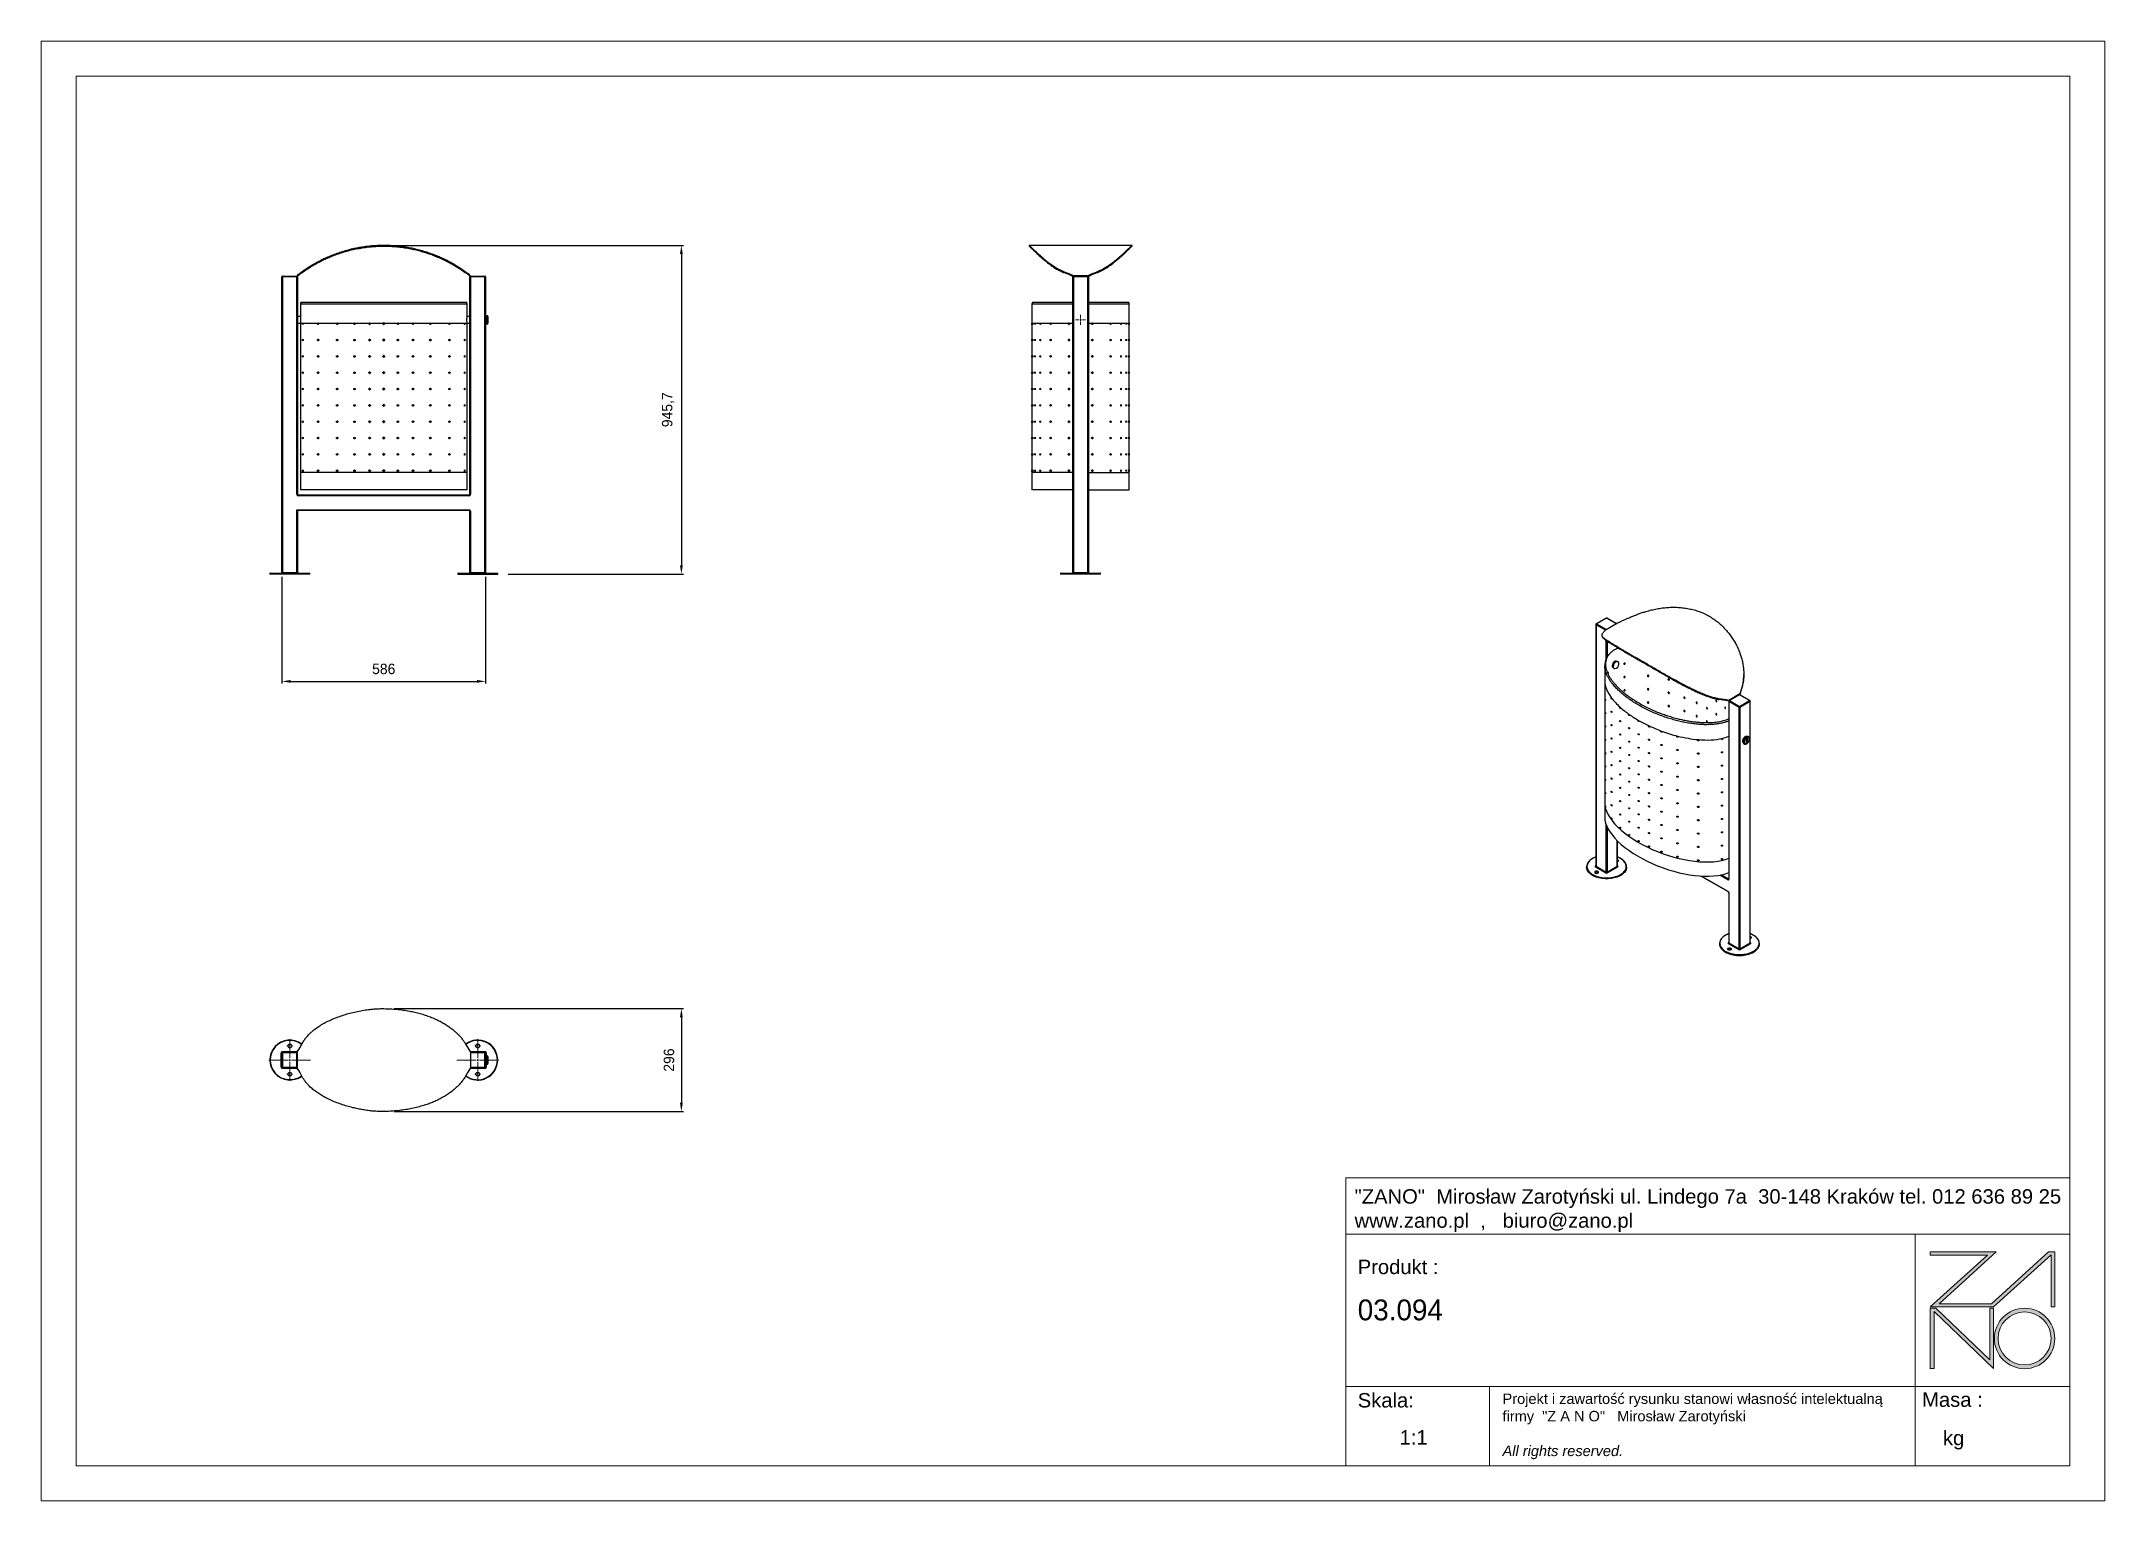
# Model space of a CAD drawing. Header units: millimetres. Extents: x -6549 to -609, y -17178 to -12978.
import ezdxf

# ---------------------------------------------------------------- set-up
doc = ezdxf.new("R2010")
doc.units = ezdxf.units.MM
doc.header["$PDSIZE"] = -1
doc.layers.add('tabelka', color=155, linetype='Continuous')
doc.layers.add('WYMIAR', color=96, linetype='Continuous')
doc.dimstyles.new('1-1', dxfattribs={"dimtxt": 30, "dimasz": 25, "dimexe": 6.25, "dimexo": 30, "dimgap": 20.625, "dimtad": 1, "dimdec": 1, "dimtxsty": 'Standard', "dimcen": 0, "dimclrd": 2, "dimclre": 2, "dimclrt": 2, "dimadec": 0, "dimazin": 0, "dimtfac": 1, "dimtdec": 1, "dimtmove": 0, "dimatfit": 3, "dimfxl": 0, "dimarcsym": 0})

msp = doc.modelspace()

# ---------------------------------------------------------------- blocks, each defined once
blk = doc.blocks.new('zano')
at = {"layer": 'Defpoints', "lineweight": 5}
for points in [[(6270.2, 3716.2), (6270.2, 3707.4), (6434.8, 3707.4), (6270.2, 3558.4), (6452.4, 3558.4), (6617.9, 3708.2), (6617.9, 3558.4), (6628.6, 3558.4), (6628.6, 3716.2), (6610.7, 3716.2), (6446.1, 3567.2), (6295.4, 3567.2), (6459.9, 3716.2), (6270.2, 3716.2), (6270.2, 3707.4)], [(6270.2, 3554.4), (6286.2, 3554.4), (6441.7, 3405.6), (6441.7, 3554.4), (6452.4, 3554.4), (6452.4, 3380.5), (6281, 3544.6), (6281, 3380.5), (6270.2, 3380.5)]]:
    blk.add_hatch(color=251, dxfattribs=at).paths.add_polyline_path(points)
h = blk.add_hatch(color=251, dxfattribs=at)
h.paths.add_polyline_path([(6454.7, 3467.4, 1), (6628.6, 3467.4, 1)])
h.paths.add_polyline_path([(6617.9, 3467.4, -1), (6465.4, 3467.4, -1)], flags=16)
at = {"layer": 'Defpoints', "color": 251, "lineweight": 5}
blk.add_lwpolyline([(6434.8, 3707.4), (6270.2, 3558.4), (6452.4, 3558.4), (6617.9, 3708.2), (6617.9, 3558.4), (6628.6, 3558.4), (6628.6, 3716.2), (6610.7, 3716.2), (6446.1, 3567.2), (6295.4, 3567.2), (6459.9, 3716.2), (6270.2, 3716.2), (6270.2, 3707.4), (6432.1, 3707.4)], dxfattribs=at)
for points in [[(6270.2, 3716.2), (6270.2, 3707.4), (6434.8, 3707.4), (6270.2, 3558.4), (6452.4, 3558.4), (6617.9, 3708.2), (6617.9, 3558.4), (6628.6, 3558.4), (6628.6, 3716.2), (6610.7, 3716.2), (6446.1, 3567.2), (6295.4, 3567.2), (6459.9, 3716.2), (6270.2, 3716.2), (6270.2, 3707.4)], [(6270.2, 3554.4), (6286.2, 3554.4), (6441.7, 3405.6), (6441.7, 3554.4), (6452.4, 3554.4), (6452.4, 3380.5), (6281, 3544.6), (6281, 3380.5), (6270.2, 3380.5)]]:
    blk.add_lwpolyline(points, close=True, dxfattribs=at)
for radius in [87, 76.3]:
    blk.add_circle((6541.7, 3467.4), radius, dxfattribs=at)
blk = doc.blocks.new('TABELA')
at = {"layer": 'tabelka', "lineweight": 5}
for p, q in [((4587.4, 3929.4), (6672.4, 3929.4)), ((4587.4, 3767.6), (4587.4, 3929.4)), ((4587.4, 3929.4), (6672.4, 3929.4)), ((6226.5, 3767.6), (6226.5, 3329)), ((4587.4, 3329), (6672.4, 3329)), ((5001.6, 3329), (5001.6, 3100.4)), ((6226.5, 3329), (6226.5, 3100.4))]:
    blk.add_line(p, q, dxfattribs=at)
blk.add_lwpolyline([(4587.4, 3767.6), (6672.4, 3767.6), (6672.4, 3100.4), (4587.4, 3100.4)], close=True, dxfattribs=at)
blk.add_blockref('zano', (0, 0))
at = {"layer": 'tabelka', "lineweight": 5, "attachment_point": 1}
for s, insert, char_height, width in [('{\\fArial|b0|i0|c238|p34;"ZANO"  Mirosław Zarotyński ul. Lindego 7a  30-148 Kraków tel. 012 636 89 25\\Pwww.zano.pl  ,   biuro@zano.pl}', (4613, 3896.9), 41.595, 2040.38), ('{\\fArial|b0|i0|c238|p34;Produkt : }', (4622, 3694.1), 41.595, 265.273), ('{\\fCentury Gothic|b0|i0|c238|p34;03.094}', (4622, 3579.5), 60, 1084.274), ('{\\fArial|b0|i0|c238|p34;Skala: }', (4622, 3310.3), 41.595, 191.675), ('{\\fArial|b0|i0|c238|p34;Masa :}', (6246.7, 3312.2), 41.595, 200.457), ('{\\fArial|b0|i0|c238|p34;1:1}', (4742.5, 3203.5), 41.595, 42.482), ('{\\fArial|b0|i0|c238|p34;kg}', (6306.7, 3201.8), 41.595, 42.482)]:
    blk.add_mtext(s, dxfattribs=dict(at, insert=insert, char_height=char_height, width=width))
at = {"layer": 'tabelka', "color": 1, "lineweight": 5, "insert": (5038.9, 3308.9), "char_height": 30, "width": 1186.12, "attachment_point": 1}
blk.add_mtext('{\\fArial|b0|i0|c0|p34;Projekt i zawartość rysunku stanowi własność intelektualną firmy \\fArial|b0|i0|c238|p34; "Z A N O"   Mirosław Zarotyński\\fArial|b0|i1|c238|p34;\\P\\PAll rights reserved.}', dxfattribs=at)
blk = doc.blocks.new('SW_CENTERMARKSYMBOL_11')
at = {"color": 0, "linetype": 'Continuous', "lineweight": 0}
for p, q in [((0, 0.5), (0, 6)), ((-0.5, 0), (-6, 0)), ((0, 0), (-0.25, 0)), ((0, 0), (0, 0.25)), ((0, 0), (0, -0.25)), ((0, 0), (0.25, 0)), ((0.5, 0), (6, 0)), ((0, -0.5), (0, -6))]:
    blk.add_line(p, q, dxfattribs=at)
blk = doc.blocks.new('SW_CENTERMARKSYMBOL_12')
at = {"color": 0, "linetype": 'Continuous', "lineweight": 0}
for p, q in [((-0.5, 0), (-0.8, 0)), ((0, 0), (-0.25, 0)), ((0, 0.5), (0, 0.8)), ((0, 0), (0, 0.25)), ((0, 0), (0, -0.25)), ((0, 0), (0.25, 0)), ((0.5, 0), (0.8, 0)), ((0, -0.5), (0, -0.8))]:
    blk.add_line(p, q, dxfattribs=at)
blk = doc.blocks.new('SW_CENTERMARKSYMBOL_13')
at = {"color": 0, "linetype": 'Continuous', "lineweight": 0}
for p, q in [((-0.5, 0), (-0.8, 0)), ((0, 0), (-0.25, 0)), ((0, 0.5), (0, 0.8)), ((0, 0), (0, 0.25)), ((0, 0), (0, -0.25)), ((0, 0), (0.25, 0)), ((0.5, 0), (0.8, 0)), ((0, -0.5), (0, -0.8))]:
    blk.add_line(p, q, dxfattribs=at)
blk = doc.blocks.new('SW_CENTERMARKSYMBOL_14')
at = {"color": 0, "linetype": 'Continuous', "lineweight": 0}
for p, q in [((0, 0.5), (0, 6)), ((-0.5, 0), (-6, 0)), ((0, 0), (-0.25, 0)), ((0, 0), (0, 0.25)), ((0, 0), (0, -0.25)), ((0, 0), (0.25, 0)), ((0.5, 0), (6, 0)), ((0, -0.5), (0, -6))]:
    blk.add_line(p, q, dxfattribs=at)
blk = doc.blocks.new('SW_CENTERMARKSYMBOL_15')
at = {"color": 0, "linetype": 'Continuous', "lineweight": 0}
for p, q in [((-0.5, 0), (-0.8, 0)), ((0, 0), (-0.25, 0)), ((0, 0.5), (0, 0.8)), ((0, 0), (0, 0.25)), ((0, 0), (0, -0.25)), ((0, 0), (0.25, 0)), ((0.5, 0), (0.8, 0)), ((0, -0.5), (0, -0.8))]:
    blk.add_line(p, q, dxfattribs=at)
blk = doc.blocks.new('SW_CENTERMARKSYMBOL_16')
at = {"color": 0, "linetype": 'Continuous', "lineweight": 0}
for p, q in [((-0.5, 0), (-0.8, 0)), ((0, 0), (-0.25, 0)), ((0, 0.5), (0, 0.8)), ((0, 0), (0, 0.25)), ((0, 0), (0, -0.25)), ((0, 0), (0.25, 0)), ((0.5, 0), (0.8, 0)), ((0, -0.5), (0, -0.8))]:
    blk.add_line(p, q, dxfattribs=at)
blk = doc.blocks.new('rzut')
for p, q in [((-10688.5, -16331.2), (-10686.5, -16331.2)), ((-10688.5, -16372.2), (-10688.5, -16331.2)), ((-10686.5, -16331.2), (-10684.5, -16331.2)), ((-10686.5, -16372.2), (-10686.5, -16331.2)), ((-10684.5, -16327.2), (-10643.5, -16327.2)), ((-10684.5, -16327.2), (-10684.5, -16329.2)), ((-10684.5, -16331.2), (-10684.5, -16329.2)), ((-10684.5, -16329.2), (-10643.5, -16329.2)), ((-10684.5, -16331.2), (-10684.5, -16372.2)), ((-10643.5, -16331.2), (-10684.5, -16331.2)), ((-10643.5, -16327.2), (-10643.5, -16329.2)), ((-10643.5, -16331.2), (-10643.5, -16329.2)), ((-10642.7, -16329.2), (-10643.5, -16329.2)), ((-10643.5, -16372.2), (-10643.5, -16331.2)), ((-10643.5, -16331.2), (-10642.7, -16331.2)), ((-10642.7, -16329.2), (-10642.7, -16374.2)), ((-10143.5, -16329.2), (-10144.2, -16329.2)), ((-10144.2, -16329.2), (-10144.2, -16374.2)), ((-10144.2, -16331.2), (-10143.5, -16331.2)), ((-10143.5, -16329.2), (-10143.5, -16327.2)), ((-10143.5, -16327.2), (-10102.5, -16327.2)), ((-10143.5, -16329.2), (-10143.5, -16331.2)), ((-10143.5, -16329.2), (-10102.5, -16329.2)), ((-10143.5, -16331.2), (-10143.5, -16372.2)), ((-10102.5, -16331.2), (-10143.5, -16331.2)), ((-10102.5, -16329.2), (-10102.5, -16327.2)), ((-10102.5, -16329.2), (-10102.5, -16331.2)), ((-10102.5, -16372.2), (-10102.5, -16331.2)), ((-10102.5, -16331.2), (-10100.5, -16331.2)), ((-10100.5, -16331.2), (-10100.5, -16372.2)), ((-10100.5, -16331.2), (-10098.5, -16331.2)), ((-10098.5, -16331.2), (-10098.5, -16342.2)), ((-10686.5, -16372.2), (-10688.5, -16372.2)), ((-10684.5, -16372.2), (-10686.5, -16372.2)), ((-10684.5, -16372.2), (-10643.5, -16372.2)), ((-10684.5, -16374.2), (-10684.5, -16372.2)), ((-10643.5, -16374.2), (-10684.5, -16374.2)), ((-10684.5, -16374.2), (-10684.5, -16376.2)), ((-10643.5, -16376.2), (-10684.5, -16376.2)), ((-10643.5, -16374.2), (-10643.5, -16372.2)), ((-10642.7, -16372.2), (-10643.5, -16372.2)), ((-10643.5, -16374.2), (-10642.7, -16374.2)), ((-10643.5, -16374.2), (-10643.5, -16376.2)), ((-10143.5, -16372.2), (-10144.2, -16372.2)), ((-10144.2, -16374.2), (-10143.5, -16374.2)), ((-10143.5, -16372.2), (-10102.5, -16372.2)), ((-10143.5, -16372.2), (-10143.5, -16374.2)), ((-10102.5, -16374.2), (-10143.5, -16374.2)), ((-10143.5, -16376.2), (-10143.5, -16374.2)), ((-10102.5, -16376.2), (-10143.5, -16376.2)), ((-10100.5, -16372.2), (-10102.5, -16372.2)), ((-10102.5, -16372.2), (-10102.5, -16374.2)), ((-10102.5, -16376.2), (-10102.5, -16374.2)), ((-10098.5, -16342.2), (-10100.5, -16342.2)), ((-10100.5, -16361.2), (-10098.5, -16361.2)), ((-10098.5, -16372.2), (-10100.5, -16372.2)), ((-10098.5, -16361.2), (-10098.5, -16342.2)), ((-10098.5, -16361.2), (-10098.5, -16372.2)), ((-10095.5, -16339.7), (-10096.5, -16339.7)), ((-10096.5, -16339.7), (-10096.5, -16363.7)), ((-10096.5, -16363.7), (-10095.5, -16363.7)), ((-10095.5, -16363.7), (-10095.5, -16339.7)), ((-10093.5, -16341.7), (-10093.5, -16361.7))]:
    blk.add_line(p, q)
at = {"flags": 128}
for points in [[(-10642.7, -16329.4), (-10643.1, -16329.3), (-10643.5, -16329.2)], [(-10642.7, -16329.2), (-10635.5, -16316.6), (-10628.2, -16303.8)], [(-10158.7, -16303.8), (-10151.4, -16316.6), (-10144.2, -16329.2)], [(-10144.2, -16329.4), (-10143.8, -16329.3), (-10143.5, -16329.2)], [(-10643.5, -16374.2), (-10643.1, -16374.2), (-10642.7, -16374.1)], [(-10628.2, -16399.7), (-10635.5, -16386.8), (-10642.7, -16374.2)], [(-10144.2, -16374.2), (-10151.4, -16386.8), (-10158.7, -16399.7)], [(-10144.2, -16374.1), (-10143.8, -16374.2), (-10143.5, -16374.2)]]:
    blk.add_lwpolyline(points, dxfattribs=at)
for centre in [(-10664, -16311.2), (-10123, -16311.2), (-10664, -16392.2), (-10123, -16392.2)]:
    blk.add_circle(centre, 5.5)
for centre, radius, start, end in [((-10664, -16351.7), 57.5, 53.04552, 306.95448), ((-10664, -16351.7), 56.5, 52.91418, 307.08582), ((-10684.5, -16331.2), 4, 90, 180), ((-10684.5, -16331.2), 2, 90, 180), ((-10643.5, -16331.2), 4, 65.10144, 90), ((-10123, -16351.7), 57.5, 0, 126.95448), ((-10123, -16351.7), 56.5, 0, 127.08582), ((-10143.5, -16331.2), 4, 90, 114.89856), ((-10102.5, -16331.2), 4, 0, 90), ((-10102.5, -16331.2), 2, 0, 90), ((-10684.5, -16372.2), 4, 180, 270), ((-10684.5, -16372.2), 2, 180, 270), ((-10643.5, -16372.2), 4, 270, 294.89856), ((-10123, -16351.7), 57.5, 233.04552, 0), ((-10123, -16351.7), 56.5, 232.91418, 0), ((-10143.5, -16372.2), 4, 245.10144, 270), ((-10102.5, -16372.2), 2, 270, 0), ((-10102.5, -16372.2), 4, 270, 0), ((-10098.5, -16340.2), 2, 270, 0), ((-10098.5, -16363.2), 2, 0, 90), ((-10095.5, -16341.7), 2, 0, 90), ((-10095.5, -16361.7), 2, 270, 0)]:
    blk.add_arc(centre, radius, start, end)
for points, knots in [([(-10628.2, -16303.8), (-10626.4, -16300.6), (-10622.6, -16294.2), (-10615.9, -16285.5), (-10608.6, -16277.5), (-10600.7, -16270), (-10591, -16262.1), (-10579.3, -16253.9), (-10565.5, -16245.7), (-10551, -16238.3), (-10535.9, -16231.7), (-10520.1, -16225.7), (-10503.6, -16220.3), (-10486.4, -16215.5), (-10468.8, -16211.4), (-10451, -16208.2), (-10434.6, -16205.9), (-10419.8, -16204.5), (-10406.6, -16203.7), (-10397.8, -16203.7), (-10393.5, -16203.7)], [0, 0, 0, 0, 0.042359, 0.084912, 0.127645, 0.170408, 0.212944, 0.275664, 0.338571, 0.401593, 0.464594, 0.527392, 0.593388, 0.659567, 0.725795, 0.791948, 0.857922, 0.90528, 0.952664, 1, 1, 1, 1]), ([(-10393.5, -16203.7), (-10387.2, -16203.9), (-10374.8, -16204.1), (-10356.3, -16205.5), (-10337.8, -16207.7), (-10320.5, -16210.5), (-10304.1, -16213.9), (-10288.8, -16217.8), (-10273.8, -16222.4), (-10259.1, -16227.6), (-10244.9, -16233.5), (-10231.7, -16239.9), (-10219.5, -16246.7), (-10208.2, -16253.8), (-10197.3, -16261.7), (-10187.1, -16270.2), (-10178.3, -16278.7), (-10170.8, -16287.1), (-10164.4, -16295.1), (-10160.6, -16300.9), (-10158.7, -16303.8)], [0, 0, 0, 0, 0.066934, 0.134001, 0.201068, 0.268001, 0.32627, 0.384731, 0.443281, 0.501821, 0.560256, 0.618508, 0.670692, 0.72303, 0.775389, 0.827665, 0.879798, 0.919859, 0.959953, 1, 1, 1, 1]), ([(-10393.5, -16499.7), (-10398.5, -16499.7), (-10408.5, -16499.8), (-10423.6, -16498.8), (-10438.6, -16497.2), (-10453.5, -16494.9), (-10468.2, -16492.1), (-10483.6, -16488.6), (-10499.6, -16484.3), (-10516.1, -16479.2), (-10532.3, -16473.3), (-10547.9, -16466.6), (-10562.1, -16459.5), (-10574.9, -16452.2), (-10586.5, -16444.6), (-10597.4, -16436.3), (-10606.3, -16428.3), (-10613.4, -16420.8), (-10618.8, -16414.2), (-10623.9, -16407.2), (-10626.8, -16402.2), (-10628.2, -16399.7)], [0, 0, 0, 0, 0.054178, 0.108508, 0.162965, 0.217478, 0.271936, 0.326199, 0.390873, 0.455721, 0.520613, 0.585435, 0.650088, 0.704174, 0.758377, 0.812526, 0.866538, 0.899888, 0.933316, 0.966705, 1, 1, 1, 1]), ([(-10158.7, -16399.7), (-10160.8, -16402.9), (-10165.2, -16409.4), (-10172.5, -16418.4), (-10180.4, -16426.9), (-10188.9, -16434.8), (-10197.8, -16442.1), (-10207.8, -16449.3), (-10218.8, -16456.4), (-10230.9, -16463.1), (-10243.5, -16469.3), (-10256.5, -16474.8), (-10270.8, -16480.1), (-10286.5, -16485), (-10303.6, -16489.4), (-10321.1, -16493.1), (-10338.9, -16495.9), (-10356.9, -16498), (-10375.1, -16499.3), (-10387.3, -16499.6), (-10393.5, -16499.7)], [0, 0, 0, 0, 0.045195, 0.090548, 0.136036, 0.181584, 0.227074, 0.27236, 0.326007, 0.379775, 0.433597, 0.48739, 0.541057, 0.606364, 0.67186, 0.737424, 0.802927, 0.868239, 0.93412, 1, 1, 1, 1])]:
    blk.add_open_spline(points, degree=3, knots=knots)
at = {"xscale": 10, "yscale": 10, "zscale": 10}
for name, p in [('SW_CENTERMARKSYMBOL_11', (-10664, -16351.7)), ('SW_CENTERMARKSYMBOL_12', (-10664, -16311.2)), ('SW_CENTERMARKSYMBOL_14', (-10123, -16351.7)), ('SW_CENTERMARKSYMBOL_15', (-10123, -16311.2)), ('SW_CENTERMARKSYMBOL_13', (-10664, -16392.2)), ('SW_CENTERMARKSYMBOL_16', (-10123, -16392.2))]:
    blk.add_blockref(name, p, dxfattribs=at)
blk = doc.blocks.new('SW_CENTERMARKSYMBOL_0')
at = {"color": 0, "linetype": 'Continuous', "lineweight": 0}
for p, q in [((-0.25, 0), (-0.45, 0)), ((0, 0), (-0.25, 0)), ((0, 0.25), (0, 0.45)), ((0, 0), (0, 0.25)), ((0, 0), (0, -0.25)), ((0, 0), (0.25, 0)), ((0.25, 0), (0.45, 0)), ((0, -0.25), (0, -0.45))]:
    blk.add_line(p, q, dxfattribs=at)
blk = doc.blocks.new('SW_CENTERMARKSYMBOL_1')
at = {"color": 0, "linetype": 'Continuous', "lineweight": 0}
for p, q in [((-0.25, 0), (-0.45, 0)), ((0, 0), (-0.25, 0)), ((0, 0.25), (0, 0.45)), ((0, 0), (0, 0.25)), ((0, 0), (0, -0.25)), ((0, 0), (0.25, 0)), ((0.25, 0), (0.45, 0)), ((0, -0.25), (0, -0.45))]:
    blk.add_line(p, q, dxfattribs=at)
blk = doc.blocks.new('SW_CENTERMARKSYMBOL_2')
at = {"color": 0, "linetype": 'Continuous', "lineweight": 0}
for p, q in [((-0.25, 0), (-0.45, 0)), ((0, 0), (-0.25, 0)), ((0, 0.25), (0, 0.45)), ((0, 0), (0, 0.25)), ((0, 0), (0, -0.25)), ((0, 0), (0.25, 0)), ((0.25, 0), (0.45, 0)), ((0, -0.25), (0, -0.45))]:
    blk.add_line(p, q, dxfattribs=at)
blk = doc.blocks.new('SW_CENTERMARKSYMBOL_3')
at = {"color": 0, "linetype": 'Continuous', "lineweight": 0}
for p, q in [((-0.25, 0), (-0.45, 0)), ((0, 0), (-0.25, 0)), ((0, 0.25), (0, 0.45)), ((0, 0), (0, 0.25)), ((0, 0), (0, -0.25)), ((0, 0), (0.25, 0)), ((0.25, 0), (0.45, 0)), ((0, -0.25), (0, -0.45))]:
    blk.add_line(p, q, dxfattribs=at)
blk = doc.blocks.new('SW_CENTERMARKSYMBOL_4')
at = {"color": 0, "linetype": 'Continuous', "lineweight": 0}
for p, q in [((-0.25, 0), (-0.45, 0)), ((0, 0), (-0.25, 0)), ((0, 0.25), (0, 0.45)), ((0, 0), (0, 0.25)), ((0, 0), (0, -0.25)), ((0, 0), (0.25, 0)), ((0.25, 0), (0.45, 0)), ((0, -0.25), (0, -0.45))]:
    blk.add_line(p, q, dxfattribs=at)
blk = doc.blocks.new('SW_CENTERMARKSYMBOL_5')
at = {"color": 0, "linetype": 'Continuous', "lineweight": 0}
for p, q in [((-0.25, 0), (-0.45, 0)), ((0, 0), (-0.25, 0)), ((0, 0.25), (0, 0.45)), ((0, 0), (0, 0.25)), ((0, 0), (0, -0.25)), ((0, 0), (0.25, 0)), ((0.25, 0), (0.45, 0)), ((0, -0.25), (0, -0.45))]:
    blk.add_line(p, q, dxfattribs=at)
blk = doc.blocks.new('SW_CENTERMARKSYMBOL_6')
at = {"color": 0, "linetype": 'Continuous', "lineweight": 0}
for p, q in [((-0.25, 0), (-0.45, 0)), ((0, 0), (-0.25, 0)), ((0, 0.25), (0, 0.45)), ((0, 0), (0, 0.25)), ((0, 0), (0, -0.25)), ((0, 0), (0.25, 0)), ((0.25, 0), (0.45, 0)), ((0, -0.25), (0, -0.45))]:
    blk.add_line(p, q, dxfattribs=at)
blk = doc.blocks.new('SW_CENTERMARKSYMBOL_7')
at = {"color": 0, "linetype": 'Continuous', "lineweight": 0}
for p, q in [((-0.25, 0), (-0.45, 0)), ((0, 0), (-0.25, 0)), ((0, 0.25), (0, 0.45)), ((0, 0), (0, 0.25)), ((0, 0), (0, -0.25)), ((0, 0), (0.25, 0)), ((0.25, 0), (0.45, 0)), ((0, -0.25), (0, -0.45))]:
    blk.add_line(p, q, dxfattribs=at)
blk = doc.blocks.new('SW_CENTERMARKSYMBOL_8')
at = {"color": 0, "linetype": 'Continuous', "lineweight": 0}
for p, q in [((-0.25, 0), (-0.45, 0)), ((0, 0), (-0.25, 0)), ((0, 0.25), (0, 0.45)), ((0, 0), (0, 0.25)), ((0, 0), (0, -0.25)), ((0, 0), (0.25, 0)), ((0.25, 0), (0.45, 0)), ((0, -0.25), (0, -0.45))]:
    blk.add_line(p, q, dxfattribs=at)
blk = doc.blocks.new('SW_CENTERMARKSYMBOL_9')
at = {"color": 0, "linetype": 'Continuous', "lineweight": 0}
for p, q in [((-0.25, 0), (-0.45, 0)), ((0, 0), (-0.25, 0)), ((0, 0.25), (0, 0.45)), ((0, 0), (0, 0.25)), ((0, 0), (0, -0.25)), ((0, 0), (0.25, 0)), ((0.25, 0), (0.45, 0)), ((0, -0.25), (0, -0.45))]:
    blk.add_line(p, q, dxfattribs=at)
blk = doc.blocks.new('front')
for p, q in [((-10393.5, -14476.8), (-10393.5, -14478.8)), ((-10628.2, -14552.5), (-10628.2, -14555)), ((-10158.7, -14552.5), (-10158.7, -14555)), ((-10686.5, -15417.9), (-10686.5, -14566.9)), ((-10684.5, -14566.9), (-10686.5, -14566.9)), ((-10684.5, -14566.9), (-10684.5, -14564.9)), ((-10684.5, -14564.9), (-10643.5, -14564.9)), ((-10643.5, -14566.9), (-10684.5, -14566.9)), ((-10684.5, -14566.9), (-10684.5, -15417.9)), ((-10643.5, -14566.9), (-10643.5, -14564.9)), ((-10643.5, -15192.9), (-10643.5, -14566.9)), ((-10643.5, -14566.9), (-10641.5, -14566.9)), ((-10642.7, -14563.4), (-10641.5, -14564.9)), ((-10641.5, -14566.9), (-10641.5, -15192.9)), ((-10145.5, -14564.9), (-10144.2, -14563.4)), ((-10145.5, -15192.9), (-10145.5, -14566.9)), ((-10145.5, -14566.9), (-10143.5, -14566.9)), ((-10143.5, -14564.9), (-10102.5, -14564.9)), ((-10143.5, -14564.9), (-10143.5, -14566.9)), ((-10143.5, -14566.9), (-10143.5, -15192.9)), ((-10102.5, -14566.9), (-10143.5, -14566.9)), ((-10102.5, -14564.9), (-10102.5, -14566.9)), ((-10100.5, -14566.9), (-10102.5, -14566.9)), ((-10102.5, -15417.9), (-10102.5, -14566.9)), ((-10100.5, -14566.9), (-10100.5, -15417.9)), ((-10633.5, -14645.9), (-10633.5, -14681.1)), ((-10153.5, -14680.9), (-10153.5, -14645.9)), ((-10633.4, -14681.4), (-10641.5, -14681.4)), ((-10641.5, -14700.4), (-10633.4, -14700.4)), ((-10633.5, -14700.9), (-10633.5, -15129.9)), ((-10633.3, -14700), (-10626.5, -14700)), ((-10626.5, -14700), (-10582.4, -14700)), ((-10582.4, -14700), (-10527.5, -14700)), ((-10582.2, -14702), (-10582.1, -14701.6)), ((-10527.9, -14702), (-10527.8, -14701.6)), ((-10527.5, -14700), (-10477.7, -14700)), ((-10478.6, -14702), (-10478.6, -14701.5)), ((-10477.7, -14700), (-10434, -14700)), ((-10435.4, -14702.1), (-10435.4, -14701.5)), ((-10434, -14700), (-10393.5, -14700)), ((-10393.8, -14700), (-10393.4, -14700)), ((-10393.5, -14700), (-10352.9, -14700)), ((-10352.9, -14700), (-10309.2, -14700)), ((-10309.2, -14700), (-10259.4, -14700)), ((-10259.4, -14700), (-10204.5, -14700)), ((-10204.5, -14700), (-10160.4, -14700)), ((-10160.4, -14700), (-10153.6, -14700)), ((-10145.5, -14681.4), (-10153.5, -14681.4)), ((-10153.5, -14700.4), (-10145.5, -14700.4)), ((-10153.5, -15129.9), (-10153.5, -14700.8)), ((-10098.5, -14681.4), (-10100.5, -14681.4)), ((-10100.5, -14700.4), (-10098.5, -14700.4)), ((-10098.5, -14700.4), (-10098.5, -14681.4)), ((-10095.5, -14678.9), (-10096.5, -14678.9)), ((-10096.5, -14678.9), (-10096.5, -14702.9)), ((-10096.5, -14702.9), (-10095.5, -14702.9)), ((-10095.5, -14702.9), (-10095.5, -14678.9)), ((-10093.5, -14680.9), (-10093.5, -14700.9)), ((-10582.2, -14749), (-10582.1, -14748.6)), ((-10527.9, -14749), (-10527.8, -14748.6)), ((-10478.6, -14749), (-10478.6, -14748.5)), ((-10435.4, -14749.1), (-10435.4, -14748.5)), ((-10395.4, -14749.1), (-10395.4, -14748.5)), ((-10354.9, -14749.1), (-10354.9, -14748.5)), ((-10311.3, -14749), (-10311.2, -14748.5)), ((-10261.5, -14749), (-10261.5, -14748.6)), ((-10206.3, -14749), (-10206.3, -14748.6)), ((-10582.2, -14796), (-10582.1, -14795.6)), ((-10582.2, -14843), (-10582.1, -14842.6)), ((-10527.9, -14796), (-10527.8, -14795.6)), ((-10527.9, -14843), (-10527.8, -14842.6)), ((-10478.6, -14796), (-10478.6, -14795.5)), ((-10478.6, -14843), (-10478.6, -14842.5)), ((-10435.4, -14796.1), (-10435.4, -14795.5)), ((-10435.4, -14843.1), (-10435.4, -14842.5)), ((-10395.4, -14796.1), (-10395.4, -14795.5)), ((-10395.4, -14843.1), (-10395.4, -14842.5)), ((-10354.9, -14796.1), (-10354.9, -14795.5)), ((-10354.9, -14843.1), (-10354.9, -14842.5)), ((-10311.3, -14796), (-10311.2, -14795.5)), ((-10311.3, -14843), (-10311.2, -14842.5)), ((-10261.5, -14796), (-10261.5, -14795.6)), ((-10261.5, -14843), (-10261.5, -14842.6)), ((-10206.3, -14796), (-10206.3, -14795.6)), ((-10206.3, -14843), (-10206.3, -14842.6)), ((-10582.2, -14890), (-10582.1, -14889.6)), ((-10527.9, -14890), (-10527.8, -14889.6)), ((-10478.6, -14890), (-10478.6, -14889.5)), ((-10435.4, -14890.1), (-10435.4, -14889.5)), ((-10395.4, -14890.1), (-10395.4, -14889.5)), ((-10354.9, -14890.1), (-10354.9, -14889.5)), ((-10311.3, -14890), (-10311.2, -14889.5)), ((-10261.5, -14890), (-10261.5, -14889.6)), ((-10206.3, -14890), (-10206.3, -14889.6)), ((-10582.2, -14937), (-10582.1, -14936.6)), ((-10527.9, -14937), (-10527.8, -14936.6)), ((-10478.6, -14937), (-10478.6, -14936.5)), ((-10435.4, -14937.1), (-10435.4, -14936.5)), ((-10395.4, -14937.1), (-10395.4, -14936.5)), ((-10354.9, -14937.1), (-10354.9, -14936.5)), ((-10311.3, -14937), (-10311.2, -14936.5)), ((-10261.5, -14937), (-10261.5, -14936.6)), ((-10206.3, -14937), (-10206.3, -14936.6)), ((-10582.2, -14984), (-10582.1, -14983.6)), ((-10527.9, -14984), (-10527.8, -14983.6)), ((-10478.6, -14984), (-10478.6, -14983.5)), ((-10435.4, -14984.1), (-10435.4, -14983.5)), ((-10395.4, -14984.1), (-10395.4, -14983.5)), ((-10354.9, -14984.1), (-10354.9, -14983.5)), ((-10311.3, -14984), (-10311.2, -14983.5)), ((-10261.5, -14984), (-10261.5, -14983.6)), ((-10206.3, -14984), (-10206.3, -14983.6)), ((-10582.2, -15031), (-10582.1, -15030.6)), ((-10582.2, -15078), (-10582.1, -15077.6)), ((-10527.9, -15031), (-10527.8, -15030.6)), ((-10527.9, -15078), (-10527.8, -15077.6)), ((-10478.6, -15031), (-10478.6, -15030.5)), ((-10478.6, -15078), (-10478.6, -15077.5)), ((-10435.4, -15031.1), (-10435.4, -15030.5)), ((-10435.4, -15078.1), (-10435.4, -15077.5)), ((-10395.4, -15031.1), (-10395.4, -15030.5)), ((-10395.4, -15078.1), (-10395.4, -15077.5)), ((-10354.9, -15031.1), (-10354.9, -15030.5)), ((-10354.9, -15078.1), (-10354.9, -15077.5)), ((-10311.3, -15031), (-10311.2, -15030.5)), ((-10311.3, -15078), (-10311.2, -15077.5)), ((-10261.5, -15031), (-10261.5, -15030.6)), ((-10261.5, -15078), (-10261.5, -15077.6)), ((-10206.3, -15031), (-10206.3, -15030.6)), ((-10206.3, -15078), (-10206.3, -15077.6)), ((-10633.5, -15129.9), (-10633.5, -15179.9)), ((-10153.5, -15129.9), (-10633.5, -15129.9)), ((-10582.2, -15125), (-10582.1, -15124.6)), ((-10527.9, -15125), (-10527.8, -15124.6)), ((-10478.6, -15125), (-10478.6, -15124.5)), ((-10435.4, -15125.1), (-10435.4, -15124.5)), ((-10395.4, -15125.1), (-10395.4, -15124.5)), ((-10354.9, -15125.1), (-10354.9, -15124.5)), ((-10311.3, -15125), (-10311.2, -15124.5)), ((-10261.5, -15125), (-10261.5, -15124.6)), ((-10206.3, -15125), (-10206.3, -15124.6)), ((-10153.5, -15179.9), (-10153.5, -15129.9)), ((-10643.5, -15192.9), (-10641.5, -15192.9)), ((-10639.5, -15196.9), (-10639.5, -15194.9)), ((-10639.5, -15194.9), (-10147.5, -15194.9)), ((-10147.5, -15196.9), (-10639.5, -15196.9)), ((-10153.5, -15179.9), (-10633.5, -15179.9)), ((-10147.5, -15196.9), (-10147.5, -15194.9)), ((-10143.5, -15192.9), (-10145.5, -15192.9)), ((-10643.5, -15237.9), (-10147.5, -15237.9)), ((-10643.5, -15417.9), (-10643.5, -15237.9)), ((-10641.5, -15239.9), (-10641.5, -15417.9)), ((-10147.5, -15239.9), (-10641.5, -15239.9)), ((-10147.5, -15239.9), (-10147.5, -15237.9)), ((-10145.5, -15241.9), (-10143.5, -15241.9)), ((-10145.5, -15417.9), (-10145.5, -15241.9)), ((-10143.5, -15241.9), (-10143.5, -15417.9)), ((-10721.5, -15420.9), (-10721.5, -15422.4)), ((-10606.5, -15420.9), (-10721.5, -15420.9)), ((-10606.5, -15422.4), (-10721.5, -15422.4)), ((-10720.5, -15419.9), (-10607.5, -15419.9)), ((-10684.5, -15417.9), (-10686.5, -15417.9)), ((-10684.5, -15417.9), (-10643.5, -15417.9)), ((-10684.5, -15417.9), (-10684.5, -15419.9)), ((-10641.5, -15417.9), (-10643.5, -15417.9)), ((-10643.5, -15417.9), (-10643.5, -15419.9)), ((-10606.5, -15422.4), (-10606.5, -15420.9)), ((-10180.5, -15420.9), (-10180.5, -15422.4)), ((-10065.5, -15420.9), (-10180.5, -15420.9)), ((-10180.5, -15422.4), (-10065.5, -15422.4)), ((-10179.5, -15419.9), (-10066.5, -15419.9)), ((-10145.5, -15417.9), (-10143.5, -15417.9)), ((-10143.5, -15419.9), (-10143.5, -15417.9)), ((-10143.5, -15417.9), (-10102.5, -15417.9)), ((-10102.5, -15419.9), (-10102.5, -15417.9)), ((-10100.5, -15417.9), (-10102.5, -15417.9)), ((-10065.5, -15422.4), (-10065.5, -15420.9))]:
    blk.add_line(p, q)
at = {"flags": 128}
blk.add_lwpolyline([(-10641.5, -15239.9), (-10641.5, -15239.9), (-10641.6, -15239.8), (-10641.7, -15239.7), (-10641.9, -15239.5), (-10642.2, -15239.2), (-10642.5, -15238.9), (-10642.8, -15238.6), (-10643.1, -15238.3), (-10643.5, -15237.9)], dxfattribs=at)
for centre, radius, start, end in [((-10393.5, -14878.8), 402, 125.73691, 128.31613), ((-10393.5, -14878.8), 402, 51.68387, 54.26309), ((-10684.5, -14566.9), 2, 90, 180), ((-10643.5, -14566.9), 2, 0, 90), ((-10393.5, -14878.8), 400, 125.94331, 128.31613), ((-10393.5, -14878.8), 400, 51.68387, 54.05669), ((-10143.5, -14566.9), 2, 90, 180), ((-10102.5, -14566.9), 2, 0, 90), ((-10623.5, -14645.9), 10, 143.09243, 180.01713), ((-10163.5, -14645.9), 10, 359.98013, 37.17289), ((-10098.5, -14679.4), 2, 270, 0), ((-10098.5, -14702.4), 2, 0, 90), ((-10095.5, -14680.9), 2, 0, 90), ((-10095.5, -14700.9), 2, 270, 0), ((-10639.5, -15192.9), 4, 180, 270), ((-10639.5, -15192.9), 2, 180, 270), ((-10147.5, -15192.9), 4, 270, 0), ((-10147.5, -15192.9), 2, 270, 0), ((-10147.5, -15241.9), 4, 0, 90), ((-10147.5, -15241.9), 2, 0, 90), ((-10720.5, -15420.9), 1, 90, 180), ((-10688.5, -15417.9), 2, 270, 0), ((-10639.5, -15417.9), 2, 180, 270), ((-10607.5, -15420.9), 1, 0, 90), ((-10179.5, -15420.9), 1, 90, 180), ((-10147.5, -15417.9), 2, 270, 0), ((-10098.5, -15417.9), 2, 180, 270), ((-10066.5, -15420.9), 1, 0, 90)]:
    blk.add_arc(centre, radius, start, end)
for points, knots in [([(-10393.5, -14476.8), (-10398.5, -14476.8), (-10408.5, -14477), (-10423.6, -14477.9), (-10438.6, -14479.3), (-10453.5, -14481.2), (-10468.2, -14483.7), (-10483.6, -14486.9), (-10499.6, -14490.9), (-10516.1, -14495.9), (-10532.3, -14501.4), (-10547.9, -14507.5), (-10562.1, -14513.8), (-10574.9, -14520), (-10586.5, -14526.1), (-10597.4, -14532.3), (-10606.3, -14537.7), (-10613.4, -14542.2), (-10618.8, -14545.9), (-10623.9, -14549.4), (-10626.8, -14551.4), (-10628.2, -14552.5)], [0, 0, 0, 0, 0.054178, 0.108508, 0.162965, 0.217478, 0.271936, 0.326199, 0.390873, 0.455721, 0.520613, 0.585435, 0.650088, 0.704174, 0.758377, 0.812526, 0.866538, 0.899888, 0.933316, 0.966705, 1, 1, 1, 1]), ([(-10628.2, -14555), (-10626.4, -14553.6), (-10622.6, -14550.9), (-10615.9, -14546.3), (-10608.6, -14541.5), (-10600.7, -14536.6), (-10591, -14530.9), (-10579.3, -14524.5), (-10565.5, -14517.6), (-10550.9, -14511), (-10535.9, -14504.9), (-10520.1, -14499.2), (-10503.6, -14494.1), (-10486.4, -14489.6), (-10468.8, -14485.8), (-10450.9, -14482.8), (-10434.5, -14480.8), (-10419.7, -14479.6), (-10406.6, -14478.9), (-10397.8, -14478.8), (-10393.5, -14478.8)], [0, 0, 0, 0, 0.042395, 0.084984, 0.127754, 0.170553, 0.213125, 0.275885, 0.338833, 0.401895, 0.464936, 0.527773, 0.593775, 0.659961, 0.726196, 0.792355, 0.858335, 0.905555, 0.952802, 1, 1, 1, 1]), ([(-10158.7, -14552.5), (-10160.8, -14550.9), (-10165.2, -14547.9), (-10172.5, -14542.9), (-10180.4, -14537.9), (-10188.9, -14532.7), (-10197.8, -14527.5), (-10207.8, -14522.2), (-10218.8, -14516.7), (-10230.9, -14511.1), (-10243.5, -14505.7), (-10256.5, -14500.8), (-10270.8, -14495.9), (-10286.5, -14491.2), (-10303.6, -14486.8), (-10321.1, -14483.2), (-10338.9, -14480.4), (-10356.9, -14478.3), (-10375.1, -14477), (-10387.3, -14476.9), (-10393.5, -14476.8)], [0, 0, 0, 0, 0.045195, 0.090548, 0.136036, 0.181584, 0.227074, 0.27236, 0.326007, 0.379775, 0.433597, 0.48739, 0.541057, 0.606364, 0.67186, 0.737424, 0.802927, 0.868239, 0.93412, 1, 1, 1, 1]), ([(-10393.5, -14478.8), (-10387.2, -14478.9), (-10374.8, -14479), (-10356.2, -14480.4), (-10337.8, -14482.5), (-10320.5, -14485.4), (-10304.1, -14488.8), (-10288.8, -14492.6), (-10273.8, -14497), (-10259.2, -14501.9), (-10245.1, -14507.2), (-10231.9, -14512.8), (-10219.6, -14518.5), (-10208.3, -14524.2), (-10197.4, -14530.1), (-10187.2, -14536), (-10178.4, -14541.5), (-10170.8, -14546.4), (-10164.4, -14550.8), (-10160.6, -14553.6), (-10158.7, -14555)], [0, 0, 0, 0, 0.066899, 0.133932, 0.200965, 0.267863, 0.326018, 0.384363, 0.442798, 0.501223, 0.559544, 0.617682, 0.669956, 0.722383, 0.774832, 0.827198, 0.87942, 0.919607, 0.959828, 1, 1, 1, 1]), ([(-10153.5, -14645.9), (-10153.5, -14645.9), (-10153.7, -14645.9), (-10155.1, -14645.9), (-10157.6, -14645.9), (-10160, -14645.9), (-10162.9, -14645.9), (-10166.5, -14645.9), (-10172.9, -14645.9), (-10180.6, -14645.9), (-10189.5, -14645.9), (-10199.7, -14645.9), (-10210.4, -14645.9), (-10222.7, -14645.9), (-10236.4, -14645.9), (-10251.7, -14645.9), (-10267.3, -14645.9), (-10284.4, -14645.9), (-10303, -14645.9), (-10323.1, -14645.9), (-10343.5, -14645.9), (-10364, -14645.9), (-10384.5, -14645.9), (-10404.7, -14645.9), (-10424.6, -14645.9), (-10444.3, -14645.9), (-10463.8, -14645.9), (-10483.1, -14645.9), (-10502.1, -14645.9), (-10519.2, -14645.9), (-10534.4, -14645.9), (-10547.8, -14645.9), (-10560.8, -14645.9), (-10573.3, -14645.9), (-10584.3, -14645.9), (-10593.9, -14645.9), (-10602.2, -14645.9), (-10609.9, -14645.9), (-10616.6, -14645.9), (-10622.3, -14645.9), (-10626.9, -14645.9), (-10630.2, -14645.9), (-10632.1, -14645.9), (-10633.2, -14645.9), (-10633.4, -14645.9), (-10633.5, -14645.9)], [0, 0, 0, 0, 0.012547, 0.028296, 0.044098, 0.059858, 0.06074, 0.079591, 0.098502, 0.117378, 0.139373, 0.161439, 0.183535, 0.205569, 0.233166, 0.26082, 0.288492, 0.316115, 0.349837, 0.38365, 0.417523, 0.451411, 0.48526, 0.519006, 0.551369, 0.583832, 0.61633, 0.648808, 0.681224, 0.713555, 0.737661, 0.761841, 0.78602, 0.810152, 0.834217, 0.85297, 0.871777, 0.890561, 0.909281, 0.926889, 0.944536, 0.962122, 0.974741, 0.987384, 1, 1, 1, 1]), ([(-10631.5, -14639.9), (-10631.4, -14639.9), (-10631.3, -14639.9), (-10630.3, -14639.9), (-10628.6, -14639.9), (-10626.4, -14639.9), (-10623.7, -14639.9), (-10620.4, -14639.9), (-10616.7, -14639.9), (-10611.8, -14639.9), (-10605.3, -14639.9), (-10597, -14639.9), (-10588.1, -14639.9), (-10578.3, -14639.9), (-10567.8, -14639.9), (-10556.8, -14639.9), (-10545.3, -14639.9), (-10533.4, -14639.9), (-10521.2, -14639.9), (-10506.6, -14639.9), (-10489.4, -14639.9), (-10469.7, -14639.9), (-10449.5, -14639.9), (-10429.1, -14639.9), (-10408.3, -14639.9), (-10387.5, -14639.9), (-10366.6, -14639.9), (-10345.8, -14639.9), (-10326.7, -14639.9), (-10309.3, -14639.9), (-10293.7, -14639.9), (-10278.2, -14639.9), (-10263.5, -14639.9), (-10249.6, -14639.9), (-10236.5, -14639.9), (-10223.7, -14639.9), (-10212, -14639.9), (-10201.5, -14639.9), (-10192.2, -14639.9), (-10183.4, -14639.9), (-10176.3, -14639.9), (-10170.8, -14639.9), (-10166.7, -14639.9), (-10163.1, -14639.9), (-10160.1, -14639.9), (-10157.8, -14639.9), (-10156.2, -14639.9), (-10155.5, -14639.9), (-10155.5, -14639.9), (-10155.6, -14639.9)], [0, 0, 0, 0, 0.0119193, 0.023839, 0.0361405, 0.0484435, 0.0603457, 0.0722494, 0.0844008, 0.0965535, 0.1161026, 0.1356578, 0.1557387, 0.1758234, 0.1970921, 0.2183827, 0.2396595, 0.2614833, 0.2833205, 0.305148, 0.3387896, 0.3724628, 0.4061127, 0.4406894, 0.4752902, 0.5098689, 0.5446202, 0.579394, 0.6141422, 0.6409652, 0.6678179, 0.6946636, 0.7214772, 0.7455153, 0.7695514, 0.7939173, 0.8182792, 0.8385424, 0.8588019, 0.879554, 0.9002987, 0.9135102, 0.9267199, 0.9402453, 0.9537683, 0.9670108, 0.9802516, 0.9940174, 1, 1, 1, 1]), ([(-10633.3, -14700), (-10633.4, -14700.1), (-10633.4, -14700.7), (-10633.5, -14701.1), (-10633.5, -14700.9), (-10633.5, -14700.9)], [0, 0, 0, 0, 0.250403, 0.997833, 1, 1, 1, 1]), ([(-10633.4, -14681.1), (-10633.4, -14681), (-10633.5, -14680.9), (-10633.3, -14681.8), (-10633.1, -14683.7), (-10632.9, -14686.5), (-10632.8, -14689.8), (-10632.8, -14693.2), (-10633, -14696.3), (-10633.2, -14698.6), (-10633.3, -14699.6), (-10633.3, -14700)], [0, 0, 0, 0, 0.041909, 0.166253, 0.290928, 0.416416, 0.541942, 0.66666, 0.79099, 0.915947, 1, 1, 1, 1]), ([(-10626.5, -14700), (-10626.6, -14700), (-10626.7, -14700), (-10627, -14700.4), (-10627.2, -14700.9), (-10627.2, -14701.5), (-10627.3, -14702), (-10627.2, -14702.6), (-10627.1, -14703.2), (-10626.9, -14703.7), (-10626.7, -14703.9), (-10626.4, -14704), (-10626.1, -14703.8), (-10625.9, -14703.4), (-10625.7, -14702.8), (-10625.6, -14702.2), (-10625.7, -14701.5), (-10625.8, -14700.9), (-10625.9, -14700.4), (-10626.2, -14700), (-10626.4, -14700), (-10626.5, -14700), (-10626.5, -14700)], [0, 0, 0, 0, 0.053512, 0.109643, 0.164508, 0.217741, 0.249733, 0.301411, 0.353073, 0.405322, 0.458955, 0.514128, 0.570382, 0.626634, 0.681598, 0.734542, 0.785822, 0.836641, 0.888347, 0.941822, 0.997129, 1, 1, 1, 1]), ([(-10582.4, -14700), (-10582.6, -14700), (-10583, -14700), (-10583.6, -14700.3), (-10584, -14700.9), (-10584.2, -14701.5), (-10584.3, -14702), (-10584.2, -14702.6), (-10583.9, -14703.1), (-10583.5, -14703.6), (-10583, -14703.9), (-10582.4, -14704), (-10581.7, -14703.8), (-10581.1, -14703.4), (-10580.7, -14702.8), (-10580.6, -14702.1), (-10580.6, -14701.5), (-10580.8, -14700.9), (-10581.2, -14700.4), (-10581.7, -14700.1), (-10582.1, -14700), (-10582.4, -14700), (-10582.4, -14700)], [0, 0, 0, 0, 0.049072, 0.11378, 0.173758, 0.226099, 0.249539, 0.295306, 0.340993, 0.388792, 0.441948, 0.501313, 0.565458, 0.629886, 0.688756, 0.739443, 0.784466, 0.828339, 0.874875, 0.926749, 0.985174, 1, 1, 1, 1]), ([(-10581.4, -14700.3), (-10581.4, -14700.4), (-10581.7, -14700.5), (-10582, -14700.9), (-10582.2, -14701.5), (-10582.2, -14701.8), (-10582.2, -14701.9)], [0, 0, 0, 0, 0.0847943, 0.4909951, 0.8441307, 1, 1, 1, 1]), ([(-10582.2, -14701.9), (-10582.2, -14702.2), (-10582.1, -14702.6), (-10581.9, -14703.1), (-10581.6, -14703.4), (-10581.4, -14703.6), (-10581.4, -14703.6)], [0, 0, 0, 0, 0.31152, 0.622484, 0.948117, 1, 1, 1, 1]), ([(-10527.5, -14700), (-10527.7, -14700), (-10528.2, -14700), (-10528.8, -14700.3), (-10529.3, -14700.9), (-10529.5, -14701.5), (-10529.6, -14702), (-10529.5, -14702.6), (-10529.2, -14703.1), (-10528.8, -14703.6), (-10528.2, -14703.9), (-10527.4, -14704), (-10526.6, -14703.8), (-10526, -14703.4), (-10525.5, -14702.8), (-10525.3, -14702.1), (-10525.4, -14701.5), (-10525.6, -14700.9), (-10526, -14700.4), (-10526.6, -14700.1), (-10527.1, -14700), (-10527.4, -14700), (-10527.5, -14700)], [0, 0, 0, 0, 0.049345, 0.113133, 0.172688, 0.225238, 0.249711, 0.296001, 0.342215, 0.390468, 0.443811, 0.502932, 0.566313, 0.629711, 0.687944, 0.738824, 0.784584, 0.829253, 0.876344, 0.92834, 0.986341, 1, 1, 1, 1]), ([(-10526.6, -14700.2), (-10526.8, -14700.2), (-10527.2, -14700.4), (-10527.6, -14700.9), (-10527.8, -14701.5), (-10527.9, -14701.8), (-10527.9, -14701.9)], [0, 0, 0, 0, 0.235454, 0.569697, 0.864002, 1, 1, 1, 1]), ([(-10527.9, -14701.9), (-10527.9, -14702.2), (-10527.8, -14702.6), (-10527.5, -14703.1), (-10527.1, -14703.5), (-10526.8, -14703.7), (-10526.6, -14703.8)], [0, 0, 0, 0, 0.256288, 0.51216, 0.779463, 1, 1, 1, 1]), ([(-10477.7, -14700), (-10477.9, -14700), (-10478.4, -14700), (-10479, -14700.4), (-10479.5, -14700.9), (-10479.7, -14701.5), (-10479.8, -14702), (-10479.7, -14702.6), (-10479.4, -14703.2), (-10478.9, -14703.6), (-10478.3, -14703.9), (-10477.6, -14704), (-10476.8, -14703.8), (-10476.2, -14703.4), (-10475.8, -14702.8), (-10475.6, -14702.1), (-10475.6, -14701.5), (-10475.9, -14700.9), (-10476.3, -14700.4), (-10476.9, -14700.1), (-10477.4, -14700), (-10477.7, -14700), (-10477.7, -14700)], [0, 0, 0, 0, 0.051787, 0.110599, 0.167196, 0.220294, 0.249892, 0.299492, 0.34905, 0.399872, 0.453631, 0.510493, 0.569334, 0.627871, 0.683709, 0.735852, 0.785237, 0.83392, 0.883982, 0.936899, 0.99311, 1, 1, 1, 1]), ([(-10477.1, -14700), (-10477.1, -14700), (-10477.4, -14700.1), (-10477.9, -14700.4), (-10478.4, -14700.9), (-10478.6, -14701.5), (-10478.6, -14701.8), (-10478.6, -14701.9)], [0, 0, 0, 0, 0.0295801, 0.3179333, 0.5953087, 0.8553273, 1, 1, 1, 1]), ([(-10478.6, -14701.9), (-10478.6, -14702.2), (-10478.6, -14702.6), (-10478.2, -14703.2), (-10477.8, -14703.6), (-10477.4, -14703.8), (-10477.2, -14703.9)], [0, 0, 0, 0, 0.247881, 0.495541, 0.749587, 1, 1, 1, 1]), ([(-10434, -14700), (-10434.2, -14700), (-10434.7, -14700), (-10435.3, -14700.4), (-10435.7, -14700.9), (-10436, -14701.4), (-10436, -14702), (-10435.9, -14702.6), (-10435.6, -14703.2), (-10435.1, -14703.7), (-10434.5, -14703.9), (-10433.8, -14704), (-10433.1, -14703.8), (-10432.5, -14703.4), (-10432.1, -14702.8), (-10431.9, -14702.2), (-10432, -14701.5), (-10432.2, -14700.9), (-10432.7, -14700.4), (-10433.3, -14700), (-10433.7, -14700), (-10434, -14700), (-10434, -14700)], [0, 0, 0, 0, 0.054365, 0.109358, 0.163749, 0.217255, 0.250001, 0.302572, 0.355128, 0.408061, 0.461818, 0.516402, 0.571458, 0.626388, 0.680614, 0.733878, 0.786377, 0.838659, 0.891351, 0.944889, 0.999338, 1, 1, 1, 1]), ([(-10433.7, -14700), (-10433.8, -14700), (-10434.2, -14700.1), (-10434.7, -14700.4), (-10435.2, -14700.9), (-10435.4, -14701.4), (-10435.4, -14701.8), (-10435.4, -14701.9)], [0, 0, 0, 0, 0.138324, 0.380585, 0.620173, 0.855811, 1, 1, 1, 1]), ([(-10435.4, -14701.9), (-10435.4, -14702.2), (-10435.4, -14702.6), (-10435, -14703.2), (-10434.5, -14703.7), (-10434.1, -14703.9), (-10433.8, -14703.9), (-10433.7, -14703.9)], [0, 0, 0, 0, 0.235808, 0.4715601, 0.7090053, 0.9501985, 1, 1, 1, 1]), ([(-10393.5, -14700), (-10393.5, -14700), (-10393.7, -14700), (-10394.1, -14700), (-10394.7, -14700.4), (-10395.2, -14700.9), (-10395.4, -14701.4), (-10395.5, -14702), (-10395.4, -14702.6), (-10395, -14703.2), (-10394.5, -14703.7), (-10393.9, -14703.9), (-10393.2, -14704), (-10392.6, -14703.8), (-10392, -14703.4), (-10391.6, -14702.8), (-10391.4, -14702.2), (-10391.5, -14701.5), (-10391.7, -14700.8), (-10392.2, -14700.3), (-10392.8, -14700), (-10393.2, -14700), (-10393.5, -14700)], [0, 0, 0, 0, 0.0017203, 0.0554068, 0.1090941, 0.1627821, 0.2164695, 0.2500761, 0.3037625, 0.3574498, 0.4111362, 0.4648237, 0.518511, 0.5721976, 0.6258849, 0.6795723, 0.7332601, 0.7869476, 0.8406333, 0.8943217, 0.9480095, 1, 1, 1, 1]), ([(-10352.9, -14700), (-10353.2, -14700), (-10353.6, -14700), (-10354.2, -14700.4), (-10354.7, -14700.9), (-10354.9, -14701.4), (-10355, -14702), (-10354.9, -14702.6), (-10354.6, -14703.2), (-10354.1, -14703.7), (-10353.4, -14703.9), (-10352.7, -14704), (-10352, -14703.8), (-10351.5, -14703.4), (-10351.1, -14702.8), (-10350.9, -14702.2), (-10350.9, -14701.5), (-10351.2, -14700.9), (-10351.6, -14700.4), (-10352.2, -14700), (-10352.7, -14700), (-10352.9, -14700), (-10352.9, -14700)], [0, 0, 0, 0, 0.0543134, 0.1093523, 0.1638474, 0.2174112, 0.2501052, 0.3026093, 0.3551004, 0.4080241, 0.461858, 0.5165361, 0.571615, 0.6264718, 0.6806007, 0.7338359, 0.7864009, 0.8387789, 0.8915075, 0.9449911, 0.9993393, 1, 1, 1, 1]), ([(-10353.2, -14703.9), (-10353, -14703.9), (-10352.6, -14703.8), (-10352, -14703.4), (-10351.6, -14702.8), (-10351.5, -14702.2), (-10351.5, -14701.5), (-10351.8, -14700.9), (-10352.2, -14700.4), (-10352.7, -14700.1), (-10353.1, -14700), (-10353.2, -14700)], [0, 0, 0, 0, 0.098356, 0.220455, 0.340913, 0.459363, 0.576306, 0.692827, 0.810142, 0.92915, 1, 1, 1, 1]), ([(-10309.2, -14700), (-10309.4, -14700), (-10309.9, -14700), (-10310.5, -14700.4), (-10311, -14700.9), (-10311.3, -14701.5), (-10311.3, -14702), (-10311.2, -14702.6), (-10310.9, -14703.2), (-10310.4, -14703.6), (-10309.8, -14703.9), (-10309.1, -14704), (-10308.3, -14703.8), (-10307.7, -14703.4), (-10307.3, -14702.8), (-10307.1, -14702.1), (-10307.1, -14701.5), (-10307.4, -14700.9), (-10307.8, -14700.4), (-10308.4, -14700.1), (-10308.9, -14700), (-10309.2, -14700), (-10309.2, -14700)], [0, 0, 0, 0, 0.051653, 0.110559, 0.167411, 0.220657, 0.250137, 0.299604, 0.349022, 0.399811, 0.453724, 0.510809, 0.569732, 0.62811, 0.683713, 0.73579, 0.785325, 0.834206, 0.88435, 0.93715, 0.993128, 1, 1, 1, 1]), ([(-10309.8, -14703.9), (-10309.7, -14703.8), (-10309.4, -14703.8), (-10308.9, -14703.4), (-10308.4, -14702.8), (-10308.2, -14702.1), (-10308.3, -14701.5), (-10308.5, -14700.9), (-10309, -14700.4), (-10309.4, -14700.1), (-10309.7, -14700.1), (-10309.8, -14700)], [0, 0, 0, 0, 0.0644988, 0.2056391, 0.3399927, 0.4657282, 0.5852447, 0.7031712, 0.8241714, 0.9516663, 1, 1, 1, 1]), ([(-10259.4, -14700), (-10259.6, -14700), (-10260.1, -14700), (-10260.8, -14700.3), (-10261.3, -14700.9), (-10261.5, -14701.5), (-10261.6, -14702), (-10261.5, -14702.6), (-10261.2, -14703.1), (-10260.7, -14703.6), (-10260.1, -14703.9), (-10259.4, -14704), (-10258.6, -14703.8), (-10257.9, -14703.4), (-10257.5, -14702.8), (-10257.3, -14702.1), (-10257.4, -14701.5), (-10257.6, -14700.9), (-10258, -14700.4), (-10258.6, -14700.1), (-10259.1, -14700), (-10259.4, -14700), (-10259.4, -14700)], [0, 0, 0, 0, 0.0490529, 0.1129895, 0.1730685, 0.2259198, 0.2501864, 0.2962531, 0.3422353, 0.3904084, 0.443996, 0.503536, 0.5671366, 0.6302601, 0.6880193, 0.7387748, 0.7848072, 0.8298139, 0.8770329, 0.9288314, 0.9863905, 1, 1, 1, 1]), ([(-10260.3, -14703.8), (-10260, -14703.6), (-10259.6, -14703.4), (-10259.2, -14702.8), (-10259, -14702.1), (-10259.1, -14701.5), (-10259.3, -14700.9), (-10259.7, -14700.4), (-10260.1, -14700.2), (-10260.2, -14700.1)], [0, 0, 0, 0, 0.164633, 0.327689, 0.470648, 0.600088, 0.726611, 0.859459, 1, 1, 1, 1]), ([(-10204.5, -14700), (-10204.7, -14700), (-10205.1, -14700), (-10205.6, -14700.3), (-10206.1, -14700.9), (-10206.3, -14701.5), (-10206.3, -14702), (-10206.3, -14702.6), (-10206, -14703.1), (-10205.6, -14703.6), (-10205.1, -14703.9), (-10204.4, -14704), (-10203.8, -14703.8), (-10203.2, -14703.4), (-10202.8, -14702.8), (-10202.6, -14702.1), (-10202.7, -14701.5), (-10202.9, -14700.9), (-10203.2, -14700.4), (-10203.7, -14700.1), (-10204.2, -14700), (-10204.4, -14700), (-10204.5, -14700)], [0, 0, 0, 0, 0.048575, 0.113518, 0.174378, 0.227227, 0.250329, 0.295733, 0.341048, 0.388712, 0.442258, 0.502315, 0.566841, 0.630828, 0.688901, 0.73938, 0.784853, 0.82927, 0.87601, 0.927561, 0.98526, 1, 1, 1, 1]), ([(-10205.5, -14703.6), (-10205.4, -14703.5), (-10205.2, -14703.3), (-10204.9, -14702.8), (-10204.7, -14702.1), (-10204.7, -14701.5), (-10205, -14700.9), (-10205.2, -14700.5), (-10205.4, -14700.4), (-10205.5, -14700.3)], [0, 0, 0, 0, 0.100777, 0.296526, 0.466016, 0.618254, 0.766897, 0.923529, 1, 1, 1, 1]), ([(-10160.4, -14700), (-10160.5, -14700), (-10160.7, -14700), (-10160.9, -14700.4), (-10161.1, -14700.9), (-10161.2, -14701.5), (-10161.3, -14702), (-10161.2, -14702.6), (-10161.1, -14703.2), (-10160.9, -14703.6), (-10160.6, -14703.9), (-10160.4, -14704), (-10160.1, -14703.8), (-10159.9, -14703.4), (-10159.7, -14702.8), (-10159.6, -14702.2), (-10159.6, -14701.5), (-10159.7, -14700.9), (-10159.9, -14700.4), (-10160.1, -14700), (-10160.3, -14700), (-10160.4, -14700), (-10160.4, -14700)], [0, 0, 0, 0, 0.053189, 0.109587, 0.165077, 0.218673, 0.250352, 0.301663, 0.352943, 0.405123, 0.459192, 0.514931, 0.571347, 0.627179, 0.68155, 0.734323, 0.785992, 0.837362, 0.889286, 0.942443, 0.997148, 1, 1, 1, 1]), ([(-10153.6, -14700), (-10153.6, -14699.8), (-10153.7, -14699.1), (-10153.8, -14697.3), (-10154, -14694.3), (-10154.1, -14691), (-10154, -14687.6), (-10153.8, -14684.6), (-10153.6, -14682.3), (-10153.5, -14681.2), (-10153.4, -14680.8), (-10153.5, -14681.1), (-10153.5, -14681.3)], [0, 0, 0, 0, 0.037345, 0.154039, 0.271361, 0.388377, 0.504626, 0.620844, 0.737809, 0.855144, 0.93386, 1, 1, 1, 1]), ([(-10153.5, -14700.8), (-10153.5, -14700.8), (-10153.5, -14700.9), (-10153.5, -14700.3), (-10153.6, -14700)], [0, 0, 0, 0, 0.494196, 1, 1, 1, 1]), ([(-10627.3, -14748.9), (-10627.3, -14749.1), (-10627.3, -14749.2), (-10627.2, -14749.5), (-10627.2, -14749.6), (-10627.2, -14749.8), (-10627.2, -14750), (-10627.1, -14750.2), (-10627.1, -14750.3), (-10627, -14750.6), (-10626.9, -14750.7), (-10626.7, -14750.9), (-10626.7, -14750.9), (-10626.6, -14750.9), (-10626.5, -14750.9), (-10626.4, -14750.9), (-10626.4, -14750.9), (-10626.3, -14750.9), (-10626.2, -14750.9), (-10626.1, -14750.8), (-10626.1, -14750.7), (-10626, -14750.5), (-10625.9, -14750.5), (-10625.8, -14750.2), (-10625.8, -14750), (-10625.7, -14749.6), (-10625.7, -14749.5), (-10625.7, -14749.2), (-10625.6, -14749.1), (-10625.6, -14748.7), (-10625.7, -14748.4), (-10625.7, -14748.1), (-10625.8, -14747.9), (-10625.8, -14747.7), (-10625.9, -14747.6), (-10625.9, -14747.4), (-10626, -14747.4), (-10626.1, -14747.2), (-10626.1, -14747.1), (-10626.3, -14747), (-10626.4, -14746.9), (-10626.5, -14746.9), (-10626.6, -14747), (-10626.7, -14747), (-10626.7, -14747), (-10626.8, -14747.1), (-10626.9, -14747.2), (-10627, -14747.3), (-10627, -14747.4), (-10627.1, -14747.6), (-10627.1, -14747.7), (-10627.2, -14747.9), (-10627.2, -14748), (-10627.2, -14748.4), (-10627.3, -14748.7), (-10627.3, -14748.9)], [0, 0, 0, 0, 0.03125, 0.03125, 0.0625, 0.0625, 0.09375, 0.09375, 0.125, 0.125, 0.1875, 0.1875, 0.21875, 0.21875, 0.25, 0.25, 0.28125, 0.28125, 0.3125, 0.3125, 0.34375, 0.34375, 0.375, 0.375, 0.4375, 0.4375, 0.46875, 0.46875, 0.5, 0.5, 0.5625, 0.5625, 0.59375, 0.59375, 0.625, 0.625, 0.65625, 0.65625, 0.6875, 0.6875, 0.75, 0.75, 0.78125, 0.78125, 0.8125, 0.8125, 0.84375, 0.84375, 0.875, 0.875, 0.90625, 0.90625, 0.9375, 0.9375, 1, 1, 1, 1]), ([(-10584.2, -14748.9), (-10584.2, -14749.1), (-10584.2, -14749.2), (-10584.2, -14749.5), (-10584.1, -14749.6), (-10584, -14750), (-10583.8, -14750.2), (-10583.6, -14750.5), (-10583.5, -14750.6), (-10583.3, -14750.7), (-10583.2, -14750.8), (-10582.9, -14750.9), (-10582.6, -14750.9), (-10582.2, -14750.9), (-10582, -14750.9), (-10581.5, -14750.7), (-10581.3, -14750.6), (-10581.1, -14750.3), (-10581, -14750.2), (-10580.9, -14750), (-10580.8, -14749.9), (-10580.7, -14749.6), (-10580.7, -14749.5), (-10580.6, -14749.2), (-10580.6, -14749.1), (-10580.6, -14748.8), (-10580.6, -14748.7), (-10580.6, -14748.4), (-10580.7, -14748.3), (-10580.8, -14748), (-10580.9, -14747.9), (-10581, -14747.7), (-10581.1, -14747.6), (-10581.3, -14747.4), (-10581.3, -14747.3), (-10581.5, -14747.2), (-10581.7, -14747.1), (-10581.9, -14747), (-10582, -14747), (-10582.2, -14747), (-10582.3, -14746.9), (-10582.5, -14746.9), (-10582.6, -14747), (-10582.9, -14747), (-10583, -14747), (-10583.2, -14747.1), (-10583.3, -14747.2), (-10583.5, -14747.3), (-10583.6, -14747.4), (-10583.8, -14747.6), (-10583.8, -14747.7), (-10584, -14747.9), (-10584, -14748), (-10584.1, -14748.3), (-10584.2, -14748.4), (-10584.2, -14748.7), (-10584.2, -14748.8), (-10584.2, -14748.9)], [0, 0, 0, 0, 0.03125, 0.03125, 0.0625, 0.0625, 0.125, 0.125, 0.15625, 0.15625, 0.1875, 0.1875, 0.25, 0.25, 0.3125, 0.3125, 0.375, 0.375, 0.40625, 0.40625, 0.4375, 0.4375, 0.46875, 0.46875, 0.5, 0.5, 0.53125, 0.53125, 0.5625, 0.5625, 0.59375, 0.59375, 0.625, 0.625, 0.65625, 0.65625, 0.6875, 0.6875, 0.71875, 0.71875, 0.75, 0.75, 0.78125, 0.78125, 0.8125, 0.8125, 0.84375, 0.84375, 0.875, 0.875, 0.90625, 0.90625, 0.9375, 0.9375, 0.96875, 0.96875, 1, 1, 1, 1]), ([(-10581.4, -14747.3), (-10581.4, -14747.4), (-10581.7, -14747.5), (-10582, -14747.9), (-10582.2, -14748.5), (-10582.2, -14748.8), (-10582.2, -14748.9)], [0, 0, 0, 0, 0.083499, 0.490275, 0.84391, 1, 1, 1, 1]), ([(-10582.2, -14748.9), (-10582.2, -14749.2), (-10582.1, -14749.6), (-10581.9, -14750.1), (-10581.6, -14750.4), (-10581.4, -14750.6), (-10581.4, -14750.6)], [0, 0, 0, 0, 0.31152, 0.622484, 0.948117, 1, 1, 1, 1]), ([(-10529.6, -14748.9), (-10529.6, -14749.1), (-10529.6, -14749.2), (-10529.5, -14749.5), (-10529.5, -14749.6), (-10529.3, -14750), (-10529.1, -14750.2), (-10528.8, -14750.5), (-10528.7, -14750.6), (-10528.5, -14750.7), (-10528.4, -14750.8), (-10528.1, -14750.9), (-10528, -14750.9), (-10527.7, -14750.9), (-10527.6, -14750.9), (-10527.2, -14750.9), (-10527, -14750.9), (-10526.5, -14750.7), (-10526.2, -14750.6), (-10525.9, -14750.3), (-10525.8, -14750.2), (-10525.7, -14750), (-10525.6, -14749.9), (-10525.5, -14749.6), (-10525.4, -14749.5), (-10525.4, -14749.2), (-10525.4, -14749.1), (-10525.4, -14748.7), (-10525.4, -14748.4), (-10525.6, -14748), (-10525.7, -14747.9), (-10525.8, -14747.7), (-10525.9, -14747.6), (-10526.2, -14747.3), (-10526.5, -14747.2), (-10526.8, -14747), (-10527, -14747), (-10527.2, -14747), (-10527.3, -14746.9), (-10527.6, -14746.9), (-10527.7, -14747), (-10528, -14747), (-10528.1, -14747), (-10528.4, -14747.1), (-10528.5, -14747.2), (-10528.7, -14747.3), (-10528.8, -14747.4), (-10529, -14747.6), (-10529.1, -14747.7), (-10529.3, -14747.9), (-10529.3, -14748), (-10529.5, -14748.3), (-10529.5, -14748.4), (-10529.6, -14748.7), (-10529.6, -14748.8), (-10529.6, -14748.9)], [0, 0, 0, 0, 0.03125, 0.03125, 0.0625, 0.0625, 0.125, 0.125, 0.15625, 0.15625, 0.1875, 0.1875, 0.21875, 0.21875, 0.25, 0.25, 0.3125, 0.3125, 0.375, 0.375, 0.40625, 0.40625, 0.4375, 0.4375, 0.46875, 0.46875, 0.5, 0.5, 0.5625, 0.5625, 0.59375, 0.59375, 0.625, 0.625, 0.6875, 0.6875, 0.71875, 0.71875, 0.75, 0.75, 0.78125, 0.78125, 0.8125, 0.8125, 0.84375, 0.84375, 0.875, 0.875, 0.90625, 0.90625, 0.9375, 0.9375, 0.96875, 0.96875, 1, 1, 1, 1]), ([(-10526.6, -14747.1), (-10526.8, -14747.2), (-10527.2, -14747.4), (-10527.6, -14747.9), (-10527.8, -14748.5), (-10527.9, -14748.8), (-10527.9, -14748.9)], [0, 0, 0, 0, 0.248905, 0.577277, 0.866394, 1, 1, 1, 1]), ([(-10527.9, -14748.9), (-10527.9, -14749.2), (-10527.8, -14749.6), (-10527.5, -14750.1), (-10527.1, -14750.5), (-10526.8, -14750.7), (-10526.6, -14750.8)], [0, 0, 0, 0, 0.2563, 0.51216, 0.779463, 1, 1, 1, 1]), ([(-10479.8, -14748.9), (-10479.8, -14749.1), (-10479.8, -14749.2), (-10479.7, -14749.5), (-10479.7, -14749.6), (-10479.5, -14750), (-10479.3, -14750.2), (-10479, -14750.5), (-10478.9, -14750.6), (-10478.7, -14750.7), (-10478.6, -14750.8), (-10478.3, -14750.9), (-10478.2, -14750.9), (-10478, -14750.9), (-10477.8, -14750.9), (-10477.6, -14750.9), (-10477.4, -14750.9), (-10477.2, -14750.9), (-10477, -14750.9), (-10476.8, -14750.8), (-10476.7, -14750.7), (-10476.5, -14750.6), (-10476.3, -14750.5), (-10476.1, -14750.2), (-10475.9, -14750), (-10475.7, -14749.6), (-10475.7, -14749.5), (-10475.6, -14749.2), (-10475.6, -14749.1), (-10475.6, -14748.7), (-10475.7, -14748.4), (-10475.8, -14748), (-10475.9, -14747.9), (-10476.1, -14747.7), (-10476.1, -14747.6), (-10476.3, -14747.4), (-10476.5, -14747.3), (-10476.7, -14747.2), (-10476.8, -14747.1), (-10477, -14747), (-10477.2, -14747), (-10477.4, -14747), (-10477.6, -14746.9), (-10477.8, -14746.9), (-10478, -14747), (-10478.2, -14747), (-10478.3, -14747), (-10478.6, -14747.1), (-10478.7, -14747.2), (-10478.9, -14747.3), (-10479, -14747.4), (-10479.2, -14747.6), (-10479.3, -14747.7), (-10479.5, -14747.9), (-10479.6, -14748), (-10479.7, -14748.4), (-10479.8, -14748.7), (-10479.8, -14748.9)], [0, 0, 0, 0, 0.03125, 0.03125, 0.0625, 0.0625, 0.125, 0.125, 0.15625, 0.15625, 0.1875, 0.1875, 0.21875, 0.21875, 0.25, 0.25, 0.28125, 0.28125, 0.3125, 0.3125, 0.34375, 0.34375, 0.375, 0.375, 0.4375, 0.4375, 0.46875, 0.46875, 0.5, 0.5, 0.5625, 0.5625, 0.59375, 0.59375, 0.625, 0.625, 0.65625, 0.65625, 0.6875, 0.6875, 0.71875, 0.71875, 0.75, 0.75, 0.78125, 0.78125, 0.8125, 0.8125, 0.84375, 0.84375, 0.875, 0.875, 0.90625, 0.90625, 0.9375, 0.9375, 1, 1, 1, 1]), ([(-10477.2, -14747), (-10477.2, -14747), (-10477.4, -14747.1), (-10477.9, -14747.4), (-10478.4, -14747.9), (-10478.6, -14748.5), (-10478.6, -14748.8), (-10478.6, -14748.9)], [0, 0, 0, 0, 0.0113318, 0.3051039, 0.5876969, 0.8526174, 1, 1, 1, 1]), ([(-10478.6, -14748.9), (-10478.6, -14749.2), (-10478.6, -14749.6), (-10478.2, -14750.2), (-10477.8, -14750.6), (-10477.4, -14750.8), (-10477.2, -14750.9)], [0, 0, 0, 0, 0.247881, 0.495541, 0.749587, 1, 1, 1, 1]), ([(-10436, -14748.9), (-10436, -14749.1), (-10436, -14749.2), (-10435.9, -14749.5), (-10435.9, -14749.6), (-10435.8, -14749.8), (-10435.7, -14750), (-10435.6, -14750.2), (-10435.5, -14750.3), (-10435.2, -14750.6), (-10435, -14750.7), (-10434.6, -14750.9), (-10434.5, -14750.9), (-10434.2, -14750.9), (-10434.1, -14750.9), (-10433.8, -14750.9), (-10433.7, -14750.9), (-10433.4, -14750.9), (-10433.3, -14750.9), (-10433.1, -14750.8), (-10433, -14750.7), (-10432.7, -14750.5), (-10432.6, -14750.5), (-10432.4, -14750.3), (-10432.4, -14750.2), (-10432.2, -14750), (-10432.2, -14749.8), (-10432, -14749.6), (-10432, -14749.5), (-10432, -14749.2), (-10431.9, -14749.1), (-10431.9, -14748.7), (-10432, -14748.4), (-10432.2, -14747.9), (-10432.4, -14747.7), (-10432.6, -14747.4), (-10432.7, -14747.4), (-10433, -14747.2), (-10433.1, -14747.1), (-10433.3, -14747.1), (-10433.4, -14747), (-10433.7, -14747), (-10433.8, -14746.9), (-10434.1, -14746.9), (-10434.2, -14747), (-10434.5, -14747), (-10434.6, -14747.1), (-10434.9, -14747.1), (-10435, -14747.2), (-10435.2, -14747.4), (-10435.3, -14747.4), (-10435.5, -14747.6), (-10435.6, -14747.7), (-10435.7, -14747.9), (-10435.8, -14748.1), (-10435.9, -14748.4), (-10436, -14748.7), (-10436, -14748.9)], [0, 0, 0, 0, 0.03125, 0.03125, 0.0625, 0.0625, 0.09375, 0.09375, 0.125, 0.125, 0.1875, 0.1875, 0.21875, 0.21875, 0.25, 0.25, 0.28125, 0.28125, 0.3125, 0.3125, 0.34375, 0.34375, 0.375, 0.375, 0.40625, 0.40625, 0.4375, 0.4375, 0.46875, 0.46875, 0.5, 0.5, 0.5625, 0.5625, 0.625, 0.625, 0.65625, 0.65625, 0.6875, 0.6875, 0.71875, 0.71875, 0.75, 0.75, 0.78125, 0.78125, 0.8125, 0.8125, 0.84375, 0.84375, 0.875, 0.875, 0.90625, 0.90625, 0.9375, 0.9375, 1, 1, 1, 1]), ([(-10433.7, -14747), (-10433.8, -14747), (-10434.2, -14747.1), (-10434.7, -14747.4), (-10435.2, -14747.9), (-10435.4, -14748.4), (-10435.4, -14748.8), (-10435.4, -14748.9)], [0, 0, 0, 0, 0.138405, 0.380643, 0.620209, 0.855835, 1, 1, 1, 1]), ([(-10435.4, -14748.9), (-10435.4, -14749.2), (-10435.4, -14749.6), (-10435, -14750.2), (-10434.5, -14750.7), (-10434.1, -14750.9), (-10433.8, -14750.9), (-10433.7, -14750.9)], [0, 0, 0, 0, 0.235807, 0.471557, 0.709008, 0.9502, 1, 1, 1, 1]), ([(-10395.5, -14748.9), (-10395.5, -14749.1), (-10395.4, -14749.2), (-10395.4, -14749.5), (-10395.3, -14749.6), (-10395.2, -14749.8), (-10395.2, -14750), (-10395, -14750.2), (-10395, -14750.3), (-10394.7, -14750.5), (-10394.5, -14750.7), (-10394, -14750.9), (-10393.7, -14750.9), (-10393.3, -14750.9), (-10393.2, -14750.9), (-10392.9, -14750.9), (-10392.8, -14750.9), (-10392.6, -14750.7), (-10392.4, -14750.7), (-10392.2, -14750.5), (-10392.1, -14750.5), (-10391.9, -14750.3), (-10391.9, -14750.2), (-10391.7, -14750), (-10391.7, -14749.8), (-10391.6, -14749.6), (-10391.5, -14749.5), (-10391.5, -14749.2), (-10391.5, -14749.1), (-10391.5, -14748.8), (-10391.5, -14748.7), (-10391.5, -14748.4), (-10391.6, -14748.3), (-10391.7, -14747.9), (-10391.9, -14747.7), (-10392.1, -14747.4), (-10392.2, -14747.4), (-10392.4, -14747.2), (-10392.6, -14747.2), (-10392.8, -14747.1), (-10392.9, -14747), (-10393.2, -14747), (-10393.3, -14746.9), (-10393.6, -14746.9), (-10393.7, -14747), (-10394, -14747), (-10394.1, -14747.1), (-10394.3, -14747.2), (-10394.5, -14747.2), (-10394.7, -14747.4), (-10394.8, -14747.4), (-10395, -14747.6), (-10395, -14747.7), (-10395.2, -14747.9), (-10395.2, -14748.1), (-10395.4, -14748.4), (-10395.5, -14748.7), (-10395.5, -14748.9)], [0, 0, 0, 0, 0.03125, 0.03125, 0.0625, 0.0625, 0.09375, 0.09375, 0.125, 0.125, 0.1875, 0.1875, 0.25, 0.25, 0.28125, 0.28125, 0.3125, 0.3125, 0.34375, 0.34375, 0.375, 0.375, 0.40625, 0.40625, 0.4375, 0.4375, 0.46875, 0.46875, 0.5, 0.5, 0.53125, 0.53125, 0.5625, 0.5625, 0.625, 0.625, 0.65625, 0.65625, 0.6875, 0.6875, 0.71875, 0.71875, 0.75, 0.75, 0.78125, 0.78125, 0.8125, 0.8125, 0.84375, 0.84375, 0.875, 0.875, 0.90625, 0.90625, 0.9375, 0.9375, 1, 1, 1, 1]), ([(-10355, -14748.9), (-10355, -14749.1), (-10354.9, -14749.2), (-10354.9, -14749.5), (-10354.9, -14749.6), (-10354.8, -14749.8), (-10354.7, -14750), (-10354.5, -14750.2), (-10354.5, -14750.3), (-10354.2, -14750.6), (-10353.9, -14750.7), (-10353.6, -14750.9), (-10353.5, -14750.9), (-10353.2, -14750.9), (-10353.1, -14750.9), (-10352.8, -14750.9), (-10352.7, -14750.9), (-10352.4, -14750.9), (-10352.3, -14750.9), (-10352, -14750.8), (-10351.9, -14750.7), (-10351.7, -14750.5), (-10351.6, -14750.5), (-10351.4, -14750.3), (-10351.3, -14750.2), (-10351.2, -14750), (-10351.1, -14749.8), (-10351, -14749.6), (-10351, -14749.5), (-10350.9, -14749.2), (-10350.9, -14749.1), (-10350.9, -14748.7), (-10351, -14748.4), (-10351.2, -14747.9), (-10351.3, -14747.7), (-10351.6, -14747.4), (-10351.7, -14747.4), (-10351.9, -14747.2), (-10352, -14747.1), (-10352.3, -14747.1), (-10352.4, -14747), (-10352.7, -14747), (-10352.8, -14746.9), (-10353.1, -14746.9), (-10353.2, -14747), (-10353.5, -14747), (-10353.6, -14747.1), (-10353.8, -14747.1), (-10353.9, -14747.2), (-10354.2, -14747.4), (-10354.3, -14747.4), (-10354.5, -14747.6), (-10354.5, -14747.7), (-10354.7, -14747.9), (-10354.8, -14748.1), (-10354.9, -14748.4), (-10355, -14748.7), (-10355, -14748.9)], [0, 0, 0, 0, 0.03125, 0.03125, 0.0625, 0.0625, 0.09375, 0.09375, 0.125, 0.125, 0.1875, 0.1875, 0.21875, 0.21875, 0.25, 0.25, 0.28125, 0.28125, 0.3125, 0.3125, 0.34375, 0.34375, 0.375, 0.375, 0.40625, 0.40625, 0.4375, 0.4375, 0.46875, 0.46875, 0.5, 0.5, 0.5625, 0.5625, 0.625, 0.625, 0.65625, 0.65625, 0.6875, 0.6875, 0.71875, 0.71875, 0.75, 0.75, 0.78125, 0.78125, 0.8125, 0.8125, 0.84375, 0.84375, 0.875, 0.875, 0.90625, 0.90625, 0.9375, 0.9375, 1, 1, 1, 1]), ([(-10353.2, -14750.9), (-10353, -14750.9), (-10352.6, -14750.8), (-10352, -14750.4), (-10351.6, -14749.8), (-10351.5, -14749.2), (-10351.5, -14748.5), (-10351.8, -14747.9), (-10352.2, -14747.4), (-10352.7, -14747.1), (-10353.1, -14747), (-10353.2, -14747)], [0, 0, 0, 0, 0.106815, 0.227762, 0.347083, 0.464415, 0.580254, 0.695675, 0.81188, 0.929763, 1, 1, 1, 1]), ([(-10311.3, -14748.9), (-10311.3, -14749.1), (-10311.3, -14749.2), (-10311.2, -14749.5), (-10311.2, -14749.6), (-10311, -14750), (-10310.9, -14750.2), (-10310.6, -14750.5), (-10310.5, -14750.6), (-10310.2, -14750.7), (-10310.1, -14750.8), (-10309.9, -14750.9), (-10309.7, -14750.9), (-10309.5, -14750.9), (-10309.3, -14750.9), (-10309.1, -14750.9), (-10308.9, -14750.9), (-10308.7, -14750.9), (-10308.6, -14750.9), (-10308.3, -14750.8), (-10308.2, -14750.7), (-10308, -14750.6), (-10307.9, -14750.5), (-10307.6, -14750.2), (-10307.4, -14750), (-10307.2, -14749.6), (-10307.2, -14749.5), (-10307.1, -14749.2), (-10307.1, -14749.1), (-10307.1, -14748.7), (-10307.2, -14748.4), (-10307.3, -14748), (-10307.4, -14747.9), (-10307.6, -14747.7), (-10307.7, -14747.6), (-10307.9, -14747.4), (-10308, -14747.3), (-10308.2, -14747.2), (-10308.3, -14747.1), (-10308.6, -14747), (-10308.7, -14747), (-10308.9, -14747), (-10309.1, -14746.9), (-10309.3, -14746.9), (-10309.5, -14747), (-10309.7, -14747), (-10309.9, -14747), (-10310.1, -14747.1), (-10310.2, -14747.2), (-10310.4, -14747.3), (-10310.6, -14747.4), (-10310.8, -14747.6), (-10310.8, -14747.7), (-10311, -14747.9), (-10311.1, -14748), (-10311.2, -14748.4), (-10311.3, -14748.7), (-10311.3, -14748.9)], [0, 0, 0, 0, 0.03125, 0.03125, 0.0625, 0.0625, 0.125, 0.125, 0.15625, 0.15625, 0.1875, 0.1875, 0.21875, 0.21875, 0.25, 0.25, 0.28125, 0.28125, 0.3125, 0.3125, 0.34375, 0.34375, 0.375, 0.375, 0.4375, 0.4375, 0.46875, 0.46875, 0.5, 0.5, 0.5625, 0.5625, 0.59375, 0.59375, 0.625, 0.625, 0.65625, 0.65625, 0.6875, 0.6875, 0.71875, 0.71875, 0.75, 0.75, 0.78125, 0.78125, 0.8125, 0.8125, 0.84375, 0.84375, 0.875, 0.875, 0.90625, 0.90625, 0.9375, 0.9375, 1, 1, 1, 1]), ([(-10309.8, -14750.8), (-10309.7, -14750.8), (-10309.3, -14750.8), (-10308.9, -14750.4), (-10308.4, -14749.8), (-10308.2, -14749.1), (-10308.3, -14748.5), (-10308.5, -14747.9), (-10309, -14747.4), (-10309.4, -14747.1), (-10309.7, -14747.1), (-10309.8, -14747.1)], [0, 0, 0, 0, 0.056218, 0.199914, 0.336701, 0.464708, 0.586389, 0.706456, 0.829648, 0.959449, 1, 1, 1, 1]), ([(-10261.5, -14748.9), (-10261.5, -14749.1), (-10261.5, -14749.2), (-10261.5, -14749.5), (-10261.4, -14749.6), (-10261.2, -14750), (-10261.1, -14750.2), (-10260.8, -14750.5), (-10260.7, -14750.6), (-10260.4, -14750.7), (-10260.3, -14750.8), (-10259.9, -14750.9), (-10259.7, -14750.9), (-10259.2, -14750.9), (-10258.9, -14750.9), (-10258.4, -14750.7), (-10258.2, -14750.6), (-10257.9, -14750.3), (-10257.8, -14750.2), (-10257.6, -14750), (-10257.6, -14749.9), (-10257.5, -14749.6), (-10257.4, -14749.5), (-10257.3, -14749.2), (-10257.3, -14749.1), (-10257.3, -14748.7), (-10257.4, -14748.4), (-10257.6, -14748), (-10257.6, -14747.9), (-10257.8, -14747.7), (-10257.9, -14747.6), (-10258.2, -14747.3), (-10258.4, -14747.2), (-10258.8, -14747), (-10258.9, -14747), (-10259.2, -14747), (-10259.3, -14746.9), (-10259.6, -14746.9), (-10259.7, -14747), (-10259.9, -14747), (-10260.1, -14747), (-10260.3, -14747.1), (-10260.4, -14747.2), (-10260.7, -14747.3), (-10260.8, -14747.4), (-10261, -14747.6), (-10261.1, -14747.7), (-10261.2, -14747.9), (-10261.3, -14748), (-10261.4, -14748.3), (-10261.5, -14748.4), (-10261.5, -14748.7), (-10261.5, -14748.8), (-10261.5, -14748.9)], [0, 0, 0, 0, 0.03125, 0.03125, 0.0625, 0.0625, 0.125, 0.125, 0.15625, 0.15625, 0.1875, 0.1875, 0.25, 0.25, 0.3125, 0.3125, 0.375, 0.375, 0.40625, 0.40625, 0.4375, 0.4375, 0.46875, 0.46875, 0.5, 0.5, 0.5625, 0.5625, 0.59375, 0.59375, 0.625, 0.625, 0.6875, 0.6875, 0.71875, 0.71875, 0.75, 0.75, 0.78125, 0.78125, 0.8125, 0.8125, 0.84375, 0.84375, 0.875, 0.875, 0.90625, 0.90625, 0.9375, 0.9375, 0.96875, 0.96875, 1, 1, 1, 1]), ([(-10260.3, -14750.8), (-10260.1, -14750.7), (-10259.6, -14750.4), (-10259.2, -14749.8), (-10259, -14749.1), (-10259.1, -14748.5), (-10259.3, -14747.9), (-10259.7, -14747.5), (-10260.1, -14747.2), (-10260.3, -14747.1), (-10260.3, -14747.1)], [0, 0, 0, 0, 0.165774, 0.326913, 0.468202, 0.596123, 0.721157, 0.85245, 0.996661, 1, 1, 1, 1]), ([(-10206.3, -14748.9), (-10206.3, -14749.1), (-10206.3, -14749.2), (-10206.3, -14749.5), (-10206.2, -14749.6), (-10206.1, -14750), (-10205.9, -14750.2), (-10205.6, -14750.5), (-10205.6, -14750.6), (-10205.4, -14750.7), (-10205.3, -14750.8), (-10204.9, -14750.9), (-10204.7, -14750.9), (-10204.3, -14750.9), (-10204, -14750.9), (-10203.6, -14750.7), (-10203.4, -14750.6), (-10203.1, -14750.3), (-10203.1, -14750.2), (-10202.9, -14750), (-10202.9, -14749.9), (-10202.8, -14749.6), (-10202.7, -14749.5), (-10202.7, -14749.2), (-10202.7, -14749.1), (-10202.7, -14748.7), (-10202.7, -14748.4), (-10202.9, -14748), (-10202.9, -14747.9), (-10203.1, -14747.7), (-10203.1, -14747.6), (-10203.3, -14747.4), (-10203.4, -14747.3), (-10203.6, -14747.2), (-10203.7, -14747.1), (-10203.9, -14747), (-10204, -14747), (-10204.3, -14747), (-10204.4, -14746.9), (-10204.6, -14746.9), (-10204.7, -14747), (-10204.9, -14747), (-10205, -14747), (-10205.3, -14747.1), (-10205.4, -14747.2), (-10205.6, -14747.3), (-10205.6, -14747.4), (-10205.8, -14747.6), (-10205.9, -14747.7), (-10206, -14747.9), (-10206.1, -14748), (-10206.2, -14748.3), (-10206.3, -14748.4), (-10206.3, -14748.7), (-10206.3, -14748.8), (-10206.3, -14748.9)], [0, 0, 0, 0, 0.03125, 0.03125, 0.0625, 0.0625, 0.125, 0.125, 0.15625, 0.15625, 0.1875, 0.1875, 0.25, 0.25, 0.3125, 0.3125, 0.375, 0.375, 0.40625, 0.40625, 0.4375, 0.4375, 0.46875, 0.46875, 0.5, 0.5, 0.5625, 0.5625, 0.59375, 0.59375, 0.625, 0.625, 0.65625, 0.65625, 0.6875, 0.6875, 0.71875, 0.71875, 0.75, 0.75, 0.78125, 0.78125, 0.8125, 0.8125, 0.84375, 0.84375, 0.875, 0.875, 0.90625, 0.90625, 0.9375, 0.9375, 0.96875, 0.96875, 1, 1, 1, 1]), ([(-10205.5, -14750.6), (-10205.4, -14750.5), (-10205.2, -14750.3), (-10204.9, -14749.8), (-10204.7, -14749.1), (-10204.7, -14748.5), (-10205, -14747.9), (-10205.2, -14747.5), (-10205.4, -14747.4), (-10205.5, -14747.3)], [0, 0, 0, 0, 0.094416, 0.291697, 0.46252, 0.615942, 0.765755, 0.923613, 1, 1, 1, 1]), ([(-10161.3, -14748.9), (-10161.3, -14749.1), (-10161.2, -14749.2), (-10161.2, -14749.5), (-10161.2, -14749.6), (-10161.2, -14749.8), (-10161.1, -14750), (-10161.1, -14750.2), (-10161, -14750.3), (-10160.9, -14750.6), (-10160.8, -14750.7), (-10160.7, -14750.9), (-10160.6, -14750.9), (-10160.5, -14750.9), (-10160.5, -14750.9), (-10160.4, -14750.9), (-10160.3, -14750.9), (-10160.2, -14750.9), (-10160.2, -14750.9), (-10160.1, -14750.8), (-10160, -14750.7), (-10159.9, -14750.6), (-10159.9, -14750.5), (-10159.8, -14750.3), (-10159.8, -14750.2), (-10159.7, -14750), (-10159.7, -14749.8), (-10159.7, -14749.6), (-10159.7, -14749.5), (-10159.6, -14749.2), (-10159.6, -14749.1), (-10159.6, -14748.7), (-10159.7, -14748.4), (-10159.7, -14748.1), (-10159.7, -14747.9), (-10159.8, -14747.7), (-10159.8, -14747.6), (-10159.9, -14747.4), (-10159.9, -14747.3), (-10160, -14747.2), (-10160.1, -14747.1), (-10160.2, -14747), (-10160.3, -14746.9), (-10160.5, -14746.9), (-10160.5, -14747), (-10160.6, -14747), (-10160.7, -14747.1), (-10160.8, -14747.1), (-10160.8, -14747.2), (-10160.9, -14747.3), (-10161, -14747.4), (-10161, -14747.6), (-10161.1, -14747.7), (-10161.1, -14747.9), (-10161.2, -14748), (-10161.2, -14748.4), (-10161.3, -14748.7), (-10161.3, -14748.9)], [0, 0, 0, 0, 0.03125, 0.03125, 0.0625, 0.0625, 0.09375, 0.09375, 0.125, 0.125, 0.1875, 0.1875, 0.21875, 0.21875, 0.25, 0.25, 0.28125, 0.28125, 0.3125, 0.3125, 0.34375, 0.34375, 0.375, 0.375, 0.40625, 0.40625, 0.4375, 0.4375, 0.46875, 0.46875, 0.5, 0.5, 0.5625, 0.5625, 0.59375, 0.59375, 0.625, 0.625, 0.65625, 0.65625, 0.6875, 0.6875, 0.75, 0.75, 0.78125, 0.78125, 0.8125, 0.8125, 0.84375, 0.84375, 0.875, 0.875, 0.90625, 0.90625, 0.9375, 0.9375, 1, 1, 1, 1]), ([(-10627.3, -14795.9), (-10627.3, -14796.1), (-10627.3, -14796.2), (-10627.2, -14796.5), (-10627.2, -14796.6), (-10627.2, -14796.8), (-10627.2, -14797), (-10627.1, -14797.2), (-10627.1, -14797.3), (-10627, -14797.6), (-10626.9, -14797.7), (-10626.7, -14797.9), (-10626.7, -14797.9), (-10626.6, -14797.9), (-10626.5, -14797.9), (-10626.4, -14797.9), (-10626.4, -14797.9), (-10626.3, -14797.9), (-10626.2, -14797.9), (-10626.1, -14797.8), (-10626.1, -14797.7), (-10626, -14797.5), (-10625.9, -14797.5), (-10625.8, -14797.2), (-10625.8, -14797), (-10625.7, -14796.6), (-10625.7, -14796.5), (-10625.7, -14796.2), (-10625.6, -14796.1), (-10625.6, -14795.7), (-10625.7, -14795.4), (-10625.7, -14795.1), (-10625.8, -14794.9), (-10625.8, -14794.7), (-10625.9, -14794.6), (-10625.9, -14794.4), (-10626, -14794.4), (-10626.1, -14794.2), (-10626.1, -14794.1), (-10626.3, -14794), (-10626.4, -14793.9), (-10626.5, -14793.9), (-10626.6, -14794), (-10626.7, -14794), (-10626.7, -14794), (-10626.8, -14794.1), (-10626.9, -14794.2), (-10627, -14794.3), (-10627, -14794.4), (-10627.1, -14794.6), (-10627.1, -14794.7), (-10627.2, -14794.9), (-10627.2, -14795), (-10627.2, -14795.4), (-10627.3, -14795.7), (-10627.3, -14795.9)], [0, 0, 0, 0, 0.03125, 0.03125, 0.0625, 0.0625, 0.09375, 0.09375, 0.125, 0.125, 0.1875, 0.1875, 0.21875, 0.21875, 0.25, 0.25, 0.28125, 0.28125, 0.3125, 0.3125, 0.34375, 0.34375, 0.375, 0.375, 0.4375, 0.4375, 0.46875, 0.46875, 0.5, 0.5, 0.5625, 0.5625, 0.59375, 0.59375, 0.625, 0.625, 0.65625, 0.65625, 0.6875, 0.6875, 0.75, 0.75, 0.78125, 0.78125, 0.8125, 0.8125, 0.84375, 0.84375, 0.875, 0.875, 0.90625, 0.90625, 0.9375, 0.9375, 1, 1, 1, 1]), ([(-10627.3, -14842.9), (-10627.3, -14843.1), (-10627.3, -14843.2), (-10627.2, -14843.5), (-10627.2, -14843.6), (-10627.2, -14843.8), (-10627.2, -14844), (-10627.1, -14844.2), (-10627.1, -14844.3), (-10627, -14844.6), (-10626.9, -14844.7), (-10626.7, -14844.9), (-10626.7, -14844.9), (-10626.6, -14844.9), (-10626.5, -14844.9), (-10626.4, -14844.9), (-10626.4, -14844.9), (-10626.3, -14844.9), (-10626.2, -14844.9), (-10626.1, -14844.8), (-10626.1, -14844.7), (-10626, -14844.5), (-10625.9, -14844.5), (-10625.8, -14844.2), (-10625.8, -14844), (-10625.7, -14843.6), (-10625.7, -14843.5), (-10625.7, -14843.2), (-10625.6, -14843.1), (-10625.6, -14842.7), (-10625.7, -14842.4), (-10625.7, -14842.1), (-10625.8, -14841.9), (-10625.8, -14841.7), (-10625.9, -14841.6), (-10625.9, -14841.4), (-10626, -14841.4), (-10626.1, -14841.2), (-10626.1, -14841.1), (-10626.3, -14841), (-10626.4, -14840.9), (-10626.5, -14840.9), (-10626.6, -14841), (-10626.7, -14841), (-10626.7, -14841), (-10626.8, -14841.1), (-10626.9, -14841.2), (-10627, -14841.3), (-10627, -14841.4), (-10627.1, -14841.6), (-10627.1, -14841.7), (-10627.2, -14841.9), (-10627.2, -14842), (-10627.2, -14842.4), (-10627.3, -14842.7), (-10627.3, -14842.9)], [0, 0, 0, 0, 0.03125, 0.03125, 0.0625, 0.0625, 0.09375, 0.09375, 0.125, 0.125, 0.1875, 0.1875, 0.21875, 0.21875, 0.25, 0.25, 0.28125, 0.28125, 0.3125, 0.3125, 0.34375, 0.34375, 0.375, 0.375, 0.4375, 0.4375, 0.46875, 0.46875, 0.5, 0.5, 0.5625, 0.5625, 0.59375, 0.59375, 0.625, 0.625, 0.65625, 0.65625, 0.6875, 0.6875, 0.75, 0.75, 0.78125, 0.78125, 0.8125, 0.8125, 0.84375, 0.84375, 0.875, 0.875, 0.90625, 0.90625, 0.9375, 0.9375, 1, 1, 1, 1]), ([(-10584.2, -14795.9), (-10584.2, -14796.1), (-10584.2, -14796.2), (-10584.2, -14796.5), (-10584.1, -14796.6), (-10584, -14797), (-10583.8, -14797.2), (-10583.6, -14797.5), (-10583.5, -14797.6), (-10583.3, -14797.7), (-10583.2, -14797.8), (-10582.9, -14797.9), (-10582.6, -14797.9), (-10582.2, -14797.9), (-10582, -14797.9), (-10581.5, -14797.7), (-10581.3, -14797.6), (-10581.1, -14797.3), (-10581, -14797.2), (-10580.9, -14797), (-10580.8, -14796.9), (-10580.7, -14796.6), (-10580.7, -14796.5), (-10580.6, -14796.2), (-10580.6, -14796.1), (-10580.6, -14795.8), (-10580.6, -14795.7), (-10580.6, -14795.4), (-10580.7, -14795.3), (-10580.8, -14795), (-10580.9, -14794.9), (-10581, -14794.7), (-10581.1, -14794.6), (-10581.3, -14794.4), (-10581.3, -14794.3), (-10581.5, -14794.2), (-10581.7, -14794.1), (-10581.9, -14794), (-10582, -14794), (-10582.2, -14794), (-10582.3, -14793.9), (-10582.5, -14793.9), (-10582.6, -14794), (-10582.9, -14794), (-10583, -14794), (-10583.2, -14794.1), (-10583.3, -14794.2), (-10583.5, -14794.3), (-10583.6, -14794.4), (-10583.8, -14794.6), (-10583.8, -14794.7), (-10584, -14794.9), (-10584, -14795), (-10584.1, -14795.3), (-10584.2, -14795.4), (-10584.2, -14795.7), (-10584.2, -14795.8), (-10584.2, -14795.9)], [0, 0, 0, 0, 0.03125, 0.03125, 0.0625, 0.0625, 0.125, 0.125, 0.15625, 0.15625, 0.1875, 0.1875, 0.25, 0.25, 0.3125, 0.3125, 0.375, 0.375, 0.40625, 0.40625, 0.4375, 0.4375, 0.46875, 0.46875, 0.5, 0.5, 0.53125, 0.53125, 0.5625, 0.5625, 0.59375, 0.59375, 0.625, 0.625, 0.65625, 0.65625, 0.6875, 0.6875, 0.71875, 0.71875, 0.75, 0.75, 0.78125, 0.78125, 0.8125, 0.8125, 0.84375, 0.84375, 0.875, 0.875, 0.90625, 0.90625, 0.9375, 0.9375, 0.96875, 0.96875, 1, 1, 1, 1]), ([(-10584.2, -14842.9), (-10584.2, -14843.1), (-10584.2, -14843.2), (-10584.2, -14843.5), (-10584.1, -14843.6), (-10584, -14844), (-10583.8, -14844.2), (-10583.6, -14844.5), (-10583.5, -14844.6), (-10583.3, -14844.7), (-10583.2, -14844.8), (-10582.9, -14844.9), (-10582.6, -14844.9), (-10582.2, -14844.9), (-10582, -14844.9), (-10581.5, -14844.7), (-10581.3, -14844.6), (-10581.1, -14844.3), (-10581, -14844.2), (-10580.9, -14844), (-10580.8, -14843.9), (-10580.7, -14843.6), (-10580.7, -14843.5), (-10580.6, -14843.2), (-10580.6, -14843.1), (-10580.6, -14842.8), (-10580.6, -14842.7), (-10580.6, -14842.4), (-10580.7, -14842.3), (-10580.8, -14842), (-10580.9, -14841.9), (-10581, -14841.7), (-10581.1, -14841.6), (-10581.3, -14841.4), (-10581.3, -14841.3), (-10581.5, -14841.2), (-10581.7, -14841.1), (-10581.9, -14841), (-10582, -14841), (-10582.2, -14841), (-10582.3, -14840.9), (-10582.5, -14840.9), (-10582.6, -14841), (-10582.9, -14841), (-10583, -14841), (-10583.2, -14841.1), (-10583.3, -14841.2), (-10583.5, -14841.3), (-10583.6, -14841.4), (-10583.8, -14841.6), (-10583.8, -14841.7), (-10584, -14841.9), (-10584, -14842), (-10584.1, -14842.3), (-10584.2, -14842.4), (-10584.2, -14842.7), (-10584.2, -14842.8), (-10584.2, -14842.9)], [0, 0, 0, 0, 0.03125, 0.03125, 0.0625, 0.0625, 0.125, 0.125, 0.15625, 0.15625, 0.1875, 0.1875, 0.25, 0.25, 0.3125, 0.3125, 0.375, 0.375, 0.40625, 0.40625, 0.4375, 0.4375, 0.46875, 0.46875, 0.5, 0.5, 0.53125, 0.53125, 0.5625, 0.5625, 0.59375, 0.59375, 0.625, 0.625, 0.65625, 0.65625, 0.6875, 0.6875, 0.71875, 0.71875, 0.75, 0.75, 0.78125, 0.78125, 0.8125, 0.8125, 0.84375, 0.84375, 0.875, 0.875, 0.90625, 0.90625, 0.9375, 0.9375, 0.96875, 0.96875, 1, 1, 1, 1]), ([(-10581.4, -14794.3), (-10581.4, -14794.4), (-10581.7, -14794.5), (-10582, -14794.9), (-10582.2, -14795.5), (-10582.2, -14795.8), (-10582.2, -14795.9)], [0, 0, 0, 0, 0.083493, 0.490272, 0.843909, 1, 1, 1, 1]), ([(-10582.2, -14795.9), (-10582.2, -14796.2), (-10582.1, -14796.6), (-10581.9, -14797.1), (-10581.6, -14797.4), (-10581.4, -14797.6), (-10581.4, -14797.6)], [0, 0, 0, 0, 0.311517, 0.622478, 0.948117, 1, 1, 1, 1]), ([(-10581.4, -14841.3), (-10581.4, -14841.4), (-10581.7, -14841.5), (-10582, -14841.9), (-10582.2, -14842.5), (-10582.2, -14842.8), (-10582.2, -14842.9)], [0, 0, 0, 0, 0.083493, 0.490284, 0.843923, 1, 1, 1, 1]), ([(-10582.2, -14842.9), (-10582.2, -14843.2), (-10582.1, -14843.6), (-10581.9, -14844.1), (-10581.6, -14844.4), (-10581.4, -14844.6), (-10581.4, -14844.6)], [0, 0, 0, 0, 0.311531, 0.62249, 0.948118, 1, 1, 1, 1]), ([(-10529.6, -14795.9), (-10529.6, -14796.1), (-10529.6, -14796.2), (-10529.5, -14796.5), (-10529.5, -14796.6), (-10529.3, -14797), (-10529.1, -14797.2), (-10528.8, -14797.5), (-10528.7, -14797.6), (-10528.5, -14797.7), (-10528.4, -14797.8), (-10528.1, -14797.9), (-10528, -14797.9), (-10527.7, -14797.9), (-10527.6, -14797.9), (-10527.2, -14797.9), (-10527, -14797.9), (-10526.5, -14797.7), (-10526.2, -14797.6), (-10525.9, -14797.3), (-10525.8, -14797.2), (-10525.7, -14797), (-10525.6, -14796.9), (-10525.5, -14796.6), (-10525.4, -14796.5), (-10525.4, -14796.2), (-10525.4, -14796.1), (-10525.4, -14795.7), (-10525.4, -14795.4), (-10525.6, -14795), (-10525.7, -14794.9), (-10525.8, -14794.7), (-10525.9, -14794.6), (-10526.2, -14794.3), (-10526.5, -14794.2), (-10526.8, -14794), (-10527, -14794), (-10527.2, -14794), (-10527.3, -14793.9), (-10527.6, -14793.9), (-10527.7, -14794), (-10528, -14794), (-10528.1, -14794), (-10528.4, -14794.1), (-10528.5, -14794.2), (-10528.7, -14794.3), (-10528.8, -14794.4), (-10529, -14794.6), (-10529.1, -14794.7), (-10529.3, -14794.9), (-10529.3, -14795), (-10529.5, -14795.3), (-10529.5, -14795.4), (-10529.6, -14795.7), (-10529.6, -14795.8), (-10529.6, -14795.9)], [0, 0, 0, 0, 0.03125, 0.03125, 0.0625, 0.0625, 0.125, 0.125, 0.15625, 0.15625, 0.1875, 0.1875, 0.21875, 0.21875, 0.25, 0.25, 0.3125, 0.3125, 0.375, 0.375, 0.40625, 0.40625, 0.4375, 0.4375, 0.46875, 0.46875, 0.5, 0.5, 0.5625, 0.5625, 0.59375, 0.59375, 0.625, 0.625, 0.6875, 0.6875, 0.71875, 0.71875, 0.75, 0.75, 0.78125, 0.78125, 0.8125, 0.8125, 0.84375, 0.84375, 0.875, 0.875, 0.90625, 0.90625, 0.9375, 0.9375, 0.96875, 0.96875, 1, 1, 1, 1]), ([(-10529.6, -14842.9), (-10529.6, -14843.1), (-10529.6, -14843.2), (-10529.5, -14843.5), (-10529.5, -14843.6), (-10529.3, -14844), (-10529.1, -14844.2), (-10528.8, -14844.5), (-10528.7, -14844.6), (-10528.5, -14844.7), (-10528.4, -14844.8), (-10528.1, -14844.9), (-10528, -14844.9), (-10527.7, -14844.9), (-10527.6, -14844.9), (-10527.2, -14844.9), (-10527, -14844.9), (-10526.5, -14844.7), (-10526.2, -14844.6), (-10525.9, -14844.3), (-10525.8, -14844.2), (-10525.7, -14844), (-10525.6, -14843.9), (-10525.5, -14843.6), (-10525.4, -14843.5), (-10525.4, -14843.2), (-10525.4, -14843.1), (-10525.4, -14842.7), (-10525.4, -14842.4), (-10525.6, -14842), (-10525.7, -14841.9), (-10525.8, -14841.7), (-10525.9, -14841.6), (-10526.2, -14841.3), (-10526.5, -14841.2), (-10526.8, -14841), (-10527, -14841), (-10527.2, -14841), (-10527.3, -14840.9), (-10527.6, -14840.9), (-10527.7, -14841), (-10528, -14841), (-10528.1, -14841), (-10528.4, -14841.1), (-10528.5, -14841.2), (-10528.7, -14841.3), (-10528.8, -14841.4), (-10529, -14841.6), (-10529.1, -14841.7), (-10529.3, -14841.9), (-10529.3, -14842), (-10529.5, -14842.3), (-10529.5, -14842.4), (-10529.6, -14842.7), (-10529.6, -14842.8), (-10529.6, -14842.9)], [0, 0, 0, 0, 0.03125, 0.03125, 0.0625, 0.0625, 0.125, 0.125, 0.15625, 0.15625, 0.1875, 0.1875, 0.21875, 0.21875, 0.25, 0.25, 0.3125, 0.3125, 0.375, 0.375, 0.40625, 0.40625, 0.4375, 0.4375, 0.46875, 0.46875, 0.5, 0.5, 0.5625, 0.5625, 0.59375, 0.59375, 0.625, 0.625, 0.6875, 0.6875, 0.71875, 0.71875, 0.75, 0.75, 0.78125, 0.78125, 0.8125, 0.8125, 0.84375, 0.84375, 0.875, 0.875, 0.90625, 0.90625, 0.9375, 0.9375, 0.96875, 0.96875, 1, 1, 1, 1]), ([(-10526.6, -14794.1), (-10526.8, -14794.2), (-10527.2, -14794.4), (-10527.6, -14794.9), (-10527.8, -14795.5), (-10527.9, -14795.8), (-10527.9, -14795.9)], [0, 0, 0, 0, 0.248901, 0.577275, 0.866393, 1, 1, 1, 1]), ([(-10527.9, -14795.9), (-10527.9, -14796.2), (-10527.8, -14796.6), (-10527.5, -14797.1), (-10527.1, -14797.5), (-10526.8, -14797.7), (-10526.6, -14797.8)], [0, 0, 0, 0, 0.256298, 0.512168, 0.77947, 1, 1, 1, 1]), ([(-10526.6, -14841.1), (-10526.8, -14841.2), (-10527.2, -14841.4), (-10527.6, -14841.9), (-10527.8, -14842.5), (-10527.9, -14842.8), (-10527.9, -14842.9)], [0, 0, 0, 0, 0.248907, 0.577274, 0.866405, 1, 1, 1, 1]), ([(-10527.9, -14842.9), (-10527.9, -14843.2), (-10527.8, -14843.6), (-10527.5, -14844.1), (-10527.1, -14844.5), (-10526.8, -14844.7), (-10526.6, -14844.8)], [0, 0, 0, 0, 0.256297, 0.512166, 0.779466, 1, 1, 1, 1]), ([(-10479.8, -14795.9), (-10479.8, -14796.1), (-10479.8, -14796.2), (-10479.7, -14796.5), (-10479.7, -14796.6), (-10479.5, -14797), (-10479.3, -14797.2), (-10479, -14797.5), (-10478.9, -14797.6), (-10478.7, -14797.7), (-10478.6, -14797.8), (-10478.3, -14797.9), (-10478.2, -14797.9), (-10478, -14797.9), (-10477.8, -14797.9), (-10477.6, -14797.9), (-10477.4, -14797.9), (-10477.2, -14797.9), (-10477, -14797.9), (-10476.8, -14797.8), (-10476.7, -14797.7), (-10476.5, -14797.6), (-10476.3, -14797.5), (-10476.1, -14797.2), (-10475.9, -14797), (-10475.7, -14796.6), (-10475.7, -14796.5), (-10475.6, -14796.2), (-10475.6, -14796.1), (-10475.6, -14795.7), (-10475.7, -14795.4), (-10475.8, -14795), (-10475.9, -14794.9), (-10476.1, -14794.7), (-10476.1, -14794.6), (-10476.3, -14794.4), (-10476.5, -14794.3), (-10476.7, -14794.2), (-10476.8, -14794.1), (-10477, -14794), (-10477.2, -14794), (-10477.4, -14794), (-10477.6, -14793.9), (-10477.8, -14793.9), (-10478, -14794), (-10478.2, -14794), (-10478.3, -14794), (-10478.6, -14794.1), (-10478.7, -14794.2), (-10478.9, -14794.3), (-10479, -14794.4), (-10479.2, -14794.6), (-10479.3, -14794.7), (-10479.5, -14794.9), (-10479.6, -14795), (-10479.7, -14795.4), (-10479.8, -14795.7), (-10479.8, -14795.9)], [0, 0, 0, 0, 0.03125, 0.03125, 0.0625, 0.0625, 0.125, 0.125, 0.15625, 0.15625, 0.1875, 0.1875, 0.21875, 0.21875, 0.25, 0.25, 0.28125, 0.28125, 0.3125, 0.3125, 0.34375, 0.34375, 0.375, 0.375, 0.4375, 0.4375, 0.46875, 0.46875, 0.5, 0.5, 0.5625, 0.5625, 0.59375, 0.59375, 0.625, 0.625, 0.65625, 0.65625, 0.6875, 0.6875, 0.71875, 0.71875, 0.75, 0.75, 0.78125, 0.78125, 0.8125, 0.8125, 0.84375, 0.84375, 0.875, 0.875, 0.90625, 0.90625, 0.9375, 0.9375, 1, 1, 1, 1]), ([(-10479.8, -14842.9), (-10479.8, -14843.1), (-10479.8, -14843.2), (-10479.7, -14843.5), (-10479.7, -14843.6), (-10479.5, -14844), (-10479.3, -14844.2), (-10479, -14844.5), (-10478.9, -14844.6), (-10478.7, -14844.7), (-10478.6, -14844.8), (-10478.3, -14844.9), (-10478.2, -14844.9), (-10478, -14844.9), (-10477.8, -14844.9), (-10477.6, -14844.9), (-10477.4, -14844.9), (-10477.2, -14844.9), (-10477, -14844.9), (-10476.8, -14844.8), (-10476.7, -14844.7), (-10476.5, -14844.6), (-10476.3, -14844.5), (-10476.1, -14844.2), (-10475.9, -14844), (-10475.7, -14843.6), (-10475.7, -14843.5), (-10475.6, -14843.2), (-10475.6, -14843.1), (-10475.6, -14842.7), (-10475.7, -14842.4), (-10475.8, -14842), (-10475.9, -14841.9), (-10476.1, -14841.7), (-10476.1, -14841.6), (-10476.3, -14841.4), (-10476.5, -14841.3), (-10476.7, -14841.2), (-10476.8, -14841.1), (-10477, -14841), (-10477.2, -14841), (-10477.4, -14841), (-10477.6, -14840.9), (-10477.8, -14840.9), (-10478, -14841), (-10478.2, -14841), (-10478.3, -14841), (-10478.6, -14841.1), (-10478.7, -14841.2), (-10478.9, -14841.3), (-10479, -14841.4), (-10479.2, -14841.6), (-10479.3, -14841.7), (-10479.5, -14841.9), (-10479.6, -14842), (-10479.7, -14842.4), (-10479.8, -14842.7), (-10479.8, -14842.9)], [0, 0, 0, 0, 0.03125, 0.03125, 0.0625, 0.0625, 0.125, 0.125, 0.15625, 0.15625, 0.1875, 0.1875, 0.21875, 0.21875, 0.25, 0.25, 0.28125, 0.28125, 0.3125, 0.3125, 0.34375, 0.34375, 0.375, 0.375, 0.4375, 0.4375, 0.46875, 0.46875, 0.5, 0.5, 0.5625, 0.5625, 0.59375, 0.59375, 0.625, 0.625, 0.65625, 0.65625, 0.6875, 0.6875, 0.71875, 0.71875, 0.75, 0.75, 0.78125, 0.78125, 0.8125, 0.8125, 0.84375, 0.84375, 0.875, 0.875, 0.90625, 0.90625, 0.9375, 0.9375, 1, 1, 1, 1]), ([(-10477.2, -14794), (-10477.2, -14794), (-10477.4, -14794.1), (-10477.9, -14794.4), (-10478.4, -14794.9), (-10478.6, -14795.5), (-10478.6, -14795.8), (-10478.6, -14795.9)], [0, 0, 0, 0, 0.011332, 0.305111, 0.587705, 0.852617, 1, 1, 1, 1]), ([(-10478.6, -14795.9), (-10478.6, -14796.2), (-10478.6, -14796.6), (-10478.2, -14797.2), (-10477.8, -14797.6), (-10477.4, -14797.8), (-10477.2, -14797.9)], [0, 0, 0, 0, 0.24788, 0.495538, 0.749584, 1, 1, 1, 1]), ([(-10477.2, -14841), (-10477.2, -14841), (-10477.4, -14841.1), (-10477.9, -14841.4), (-10478.4, -14841.9), (-10478.6, -14842.5), (-10478.6, -14842.8), (-10478.6, -14842.9)], [0, 0, 0, 0, 0.011332, 0.305111, 0.587705, 0.852617, 1, 1, 1, 1]), ([(-10478.6, -14842.9), (-10478.6, -14843.2), (-10478.6, -14843.6), (-10478.2, -14844.2), (-10477.8, -14844.6), (-10477.4, -14844.8), (-10477.2, -14844.9)], [0, 0, 0, 0, 0.24789, 0.495547, 0.74959, 1, 1, 1, 1]), ([(-10436, -14795.9), (-10436, -14796.1), (-10436, -14796.2), (-10435.9, -14796.5), (-10435.9, -14796.6), (-10435.8, -14796.8), (-10435.7, -14797), (-10435.6, -14797.2), (-10435.5, -14797.3), (-10435.2, -14797.6), (-10435, -14797.7), (-10434.6, -14797.9), (-10434.5, -14797.9), (-10434.2, -14797.9), (-10434.1, -14797.9), (-10433.8, -14797.9), (-10433.7, -14797.9), (-10433.4, -14797.9), (-10433.3, -14797.9), (-10433.1, -14797.8), (-10433, -14797.7), (-10432.7, -14797.5), (-10432.6, -14797.5), (-10432.4, -14797.3), (-10432.4, -14797.2), (-10432.2, -14797), (-10432.2, -14796.8), (-10432, -14796.6), (-10432, -14796.5), (-10432, -14796.2), (-10431.9, -14796.1), (-10431.9, -14795.7), (-10432, -14795.4), (-10432.2, -14794.9), (-10432.4, -14794.7), (-10432.6, -14794.4), (-10432.7, -14794.4), (-10433, -14794.2), (-10433.1, -14794.1), (-10433.3, -14794.1), (-10433.4, -14794), (-10433.7, -14794), (-10433.8, -14793.9), (-10434.1, -14793.9), (-10434.2, -14794), (-10434.5, -14794), (-10434.6, -14794.1), (-10434.9, -14794.1), (-10435, -14794.2), (-10435.2, -14794.4), (-10435.3, -14794.4), (-10435.5, -14794.6), (-10435.6, -14794.7), (-10435.7, -14794.9), (-10435.8, -14795.1), (-10435.9, -14795.4), (-10436, -14795.7), (-10436, -14795.9)], [0, 0, 0, 0, 0.03125, 0.03125, 0.0625, 0.0625, 0.09375, 0.09375, 0.125, 0.125, 0.1875, 0.1875, 0.21875, 0.21875, 0.25, 0.25, 0.28125, 0.28125, 0.3125, 0.3125, 0.34375, 0.34375, 0.375, 0.375, 0.40625, 0.40625, 0.4375, 0.4375, 0.46875, 0.46875, 0.5, 0.5, 0.5625, 0.5625, 0.625, 0.625, 0.65625, 0.65625, 0.6875, 0.6875, 0.71875, 0.71875, 0.75, 0.75, 0.78125, 0.78125, 0.8125, 0.8125, 0.84375, 0.84375, 0.875, 0.875, 0.90625, 0.90625, 0.9375, 0.9375, 1, 1, 1, 1]), ([(-10436, -14842.9), (-10436, -14843.1), (-10436, -14843.2), (-10435.9, -14843.5), (-10435.9, -14843.6), (-10435.8, -14843.8), (-10435.7, -14844), (-10435.6, -14844.2), (-10435.5, -14844.3), (-10435.2, -14844.6), (-10435, -14844.7), (-10434.6, -14844.9), (-10434.5, -14844.9), (-10434.2, -14844.9), (-10434.1, -14844.9), (-10433.8, -14844.9), (-10433.7, -14844.9), (-10433.4, -14844.9), (-10433.3, -14844.9), (-10433.1, -14844.8), (-10433, -14844.7), (-10432.7, -14844.5), (-10432.6, -14844.5), (-10432.4, -14844.3), (-10432.4, -14844.2), (-10432.2, -14844), (-10432.2, -14843.8), (-10432, -14843.6), (-10432, -14843.5), (-10432, -14843.2), (-10431.9, -14843.1), (-10431.9, -14842.7), (-10432, -14842.4), (-10432.2, -14841.9), (-10432.4, -14841.7), (-10432.6, -14841.4), (-10432.7, -14841.4), (-10433, -14841.2), (-10433.1, -14841.1), (-10433.3, -14841.1), (-10433.4, -14841), (-10433.7, -14841), (-10433.8, -14840.9), (-10434.1, -14840.9), (-10434.2, -14841), (-10434.5, -14841), (-10434.6, -14841.1), (-10434.9, -14841.1), (-10435, -14841.2), (-10435.2, -14841.4), (-10435.3, -14841.4), (-10435.5, -14841.6), (-10435.6, -14841.7), (-10435.7, -14841.9), (-10435.8, -14842.1), (-10435.9, -14842.4), (-10436, -14842.7), (-10436, -14842.9)], [0, 0, 0, 0, 0.03125, 0.03125, 0.0625, 0.0625, 0.09375, 0.09375, 0.125, 0.125, 0.1875, 0.1875, 0.21875, 0.21875, 0.25, 0.25, 0.28125, 0.28125, 0.3125, 0.3125, 0.34375, 0.34375, 0.375, 0.375, 0.40625, 0.40625, 0.4375, 0.4375, 0.46875, 0.46875, 0.5, 0.5, 0.5625, 0.5625, 0.625, 0.625, 0.65625, 0.65625, 0.6875, 0.6875, 0.71875, 0.71875, 0.75, 0.75, 0.78125, 0.78125, 0.8125, 0.8125, 0.84375, 0.84375, 0.875, 0.875, 0.90625, 0.90625, 0.9375, 0.9375, 1, 1, 1, 1]), ([(-10433.7, -14794), (-10433.8, -14794), (-10434.2, -14794.1), (-10434.7, -14794.4), (-10435.2, -14794.9), (-10435.4, -14795.4), (-10435.4, -14795.8), (-10435.4, -14795.9)], [0, 0, 0, 0, 0.138407, 0.380641, 0.620208, 0.855835, 1, 1, 1, 1]), ([(-10435.4, -14795.9), (-10435.4, -14796.2), (-10435.4, -14796.6), (-10435, -14797.2), (-10434.5, -14797.7), (-10434.1, -14797.9), (-10433.8, -14797.9), (-10433.7, -14797.9)], [0, 0, 0, 0, 0.235807, 0.471557, 0.709008, 0.9502, 1, 1, 1, 1]), ([(-10433.7, -14841), (-10433.8, -14841), (-10434.2, -14841.1), (-10434.7, -14841.4), (-10435.2, -14841.9), (-10435.4, -14842.4), (-10435.4, -14842.8), (-10435.4, -14842.9)], [0, 0, 0, 0, 0.138408, 0.380648, 0.620215, 0.855834, 1, 1, 1, 1]), ([(-10435.4, -14842.9), (-10435.4, -14843.2), (-10435.4, -14843.6), (-10435, -14844.2), (-10434.5, -14844.7), (-10434.1, -14844.9), (-10433.8, -14844.9), (-10433.7, -14844.9)], [0, 0, 0, 0, 0.235817, 0.471557, 0.709008, 0.950199, 1, 1, 1, 1]), ([(-10395.5, -14795.9), (-10395.5, -14796.1), (-10395.4, -14796.2), (-10395.4, -14796.5), (-10395.3, -14796.6), (-10395.2, -14796.8), (-10395.2, -14797), (-10395, -14797.2), (-10395, -14797.3), (-10394.7, -14797.5), (-10394.5, -14797.7), (-10394, -14797.9), (-10393.7, -14797.9), (-10393.3, -14797.9), (-10393.2, -14797.9), (-10392.9, -14797.9), (-10392.8, -14797.9), (-10392.6, -14797.7), (-10392.4, -14797.7), (-10392.2, -14797.5), (-10392.1, -14797.5), (-10391.9, -14797.3), (-10391.9, -14797.2), (-10391.7, -14797), (-10391.7, -14796.8), (-10391.6, -14796.6), (-10391.5, -14796.5), (-10391.5, -14796.2), (-10391.5, -14796.1), (-10391.5, -14795.8), (-10391.5, -14795.7), (-10391.5, -14795.4), (-10391.6, -14795.3), (-10391.7, -14794.9), (-10391.9, -14794.7), (-10392.1, -14794.4), (-10392.2, -14794.4), (-10392.4, -14794.2), (-10392.6, -14794.2), (-10392.8, -14794.1), (-10392.9, -14794), (-10393.2, -14794), (-10393.3, -14793.9), (-10393.6, -14793.9), (-10393.7, -14794), (-10394, -14794), (-10394.1, -14794.1), (-10394.3, -14794.2), (-10394.5, -14794.2), (-10394.7, -14794.4), (-10394.8, -14794.4), (-10395, -14794.6), (-10395, -14794.7), (-10395.2, -14794.9), (-10395.2, -14795.1), (-10395.4, -14795.4), (-10395.5, -14795.7), (-10395.5, -14795.9)], [0, 0, 0, 0, 0.03125, 0.03125, 0.0625, 0.0625, 0.09375, 0.09375, 0.125, 0.125, 0.1875, 0.1875, 0.25, 0.25, 0.28125, 0.28125, 0.3125, 0.3125, 0.34375, 0.34375, 0.375, 0.375, 0.40625, 0.40625, 0.4375, 0.4375, 0.46875, 0.46875, 0.5, 0.5, 0.53125, 0.53125, 0.5625, 0.5625, 0.625, 0.625, 0.65625, 0.65625, 0.6875, 0.6875, 0.71875, 0.71875, 0.75, 0.75, 0.78125, 0.78125, 0.8125, 0.8125, 0.84375, 0.84375, 0.875, 0.875, 0.90625, 0.90625, 0.9375, 0.9375, 1, 1, 1, 1]), ([(-10395.5, -14842.9), (-10395.5, -14843.1), (-10395.4, -14843.2), (-10395.4, -14843.5), (-10395.3, -14843.6), (-10395.2, -14843.8), (-10395.2, -14844), (-10395, -14844.2), (-10395, -14844.3), (-10394.7, -14844.5), (-10394.5, -14844.7), (-10394, -14844.9), (-10393.7, -14844.9), (-10393.3, -14844.9), (-10393.2, -14844.9), (-10392.9, -14844.9), (-10392.8, -14844.9), (-10392.6, -14844.7), (-10392.4, -14844.7), (-10392.2, -14844.5), (-10392.1, -14844.5), (-10391.9, -14844.3), (-10391.9, -14844.2), (-10391.7, -14844), (-10391.7, -14843.8), (-10391.6, -14843.6), (-10391.5, -14843.5), (-10391.5, -14843.2), (-10391.5, -14843.1), (-10391.5, -14842.8), (-10391.5, -14842.7), (-10391.5, -14842.4), (-10391.6, -14842.3), (-10391.7, -14841.9), (-10391.9, -14841.7), (-10392.1, -14841.4), (-10392.2, -14841.4), (-10392.4, -14841.2), (-10392.6, -14841.2), (-10392.8, -14841.1), (-10392.9, -14841), (-10393.2, -14841), (-10393.3, -14840.9), (-10393.6, -14840.9), (-10393.7, -14841), (-10394, -14841), (-10394.1, -14841.1), (-10394.3, -14841.2), (-10394.5, -14841.2), (-10394.7, -14841.4), (-10394.8, -14841.4), (-10395, -14841.6), (-10395, -14841.7), (-10395.2, -14841.9), (-10395.2, -14842.1), (-10395.4, -14842.4), (-10395.5, -14842.7), (-10395.5, -14842.9)], [0, 0, 0, 0, 0.03125, 0.03125, 0.0625, 0.0625, 0.09375, 0.09375, 0.125, 0.125, 0.1875, 0.1875, 0.25, 0.25, 0.28125, 0.28125, 0.3125, 0.3125, 0.34375, 0.34375, 0.375, 0.375, 0.40625, 0.40625, 0.4375, 0.4375, 0.46875, 0.46875, 0.5, 0.5, 0.53125, 0.53125, 0.5625, 0.5625, 0.625, 0.625, 0.65625, 0.65625, 0.6875, 0.6875, 0.71875, 0.71875, 0.75, 0.75, 0.78125, 0.78125, 0.8125, 0.8125, 0.84375, 0.84375, 0.875, 0.875, 0.90625, 0.90625, 0.9375, 0.9375, 1, 1, 1, 1]), ([(-10355, -14795.9), (-10355, -14796.1), (-10354.9, -14796.2), (-10354.9, -14796.5), (-10354.9, -14796.6), (-10354.8, -14796.8), (-10354.7, -14797), (-10354.5, -14797.2), (-10354.5, -14797.3), (-10354.2, -14797.6), (-10353.9, -14797.7), (-10353.6, -14797.9), (-10353.5, -14797.9), (-10353.2, -14797.9), (-10353.1, -14797.9), (-10352.8, -14797.9), (-10352.7, -14797.9), (-10352.4, -14797.9), (-10352.3, -14797.9), (-10352, -14797.8), (-10351.9, -14797.7), (-10351.7, -14797.5), (-10351.6, -14797.5), (-10351.4, -14797.3), (-10351.3, -14797.2), (-10351.2, -14797), (-10351.1, -14796.8), (-10351, -14796.6), (-10351, -14796.5), (-10350.9, -14796.2), (-10350.9, -14796.1), (-10350.9, -14795.7), (-10351, -14795.4), (-10351.2, -14794.9), (-10351.3, -14794.7), (-10351.6, -14794.4), (-10351.7, -14794.4), (-10351.9, -14794.2), (-10352, -14794.1), (-10352.3, -14794.1), (-10352.4, -14794), (-10352.7, -14794), (-10352.8, -14793.9), (-10353.1, -14793.9), (-10353.2, -14794), (-10353.5, -14794), (-10353.6, -14794.1), (-10353.8, -14794.1), (-10353.9, -14794.2), (-10354.2, -14794.4), (-10354.3, -14794.4), (-10354.5, -14794.6), (-10354.5, -14794.7), (-10354.7, -14794.9), (-10354.8, -14795.1), (-10354.9, -14795.4), (-10355, -14795.7), (-10355, -14795.9)], [0, 0, 0, 0, 0.03125, 0.03125, 0.0625, 0.0625, 0.09375, 0.09375, 0.125, 0.125, 0.1875, 0.1875, 0.21875, 0.21875, 0.25, 0.25, 0.28125, 0.28125, 0.3125, 0.3125, 0.34375, 0.34375, 0.375, 0.375, 0.40625, 0.40625, 0.4375, 0.4375, 0.46875, 0.46875, 0.5, 0.5, 0.5625, 0.5625, 0.625, 0.625, 0.65625, 0.65625, 0.6875, 0.6875, 0.71875, 0.71875, 0.75, 0.75, 0.78125, 0.78125, 0.8125, 0.8125, 0.84375, 0.84375, 0.875, 0.875, 0.90625, 0.90625, 0.9375, 0.9375, 1, 1, 1, 1]), ([(-10355, -14842.9), (-10355, -14843.1), (-10354.9, -14843.2), (-10354.9, -14843.5), (-10354.9, -14843.6), (-10354.8, -14843.8), (-10354.7, -14844), (-10354.5, -14844.2), (-10354.5, -14844.3), (-10354.2, -14844.6), (-10353.9, -14844.7), (-10353.6, -14844.9), (-10353.5, -14844.9), (-10353.2, -14844.9), (-10353.1, -14844.9), (-10352.8, -14844.9), (-10352.7, -14844.9), (-10352.4, -14844.9), (-10352.3, -14844.9), (-10352, -14844.8), (-10351.9, -14844.7), (-10351.7, -14844.5), (-10351.6, -14844.5), (-10351.4, -14844.3), (-10351.3, -14844.2), (-10351.2, -14844), (-10351.1, -14843.8), (-10351, -14843.6), (-10351, -14843.5), (-10350.9, -14843.2), (-10350.9, -14843.1), (-10350.9, -14842.7), (-10351, -14842.4), (-10351.2, -14841.9), (-10351.3, -14841.7), (-10351.6, -14841.4), (-10351.7, -14841.4), (-10351.9, -14841.2), (-10352, -14841.1), (-10352.3, -14841.1), (-10352.4, -14841), (-10352.7, -14841), (-10352.8, -14840.9), (-10353.1, -14840.9), (-10353.2, -14841), (-10353.5, -14841), (-10353.6, -14841.1), (-10353.8, -14841.1), (-10353.9, -14841.2), (-10354.2, -14841.4), (-10354.3, -14841.4), (-10354.5, -14841.6), (-10354.5, -14841.7), (-10354.7, -14841.9), (-10354.8, -14842.1), (-10354.9, -14842.4), (-10355, -14842.7), (-10355, -14842.9)], [0, 0, 0, 0, 0.03125, 0.03125, 0.0625, 0.0625, 0.09375, 0.09375, 0.125, 0.125, 0.1875, 0.1875, 0.21875, 0.21875, 0.25, 0.25, 0.28125, 0.28125, 0.3125, 0.3125, 0.34375, 0.34375, 0.375, 0.375, 0.40625, 0.40625, 0.4375, 0.4375, 0.46875, 0.46875, 0.5, 0.5, 0.5625, 0.5625, 0.625, 0.625, 0.65625, 0.65625, 0.6875, 0.6875, 0.71875, 0.71875, 0.75, 0.75, 0.78125, 0.78125, 0.8125, 0.8125, 0.84375, 0.84375, 0.875, 0.875, 0.90625, 0.90625, 0.9375, 0.9375, 1, 1, 1, 1]), ([(-10353.2, -14797.9), (-10353, -14797.9), (-10352.6, -14797.8), (-10352, -14797.4), (-10351.6, -14796.8), (-10351.5, -14796.2), (-10351.5, -14795.5), (-10351.8, -14794.9), (-10352.2, -14794.4), (-10352.7, -14794.1), (-10353.1, -14794), (-10353.2, -14794)], [0, 0, 0, 0, 0.1068149, 0.2277588, 0.3470842, 0.4644162, 0.5802549, 0.6956758, 0.8118805, 0.9297643, 1, 1, 1, 1]), ([(-10353.2, -14844.9), (-10353, -14844.9), (-10352.6, -14844.8), (-10352, -14844.4), (-10351.6, -14843.8), (-10351.5, -14843.2), (-10351.5, -14842.5), (-10351.8, -14841.9), (-10352.2, -14841.4), (-10352.7, -14841.1), (-10353.1, -14841), (-10353.2, -14841)], [0, 0, 0, 0, 0.106815, 0.227761, 0.347082, 0.464414, 0.580252, 0.695673, 0.811881, 0.929765, 1, 1, 1, 1]), ([(-10311.3, -14795.9), (-10311.3, -14796.1), (-10311.3, -14796.2), (-10311.2, -14796.5), (-10311.2, -14796.6), (-10311, -14797), (-10310.9, -14797.2), (-10310.6, -14797.5), (-10310.5, -14797.6), (-10310.2, -14797.7), (-10310.1, -14797.8), (-10309.9, -14797.9), (-10309.7, -14797.9), (-10309.5, -14797.9), (-10309.3, -14797.9), (-10309.1, -14797.9), (-10308.9, -14797.9), (-10308.7, -14797.9), (-10308.6, -14797.9), (-10308.3, -14797.8), (-10308.2, -14797.7), (-10308, -14797.6), (-10307.9, -14797.5), (-10307.6, -14797.2), (-10307.4, -14797), (-10307.2, -14796.6), (-10307.2, -14796.5), (-10307.1, -14796.2), (-10307.1, -14796.1), (-10307.1, -14795.7), (-10307.2, -14795.4), (-10307.3, -14795), (-10307.4, -14794.9), (-10307.6, -14794.7), (-10307.7, -14794.6), (-10307.9, -14794.4), (-10308, -14794.3), (-10308.2, -14794.2), (-10308.3, -14794.1), (-10308.6, -14794), (-10308.7, -14794), (-10308.9, -14794), (-10309.1, -14793.9), (-10309.3, -14793.9), (-10309.5, -14794), (-10309.7, -14794), (-10309.9, -14794), (-10310.1, -14794.1), (-10310.2, -14794.2), (-10310.4, -14794.3), (-10310.6, -14794.4), (-10310.8, -14794.6), (-10310.8, -14794.7), (-10311, -14794.9), (-10311.1, -14795), (-10311.2, -14795.4), (-10311.3, -14795.7), (-10311.3, -14795.9)], [0, 0, 0, 0, 0.03125, 0.03125, 0.0625, 0.0625, 0.125, 0.125, 0.15625, 0.15625, 0.1875, 0.1875, 0.21875, 0.21875, 0.25, 0.25, 0.28125, 0.28125, 0.3125, 0.3125, 0.34375, 0.34375, 0.375, 0.375, 0.4375, 0.4375, 0.46875, 0.46875, 0.5, 0.5, 0.5625, 0.5625, 0.59375, 0.59375, 0.625, 0.625, 0.65625, 0.65625, 0.6875, 0.6875, 0.71875, 0.71875, 0.75, 0.75, 0.78125, 0.78125, 0.8125, 0.8125, 0.84375, 0.84375, 0.875, 0.875, 0.90625, 0.90625, 0.9375, 0.9375, 1, 1, 1, 1]), ([(-10311.3, -14842.9), (-10311.3, -14843.1), (-10311.3, -14843.2), (-10311.2, -14843.5), (-10311.2, -14843.6), (-10311, -14844), (-10310.9, -14844.2), (-10310.6, -14844.5), (-10310.5, -14844.6), (-10310.2, -14844.7), (-10310.1, -14844.8), (-10309.9, -14844.9), (-10309.7, -14844.9), (-10309.5, -14844.9), (-10309.3, -14844.9), (-10309.1, -14844.9), (-10308.9, -14844.9), (-10308.7, -14844.9), (-10308.6, -14844.9), (-10308.3, -14844.8), (-10308.2, -14844.7), (-10308, -14844.6), (-10307.9, -14844.5), (-10307.6, -14844.2), (-10307.4, -14844), (-10307.2, -14843.6), (-10307.2, -14843.5), (-10307.1, -14843.2), (-10307.1, -14843.1), (-10307.1, -14842.7), (-10307.2, -14842.4), (-10307.3, -14842), (-10307.4, -14841.9), (-10307.6, -14841.7), (-10307.7, -14841.6), (-10307.9, -14841.4), (-10308, -14841.3), (-10308.2, -14841.2), (-10308.3, -14841.1), (-10308.6, -14841), (-10308.7, -14841), (-10308.9, -14841), (-10309.1, -14840.9), (-10309.3, -14840.9), (-10309.5, -14841), (-10309.7, -14841), (-10309.9, -14841), (-10310.1, -14841.1), (-10310.2, -14841.2), (-10310.4, -14841.3), (-10310.6, -14841.4), (-10310.8, -14841.6), (-10310.8, -14841.7), (-10311, -14841.9), (-10311.1, -14842), (-10311.2, -14842.4), (-10311.3, -14842.7), (-10311.3, -14842.9)], [0, 0, 0, 0, 0.03125, 0.03125, 0.0625, 0.0625, 0.125, 0.125, 0.15625, 0.15625, 0.1875, 0.1875, 0.21875, 0.21875, 0.25, 0.25, 0.28125, 0.28125, 0.3125, 0.3125, 0.34375, 0.34375, 0.375, 0.375, 0.4375, 0.4375, 0.46875, 0.46875, 0.5, 0.5, 0.5625, 0.5625, 0.59375, 0.59375, 0.625, 0.625, 0.65625, 0.65625, 0.6875, 0.6875, 0.71875, 0.71875, 0.75, 0.75, 0.78125, 0.78125, 0.8125, 0.8125, 0.84375, 0.84375, 0.875, 0.875, 0.90625, 0.90625, 0.9375, 0.9375, 1, 1, 1, 1]), ([(-10309.8, -14797.8), (-10309.7, -14797.8), (-10309.3, -14797.8), (-10308.9, -14797.4), (-10308.4, -14796.8), (-10308.2, -14796.1), (-10308.3, -14795.5), (-10308.5, -14794.9), (-10309, -14794.4), (-10309.4, -14794.1), (-10309.7, -14794.1), (-10309.8, -14794.1)], [0, 0, 0, 0, 0.056218, 0.199911, 0.336702, 0.46471, 0.586391, 0.706453, 0.829649, 0.95945, 1, 1, 1, 1]), ([(-10309.8, -14844.8), (-10309.7, -14844.8), (-10309.3, -14844.8), (-10308.9, -14844.4), (-10308.4, -14843.8), (-10308.2, -14843.1), (-10308.3, -14842.5), (-10308.5, -14841.9), (-10309, -14841.4), (-10309.4, -14841.1), (-10309.7, -14841.1), (-10309.8, -14841.1)], [0, 0, 0, 0, 0.056218, 0.199913, 0.3367, 0.464712, 0.586392, 0.706454, 0.829649, 0.95945, 1, 1, 1, 1]), ([(-10261.5, -14795.9), (-10261.5, -14796.1), (-10261.5, -14796.2), (-10261.5, -14796.5), (-10261.4, -14796.6), (-10261.2, -14797), (-10261.1, -14797.2), (-10260.8, -14797.5), (-10260.7, -14797.6), (-10260.4, -14797.7), (-10260.3, -14797.8), (-10259.9, -14797.9), (-10259.7, -14797.9), (-10259.2, -14797.9), (-10258.9, -14797.9), (-10258.4, -14797.7), (-10258.2, -14797.6), (-10257.9, -14797.3), (-10257.8, -14797.2), (-10257.6, -14797), (-10257.6, -14796.9), (-10257.5, -14796.6), (-10257.4, -14796.5), (-10257.3, -14796.2), (-10257.3, -14796.1), (-10257.3, -14795.7), (-10257.4, -14795.4), (-10257.6, -14795), (-10257.6, -14794.9), (-10257.8, -14794.7), (-10257.9, -14794.6), (-10258.2, -14794.3), (-10258.4, -14794.2), (-10258.8, -14794), (-10258.9, -14794), (-10259.2, -14794), (-10259.3, -14793.9), (-10259.6, -14793.9), (-10259.7, -14794), (-10259.9, -14794), (-10260.1, -14794), (-10260.3, -14794.1), (-10260.4, -14794.2), (-10260.7, -14794.3), (-10260.8, -14794.4), (-10261, -14794.6), (-10261.1, -14794.7), (-10261.2, -14794.9), (-10261.3, -14795), (-10261.4, -14795.3), (-10261.5, -14795.4), (-10261.5, -14795.7), (-10261.5, -14795.8), (-10261.5, -14795.9)], [0, 0, 0, 0, 0.03125, 0.03125, 0.0625, 0.0625, 0.125, 0.125, 0.15625, 0.15625, 0.1875, 0.1875, 0.25, 0.25, 0.3125, 0.3125, 0.375, 0.375, 0.40625, 0.40625, 0.4375, 0.4375, 0.46875, 0.46875, 0.5, 0.5, 0.5625, 0.5625, 0.59375, 0.59375, 0.625, 0.625, 0.6875, 0.6875, 0.71875, 0.71875, 0.75, 0.75, 0.78125, 0.78125, 0.8125, 0.8125, 0.84375, 0.84375, 0.875, 0.875, 0.90625, 0.90625, 0.9375, 0.9375, 0.96875, 0.96875, 1, 1, 1, 1]), ([(-10261.5, -14842.9), (-10261.5, -14843.1), (-10261.5, -14843.2), (-10261.5, -14843.5), (-10261.4, -14843.6), (-10261.2, -14844), (-10261.1, -14844.2), (-10260.8, -14844.5), (-10260.7, -14844.6), (-10260.4, -14844.7), (-10260.3, -14844.8), (-10259.9, -14844.9), (-10259.7, -14844.9), (-10259.2, -14844.9), (-10258.9, -14844.9), (-10258.4, -14844.7), (-10258.2, -14844.6), (-10257.9, -14844.3), (-10257.8, -14844.2), (-10257.6, -14844), (-10257.6, -14843.9), (-10257.5, -14843.6), (-10257.4, -14843.5), (-10257.3, -14843.2), (-10257.3, -14843.1), (-10257.3, -14842.7), (-10257.4, -14842.4), (-10257.6, -14842), (-10257.6, -14841.9), (-10257.8, -14841.7), (-10257.9, -14841.6), (-10258.2, -14841.3), (-10258.4, -14841.2), (-10258.8, -14841), (-10258.9, -14841), (-10259.2, -14841), (-10259.3, -14840.9), (-10259.6, -14840.9), (-10259.7, -14841), (-10259.9, -14841), (-10260.1, -14841), (-10260.3, -14841.1), (-10260.4, -14841.2), (-10260.7, -14841.3), (-10260.8, -14841.4), (-10261, -14841.6), (-10261.1, -14841.7), (-10261.2, -14841.9), (-10261.3, -14842), (-10261.4, -14842.3), (-10261.5, -14842.4), (-10261.5, -14842.7), (-10261.5, -14842.8), (-10261.5, -14842.9)], [0, 0, 0, 0, 0.03125, 0.03125, 0.0625, 0.0625, 0.125, 0.125, 0.15625, 0.15625, 0.1875, 0.1875, 0.25, 0.25, 0.3125, 0.3125, 0.375, 0.375, 0.40625, 0.40625, 0.4375, 0.4375, 0.46875, 0.46875, 0.5, 0.5, 0.5625, 0.5625, 0.59375, 0.59375, 0.625, 0.625, 0.6875, 0.6875, 0.71875, 0.71875, 0.75, 0.75, 0.78125, 0.78125, 0.8125, 0.8125, 0.84375, 0.84375, 0.875, 0.875, 0.90625, 0.90625, 0.9375, 0.9375, 0.96875, 0.96875, 1, 1, 1, 1]), ([(-10260.3, -14797.8), (-10260.1, -14797.7), (-10259.6, -14797.4), (-10259.2, -14796.8), (-10259, -14796.1), (-10259.1, -14795.5), (-10259.3, -14794.9), (-10259.7, -14794.5), (-10260.1, -14794.2), (-10260.3, -14794.1), (-10260.3, -14794.1)], [0, 0, 0, 0, 0.1657707, 0.3269145, 0.4681966, 0.5961243, 0.7211572, 0.8524506, 0.9966613, 1, 1, 1, 1]), ([(-10260.3, -14844.8), (-10260.1, -14844.7), (-10259.6, -14844.4), (-10259.2, -14843.8), (-10259, -14843.1), (-10259.1, -14842.5), (-10259.3, -14841.9), (-10259.7, -14841.5), (-10260.1, -14841.2), (-10260.3, -14841.1), (-10260.3, -14841.1)], [0, 0, 0, 0, 0.165771, 0.326915, 0.468198, 0.596119, 0.721158, 0.852447, 0.996661, 1, 1, 1, 1]), ([(-10206.3, -14795.9), (-10206.3, -14796.1), (-10206.3, -14796.2), (-10206.3, -14796.5), (-10206.2, -14796.6), (-10206.1, -14797), (-10205.9, -14797.2), (-10205.6, -14797.5), (-10205.6, -14797.6), (-10205.4, -14797.7), (-10205.3, -14797.8), (-10204.9, -14797.9), (-10204.7, -14797.9), (-10204.3, -14797.9), (-10204, -14797.9), (-10203.6, -14797.7), (-10203.4, -14797.6), (-10203.1, -14797.3), (-10203.1, -14797.2), (-10202.9, -14797), (-10202.9, -14796.9), (-10202.8, -14796.6), (-10202.7, -14796.5), (-10202.7, -14796.2), (-10202.7, -14796.1), (-10202.7, -14795.7), (-10202.7, -14795.4), (-10202.9, -14795), (-10202.9, -14794.9), (-10203.1, -14794.7), (-10203.1, -14794.6), (-10203.3, -14794.4), (-10203.4, -14794.3), (-10203.6, -14794.2), (-10203.7, -14794.1), (-10203.9, -14794), (-10204, -14794), (-10204.3, -14794), (-10204.4, -14793.9), (-10204.6, -14793.9), (-10204.7, -14794), (-10204.9, -14794), (-10205, -14794), (-10205.3, -14794.1), (-10205.4, -14794.2), (-10205.6, -14794.3), (-10205.6, -14794.4), (-10205.8, -14794.6), (-10205.9, -14794.7), (-10206, -14794.9), (-10206.1, -14795), (-10206.2, -14795.3), (-10206.3, -14795.4), (-10206.3, -14795.7), (-10206.3, -14795.8), (-10206.3, -14795.9)], [0, 0, 0, 0, 0.03125, 0.03125, 0.0625, 0.0625, 0.125, 0.125, 0.15625, 0.15625, 0.1875, 0.1875, 0.25, 0.25, 0.3125, 0.3125, 0.375, 0.375, 0.40625, 0.40625, 0.4375, 0.4375, 0.46875, 0.46875, 0.5, 0.5, 0.5625, 0.5625, 0.59375, 0.59375, 0.625, 0.625, 0.65625, 0.65625, 0.6875, 0.6875, 0.71875, 0.71875, 0.75, 0.75, 0.78125, 0.78125, 0.8125, 0.8125, 0.84375, 0.84375, 0.875, 0.875, 0.90625, 0.90625, 0.9375, 0.9375, 0.96875, 0.96875, 1, 1, 1, 1]), ([(-10206.3, -14842.9), (-10206.3, -14843.1), (-10206.3, -14843.2), (-10206.3, -14843.5), (-10206.2, -14843.6), (-10206.1, -14844), (-10205.9, -14844.2), (-10205.6, -14844.5), (-10205.6, -14844.6), (-10205.4, -14844.7), (-10205.3, -14844.8), (-10204.9, -14844.9), (-10204.7, -14844.9), (-10204.3, -14844.9), (-10204, -14844.9), (-10203.6, -14844.7), (-10203.4, -14844.6), (-10203.1, -14844.3), (-10203.1, -14844.2), (-10202.9, -14844), (-10202.9, -14843.9), (-10202.8, -14843.6), (-10202.7, -14843.5), (-10202.7, -14843.2), (-10202.7, -14843.1), (-10202.7, -14842.7), (-10202.7, -14842.4), (-10202.9, -14842), (-10202.9, -14841.9), (-10203.1, -14841.7), (-10203.1, -14841.6), (-10203.3, -14841.4), (-10203.4, -14841.3), (-10203.6, -14841.2), (-10203.7, -14841.1), (-10203.9, -14841), (-10204, -14841), (-10204.3, -14841), (-10204.4, -14840.9), (-10204.6, -14840.9), (-10204.7, -14841), (-10204.9, -14841), (-10205, -14841), (-10205.3, -14841.1), (-10205.4, -14841.2), (-10205.6, -14841.3), (-10205.6, -14841.4), (-10205.8, -14841.6), (-10205.9, -14841.7), (-10206, -14841.9), (-10206.1, -14842), (-10206.2, -14842.3), (-10206.3, -14842.4), (-10206.3, -14842.7), (-10206.3, -14842.8), (-10206.3, -14842.9)], [0, 0, 0, 0, 0.03125, 0.03125, 0.0625, 0.0625, 0.125, 0.125, 0.15625, 0.15625, 0.1875, 0.1875, 0.25, 0.25, 0.3125, 0.3125, 0.375, 0.375, 0.40625, 0.40625, 0.4375, 0.4375, 0.46875, 0.46875, 0.5, 0.5, 0.5625, 0.5625, 0.59375, 0.59375, 0.625, 0.625, 0.65625, 0.65625, 0.6875, 0.6875, 0.71875, 0.71875, 0.75, 0.75, 0.78125, 0.78125, 0.8125, 0.8125, 0.84375, 0.84375, 0.875, 0.875, 0.90625, 0.90625, 0.9375, 0.9375, 0.96875, 0.96875, 1, 1, 1, 1]), ([(-10205.5, -14797.6), (-10205.4, -14797.5), (-10205.2, -14797.3), (-10204.9, -14796.8), (-10204.7, -14796.1), (-10204.7, -14795.5), (-10205, -14794.9), (-10205.2, -14794.5), (-10205.4, -14794.4), (-10205.5, -14794.3)], [0, 0, 0, 0, 0.094416, 0.291697, 0.462513, 0.615943, 0.765749, 0.923613, 1, 1, 1, 1]), ([(-10205.5, -14844.6), (-10205.4, -14844.5), (-10205.2, -14844.3), (-10204.9, -14843.8), (-10204.7, -14843.1), (-10204.7, -14842.5), (-10205, -14841.9), (-10205.2, -14841.5), (-10205.4, -14841.4), (-10205.5, -14841.3)], [0, 0, 0, 0, 0.09442, 0.291701, 0.462518, 0.615948, 0.765754, 0.923612, 1, 1, 1, 1]), ([(-10161.3, -14795.9), (-10161.3, -14796.1), (-10161.2, -14796.2), (-10161.2, -14796.5), (-10161.2, -14796.6), (-10161.2, -14796.8), (-10161.1, -14797), (-10161.1, -14797.2), (-10161, -14797.3), (-10160.9, -14797.6), (-10160.8, -14797.7), (-10160.7, -14797.9), (-10160.6, -14797.9), (-10160.5, -14797.9), (-10160.5, -14797.9), (-10160.4, -14797.9), (-10160.3, -14797.9), (-10160.2, -14797.9), (-10160.2, -14797.9), (-10160.1, -14797.8), (-10160, -14797.7), (-10159.9, -14797.6), (-10159.9, -14797.5), (-10159.8, -14797.3), (-10159.8, -14797.2), (-10159.7, -14797), (-10159.7, -14796.8), (-10159.7, -14796.6), (-10159.7, -14796.5), (-10159.6, -14796.2), (-10159.6, -14796.1), (-10159.6, -14795.7), (-10159.7, -14795.4), (-10159.7, -14795.1), (-10159.7, -14794.9), (-10159.8, -14794.7), (-10159.8, -14794.6), (-10159.9, -14794.4), (-10159.9, -14794.3), (-10160, -14794.2), (-10160.1, -14794.1), (-10160.2, -14794), (-10160.3, -14793.9), (-10160.5, -14793.9), (-10160.5, -14794), (-10160.6, -14794), (-10160.7, -14794.1), (-10160.8, -14794.1), (-10160.8, -14794.2), (-10160.9, -14794.3), (-10161, -14794.4), (-10161, -14794.6), (-10161.1, -14794.7), (-10161.1, -14794.9), (-10161.2, -14795), (-10161.2, -14795.4), (-10161.3, -14795.7), (-10161.3, -14795.9)], [0, 0, 0, 0, 0.03125, 0.03125, 0.0625, 0.0625, 0.09375, 0.09375, 0.125, 0.125, 0.1875, 0.1875, 0.21875, 0.21875, 0.25, 0.25, 0.28125, 0.28125, 0.3125, 0.3125, 0.34375, 0.34375, 0.375, 0.375, 0.40625, 0.40625, 0.4375, 0.4375, 0.46875, 0.46875, 0.5, 0.5, 0.5625, 0.5625, 0.59375, 0.59375, 0.625, 0.625, 0.65625, 0.65625, 0.6875, 0.6875, 0.75, 0.75, 0.78125, 0.78125, 0.8125, 0.8125, 0.84375, 0.84375, 0.875, 0.875, 0.90625, 0.90625, 0.9375, 0.9375, 1, 1, 1, 1]), ([(-10161.3, -14842.9), (-10161.3, -14843.1), (-10161.2, -14843.2), (-10161.2, -14843.5), (-10161.2, -14843.6), (-10161.2, -14843.8), (-10161.1, -14844), (-10161.1, -14844.2), (-10161, -14844.3), (-10160.9, -14844.6), (-10160.8, -14844.7), (-10160.7, -14844.9), (-10160.6, -14844.9), (-10160.5, -14844.9), (-10160.5, -14844.9), (-10160.4, -14844.9), (-10160.3, -14844.9), (-10160.2, -14844.9), (-10160.2, -14844.9), (-10160.1, -14844.8), (-10160, -14844.7), (-10159.9, -14844.6), (-10159.9, -14844.5), (-10159.8, -14844.3), (-10159.8, -14844.2), (-10159.7, -14844), (-10159.7, -14843.8), (-10159.7, -14843.6), (-10159.7, -14843.5), (-10159.6, -14843.2), (-10159.6, -14843.1), (-10159.6, -14842.7), (-10159.7, -14842.4), (-10159.7, -14842.1), (-10159.7, -14841.9), (-10159.8, -14841.7), (-10159.8, -14841.6), (-10159.9, -14841.4), (-10159.9, -14841.3), (-10160, -14841.2), (-10160.1, -14841.1), (-10160.2, -14841), (-10160.3, -14840.9), (-10160.5, -14840.9), (-10160.5, -14841), (-10160.6, -14841), (-10160.7, -14841.1), (-10160.8, -14841.1), (-10160.8, -14841.2), (-10160.9, -14841.3), (-10161, -14841.4), (-10161, -14841.6), (-10161.1, -14841.7), (-10161.1, -14841.9), (-10161.2, -14842), (-10161.2, -14842.4), (-10161.3, -14842.7), (-10161.3, -14842.9)], [0, 0, 0, 0, 0.03125, 0.03125, 0.0625, 0.0625, 0.09375, 0.09375, 0.125, 0.125, 0.1875, 0.1875, 0.21875, 0.21875, 0.25, 0.25, 0.28125, 0.28125, 0.3125, 0.3125, 0.34375, 0.34375, 0.375, 0.375, 0.40625, 0.40625, 0.4375, 0.4375, 0.46875, 0.46875, 0.5, 0.5, 0.5625, 0.5625, 0.59375, 0.59375, 0.625, 0.625, 0.65625, 0.65625, 0.6875, 0.6875, 0.75, 0.75, 0.78125, 0.78125, 0.8125, 0.8125, 0.84375, 0.84375, 0.875, 0.875, 0.90625, 0.90625, 0.9375, 0.9375, 1, 1, 1, 1]), ([(-10627.3, -14889.9), (-10627.3, -14890.1), (-10627.3, -14890.2), (-10627.2, -14890.5), (-10627.2, -14890.6), (-10627.2, -14890.8), (-10627.2, -14891), (-10627.1, -14891.2), (-10627.1, -14891.3), (-10627, -14891.6), (-10626.9, -14891.7), (-10626.7, -14891.9), (-10626.7, -14891.9), (-10626.6, -14891.9), (-10626.5, -14891.9), (-10626.4, -14891.9), (-10626.4, -14891.9), (-10626.3, -14891.9), (-10626.2, -14891.9), (-10626.1, -14891.8), (-10626.1, -14891.7), (-10626, -14891.5), (-10625.9, -14891.5), (-10625.8, -14891.2), (-10625.8, -14891), (-10625.7, -14890.6), (-10625.7, -14890.5), (-10625.7, -14890.2), (-10625.6, -14890.1), (-10625.6, -14889.7), (-10625.7, -14889.4), (-10625.7, -14889.1), (-10625.8, -14888.9), (-10625.8, -14888.7), (-10625.9, -14888.6), (-10625.9, -14888.4), (-10626, -14888.4), (-10626.1, -14888.2), (-10626.1, -14888.1), (-10626.3, -14888), (-10626.4, -14887.9), (-10626.5, -14887.9), (-10626.6, -14888), (-10626.7, -14888), (-10626.7, -14888), (-10626.8, -14888.1), (-10626.9, -14888.2), (-10627, -14888.3), (-10627, -14888.4), (-10627.1, -14888.6), (-10627.1, -14888.7), (-10627.2, -14888.9), (-10627.2, -14889), (-10627.2, -14889.4), (-10627.3, -14889.7), (-10627.3, -14889.9)], [0, 0, 0, 0, 0.03125, 0.03125, 0.0625, 0.0625, 0.09375, 0.09375, 0.125, 0.125, 0.1875, 0.1875, 0.21875, 0.21875, 0.25, 0.25, 0.28125, 0.28125, 0.3125, 0.3125, 0.34375, 0.34375, 0.375, 0.375, 0.4375, 0.4375, 0.46875, 0.46875, 0.5, 0.5, 0.5625, 0.5625, 0.59375, 0.59375, 0.625, 0.625, 0.65625, 0.65625, 0.6875, 0.6875, 0.75, 0.75, 0.78125, 0.78125, 0.8125, 0.8125, 0.84375, 0.84375, 0.875, 0.875, 0.90625, 0.90625, 0.9375, 0.9375, 1, 1, 1, 1]), ([(-10584.2, -14889.9), (-10584.2, -14890.1), (-10584.2, -14890.2), (-10584.2, -14890.5), (-10584.1, -14890.6), (-10584, -14891), (-10583.8, -14891.2), (-10583.6, -14891.5), (-10583.5, -14891.6), (-10583.3, -14891.7), (-10583.2, -14891.8), (-10582.9, -14891.9), (-10582.6, -14891.9), (-10582.2, -14891.9), (-10582, -14891.9), (-10581.5, -14891.7), (-10581.3, -14891.6), (-10581.1, -14891.3), (-10581, -14891.2), (-10580.9, -14891), (-10580.8, -14890.9), (-10580.7, -14890.6), (-10580.7, -14890.5), (-10580.6, -14890.2), (-10580.6, -14890.1), (-10580.6, -14889.8), (-10580.6, -14889.7), (-10580.6, -14889.4), (-10580.7, -14889.3), (-10580.8, -14889), (-10580.9, -14888.9), (-10581, -14888.7), (-10581.1, -14888.6), (-10581.3, -14888.4), (-10581.3, -14888.3), (-10581.5, -14888.2), (-10581.7, -14888.1), (-10581.9, -14888), (-10582, -14888), (-10582.2, -14888), (-10582.3, -14887.9), (-10582.5, -14887.9), (-10582.6, -14888), (-10582.9, -14888), (-10583, -14888), (-10583.2, -14888.1), (-10583.3, -14888.2), (-10583.5, -14888.3), (-10583.6, -14888.4), (-10583.8, -14888.6), (-10583.8, -14888.7), (-10584, -14888.9), (-10584, -14889), (-10584.1, -14889.3), (-10584.2, -14889.4), (-10584.2, -14889.7), (-10584.2, -14889.8), (-10584.2, -14889.9)], [0, 0, 0, 0, 0.03125, 0.03125, 0.0625, 0.0625, 0.125, 0.125, 0.15625, 0.15625, 0.1875, 0.1875, 0.25, 0.25, 0.3125, 0.3125, 0.375, 0.375, 0.40625, 0.40625, 0.4375, 0.4375, 0.46875, 0.46875, 0.5, 0.5, 0.53125, 0.53125, 0.5625, 0.5625, 0.59375, 0.59375, 0.625, 0.625, 0.65625, 0.65625, 0.6875, 0.6875, 0.71875, 0.71875, 0.75, 0.75, 0.78125, 0.78125, 0.8125, 0.8125, 0.84375, 0.84375, 0.875, 0.875, 0.90625, 0.90625, 0.9375, 0.9375, 0.96875, 0.96875, 1, 1, 1, 1]), ([(-10581.4, -14888.3), (-10581.4, -14888.4), (-10581.7, -14888.5), (-10582, -14888.9), (-10582.2, -14889.5), (-10582.2, -14889.8), (-10582.2, -14889.9)], [0, 0, 0, 0, 0.083499, 0.490275, 0.84391, 1, 1, 1, 1]), ([(-10582.2, -14889.9), (-10582.2, -14890.2), (-10582.1, -14890.6), (-10581.9, -14891.1), (-10581.6, -14891.4), (-10581.4, -14891.6), (-10581.4, -14891.6)], [0, 0, 0, 0, 0.31152, 0.622484, 0.948117, 1, 1, 1, 1]), ([(-10529.6, -14889.9), (-10529.6, -14890.1), (-10529.6, -14890.2), (-10529.5, -14890.5), (-10529.5, -14890.6), (-10529.3, -14891), (-10529.1, -14891.2), (-10528.8, -14891.5), (-10528.7, -14891.6), (-10528.5, -14891.7), (-10528.4, -14891.8), (-10528.1, -14891.9), (-10528, -14891.9), (-10527.7, -14891.9), (-10527.6, -14891.9), (-10527.2, -14891.9), (-10527, -14891.9), (-10526.5, -14891.7), (-10526.2, -14891.6), (-10525.9, -14891.3), (-10525.8, -14891.2), (-10525.7, -14891), (-10525.6, -14890.9), (-10525.5, -14890.6), (-10525.4, -14890.5), (-10525.4, -14890.2), (-10525.4, -14890.1), (-10525.4, -14889.7), (-10525.4, -14889.4), (-10525.6, -14889), (-10525.7, -14888.9), (-10525.8, -14888.7), (-10525.9, -14888.6), (-10526.2, -14888.3), (-10526.5, -14888.2), (-10526.8, -14888), (-10527, -14888), (-10527.2, -14888), (-10527.3, -14887.9), (-10527.6, -14887.9), (-10527.7, -14888), (-10528, -14888), (-10528.1, -14888), (-10528.4, -14888.1), (-10528.5, -14888.2), (-10528.7, -14888.3), (-10528.8, -14888.4), (-10529, -14888.6), (-10529.1, -14888.7), (-10529.3, -14888.9), (-10529.3, -14889), (-10529.5, -14889.3), (-10529.5, -14889.4), (-10529.6, -14889.7), (-10529.6, -14889.8), (-10529.6, -14889.9)], [0, 0, 0, 0, 0.03125, 0.03125, 0.0625, 0.0625, 0.125, 0.125, 0.15625, 0.15625, 0.1875, 0.1875, 0.21875, 0.21875, 0.25, 0.25, 0.3125, 0.3125, 0.375, 0.375, 0.40625, 0.40625, 0.4375, 0.4375, 0.46875, 0.46875, 0.5, 0.5, 0.5625, 0.5625, 0.59375, 0.59375, 0.625, 0.625, 0.6875, 0.6875, 0.71875, 0.71875, 0.75, 0.75, 0.78125, 0.78125, 0.8125, 0.8125, 0.84375, 0.84375, 0.875, 0.875, 0.90625, 0.90625, 0.9375, 0.9375, 0.96875, 0.96875, 1, 1, 1, 1]), ([(-10526.6, -14888.1), (-10526.8, -14888.2), (-10527.2, -14888.4), (-10527.6, -14888.9), (-10527.8, -14889.5), (-10527.9, -14889.8), (-10527.9, -14889.9)], [0, 0, 0, 0, 0.248904, 0.577267, 0.866394, 1, 1, 1, 1]), ([(-10527.9, -14889.9), (-10527.9, -14890.2), (-10527.8, -14890.6), (-10527.5, -14891.1), (-10527.1, -14891.5), (-10526.8, -14891.7), (-10526.6, -14891.8)], [0, 0, 0, 0, 0.2563, 0.51216, 0.779463, 1, 1, 1, 1]), ([(-10479.8, -14889.9), (-10479.8, -14890.1), (-10479.8, -14890.2), (-10479.7, -14890.5), (-10479.7, -14890.6), (-10479.5, -14891), (-10479.3, -14891.2), (-10479, -14891.5), (-10478.9, -14891.6), (-10478.7, -14891.7), (-10478.6, -14891.8), (-10478.3, -14891.9), (-10478.2, -14891.9), (-10478, -14891.9), (-10477.8, -14891.9), (-10477.6, -14891.9), (-10477.4, -14891.9), (-10477.2, -14891.9), (-10477, -14891.9), (-10476.8, -14891.8), (-10476.7, -14891.7), (-10476.5, -14891.6), (-10476.3, -14891.5), (-10476.1, -14891.2), (-10475.9, -14891), (-10475.7, -14890.6), (-10475.7, -14890.5), (-10475.6, -14890.2), (-10475.6, -14890.1), (-10475.6, -14889.7), (-10475.7, -14889.4), (-10475.8, -14889), (-10475.9, -14888.9), (-10476.1, -14888.7), (-10476.1, -14888.6), (-10476.3, -14888.4), (-10476.5, -14888.3), (-10476.7, -14888.2), (-10476.8, -14888.1), (-10477, -14888), (-10477.2, -14888), (-10477.4, -14888), (-10477.6, -14887.9), (-10477.8, -14887.9), (-10478, -14888), (-10478.2, -14888), (-10478.3, -14888), (-10478.6, -14888.1), (-10478.7, -14888.2), (-10478.9, -14888.3), (-10479, -14888.4), (-10479.2, -14888.6), (-10479.3, -14888.7), (-10479.5, -14888.9), (-10479.6, -14889), (-10479.7, -14889.4), (-10479.8, -14889.7), (-10479.8, -14889.9)], [0, 0, 0, 0, 0.03125, 0.03125, 0.0625, 0.0625, 0.125, 0.125, 0.15625, 0.15625, 0.1875, 0.1875, 0.21875, 0.21875, 0.25, 0.25, 0.28125, 0.28125, 0.3125, 0.3125, 0.34375, 0.34375, 0.375, 0.375, 0.4375, 0.4375, 0.46875, 0.46875, 0.5, 0.5, 0.5625, 0.5625, 0.59375, 0.59375, 0.625, 0.625, 0.65625, 0.65625, 0.6875, 0.6875, 0.71875, 0.71875, 0.75, 0.75, 0.78125, 0.78125, 0.8125, 0.8125, 0.84375, 0.84375, 0.875, 0.875, 0.90625, 0.90625, 0.9375, 0.9375, 1, 1, 1, 1]), ([(-10477.2, -14888), (-10477.2, -14888), (-10477.4, -14888.1), (-10477.9, -14888.4), (-10478.4, -14888.9), (-10478.6, -14889.5), (-10478.6, -14889.8), (-10478.6, -14889.9)], [0, 0, 0, 0, 0.01133, 0.305106, 0.587698, 0.852618, 1, 1, 1, 1]), ([(-10478.6, -14889.9), (-10478.6, -14890.2), (-10478.6, -14890.6), (-10478.2, -14891.2), (-10477.8, -14891.6), (-10477.4, -14891.8), (-10477.2, -14891.9)], [0, 0, 0, 0, 0.247881, 0.495541, 0.749587, 1, 1, 1, 1]), ([(-10436, -14889.9), (-10436, -14890.1), (-10436, -14890.2), (-10435.9, -14890.5), (-10435.9, -14890.6), (-10435.8, -14890.8), (-10435.7, -14891), (-10435.6, -14891.2), (-10435.5, -14891.3), (-10435.2, -14891.6), (-10435, -14891.7), (-10434.6, -14891.9), (-10434.5, -14891.9), (-10434.2, -14891.9), (-10434.1, -14891.9), (-10433.8, -14891.9), (-10433.7, -14891.9), (-10433.4, -14891.9), (-10433.3, -14891.9), (-10433.1, -14891.8), (-10433, -14891.7), (-10432.7, -14891.5), (-10432.6, -14891.5), (-10432.4, -14891.3), (-10432.4, -14891.2), (-10432.2, -14891), (-10432.2, -14890.8), (-10432, -14890.6), (-10432, -14890.5), (-10432, -14890.2), (-10431.9, -14890.1), (-10431.9, -14889.7), (-10432, -14889.4), (-10432.2, -14888.9), (-10432.4, -14888.7), (-10432.6, -14888.4), (-10432.7, -14888.4), (-10433, -14888.2), (-10433.1, -14888.1), (-10433.3, -14888.1), (-10433.4, -14888), (-10433.7, -14888), (-10433.8, -14887.9), (-10434.1, -14887.9), (-10434.2, -14888), (-10434.5, -14888), (-10434.6, -14888.1), (-10434.9, -14888.1), (-10435, -14888.2), (-10435.2, -14888.4), (-10435.3, -14888.4), (-10435.5, -14888.6), (-10435.6, -14888.7), (-10435.7, -14888.9), (-10435.8, -14889.1), (-10435.9, -14889.4), (-10436, -14889.7), (-10436, -14889.9)], [0, 0, 0, 0, 0.03125, 0.03125, 0.0625, 0.0625, 0.09375, 0.09375, 0.125, 0.125, 0.1875, 0.1875, 0.21875, 0.21875, 0.25, 0.25, 0.28125, 0.28125, 0.3125, 0.3125, 0.34375, 0.34375, 0.375, 0.375, 0.40625, 0.40625, 0.4375, 0.4375, 0.46875, 0.46875, 0.5, 0.5, 0.5625, 0.5625, 0.625, 0.625, 0.65625, 0.65625, 0.6875, 0.6875, 0.71875, 0.71875, 0.75, 0.75, 0.78125, 0.78125, 0.8125, 0.8125, 0.84375, 0.84375, 0.875, 0.875, 0.90625, 0.90625, 0.9375, 0.9375, 1, 1, 1, 1]), ([(-10433.7, -14888), (-10433.8, -14888), (-10434.2, -14888.1), (-10434.7, -14888.4), (-10435.2, -14888.9), (-10435.4, -14889.4), (-10435.4, -14889.8), (-10435.4, -14889.9)], [0, 0, 0, 0, 0.138405, 0.380643, 0.620209, 0.855835, 1, 1, 1, 1]), ([(-10435.4, -14889.9), (-10435.4, -14890.2), (-10435.4, -14890.6), (-10435, -14891.2), (-10434.5, -14891.7), (-10434.1, -14891.9), (-10433.8, -14891.9), (-10433.7, -14891.9)], [0, 0, 0, 0, 0.235807, 0.471557, 0.709008, 0.9502, 1, 1, 1, 1]), ([(-10395.5, -14889.9), (-10395.5, -14890.1), (-10395.4, -14890.2), (-10395.4, -14890.5), (-10395.3, -14890.6), (-10395.2, -14890.8), (-10395.2, -14891), (-10395, -14891.2), (-10395, -14891.3), (-10394.7, -14891.5), (-10394.5, -14891.7), (-10394, -14891.9), (-10393.7, -14891.9), (-10393.3, -14891.9), (-10393.2, -14891.9), (-10392.9, -14891.9), (-10392.8, -14891.9), (-10392.6, -14891.7), (-10392.4, -14891.7), (-10392.2, -14891.5), (-10392.1, -14891.5), (-10391.9, -14891.3), (-10391.9, -14891.2), (-10391.7, -14891), (-10391.7, -14890.8), (-10391.6, -14890.6), (-10391.5, -14890.5), (-10391.5, -14890.2), (-10391.5, -14890.1), (-10391.5, -14889.8), (-10391.5, -14889.7), (-10391.5, -14889.4), (-10391.6, -14889.3), (-10391.7, -14888.9), (-10391.9, -14888.7), (-10392.1, -14888.4), (-10392.2, -14888.4), (-10392.4, -14888.2), (-10392.6, -14888.2), (-10392.8, -14888.1), (-10392.9, -14888), (-10393.2, -14888), (-10393.3, -14887.9), (-10393.6, -14887.9), (-10393.7, -14888), (-10394, -14888), (-10394.1, -14888.1), (-10394.3, -14888.2), (-10394.5, -14888.2), (-10394.7, -14888.4), (-10394.8, -14888.4), (-10395, -14888.6), (-10395, -14888.7), (-10395.2, -14888.9), (-10395.2, -14889.1), (-10395.4, -14889.4), (-10395.5, -14889.7), (-10395.5, -14889.9)], [0, 0, 0, 0, 0.03125, 0.03125, 0.0625, 0.0625, 0.09375, 0.09375, 0.125, 0.125, 0.1875, 0.1875, 0.25, 0.25, 0.28125, 0.28125, 0.3125, 0.3125, 0.34375, 0.34375, 0.375, 0.375, 0.40625, 0.40625, 0.4375, 0.4375, 0.46875, 0.46875, 0.5, 0.5, 0.53125, 0.53125, 0.5625, 0.5625, 0.625, 0.625, 0.65625, 0.65625, 0.6875, 0.6875, 0.71875, 0.71875, 0.75, 0.75, 0.78125, 0.78125, 0.8125, 0.8125, 0.84375, 0.84375, 0.875, 0.875, 0.90625, 0.90625, 0.9375, 0.9375, 1, 1, 1, 1]), ([(-10355, -14889.9), (-10355, -14890.1), (-10354.9, -14890.2), (-10354.9, -14890.5), (-10354.9, -14890.6), (-10354.8, -14890.8), (-10354.7, -14891), (-10354.5, -14891.2), (-10354.5, -14891.3), (-10354.2, -14891.6), (-10353.9, -14891.7), (-10353.6, -14891.9), (-10353.5, -14891.9), (-10353.2, -14891.9), (-10353.1, -14891.9), (-10352.8, -14891.9), (-10352.7, -14891.9), (-10352.4, -14891.9), (-10352.3, -14891.9), (-10352, -14891.8), (-10351.9, -14891.7), (-10351.7, -14891.5), (-10351.6, -14891.5), (-10351.4, -14891.3), (-10351.3, -14891.2), (-10351.2, -14891), (-10351.1, -14890.8), (-10351, -14890.6), (-10351, -14890.5), (-10350.9, -14890.2), (-10350.9, -14890.1), (-10350.9, -14889.7), (-10351, -14889.4), (-10351.2, -14888.9), (-10351.3, -14888.7), (-10351.6, -14888.4), (-10351.7, -14888.4), (-10351.9, -14888.2), (-10352, -14888.1), (-10352.3, -14888.1), (-10352.4, -14888), (-10352.7, -14888), (-10352.8, -14887.9), (-10353.1, -14887.9), (-10353.2, -14888), (-10353.5, -14888), (-10353.6, -14888.1), (-10353.8, -14888.1), (-10353.9, -14888.2), (-10354.2, -14888.4), (-10354.3, -14888.4), (-10354.5, -14888.6), (-10354.5, -14888.7), (-10354.7, -14888.9), (-10354.8, -14889.1), (-10354.9, -14889.4), (-10355, -14889.7), (-10355, -14889.9)], [0, 0, 0, 0, 0.03125, 0.03125, 0.0625, 0.0625, 0.09375, 0.09375, 0.125, 0.125, 0.1875, 0.1875, 0.21875, 0.21875, 0.25, 0.25, 0.28125, 0.28125, 0.3125, 0.3125, 0.34375, 0.34375, 0.375, 0.375, 0.40625, 0.40625, 0.4375, 0.4375, 0.46875, 0.46875, 0.5, 0.5, 0.5625, 0.5625, 0.625, 0.625, 0.65625, 0.65625, 0.6875, 0.6875, 0.71875, 0.71875, 0.75, 0.75, 0.78125, 0.78125, 0.8125, 0.8125, 0.84375, 0.84375, 0.875, 0.875, 0.90625, 0.90625, 0.9375, 0.9375, 1, 1, 1, 1]), ([(-10353.2, -14891.9), (-10353, -14891.9), (-10352.6, -14891.8), (-10352, -14891.4), (-10351.6, -14890.8), (-10351.5, -14890.2), (-10351.5, -14889.5), (-10351.8, -14888.9), (-10352.2, -14888.4), (-10352.7, -14888.1), (-10353.1, -14888), (-10353.2, -14888)], [0, 0, 0, 0, 0.106815, 0.227762, 0.347083, 0.464415, 0.580254, 0.695675, 0.81188, 0.929763, 1, 1, 1, 1]), ([(-10311.3, -14889.9), (-10311.3, -14890.1), (-10311.3, -14890.2), (-10311.2, -14890.5), (-10311.2, -14890.6), (-10311, -14891), (-10310.9, -14891.2), (-10310.6, -14891.5), (-10310.5, -14891.6), (-10310.2, -14891.7), (-10310.1, -14891.8), (-10309.9, -14891.9), (-10309.7, -14891.9), (-10309.5, -14891.9), (-10309.3, -14891.9), (-10309.1, -14891.9), (-10308.9, -14891.9), (-10308.7, -14891.9), (-10308.6, -14891.9), (-10308.3, -14891.8), (-10308.2, -14891.7), (-10308, -14891.6), (-10307.9, -14891.5), (-10307.6, -14891.2), (-10307.4, -14891), (-10307.2, -14890.6), (-10307.2, -14890.5), (-10307.1, -14890.2), (-10307.1, -14890.1), (-10307.1, -14889.7), (-10307.2, -14889.4), (-10307.3, -14889), (-10307.4, -14888.9), (-10307.6, -14888.7), (-10307.7, -14888.6), (-10307.9, -14888.4), (-10308, -14888.3), (-10308.2, -14888.2), (-10308.3, -14888.1), (-10308.6, -14888), (-10308.7, -14888), (-10308.9, -14888), (-10309.1, -14887.9), (-10309.3, -14887.9), (-10309.5, -14888), (-10309.7, -14888), (-10309.9, -14888), (-10310.1, -14888.1), (-10310.2, -14888.2), (-10310.4, -14888.3), (-10310.6, -14888.4), (-10310.8, -14888.6), (-10310.8, -14888.7), (-10311, -14888.9), (-10311.1, -14889), (-10311.2, -14889.4), (-10311.3, -14889.7), (-10311.3, -14889.9)], [0, 0, 0, 0, 0.03125, 0.03125, 0.0625, 0.0625, 0.125, 0.125, 0.15625, 0.15625, 0.1875, 0.1875, 0.21875, 0.21875, 0.25, 0.25, 0.28125, 0.28125, 0.3125, 0.3125, 0.34375, 0.34375, 0.375, 0.375, 0.4375, 0.4375, 0.46875, 0.46875, 0.5, 0.5, 0.5625, 0.5625, 0.59375, 0.59375, 0.625, 0.625, 0.65625, 0.65625, 0.6875, 0.6875, 0.71875, 0.71875, 0.75, 0.75, 0.78125, 0.78125, 0.8125, 0.8125, 0.84375, 0.84375, 0.875, 0.875, 0.90625, 0.90625, 0.9375, 0.9375, 1, 1, 1, 1]), ([(-10309.8, -14891.8), (-10309.7, -14891.8), (-10309.3, -14891.8), (-10308.9, -14891.4), (-10308.4, -14890.8), (-10308.2, -14890.1), (-10308.3, -14889.5), (-10308.5, -14888.9), (-10309, -14888.4), (-10309.4, -14888.1), (-10309.7, -14888.1), (-10309.8, -14888.1)], [0, 0, 0, 0, 0.056218, 0.199914, 0.336701, 0.464708, 0.586389, 0.706456, 0.829648, 0.959449, 1, 1, 1, 1]), ([(-10261.5, -14889.9), (-10261.5, -14890.1), (-10261.5, -14890.2), (-10261.5, -14890.5), (-10261.4, -14890.6), (-10261.2, -14891), (-10261.1, -14891.2), (-10260.8, -14891.5), (-10260.7, -14891.6), (-10260.4, -14891.7), (-10260.3, -14891.8), (-10259.9, -14891.9), (-10259.7, -14891.9), (-10259.2, -14891.9), (-10258.9, -14891.9), (-10258.4, -14891.7), (-10258.2, -14891.6), (-10257.9, -14891.3), (-10257.8, -14891.2), (-10257.6, -14891), (-10257.6, -14890.9), (-10257.5, -14890.6), (-10257.4, -14890.5), (-10257.3, -14890.2), (-10257.3, -14890.1), (-10257.3, -14889.7), (-10257.4, -14889.4), (-10257.6, -14889), (-10257.6, -14888.9), (-10257.8, -14888.7), (-10257.9, -14888.6), (-10258.2, -14888.3), (-10258.4, -14888.2), (-10258.8, -14888), (-10258.9, -14888), (-10259.2, -14888), (-10259.3, -14887.9), (-10259.6, -14887.9), (-10259.7, -14888), (-10259.9, -14888), (-10260.1, -14888), (-10260.3, -14888.1), (-10260.4, -14888.2), (-10260.7, -14888.3), (-10260.8, -14888.4), (-10261, -14888.6), (-10261.1, -14888.7), (-10261.2, -14888.9), (-10261.3, -14889), (-10261.4, -14889.3), (-10261.5, -14889.4), (-10261.5, -14889.7), (-10261.5, -14889.8), (-10261.5, -14889.9)], [0, 0, 0, 0, 0.03125, 0.03125, 0.0625, 0.0625, 0.125, 0.125, 0.15625, 0.15625, 0.1875, 0.1875, 0.25, 0.25, 0.3125, 0.3125, 0.375, 0.375, 0.40625, 0.40625, 0.4375, 0.4375, 0.46875, 0.46875, 0.5, 0.5, 0.5625, 0.5625, 0.59375, 0.59375, 0.625, 0.625, 0.6875, 0.6875, 0.71875, 0.71875, 0.75, 0.75, 0.78125, 0.78125, 0.8125, 0.8125, 0.84375, 0.84375, 0.875, 0.875, 0.90625, 0.90625, 0.9375, 0.9375, 0.96875, 0.96875, 1, 1, 1, 1]), ([(-10260.3, -14891.8), (-10260.1, -14891.7), (-10259.6, -14891.4), (-10259.2, -14890.8), (-10259, -14890.1), (-10259.1, -14889.5), (-10259.3, -14888.9), (-10259.7, -14888.5), (-10260.1, -14888.2), (-10260.3, -14888.1), (-10260.3, -14888.1)], [0, 0, 0, 0, 0.165772, 0.326911, 0.4682, 0.596122, 0.721156, 0.85245, 0.996661, 1, 1, 1, 1]), ([(-10206.3, -14889.9), (-10206.3, -14890.1), (-10206.3, -14890.2), (-10206.3, -14890.5), (-10206.2, -14890.6), (-10206.1, -14891), (-10205.9, -14891.2), (-10205.6, -14891.5), (-10205.6, -14891.6), (-10205.4, -14891.7), (-10205.3, -14891.8), (-10204.9, -14891.9), (-10204.7, -14891.9), (-10204.3, -14891.9), (-10204, -14891.9), (-10203.6, -14891.7), (-10203.4, -14891.6), (-10203.1, -14891.3), (-10203.1, -14891.2), (-10202.9, -14891), (-10202.9, -14890.9), (-10202.8, -14890.6), (-10202.7, -14890.5), (-10202.7, -14890.2), (-10202.7, -14890.1), (-10202.7, -14889.7), (-10202.7, -14889.4), (-10202.9, -14889), (-10202.9, -14888.9), (-10203.1, -14888.7), (-10203.1, -14888.6), (-10203.3, -14888.4), (-10203.4, -14888.3), (-10203.6, -14888.2), (-10203.7, -14888.1), (-10203.9, -14888), (-10204, -14888), (-10204.3, -14888), (-10204.4, -14887.9), (-10204.6, -14887.9), (-10204.7, -14888), (-10204.9, -14888), (-10205, -14888), (-10205.3, -14888.1), (-10205.4, -14888.2), (-10205.6, -14888.3), (-10205.6, -14888.4), (-10205.8, -14888.6), (-10205.9, -14888.7), (-10206, -14888.9), (-10206.1, -14889), (-10206.2, -14889.3), (-10206.3, -14889.4), (-10206.3, -14889.7), (-10206.3, -14889.8), (-10206.3, -14889.9)], [0, 0, 0, 0, 0.03125, 0.03125, 0.0625, 0.0625, 0.125, 0.125, 0.15625, 0.15625, 0.1875, 0.1875, 0.25, 0.25, 0.3125, 0.3125, 0.375, 0.375, 0.40625, 0.40625, 0.4375, 0.4375, 0.46875, 0.46875, 0.5, 0.5, 0.5625, 0.5625, 0.59375, 0.59375, 0.625, 0.625, 0.65625, 0.65625, 0.6875, 0.6875, 0.71875, 0.71875, 0.75, 0.75, 0.78125, 0.78125, 0.8125, 0.8125, 0.84375, 0.84375, 0.875, 0.875, 0.90625, 0.90625, 0.9375, 0.9375, 0.96875, 0.96875, 1, 1, 1, 1]), ([(-10205.5, -14891.6), (-10205.4, -14891.5), (-10205.2, -14891.3), (-10204.9, -14890.8), (-10204.7, -14890.1), (-10204.7, -14889.5), (-10205, -14888.9), (-10205.2, -14888.5), (-10205.4, -14888.4), (-10205.5, -14888.3)], [0, 0, 0, 0, 0.094416, 0.291703, 0.462519, 0.615948, 0.765755, 0.923613, 1, 1, 1, 1]), ([(-10161.3, -14889.9), (-10161.3, -14890.1), (-10161.2, -14890.2), (-10161.2, -14890.5), (-10161.2, -14890.6), (-10161.2, -14890.8), (-10161.1, -14891), (-10161.1, -14891.2), (-10161, -14891.3), (-10160.9, -14891.6), (-10160.8, -14891.7), (-10160.7, -14891.9), (-10160.6, -14891.9), (-10160.5, -14891.9), (-10160.5, -14891.9), (-10160.4, -14891.9), (-10160.3, -14891.9), (-10160.2, -14891.9), (-10160.2, -14891.9), (-10160.1, -14891.8), (-10160, -14891.7), (-10159.9, -14891.6), (-10159.9, -14891.5), (-10159.8, -14891.3), (-10159.8, -14891.2), (-10159.7, -14891), (-10159.7, -14890.8), (-10159.7, -14890.6), (-10159.7, -14890.5), (-10159.6, -14890.2), (-10159.6, -14890.1), (-10159.6, -14889.7), (-10159.7, -14889.4), (-10159.7, -14889.1), (-10159.7, -14888.9), (-10159.8, -14888.7), (-10159.8, -14888.6), (-10159.9, -14888.4), (-10159.9, -14888.3), (-10160, -14888.2), (-10160.1, -14888.1), (-10160.2, -14888), (-10160.3, -14887.9), (-10160.5, -14887.9), (-10160.5, -14888), (-10160.6, -14888), (-10160.7, -14888.1), (-10160.8, -14888.1), (-10160.8, -14888.2), (-10160.9, -14888.3), (-10161, -14888.4), (-10161, -14888.6), (-10161.1, -14888.7), (-10161.1, -14888.9), (-10161.2, -14889), (-10161.2, -14889.4), (-10161.3, -14889.7), (-10161.3, -14889.9)], [0, 0, 0, 0, 0.03125, 0.03125, 0.0625, 0.0625, 0.09375, 0.09375, 0.125, 0.125, 0.1875, 0.1875, 0.21875, 0.21875, 0.25, 0.25, 0.28125, 0.28125, 0.3125, 0.3125, 0.34375, 0.34375, 0.375, 0.375, 0.40625, 0.40625, 0.4375, 0.4375, 0.46875, 0.46875, 0.5, 0.5, 0.5625, 0.5625, 0.59375, 0.59375, 0.625, 0.625, 0.65625, 0.65625, 0.6875, 0.6875, 0.75, 0.75, 0.78125, 0.78125, 0.8125, 0.8125, 0.84375, 0.84375, 0.875, 0.875, 0.90625, 0.90625, 0.9375, 0.9375, 1, 1, 1, 1]), ([(-10627.3, -14936.9), (-10627.3, -14937.1), (-10627.3, -14937.2), (-10627.2, -14937.5), (-10627.2, -14937.6), (-10627.2, -14937.8), (-10627.2, -14938), (-10627.1, -14938.2), (-10627.1, -14938.3), (-10627, -14938.6), (-10626.9, -14938.7), (-10626.7, -14938.9), (-10626.7, -14938.9), (-10626.6, -14938.9), (-10626.5, -14938.9), (-10626.4, -14938.9), (-10626.4, -14938.9), (-10626.3, -14938.9), (-10626.2, -14938.9), (-10626.1, -14938.8), (-10626.1, -14938.7), (-10626, -14938.5), (-10625.9, -14938.5), (-10625.8, -14938.2), (-10625.8, -14938), (-10625.7, -14937.6), (-10625.7, -14937.5), (-10625.7, -14937.2), (-10625.6, -14937.1), (-10625.6, -14936.7), (-10625.7, -14936.4), (-10625.7, -14936.1), (-10625.8, -14935.9), (-10625.8, -14935.7), (-10625.9, -14935.6), (-10625.9, -14935.4), (-10626, -14935.4), (-10626.1, -14935.2), (-10626.1, -14935.1), (-10626.3, -14935), (-10626.4, -14934.9), (-10626.5, -14934.9), (-10626.6, -14935), (-10626.7, -14935), (-10626.7, -14935), (-10626.8, -14935.1), (-10626.9, -14935.2), (-10627, -14935.3), (-10627, -14935.4), (-10627.1, -14935.6), (-10627.1, -14935.7), (-10627.2, -14935.9), (-10627.2, -14936), (-10627.2, -14936.4), (-10627.3, -14936.7), (-10627.3, -14936.9)], [0, 0, 0, 0, 0.03125, 0.03125, 0.0625, 0.0625, 0.09375, 0.09375, 0.125, 0.125, 0.1875, 0.1875, 0.21875, 0.21875, 0.25, 0.25, 0.28125, 0.28125, 0.3125, 0.3125, 0.34375, 0.34375, 0.375, 0.375, 0.4375, 0.4375, 0.46875, 0.46875, 0.5, 0.5, 0.5625, 0.5625, 0.59375, 0.59375, 0.625, 0.625, 0.65625, 0.65625, 0.6875, 0.6875, 0.75, 0.75, 0.78125, 0.78125, 0.8125, 0.8125, 0.84375, 0.84375, 0.875, 0.875, 0.90625, 0.90625, 0.9375, 0.9375, 1, 1, 1, 1]), ([(-10584.2, -14936.9), (-10584.2, -14937.1), (-10584.2, -14937.2), (-10584.2, -14937.5), (-10584.1, -14937.6), (-10584, -14938), (-10583.8, -14938.2), (-10583.6, -14938.5), (-10583.5, -14938.6), (-10583.3, -14938.7), (-10583.2, -14938.8), (-10582.9, -14938.9), (-10582.6, -14938.9), (-10582.2, -14938.9), (-10582, -14938.9), (-10581.5, -14938.7), (-10581.3, -14938.6), (-10581.1, -14938.3), (-10581, -14938.2), (-10580.9, -14938), (-10580.8, -14937.9), (-10580.7, -14937.6), (-10580.7, -14937.5), (-10580.6, -14937.2), (-10580.6, -14937.1), (-10580.6, -14936.8), (-10580.6, -14936.7), (-10580.6, -14936.4), (-10580.7, -14936.3), (-10580.8, -14936), (-10580.9, -14935.9), (-10581, -14935.7), (-10581.1, -14935.6), (-10581.3, -14935.4), (-10581.3, -14935.3), (-10581.5, -14935.2), (-10581.7, -14935.1), (-10581.9, -14935), (-10582, -14935), (-10582.2, -14935), (-10582.3, -14934.9), (-10582.5, -14934.9), (-10582.6, -14935), (-10582.9, -14935), (-10583, -14935), (-10583.2, -14935.1), (-10583.3, -14935.2), (-10583.5, -14935.3), (-10583.6, -14935.4), (-10583.8, -14935.6), (-10583.8, -14935.7), (-10584, -14935.9), (-10584, -14936), (-10584.1, -14936.3), (-10584.2, -14936.4), (-10584.2, -14936.7), (-10584.2, -14936.8), (-10584.2, -14936.9)], [0, 0, 0, 0, 0.03125, 0.03125, 0.0625, 0.0625, 0.125, 0.125, 0.15625, 0.15625, 0.1875, 0.1875, 0.25, 0.25, 0.3125, 0.3125, 0.375, 0.375, 0.40625, 0.40625, 0.4375, 0.4375, 0.46875, 0.46875, 0.5, 0.5, 0.53125, 0.53125, 0.5625, 0.5625, 0.59375, 0.59375, 0.625, 0.625, 0.65625, 0.65625, 0.6875, 0.6875, 0.71875, 0.71875, 0.75, 0.75, 0.78125, 0.78125, 0.8125, 0.8125, 0.84375, 0.84375, 0.875, 0.875, 0.90625, 0.90625, 0.9375, 0.9375, 0.96875, 0.96875, 1, 1, 1, 1]), ([(-10581.4, -14935.3), (-10581.4, -14935.4), (-10581.7, -14935.5), (-10582, -14935.9), (-10582.2, -14936.5), (-10582.2, -14936.8), (-10582.2, -14936.9)], [0, 0, 0, 0, 0.083496, 0.490273, 0.843917, 1, 1, 1, 1]), ([(-10582.2, -14936.9), (-10582.2, -14937.2), (-10582.1, -14937.6), (-10581.9, -14938.1), (-10581.6, -14938.4), (-10581.4, -14938.6), (-10581.4, -14938.6)], [0, 0, 0, 0, 0.311518, 0.622487, 0.948117, 1, 1, 1, 1]), ([(-10529.6, -14936.9), (-10529.6, -14937.1), (-10529.6, -14937.2), (-10529.5, -14937.5), (-10529.5, -14937.6), (-10529.3, -14938), (-10529.1, -14938.2), (-10528.8, -14938.5), (-10528.7, -14938.6), (-10528.5, -14938.7), (-10528.4, -14938.8), (-10528.1, -14938.9), (-10528, -14938.9), (-10527.7, -14938.9), (-10527.6, -14938.9), (-10527.2, -14938.9), (-10527, -14938.9), (-10526.5, -14938.7), (-10526.2, -14938.6), (-10525.9, -14938.3), (-10525.8, -14938.2), (-10525.7, -14938), (-10525.6, -14937.9), (-10525.5, -14937.6), (-10525.4, -14937.5), (-10525.4, -14937.2), (-10525.4, -14937.1), (-10525.4, -14936.7), (-10525.4, -14936.4), (-10525.6, -14936), (-10525.7, -14935.9), (-10525.8, -14935.7), (-10525.9, -14935.6), (-10526.2, -14935.3), (-10526.5, -14935.2), (-10526.8, -14935), (-10527, -14935), (-10527.2, -14935), (-10527.3, -14934.9), (-10527.6, -14934.9), (-10527.7, -14935), (-10528, -14935), (-10528.1, -14935), (-10528.4, -14935.1), (-10528.5, -14935.2), (-10528.7, -14935.3), (-10528.8, -14935.4), (-10529, -14935.6), (-10529.1, -14935.7), (-10529.3, -14935.9), (-10529.3, -14936), (-10529.5, -14936.3), (-10529.5, -14936.4), (-10529.6, -14936.7), (-10529.6, -14936.8), (-10529.6, -14936.9)], [0, 0, 0, 0, 0.03125, 0.03125, 0.0625, 0.0625, 0.125, 0.125, 0.15625, 0.15625, 0.1875, 0.1875, 0.21875, 0.21875, 0.25, 0.25, 0.3125, 0.3125, 0.375, 0.375, 0.40625, 0.40625, 0.4375, 0.4375, 0.46875, 0.46875, 0.5, 0.5, 0.5625, 0.5625, 0.59375, 0.59375, 0.625, 0.625, 0.6875, 0.6875, 0.71875, 0.71875, 0.75, 0.75, 0.78125, 0.78125, 0.8125, 0.8125, 0.84375, 0.84375, 0.875, 0.875, 0.90625, 0.90625, 0.9375, 0.9375, 0.96875, 0.96875, 1, 1, 1, 1]), ([(-10526.6, -14935.1), (-10526.8, -14935.2), (-10527.2, -14935.4), (-10527.6, -14935.9), (-10527.8, -14936.5), (-10527.9, -14936.8), (-10527.9, -14936.9)], [0, 0, 0, 0, 0.2489058, 0.57727, 0.8663937, 1, 1, 1, 1]), ([(-10527.9, -14936.9), (-10527.9, -14937.2), (-10527.8, -14937.6), (-10527.5, -14938.1), (-10527.1, -14938.5), (-10526.8, -14938.7), (-10526.6, -14938.8)], [0, 0, 0, 0, 0.256298, 0.512163, 0.779465, 1, 1, 1, 1]), ([(-10479.8, -14936.9), (-10479.8, -14937.1), (-10479.8, -14937.2), (-10479.7, -14937.5), (-10479.7, -14937.6), (-10479.5, -14938), (-10479.3, -14938.2), (-10479, -14938.5), (-10478.9, -14938.6), (-10478.7, -14938.7), (-10478.6, -14938.8), (-10478.3, -14938.9), (-10478.2, -14938.9), (-10478, -14938.9), (-10477.8, -14938.9), (-10477.6, -14938.9), (-10477.4, -14938.9), (-10477.2, -14938.9), (-10477, -14938.9), (-10476.8, -14938.8), (-10476.7, -14938.7), (-10476.5, -14938.6), (-10476.3, -14938.5), (-10476.1, -14938.2), (-10475.9, -14938), (-10475.7, -14937.6), (-10475.7, -14937.5), (-10475.6, -14937.2), (-10475.6, -14937.1), (-10475.6, -14936.7), (-10475.7, -14936.4), (-10475.8, -14936), (-10475.9, -14935.9), (-10476.1, -14935.7), (-10476.1, -14935.6), (-10476.3, -14935.4), (-10476.5, -14935.3), (-10476.7, -14935.2), (-10476.8, -14935.1), (-10477, -14935), (-10477.2, -14935), (-10477.4, -14935), (-10477.6, -14934.9), (-10477.8, -14934.9), (-10478, -14935), (-10478.2, -14935), (-10478.3, -14935), (-10478.6, -14935.1), (-10478.7, -14935.2), (-10478.9, -14935.3), (-10479, -14935.4), (-10479.2, -14935.6), (-10479.3, -14935.7), (-10479.5, -14935.9), (-10479.6, -14936), (-10479.7, -14936.4), (-10479.8, -14936.7), (-10479.8, -14936.9)], [0, 0, 0, 0, 0.03125, 0.03125, 0.0625, 0.0625, 0.125, 0.125, 0.15625, 0.15625, 0.1875, 0.1875, 0.21875, 0.21875, 0.25, 0.25, 0.28125, 0.28125, 0.3125, 0.3125, 0.34375, 0.34375, 0.375, 0.375, 0.4375, 0.4375, 0.46875, 0.46875, 0.5, 0.5, 0.5625, 0.5625, 0.59375, 0.59375, 0.625, 0.625, 0.65625, 0.65625, 0.6875, 0.6875, 0.71875, 0.71875, 0.75, 0.75, 0.78125, 0.78125, 0.8125, 0.8125, 0.84375, 0.84375, 0.875, 0.875, 0.90625, 0.90625, 0.9375, 0.9375, 1, 1, 1, 1]), ([(-10477.2, -14935), (-10477.2, -14935), (-10477.4, -14935.1), (-10477.9, -14935.4), (-10478.4, -14935.9), (-10478.6, -14936.5), (-10478.6, -14936.8), (-10478.6, -14936.9)], [0, 0, 0, 0, 0.011332, 0.305107, 0.587701, 0.852617, 1, 1, 1, 1]), ([(-10478.6, -14936.9), (-10478.6, -14937.2), (-10478.6, -14937.6), (-10478.2, -14938.2), (-10477.8, -14938.6), (-10477.4, -14938.8), (-10477.2, -14938.9)], [0, 0, 0, 0, 0.247886, 0.495539, 0.749588, 1, 1, 1, 1]), ([(-10436, -14936.9), (-10436, -14937.1), (-10436, -14937.2), (-10435.9, -14937.5), (-10435.9, -14937.6), (-10435.8, -14937.8), (-10435.7, -14938), (-10435.6, -14938.2), (-10435.5, -14938.3), (-10435.2, -14938.6), (-10435, -14938.7), (-10434.6, -14938.9), (-10434.5, -14938.9), (-10434.2, -14938.9), (-10434.1, -14938.9), (-10433.8, -14938.9), (-10433.7, -14938.9), (-10433.4, -14938.9), (-10433.3, -14938.9), (-10433.1, -14938.8), (-10433, -14938.7), (-10432.7, -14938.5), (-10432.6, -14938.5), (-10432.4, -14938.3), (-10432.4, -14938.2), (-10432.2, -14938), (-10432.2, -14937.8), (-10432, -14937.6), (-10432, -14937.5), (-10432, -14937.2), (-10431.9, -14937.1), (-10431.9, -14936.7), (-10432, -14936.4), (-10432.2, -14935.9), (-10432.4, -14935.7), (-10432.6, -14935.4), (-10432.7, -14935.4), (-10433, -14935.2), (-10433.1, -14935.1), (-10433.3, -14935.1), (-10433.4, -14935), (-10433.7, -14935), (-10433.8, -14934.9), (-10434.1, -14934.9), (-10434.2, -14935), (-10434.5, -14935), (-10434.6, -14935.1), (-10434.9, -14935.1), (-10435, -14935.2), (-10435.2, -14935.4), (-10435.3, -14935.4), (-10435.5, -14935.6), (-10435.6, -14935.7), (-10435.7, -14935.9), (-10435.8, -14936.1), (-10435.9, -14936.4), (-10436, -14936.7), (-10436, -14936.9)], [0, 0, 0, 0, 0.03125, 0.03125, 0.0625, 0.0625, 0.09375, 0.09375, 0.125, 0.125, 0.1875, 0.1875, 0.21875, 0.21875, 0.25, 0.25, 0.28125, 0.28125, 0.3125, 0.3125, 0.34375, 0.34375, 0.375, 0.375, 0.40625, 0.40625, 0.4375, 0.4375, 0.46875, 0.46875, 0.5, 0.5, 0.5625, 0.5625, 0.625, 0.625, 0.65625, 0.65625, 0.6875, 0.6875, 0.71875, 0.71875, 0.75, 0.75, 0.78125, 0.78125, 0.8125, 0.8125, 0.84375, 0.84375, 0.875, 0.875, 0.90625, 0.90625, 0.9375, 0.9375, 1, 1, 1, 1]), ([(-10433.7, -14935), (-10433.8, -14935), (-10434.2, -14935.1), (-10434.7, -14935.4), (-10435.2, -14935.9), (-10435.4, -14936.4), (-10435.4, -14936.8), (-10435.4, -14936.9)], [0, 0, 0, 0, 0.138406, 0.380642, 0.620208, 0.855835, 1, 1, 1, 1]), ([(-10435.4, -14936.9), (-10435.4, -14937.2), (-10435.4, -14937.6), (-10435, -14938.2), (-10434.5, -14938.7), (-10434.1, -14938.9), (-10433.8, -14938.9), (-10433.7, -14938.9)], [0, 0, 0, 0, 0.235812, 0.471557, 0.709008, 0.950199, 1, 1, 1, 1]), ([(-10395.5, -14936.9), (-10395.5, -14937.1), (-10395.4, -14937.2), (-10395.4, -14937.5), (-10395.3, -14937.6), (-10395.2, -14937.8), (-10395.2, -14938), (-10395, -14938.2), (-10395, -14938.3), (-10394.7, -14938.5), (-10394.5, -14938.7), (-10394, -14938.9), (-10393.7, -14938.9), (-10393.3, -14938.9), (-10393.2, -14938.9), (-10392.9, -14938.9), (-10392.8, -14938.9), (-10392.6, -14938.7), (-10392.4, -14938.7), (-10392.2, -14938.5), (-10392.1, -14938.5), (-10391.9, -14938.3), (-10391.9, -14938.2), (-10391.7, -14938), (-10391.7, -14937.8), (-10391.6, -14937.6), (-10391.5, -14937.5), (-10391.5, -14937.2), (-10391.5, -14937.1), (-10391.5, -14936.8), (-10391.5, -14936.7), (-10391.5, -14936.4), (-10391.6, -14936.3), (-10391.7, -14935.9), (-10391.9, -14935.7), (-10392.1, -14935.4), (-10392.2, -14935.4), (-10392.4, -14935.2), (-10392.6, -14935.2), (-10392.8, -14935.1), (-10392.9, -14935), (-10393.2, -14935), (-10393.3, -14934.9), (-10393.6, -14934.9), (-10393.7, -14935), (-10394, -14935), (-10394.1, -14935.1), (-10394.3, -14935.2), (-10394.5, -14935.2), (-10394.7, -14935.4), (-10394.8, -14935.4), (-10395, -14935.6), (-10395, -14935.7), (-10395.2, -14935.9), (-10395.2, -14936.1), (-10395.4, -14936.4), (-10395.5, -14936.7), (-10395.5, -14936.9)], [0, 0, 0, 0, 0.03125, 0.03125, 0.0625, 0.0625, 0.09375, 0.09375, 0.125, 0.125, 0.1875, 0.1875, 0.25, 0.25, 0.28125, 0.28125, 0.3125, 0.3125, 0.34375, 0.34375, 0.375, 0.375, 0.40625, 0.40625, 0.4375, 0.4375, 0.46875, 0.46875, 0.5, 0.5, 0.53125, 0.53125, 0.5625, 0.5625, 0.625, 0.625, 0.65625, 0.65625, 0.6875, 0.6875, 0.71875, 0.71875, 0.75, 0.75, 0.78125, 0.78125, 0.8125, 0.8125, 0.84375, 0.84375, 0.875, 0.875, 0.90625, 0.90625, 0.9375, 0.9375, 1, 1, 1, 1]), ([(-10355, -14936.9), (-10355, -14937.1), (-10354.9, -14937.2), (-10354.9, -14937.5), (-10354.9, -14937.6), (-10354.8, -14937.8), (-10354.7, -14938), (-10354.5, -14938.2), (-10354.5, -14938.3), (-10354.2, -14938.6), (-10353.9, -14938.7), (-10353.6, -14938.9), (-10353.5, -14938.9), (-10353.2, -14938.9), (-10353.1, -14938.9), (-10352.8, -14938.9), (-10352.7, -14938.9), (-10352.4, -14938.9), (-10352.3, -14938.9), (-10352, -14938.8), (-10351.9, -14938.7), (-10351.7, -14938.5), (-10351.6, -14938.5), (-10351.4, -14938.3), (-10351.3, -14938.2), (-10351.2, -14938), (-10351.1, -14937.8), (-10351, -14937.6), (-10351, -14937.5), (-10350.9, -14937.2), (-10350.9, -14937.1), (-10350.9, -14936.7), (-10351, -14936.4), (-10351.2, -14935.9), (-10351.3, -14935.7), (-10351.6, -14935.4), (-10351.7, -14935.4), (-10351.9, -14935.2), (-10352, -14935.1), (-10352.3, -14935.1), (-10352.4, -14935), (-10352.7, -14935), (-10352.8, -14934.9), (-10353.1, -14934.9), (-10353.2, -14935), (-10353.5, -14935), (-10353.6, -14935.1), (-10353.8, -14935.1), (-10353.9, -14935.2), (-10354.2, -14935.4), (-10354.3, -14935.4), (-10354.5, -14935.6), (-10354.5, -14935.7), (-10354.7, -14935.9), (-10354.8, -14936.1), (-10354.9, -14936.4), (-10355, -14936.7), (-10355, -14936.9)], [0, 0, 0, 0, 0.03125, 0.03125, 0.0625, 0.0625, 0.09375, 0.09375, 0.125, 0.125, 0.1875, 0.1875, 0.21875, 0.21875, 0.25, 0.25, 0.28125, 0.28125, 0.3125, 0.3125, 0.34375, 0.34375, 0.375, 0.375, 0.40625, 0.40625, 0.4375, 0.4375, 0.46875, 0.46875, 0.5, 0.5, 0.5625, 0.5625, 0.625, 0.625, 0.65625, 0.65625, 0.6875, 0.6875, 0.71875, 0.71875, 0.75, 0.75, 0.78125, 0.78125, 0.8125, 0.8125, 0.84375, 0.84375, 0.875, 0.875, 0.90625, 0.90625, 0.9375, 0.9375, 1, 1, 1, 1]), ([(-10353.2, -14938.9), (-10353, -14938.9), (-10352.6, -14938.8), (-10352, -14938.4), (-10351.6, -14937.8), (-10351.5, -14937.2), (-10351.5, -14936.5), (-10351.8, -14935.9), (-10352.2, -14935.4), (-10352.7, -14935.1), (-10353.1, -14935), (-10353.2, -14935)], [0, 0, 0, 0, 0.106815, 0.22776, 0.347084, 0.464416, 0.580252, 0.695673, 0.81188, 0.929764, 1, 1, 1, 1]), ([(-10311.3, -14936.9), (-10311.3, -14937.1), (-10311.3, -14937.2), (-10311.2, -14937.5), (-10311.2, -14937.6), (-10311, -14938), (-10310.9, -14938.2), (-10310.6, -14938.5), (-10310.5, -14938.6), (-10310.2, -14938.7), (-10310.1, -14938.8), (-10309.9, -14938.9), (-10309.7, -14938.9), (-10309.5, -14938.9), (-10309.3, -14938.9), (-10309.1, -14938.9), (-10308.9, -14938.9), (-10308.7, -14938.9), (-10308.6, -14938.9), (-10308.3, -14938.8), (-10308.2, -14938.7), (-10308, -14938.6), (-10307.9, -14938.5), (-10307.6, -14938.2), (-10307.4, -14938), (-10307.2, -14937.6), (-10307.2, -14937.5), (-10307.1, -14937.2), (-10307.1, -14937.1), (-10307.1, -14936.7), (-10307.2, -14936.4), (-10307.3, -14936), (-10307.4, -14935.9), (-10307.6, -14935.7), (-10307.7, -14935.6), (-10307.9, -14935.4), (-10308, -14935.3), (-10308.2, -14935.2), (-10308.3, -14935.1), (-10308.6, -14935), (-10308.7, -14935), (-10308.9, -14935), (-10309.1, -14934.9), (-10309.3, -14934.9), (-10309.5, -14935), (-10309.7, -14935), (-10309.9, -14935), (-10310.1, -14935.1), (-10310.2, -14935.2), (-10310.4, -14935.3), (-10310.6, -14935.4), (-10310.8, -14935.6), (-10310.8, -14935.7), (-10311, -14935.9), (-10311.1, -14936), (-10311.2, -14936.4), (-10311.3, -14936.7), (-10311.3, -14936.9)], [0, 0, 0, 0, 0.03125, 0.03125, 0.0625, 0.0625, 0.125, 0.125, 0.15625, 0.15625, 0.1875, 0.1875, 0.21875, 0.21875, 0.25, 0.25, 0.28125, 0.28125, 0.3125, 0.3125, 0.34375, 0.34375, 0.375, 0.375, 0.4375, 0.4375, 0.46875, 0.46875, 0.5, 0.5, 0.5625, 0.5625, 0.59375, 0.59375, 0.625, 0.625, 0.65625, 0.65625, 0.6875, 0.6875, 0.71875, 0.71875, 0.75, 0.75, 0.78125, 0.78125, 0.8125, 0.8125, 0.84375, 0.84375, 0.875, 0.875, 0.90625, 0.90625, 0.9375, 0.9375, 1, 1, 1, 1]), ([(-10309.8, -14938.8), (-10309.7, -14938.8), (-10309.3, -14938.8), (-10308.9, -14938.4), (-10308.4, -14937.8), (-10308.2, -14937.1), (-10308.3, -14936.5), (-10308.5, -14935.9), (-10309, -14935.4), (-10309.4, -14935.1), (-10309.7, -14935.1), (-10309.8, -14935.1)], [0, 0, 0, 0, 0.0562178, 0.1999125, 0.3366992, 0.464709, 0.5863899, 0.7064546, 0.8296481, 0.9594491, 1, 1, 1, 1]), ([(-10261.5, -14936.9), (-10261.5, -14937.1), (-10261.5, -14937.2), (-10261.5, -14937.5), (-10261.4, -14937.6), (-10261.2, -14938), (-10261.1, -14938.2), (-10260.8, -14938.5), (-10260.7, -14938.6), (-10260.4, -14938.7), (-10260.3, -14938.8), (-10259.9, -14938.9), (-10259.7, -14938.9), (-10259.2, -14938.9), (-10258.9, -14938.9), (-10258.4, -14938.7), (-10258.2, -14938.6), (-10257.9, -14938.3), (-10257.8, -14938.2), (-10257.6, -14938), (-10257.6, -14937.9), (-10257.5, -14937.6), (-10257.4, -14937.5), (-10257.3, -14937.2), (-10257.3, -14937.1), (-10257.3, -14936.7), (-10257.4, -14936.4), (-10257.6, -14936), (-10257.6, -14935.9), (-10257.8, -14935.7), (-10257.9, -14935.6), (-10258.2, -14935.3), (-10258.4, -14935.2), (-10258.8, -14935), (-10258.9, -14935), (-10259.2, -14935), (-10259.3, -14934.9), (-10259.6, -14934.9), (-10259.7, -14935), (-10259.9, -14935), (-10260.1, -14935), (-10260.3, -14935.1), (-10260.4, -14935.2), (-10260.7, -14935.3), (-10260.8, -14935.4), (-10261, -14935.6), (-10261.1, -14935.7), (-10261.2, -14935.9), (-10261.3, -14936), (-10261.4, -14936.3), (-10261.5, -14936.4), (-10261.5, -14936.7), (-10261.5, -14936.8), (-10261.5, -14936.9)], [0, 0, 0, 0, 0.03125, 0.03125, 0.0625, 0.0625, 0.125, 0.125, 0.15625, 0.15625, 0.1875, 0.1875, 0.25, 0.25, 0.3125, 0.3125, 0.375, 0.375, 0.40625, 0.40625, 0.4375, 0.4375, 0.46875, 0.46875, 0.5, 0.5, 0.5625, 0.5625, 0.59375, 0.59375, 0.625, 0.625, 0.6875, 0.6875, 0.71875, 0.71875, 0.75, 0.75, 0.78125, 0.78125, 0.8125, 0.8125, 0.84375, 0.84375, 0.875, 0.875, 0.90625, 0.90625, 0.9375, 0.9375, 0.96875, 0.96875, 1, 1, 1, 1]), ([(-10260.3, -14938.8), (-10260.1, -14938.7), (-10259.6, -14938.4), (-10259.2, -14937.8), (-10259, -14937.1), (-10259.1, -14936.5), (-10259.3, -14935.9), (-10259.7, -14935.5), (-10260.1, -14935.2), (-10260.3, -14935.1), (-10260.3, -14935.1)], [0, 0, 0, 0, 0.165773, 0.326914, 0.4682, 0.596124, 0.721157, 0.852449, 0.996661, 1, 1, 1, 1]), ([(-10206.3, -14936.9), (-10206.3, -14937.1), (-10206.3, -14937.2), (-10206.3, -14937.5), (-10206.2, -14937.6), (-10206.1, -14938), (-10205.9, -14938.2), (-10205.6, -14938.5), (-10205.6, -14938.6), (-10205.4, -14938.7), (-10205.3, -14938.8), (-10204.9, -14938.9), (-10204.7, -14938.9), (-10204.3, -14938.9), (-10204, -14938.9), (-10203.6, -14938.7), (-10203.4, -14938.6), (-10203.1, -14938.3), (-10203.1, -14938.2), (-10202.9, -14938), (-10202.9, -14937.9), (-10202.8, -14937.6), (-10202.7, -14937.5), (-10202.7, -14937.2), (-10202.7, -14937.1), (-10202.7, -14936.7), (-10202.7, -14936.4), (-10202.9, -14936), (-10202.9, -14935.9), (-10203.1, -14935.7), (-10203.1, -14935.6), (-10203.3, -14935.4), (-10203.4, -14935.3), (-10203.6, -14935.2), (-10203.7, -14935.1), (-10203.9, -14935), (-10204, -14935), (-10204.3, -14935), (-10204.4, -14934.9), (-10204.6, -14934.9), (-10204.7, -14935), (-10204.9, -14935), (-10205, -14935), (-10205.3, -14935.1), (-10205.4, -14935.2), (-10205.6, -14935.3), (-10205.6, -14935.4), (-10205.8, -14935.6), (-10205.9, -14935.7), (-10206, -14935.9), (-10206.1, -14936), (-10206.2, -14936.3), (-10206.3, -14936.4), (-10206.3, -14936.7), (-10206.3, -14936.8), (-10206.3, -14936.9)], [0, 0, 0, 0, 0.03125, 0.03125, 0.0625, 0.0625, 0.125, 0.125, 0.15625, 0.15625, 0.1875, 0.1875, 0.25, 0.25, 0.3125, 0.3125, 0.375, 0.375, 0.40625, 0.40625, 0.4375, 0.4375, 0.46875, 0.46875, 0.5, 0.5, 0.5625, 0.5625, 0.59375, 0.59375, 0.625, 0.625, 0.65625, 0.65625, 0.6875, 0.6875, 0.71875, 0.71875, 0.75, 0.75, 0.78125, 0.78125, 0.8125, 0.8125, 0.84375, 0.84375, 0.875, 0.875, 0.90625, 0.90625, 0.9375, 0.9375, 0.96875, 0.96875, 1, 1, 1, 1]), ([(-10205.5, -14938.6), (-10205.4, -14938.5), (-10205.2, -14938.3), (-10204.9, -14937.8), (-10204.7, -14937.1), (-10204.7, -14936.5), (-10205, -14935.9), (-10205.2, -14935.5), (-10205.4, -14935.4), (-10205.5, -14935.3)], [0, 0, 0, 0, 0.094418, 0.291698, 0.462518, 0.615943, 0.765753, 0.923613, 1, 1, 1, 1]), ([(-10161.3, -14936.9), (-10161.3, -14937.1), (-10161.2, -14937.2), (-10161.2, -14937.5), (-10161.2, -14937.6), (-10161.2, -14937.8), (-10161.1, -14938), (-10161.1, -14938.2), (-10161, -14938.3), (-10160.9, -14938.6), (-10160.8, -14938.7), (-10160.7, -14938.9), (-10160.6, -14938.9), (-10160.5, -14938.9), (-10160.5, -14938.9), (-10160.4, -14938.9), (-10160.3, -14938.9), (-10160.2, -14938.9), (-10160.2, -14938.9), (-10160.1, -14938.8), (-10160, -14938.7), (-10159.9, -14938.6), (-10159.9, -14938.5), (-10159.8, -14938.3), (-10159.8, -14938.2), (-10159.7, -14938), (-10159.7, -14937.8), (-10159.7, -14937.6), (-10159.7, -14937.5), (-10159.6, -14937.2), (-10159.6, -14937.1), (-10159.6, -14936.7), (-10159.7, -14936.4), (-10159.7, -14936.1), (-10159.7, -14935.9), (-10159.8, -14935.7), (-10159.8, -14935.6), (-10159.9, -14935.4), (-10159.9, -14935.3), (-10160, -14935.2), (-10160.1, -14935.1), (-10160.2, -14935), (-10160.3, -14934.9), (-10160.5, -14934.9), (-10160.5, -14935), (-10160.6, -14935), (-10160.7, -14935.1), (-10160.8, -14935.1), (-10160.8, -14935.2), (-10160.9, -14935.3), (-10161, -14935.4), (-10161, -14935.6), (-10161.1, -14935.7), (-10161.1, -14935.9), (-10161.2, -14936), (-10161.2, -14936.4), (-10161.3, -14936.7), (-10161.3, -14936.9)], [0, 0, 0, 0, 0.03125, 0.03125, 0.0625, 0.0625, 0.09375, 0.09375, 0.125, 0.125, 0.1875, 0.1875, 0.21875, 0.21875, 0.25, 0.25, 0.28125, 0.28125, 0.3125, 0.3125, 0.34375, 0.34375, 0.375, 0.375, 0.40625, 0.40625, 0.4375, 0.4375, 0.46875, 0.46875, 0.5, 0.5, 0.5625, 0.5625, 0.59375, 0.59375, 0.625, 0.625, 0.65625, 0.65625, 0.6875, 0.6875, 0.75, 0.75, 0.78125, 0.78125, 0.8125, 0.8125, 0.84375, 0.84375, 0.875, 0.875, 0.90625, 0.90625, 0.9375, 0.9375, 1, 1, 1, 1]), ([(-10627.3, -14983.9), (-10627.3, -14984.1), (-10627.3, -14984.2), (-10627.2, -14984.5), (-10627.2, -14984.6), (-10627.2, -14984.8), (-10627.2, -14985), (-10627.1, -14985.2), (-10627.1, -14985.3), (-10627, -14985.6), (-10626.9, -14985.7), (-10626.7, -14985.9), (-10626.7, -14985.9), (-10626.6, -14985.9), (-10626.5, -14985.9), (-10626.4, -14985.9), (-10626.4, -14985.9), (-10626.3, -14985.9), (-10626.2, -14985.9), (-10626.1, -14985.8), (-10626.1, -14985.7), (-10626, -14985.5), (-10625.9, -14985.5), (-10625.8, -14985.2), (-10625.8, -14985), (-10625.7, -14984.6), (-10625.7, -14984.5), (-10625.7, -14984.2), (-10625.6, -14984.1), (-10625.6, -14983.7), (-10625.7, -14983.4), (-10625.7, -14983.1), (-10625.8, -14982.9), (-10625.8, -14982.7), (-10625.9, -14982.6), (-10625.9, -14982.4), (-10626, -14982.4), (-10626.1, -14982.2), (-10626.1, -14982.1), (-10626.3, -14982), (-10626.4, -14981.9), (-10626.5, -14981.9), (-10626.6, -14982), (-10626.7, -14982), (-10626.7, -14982), (-10626.8, -14982.1), (-10626.9, -14982.2), (-10627, -14982.3), (-10627, -14982.4), (-10627.1, -14982.6), (-10627.1, -14982.7), (-10627.2, -14982.9), (-10627.2, -14983), (-10627.2, -14983.4), (-10627.3, -14983.7), (-10627.3, -14983.9)], [0, 0, 0, 0, 0.03125, 0.03125, 0.0625, 0.0625, 0.09375, 0.09375, 0.125, 0.125, 0.1875, 0.1875, 0.21875, 0.21875, 0.25, 0.25, 0.28125, 0.28125, 0.3125, 0.3125, 0.34375, 0.34375, 0.375, 0.375, 0.4375, 0.4375, 0.46875, 0.46875, 0.5, 0.5, 0.5625, 0.5625, 0.59375, 0.59375, 0.625, 0.625, 0.65625, 0.65625, 0.6875, 0.6875, 0.75, 0.75, 0.78125, 0.78125, 0.8125, 0.8125, 0.84375, 0.84375, 0.875, 0.875, 0.90625, 0.90625, 0.9375, 0.9375, 1, 1, 1, 1]), ([(-10584.2, -14983.9), (-10584.2, -14984.1), (-10584.2, -14984.2), (-10584.2, -14984.5), (-10584.1, -14984.6), (-10584, -14985), (-10583.8, -14985.2), (-10583.6, -14985.5), (-10583.5, -14985.6), (-10583.3, -14985.7), (-10583.2, -14985.8), (-10582.9, -14985.9), (-10582.6, -14985.9), (-10582.2, -14985.9), (-10582, -14985.9), (-10581.5, -14985.7), (-10581.3, -14985.6), (-10581.1, -14985.3), (-10581, -14985.2), (-10580.9, -14985), (-10580.8, -14984.9), (-10580.7, -14984.6), (-10580.7, -14984.5), (-10580.6, -14984.2), (-10580.6, -14984.1), (-10580.6, -14983.8), (-10580.6, -14983.7), (-10580.6, -14983.4), (-10580.7, -14983.3), (-10580.8, -14983), (-10580.9, -14982.9), (-10581, -14982.7), (-10581.1, -14982.6), (-10581.3, -14982.4), (-10581.3, -14982.3), (-10581.5, -14982.2), (-10581.7, -14982.1), (-10581.9, -14982), (-10582, -14982), (-10582.2, -14982), (-10582.3, -14981.9), (-10582.5, -14981.9), (-10582.6, -14982), (-10582.9, -14982), (-10583, -14982), (-10583.2, -14982.1), (-10583.3, -14982.2), (-10583.5, -14982.3), (-10583.6, -14982.4), (-10583.8, -14982.6), (-10583.8, -14982.7), (-10584, -14982.9), (-10584, -14983), (-10584.1, -14983.3), (-10584.2, -14983.4), (-10584.2, -14983.7), (-10584.2, -14983.8), (-10584.2, -14983.9)], [0, 0, 0, 0, 0.03125, 0.03125, 0.0625, 0.0625, 0.125, 0.125, 0.15625, 0.15625, 0.1875, 0.1875, 0.25, 0.25, 0.3125, 0.3125, 0.375, 0.375, 0.40625, 0.40625, 0.4375, 0.4375, 0.46875, 0.46875, 0.5, 0.5, 0.53125, 0.53125, 0.5625, 0.5625, 0.59375, 0.59375, 0.625, 0.625, 0.65625, 0.65625, 0.6875, 0.6875, 0.71875, 0.71875, 0.75, 0.75, 0.78125, 0.78125, 0.8125, 0.8125, 0.84375, 0.84375, 0.875, 0.875, 0.90625, 0.90625, 0.9375, 0.9375, 0.96875, 0.96875, 1, 1, 1, 1]), ([(-10581.4, -14982.3), (-10581.4, -14982.4), (-10581.7, -14982.5), (-10582, -14982.9), (-10582.2, -14983.5), (-10582.2, -14983.8), (-10582.2, -14983.9)], [0, 0, 0, 0, 0.083496, 0.490273, 0.84391, 1, 1, 1, 1]), ([(-10582.2, -14983.9), (-10582.2, -14984.2), (-10582.1, -14984.6), (-10581.9, -14985.1), (-10581.6, -14985.4), (-10581.4, -14985.6), (-10581.4, -14985.6)], [0, 0, 0, 0, 0.311519, 0.622481, 0.948117, 1, 1, 1, 1]), ([(-10529.6, -14983.9), (-10529.6, -14984.1), (-10529.6, -14984.2), (-10529.5, -14984.5), (-10529.5, -14984.6), (-10529.3, -14985), (-10529.1, -14985.2), (-10528.8, -14985.5), (-10528.7, -14985.6), (-10528.5, -14985.7), (-10528.4, -14985.8), (-10528.1, -14985.9), (-10528, -14985.9), (-10527.7, -14985.9), (-10527.6, -14985.9), (-10527.2, -14985.9), (-10527, -14985.9), (-10526.5, -14985.7), (-10526.2, -14985.6), (-10525.9, -14985.3), (-10525.8, -14985.2), (-10525.7, -14985), (-10525.6, -14984.9), (-10525.5, -14984.6), (-10525.4, -14984.5), (-10525.4, -14984.2), (-10525.4, -14984.1), (-10525.4, -14983.7), (-10525.4, -14983.4), (-10525.6, -14983), (-10525.7, -14982.9), (-10525.8, -14982.7), (-10525.9, -14982.6), (-10526.2, -14982.3), (-10526.5, -14982.2), (-10526.8, -14982), (-10527, -14982), (-10527.2, -14982), (-10527.3, -14981.9), (-10527.6, -14981.9), (-10527.7, -14982), (-10528, -14982), (-10528.1, -14982), (-10528.4, -14982.1), (-10528.5, -14982.2), (-10528.7, -14982.3), (-10528.8, -14982.4), (-10529, -14982.6), (-10529.1, -14982.7), (-10529.3, -14982.9), (-10529.3, -14983), (-10529.5, -14983.3), (-10529.5, -14983.4), (-10529.6, -14983.7), (-10529.6, -14983.8), (-10529.6, -14983.9)], [0, 0, 0, 0, 0.03125, 0.03125, 0.0625, 0.0625, 0.125, 0.125, 0.15625, 0.15625, 0.1875, 0.1875, 0.21875, 0.21875, 0.25, 0.25, 0.3125, 0.3125, 0.375, 0.375, 0.40625, 0.40625, 0.4375, 0.4375, 0.46875, 0.46875, 0.5, 0.5, 0.5625, 0.5625, 0.59375, 0.59375, 0.625, 0.625, 0.6875, 0.6875, 0.71875, 0.71875, 0.75, 0.75, 0.78125, 0.78125, 0.8125, 0.8125, 0.84375, 0.84375, 0.875, 0.875, 0.90625, 0.90625, 0.9375, 0.9375, 0.96875, 0.96875, 1, 1, 1, 1]), ([(-10526.6, -14982.1), (-10526.8, -14982.2), (-10527.2, -14982.4), (-10527.6, -14982.9), (-10527.8, -14983.5), (-10527.9, -14983.8), (-10527.9, -14983.9)], [0, 0, 0, 0, 0.248905, 0.577272, 0.866394, 1, 1, 1, 1]), ([(-10527.9, -14983.9), (-10527.9, -14984.2), (-10527.8, -14984.6), (-10527.5, -14985.1), (-10527.1, -14985.5), (-10526.8, -14985.7), (-10526.6, -14985.8)], [0, 0, 0, 0, 0.256293, 0.512165, 0.779464, 1, 1, 1, 1]), ([(-10479.8, -14983.9), (-10479.8, -14984.1), (-10479.8, -14984.2), (-10479.7, -14984.5), (-10479.7, -14984.6), (-10479.5, -14985), (-10479.3, -14985.2), (-10479, -14985.5), (-10478.9, -14985.6), (-10478.7, -14985.7), (-10478.6, -14985.8), (-10478.3, -14985.9), (-10478.2, -14985.9), (-10478, -14985.9), (-10477.8, -14985.9), (-10477.6, -14985.9), (-10477.4, -14985.9), (-10477.2, -14985.9), (-10477, -14985.9), (-10476.8, -14985.8), (-10476.7, -14985.7), (-10476.5, -14985.6), (-10476.3, -14985.5), (-10476.1, -14985.2), (-10475.9, -14985), (-10475.7, -14984.6), (-10475.7, -14984.5), (-10475.6, -14984.2), (-10475.6, -14984.1), (-10475.6, -14983.7), (-10475.7, -14983.4), (-10475.8, -14983), (-10475.9, -14982.9), (-10476.1, -14982.7), (-10476.1, -14982.6), (-10476.3, -14982.4), (-10476.5, -14982.3), (-10476.7, -14982.2), (-10476.8, -14982.1), (-10477, -14982), (-10477.2, -14982), (-10477.4, -14982), (-10477.6, -14981.9), (-10477.8, -14981.9), (-10478, -14982), (-10478.2, -14982), (-10478.3, -14982), (-10478.6, -14982.1), (-10478.7, -14982.2), (-10478.9, -14982.3), (-10479, -14982.4), (-10479.2, -14982.6), (-10479.3, -14982.7), (-10479.5, -14982.9), (-10479.6, -14983), (-10479.7, -14983.4), (-10479.8, -14983.7), (-10479.8, -14983.9)], [0, 0, 0, 0, 0.03125, 0.03125, 0.0625, 0.0625, 0.125, 0.125, 0.15625, 0.15625, 0.1875, 0.1875, 0.21875, 0.21875, 0.25, 0.25, 0.28125, 0.28125, 0.3125, 0.3125, 0.34375, 0.34375, 0.375, 0.375, 0.4375, 0.4375, 0.46875, 0.46875, 0.5, 0.5, 0.5625, 0.5625, 0.59375, 0.59375, 0.625, 0.625, 0.65625, 0.65625, 0.6875, 0.6875, 0.71875, 0.71875, 0.75, 0.75, 0.78125, 0.78125, 0.8125, 0.8125, 0.84375, 0.84375, 0.875, 0.875, 0.90625, 0.90625, 0.9375, 0.9375, 1, 1, 1, 1]), ([(-10477.2, -14982), (-10477.2, -14982), (-10477.4, -14982.1), (-10477.9, -14982.4), (-10478.4, -14982.9), (-10478.6, -14983.5), (-10478.6, -14983.8), (-10478.6, -14983.9)], [0, 0, 0, 0, 0.011331, 0.305109, 0.587702, 0.852612, 1, 1, 1, 1]), ([(-10478.6, -14983.9), (-10478.6, -14984.2), (-10478.6, -14984.6), (-10478.2, -14985.2), (-10477.8, -14985.6), (-10477.4, -14985.8), (-10477.2, -14985.9)], [0, 0, 0, 0, 0.247881, 0.49554, 0.749585, 1, 1, 1, 1]), ([(-10436, -14983.9), (-10436, -14984.1), (-10436, -14984.2), (-10435.9, -14984.5), (-10435.9, -14984.6), (-10435.8, -14984.8), (-10435.7, -14985), (-10435.6, -14985.2), (-10435.5, -14985.3), (-10435.2, -14985.6), (-10435, -14985.7), (-10434.6, -14985.9), (-10434.5, -14985.9), (-10434.2, -14985.9), (-10434.1, -14985.9), (-10433.8, -14985.9), (-10433.7, -14985.9), (-10433.4, -14985.9), (-10433.3, -14985.9), (-10433.1, -14985.8), (-10433, -14985.7), (-10432.7, -14985.5), (-10432.6, -14985.5), (-10432.4, -14985.3), (-10432.4, -14985.2), (-10432.2, -14985), (-10432.2, -14984.8), (-10432, -14984.6), (-10432, -14984.5), (-10432, -14984.2), (-10431.9, -14984.1), (-10431.9, -14983.7), (-10432, -14983.4), (-10432.2, -14982.9), (-10432.4, -14982.7), (-10432.6, -14982.4), (-10432.7, -14982.4), (-10433, -14982.2), (-10433.1, -14982.1), (-10433.3, -14982.1), (-10433.4, -14982), (-10433.7, -14982), (-10433.8, -14981.9), (-10434.1, -14981.9), (-10434.2, -14982), (-10434.5, -14982), (-10434.6, -14982.1), (-10434.9, -14982.1), (-10435, -14982.2), (-10435.2, -14982.4), (-10435.3, -14982.4), (-10435.5, -14982.6), (-10435.6, -14982.7), (-10435.7, -14982.9), (-10435.8, -14983.1), (-10435.9, -14983.4), (-10436, -14983.7), (-10436, -14983.9)], [0, 0, 0, 0, 0.03125, 0.03125, 0.0625, 0.0625, 0.09375, 0.09375, 0.125, 0.125, 0.1875, 0.1875, 0.21875, 0.21875, 0.25, 0.25, 0.28125, 0.28125, 0.3125, 0.3125, 0.34375, 0.34375, 0.375, 0.375, 0.40625, 0.40625, 0.4375, 0.4375, 0.46875, 0.46875, 0.5, 0.5, 0.5625, 0.5625, 0.625, 0.625, 0.65625, 0.65625, 0.6875, 0.6875, 0.71875, 0.71875, 0.75, 0.75, 0.78125, 0.78125, 0.8125, 0.8125, 0.84375, 0.84375, 0.875, 0.875, 0.90625, 0.90625, 0.9375, 0.9375, 1, 1, 1, 1]), ([(-10433.7, -14982), (-10433.8, -14982), (-10434.2, -14982.1), (-10434.7, -14982.4), (-10435.2, -14982.9), (-10435.4, -14983.4), (-10435.4, -14983.8), (-10435.4, -14983.9)], [0, 0, 0, 0, 0.138407, 0.380643, 0.620208, 0.85583, 1, 1, 1, 1]), ([(-10435.4, -14983.9), (-10435.4, -14984.2), (-10435.4, -14984.6), (-10435, -14985.2), (-10434.5, -14985.7), (-10434.1, -14985.9), (-10433.8, -14985.9), (-10433.7, -14985.9)], [0, 0, 0, 0, 0.2358069, 0.4715579, 0.7090091, 0.9501991, 1, 1, 1, 1]), ([(-10395.5, -14983.9), (-10395.5, -14984.1), (-10395.4, -14984.2), (-10395.4, -14984.5), (-10395.3, -14984.6), (-10395.2, -14984.8), (-10395.2, -14985), (-10395, -14985.2), (-10395, -14985.3), (-10394.7, -14985.5), (-10394.5, -14985.7), (-10394, -14985.9), (-10393.7, -14985.9), (-10393.3, -14985.9), (-10393.2, -14985.9), (-10392.9, -14985.9), (-10392.8, -14985.9), (-10392.6, -14985.7), (-10392.4, -14985.7), (-10392.2, -14985.5), (-10392.1, -14985.5), (-10391.9, -14985.3), (-10391.9, -14985.2), (-10391.7, -14985), (-10391.7, -14984.8), (-10391.6, -14984.6), (-10391.5, -14984.5), (-10391.5, -14984.2), (-10391.5, -14984.1), (-10391.5, -14983.8), (-10391.5, -14983.7), (-10391.5, -14983.4), (-10391.6, -14983.3), (-10391.7, -14982.9), (-10391.9, -14982.7), (-10392.1, -14982.4), (-10392.2, -14982.4), (-10392.4, -14982.2), (-10392.6, -14982.2), (-10392.8, -14982.1), (-10392.9, -14982), (-10393.2, -14982), (-10393.3, -14981.9), (-10393.6, -14981.9), (-10393.7, -14982), (-10394, -14982), (-10394.1, -14982.1), (-10394.3, -14982.2), (-10394.5, -14982.2), (-10394.7, -14982.4), (-10394.8, -14982.4), (-10395, -14982.6), (-10395, -14982.7), (-10395.2, -14982.9), (-10395.2, -14983.1), (-10395.4, -14983.4), (-10395.5, -14983.7), (-10395.5, -14983.9)], [0, 0, 0, 0, 0.03125, 0.03125, 0.0625, 0.0625, 0.09375, 0.09375, 0.125, 0.125, 0.1875, 0.1875, 0.25, 0.25, 0.28125, 0.28125, 0.3125, 0.3125, 0.34375, 0.34375, 0.375, 0.375, 0.40625, 0.40625, 0.4375, 0.4375, 0.46875, 0.46875, 0.5, 0.5, 0.53125, 0.53125, 0.5625, 0.5625, 0.625, 0.625, 0.65625, 0.65625, 0.6875, 0.6875, 0.71875, 0.71875, 0.75, 0.75, 0.78125, 0.78125, 0.8125, 0.8125, 0.84375, 0.84375, 0.875, 0.875, 0.90625, 0.90625, 0.9375, 0.9375, 1, 1, 1, 1]), ([(-10355, -14983.9), (-10355, -14984.1), (-10354.9, -14984.2), (-10354.9, -14984.5), (-10354.9, -14984.6), (-10354.8, -14984.8), (-10354.7, -14985), (-10354.5, -14985.2), (-10354.5, -14985.3), (-10354.2, -14985.6), (-10353.9, -14985.7), (-10353.6, -14985.9), (-10353.5, -14985.9), (-10353.2, -14985.9), (-10353.1, -14985.9), (-10352.8, -14985.9), (-10352.7, -14985.9), (-10352.4, -14985.9), (-10352.3, -14985.9), (-10352, -14985.8), (-10351.9, -14985.7), (-10351.7, -14985.5), (-10351.6, -14985.5), (-10351.4, -14985.3), (-10351.3, -14985.2), (-10351.2, -14985), (-10351.1, -14984.8), (-10351, -14984.6), (-10351, -14984.5), (-10350.9, -14984.2), (-10350.9, -14984.1), (-10350.9, -14983.7), (-10351, -14983.4), (-10351.2, -14982.9), (-10351.3, -14982.7), (-10351.6, -14982.4), (-10351.7, -14982.4), (-10351.9, -14982.2), (-10352, -14982.1), (-10352.3, -14982.1), (-10352.4, -14982), (-10352.7, -14982), (-10352.8, -14981.9), (-10353.1, -14981.9), (-10353.2, -14982), (-10353.5, -14982), (-10353.6, -14982.1), (-10353.8, -14982.1), (-10353.9, -14982.2), (-10354.2, -14982.4), (-10354.3, -14982.4), (-10354.5, -14982.6), (-10354.5, -14982.7), (-10354.7, -14982.9), (-10354.8, -14983.1), (-10354.9, -14983.4), (-10355, -14983.7), (-10355, -14983.9)], [0, 0, 0, 0, 0.03125, 0.03125, 0.0625, 0.0625, 0.09375, 0.09375, 0.125, 0.125, 0.1875, 0.1875, 0.21875, 0.21875, 0.25, 0.25, 0.28125, 0.28125, 0.3125, 0.3125, 0.34375, 0.34375, 0.375, 0.375, 0.40625, 0.40625, 0.4375, 0.4375, 0.46875, 0.46875, 0.5, 0.5, 0.5625, 0.5625, 0.625, 0.625, 0.65625, 0.65625, 0.6875, 0.6875, 0.71875, 0.71875, 0.75, 0.75, 0.78125, 0.78125, 0.8125, 0.8125, 0.84375, 0.84375, 0.875, 0.875, 0.90625, 0.90625, 0.9375, 0.9375, 1, 1, 1, 1]), ([(-10353.2, -14985.9), (-10353, -14985.9), (-10352.6, -14985.8), (-10352, -14985.4), (-10351.6, -14984.8), (-10351.5, -14984.2), (-10351.5, -14983.5), (-10351.8, -14982.9), (-10352.2, -14982.4), (-10352.7, -14982.1), (-10353.1, -14982), (-10353.2, -14982)], [0, 0, 0, 0, 0.106815, 0.22776, 0.347083, 0.464415, 0.580254, 0.695675, 0.811881, 0.929764, 1, 1, 1, 1]), ([(-10311.3, -14983.9), (-10311.3, -14984.1), (-10311.3, -14984.2), (-10311.2, -14984.5), (-10311.2, -14984.6), (-10311, -14985), (-10310.9, -14985.2), (-10310.6, -14985.5), (-10310.5, -14985.6), (-10310.2, -14985.7), (-10310.1, -14985.8), (-10309.9, -14985.9), (-10309.7, -14985.9), (-10309.5, -14985.9), (-10309.3, -14985.9), (-10309.1, -14985.9), (-10308.9, -14985.9), (-10308.7, -14985.9), (-10308.6, -14985.9), (-10308.3, -14985.8), (-10308.2, -14985.7), (-10308, -14985.6), (-10307.9, -14985.5), (-10307.6, -14985.2), (-10307.4, -14985), (-10307.2, -14984.6), (-10307.2, -14984.5), (-10307.1, -14984.2), (-10307.1, -14984.1), (-10307.1, -14983.7), (-10307.2, -14983.4), (-10307.3, -14983), (-10307.4, -14982.9), (-10307.6, -14982.7), (-10307.7, -14982.6), (-10307.9, -14982.4), (-10308, -14982.3), (-10308.2, -14982.2), (-10308.3, -14982.1), (-10308.6, -14982), (-10308.7, -14982), (-10308.9, -14982), (-10309.1, -14981.9), (-10309.3, -14981.9), (-10309.5, -14982), (-10309.7, -14982), (-10309.9, -14982), (-10310.1, -14982.1), (-10310.2, -14982.2), (-10310.4, -14982.3), (-10310.6, -14982.4), (-10310.8, -14982.6), (-10310.8, -14982.7), (-10311, -14982.9), (-10311.1, -14983), (-10311.2, -14983.4), (-10311.3, -14983.7), (-10311.3, -14983.9)], [0, 0, 0, 0, 0.03125, 0.03125, 0.0625, 0.0625, 0.125, 0.125, 0.15625, 0.15625, 0.1875, 0.1875, 0.21875, 0.21875, 0.25, 0.25, 0.28125, 0.28125, 0.3125, 0.3125, 0.34375, 0.34375, 0.375, 0.375, 0.4375, 0.4375, 0.46875, 0.46875, 0.5, 0.5, 0.5625, 0.5625, 0.59375, 0.59375, 0.625, 0.625, 0.65625, 0.65625, 0.6875, 0.6875, 0.71875, 0.71875, 0.75, 0.75, 0.78125, 0.78125, 0.8125, 0.8125, 0.84375, 0.84375, 0.875, 0.875, 0.90625, 0.90625, 0.9375, 0.9375, 1, 1, 1, 1]), ([(-10309.8, -14985.8), (-10309.7, -14985.8), (-10309.3, -14985.8), (-10308.9, -14985.4), (-10308.4, -14984.8), (-10308.2, -14984.1), (-10308.3, -14983.5), (-10308.5, -14982.9), (-10309, -14982.4), (-10309.4, -14982.1), (-10309.7, -14982.1), (-10309.8, -14982.1)], [0, 0, 0, 0, 0.056218, 0.199912, 0.336701, 0.464711, 0.586389, 0.706454, 0.829647, 0.95945, 1, 1, 1, 1]), ([(-10261.5, -14983.9), (-10261.5, -14984.1), (-10261.5, -14984.2), (-10261.5, -14984.5), (-10261.4, -14984.6), (-10261.2, -14985), (-10261.1, -14985.2), (-10260.8, -14985.5), (-10260.7, -14985.6), (-10260.4, -14985.7), (-10260.3, -14985.8), (-10259.9, -14985.9), (-10259.7, -14985.9), (-10259.2, -14985.9), (-10258.9, -14985.9), (-10258.4, -14985.7), (-10258.2, -14985.6), (-10257.9, -14985.3), (-10257.8, -14985.2), (-10257.6, -14985), (-10257.6, -14984.9), (-10257.5, -14984.6), (-10257.4, -14984.5), (-10257.3, -14984.2), (-10257.3, -14984.1), (-10257.3, -14983.7), (-10257.4, -14983.4), (-10257.6, -14983), (-10257.6, -14982.9), (-10257.8, -14982.7), (-10257.9, -14982.6), (-10258.2, -14982.3), (-10258.4, -14982.2), (-10258.8, -14982), (-10258.9, -14982), (-10259.2, -14982), (-10259.3, -14981.9), (-10259.6, -14981.9), (-10259.7, -14982), (-10259.9, -14982), (-10260.1, -14982), (-10260.3, -14982.1), (-10260.4, -14982.2), (-10260.7, -14982.3), (-10260.8, -14982.4), (-10261, -14982.6), (-10261.1, -14982.7), (-10261.2, -14982.9), (-10261.3, -14983), (-10261.4, -14983.3), (-10261.5, -14983.4), (-10261.5, -14983.7), (-10261.5, -14983.8), (-10261.5, -14983.9)], [0, 0, 0, 0, 0.03125, 0.03125, 0.0625, 0.0625, 0.125, 0.125, 0.15625, 0.15625, 0.1875, 0.1875, 0.25, 0.25, 0.3125, 0.3125, 0.375, 0.375, 0.40625, 0.40625, 0.4375, 0.4375, 0.46875, 0.46875, 0.5, 0.5, 0.5625, 0.5625, 0.59375, 0.59375, 0.625, 0.625, 0.6875, 0.6875, 0.71875, 0.71875, 0.75, 0.75, 0.78125, 0.78125, 0.8125, 0.8125, 0.84375, 0.84375, 0.875, 0.875, 0.90625, 0.90625, 0.9375, 0.9375, 0.96875, 0.96875, 1, 1, 1, 1]), ([(-10260.3, -14985.8), (-10260.1, -14985.7), (-10259.6, -14985.4), (-10259.2, -14984.8), (-10259, -14984.1), (-10259.1, -14983.5), (-10259.3, -14982.9), (-10259.7, -14982.5), (-10260.1, -14982.2), (-10260.3, -14982.1), (-10260.3, -14982.1)], [0, 0, 0, 0, 0.165771, 0.326915, 0.468197, 0.596122, 0.721158, 0.85245, 0.996662, 1, 1, 1, 1]), ([(-10206.3, -14983.9), (-10206.3, -14984.1), (-10206.3, -14984.2), (-10206.3, -14984.5), (-10206.2, -14984.6), (-10206.1, -14985), (-10205.9, -14985.2), (-10205.6, -14985.5), (-10205.6, -14985.6), (-10205.4, -14985.7), (-10205.3, -14985.8), (-10204.9, -14985.9), (-10204.7, -14985.9), (-10204.3, -14985.9), (-10204, -14985.9), (-10203.6, -14985.7), (-10203.4, -14985.6), (-10203.1, -14985.3), (-10203.1, -14985.2), (-10202.9, -14985), (-10202.9, -14984.9), (-10202.8, -14984.6), (-10202.7, -14984.5), (-10202.7, -14984.2), (-10202.7, -14984.1), (-10202.7, -14983.7), (-10202.7, -14983.4), (-10202.9, -14983), (-10202.9, -14982.9), (-10203.1, -14982.7), (-10203.1, -14982.6), (-10203.3, -14982.4), (-10203.4, -14982.3), (-10203.6, -14982.2), (-10203.7, -14982.1), (-10203.9, -14982), (-10204, -14982), (-10204.3, -14982), (-10204.4, -14981.9), (-10204.6, -14981.9), (-10204.7, -14982), (-10204.9, -14982), (-10205, -14982), (-10205.3, -14982.1), (-10205.4, -14982.2), (-10205.6, -14982.3), (-10205.6, -14982.4), (-10205.8, -14982.6), (-10205.9, -14982.7), (-10206, -14982.9), (-10206.1, -14983), (-10206.2, -14983.3), (-10206.3, -14983.4), (-10206.3, -14983.7), (-10206.3, -14983.8), (-10206.3, -14983.9)], [0, 0, 0, 0, 0.03125, 0.03125, 0.0625, 0.0625, 0.125, 0.125, 0.15625, 0.15625, 0.1875, 0.1875, 0.25, 0.25, 0.3125, 0.3125, 0.375, 0.375, 0.40625, 0.40625, 0.4375, 0.4375, 0.46875, 0.46875, 0.5, 0.5, 0.5625, 0.5625, 0.59375, 0.59375, 0.625, 0.625, 0.65625, 0.65625, 0.6875, 0.6875, 0.71875, 0.71875, 0.75, 0.75, 0.78125, 0.78125, 0.8125, 0.8125, 0.84375, 0.84375, 0.875, 0.875, 0.90625, 0.90625, 0.9375, 0.9375, 0.96875, 0.96875, 1, 1, 1, 1]), ([(-10205.5, -14985.6), (-10205.4, -14985.5), (-10205.2, -14985.3), (-10204.9, -14984.8), (-10204.7, -14984.1), (-10204.7, -14983.5), (-10205, -14982.9), (-10205.2, -14982.5), (-10205.4, -14982.4), (-10205.5, -14982.3)], [0, 0, 0, 0, 0.094418, 0.291699, 0.462515, 0.615945, 0.765755, 0.923613, 1, 1, 1, 1]), ([(-10161.3, -14983.9), (-10161.3, -14984.1), (-10161.2, -14984.2), (-10161.2, -14984.5), (-10161.2, -14984.6), (-10161.2, -14984.8), (-10161.1, -14985), (-10161.1, -14985.2), (-10161, -14985.3), (-10160.9, -14985.6), (-10160.8, -14985.7), (-10160.7, -14985.9), (-10160.6, -14985.9), (-10160.5, -14985.9), (-10160.5, -14985.9), (-10160.4, -14985.9), (-10160.3, -14985.9), (-10160.2, -14985.9), (-10160.2, -14985.9), (-10160.1, -14985.8), (-10160, -14985.7), (-10159.9, -14985.6), (-10159.9, -14985.5), (-10159.8, -14985.3), (-10159.8, -14985.2), (-10159.7, -14985), (-10159.7, -14984.8), (-10159.7, -14984.6), (-10159.7, -14984.5), (-10159.6, -14984.2), (-10159.6, -14984.1), (-10159.6, -14983.7), (-10159.7, -14983.4), (-10159.7, -14983.1), (-10159.7, -14982.9), (-10159.8, -14982.7), (-10159.8, -14982.6), (-10159.9, -14982.4), (-10159.9, -14982.3), (-10160, -14982.2), (-10160.1, -14982.1), (-10160.2, -14982), (-10160.3, -14981.9), (-10160.5, -14981.9), (-10160.5, -14982), (-10160.6, -14982), (-10160.7, -14982.1), (-10160.8, -14982.1), (-10160.8, -14982.2), (-10160.9, -14982.3), (-10161, -14982.4), (-10161, -14982.6), (-10161.1, -14982.7), (-10161.1, -14982.9), (-10161.2, -14983), (-10161.2, -14983.4), (-10161.3, -14983.7), (-10161.3, -14983.9)], [0, 0, 0, 0, 0.03125, 0.03125, 0.0625, 0.0625, 0.09375, 0.09375, 0.125, 0.125, 0.1875, 0.1875, 0.21875, 0.21875, 0.25, 0.25, 0.28125, 0.28125, 0.3125, 0.3125, 0.34375, 0.34375, 0.375, 0.375, 0.40625, 0.40625, 0.4375, 0.4375, 0.46875, 0.46875, 0.5, 0.5, 0.5625, 0.5625, 0.59375, 0.59375, 0.625, 0.625, 0.65625, 0.65625, 0.6875, 0.6875, 0.75, 0.75, 0.78125, 0.78125, 0.8125, 0.8125, 0.84375, 0.84375, 0.875, 0.875, 0.90625, 0.90625, 0.9375, 0.9375, 1, 1, 1, 1]), ([(-10627.3, -15030.9), (-10627.3, -15031.1), (-10627.3, -15031.2), (-10627.2, -15031.5), (-10627.2, -15031.6), (-10627.2, -15031.8), (-10627.2, -15032), (-10627.1, -15032.2), (-10627.1, -15032.3), (-10627, -15032.6), (-10626.9, -15032.7), (-10626.7, -15032.9), (-10626.7, -15032.9), (-10626.6, -15032.9), (-10626.5, -15032.9), (-10626.4, -15032.9), (-10626.4, -15032.9), (-10626.3, -15032.9), (-10626.2, -15032.9), (-10626.1, -15032.8), (-10626.1, -15032.7), (-10626, -15032.5), (-10625.9, -15032.5), (-10625.8, -15032.2), (-10625.8, -15032), (-10625.7, -15031.6), (-10625.7, -15031.5), (-10625.7, -15031.2), (-10625.6, -15031.1), (-10625.6, -15030.7), (-10625.7, -15030.4), (-10625.7, -15030.1), (-10625.8, -15029.9), (-10625.8, -15029.7), (-10625.9, -15029.6), (-10625.9, -15029.4), (-10626, -15029.4), (-10626.1, -15029.2), (-10626.1, -15029.1), (-10626.3, -15029), (-10626.4, -15028.9), (-10626.5, -15028.9), (-10626.6, -15029), (-10626.7, -15029), (-10626.7, -15029), (-10626.8, -15029.1), (-10626.9, -15029.2), (-10627, -15029.3), (-10627, -15029.4), (-10627.1, -15029.6), (-10627.1, -15029.7), (-10627.2, -15029.9), (-10627.2, -15030), (-10627.2, -15030.4), (-10627.3, -15030.7), (-10627.3, -15030.9)], [0, 0, 0, 0, 0.03125, 0.03125, 0.0625, 0.0625, 0.09375, 0.09375, 0.125, 0.125, 0.1875, 0.1875, 0.21875, 0.21875, 0.25, 0.25, 0.28125, 0.28125, 0.3125, 0.3125, 0.34375, 0.34375, 0.375, 0.375, 0.4375, 0.4375, 0.46875, 0.46875, 0.5, 0.5, 0.5625, 0.5625, 0.59375, 0.59375, 0.625, 0.625, 0.65625, 0.65625, 0.6875, 0.6875, 0.75, 0.75, 0.78125, 0.78125, 0.8125, 0.8125, 0.84375, 0.84375, 0.875, 0.875, 0.90625, 0.90625, 0.9375, 0.9375, 1, 1, 1, 1]), ([(-10627.3, -15077.9), (-10627.3, -15078.1), (-10627.3, -15078.2), (-10627.2, -15078.5), (-10627.2, -15078.6), (-10627.2, -15078.8), (-10627.2, -15079), (-10627.1, -15079.2), (-10627.1, -15079.3), (-10627, -15079.6), (-10626.9, -15079.7), (-10626.7, -15079.9), (-10626.7, -15079.9), (-10626.6, -15079.9), (-10626.5, -15079.9), (-10626.4, -15079.9), (-10626.4, -15079.9), (-10626.3, -15079.9), (-10626.2, -15079.9), (-10626.1, -15079.8), (-10626.1, -15079.7), (-10626, -15079.5), (-10625.9, -15079.5), (-10625.8, -15079.2), (-10625.8, -15079), (-10625.7, -15078.6), (-10625.7, -15078.5), (-10625.7, -15078.2), (-10625.6, -15078.1), (-10625.6, -15077.7), (-10625.7, -15077.4), (-10625.7, -15077.1), (-10625.8, -15076.9), (-10625.8, -15076.7), (-10625.9, -15076.6), (-10625.9, -15076.4), (-10626, -15076.4), (-10626.1, -15076.2), (-10626.1, -15076.1), (-10626.3, -15076), (-10626.4, -15075.9), (-10626.5, -15075.9), (-10626.6, -15076), (-10626.7, -15076), (-10626.7, -15076), (-10626.8, -15076.1), (-10626.9, -15076.2), (-10627, -15076.3), (-10627, -15076.4), (-10627.1, -15076.6), (-10627.1, -15076.7), (-10627.2, -15076.9), (-10627.2, -15077), (-10627.2, -15077.4), (-10627.3, -15077.7), (-10627.3, -15077.9)], [0, 0, 0, 0, 0.03125, 0.03125, 0.0625, 0.0625, 0.09375, 0.09375, 0.125, 0.125, 0.1875, 0.1875, 0.21875, 0.21875, 0.25, 0.25, 0.28125, 0.28125, 0.3125, 0.3125, 0.34375, 0.34375, 0.375, 0.375, 0.4375, 0.4375, 0.46875, 0.46875, 0.5, 0.5, 0.5625, 0.5625, 0.59375, 0.59375, 0.625, 0.625, 0.65625, 0.65625, 0.6875, 0.6875, 0.75, 0.75, 0.78125, 0.78125, 0.8125, 0.8125, 0.84375, 0.84375, 0.875, 0.875, 0.90625, 0.90625, 0.9375, 0.9375, 1, 1, 1, 1]), ([(-10584.2, -15030.9), (-10584.2, -15031.1), (-10584.2, -15031.2), (-10584.2, -15031.5), (-10584.1, -15031.6), (-10584, -15032), (-10583.8, -15032.2), (-10583.6, -15032.5), (-10583.5, -15032.6), (-10583.3, -15032.7), (-10583.2, -15032.8), (-10582.9, -15032.9), (-10582.6, -15032.9), (-10582.2, -15032.9), (-10582, -15032.9), (-10581.5, -15032.7), (-10581.3, -15032.6), (-10581.1, -15032.3), (-10581, -15032.2), (-10580.9, -15032), (-10580.8, -15031.9), (-10580.7, -15031.6), (-10580.7, -15031.5), (-10580.6, -15031.2), (-10580.6, -15031.1), (-10580.6, -15030.8), (-10580.6, -15030.7), (-10580.6, -15030.4), (-10580.7, -15030.3), (-10580.8, -15030), (-10580.9, -15029.9), (-10581, -15029.7), (-10581.1, -15029.6), (-10581.3, -15029.4), (-10581.3, -15029.3), (-10581.5, -15029.2), (-10581.7, -15029.1), (-10581.9, -15029), (-10582, -15029), (-10582.2, -15029), (-10582.3, -15028.9), (-10582.5, -15028.9), (-10582.6, -15029), (-10582.9, -15029), (-10583, -15029), (-10583.2, -15029.1), (-10583.3, -15029.2), (-10583.5, -15029.3), (-10583.6, -15029.4), (-10583.8, -15029.6), (-10583.8, -15029.7), (-10584, -15029.9), (-10584, -15030), (-10584.1, -15030.3), (-10584.2, -15030.4), (-10584.2, -15030.7), (-10584.2, -15030.8), (-10584.2, -15030.9)], [0, 0, 0, 0, 0.03125, 0.03125, 0.0625, 0.0625, 0.125, 0.125, 0.15625, 0.15625, 0.1875, 0.1875, 0.25, 0.25, 0.3125, 0.3125, 0.375, 0.375, 0.40625, 0.40625, 0.4375, 0.4375, 0.46875, 0.46875, 0.5, 0.5, 0.53125, 0.53125, 0.5625, 0.5625, 0.59375, 0.59375, 0.625, 0.625, 0.65625, 0.65625, 0.6875, 0.6875, 0.71875, 0.71875, 0.75, 0.75, 0.78125, 0.78125, 0.8125, 0.8125, 0.84375, 0.84375, 0.875, 0.875, 0.90625, 0.90625, 0.9375, 0.9375, 0.96875, 0.96875, 1, 1, 1, 1]), ([(-10584.2, -15077.9), (-10584.2, -15078.1), (-10584.2, -15078.2), (-10584.2, -15078.5), (-10584.1, -15078.6), (-10584, -15079), (-10583.8, -15079.2), (-10583.6, -15079.5), (-10583.5, -15079.6), (-10583.3, -15079.7), (-10583.2, -15079.8), (-10582.9, -15079.9), (-10582.6, -15079.9), (-10582.2, -15079.9), (-10582, -15079.9), (-10581.5, -15079.7), (-10581.3, -15079.6), (-10581.1, -15079.3), (-10581, -15079.2), (-10580.9, -15079), (-10580.8, -15078.9), (-10580.7, -15078.6), (-10580.7, -15078.5), (-10580.6, -15078.2), (-10580.6, -15078.1), (-10580.6, -15077.8), (-10580.6, -15077.7), (-10580.6, -15077.4), (-10580.7, -15077.3), (-10580.8, -15077), (-10580.9, -15076.9), (-10581, -15076.7), (-10581.1, -15076.6), (-10581.3, -15076.4), (-10581.3, -15076.3), (-10581.5, -15076.2), (-10581.7, -15076.1), (-10581.9, -15076), (-10582, -15076), (-10582.2, -15076), (-10582.3, -15075.9), (-10582.5, -15075.9), (-10582.6, -15076), (-10582.9, -15076), (-10583, -15076), (-10583.2, -15076.1), (-10583.3, -15076.2), (-10583.5, -15076.3), (-10583.6, -15076.4), (-10583.8, -15076.6), (-10583.8, -15076.7), (-10584, -15076.9), (-10584, -15077), (-10584.1, -15077.3), (-10584.2, -15077.4), (-10584.2, -15077.7), (-10584.2, -15077.8), (-10584.2, -15077.9)], [0, 0, 0, 0, 0.03125, 0.03125, 0.0625, 0.0625, 0.125, 0.125, 0.15625, 0.15625, 0.1875, 0.1875, 0.25, 0.25, 0.3125, 0.3125, 0.375, 0.375, 0.40625, 0.40625, 0.4375, 0.4375, 0.46875, 0.46875, 0.5, 0.5, 0.53125, 0.53125, 0.5625, 0.5625, 0.59375, 0.59375, 0.625, 0.625, 0.65625, 0.65625, 0.6875, 0.6875, 0.71875, 0.71875, 0.75, 0.75, 0.78125, 0.78125, 0.8125, 0.8125, 0.84375, 0.84375, 0.875, 0.875, 0.90625, 0.90625, 0.9375, 0.9375, 0.96875, 0.96875, 1, 1, 1, 1]), ([(-10581.4, -15029.3), (-10581.4, -15029.4), (-10581.7, -15029.5), (-10582, -15029.9), (-10582.2, -15030.5), (-10582.2, -15030.8), (-10582.2, -15030.9)], [0, 0, 0, 0, 0.083496, 0.49028, 0.843917, 1, 1, 1, 1]), ([(-10582.2, -15030.9), (-10582.2, -15031.2), (-10582.1, -15031.6), (-10581.9, -15032.1), (-10581.6, -15032.4), (-10581.4, -15032.6), (-10581.4, -15032.6)], [0, 0, 0, 0, 0.311525, 0.622485, 0.948114, 1, 1, 1, 1]), ([(-10581.4, -15076.3), (-10581.4, -15076.4), (-10581.7, -15076.5), (-10582, -15076.9), (-10582.2, -15077.5), (-10582.2, -15077.8), (-10582.2, -15077.9)], [0, 0, 0, 0, 0.083496, 0.490276, 0.843913, 1, 1, 1, 1]), ([(-10582.2, -15077.9), (-10582.2, -15078.2), (-10582.1, -15078.6), (-10581.9, -15079.1), (-10581.6, -15079.4), (-10581.4, -15079.6), (-10581.4, -15079.6)], [0, 0, 0, 0, 0.311522, 0.622484, 0.948117, 1, 1, 1, 1]), ([(-10529.6, -15030.9), (-10529.6, -15031.1), (-10529.6, -15031.2), (-10529.5, -15031.5), (-10529.5, -15031.6), (-10529.3, -15032), (-10529.1, -15032.2), (-10528.8, -15032.5), (-10528.7, -15032.6), (-10528.5, -15032.7), (-10528.4, -15032.8), (-10528.1, -15032.9), (-10528, -15032.9), (-10527.7, -15032.9), (-10527.6, -15032.9), (-10527.2, -15032.9), (-10527, -15032.9), (-10526.5, -15032.7), (-10526.2, -15032.6), (-10525.9, -15032.3), (-10525.8, -15032.2), (-10525.7, -15032), (-10525.6, -15031.9), (-10525.5, -15031.6), (-10525.4, -15031.5), (-10525.4, -15031.2), (-10525.4, -15031.1), (-10525.4, -15030.7), (-10525.4, -15030.4), (-10525.6, -15030), (-10525.7, -15029.9), (-10525.8, -15029.7), (-10525.9, -15029.6), (-10526.2, -15029.3), (-10526.5, -15029.2), (-10526.8, -15029), (-10527, -15029), (-10527.2, -15029), (-10527.3, -15028.9), (-10527.6, -15028.9), (-10527.7, -15029), (-10528, -15029), (-10528.1, -15029), (-10528.4, -15029.1), (-10528.5, -15029.2), (-10528.7, -15029.3), (-10528.8, -15029.4), (-10529, -15029.6), (-10529.1, -15029.7), (-10529.3, -15029.9), (-10529.3, -15030), (-10529.5, -15030.3), (-10529.5, -15030.4), (-10529.6, -15030.7), (-10529.6, -15030.8), (-10529.6, -15030.9)], [0, 0, 0, 0, 0.03125, 0.03125, 0.0625, 0.0625, 0.125, 0.125, 0.15625, 0.15625, 0.1875, 0.1875, 0.21875, 0.21875, 0.25, 0.25, 0.3125, 0.3125, 0.375, 0.375, 0.40625, 0.40625, 0.4375, 0.4375, 0.46875, 0.46875, 0.5, 0.5, 0.5625, 0.5625, 0.59375, 0.59375, 0.625, 0.625, 0.6875, 0.6875, 0.71875, 0.71875, 0.75, 0.75, 0.78125, 0.78125, 0.8125, 0.8125, 0.84375, 0.84375, 0.875, 0.875, 0.90625, 0.90625, 0.9375, 0.9375, 0.96875, 0.96875, 1, 1, 1, 1]), ([(-10529.6, -15077.9), (-10529.6, -15078.1), (-10529.6, -15078.2), (-10529.5, -15078.5), (-10529.5, -15078.6), (-10529.3, -15079), (-10529.1, -15079.2), (-10528.8, -15079.5), (-10528.7, -15079.6), (-10528.5, -15079.7), (-10528.4, -15079.8), (-10528.1, -15079.9), (-10528, -15079.9), (-10527.7, -15079.9), (-10527.6, -15079.9), (-10527.2, -15079.9), (-10527, -15079.9), (-10526.5, -15079.7), (-10526.2, -15079.6), (-10525.9, -15079.3), (-10525.8, -15079.2), (-10525.7, -15079), (-10525.6, -15078.9), (-10525.5, -15078.6), (-10525.4, -15078.5), (-10525.4, -15078.2), (-10525.4, -15078.1), (-10525.4, -15077.7), (-10525.4, -15077.4), (-10525.6, -15077), (-10525.7, -15076.9), (-10525.8, -15076.7), (-10525.9, -15076.6), (-10526.2, -15076.3), (-10526.5, -15076.2), (-10526.8, -15076), (-10527, -15076), (-10527.2, -15076), (-10527.3, -15075.9), (-10527.6, -15075.9), (-10527.7, -15076), (-10528, -15076), (-10528.1, -15076), (-10528.4, -15076.1), (-10528.5, -15076.2), (-10528.7, -15076.3), (-10528.8, -15076.4), (-10529, -15076.6), (-10529.1, -15076.7), (-10529.3, -15076.9), (-10529.3, -15077), (-10529.5, -15077.3), (-10529.5, -15077.4), (-10529.6, -15077.7), (-10529.6, -15077.8), (-10529.6, -15077.9)], [0, 0, 0, 0, 0.03125, 0.03125, 0.0625, 0.0625, 0.125, 0.125, 0.15625, 0.15625, 0.1875, 0.1875, 0.21875, 0.21875, 0.25, 0.25, 0.3125, 0.3125, 0.375, 0.375, 0.40625, 0.40625, 0.4375, 0.4375, 0.46875, 0.46875, 0.5, 0.5, 0.5625, 0.5625, 0.59375, 0.59375, 0.625, 0.625, 0.6875, 0.6875, 0.71875, 0.71875, 0.75, 0.75, 0.78125, 0.78125, 0.8125, 0.8125, 0.84375, 0.84375, 0.875, 0.875, 0.90625, 0.90625, 0.9375, 0.9375, 0.96875, 0.96875, 1, 1, 1, 1]), ([(-10526.6, -15029.1), (-10526.8, -15029.2), (-10527.2, -15029.4), (-10527.6, -15029.9), (-10527.8, -15030.5), (-10527.9, -15030.8), (-10527.9, -15030.9)], [0, 0, 0, 0, 0.248906, 0.577275, 0.8664, 1, 1, 1, 1]), ([(-10527.9, -15030.9), (-10527.9, -15031.2), (-10527.8, -15031.6), (-10527.5, -15032.1), (-10527.1, -15032.5), (-10526.8, -15032.7), (-10526.6, -15032.8)], [0, 0, 0, 0, 0.256298, 0.512163, 0.779465, 1, 1, 1, 1]), ([(-10526.6, -15076.1), (-10526.8, -15076.2), (-10527.2, -15076.4), (-10527.6, -15076.9), (-10527.8, -15077.5), (-10527.9, -15077.8), (-10527.9, -15077.9)], [0, 0, 0, 0, 0.248905, 0.577274, 0.866397, 1, 1, 1, 1]), ([(-10527.9, -15077.9), (-10527.9, -15078.2), (-10527.8, -15078.6), (-10527.5, -15079.1), (-10527.1, -15079.5), (-10526.8, -15079.7), (-10526.6, -15079.8)], [0, 0, 0, 0, 0.256296, 0.512162, 0.779464, 1, 1, 1, 1]), ([(-10479.8, -15030.9), (-10479.8, -15031.1), (-10479.8, -15031.2), (-10479.7, -15031.5), (-10479.7, -15031.6), (-10479.5, -15032), (-10479.3, -15032.2), (-10479, -15032.5), (-10478.9, -15032.6), (-10478.7, -15032.7), (-10478.6, -15032.8), (-10478.3, -15032.9), (-10478.2, -15032.9), (-10478, -15032.9), (-10477.8, -15032.9), (-10477.6, -15032.9), (-10477.4, -15032.9), (-10477.2, -15032.9), (-10477, -15032.9), (-10476.8, -15032.8), (-10476.7, -15032.7), (-10476.5, -15032.6), (-10476.3, -15032.5), (-10476.1, -15032.2), (-10475.9, -15032), (-10475.7, -15031.6), (-10475.7, -15031.5), (-10475.6, -15031.2), (-10475.6, -15031.1), (-10475.6, -15030.7), (-10475.7, -15030.4), (-10475.8, -15030), (-10475.9, -15029.9), (-10476.1, -15029.7), (-10476.1, -15029.6), (-10476.3, -15029.4), (-10476.5, -15029.3), (-10476.7, -15029.2), (-10476.8, -15029.1), (-10477, -15029), (-10477.2, -15029), (-10477.4, -15029), (-10477.6, -15028.9), (-10477.8, -15028.9), (-10478, -15029), (-10478.2, -15029), (-10478.3, -15029), (-10478.6, -15029.1), (-10478.7, -15029.2), (-10478.9, -15029.3), (-10479, -15029.4), (-10479.2, -15029.6), (-10479.3, -15029.7), (-10479.5, -15029.9), (-10479.6, -15030), (-10479.7, -15030.4), (-10479.8, -15030.7), (-10479.8, -15030.9)], [0, 0, 0, 0, 0.03125, 0.03125, 0.0625, 0.0625, 0.125, 0.125, 0.15625, 0.15625, 0.1875, 0.1875, 0.21875, 0.21875, 0.25, 0.25, 0.28125, 0.28125, 0.3125, 0.3125, 0.34375, 0.34375, 0.375, 0.375, 0.4375, 0.4375, 0.46875, 0.46875, 0.5, 0.5, 0.5625, 0.5625, 0.59375, 0.59375, 0.625, 0.625, 0.65625, 0.65625, 0.6875, 0.6875, 0.71875, 0.71875, 0.75, 0.75, 0.78125, 0.78125, 0.8125, 0.8125, 0.84375, 0.84375, 0.875, 0.875, 0.90625, 0.90625, 0.9375, 0.9375, 1, 1, 1, 1]), ([(-10479.8, -15077.9), (-10479.8, -15078.1), (-10479.8, -15078.2), (-10479.7, -15078.5), (-10479.7, -15078.6), (-10479.5, -15079), (-10479.3, -15079.2), (-10479, -15079.5), (-10478.9, -15079.6), (-10478.7, -15079.7), (-10478.6, -15079.8), (-10478.3, -15079.9), (-10478.2, -15079.9), (-10478, -15079.9), (-10477.8, -15079.9), (-10477.6, -15079.9), (-10477.4, -15079.9), (-10477.2, -15079.9), (-10477, -15079.9), (-10476.8, -15079.8), (-10476.7, -15079.7), (-10476.5, -15079.6), (-10476.3, -15079.5), (-10476.1, -15079.2), (-10475.9, -15079), (-10475.7, -15078.6), (-10475.7, -15078.5), (-10475.6, -15078.2), (-10475.6, -15078.1), (-10475.6, -15077.7), (-10475.7, -15077.4), (-10475.8, -15077), (-10475.9, -15076.9), (-10476.1, -15076.7), (-10476.1, -15076.6), (-10476.3, -15076.4), (-10476.5, -15076.3), (-10476.7, -15076.2), (-10476.8, -15076.1), (-10477, -15076), (-10477.2, -15076), (-10477.4, -15076), (-10477.6, -15075.9), (-10477.8, -15075.9), (-10478, -15076), (-10478.2, -15076), (-10478.3, -15076), (-10478.6, -15076.1), (-10478.7, -15076.2), (-10478.9, -15076.3), (-10479, -15076.4), (-10479.2, -15076.6), (-10479.3, -15076.7), (-10479.5, -15076.9), (-10479.6, -15077), (-10479.7, -15077.4), (-10479.8, -15077.7), (-10479.8, -15077.9)], [0, 0, 0, 0, 0.03125, 0.03125, 0.0625, 0.0625, 0.125, 0.125, 0.15625, 0.15625, 0.1875, 0.1875, 0.21875, 0.21875, 0.25, 0.25, 0.28125, 0.28125, 0.3125, 0.3125, 0.34375, 0.34375, 0.375, 0.375, 0.4375, 0.4375, 0.46875, 0.46875, 0.5, 0.5, 0.5625, 0.5625, 0.59375, 0.59375, 0.625, 0.625, 0.65625, 0.65625, 0.6875, 0.6875, 0.71875, 0.71875, 0.75, 0.75, 0.78125, 0.78125, 0.8125, 0.8125, 0.84375, 0.84375, 0.875, 0.875, 0.90625, 0.90625, 0.9375, 0.9375, 1, 1, 1, 1]), ([(-10477.2, -15029), (-10477.2, -15029), (-10477.4, -15029.1), (-10477.9, -15029.4), (-10478.4, -15029.9), (-10478.6, -15030.5), (-10478.6, -15030.8), (-10478.6, -15030.9)], [0, 0, 0, 0, 0.011332, 0.305107, 0.587701, 0.852617, 1, 1, 1, 1]), ([(-10478.6, -15030.9), (-10478.6, -15031.2), (-10478.6, -15031.6), (-10478.2, -15032.2), (-10477.8, -15032.6), (-10477.4, -15032.8), (-10477.2, -15032.9)], [0, 0, 0, 0, 0.247886, 0.495539, 0.749588, 1, 1, 1, 1]), ([(-10477.2, -15076), (-10477.2, -15076), (-10477.4, -15076.1), (-10477.9, -15076.4), (-10478.4, -15076.9), (-10478.6, -15077.5), (-10478.6, -15077.8), (-10478.6, -15077.9)], [0, 0, 0, 0, 0.011331, 0.305108, 0.587701, 0.852614, 1, 1, 1, 1]), ([(-10478.6, -15077.9), (-10478.6, -15078.2), (-10478.6, -15078.6), (-10478.2, -15079.2), (-10477.8, -15079.6), (-10477.4, -15079.8), (-10477.2, -15079.9)], [0, 0, 0, 0, 0.247883, 0.495539, 0.749587, 1, 1, 1, 1]), ([(-10436, -15030.9), (-10436, -15031.1), (-10436, -15031.2), (-10435.9, -15031.5), (-10435.9, -15031.6), (-10435.8, -15031.8), (-10435.7, -15032), (-10435.6, -15032.2), (-10435.5, -15032.3), (-10435.2, -15032.6), (-10435, -15032.7), (-10434.6, -15032.9), (-10434.5, -15032.9), (-10434.2, -15032.9), (-10434.1, -15032.9), (-10433.8, -15032.9), (-10433.7, -15032.9), (-10433.4, -15032.9), (-10433.3, -15032.9), (-10433.1, -15032.8), (-10433, -15032.7), (-10432.7, -15032.5), (-10432.6, -15032.5), (-10432.4, -15032.3), (-10432.4, -15032.2), (-10432.2, -15032), (-10432.2, -15031.8), (-10432, -15031.6), (-10432, -15031.5), (-10432, -15031.2), (-10431.9, -15031.1), (-10431.9, -15030.7), (-10432, -15030.4), (-10432.2, -15029.9), (-10432.4, -15029.7), (-10432.6, -15029.4), (-10432.7, -15029.4), (-10433, -15029.2), (-10433.1, -15029.1), (-10433.3, -15029.1), (-10433.4, -15029), (-10433.7, -15029), (-10433.8, -15028.9), (-10434.1, -15028.9), (-10434.2, -15029), (-10434.5, -15029), (-10434.6, -15029.1), (-10434.9, -15029.1), (-10435, -15029.2), (-10435.2, -15029.4), (-10435.3, -15029.4), (-10435.5, -15029.6), (-10435.6, -15029.7), (-10435.7, -15029.9), (-10435.8, -15030.1), (-10435.9, -15030.4), (-10436, -15030.7), (-10436, -15030.9)], [0, 0, 0, 0, 0.03125, 0.03125, 0.0625, 0.0625, 0.09375, 0.09375, 0.125, 0.125, 0.1875, 0.1875, 0.21875, 0.21875, 0.25, 0.25, 0.28125, 0.28125, 0.3125, 0.3125, 0.34375, 0.34375, 0.375, 0.375, 0.40625, 0.40625, 0.4375, 0.4375, 0.46875, 0.46875, 0.5, 0.5, 0.5625, 0.5625, 0.625, 0.625, 0.65625, 0.65625, 0.6875, 0.6875, 0.71875, 0.71875, 0.75, 0.75, 0.78125, 0.78125, 0.8125, 0.8125, 0.84375, 0.84375, 0.875, 0.875, 0.90625, 0.90625, 0.9375, 0.9375, 1, 1, 1, 1]), ([(-10436, -15077.9), (-10436, -15078.1), (-10436, -15078.2), (-10435.9, -15078.5), (-10435.9, -15078.6), (-10435.8, -15078.8), (-10435.7, -15079), (-10435.6, -15079.2), (-10435.5, -15079.3), (-10435.2, -15079.6), (-10435, -15079.7), (-10434.6, -15079.9), (-10434.5, -15079.9), (-10434.2, -15079.9), (-10434.1, -15079.9), (-10433.8, -15079.9), (-10433.7, -15079.9), (-10433.4, -15079.9), (-10433.3, -15079.9), (-10433.1, -15079.8), (-10433, -15079.7), (-10432.7, -15079.5), (-10432.6, -15079.5), (-10432.4, -15079.3), (-10432.4, -15079.2), (-10432.2, -15079), (-10432.2, -15078.8), (-10432, -15078.6), (-10432, -15078.5), (-10432, -15078.2), (-10431.9, -15078.1), (-10431.9, -15077.7), (-10432, -15077.4), (-10432.2, -15076.9), (-10432.4, -15076.7), (-10432.6, -15076.4), (-10432.7, -15076.4), (-10433, -15076.2), (-10433.1, -15076.1), (-10433.3, -15076.1), (-10433.4, -15076), (-10433.7, -15076), (-10433.8, -15075.9), (-10434.1, -15075.9), (-10434.2, -15076), (-10434.5, -15076), (-10434.6, -15076.1), (-10434.9, -15076.1), (-10435, -15076.2), (-10435.2, -15076.4), (-10435.3, -15076.4), (-10435.5, -15076.6), (-10435.6, -15076.7), (-10435.7, -15076.9), (-10435.8, -15077.1), (-10435.9, -15077.4), (-10436, -15077.7), (-10436, -15077.9)], [0, 0, 0, 0, 0.03125, 0.03125, 0.0625, 0.0625, 0.09375, 0.09375, 0.125, 0.125, 0.1875, 0.1875, 0.21875, 0.21875, 0.25, 0.25, 0.28125, 0.28125, 0.3125, 0.3125, 0.34375, 0.34375, 0.375, 0.375, 0.40625, 0.40625, 0.4375, 0.4375, 0.46875, 0.46875, 0.5, 0.5, 0.5625, 0.5625, 0.625, 0.625, 0.65625, 0.65625, 0.6875, 0.6875, 0.71875, 0.71875, 0.75, 0.75, 0.78125, 0.78125, 0.8125, 0.8125, 0.84375, 0.84375, 0.875, 0.875, 0.90625, 0.90625, 0.9375, 0.9375, 1, 1, 1, 1]), ([(-10433.7, -15029), (-10433.8, -15029), (-10434.2, -15029.1), (-10434.7, -15029.4), (-10435.2, -15029.9), (-10435.4, -15030.4), (-10435.4, -15030.8), (-10435.4, -15030.9)], [0, 0, 0, 0, 0.138406, 0.380643, 0.620213, 0.855835, 1, 1, 1, 1]), ([(-10435.4, -15030.9), (-10435.4, -15031.2), (-10435.4, -15031.6), (-10435, -15032.2), (-10434.5, -15032.7), (-10434.1, -15032.9), (-10433.8, -15032.9), (-10433.7, -15032.9)], [0, 0, 0, 0, 0.235812, 0.471557, 0.709008, 0.950199, 1, 1, 1, 1]), ([(-10433.7, -15076), (-10433.8, -15076), (-10434.2, -15076.1), (-10434.7, -15076.4), (-10435.2, -15076.9), (-10435.4, -15077.4), (-10435.4, -15077.8), (-10435.4, -15077.9)], [0, 0, 0, 0, 0.138406, 0.380643, 0.620208, 0.855832, 1, 1, 1, 1]), ([(-10435.4, -15077.9), (-10435.4, -15078.2), (-10435.4, -15078.6), (-10435, -15079.2), (-10434.5, -15079.7), (-10434.1, -15079.9), (-10433.8, -15079.9), (-10433.7, -15079.9)], [0, 0, 0, 0, 0.2358094, 0.4715579, 0.7090072, 0.9501991, 1, 1, 1, 1]), ([(-10395.5, -15030.9), (-10395.5, -15031.1), (-10395.4, -15031.2), (-10395.4, -15031.5), (-10395.3, -15031.6), (-10395.2, -15031.8), (-10395.2, -15032), (-10395, -15032.2), (-10395, -15032.3), (-10394.7, -15032.5), (-10394.5, -15032.7), (-10394, -15032.9), (-10393.7, -15032.9), (-10393.3, -15032.9), (-10393.2, -15032.9), (-10392.9, -15032.9), (-10392.8, -15032.9), (-10392.6, -15032.7), (-10392.4, -15032.7), (-10392.2, -15032.5), (-10392.1, -15032.5), (-10391.9, -15032.3), (-10391.9, -15032.2), (-10391.7, -15032), (-10391.7, -15031.8), (-10391.6, -15031.6), (-10391.5, -15031.5), (-10391.5, -15031.2), (-10391.5, -15031.1), (-10391.5, -15030.8), (-10391.5, -15030.7), (-10391.5, -15030.4), (-10391.6, -15030.3), (-10391.7, -15029.9), (-10391.9, -15029.7), (-10392.1, -15029.4), (-10392.2, -15029.4), (-10392.4, -15029.2), (-10392.6, -15029.2), (-10392.8, -15029.1), (-10392.9, -15029), (-10393.2, -15029), (-10393.3, -15028.9), (-10393.6, -15028.9), (-10393.7, -15029), (-10394, -15029), (-10394.1, -15029.1), (-10394.3, -15029.2), (-10394.5, -15029.2), (-10394.7, -15029.4), (-10394.8, -15029.4), (-10395, -15029.6), (-10395, -15029.7), (-10395.2, -15029.9), (-10395.2, -15030.1), (-10395.4, -15030.4), (-10395.5, -15030.7), (-10395.5, -15030.9)], [0, 0, 0, 0, 0.03125, 0.03125, 0.0625, 0.0625, 0.09375, 0.09375, 0.125, 0.125, 0.1875, 0.1875, 0.25, 0.25, 0.28125, 0.28125, 0.3125, 0.3125, 0.34375, 0.34375, 0.375, 0.375, 0.40625, 0.40625, 0.4375, 0.4375, 0.46875, 0.46875, 0.5, 0.5, 0.53125, 0.53125, 0.5625, 0.5625, 0.625, 0.625, 0.65625, 0.65625, 0.6875, 0.6875, 0.71875, 0.71875, 0.75, 0.75, 0.78125, 0.78125, 0.8125, 0.8125, 0.84375, 0.84375, 0.875, 0.875, 0.90625, 0.90625, 0.9375, 0.9375, 1, 1, 1, 1]), ([(-10395.5, -15077.9), (-10395.5, -15078.1), (-10395.4, -15078.2), (-10395.4, -15078.5), (-10395.3, -15078.6), (-10395.2, -15078.8), (-10395.2, -15079), (-10395, -15079.2), (-10395, -15079.3), (-10394.7, -15079.5), (-10394.5, -15079.7), (-10394, -15079.9), (-10393.7, -15079.9), (-10393.3, -15079.9), (-10393.2, -15079.9), (-10392.9, -15079.9), (-10392.8, -15079.9), (-10392.6, -15079.7), (-10392.4, -15079.7), (-10392.2, -15079.5), (-10392.1, -15079.5), (-10391.9, -15079.3), (-10391.9, -15079.2), (-10391.7, -15079), (-10391.7, -15078.8), (-10391.6, -15078.6), (-10391.5, -15078.5), (-10391.5, -15078.2), (-10391.5, -15078.1), (-10391.5, -15077.8), (-10391.5, -15077.7), (-10391.5, -15077.4), (-10391.6, -15077.3), (-10391.7, -15076.9), (-10391.9, -15076.7), (-10392.1, -15076.4), (-10392.2, -15076.4), (-10392.4, -15076.2), (-10392.6, -15076.2), (-10392.8, -15076.1), (-10392.9, -15076), (-10393.2, -15076), (-10393.3, -15075.9), (-10393.6, -15075.9), (-10393.7, -15076), (-10394, -15076), (-10394.1, -15076.1), (-10394.3, -15076.2), (-10394.5, -15076.2), (-10394.7, -15076.4), (-10394.8, -15076.4), (-10395, -15076.6), (-10395, -15076.7), (-10395.2, -15076.9), (-10395.2, -15077.1), (-10395.4, -15077.4), (-10395.5, -15077.7), (-10395.5, -15077.9)], [0, 0, 0, 0, 0.03125, 0.03125, 0.0625, 0.0625, 0.09375, 0.09375, 0.125, 0.125, 0.1875, 0.1875, 0.25, 0.25, 0.28125, 0.28125, 0.3125, 0.3125, 0.34375, 0.34375, 0.375, 0.375, 0.40625, 0.40625, 0.4375, 0.4375, 0.46875, 0.46875, 0.5, 0.5, 0.53125, 0.53125, 0.5625, 0.5625, 0.625, 0.625, 0.65625, 0.65625, 0.6875, 0.6875, 0.71875, 0.71875, 0.75, 0.75, 0.78125, 0.78125, 0.8125, 0.8125, 0.84375, 0.84375, 0.875, 0.875, 0.90625, 0.90625, 0.9375, 0.9375, 1, 1, 1, 1]), ([(-10355, -15030.9), (-10355, -15031.1), (-10354.9, -15031.2), (-10354.9, -15031.5), (-10354.9, -15031.6), (-10354.8, -15031.8), (-10354.7, -15032), (-10354.5, -15032.2), (-10354.5, -15032.3), (-10354.2, -15032.6), (-10353.9, -15032.7), (-10353.6, -15032.9), (-10353.5, -15032.9), (-10353.2, -15032.9), (-10353.1, -15032.9), (-10352.8, -15032.9), (-10352.7, -15032.9), (-10352.4, -15032.9), (-10352.3, -15032.9), (-10352, -15032.8), (-10351.9, -15032.7), (-10351.7, -15032.5), (-10351.6, -15032.5), (-10351.4, -15032.3), (-10351.3, -15032.2), (-10351.2, -15032), (-10351.1, -15031.8), (-10351, -15031.6), (-10351, -15031.5), (-10350.9, -15031.2), (-10350.9, -15031.1), (-10350.9, -15030.7), (-10351, -15030.4), (-10351.2, -15029.9), (-10351.3, -15029.7), (-10351.6, -15029.4), (-10351.7, -15029.4), (-10351.9, -15029.2), (-10352, -15029.1), (-10352.3, -15029.1), (-10352.4, -15029), (-10352.7, -15029), (-10352.8, -15028.9), (-10353.1, -15028.9), (-10353.2, -15029), (-10353.5, -15029), (-10353.6, -15029.1), (-10353.8, -15029.1), (-10353.9, -15029.2), (-10354.2, -15029.4), (-10354.3, -15029.4), (-10354.5, -15029.6), (-10354.5, -15029.7), (-10354.7, -15029.9), (-10354.8, -15030.1), (-10354.9, -15030.4), (-10355, -15030.7), (-10355, -15030.9)], [0, 0, 0, 0, 0.03125, 0.03125, 0.0625, 0.0625, 0.09375, 0.09375, 0.125, 0.125, 0.1875, 0.1875, 0.21875, 0.21875, 0.25, 0.25, 0.28125, 0.28125, 0.3125, 0.3125, 0.34375, 0.34375, 0.375, 0.375, 0.40625, 0.40625, 0.4375, 0.4375, 0.46875, 0.46875, 0.5, 0.5, 0.5625, 0.5625, 0.625, 0.625, 0.65625, 0.65625, 0.6875, 0.6875, 0.71875, 0.71875, 0.75, 0.75, 0.78125, 0.78125, 0.8125, 0.8125, 0.84375, 0.84375, 0.875, 0.875, 0.90625, 0.90625, 0.9375, 0.9375, 1, 1, 1, 1]), ([(-10355, -15077.9), (-10355, -15078.1), (-10354.9, -15078.2), (-10354.9, -15078.5), (-10354.9, -15078.6), (-10354.8, -15078.8), (-10354.7, -15079), (-10354.5, -15079.2), (-10354.5, -15079.3), (-10354.2, -15079.6), (-10353.9, -15079.7), (-10353.6, -15079.9), (-10353.5, -15079.9), (-10353.2, -15079.9), (-10353.1, -15079.9), (-10352.8, -15079.9), (-10352.7, -15079.9), (-10352.4, -15079.9), (-10352.3, -15079.9), (-10352, -15079.8), (-10351.9, -15079.7), (-10351.7, -15079.5), (-10351.6, -15079.5), (-10351.4, -15079.3), (-10351.3, -15079.2), (-10351.2, -15079), (-10351.1, -15078.8), (-10351, -15078.6), (-10351, -15078.5), (-10350.9, -15078.2), (-10350.9, -15078.1), (-10350.9, -15077.7), (-10351, -15077.4), (-10351.2, -15076.9), (-10351.3, -15076.7), (-10351.6, -15076.4), (-10351.7, -15076.4), (-10351.9, -15076.2), (-10352, -15076.1), (-10352.3, -15076.1), (-10352.4, -15076), (-10352.7, -15076), (-10352.8, -15075.9), (-10353.1, -15075.9), (-10353.2, -15076), (-10353.5, -15076), (-10353.6, -15076.1), (-10353.8, -15076.1), (-10353.9, -15076.2), (-10354.2, -15076.4), (-10354.3, -15076.4), (-10354.5, -15076.6), (-10354.5, -15076.7), (-10354.7, -15076.9), (-10354.8, -15077.1), (-10354.9, -15077.4), (-10355, -15077.7), (-10355, -15077.9)], [0, 0, 0, 0, 0.03125, 0.03125, 0.0625, 0.0625, 0.09375, 0.09375, 0.125, 0.125, 0.1875, 0.1875, 0.21875, 0.21875, 0.25, 0.25, 0.28125, 0.28125, 0.3125, 0.3125, 0.34375, 0.34375, 0.375, 0.375, 0.40625, 0.40625, 0.4375, 0.4375, 0.46875, 0.46875, 0.5, 0.5, 0.5625, 0.5625, 0.625, 0.625, 0.65625, 0.65625, 0.6875, 0.6875, 0.71875, 0.71875, 0.75, 0.75, 0.78125, 0.78125, 0.8125, 0.8125, 0.84375, 0.84375, 0.875, 0.875, 0.90625, 0.90625, 0.9375, 0.9375, 1, 1, 1, 1]), ([(-10353.2, -15032.9), (-10353, -15032.9), (-10352.6, -15032.8), (-10352, -15032.4), (-10351.6, -15031.8), (-10351.5, -15031.2), (-10351.5, -15030.5), (-10351.8, -15029.9), (-10352.2, -15029.4), (-10352.7, -15029.1), (-10353.1, -15029), (-10353.2, -15029)], [0, 0, 0, 0, 0.106815, 0.227762, 0.347083, 0.464415, 0.580253, 0.695674, 0.811881, 0.929764, 1, 1, 1, 1]), ([(-10353.2, -15079.9), (-10353, -15079.9), (-10352.6, -15079.8), (-10352, -15079.4), (-10351.6, -15078.8), (-10351.5, -15078.2), (-10351.5, -15077.5), (-10351.8, -15076.9), (-10352.2, -15076.4), (-10352.7, -15076.1), (-10353.1, -15076), (-10353.2, -15076)], [0, 0, 0, 0, 0.106815, 0.22776, 0.347084, 0.464416, 0.580253, 0.695674, 0.811881, 0.929764, 1, 1, 1, 1]), ([(-10311.3, -15030.9), (-10311.3, -15031.1), (-10311.3, -15031.2), (-10311.2, -15031.5), (-10311.2, -15031.6), (-10311, -15032), (-10310.9, -15032.2), (-10310.6, -15032.5), (-10310.5, -15032.6), (-10310.2, -15032.7), (-10310.1, -15032.8), (-10309.9, -15032.9), (-10309.7, -15032.9), (-10309.5, -15032.9), (-10309.3, -15032.9), (-10309.1, -15032.9), (-10308.9, -15032.9), (-10308.7, -15032.9), (-10308.6, -15032.9), (-10308.3, -15032.8), (-10308.2, -15032.7), (-10308, -15032.6), (-10307.9, -15032.5), (-10307.6, -15032.2), (-10307.4, -15032), (-10307.2, -15031.6), (-10307.2, -15031.5), (-10307.1, -15031.2), (-10307.1, -15031.1), (-10307.1, -15030.7), (-10307.2, -15030.4), (-10307.3, -15030), (-10307.4, -15029.9), (-10307.6, -15029.7), (-10307.7, -15029.6), (-10307.9, -15029.4), (-10308, -15029.3), (-10308.2, -15029.2), (-10308.3, -15029.1), (-10308.6, -15029), (-10308.7, -15029), (-10308.9, -15029), (-10309.1, -15028.9), (-10309.3, -15028.9), (-10309.5, -15029), (-10309.7, -15029), (-10309.9, -15029), (-10310.1, -15029.1), (-10310.2, -15029.2), (-10310.4, -15029.3), (-10310.6, -15029.4), (-10310.8, -15029.6), (-10310.8, -15029.7), (-10311, -15029.9), (-10311.1, -15030), (-10311.2, -15030.4), (-10311.3, -15030.7), (-10311.3, -15030.9)], [0, 0, 0, 0, 0.03125, 0.03125, 0.0625, 0.0625, 0.125, 0.125, 0.15625, 0.15625, 0.1875, 0.1875, 0.21875, 0.21875, 0.25, 0.25, 0.28125, 0.28125, 0.3125, 0.3125, 0.34375, 0.34375, 0.375, 0.375, 0.4375, 0.4375, 0.46875, 0.46875, 0.5, 0.5, 0.5625, 0.5625, 0.59375, 0.59375, 0.625, 0.625, 0.65625, 0.65625, 0.6875, 0.6875, 0.71875, 0.71875, 0.75, 0.75, 0.78125, 0.78125, 0.8125, 0.8125, 0.84375, 0.84375, 0.875, 0.875, 0.90625, 0.90625, 0.9375, 0.9375, 1, 1, 1, 1]), ([(-10311.3, -15077.9), (-10311.3, -15078.1), (-10311.3, -15078.2), (-10311.2, -15078.5), (-10311.2, -15078.6), (-10311, -15079), (-10310.9, -15079.2), (-10310.6, -15079.5), (-10310.5, -15079.6), (-10310.2, -15079.7), (-10310.1, -15079.8), (-10309.9, -15079.9), (-10309.7, -15079.9), (-10309.5, -15079.9), (-10309.3, -15079.9), (-10309.1, -15079.9), (-10308.9, -15079.9), (-10308.7, -15079.9), (-10308.6, -15079.9), (-10308.3, -15079.8), (-10308.2, -15079.7), (-10308, -15079.6), (-10307.9, -15079.5), (-10307.6, -15079.2), (-10307.4, -15079), (-10307.2, -15078.6), (-10307.2, -15078.5), (-10307.1, -15078.2), (-10307.1, -15078.1), (-10307.1, -15077.7), (-10307.2, -15077.4), (-10307.3, -15077), (-10307.4, -15076.9), (-10307.6, -15076.7), (-10307.7, -15076.6), (-10307.9, -15076.4), (-10308, -15076.3), (-10308.2, -15076.2), (-10308.3, -15076.1), (-10308.6, -15076), (-10308.7, -15076), (-10308.9, -15076), (-10309.1, -15075.9), (-10309.3, -15075.9), (-10309.5, -15076), (-10309.7, -15076), (-10309.9, -15076), (-10310.1, -15076.1), (-10310.2, -15076.2), (-10310.4, -15076.3), (-10310.6, -15076.4), (-10310.8, -15076.6), (-10310.8, -15076.7), (-10311, -15076.9), (-10311.1, -15077), (-10311.2, -15077.4), (-10311.3, -15077.7), (-10311.3, -15077.9)], [0, 0, 0, 0, 0.03125, 0.03125, 0.0625, 0.0625, 0.125, 0.125, 0.15625, 0.15625, 0.1875, 0.1875, 0.21875, 0.21875, 0.25, 0.25, 0.28125, 0.28125, 0.3125, 0.3125, 0.34375, 0.34375, 0.375, 0.375, 0.4375, 0.4375, 0.46875, 0.46875, 0.5, 0.5, 0.5625, 0.5625, 0.59375, 0.59375, 0.625, 0.625, 0.65625, 0.65625, 0.6875, 0.6875, 0.71875, 0.71875, 0.75, 0.75, 0.78125, 0.78125, 0.8125, 0.8125, 0.84375, 0.84375, 0.875, 0.875, 0.90625, 0.90625, 0.9375, 0.9375, 1, 1, 1, 1]), ([(-10309.8, -15032.8), (-10309.7, -15032.8), (-10309.3, -15032.8), (-10308.9, -15032.4), (-10308.4, -15031.8), (-10308.2, -15031.1), (-10308.3, -15030.5), (-10308.5, -15029.9), (-10309, -15029.4), (-10309.4, -15029.1), (-10309.7, -15029.1), (-10309.8, -15029.1)], [0, 0, 0, 0, 0.056218, 0.199914, 0.336701, 0.46471, 0.586391, 0.706453, 0.829649, 0.95945, 1, 1, 1, 1]), ([(-10309.8, -15079.8), (-10309.7, -15079.8), (-10309.3, -15079.8), (-10308.9, -15079.4), (-10308.4, -15078.8), (-10308.2, -15078.1), (-10308.3, -15077.5), (-10308.5, -15076.9), (-10309, -15076.4), (-10309.4, -15076.1), (-10309.7, -15076.1), (-10309.8, -15076.1)], [0, 0, 0, 0, 0.056218, 0.199912, 0.3367, 0.46471, 0.58639, 0.706454, 0.829648, 0.959449, 1, 1, 1, 1]), ([(-10261.5, -15030.9), (-10261.5, -15031.1), (-10261.5, -15031.2), (-10261.5, -15031.5), (-10261.4, -15031.6), (-10261.2, -15032), (-10261.1, -15032.2), (-10260.8, -15032.5), (-10260.7, -15032.6), (-10260.4, -15032.7), (-10260.3, -15032.8), (-10259.9, -15032.9), (-10259.7, -15032.9), (-10259.2, -15032.9), (-10258.9, -15032.9), (-10258.4, -15032.7), (-10258.2, -15032.6), (-10257.9, -15032.3), (-10257.8, -15032.2), (-10257.6, -15032), (-10257.6, -15031.9), (-10257.5, -15031.6), (-10257.4, -15031.5), (-10257.3, -15031.2), (-10257.3, -15031.1), (-10257.3, -15030.7), (-10257.4, -15030.4), (-10257.6, -15030), (-10257.6, -15029.9), (-10257.8, -15029.7), (-10257.9, -15029.6), (-10258.2, -15029.3), (-10258.4, -15029.2), (-10258.8, -15029), (-10258.9, -15029), (-10259.2, -15029), (-10259.3, -15028.9), (-10259.6, -15028.9), (-10259.7, -15029), (-10259.9, -15029), (-10260.1, -15029), (-10260.3, -15029.1), (-10260.4, -15029.2), (-10260.7, -15029.3), (-10260.8, -15029.4), (-10261, -15029.6), (-10261.1, -15029.7), (-10261.2, -15029.9), (-10261.3, -15030), (-10261.4, -15030.3), (-10261.5, -15030.4), (-10261.5, -15030.7), (-10261.5, -15030.8), (-10261.5, -15030.9)], [0, 0, 0, 0, 0.03125, 0.03125, 0.0625, 0.0625, 0.125, 0.125, 0.15625, 0.15625, 0.1875, 0.1875, 0.25, 0.25, 0.3125, 0.3125, 0.375, 0.375, 0.40625, 0.40625, 0.4375, 0.4375, 0.46875, 0.46875, 0.5, 0.5, 0.5625, 0.5625, 0.59375, 0.59375, 0.625, 0.625, 0.6875, 0.6875, 0.71875, 0.71875, 0.75, 0.75, 0.78125, 0.78125, 0.8125, 0.8125, 0.84375, 0.84375, 0.875, 0.875, 0.90625, 0.90625, 0.9375, 0.9375, 0.96875, 0.96875, 1, 1, 1, 1]), ([(-10261.5, -15077.9), (-10261.5, -15078.1), (-10261.5, -15078.2), (-10261.5, -15078.5), (-10261.4, -15078.6), (-10261.2, -15079), (-10261.1, -15079.2), (-10260.8, -15079.5), (-10260.7, -15079.6), (-10260.4, -15079.7), (-10260.3, -15079.8), (-10259.9, -15079.9), (-10259.7, -15079.9), (-10259.2, -15079.9), (-10258.9, -15079.9), (-10258.4, -15079.7), (-10258.2, -15079.6), (-10257.9, -15079.3), (-10257.8, -15079.2), (-10257.6, -15079), (-10257.6, -15078.9), (-10257.5, -15078.6), (-10257.4, -15078.5), (-10257.3, -15078.2), (-10257.3, -15078.1), (-10257.3, -15077.7), (-10257.4, -15077.4), (-10257.6, -15077), (-10257.6, -15076.9), (-10257.8, -15076.7), (-10257.9, -15076.6), (-10258.2, -15076.3), (-10258.4, -15076.2), (-10258.8, -15076), (-10258.9, -15076), (-10259.2, -15076), (-10259.3, -15075.9), (-10259.6, -15075.9), (-10259.7, -15076), (-10259.9, -15076), (-10260.1, -15076), (-10260.3, -15076.1), (-10260.4, -15076.2), (-10260.7, -15076.3), (-10260.8, -15076.4), (-10261, -15076.6), (-10261.1, -15076.7), (-10261.2, -15076.9), (-10261.3, -15077), (-10261.4, -15077.3), (-10261.5, -15077.4), (-10261.5, -15077.7), (-10261.5, -15077.8), (-10261.5, -15077.9)], [0, 0, 0, 0, 0.03125, 0.03125, 0.0625, 0.0625, 0.125, 0.125, 0.15625, 0.15625, 0.1875, 0.1875, 0.25, 0.25, 0.3125, 0.3125, 0.375, 0.375, 0.40625, 0.40625, 0.4375, 0.4375, 0.46875, 0.46875, 0.5, 0.5, 0.5625, 0.5625, 0.59375, 0.59375, 0.625, 0.625, 0.6875, 0.6875, 0.71875, 0.71875, 0.75, 0.75, 0.78125, 0.78125, 0.8125, 0.8125, 0.84375, 0.84375, 0.875, 0.875, 0.90625, 0.90625, 0.9375, 0.9375, 0.96875, 0.96875, 1, 1, 1, 1]), ([(-10260.3, -15032.8), (-10260.1, -15032.7), (-10259.6, -15032.4), (-10259.2, -15031.8), (-10259, -15031.1), (-10259.1, -15030.5), (-10259.3, -15029.9), (-10259.7, -15029.5), (-10260.1, -15029.2), (-10260.3, -15029.1), (-10260.3, -15029.1)], [0, 0, 0, 0, 0.165773, 0.326914, 0.4682, 0.596121, 0.721157, 0.852449, 0.996661, 1, 1, 1, 1]), ([(-10260.3, -15079.8), (-10260.1, -15079.7), (-10259.6, -15079.4), (-10259.2, -15078.8), (-10259, -15078.1), (-10259.1, -15077.5), (-10259.3, -15076.9), (-10259.7, -15076.5), (-10260.1, -15076.2), (-10260.3, -15076.1), (-10260.3, -15076.1)], [0, 0, 0, 0, 0.165772, 0.326915, 0.468199, 0.596122, 0.721158, 0.852449, 0.996662, 1, 1, 1, 1]), ([(-10206.3, -15030.9), (-10206.3, -15031.1), (-10206.3, -15031.2), (-10206.3, -15031.5), (-10206.2, -15031.6), (-10206.1, -15032), (-10205.9, -15032.2), (-10205.6, -15032.5), (-10205.6, -15032.6), (-10205.4, -15032.7), (-10205.3, -15032.8), (-10204.9, -15032.9), (-10204.7, -15032.9), (-10204.3, -15032.9), (-10204, -15032.9), (-10203.6, -15032.7), (-10203.4, -15032.6), (-10203.1, -15032.3), (-10203.1, -15032.2), (-10202.9, -15032), (-10202.9, -15031.9), (-10202.8, -15031.6), (-10202.7, -15031.5), (-10202.7, -15031.2), (-10202.7, -15031.1), (-10202.7, -15030.7), (-10202.7, -15030.4), (-10202.9, -15030), (-10202.9, -15029.9), (-10203.1, -15029.7), (-10203.1, -15029.6), (-10203.3, -15029.4), (-10203.4, -15029.3), (-10203.6, -15029.2), (-10203.7, -15029.1), (-10203.9, -15029), (-10204, -15029), (-10204.3, -15029), (-10204.4, -15028.9), (-10204.6, -15028.9), (-10204.7, -15029), (-10204.9, -15029), (-10205, -15029), (-10205.3, -15029.1), (-10205.4, -15029.2), (-10205.6, -15029.3), (-10205.6, -15029.4), (-10205.8, -15029.6), (-10205.9, -15029.7), (-10206, -15029.9), (-10206.1, -15030), (-10206.2, -15030.3), (-10206.3, -15030.4), (-10206.3, -15030.7), (-10206.3, -15030.8), (-10206.3, -15030.9)], [0, 0, 0, 0, 0.03125, 0.03125, 0.0625, 0.0625, 0.125, 0.125, 0.15625, 0.15625, 0.1875, 0.1875, 0.25, 0.25, 0.3125, 0.3125, 0.375, 0.375, 0.40625, 0.40625, 0.4375, 0.4375, 0.46875, 0.46875, 0.5, 0.5, 0.5625, 0.5625, 0.59375, 0.59375, 0.625, 0.625, 0.65625, 0.65625, 0.6875, 0.6875, 0.71875, 0.71875, 0.75, 0.75, 0.78125, 0.78125, 0.8125, 0.8125, 0.84375, 0.84375, 0.875, 0.875, 0.90625, 0.90625, 0.9375, 0.9375, 0.96875, 0.96875, 1, 1, 1, 1]), ([(-10206.3, -15077.9), (-10206.3, -15078.1), (-10206.3, -15078.2), (-10206.3, -15078.5), (-10206.2, -15078.6), (-10206.1, -15079), (-10205.9, -15079.2), (-10205.6, -15079.5), (-10205.6, -15079.6), (-10205.4, -15079.7), (-10205.3, -15079.8), (-10204.9, -15079.9), (-10204.7, -15079.9), (-10204.3, -15079.9), (-10204, -15079.9), (-10203.6, -15079.7), (-10203.4, -15079.6), (-10203.1, -15079.3), (-10203.1, -15079.2), (-10202.9, -15079), (-10202.9, -15078.9), (-10202.8, -15078.6), (-10202.7, -15078.5), (-10202.7, -15078.2), (-10202.7, -15078.1), (-10202.7, -15077.7), (-10202.7, -15077.4), (-10202.9, -15077), (-10202.9, -15076.9), (-10203.1, -15076.7), (-10203.1, -15076.6), (-10203.3, -15076.4), (-10203.4, -15076.3), (-10203.6, -15076.2), (-10203.7, -15076.1), (-10203.9, -15076), (-10204, -15076), (-10204.3, -15076), (-10204.4, -15075.9), (-10204.6, -15075.9), (-10204.7, -15076), (-10204.9, -15076), (-10205, -15076), (-10205.3, -15076.1), (-10205.4, -15076.2), (-10205.6, -15076.3), (-10205.6, -15076.4), (-10205.8, -15076.6), (-10205.9, -15076.7), (-10206, -15076.9), (-10206.1, -15077), (-10206.2, -15077.3), (-10206.3, -15077.4), (-10206.3, -15077.7), (-10206.3, -15077.8), (-10206.3, -15077.9)], [0, 0, 0, 0, 0.03125, 0.03125, 0.0625, 0.0625, 0.125, 0.125, 0.15625, 0.15625, 0.1875, 0.1875, 0.25, 0.25, 0.3125, 0.3125, 0.375, 0.375, 0.40625, 0.40625, 0.4375, 0.4375, 0.46875, 0.46875, 0.5, 0.5, 0.5625, 0.5625, 0.59375, 0.59375, 0.625, 0.625, 0.65625, 0.65625, 0.6875, 0.6875, 0.71875, 0.71875, 0.75, 0.75, 0.78125, 0.78125, 0.8125, 0.8125, 0.84375, 0.84375, 0.875, 0.875, 0.90625, 0.90625, 0.9375, 0.9375, 0.96875, 0.96875, 1, 1, 1, 1]), ([(-10205.5, -15032.6), (-10205.4, -15032.5), (-10205.2, -15032.3), (-10204.9, -15031.8), (-10204.7, -15031.1), (-10204.7, -15030.5), (-10205, -15029.9), (-10205.2, -15029.5), (-10205.4, -15029.4), (-10205.5, -15029.3)], [0, 0, 0, 0, 0.094418, 0.291699, 0.462515, 0.615945, 0.765755, 0.923613, 1, 1, 1, 1]), ([(-10205.5, -15079.6), (-10205.4, -15079.5), (-10205.2, -15079.3), (-10204.9, -15078.8), (-10204.7, -15078.1), (-10204.7, -15077.5), (-10205, -15076.9), (-10205.2, -15076.5), (-10205.4, -15076.4), (-10205.5, -15076.3)], [0, 0, 0, 0, 0.094418, 0.291699, 0.462517, 0.615945, 0.765755, 0.923613, 1, 1, 1, 1]), ([(-10161.3, -15030.9), (-10161.3, -15031.1), (-10161.2, -15031.2), (-10161.2, -15031.5), (-10161.2, -15031.6), (-10161.2, -15031.8), (-10161.1, -15032), (-10161.1, -15032.2), (-10161, -15032.3), (-10160.9, -15032.6), (-10160.8, -15032.7), (-10160.7, -15032.9), (-10160.6, -15032.9), (-10160.5, -15032.9), (-10160.5, -15032.9), (-10160.4, -15032.9), (-10160.3, -15032.9), (-10160.2, -15032.9), (-10160.2, -15032.9), (-10160.1, -15032.8), (-10160, -15032.7), (-10159.9, -15032.6), (-10159.9, -15032.5), (-10159.8, -15032.3), (-10159.8, -15032.2), (-10159.7, -15032), (-10159.7, -15031.8), (-10159.7, -15031.6), (-10159.7, -15031.5), (-10159.6, -15031.2), (-10159.6, -15031.1), (-10159.6, -15030.7), (-10159.7, -15030.4), (-10159.7, -15030.1), (-10159.7, -15029.9), (-10159.8, -15029.7), (-10159.8, -15029.6), (-10159.9, -15029.4), (-10159.9, -15029.3), (-10160, -15029.2), (-10160.1, -15029.1), (-10160.2, -15029), (-10160.3, -15028.9), (-10160.5, -15028.9), (-10160.5, -15029), (-10160.6, -15029), (-10160.7, -15029.1), (-10160.8, -15029.1), (-10160.8, -15029.2), (-10160.9, -15029.3), (-10161, -15029.4), (-10161, -15029.6), (-10161.1, -15029.7), (-10161.1, -15029.9), (-10161.2, -15030), (-10161.2, -15030.4), (-10161.3, -15030.7), (-10161.3, -15030.9)], [0, 0, 0, 0, 0.03125, 0.03125, 0.0625, 0.0625, 0.09375, 0.09375, 0.125, 0.125, 0.1875, 0.1875, 0.21875, 0.21875, 0.25, 0.25, 0.28125, 0.28125, 0.3125, 0.3125, 0.34375, 0.34375, 0.375, 0.375, 0.40625, 0.40625, 0.4375, 0.4375, 0.46875, 0.46875, 0.5, 0.5, 0.5625, 0.5625, 0.59375, 0.59375, 0.625, 0.625, 0.65625, 0.65625, 0.6875, 0.6875, 0.75, 0.75, 0.78125, 0.78125, 0.8125, 0.8125, 0.84375, 0.84375, 0.875, 0.875, 0.90625, 0.90625, 0.9375, 0.9375, 1, 1, 1, 1]), ([(-10161.3, -15077.9), (-10161.3, -15078.1), (-10161.2, -15078.2), (-10161.2, -15078.5), (-10161.2, -15078.6), (-10161.2, -15078.8), (-10161.1, -15079), (-10161.1, -15079.2), (-10161, -15079.3), (-10160.9, -15079.6), (-10160.8, -15079.7), (-10160.7, -15079.9), (-10160.6, -15079.9), (-10160.5, -15079.9), (-10160.5, -15079.9), (-10160.4, -15079.9), (-10160.3, -15079.9), (-10160.2, -15079.9), (-10160.2, -15079.9), (-10160.1, -15079.8), (-10160, -15079.7), (-10159.9, -15079.6), (-10159.9, -15079.5), (-10159.8, -15079.3), (-10159.8, -15079.2), (-10159.7, -15079), (-10159.7, -15078.8), (-10159.7, -15078.6), (-10159.7, -15078.5), (-10159.6, -15078.2), (-10159.6, -15078.1), (-10159.6, -15077.7), (-10159.7, -15077.4), (-10159.7, -15077.1), (-10159.7, -15076.9), (-10159.8, -15076.7), (-10159.8, -15076.6), (-10159.9, -15076.4), (-10159.9, -15076.3), (-10160, -15076.2), (-10160.1, -15076.1), (-10160.2, -15076), (-10160.3, -15075.9), (-10160.5, -15075.9), (-10160.5, -15076), (-10160.6, -15076), (-10160.7, -15076.1), (-10160.8, -15076.1), (-10160.8, -15076.2), (-10160.9, -15076.3), (-10161, -15076.4), (-10161, -15076.6), (-10161.1, -15076.7), (-10161.1, -15076.9), (-10161.2, -15077), (-10161.2, -15077.4), (-10161.3, -15077.7), (-10161.3, -15077.9)], [0, 0, 0, 0, 0.03125, 0.03125, 0.0625, 0.0625, 0.09375, 0.09375, 0.125, 0.125, 0.1875, 0.1875, 0.21875, 0.21875, 0.25, 0.25, 0.28125, 0.28125, 0.3125, 0.3125, 0.34375, 0.34375, 0.375, 0.375, 0.40625, 0.40625, 0.4375, 0.4375, 0.46875, 0.46875, 0.5, 0.5, 0.5625, 0.5625, 0.59375, 0.59375, 0.625, 0.625, 0.65625, 0.65625, 0.6875, 0.6875, 0.75, 0.75, 0.78125, 0.78125, 0.8125, 0.8125, 0.84375, 0.84375, 0.875, 0.875, 0.90625, 0.90625, 0.9375, 0.9375, 1, 1, 1, 1]), ([(-10627.3, -15124.9), (-10627.3, -15125.1), (-10627.3, -15125.2), (-10627.2, -15125.5), (-10627.2, -15125.6), (-10627.2, -15125.8), (-10627.2, -15126), (-10627.1, -15126.2), (-10627.1, -15126.3), (-10627, -15126.6), (-10626.9, -15126.7), (-10626.7, -15126.9), (-10626.7, -15126.9), (-10626.6, -15126.9), (-10626.5, -15126.9), (-10626.4, -15126.9), (-10626.4, -15126.9), (-10626.3, -15126.9), (-10626.2, -15126.9), (-10626.1, -15126.8), (-10626.1, -15126.7), (-10626, -15126.5), (-10625.9, -15126.5), (-10625.8, -15126.2), (-10625.8, -15126), (-10625.7, -15125.6), (-10625.7, -15125.5), (-10625.7, -15125.2), (-10625.6, -15125.1), (-10625.6, -15124.7), (-10625.7, -15124.4), (-10625.7, -15124.1), (-10625.8, -15123.9), (-10625.8, -15123.7), (-10625.9, -15123.6), (-10625.9, -15123.4), (-10626, -15123.4), (-10626.1, -15123.2), (-10626.1, -15123.1), (-10626.3, -15123), (-10626.4, -15122.9), (-10626.5, -15122.9), (-10626.6, -15123), (-10626.7, -15123), (-10626.7, -15123), (-10626.8, -15123.1), (-10626.9, -15123.2), (-10627, -15123.3), (-10627, -15123.4), (-10627.1, -15123.6), (-10627.1, -15123.7), (-10627.2, -15123.9), (-10627.2, -15124), (-10627.2, -15124.4), (-10627.3, -15124.7), (-10627.3, -15124.9)], [0, 0, 0, 0, 0.03125, 0.03125, 0.0625, 0.0625, 0.09375, 0.09375, 0.125, 0.125, 0.1875, 0.1875, 0.21875, 0.21875, 0.25, 0.25, 0.28125, 0.28125, 0.3125, 0.3125, 0.34375, 0.34375, 0.375, 0.375, 0.4375, 0.4375, 0.46875, 0.46875, 0.5, 0.5, 0.5625, 0.5625, 0.59375, 0.59375, 0.625, 0.625, 0.65625, 0.65625, 0.6875, 0.6875, 0.75, 0.75, 0.78125, 0.78125, 0.8125, 0.8125, 0.84375, 0.84375, 0.875, 0.875, 0.90625, 0.90625, 0.9375, 0.9375, 1, 1, 1, 1]), ([(-10584.2, -15124.9), (-10584.2, -15125.1), (-10584.2, -15125.2), (-10584.2, -15125.5), (-10584.1, -15125.6), (-10584, -15126), (-10583.8, -15126.2), (-10583.6, -15126.5), (-10583.5, -15126.6), (-10583.3, -15126.7), (-10583.2, -15126.8), (-10582.9, -15126.9), (-10582.6, -15126.9), (-10582.2, -15126.9), (-10582, -15126.9), (-10581.5, -15126.7), (-10581.3, -15126.6), (-10581.1, -15126.3), (-10581, -15126.2), (-10580.9, -15126), (-10580.8, -15125.9), (-10580.7, -15125.6), (-10580.7, -15125.5), (-10580.6, -15125.2), (-10580.6, -15125.1), (-10580.6, -15124.8), (-10580.6, -15124.7), (-10580.6, -15124.4), (-10580.7, -15124.3), (-10580.8, -15124), (-10580.9, -15123.9), (-10581, -15123.7), (-10581.1, -15123.6), (-10581.3, -15123.4), (-10581.3, -15123.3), (-10581.5, -15123.2), (-10581.7, -15123.1), (-10581.9, -15123), (-10582, -15123), (-10582.2, -15123), (-10582.3, -15122.9), (-10582.5, -15122.9), (-10582.6, -15123), (-10582.9, -15123), (-10583, -15123), (-10583.2, -15123.1), (-10583.3, -15123.2), (-10583.5, -15123.3), (-10583.6, -15123.4), (-10583.8, -15123.6), (-10583.8, -15123.7), (-10584, -15123.9), (-10584, -15124), (-10584.1, -15124.3), (-10584.2, -15124.4), (-10584.2, -15124.7), (-10584.2, -15124.8), (-10584.2, -15124.9)], [0, 0, 0, 0, 0.03125, 0.03125, 0.0625, 0.0625, 0.125, 0.125, 0.15625, 0.15625, 0.1875, 0.1875, 0.25, 0.25, 0.3125, 0.3125, 0.375, 0.375, 0.40625, 0.40625, 0.4375, 0.4375, 0.46875, 0.46875, 0.5, 0.5, 0.53125, 0.53125, 0.5625, 0.5625, 0.59375, 0.59375, 0.625, 0.625, 0.65625, 0.65625, 0.6875, 0.6875, 0.71875, 0.71875, 0.75, 0.75, 0.78125, 0.78125, 0.8125, 0.8125, 0.84375, 0.84375, 0.875, 0.875, 0.90625, 0.90625, 0.9375, 0.9375, 0.96875, 0.96875, 1, 1, 1, 1]), ([(-10581.4, -15123.3), (-10581.4, -15123.4), (-10581.7, -15123.5), (-10582, -15123.9), (-10582.2, -15124.5), (-10582.2, -15124.8), (-10582.2, -15124.9)], [0, 0, 0, 0, 0.083496, 0.490276, 0.843915, 1, 1, 1, 1]), ([(-10582.2, -15124.9), (-10582.2, -15125.2), (-10582.1, -15125.6), (-10581.9, -15126.1), (-10581.6, -15126.4), (-10581.4, -15126.6), (-10581.4, -15126.6)], [0, 0, 0, 0, 0.31152, 0.622484, 0.948116, 1, 1, 1, 1]), ([(-10529.6, -15124.9), (-10529.6, -15125.1), (-10529.6, -15125.2), (-10529.5, -15125.5), (-10529.5, -15125.6), (-10529.3, -15126), (-10529.1, -15126.2), (-10528.8, -15126.5), (-10528.7, -15126.6), (-10528.5, -15126.7), (-10528.4, -15126.8), (-10528.1, -15126.9), (-10528, -15126.9), (-10527.7, -15126.9), (-10527.6, -15126.9), (-10527.2, -15126.9), (-10527, -15126.9), (-10526.5, -15126.7), (-10526.2, -15126.6), (-10525.9, -15126.3), (-10525.8, -15126.2), (-10525.7, -15126), (-10525.6, -15125.9), (-10525.5, -15125.6), (-10525.4, -15125.5), (-10525.4, -15125.2), (-10525.4, -15125.1), (-10525.4, -15124.7), (-10525.4, -15124.4), (-10525.6, -15124), (-10525.7, -15123.9), (-10525.8, -15123.7), (-10525.9, -15123.6), (-10526.2, -15123.3), (-10526.5, -15123.2), (-10526.8, -15123), (-10527, -15123), (-10527.2, -15123), (-10527.3, -15122.9), (-10527.6, -15122.9), (-10527.7, -15123), (-10528, -15123), (-10528.1, -15123), (-10528.4, -15123.1), (-10528.5, -15123.2), (-10528.7, -15123.3), (-10528.8, -15123.4), (-10529, -15123.6), (-10529.1, -15123.7), (-10529.3, -15123.9), (-10529.3, -15124), (-10529.5, -15124.3), (-10529.5, -15124.4), (-10529.6, -15124.7), (-10529.6, -15124.8), (-10529.6, -15124.9)], [0, 0, 0, 0, 0.03125, 0.03125, 0.0625, 0.0625, 0.125, 0.125, 0.15625, 0.15625, 0.1875, 0.1875, 0.21875, 0.21875, 0.25, 0.25, 0.3125, 0.3125, 0.375, 0.375, 0.40625, 0.40625, 0.4375, 0.4375, 0.46875, 0.46875, 0.5, 0.5, 0.5625, 0.5625, 0.59375, 0.59375, 0.625, 0.625, 0.6875, 0.6875, 0.71875, 0.71875, 0.75, 0.75, 0.78125, 0.78125, 0.8125, 0.8125, 0.84375, 0.84375, 0.875, 0.875, 0.90625, 0.90625, 0.9375, 0.9375, 0.96875, 0.96875, 1, 1, 1, 1]), ([(-10526.6, -15123.1), (-10526.8, -15123.2), (-10527.2, -15123.4), (-10527.6, -15123.9), (-10527.8, -15124.5), (-10527.9, -15124.8), (-10527.9, -15124.9)], [0, 0, 0, 0, 0.248906, 0.577272, 0.866397, 1, 1, 1, 1]), ([(-10527.9, -15124.9), (-10527.9, -15125.2), (-10527.8, -15125.6), (-10527.5, -15126.1), (-10527.1, -15126.5), (-10526.8, -15126.7), (-10526.6, -15126.8)], [0, 0, 0, 0, 0.256296, 0.512162, 0.779464, 1, 1, 1, 1]), ([(-10479.8, -15124.9), (-10479.8, -15125.1), (-10479.8, -15125.2), (-10479.7, -15125.5), (-10479.7, -15125.6), (-10479.5, -15126), (-10479.3, -15126.2), (-10479, -15126.5), (-10478.9, -15126.6), (-10478.7, -15126.7), (-10478.6, -15126.8), (-10478.3, -15126.9), (-10478.2, -15126.9), (-10478, -15126.9), (-10477.8, -15126.9), (-10477.6, -15126.9), (-10477.4, -15126.9), (-10477.2, -15126.9), (-10477, -15126.9), (-10476.8, -15126.8), (-10476.7, -15126.7), (-10476.5, -15126.6), (-10476.3, -15126.5), (-10476.1, -15126.2), (-10475.9, -15126), (-10475.7, -15125.6), (-10475.7, -15125.5), (-10475.6, -15125.2), (-10475.6, -15125.1), (-10475.6, -15124.7), (-10475.7, -15124.4), (-10475.8, -15124), (-10475.9, -15123.9), (-10476.1, -15123.7), (-10476.1, -15123.6), (-10476.3, -15123.4), (-10476.5, -15123.3), (-10476.7, -15123.2), (-10476.8, -15123.1), (-10477, -15123), (-10477.2, -15123), (-10477.4, -15123), (-10477.6, -15122.9), (-10477.8, -15122.9), (-10478, -15123), (-10478.2, -15123), (-10478.3, -15123), (-10478.6, -15123.1), (-10478.7, -15123.2), (-10478.9, -15123.3), (-10479, -15123.4), (-10479.2, -15123.6), (-10479.3, -15123.7), (-10479.5, -15123.9), (-10479.6, -15124), (-10479.7, -15124.4), (-10479.8, -15124.7), (-10479.8, -15124.9)], [0, 0, 0, 0, 0.03125, 0.03125, 0.0625, 0.0625, 0.125, 0.125, 0.15625, 0.15625, 0.1875, 0.1875, 0.21875, 0.21875, 0.25, 0.25, 0.28125, 0.28125, 0.3125, 0.3125, 0.34375, 0.34375, 0.375, 0.375, 0.4375, 0.4375, 0.46875, 0.46875, 0.5, 0.5, 0.5625, 0.5625, 0.59375, 0.59375, 0.625, 0.625, 0.65625, 0.65625, 0.6875, 0.6875, 0.71875, 0.71875, 0.75, 0.75, 0.78125, 0.78125, 0.8125, 0.8125, 0.84375, 0.84375, 0.875, 0.875, 0.90625, 0.90625, 0.9375, 0.9375, 1, 1, 1, 1]), ([(-10477.2, -15123), (-10477.2, -15123), (-10477.4, -15123.1), (-10477.9, -15123.4), (-10478.4, -15123.9), (-10478.6, -15124.5), (-10478.6, -15124.8), (-10478.6, -15124.9)], [0, 0, 0, 0, 0.0113316, 0.3051082, 0.5877028, 0.8526157, 1, 1, 1, 1]), ([(-10478.6, -15124.9), (-10478.6, -15125.2), (-10478.6, -15125.6), (-10478.2, -15126.2), (-10477.8, -15126.6), (-10477.4, -15126.8), (-10477.2, -15126.9)], [0, 0, 0, 0, 0.2478847, 0.4955406, 0.7495869, 1, 1, 1, 1]), ([(-10436, -15124.9), (-10436, -15125.1), (-10436, -15125.2), (-10435.9, -15125.5), (-10435.9, -15125.6), (-10435.8, -15125.8), (-10435.7, -15126), (-10435.6, -15126.2), (-10435.5, -15126.3), (-10435.2, -15126.6), (-10435, -15126.7), (-10434.6, -15126.9), (-10434.5, -15126.9), (-10434.2, -15126.9), (-10434.1, -15126.9), (-10433.8, -15126.9), (-10433.7, -15126.9), (-10433.4, -15126.9), (-10433.3, -15126.9), (-10433.1, -15126.8), (-10433, -15126.7), (-10432.7, -15126.5), (-10432.6, -15126.5), (-10432.4, -15126.3), (-10432.4, -15126.2), (-10432.2, -15126), (-10432.2, -15125.8), (-10432, -15125.6), (-10432, -15125.5), (-10432, -15125.2), (-10431.9, -15125.1), (-10431.9, -15124.7), (-10432, -15124.4), (-10432.2, -15123.9), (-10432.4, -15123.7), (-10432.6, -15123.4), (-10432.7, -15123.4), (-10433, -15123.2), (-10433.1, -15123.1), (-10433.3, -15123.1), (-10433.4, -15123), (-10433.7, -15123), (-10433.8, -15122.9), (-10434.1, -15122.9), (-10434.2, -15123), (-10434.5, -15123), (-10434.6, -15123.1), (-10434.9, -15123.1), (-10435, -15123.2), (-10435.2, -15123.4), (-10435.3, -15123.4), (-10435.5, -15123.6), (-10435.6, -15123.7), (-10435.7, -15123.9), (-10435.8, -15124.1), (-10435.9, -15124.4), (-10436, -15124.7), (-10436, -15124.9)], [0, 0, 0, 0, 0.03125, 0.03125, 0.0625, 0.0625, 0.09375, 0.09375, 0.125, 0.125, 0.1875, 0.1875, 0.21875, 0.21875, 0.25, 0.25, 0.28125, 0.28125, 0.3125, 0.3125, 0.34375, 0.34375, 0.375, 0.375, 0.40625, 0.40625, 0.4375, 0.4375, 0.46875, 0.46875, 0.5, 0.5, 0.5625, 0.5625, 0.625, 0.625, 0.65625, 0.65625, 0.6875, 0.6875, 0.71875, 0.71875, 0.75, 0.75, 0.78125, 0.78125, 0.8125, 0.8125, 0.84375, 0.84375, 0.875, 0.875, 0.90625, 0.90625, 0.9375, 0.9375, 1, 1, 1, 1]), ([(-10433.7, -15123), (-10433.8, -15123), (-10434.2, -15123.1), (-10434.7, -15123.4), (-10435.2, -15123.9), (-10435.4, -15124.4), (-10435.4, -15124.8), (-10435.4, -15124.9)], [0, 0, 0, 0, 0.138406, 0.380643, 0.620209, 0.855833, 1, 1, 1, 1]), ([(-10435.4, -15124.9), (-10435.4, -15125.2), (-10435.4, -15125.6), (-10435, -15126.2), (-10434.5, -15126.7), (-10434.1, -15126.9), (-10433.8, -15126.9), (-10433.7, -15126.9)], [0, 0, 0, 0, 0.235809, 0.471559, 0.709008, 0.950199, 1, 1, 1, 1]), ([(-10395.5, -15124.9), (-10395.5, -15125.1), (-10395.4, -15125.2), (-10395.4, -15125.5), (-10395.3, -15125.6), (-10395.2, -15125.8), (-10395.2, -15126), (-10395, -15126.2), (-10395, -15126.3), (-10394.7, -15126.5), (-10394.5, -15126.7), (-10394, -15126.9), (-10393.7, -15126.9), (-10393.3, -15126.9), (-10393.2, -15126.9), (-10392.9, -15126.9), (-10392.8, -15126.9), (-10392.6, -15126.7), (-10392.4, -15126.7), (-10392.2, -15126.5), (-10392.1, -15126.5), (-10391.9, -15126.3), (-10391.9, -15126.2), (-10391.7, -15126), (-10391.7, -15125.8), (-10391.6, -15125.6), (-10391.5, -15125.5), (-10391.5, -15125.2), (-10391.5, -15125.1), (-10391.5, -15124.8), (-10391.5, -15124.7), (-10391.5, -15124.4), (-10391.6, -15124.3), (-10391.7, -15123.9), (-10391.9, -15123.7), (-10392.1, -15123.4), (-10392.2, -15123.4), (-10392.4, -15123.2), (-10392.6, -15123.2), (-10392.8, -15123.1), (-10392.9, -15123), (-10393.2, -15123), (-10393.3, -15122.9), (-10393.6, -15122.9), (-10393.7, -15123), (-10394, -15123), (-10394.1, -15123.1), (-10394.3, -15123.2), (-10394.5, -15123.2), (-10394.7, -15123.4), (-10394.8, -15123.4), (-10395, -15123.6), (-10395, -15123.7), (-10395.2, -15123.9), (-10395.2, -15124.1), (-10395.4, -15124.4), (-10395.5, -15124.7), (-10395.5, -15124.9)], [0, 0, 0, 0, 0.03125, 0.03125, 0.0625, 0.0625, 0.09375, 0.09375, 0.125, 0.125, 0.1875, 0.1875, 0.25, 0.25, 0.28125, 0.28125, 0.3125, 0.3125, 0.34375, 0.34375, 0.375, 0.375, 0.40625, 0.40625, 0.4375, 0.4375, 0.46875, 0.46875, 0.5, 0.5, 0.53125, 0.53125, 0.5625, 0.5625, 0.625, 0.625, 0.65625, 0.65625, 0.6875, 0.6875, 0.71875, 0.71875, 0.75, 0.75, 0.78125, 0.78125, 0.8125, 0.8125, 0.84375, 0.84375, 0.875, 0.875, 0.90625, 0.90625, 0.9375, 0.9375, 1, 1, 1, 1]), ([(-10355, -15124.9), (-10355, -15125.1), (-10354.9, -15125.2), (-10354.9, -15125.5), (-10354.9, -15125.6), (-10354.8, -15125.8), (-10354.7, -15126), (-10354.5, -15126.2), (-10354.5, -15126.3), (-10354.2, -15126.6), (-10353.9, -15126.7), (-10353.6, -15126.9), (-10353.5, -15126.9), (-10353.2, -15126.9), (-10353.1, -15126.9), (-10352.8, -15126.9), (-10352.7, -15126.9), (-10352.4, -15126.9), (-10352.3, -15126.9), (-10352, -15126.8), (-10351.9, -15126.7), (-10351.7, -15126.5), (-10351.6, -15126.5), (-10351.4, -15126.3), (-10351.3, -15126.2), (-10351.2, -15126), (-10351.1, -15125.8), (-10351, -15125.6), (-10351, -15125.5), (-10350.9, -15125.2), (-10350.9, -15125.1), (-10350.9, -15124.7), (-10351, -15124.4), (-10351.2, -15123.9), (-10351.3, -15123.7), (-10351.6, -15123.4), (-10351.7, -15123.4), (-10351.9, -15123.2), (-10352, -15123.1), (-10352.3, -15123.1), (-10352.4, -15123), (-10352.7, -15123), (-10352.8, -15122.9), (-10353.1, -15122.9), (-10353.2, -15123), (-10353.5, -15123), (-10353.6, -15123.1), (-10353.8, -15123.1), (-10353.9, -15123.2), (-10354.2, -15123.4), (-10354.3, -15123.4), (-10354.5, -15123.6), (-10354.5, -15123.7), (-10354.7, -15123.9), (-10354.8, -15124.1), (-10354.9, -15124.4), (-10355, -15124.7), (-10355, -15124.9)], [0, 0, 0, 0, 0.03125, 0.03125, 0.0625, 0.0625, 0.09375, 0.09375, 0.125, 0.125, 0.1875, 0.1875, 0.21875, 0.21875, 0.25, 0.25, 0.28125, 0.28125, 0.3125, 0.3125, 0.34375, 0.34375, 0.375, 0.375, 0.40625, 0.40625, 0.4375, 0.4375, 0.46875, 0.46875, 0.5, 0.5, 0.5625, 0.5625, 0.625, 0.625, 0.65625, 0.65625, 0.6875, 0.6875, 0.71875, 0.71875, 0.75, 0.75, 0.78125, 0.78125, 0.8125, 0.8125, 0.84375, 0.84375, 0.875, 0.875, 0.90625, 0.90625, 0.9375, 0.9375, 1, 1, 1, 1]), ([(-10353.2, -15126.9), (-10353, -15126.9), (-10352.6, -15126.8), (-10352, -15126.4), (-10351.6, -15125.8), (-10351.5, -15125.2), (-10351.5, -15124.5), (-10351.8, -15123.9), (-10352.2, -15123.4), (-10352.7, -15123.1), (-10353.1, -15123), (-10353.2, -15123)], [0, 0, 0, 0, 0.1068149, 0.2277602, 0.3470834, 0.4644154, 0.5802534, 0.6956743, 0.8118804, 0.9297641, 1, 1, 1, 1]), ([(-10311.3, -15124.9), (-10311.3, -15125.1), (-10311.3, -15125.2), (-10311.2, -15125.5), (-10311.2, -15125.6), (-10311, -15126), (-10310.9, -15126.2), (-10310.6, -15126.5), (-10310.5, -15126.6), (-10310.2, -15126.7), (-10310.1, -15126.8), (-10309.9, -15126.9), (-10309.7, -15126.9), (-10309.5, -15126.9), (-10309.3, -15126.9), (-10309.1, -15126.9), (-10308.9, -15126.9), (-10308.7, -15126.9), (-10308.6, -15126.9), (-10308.3, -15126.8), (-10308.2, -15126.7), (-10308, -15126.6), (-10307.9, -15126.5), (-10307.6, -15126.2), (-10307.4, -15126), (-10307.2, -15125.6), (-10307.2, -15125.5), (-10307.1, -15125.2), (-10307.1, -15125.1), (-10307.1, -15124.7), (-10307.2, -15124.4), (-10307.3, -15124), (-10307.4, -15123.9), (-10307.6, -15123.7), (-10307.7, -15123.6), (-10307.9, -15123.4), (-10308, -15123.3), (-10308.2, -15123.2), (-10308.3, -15123.1), (-10308.6, -15123), (-10308.7, -15123), (-10308.9, -15123), (-10309.1, -15122.9), (-10309.3, -15122.9), (-10309.5, -15123), (-10309.7, -15123), (-10309.9, -15123), (-10310.1, -15123.1), (-10310.2, -15123.2), (-10310.4, -15123.3), (-10310.6, -15123.4), (-10310.8, -15123.6), (-10310.8, -15123.7), (-10311, -15123.9), (-10311.1, -15124), (-10311.2, -15124.4), (-10311.3, -15124.7), (-10311.3, -15124.9)], [0, 0, 0, 0, 0.03125, 0.03125, 0.0625, 0.0625, 0.125, 0.125, 0.15625, 0.15625, 0.1875, 0.1875, 0.21875, 0.21875, 0.25, 0.25, 0.28125, 0.28125, 0.3125, 0.3125, 0.34375, 0.34375, 0.375, 0.375, 0.4375, 0.4375, 0.46875, 0.46875, 0.5, 0.5, 0.5625, 0.5625, 0.59375, 0.59375, 0.625, 0.625, 0.65625, 0.65625, 0.6875, 0.6875, 0.71875, 0.71875, 0.75, 0.75, 0.78125, 0.78125, 0.8125, 0.8125, 0.84375, 0.84375, 0.875, 0.875, 0.90625, 0.90625, 0.9375, 0.9375, 1, 1, 1, 1]), ([(-10309.8, -15126.8), (-10309.7, -15126.8), (-10309.3, -15126.8), (-10308.9, -15126.4), (-10308.4, -15125.8), (-10308.2, -15125.1), (-10308.3, -15124.5), (-10308.5, -15123.9), (-10309, -15123.4), (-10309.4, -15123.1), (-10309.7, -15123.1), (-10309.8, -15123.1)], [0, 0, 0, 0, 0.056218, 0.199913, 0.3367, 0.46471, 0.58639, 0.706454, 0.829648, 0.959449, 1, 1, 1, 1]), ([(-10261.5, -15124.9), (-10261.5, -15125.1), (-10261.5, -15125.2), (-10261.5, -15125.5), (-10261.4, -15125.6), (-10261.2, -15126), (-10261.1, -15126.2), (-10260.8, -15126.5), (-10260.7, -15126.6), (-10260.4, -15126.7), (-10260.3, -15126.8), (-10259.9, -15126.9), (-10259.7, -15126.9), (-10259.2, -15126.9), (-10258.9, -15126.9), (-10258.4, -15126.7), (-10258.2, -15126.6), (-10257.9, -15126.3), (-10257.8, -15126.2), (-10257.6, -15126), (-10257.6, -15125.9), (-10257.5, -15125.6), (-10257.4, -15125.5), (-10257.3, -15125.2), (-10257.3, -15125.1), (-10257.3, -15124.7), (-10257.4, -15124.4), (-10257.6, -15124), (-10257.6, -15123.9), (-10257.8, -15123.7), (-10257.9, -15123.6), (-10258.2, -15123.3), (-10258.4, -15123.2), (-10258.8, -15123), (-10258.9, -15123), (-10259.2, -15123), (-10259.3, -15122.9), (-10259.6, -15122.9), (-10259.7, -15123), (-10259.9, -15123), (-10260.1, -15123), (-10260.3, -15123.1), (-10260.4, -15123.2), (-10260.7, -15123.3), (-10260.8, -15123.4), (-10261, -15123.6), (-10261.1, -15123.7), (-10261.2, -15123.9), (-10261.3, -15124), (-10261.4, -15124.3), (-10261.5, -15124.4), (-10261.5, -15124.7), (-10261.5, -15124.8), (-10261.5, -15124.9)], [0, 0, 0, 0, 0.03125, 0.03125, 0.0625, 0.0625, 0.125, 0.125, 0.15625, 0.15625, 0.1875, 0.1875, 0.25, 0.25, 0.3125, 0.3125, 0.375, 0.375, 0.40625, 0.40625, 0.4375, 0.4375, 0.46875, 0.46875, 0.5, 0.5, 0.5625, 0.5625, 0.59375, 0.59375, 0.625, 0.625, 0.6875, 0.6875, 0.71875, 0.71875, 0.75, 0.75, 0.78125, 0.78125, 0.8125, 0.8125, 0.84375, 0.84375, 0.875, 0.875, 0.90625, 0.90625, 0.9375, 0.9375, 0.96875, 0.96875, 1, 1, 1, 1]), ([(-10260.3, -15126.8), (-10260.1, -15126.7), (-10259.6, -15126.4), (-10259.2, -15125.8), (-10259, -15125.1), (-10259.1, -15124.5), (-10259.3, -15123.9), (-10259.7, -15123.5), (-10260.1, -15123.2), (-10260.3, -15123.1), (-10260.3, -15123.1)], [0, 0, 0, 0, 0.165772, 0.326914, 0.468199, 0.596122, 0.721157, 0.852449, 0.996662, 1, 1, 1, 1]), ([(-10206.3, -15124.9), (-10206.3, -15125.1), (-10206.3, -15125.2), (-10206.3, -15125.5), (-10206.2, -15125.6), (-10206.1, -15126), (-10205.9, -15126.2), (-10205.6, -15126.5), (-10205.6, -15126.6), (-10205.4, -15126.7), (-10205.3, -15126.8), (-10204.9, -15126.9), (-10204.7, -15126.9), (-10204.3, -15126.9), (-10204, -15126.9), (-10203.6, -15126.7), (-10203.4, -15126.6), (-10203.1, -15126.3), (-10203.1, -15126.2), (-10202.9, -15126), (-10202.9, -15125.9), (-10202.8, -15125.6), (-10202.7, -15125.5), (-10202.7, -15125.2), (-10202.7, -15125.1), (-10202.7, -15124.7), (-10202.7, -15124.4), (-10202.9, -15124), (-10202.9, -15123.9), (-10203.1, -15123.7), (-10203.1, -15123.6), (-10203.3, -15123.4), (-10203.4, -15123.3), (-10203.6, -15123.2), (-10203.7, -15123.1), (-10203.9, -15123), (-10204, -15123), (-10204.3, -15123), (-10204.4, -15122.9), (-10204.6, -15122.9), (-10204.7, -15123), (-10204.9, -15123), (-10205, -15123), (-10205.3, -15123.1), (-10205.4, -15123.2), (-10205.6, -15123.3), (-10205.6, -15123.4), (-10205.8, -15123.6), (-10205.9, -15123.7), (-10206, -15123.9), (-10206.1, -15124), (-10206.2, -15124.3), (-10206.3, -15124.4), (-10206.3, -15124.7), (-10206.3, -15124.8), (-10206.3, -15124.9)], [0, 0, 0, 0, 0.03125, 0.03125, 0.0625, 0.0625, 0.125, 0.125, 0.15625, 0.15625, 0.1875, 0.1875, 0.25, 0.25, 0.3125, 0.3125, 0.375, 0.375, 0.40625, 0.40625, 0.4375, 0.4375, 0.46875, 0.46875, 0.5, 0.5, 0.5625, 0.5625, 0.59375, 0.59375, 0.625, 0.625, 0.65625, 0.65625, 0.6875, 0.6875, 0.71875, 0.71875, 0.75, 0.75, 0.78125, 0.78125, 0.8125, 0.8125, 0.84375, 0.84375, 0.875, 0.875, 0.90625, 0.90625, 0.9375, 0.9375, 0.96875, 0.96875, 1, 1, 1, 1]), ([(-10205.5, -15126.6), (-10205.4, -15126.5), (-10205.2, -15126.3), (-10204.9, -15125.8), (-10204.7, -15125.1), (-10204.7, -15124.5), (-10205, -15123.9), (-10205.2, -15123.5), (-10205.4, -15123.4), (-10205.5, -15123.3)], [0, 0, 0, 0, 0.094418, 0.291699, 0.462516, 0.615945, 0.765754, 0.923612, 1, 1, 1, 1]), ([(-10161.3, -15124.9), (-10161.3, -15125.1), (-10161.2, -15125.2), (-10161.2, -15125.5), (-10161.2, -15125.6), (-10161.2, -15125.8), (-10161.1, -15126), (-10161.1, -15126.2), (-10161, -15126.3), (-10160.9, -15126.6), (-10160.8, -15126.7), (-10160.7, -15126.9), (-10160.6, -15126.9), (-10160.5, -15126.9), (-10160.5, -15126.9), (-10160.4, -15126.9), (-10160.3, -15126.9), (-10160.2, -15126.9), (-10160.2, -15126.9), (-10160.1, -15126.8), (-10160, -15126.7), (-10159.9, -15126.6), (-10159.9, -15126.5), (-10159.8, -15126.3), (-10159.8, -15126.2), (-10159.7, -15126), (-10159.7, -15125.8), (-10159.7, -15125.6), (-10159.7, -15125.5), (-10159.6, -15125.2), (-10159.6, -15125.1), (-10159.6, -15124.7), (-10159.7, -15124.4), (-10159.7, -15124.1), (-10159.7, -15123.9), (-10159.8, -15123.7), (-10159.8, -15123.6), (-10159.9, -15123.4), (-10159.9, -15123.3), (-10160, -15123.2), (-10160.1, -15123.1), (-10160.2, -15123), (-10160.3, -15122.9), (-10160.5, -15122.9), (-10160.5, -15123), (-10160.6, -15123), (-10160.7, -15123.1), (-10160.8, -15123.1), (-10160.8, -15123.2), (-10160.9, -15123.3), (-10161, -15123.4), (-10161, -15123.6), (-10161.1, -15123.7), (-10161.1, -15123.9), (-10161.2, -15124), (-10161.2, -15124.4), (-10161.3, -15124.7), (-10161.3, -15124.9)], [0, 0, 0, 0, 0.03125, 0.03125, 0.0625, 0.0625, 0.09375, 0.09375, 0.125, 0.125, 0.1875, 0.1875, 0.21875, 0.21875, 0.25, 0.25, 0.28125, 0.28125, 0.3125, 0.3125, 0.34375, 0.34375, 0.375, 0.375, 0.40625, 0.40625, 0.4375, 0.4375, 0.46875, 0.46875, 0.5, 0.5, 0.5625, 0.5625, 0.59375, 0.59375, 0.625, 0.625, 0.65625, 0.65625, 0.6875, 0.6875, 0.75, 0.75, 0.78125, 0.78125, 0.8125, 0.8125, 0.84375, 0.84375, 0.875, 0.875, 0.90625, 0.90625, 0.9375, 0.9375, 1, 1, 1, 1])]:
    blk.add_open_spline(points, degree=3, knots=knots)
at = {"xscale": 10, "yscale": 10, "zscale": 10}
for name, p in [('SW_CENTERMARKSYMBOL_0', (-10393.5, -14701.9)), ('SW_CENTERMARKSYMBOL_1', (-10393.5, -14748.9)), ('SW_CENTERMARKSYMBOL_2', (-10393.5, -14795.9)), ('SW_CENTERMARKSYMBOL_3', (-10393.5, -14842.9)), ('SW_CENTERMARKSYMBOL_4', (-10393.5, -14889.9)), ('SW_CENTERMARKSYMBOL_5', (-10393.5, -14936.9)), ('SW_CENTERMARKSYMBOL_6', (-10393.5, -14983.9)), ('SW_CENTERMARKSYMBOL_7', (-10393.5, -15030.9)), ('SW_CENTERMARKSYMBOL_8', (-10393.5, -15077.9)), ('SW_CENTERMARKSYMBOL_9', (-10393.5, -15124.9))]:
    blk.add_blockref(name, p, dxfattribs=at)
blk = doc.blocks.new('izometria')
for p, q in [((-9022.5, -12945), (-9051.5, -12961.7)), ((-9021.5, -12945.1), (-9050.5, -12961.8)), ((-8993, -12961.5), (-9021.5, -12945.1)), ((-8992.5, -12961.2), (-9020.5, -12945)), ((-9052.5, -12963.5), (-9052.5, -13658.3)), ((-9051.9, -12964.3), (-9051.9, -13659.2)), ((-9024.3, -12980.2), (-9051.9, -12964.3)), ((-9050.5, -12961.8), (-9022, -12978.2)), ((-9034.7, -12993.9), (-9034.7, -12995.8)), ((-8990.5, -12960), (-9022.3, -12978.4)), ((-9022.9, -13063.1), (-9022.9, -13009.4)), ((-9020, -13011.3), (-9020, -13057.3)), ((-8991.1, -13032.6), (-8991.1, -13029.1)), ((-8990.5, -13032.3), (-8990.5, -13029.5)), ((-8934.8, -13060.7), (-8934.8, -13062.3)), ((-9026.7, -13082.6), (-9026.7, -13126.7)), ((-9026.7, -13126.7), (-9026.7, -13477.8)), ((-9004.3, -13085.6), (-9002.8, -13086.4)), ((-9003.8, -13086.2), (-9002.9, -13086.3)), ((-9000.8, -13089.3), (-9000.1, -13089.8)), ((-8993.3, -13070), (-8995, -13069)), ((-8993.5, -13069.9), (-8993.9, -13069.3)), ((-8989.1, -13070.7), (-8989.8, -13070.3)), ((-8626.5, -13108.5), (-8626.5, -13106.6)), ((-8698.1, -13177.5), (-8698.1, -13179.5)), ((-8637.4, -13163.4), (-8672.3, -13183.6)), ((-8672.3, -13183.6), (-8669.9, -13181.9)), ((-8638, -13163.5), (-8669.9, -13181.9)), ((-8669.9, -13184.3), (-8669.9, -13695.5)), ((-8640.3, -13201.9), (-8669.3, -13185.1)), ((-8669.3, -13185.1), (-8669.3, -13696.3)), ((-8639.9, -13165.8), (-8668.9, -13182.6)), ((-8638.9, -13165.9), (-8667.9, -13182.7)), ((-8667.9, -13182.7), (-8638.9, -13199.4)), ((-8640.6, -13166.3), (-8640.9, -13165.5)), ((-8640.2, -13165.9), (-8640.5, -13165.2)), ((-8609.9, -13182.7), (-8638.9, -13165.9)), ((-8638.9, -13199.4), (-8609.9, -13182.7)), ((-8638, -13163.5), (-8637.4, -13163.4)), ((-8608.9, -13182.6), (-8637.9, -13165.8)), ((-8608.5, -13185.1), (-8637.5, -13201.9)), ((-8630.3, -13138.3), (-8630.3, -13140.4)), ((-8608.5, -13880), (-8608.5, -13185.1)), ((-8607.9, -13879.2), (-8607.9, -13184.3)), ((-8640.3, -13896.7), (-8640.3, -13201.9)), ((-8637.5, -13201.9), (-8637.5, -13896.7)), ((-8629.3, -13302.1), (-8628.6, -13302.5)), ((-8619.1, -13286), (-8619.8, -13285.6)), ((-8616.3, -13290.9), (-8619.8, -13292.9)), ((-8619.8, -13292.9), (-8619.8, -13304.3)), ((-8619.8, -13300.3), (-8616.3, -13302.3)), ((-8619.8, -13304.3), (-8616.3, -13302.3)), ((-8616.3, -13302.3), (-8616.3, -13290.9)), ((-8613.5, -13286.4), (-8614.2, -13286)), ((-8626.2, -13306.8), (-8625.5, -13307.2)), ((-9026.7, -13477.8), (-9026.7, -13518.6)), ((-9022.9, -13675.9), (-9022.9, -13538.9)), ((-9020, -13545.9), (-9020, -13675.9)), ((-8991.1, -13659.2), (-8991.1, -13585.4)), ((-8990.5, -13658.3), (-8990.5, -13586)), ((-9079, -13660.8), (-9079, -13662)), ((-9053.3, -13658.3), (-9052.5, -13657.9)), ((-9024.3, -13678.3), (-9053.3, -13661.6)), ((-9051.9, -13659.2), (-9022.9, -13675.9)), ((-9020, -13675.9), (-8991.1, -13659.2)), ((-8989.6, -13661.6), (-9018.6, -13678.3)), ((-8990.5, -13657.9), (-8989.6, -13658.3)), ((-8964, -13662), (-8964, -13660.8)), ((-8749.6, -13687.4), (-8671.7, -13732.3)), ((-8748.3, -13687.4), (-8672.1, -13731.4)), ((-8672.1, -13697.9), (-8695.3, -13684.5)), ((-8691.1, -13683.7), (-8670.7, -13695.5)), ((-8670.7, -13695.5), (-8669.9, -13695)), ((-8669.9, -13735.5), (-8669.9, -13879.2)), ((-8669.3, -13736.3), (-8669.3, -13880)), ((-8696.4, -13881.6), (-8696.4, -13882.9)), ((-8670.7, -13879.2), (-8669.9, -13878.7)), ((-8641.7, -13899.2), (-8670.7, -13882.4)), ((-8669.3, -13880), (-8640.3, -13896.7)), ((-8637.5, -13896.7), (-8608.5, -13880)), ((-8607.1, -13882.4), (-8636.1, -13899.2)), ((-8607.9, -13878.7), (-8607.1, -13879.2)), ((-8581.4, -13882.9), (-8581.4, -13881.6))]:
    blk.add_line(p, q)
at = {"flags": 128}
for points in [[(-8995.3, -13070.8), (-8996.7, -13071.8), (-8998, -13073), (-8999.3, -13074.4), (-9000.4, -13076), (-9001.4, -13077.7), (-9002.1, -13079.5), (-9002.7, -13081.3), (-9003, -13083.1), (-9003.1, -13084.7), (-9002.9, -13086.2), (-9002.4, -13087.5), (-9001.8, -13088.5), (-9000.9, -13089.3), (-9000.8, -13089.3)], [(-8994.6, -13071.2), (-8996, -13072.2), (-8997.3, -13073.4), (-8998.6, -13074.8), (-8999.7, -13076.4), (-9000.7, -13078.1), (-9001.4, -13079.9), (-9002, -13081.7), (-9002.3, -13083.5), (-9002.4, -13085.1), (-9002.2, -13086.6), (-9001.7, -13087.9), (-9001.1, -13088.9), (-9000.2, -13089.7), (-8999.2, -13090.1), (-8998, -13090.3), (-8998, -13090.3)], [(-8987.6, -13072.3), (-8987.7, -13072), (-8988.5, -13071.1), (-8989.5, -13070.5), (-8990.6, -13070.2), (-8991.9, -13070.2), (-8993.2, -13070.6), (-8994.6, -13071.2)], [(-8618.6, -13285.8), (-8618.9, -13285.7), (-8620.1, -13285.6), (-8621.3, -13285.8), (-8622.7, -13286.4), (-8624, -13287.2), (-8625.3, -13288.4), (-8626.5, -13289.7), (-8627.6, -13291.2), (-8628.6, -13292.9), (-8629.3, -13294.6), (-8629.8, -13296.4), (-8630, -13298), (-8630, -13299.6), (-8629.8, -13301), (-8629.3, -13302.1), (-8628.6, -13303), (-8628.5, -13303)], [(-8614.2, -13286), (-8614.7, -13285.7), (-8615.9, -13285.4), (-8617.3, -13285.5), (-8618.7, -13285.9), (-8620.2, -13286.6), (-8621.7, -13287.6), (-8623.1, -13288.8), (-8624.4, -13290.3), (-8625.6, -13292), (-8626.7, -13293.8), (-8627.5, -13295.7), (-8628.2, -13297.6), (-8628.5, -13299.5), (-8628.7, -13301.3), (-8628.5, -13302.9), (-8628.2, -13304.3), (-8627.5, -13305.5), (-8626.7, -13306.4), (-8626.2, -13306.8)], [(-8625.5, -13307.1), (-8626, -13306.8), (-8626.8, -13305.9), (-8627.4, -13304.7), (-8627.8, -13303.3), (-8628, -13301.7), (-8627.8, -13299.9), (-8627.4, -13298), (-8626.8, -13296.1), (-8626, -13294.2), (-8624.9, -13292.4), (-8623.7, -13290.7), (-8622.4, -13289.2), (-8620.9, -13288), (-8619.5, -13287), (-8618, -13286.3), (-8616.6, -13285.9), (-8615.2, -13285.8), (-8614, -13286.1), (-8613.5, -13286.4)], [(-8611, -13293.5), (-8611.1, -13292), (-8611.5, -13290.8), (-8612.1, -13289.7), (-8612.9, -13289), (-8614, -13288.6), (-8615.1, -13288.5), (-8616.4, -13288.7), (-8617.7, -13289.2), (-8619.1, -13290.1), (-8620.4, -13291.2), (-8621.6, -13292.6), (-8622.7, -13294.1), (-8623.6, -13295.8), (-8624.3, -13297.5), (-8624.8, -13299.2), (-8625.1, -13300.9), (-8625.1, -13302.4), (-8624.8, -13303.8), (-8624.3, -13305), (-8623.6, -13305.9), (-8622.7, -13306.4), (-8621.6, -13306.7), (-8620.4, -13306.6), (-8619.1, -13306.3), (-8617.7, -13305.6), (-8616.4, -13304.6), (-8615.1, -13303.3), (-8614, -13301.9), (-8612.9, -13300.3), (-8612.1, -13298.6), (-8611.5, -13296.8), (-8611.1, -13295.1), (-8611, -13293.5)], [(-9052.5, -13632.7), (-9052.7, -13632.8), (-9056.4, -13634.3), (-9059.8, -13636), (-9063, -13637.8), (-9065.9, -13639.8), (-9068.5, -13641.9), (-9070.9, -13644.1), (-9072.9, -13646.5), (-9074.6, -13648.9), (-9075.9, -13651.3), (-9077, -13653.8), (-9077.6, -13656.4), (-9077.9, -13659), (-9077.9, -13661.6), (-9077.5, -13664.2), (-9076.7, -13666.7), (-9075.6, -13669.2), (-9074.2, -13671.7), (-9072.4, -13674.1), (-9070.3, -13676.4), (-9067.9, -13678.6), (-9065.2, -13680.6), (-9062.2, -13682.6), (-9059, -13684.4), (-9055.5, -13686), (-9051.8, -13687.5), (-9047.9, -13688.8), (-9043.9, -13689.9), (-9039.7, -13690.9), (-9035.4, -13691.6), (-9031, -13692.1), (-9026.5, -13692.5), (-9022, -13692.6), (-9017.5, -13692.5), (-9013.1, -13692.2), (-9008.7, -13691.7), (-9004.3, -13691.1), (-9000.1, -13690.2), (-8996, -13689.1), (-8992.1, -13687.8), (-8988.3, -13686.4), (-8984.8, -13684.8), (-8981.5, -13683), (-8981.5, -13683)], [(-8981.5, -13683), (-8978.5, -13681.1), (-8975.7, -13679.1), (-8973.2, -13676.9), (-8971, -13674.7), (-8969.2, -13672.3), (-8967.6, -13669.9), (-8966.4, -13667.4), (-8965.6, -13664.8), (-8965.1, -13662.2), (-8965, -13659.7), (-8965.2, -13657.1), (-8965.8, -13654.5), (-8966.7, -13652), (-8968, -13649.5), (-8969.6, -13647), (-8971.5, -13644.7), (-8973.8, -13642.5), (-8976.4, -13640.3), (-8979.2, -13638.3), (-8982.3, -13636.5), (-8985.7, -13634.7), (-8989.3, -13633.2), (-8990.5, -13632.7)], [(-8990.5, -13646.3), (-8990.1, -13646.2), (-8988.9, -13645.7), (-8988.1, -13645), (-8987.5, -13644.3), (-8987.3, -13643.4), (-8987.5, -13642.6), (-8988.1, -13641.9), (-8988.9, -13641.2), (-8990.1, -13640.7), (-8990.5, -13640.6)], [(-8980.8, -13685.5), (-8984.1, -13687.3), (-8987.7, -13688.9), (-8991.4, -13690.3), (-8995.4, -13691.6), (-8999.5, -13692.7), (-9003.7, -13693.6), (-9008, -13694.3), (-9012.5, -13694.8), (-9016.9, -13695.1), (-9021.5, -13695.2), (-9026, -13695.1), (-9030.5, -13694.8), (-9034.9, -13694.3), (-9039.2, -13693.6), (-9043.5, -13692.7), (-9047.6, -13691.6), (-9051.5, -13690.3), (-9055.3, -13688.9), (-9058.8, -13687.3), (-9062.1, -13685.5), (-9065.2, -13683.6), (-9068, -13681.5), (-9070.5, -13679.4), (-9072.7, -13677.1), (-9074.6, -13674.7), (-9076.1, -13672.3), (-9077.4, -13669.8), (-9078.3, -13667.2), (-9078.8, -13664.6), (-9079, -13662)], [(-8980.8, -13684.3), (-8984.1, -13686), (-8987.7, -13687.6), (-8991.4, -13689.1), (-8995.4, -13690.4), (-8999.5, -13691.5), (-9003.7, -13692.4), (-9008, -13693.1), (-9012.5, -13693.6), (-9016.9, -13693.9), (-9021.5, -13694), (-9026, -13693.9), (-9030.5, -13693.6), (-9034.9, -13693.1), (-9039.2, -13692.4), (-9043.5, -13691.5), (-9047.6, -13690.4), (-9051.5, -13689.1), (-9055.3, -13687.6), (-9058.8, -13686), (-9062.1, -13684.3), (-9065.2, -13682.3), (-9068, -13680.3), (-9070.5, -13678.1), (-9072.7, -13675.9), (-9074.6, -13673.5), (-9076.1, -13671), (-9077.1, -13669.2)], [(-9054, -13674.3), (-9054.9, -13674.9), (-9055.4, -13675.7), (-9055.6, -13676.5), (-9055.4, -13677.3), (-9054.9, -13678.1), (-9054, -13678.8), (-9052.8, -13679.3), (-9051.5, -13679.6), (-9050.1, -13679.7), (-9048.7, -13679.6), (-9047.3, -13679.3), (-9046.2, -13678.8), (-9045.3, -13678.1), (-9044.8, -13677.3), (-9044.6, -13676.5), (-9044.8, -13675.7), (-9045.3, -13674.9), (-9046.2, -13674.3), (-9047.3, -13673.8), (-9048.7, -13673.4), (-9050.1, -13673.3), (-9051.5, -13673.4), (-9052.8, -13673.8), (-9054, -13674.3)], [(-9054, -13676.3), (-9054.9, -13677), (-9055.3, -13677.5)], [(-9044.9, -13677.5), (-9045.3, -13677), (-9046.2, -13676.3), (-9047.3, -13675.8), (-9048.7, -13675.5), (-9050.1, -13675.4), (-9051.5, -13675.5), (-9052.8, -13675.8), (-9054, -13676.3)], [(-8964, -13662), (-8964.1, -13664.6), (-8964.7, -13667.2), (-8965.5, -13669.8), (-8966.8, -13672.3), (-8968.3, -13674.7), (-8970.2, -13677.1), (-8972.4, -13679.4), (-8974.9, -13681.5), (-8977.7, -13683.6), (-8980.8, -13685.5)], [(-8966, -13669.5), (-8966.8, -13671), (-8968.3, -13673.5), (-8970.2, -13675.9), (-8972.4, -13678.1), (-8974.9, -13680.3), (-8977.7, -13682.3), (-8980.8, -13684.3)], [(-8696.4, -13882.9), (-8696.2, -13885.5), (-8695.7, -13888), (-8694.8, -13890.6), (-8693.6, -13893.1), (-8692, -13895.6), (-8690.1, -13897.9), (-8687.9, -13900.2), (-8685.4, -13902.4), (-8682.6, -13904.4), (-8679.6, -13906.3), (-8676.3, -13908.1), (-8672.7, -13909.7), (-8669, -13911.2), (-8665, -13912.4), (-8660.9, -13913.5), (-8656.7, -13914.4), (-8652.3, -13915.1), (-8647.9, -13915.6), (-8643.4, -13915.9), (-8638.9, -13916), (-8634.4, -13915.9), (-8629.9, -13915.6), (-8625.5, -13915.1), (-8621.1, -13914.4), (-8616.9, -13913.5), (-8612.8, -13912.4), (-8608.9, -13911.2), (-8605.1, -13909.7), (-8601.6, -13908.1), (-8598.3, -13906.3), (-8595.2, -13904.4), (-8592.4, -13902.4), (-8589.9, -13900.2), (-8587.7, -13897.9), (-8585.8, -13895.6), (-8584.2, -13893.1), (-8583, -13890.6), (-8582.1, -13888), (-8581.6, -13885.5), (-8581.4, -13882.9)], [(-8669.9, -13853.5), (-8670.2, -13853.6), (-8673.8, -13855.2), (-8677.2, -13856.9), (-8680.4, -13858.7), (-8683.3, -13860.7), (-8686, -13862.8), (-8688.3, -13865), (-8690.3, -13867.3), (-8692, -13869.7), (-8693.4, -13872.2), (-8694.4, -13874.7), (-8695.1, -13877.3), (-8695.4, -13879.8), (-8695.3, -13882.4), (-8694.9, -13885), (-8694.2, -13887.6), (-8693.1, -13890.1), (-8691.6, -13892.5), (-8689.9, -13894.9), (-8687.8, -13897.2), (-8685.3, -13899.4), (-8682.6, -13901.5), (-8679.7, -13903.4), (-8676.4, -13905.2), (-8672.9, -13906.9), (-8669.2, -13908.3), (-8665.4, -13909.6), (-8661.3, -13910.8), (-8657.1, -13911.7), (-8652.8, -13912.4), (-8648.4, -13913), (-8644, -13913.3), (-8639.5, -13913.4), (-8635, -13913.4), (-8630.5, -13913.1), (-8626.1, -13912.6), (-8621.8, -13911.9), (-8617.6, -13911), (-8613.5, -13909.9), (-8609.5, -13908.7), (-8605.8, -13907.2), (-8602.3, -13905.6), (-8599, -13903.9), (-8599, -13903.9)], [(-8598.3, -13905.1), (-8601.6, -13906.9), (-8605.1, -13908.5), (-8608.9, -13909.9), (-8612.8, -13911.2), (-8616.9, -13912.3), (-8621.1, -13913.2), (-8625.5, -13913.9), (-8629.9, -13914.4), (-8634.4, -13914.7), (-8638.9, -13914.8), (-8643.4, -13914.7), (-8647.9, -13914.4), (-8652.3, -13913.9), (-8656.7, -13913.2), (-8660.9, -13912.3), (-8665, -13911.2), (-8669, -13909.9), (-8672.7, -13908.5), (-8676.3, -13906.9), (-8679.6, -13905.1), (-8682.6, -13903.2), (-8685.4, -13901.1), (-8687.9, -13899), (-8690.1, -13896.7), (-8692, -13894.3), (-8693.6, -13891.9), (-8694.6, -13890)], [(-8663.7, -13899.6), (-8664.8, -13900.1), (-8666.1, -13900.4), (-8667.6, -13900.5), (-8669, -13900.4), (-8670.3, -13900.1), (-8671.4, -13899.6), (-8672.3, -13898.9), (-8672.9, -13898.2), (-8673.1, -13897.3), (-8672.9, -13896.5), (-8672.3, -13895.8), (-8671.4, -13895.1), (-8670.3, -13894.6), (-8669, -13894.3), (-8667.6, -13894.2), (-8666.1, -13894.3), (-8664.8, -13894.6), (-8663.7, -13895.1), (-8662.8, -13895.8), (-8662.2, -13896.5), (-8662.1, -13897.3), (-8662.2, -13898.2), (-8662.8, -13898.9), (-8663.7, -13899.6)], [(-8672.8, -13898.4), (-8672.3, -13897.8), (-8671.4, -13897.1), (-8670.3, -13896.6), (-8669, -13896.3), (-8667.6, -13896.2), (-8666.1, -13896.3), (-8664.8, -13896.6), (-8663.7, -13897.1), (-8662.8, -13897.8), (-8662.3, -13898.4)], [(-8599, -13903.9), (-8595.9, -13902), (-8593.1, -13899.9), (-8590.7, -13897.8), (-8588.5, -13895.5), (-8586.6, -13893.1), (-8585.1, -13890.7), (-8583.9, -13888.2), (-8583, -13885.7), (-8582.6, -13883.1), (-8582.4, -13880.5), (-8582.6, -13877.9), (-8583.2, -13875.3), (-8584.2, -13872.8), (-8585.4, -13870.3), (-8587, -13867.9), (-8589, -13865.5), (-8591.2, -13863.3), (-8593.8, -13861.2), (-8596.7, -13859.2), (-8599.8, -13857.3), (-8603.1, -13855.6), (-8606.7, -13854), (-8607.9, -13853.5)], [(-8607.9, -13861.4), (-8607.5, -13861.5), (-8606.4, -13862), (-8605.5, -13862.7), (-8605, -13863.5), (-8604.8, -13864.3), (-8605, -13865.1), (-8605.5, -13865.9), (-8606.4, -13866.5)], [(-8606.4, -13866.5), (-8607.5, -13867), (-8607.9, -13867.2)], [(-8583.4, -13890.3), (-8584.2, -13891.9), (-8585.8, -13894.3), (-8587.7, -13896.7), (-8589.9, -13899), (-8592.4, -13901.1), (-8595.2, -13903.2), (-8598.3, -13905.1)]]:
    blk.add_lwpolyline(points, dxfattribs=at)
for centre, radius, start, end in [((-9021.5, -12946.7), 2, 60.00269, 119.99731), ((-9022, -12945.9), 1.01, 54.3841, 114.3061), ((-9020.9, -12945.9), 1.01, 65.69314, 125.61694), ((-9050.5, -12963.5), 2, 119.99731, 180), ((-9051.5, -12963.4), 1.01, 185.69604, 245.6239), ((-9048.8, -12964.4), 3.07, 122.60546, 177.39509), ((-9051, -12962.6), 1.01, 54.3841, 114.3061), ((-8998.2, -13078.1), 12.1, 271.24976, 0), ((-8992.1, -13075.3), 5.5, 65.50353, 125.80709), ((-8998.2, -13078.1), 12.1, 0, 28.75562), ((-8667.9, -13184.3), 2, 119.99731, 180), ((-8668.9, -13184.2), 1.01, 185.69463, 245.62531), ((-8666.3, -13185.3), 3.07, 122.60546, 177.39509), ((-8668.5, -13183.5), 1.01, 54.38358, 114.30605), ((-8638.9, -13167.6), 2, 60.00269, 119.99731), ((-8639.5, -13166.8), 1.01, 54.38358, 114.30605), ((-8638.3, -13166.8), 1.01, 65.69314, 125.61694), ((-8609.3, -13183.5), 1.01, 65.69314, 125.61694), ((-8611.6, -13185.3), 3.07, 2.60548, 57.39402), ((-8609.9, -13184.3), 2, 0, 60.00269), ((-8608.9, -13184.2), 1.01, 294.37677, 354.30384), ((-8637.3, -13202), 3.07, 122.60546, 177.39509), ((-8638.9, -13199.1), 3.07, 242.61022, 297.38972), ((-8640.6, -13202), 3.07, 2.60548, 57.39402), ((-8613, -13300.5), 15.4, 131.09283, 168.91245), ((-9059, -13660.8), 20, 153.88243, 204.8646), ((-9052.7, -13660), 1.75, 110.78264, 249.21685), ((-9052.7, -13657.4), 1.09, 235.59519, 281.36025), ((-9054.9, -13659), 3.07, 302.60509, 357.39476), ((-9051.5, -13658.2), 1.01, 185.69604, 245.6239), ((-8991.5, -13658.2), 1.01, 294.37469, 354.30592), ((-8988, -13659), 3.07, 182.60503, 237.39497), ((-8991.5, -13647.3), 4.81, 36.34322, 77.79037), ((-8990.3, -13657.4), 1.09, 259.00375, 304.36891), ((-8990.3, -13660), 1.75, 290.78306, 69.2168), ((-8983.9, -13660.8), 20, 334.198, 25.3864), ((-9025.9, -13675.8), 3.07, 302.60509, 357.39476), ((-9021.5, -13672.9), 6.15, 242.60954, 297.3905), ((-9021.5, -13673.2), 3.07, 242.60981, 297.39013), ((-9017, -13675.8), 3.07, 182.60503, 237.39497), ((-8669.1, -13698), 3.07, 122.60551, 177.39451), ((-8671, -13696.6), 1.75, 230.79685, 9.21409), ((-8670.1, -13694.6), 1.08, 235.55279, 281.78686), ((-8668.9, -13695.4), 1.01, 185.69463, 245.62531), ((-8671.1, -13731.5), 1.01, 174.38044, 234.29231), ((-8675.5, -13736.6), 6.15, 2.60546, 57.39448), ((-8668.9, -13735.4), 1.01, 185.71471, 245.62307), ((-8676.4, -13881.6), 20, 153.88256, 204.86446), ((-8670.1, -13880.8), 1.75, 110.78306, 249.2168), ((-8670.1, -13878.3), 1.09, 235.59553, 281.35939), ((-8672.4, -13879.9), 3.07, 302.60509, 357.39476), ((-8668.9, -13879.1), 1.01, 185.69463, 245.62531), ((-8643.4, -13896.6), 3.07, 302.60509, 357.39476), ((-8638.9, -13893.7), 6.15, 242.60947, 297.3907), ((-8638.9, -13894), 3.07, 242.61022, 297.38972), ((-8634.4, -13896.6), 3.07, 182.60478, 237.39498), ((-8608.9, -13879.1), 1.01, 294.37677, 354.30384), ((-8605.4, -13879.9), 3.07, 182.60478, 237.39498), ((-8608.9, -13868.1), 4.81, 36.34322, 77.79037), ((-8607.7, -13878.3), 1.09, 259.08777, 304.36259), ((-8607.7, -13880.8), 1.75, 290.78264, 69.21685), ((-8601.4, -13881.6), 20, 334.19801, 25.38647)]:
    blk.add_arc(centre, radius, start, end)
for centre, major_axis, ratio, start_param, end_param in [((-8503.7, -13140.1), (782.8, 150.1), 0.40569, 2.116866, 2.161882), ((-9156.6, -13517), (183.6, 558.3), 0.20582, 0.342841, 0.387857), ((-8830.2, -13182.5), (193.8, -71.4), 0.454895, 3.30731, 3.44376), ((-8830.2, -13182.5), (193.8, -71.4), 0.454895, 3.44376, 3.757823), ((-8830.2, -13182.5), (193.8, -71.4), 0.454895, 3.757823, 3.991667), ((-9156.6, -13517), (782.8, 150.1), 0.40569, 0.824397, 0.869413), ((-9156.6, -13517), (778.9, 149.4), 0.40569, 0.824397, 0.86581), ((-8503.7, -13140.1), (183.6, 558.3), 0.20582, 1.63531, 1.680326), ((-8503.7, -13140.1), (182.7, 555.6), 0.20582, 1.638912, 1.680326), ((-8830.2, -13182.5), (193.8, -71.4), 0.454895, 3.991667, 4.180701), ((-8830.2, -13182.5), (193.8, -71.4), 0.454895, 4.180701, 4.350337), ((-8830.2, -13182.5), (193.8, -71.4), 0.454895, 4.350337, 4.519973), ((-8830.2, -13182.5), (193.8, -71.4), 0.454895, 4.519973, 4.709008), ((-8830.2, -13182.5), (193.8, -71.4), 0.454895, 4.709008, 4.942851), ((-8830.2, -13182.5), (193.8, -71.4), 0.454895, 4.942851, 5.256914), ((-8830.2, -13182.5), (193.8, -71.4), 0.454895, 5.256914, 5.679473), ((-8830.2, -13182.5), (193.8, -71.4), 0.454895, 5.679473, 5.832538), ((-8830.2, -13533.6), (193.8, -71.4), 0.454895, 3.307544, 5.832538), ((-8830.2, -13574.4), (193.8, -71.4), 0.454895, 3.307544, 5.832538)]:
    blk.add_ellipse(centre, major_axis=major_axis, ratio=ratio, start_param=start_param, end_param=end_param)
for points, knots in [([(-8962.3, -12946.7), (-8958.7, -12945), (-8951.5, -12941.8), (-8940.7, -12937.3), (-8929.8, -12933.1), (-8919, -12929.3), (-8906.5, -12925.4), (-8892.5, -12921.6), (-8876.8, -12918.3), (-8861.4, -12915.8), (-8846, -12914.3), (-8830.6, -12913.7), (-8815.2, -12914.1), (-8799.6, -12915.5), (-8784.3, -12918), (-8769.3, -12921.5), (-8756.2, -12925.6), (-8744.7, -12930.1), (-8734.8, -12934.5), (-8728.6, -12938.1), (-8725.5, -12939.9)], [0, 0, 0, 0, 0.042359, 0.084912, 0.127645, 0.170408, 0.212944, 0.275664, 0.338571, 0.401593, 0.464594, 0.527392, 0.593388, 0.659567, 0.725795, 0.791948, 0.857922, 0.90528, 0.952664, 1, 1, 1, 1]), ([(-8725.5, -12939.9), (-8721.2, -12942.5), (-8712.6, -12947.8), (-8700.5, -12957.1), (-8689, -12967.2), (-8678.7, -12977.8), (-8669.6, -12988.6), (-8661.5, -12999.6), (-8654.1, -13011.2), (-8647.4, -13023.2), (-8641.6, -13035.8), (-8636.8, -13048.3), (-8632.9, -13060.7), (-8629.9, -13072.9), (-8627.8, -13085.2), (-8626.6, -13097.7), (-8626.4, -13109.2), (-8627, -13119.7), (-8628.2, -13129.1), (-8629.6, -13135.3), (-8630.3, -13138.3)], [0, 0, 0, 0, 0.066934, 0.134001, 0.201068, 0.268001, 0.32627, 0.384731, 0.443281, 0.501821, 0.560256, 0.618508, 0.670692, 0.72303, 0.775389, 0.827665, 0.879798, 0.919859, 0.959953, 1, 1, 1, 1]), ([(-8934.8, -13060.7), (-8938.4, -13058.7), (-8945.6, -13054.7), (-8955.5, -13048.9), (-8965, -13043.2), (-8973.9, -13037.8), (-8982.3, -13032.7), (-8990.7, -13027.6), (-8999, -13022.6), (-9007.1, -13017.8), (-9014.3, -13013.3), (-9020.6, -13009.2), (-9025.7, -13005.6), (-9029.6, -13002.5), (-9032.4, -12999.7), (-9034.2, -12996.9), (-9034.8, -12994.4), (-9034.5, -12992.2), (-9033.7, -12990.2), (-9032.4, -12988.1), (-9030.9, -12986.6), (-9030.1, -12985.8)], [0, 0, 0, 0, 0.054178, 0.108508, 0.162965, 0.217478, 0.271936, 0.326199, 0.390873, 0.455721, 0.520613, 0.585435, 0.650088, 0.704174, 0.758377, 0.812526, 0.866538, 0.899888, 0.933316, 0.966705, 1, 1, 1, 1]), ([(-9034.7, -12995.8), (-9034.6, -12996.5), (-9034.5, -12997.9), (-9033.2, -13000.4), (-9030.8, -13003.3), (-9026.8, -13006.7), (-9021.8, -13010.2), (-9015.8, -13014.1), (-9008.9, -13018.3), (-9001, -13023.1), (-8992.2, -13028.4), (-8982.6, -13034.2), (-8972.3, -13040.3), (-8962.3, -13046.3), (-8952.9, -13051.9), (-8944.2, -13057.1), (-8938, -13060.6), (-8934.8, -13062.3)], [0, 0, 0, 0, 0.044926, 0.093947, 0.166212, 0.238694, 0.311307, 0.383896, 0.456251, 0.532249, 0.608459, 0.684726, 0.760906, 0.836878, 0.89125, 0.945653, 1, 1, 1, 1]), ([(-9012.2, -13046.9), (-9012.4, -13047.2), (-9013.6, -13048.3), (-9015.5, -13050.6), (-9017.9, -13053.7), (-9019.9, -13056.9), (-9021.6, -13060.1), (-9023.2, -13063.6), (-9024.4, -13067.1), (-9025.4, -13070.8), (-9026.1, -13074.6), (-9026.5, -13078.4), (-9026.7, -13081.1), (-9026.7, -13082.5), (-9026.7, -13082.7)], [0, 0, 0, 0, 0.023165, 0.1159155, 0.2084456, 0.2973373, 0.3905586, 0.4853321, 0.5819247, 0.6805702, 0.7814817, 0.8848266, 0.9904833, 1, 1, 1, 1]), ([(-8998.5, -13036.3), (-9000.1, -13037.3), (-9003.4, -13039.3), (-9007.8, -13042.7), (-9011.7, -13046.3), (-9015, -13050), (-9017.8, -13053.9), (-9020.1, -13057.8), (-9021.9, -13061.9), (-9023.5, -13066.9), (-9024.6, -13072.8), (-9024.8, -13079.6), (-9024, -13086.5), (-9022.4, -13093.6), (-9020, -13100.7), (-9016.7, -13107.8), (-9012.7, -13114.9), (-9008.1, -13121.9), (-9002.9, -13128.9), (-8996.1, -13136.9), (-8987.5, -13145.9), (-8976.6, -13155.8), (-8964.8, -13165.4), (-8952, -13174.7), (-8938.2, -13183.7), (-8923.6, -13192.3), (-8908.3, -13200.5), (-8892.3, -13208.2), (-8876.8, -13214.9), (-8862.1, -13220.6), (-8848.3, -13225.4), (-8834.1, -13229.9), (-8820.1, -13233.8), (-8806.3, -13237.1), (-8792.6, -13239.9), (-8778.6, -13242.3), (-8765.1, -13244.1), (-8752.2, -13245.2), (-8740, -13245.8), (-8727.6, -13245.8), (-8716.7, -13245.3), (-8707.4, -13244.3), (-8699.6, -13243.2), (-8691.9, -13241.8), (-8684.5, -13239.9), (-8677.5, -13237.7), (-8672.6, -13235.9), (-8670.2, -13234.8), (-8669.9, -13234.6)], [0, 0, 0, 0, 0.012133, 0.024267, 0.03679, 0.049314, 0.06143, 0.073547, 0.085917, 0.098288, 0.118188, 0.138094, 0.158536, 0.178981, 0.200632, 0.222305, 0.243964, 0.26618, 0.288409, 0.310629, 0.344875, 0.379153, 0.413407, 0.448605, 0.483827, 0.519027, 0.554402, 0.589801, 0.625173, 0.652478, 0.679813, 0.707141, 0.734436, 0.758906, 0.783374, 0.808177, 0.832977, 0.853604, 0.874227, 0.895352, 0.916469, 0.929918, 0.943365, 0.957133, 0.970899, 0.98438, 0.997858, 1, 1, 1, 1]), ([(-9009.7, -13044.5), (-9009.8, -13044.6), (-9010.2, -13044.9), (-9010.5, -13045.2), (-9010.7, -13045.5)], [0, 0, 0, 0, 0.281776, 1, 1, 1, 1]), ([(-8987.7, -13031.1), (-8988.5, -13031.5), (-8990.9, -13032.4), (-8994.5, -13034.1), (-8997.2, -13035.6), (-8998.5, -13036.3)], [0, 0, 0, 0, 0.218667, 0.609337, 1, 1, 1, 1]), ([(-8698.1, -13177.5), (-8701.9, -13176.7), (-8709.6, -13175.1), (-8721.1, -13171.7), (-8732.7, -13167.8), (-8744.3, -13163.3), (-8755.8, -13158.5), (-8767.9, -13153), (-8780.7, -13146.8), (-8794, -13140.1), (-8807.2, -13133.1), (-8820.3, -13126), (-8834.2, -13118.3), (-8848.8, -13110.1), (-8864, -13101.4), (-8879, -13092.7), (-8893.6, -13084.3), (-8907.8, -13076.1), (-8921.6, -13068.2), (-8930.4, -13063.2), (-8934.8, -13060.7)], [0, 0, 0, 0, 0.045195, 0.090548, 0.136036, 0.181584, 0.227074, 0.27236, 0.326007, 0.379775, 0.433597, 0.48739, 0.541057, 0.606364, 0.67186, 0.737424, 0.802927, 0.868239, 0.93412, 1, 1, 1, 1]), ([(-8934.8, -13062.3), (-8930.4, -13064.9), (-8921.4, -13070), (-8907.3, -13078.1), (-8892.7, -13086.5), (-8878.4, -13094.7), (-8864.5, -13102.8), (-8850.9, -13110.6), (-8837.1, -13118.4), (-8823.1, -13126.2), (-8808.9, -13134), (-8795.1, -13141.3), (-8781.6, -13148.2), (-8768.5, -13154.6), (-8755.3, -13160.6), (-8742, -13166.1), (-8729.8, -13170.7), (-8718.5, -13174.4), (-8708.3, -13177.3), (-8701.5, -13178.8), (-8698.1, -13179.5)], [0, 0, 0, 0, 0.066899, 0.133932, 0.200965, 0.267863, 0.326018, 0.384363, 0.442798, 0.501223, 0.559544, 0.617682, 0.669956, 0.722383, 0.774832, 0.827198, 0.87942, 0.919607, 0.959828, 1, 1, 1, 1]), ([(-8669.9, -13240.9), (-8671.2, -13241.5), (-8675, -13243.2), (-8682.1, -13245.4), (-8688.1, -13247), (-8694.8, -13248.4), (-8702.3, -13249.8), (-8713.5, -13251.1), (-8725.6, -13251.8), (-8738.3, -13251.9), (-8751.7, -13251.3), (-8765, -13250.1), (-8779.1, -13248.3), (-8794.2, -13245.8), (-8809.9, -13242.5), (-8825.3, -13238.6), (-8841.4, -13233.9), (-8858.1, -13228.3), (-8875.3, -13221.8), (-8891.8, -13214.8), (-8907.7, -13207.2), (-8922.9, -13199.2), (-8937.2, -13190.9), (-8950.5, -13182.4), (-8963, -13173.6), (-8974.7, -13164.4), (-8985.6, -13154.9), (-8995.4, -13145.1), (-9003.5, -13135.8), (-9010.1, -13127.2), (-9015.2, -13119.2), (-9019.6, -13111.1), (-9023.1, -13102.9), (-9025.3, -13095.2), (-9026.5, -13088.4), (-9026.6, -13084.5), (-9026.6, -13082.7)], [0, 0, 0, 0, 0.009429, 0.028063, 0.046649, 0.047689, 0.069918, 0.092219, 0.114478, 0.140415, 0.166437, 0.192493, 0.218477, 0.251021, 0.283631, 0.316262, 0.348836, 0.388603, 0.428477, 0.468421, 0.508383, 0.548299, 0.588094, 0.626257, 0.66454, 0.702862, 0.741161, 0.779388, 0.817514, 0.84594, 0.874454, 0.902967, 0.931424, 0.959803, 0.981917, 1, 1, 1, 1]), ([(-9016.2, -13102.3), (-9016.2, -13102.4), (-9016.2, -13102.5), (-9016.2, -13102.8), (-9016.3, -13102.9), (-9016.3, -13103.1), (-9016.3, -13103.3), (-9016.4, -13103.5), (-9016.4, -13103.7), (-9016.5, -13104), (-9016.6, -13104.3), (-9016.8, -13104.6), (-9016.8, -13104.7), (-9016.9, -13104.9), (-9016.9, -13105), (-9017, -13105.1), (-9017.1, -13105.2), (-9017.2, -13105.3), (-9017.2, -13105.3), (-9017.3, -13105.3), (-9017.4, -13105.4), (-9017.5, -13105.4), (-9017.5, -13105.4), (-9017.6, -13105.3), (-9017.7, -13105.2), (-9017.7, -13105), (-9017.7, -13104.9), (-9017.7, -13104.7), (-9017.7, -13104.6), (-9017.7, -13104.3), (-9017.7, -13104), (-9017.7, -13103.7), (-9017.6, -13103.5), (-9017.6, -13103.3), (-9017.6, -13103.1), (-9017.5, -13102.9), (-9017.5, -13102.8), (-9017.4, -13102.5), (-9017.3, -13102.4), (-9017.2, -13102.1), (-9017.1, -13101.9), (-9016.9, -13101.7), (-9016.9, -13101.6), (-9016.8, -13101.5), (-9016.8, -13101.5), (-9016.7, -13101.4), (-9016.6, -13101.4), (-9016.5, -13101.4), (-9016.5, -13101.4), (-9016.4, -13101.5), (-9016.4, -13101.5), (-9016.3, -13101.6), (-9016.3, -13101.7), (-9016.2, -13101.9), (-9016.2, -13102.1), (-9016.2, -13102.3)], [0, 0, 0, 0, 0.03125, 0.03125, 0.0625, 0.0625, 0.09375, 0.09375, 0.125, 0.125, 0.1875, 0.1875, 0.21875, 0.21875, 0.25, 0.25, 0.28125, 0.28125, 0.3125, 0.3125, 0.34375, 0.34375, 0.375, 0.375, 0.4375, 0.4375, 0.46875, 0.46875, 0.5, 0.5, 0.5625, 0.5625, 0.59375, 0.59375, 0.625, 0.625, 0.65625, 0.65625, 0.6875, 0.6875, 0.75, 0.75, 0.78125, 0.78125, 0.8125, 0.8125, 0.84375, 0.84375, 0.875, 0.875, 0.90625, 0.90625, 0.9375, 0.9375, 1, 1, 1, 1]), ([(-8992.6, -13070), (-8992.6, -13069.9), (-8993.1, -13069.3), (-8994.6, -13068.9), (-8996.9, -13068.9), (-8999.3, -13070.2), (-9001.5, -13072.3), (-9003.3, -13075.1), (-9004.6, -13078.3), (-9005.2, -13081.4), (-9005.1, -13084.1), (-9004.2, -13086), (-9003.3, -13087), (-9002.6, -13087), (-9002.5, -13087)], [0, 0, 0, 0, 0.006505, 0.104839, 0.203495, 0.301629, 0.399215, 0.497073, 0.595601, 0.694162, 0.792057, 0.889631, 0.987721, 1, 1, 1, 1]), ([(-8968.1, -13075.8), (-8968.1, -13076), (-8968.1, -13076.1), (-8968.2, -13076.3), (-8968.2, -13076.4), (-8968.3, -13076.6), (-8968.4, -13076.7), (-8968.5, -13076.9), (-8968.6, -13077), (-8968.9, -13077.3), (-8969.1, -13077.5), (-8969.4, -13077.7), (-8969.5, -13077.7), (-8969.8, -13077.8), (-8969.9, -13077.9), (-8970.2, -13077.9), (-8970.3, -13078), (-8970.5, -13078), (-8970.6, -13078), (-8970.9, -13077.9), (-8971, -13077.9), (-8971.2, -13077.9), (-8971.3, -13077.8), (-8971.6, -13077.6), (-8971.7, -13077.5), (-8971.8, -13077.2), (-8971.9, -13077.1), (-8971.9, -13076.9), (-8971.9, -13076.8), (-8971.9, -13076.5), (-8971.9, -13076.3), (-8971.7, -13075.9), (-8971.7, -13075.8), (-8971.5, -13075.6), (-8971.5, -13075.5), (-8971.3, -13075.3), (-8971.2, -13075.2), (-8971, -13075.1), (-8970.9, -13075), (-8970.5, -13074.8), (-8970.3, -13074.7), (-8969.9, -13074.6), (-8969.8, -13074.6), (-8969.5, -13074.6), (-8969.4, -13074.6), (-8969.2, -13074.6), (-8969.1, -13074.6), (-8968.9, -13074.7), (-8968.8, -13074.8), (-8968.6, -13074.9), (-8968.5, -13074.9), (-8968.4, -13075.1), (-8968.3, -13075.2), (-8968.1, -13075.4), (-8968.1, -13075.6), (-8968.1, -13075.8)], [0, 0, 0, 0, 0.03125, 0.03125, 0.0625, 0.0625, 0.09375, 0.09375, 0.125, 0.125, 0.1875, 0.1875, 0.21875, 0.21875, 0.25, 0.25, 0.28125, 0.28125, 0.3125, 0.3125, 0.34375, 0.34375, 0.375, 0.375, 0.4375, 0.4375, 0.46875, 0.46875, 0.5, 0.5, 0.5625, 0.5625, 0.59375, 0.59375, 0.625, 0.625, 0.65625, 0.65625, 0.6875, 0.6875, 0.75, 0.75, 0.78125, 0.78125, 0.8125, 0.8125, 0.84375, 0.84375, 0.875, 0.875, 0.90625, 0.90625, 0.9375, 0.9375, 1, 1, 1, 1]), ([(-8969.4, -13074.6), (-8969.4, -13074.7), (-8969.3, -13075), (-8969.4, -13075.4), (-8969.7, -13076), (-8970.2, -13076.5), (-8970.8, -13076.8), (-8971.4, -13077), (-8971.7, -13077), (-8971.9, -13077)], [0, 0, 0, 0, 0.085065, 0.239108, 0.393059, 0.549714, 0.712039, 0.879376, 1, 1, 1, 1]), ([(-8968.1, -13114.2), (-8968.1, -13114.3), (-8968.1, -13114.4), (-8968.2, -13114.7), (-8968.2, -13114.8), (-8968.3, -13115), (-8968.4, -13115.1), (-8968.5, -13115.3), (-8968.6, -13115.4), (-8968.9, -13115.7), (-8969.1, -13115.9), (-8969.4, -13116.1), (-8969.5, -13116.1), (-8969.8, -13116.2), (-8969.9, -13116.3), (-8970.2, -13116.3), (-8970.3, -13116.3), (-8970.5, -13116.3), (-8970.6, -13116.3), (-8970.9, -13116.3), (-8971, -13116.3), (-8971.2, -13116.2), (-8971.3, -13116.2), (-8971.6, -13116), (-8971.7, -13115.9), (-8971.8, -13115.6), (-8971.9, -13115.5), (-8971.9, -13115.3), (-8971.9, -13115.2), (-8971.9, -13114.9), (-8971.9, -13114.7), (-8971.7, -13114.3), (-8971.7, -13114.2), (-8971.5, -13114), (-8971.5, -13113.9), (-8971.3, -13113.7), (-8971.2, -13113.6), (-8971, -13113.4), (-8970.9, -13113.4), (-8970.5, -13113.2), (-8970.3, -13113.1), (-8969.9, -13113), (-8969.8, -13113), (-8969.5, -13113), (-8969.4, -13113), (-8969.2, -13113), (-8969.1, -13113), (-8968.9, -13113.1), (-8968.8, -13113.1), (-8968.6, -13113.2), (-8968.5, -13113.3), (-8968.4, -13113.4), (-8968.3, -13113.5), (-8968.1, -13113.8), (-8968.1, -13114), (-8968.1, -13114.2)], [0, 0, 0, 0, 0.03125, 0.03125, 0.0625, 0.0625, 0.09375, 0.09375, 0.125, 0.125, 0.1875, 0.1875, 0.21875, 0.21875, 0.25, 0.25, 0.28125, 0.28125, 0.3125, 0.3125, 0.34375, 0.34375, 0.375, 0.375, 0.4375, 0.4375, 0.46875, 0.46875, 0.5, 0.5, 0.5625, 0.5625, 0.59375, 0.59375, 0.625, 0.625, 0.65625, 0.65625, 0.6875, 0.6875, 0.75, 0.75, 0.78125, 0.78125, 0.8125, 0.8125, 0.84375, 0.84375, 0.875, 0.875, 0.90625, 0.90625, 0.9375, 0.9375, 1, 1, 1, 1]), ([(-8969.4, -13113), (-8969.4, -13113.1), (-8969.3, -13113.3), (-8969.4, -13113.8), (-8969.7, -13114.4), (-8970.2, -13114.8), (-8970.8, -13115.2), (-8971.4, -13115.4), (-8971.7, -13115.4), (-8971.9, -13115.4)], [0, 0, 0, 0, 0.085065, 0.239108, 0.393059, 0.549714, 0.712039, 0.879376, 1, 1, 1, 1]), ([(-8899.7, -13111.6), (-8899.7, -13111.7), (-8899.7, -13111.8), (-8899.8, -13112), (-8899.9, -13112.1), (-8900, -13112.4), (-8900.2, -13112.6), (-8900.5, -13112.8), (-8900.7, -13112.8), (-8900.9, -13112.9), (-8901, -13112.9), (-8901.4, -13113), (-8901.7, -13113), (-8902.3, -13113), (-8902.5, -13112.9), (-8903.1, -13112.7), (-8903.3, -13112.6), (-8903.6, -13112.3), (-8903.7, -13112.3), (-8903.9, -13112.1), (-8904, -13112), (-8904.1, -13111.7), (-8904.2, -13111.6), (-8904.2, -13111.4), (-8904.2, -13111.3), (-8904.2, -13110.9), (-8904.2, -13110.7), (-8904, -13110.4), (-8903.9, -13110.3), (-8903.7, -13110.2), (-8903.6, -13110.1), (-8903.4, -13110), (-8903.3, -13109.9), (-8903.1, -13109.8), (-8902.9, -13109.8), (-8902.7, -13109.7), (-8902.5, -13109.7), (-8902.3, -13109.7), (-8902.1, -13109.7), (-8901.8, -13109.7), (-8901.7, -13109.8), (-8901.4, -13109.8), (-8901.3, -13109.9), (-8901, -13110), (-8900.9, -13110), (-8900.7, -13110.2), (-8900.5, -13110.2), (-8900.3, -13110.4), (-8900.2, -13110.5), (-8900.1, -13110.7), (-8900, -13110.8), (-8899.9, -13111), (-8899.8, -13111.1), (-8899.7, -13111.3), (-8899.7, -13111.5), (-8899.7, -13111.6)], [0, 0, 0, 0, 0.03125, 0.03125, 0.0625, 0.0625, 0.125, 0.125, 0.15625, 0.15625, 0.1875, 0.1875, 0.25, 0.25, 0.3125, 0.3125, 0.375, 0.375, 0.40625, 0.40625, 0.4375, 0.4375, 0.46875, 0.46875, 0.5, 0.5, 0.5625, 0.5625, 0.59375, 0.59375, 0.625, 0.625, 0.65625, 0.65625, 0.6875, 0.6875, 0.71875, 0.71875, 0.75, 0.75, 0.78125, 0.78125, 0.8125, 0.8125, 0.84375, 0.84375, 0.875, 0.875, 0.90625, 0.90625, 0.9375, 0.9375, 0.96875, 0.96875, 1, 1, 1, 1]), ([(-8900.5, -13110.3), (-8900.5, -13110.5), (-8900.6, -13110.8), (-8900.9, -13111.2), (-8901.4, -13111.6), (-8902, -13111.8), (-8902.8, -13111.8), (-8903.6, -13111.6), (-8904, -13111.4), (-8904.2, -13111.2)], [0, 0, 0, 0, 0.12352, 0.2468, 0.376471, 0.522144, 0.685527, 0.861072, 1, 1, 1, 1]), ([(-8840.6, -13122.2), (-8840.6, -13122.3), (-8840.6, -13122.4), (-8840.7, -13122.6), (-8840.7, -13122.7), (-8840.9, -13123), (-8841.1, -13123.1), (-8841.4, -13123.3), (-8841.5, -13123.3), (-8841.7, -13123.4), (-8841.8, -13123.4), (-8842.2, -13123.4), (-8842.4, -13123.4), (-8842.9, -13123.2), (-8843.2, -13123.1), (-8843.7, -13122.9), (-8843.9, -13122.7), (-8844.2, -13122.4), (-8844.3, -13122.3), (-8844.4, -13122.1), (-8844.5, -13122), (-8844.6, -13121.7), (-8844.7, -13121.6), (-8844.7, -13121.4), (-8844.7, -13121.3), (-8844.7, -13120.9), (-8844.7, -13120.7), (-8844.5, -13120.5), (-8844.4, -13120.4), (-8844.3, -13120.2), (-8844.2, -13120.2), (-8843.9, -13120), (-8843.7, -13120), (-8843.3, -13120), (-8843.2, -13120), (-8842.9, -13120), (-8842.8, -13120), (-8842.5, -13120.1), (-8842.4, -13120.1), (-8842.2, -13120.2), (-8842, -13120.3), (-8841.8, -13120.4), (-8841.7, -13120.5), (-8841.5, -13120.7), (-8841.4, -13120.8), (-8841.2, -13121), (-8841.1, -13121.1), (-8840.9, -13121.3), (-8840.8, -13121.4), (-8840.7, -13121.6), (-8840.7, -13121.7), (-8840.6, -13122), (-8840.6, -13122.1), (-8840.6, -13122.2)], [0, 0, 0, 0, 0.03125, 0.03125, 0.0625, 0.0625, 0.125, 0.125, 0.15625, 0.15625, 0.1875, 0.1875, 0.25, 0.25, 0.3125, 0.3125, 0.375, 0.375, 0.40625, 0.40625, 0.4375, 0.4375, 0.46875, 0.46875, 0.5, 0.5, 0.5625, 0.5625, 0.59375, 0.59375, 0.625, 0.625, 0.6875, 0.6875, 0.71875, 0.71875, 0.75, 0.75, 0.78125, 0.78125, 0.8125, 0.8125, 0.84375, 0.84375, 0.875, 0.875, 0.90625, 0.90625, 0.9375, 0.9375, 0.96875, 0.96875, 1, 1, 1, 1]), ([(-8840.9, -13121.4), (-8840.9, -13121.4), (-8840.9, -13121.5), (-8841.1, -13121.8), (-8841.6, -13122), (-8842.2, -13122.1), (-8842.9, -13122), (-8843.6, -13121.7), (-8844.3, -13121.2), (-8844.5, -13120.9), (-8844.6, -13120.7)], [0, 0, 0, 0, 0.0027454, 0.1238876, 0.2508058, 0.3919822, 0.5488429, 0.7164005, 0.882705, 1, 1, 1, 1]), ([(-8630.3, -13140.4), (-8629.5, -13136.9), (-8628, -13129.9), (-8626.9, -13120.3), (-8626.7, -13114.1), (-8626.7, -13111.5)], [0, 0, 0, 0, 0.367985, 0.737257, 1, 1, 1, 1]), ([(-9024.8, -13140.6), (-9024.9, -13140.5), (-9024.9, -13140.2), (-9025, -13140.1), (-9025.1, -13140.2), (-9025.1, -13140.6), (-9025.2, -13141), (-9025.1, -13141.5), (-9025.1, -13142.1), (-9025, -13142.7), (-9024.9, -13143.4), (-9024.8, -13143.9), (-9024.7, -13144.3), (-9024.6, -13144.3), (-9024.5, -13144.1), (-9024.5, -13143.7), (-9024.5, -13143.1), (-9024.5, -13142.5), (-9024.6, -13141.9), (-9024.7, -13141.2), (-9024.8, -13140.8), (-9024.8, -13140.6), (-9024.8, -13140.6)], [0, 0, 0, 0, 0.049072, 0.11378, 0.173758, 0.226099, 0.249539, 0.295306, 0.340993, 0.388792, 0.441948, 0.501313, 0.565458, 0.629886, 0.688756, 0.739443, 0.784466, 0.828339, 0.874875, 0.926749, 0.985174, 1, 1, 1, 1]), ([(-9025.2, -13179.3), (-9025.2, -13179.4), (-9025.2, -13179.5), (-9025.1, -13179.8), (-9025.1, -13179.9), (-9025.1, -13180.3), (-9025.1, -13180.6), (-9025, -13181), (-9025, -13181.2), (-9025, -13181.4), (-9025, -13181.5), (-9024.9, -13181.9), (-9024.9, -13182.1), (-9024.8, -13182.4), (-9024.8, -13182.5), (-9024.7, -13182.7), (-9024.6, -13182.7), (-9024.6, -13182.7), (-9024.6, -13182.6), (-9024.5, -13182.6), (-9024.5, -13182.5), (-9024.5, -13182.4), (-9024.5, -13182.3), (-9024.5, -13182.1), (-9024.5, -13182), (-9024.5, -13181.8), (-9024.5, -13181.7), (-9024.5, -13181.4), (-9024.5, -13181.3), (-9024.5, -13181), (-9024.5, -13180.8), (-9024.6, -13180.6), (-9024.6, -13180.4), (-9024.6, -13180.2), (-9024.6, -13180), (-9024.7, -13179.8), (-9024.7, -13179.7), (-9024.7, -13179.4), (-9024.8, -13179.3), (-9024.8, -13179.1), (-9024.8, -13179), (-9024.9, -13178.9), (-9024.9, -13178.8), (-9024.9, -13178.7), (-9024.9, -13178.6), (-9025, -13178.6), (-9025, -13178.5), (-9025, -13178.5), (-9025, -13178.5), (-9025.1, -13178.5), (-9025.1, -13178.5), (-9025.1, -13178.6), (-9025.1, -13178.7), (-9025.1, -13178.8), (-9025.1, -13178.9), (-9025.2, -13179.1), (-9025.2, -13179.2), (-9025.2, -13179.3)], [0, 0, 0, 0, 0.03125, 0.03125, 0.0625, 0.0625, 0.125, 0.125, 0.15625, 0.15625, 0.1875, 0.1875, 0.25, 0.25, 0.3125, 0.3125, 0.375, 0.375, 0.40625, 0.40625, 0.4375, 0.4375, 0.46875, 0.46875, 0.5, 0.5, 0.53125, 0.53125, 0.5625, 0.5625, 0.59375, 0.59375, 0.625, 0.625, 0.65625, 0.65625, 0.6875, 0.6875, 0.71875, 0.71875, 0.75, 0.75, 0.78125, 0.78125, 0.8125, 0.8125, 0.84375, 0.84375, 0.875, 0.875, 0.90625, 0.90625, 0.9375, 0.9375, 0.96875, 0.96875, 1, 1, 1, 1]), ([(-9007.1, -13175.2), (-9007.2, -13175.1), (-9007.4, -13174.8), (-9007.7, -13174.7), (-9007.9, -13174.9), (-9008, -13175.3), (-9008, -13175.7), (-9007.9, -13176.2), (-9007.8, -13176.8), (-9007.6, -13177.4), (-9007.4, -13178), (-9007.1, -13178.5), (-9006.7, -13178.8), (-9006.4, -13178.9), (-9006.2, -13178.6), (-9006.2, -13178.2), (-9006.2, -13177.6), (-9006.3, -13177), (-9006.5, -13176.4), (-9006.7, -13175.8), (-9006.9, -13175.4), (-9007.1, -13175.2), (-9007.1, -13175.2)], [0, 0, 0, 0, 0.049345, 0.113133, 0.172688, 0.225238, 0.249711, 0.296001, 0.342215, 0.390468, 0.443811, 0.502932, 0.566313, 0.629711, 0.687944, 0.738824, 0.784584, 0.829253, 0.876344, 0.92834, 0.986341, 1, 1, 1, 1]), ([(-8968.1, -13152.6), (-8968.1, -13152.7), (-8968.1, -13152.8), (-8968.2, -13153), (-8968.2, -13153.2), (-8968.3, -13153.4), (-8968.4, -13153.5), (-8968.5, -13153.7), (-8968.6, -13153.8), (-8968.9, -13154.1), (-8969.1, -13154.2), (-8969.4, -13154.4), (-8969.5, -13154.5), (-8969.8, -13154.6), (-8969.9, -13154.6), (-8970.2, -13154.7), (-8970.3, -13154.7), (-8970.5, -13154.7), (-8970.6, -13154.7), (-8970.9, -13154.7), (-8971, -13154.7), (-8971.2, -13154.6), (-8971.3, -13154.6), (-8971.6, -13154.4), (-8971.7, -13154.3), (-8971.8, -13154), (-8971.9, -13153.9), (-8971.9, -13153.7), (-8971.9, -13153.6), (-8971.9, -13153.3), (-8971.9, -13153), (-8971.7, -13152.7), (-8971.7, -13152.6), (-8971.5, -13152.4), (-8971.5, -13152.3), (-8971.3, -13152.1), (-8971.2, -13152), (-8971, -13151.8), (-8970.9, -13151.8), (-8970.5, -13151.6), (-8970.3, -13151.5), (-8969.9, -13151.4), (-8969.8, -13151.4), (-8969.5, -13151.3), (-8969.4, -13151.3), (-8969.2, -13151.4), (-8969.1, -13151.4), (-8968.9, -13151.5), (-8968.8, -13151.5), (-8968.6, -13151.6), (-8968.5, -13151.7), (-8968.4, -13151.8), (-8968.3, -13151.9), (-8968.1, -13152.2), (-8968.1, -13152.4), (-8968.1, -13152.6)], [0, 0, 0, 0, 0.03125, 0.03125, 0.0625, 0.0625, 0.09375, 0.09375, 0.125, 0.125, 0.1875, 0.1875, 0.21875, 0.21875, 0.25, 0.25, 0.28125, 0.28125, 0.3125, 0.3125, 0.34375, 0.34375, 0.375, 0.375, 0.4375, 0.4375, 0.46875, 0.46875, 0.5, 0.5, 0.5625, 0.5625, 0.59375, 0.59375, 0.625, 0.625, 0.65625, 0.65625, 0.6875, 0.6875, 0.75, 0.75, 0.78125, 0.78125, 0.8125, 0.8125, 0.84375, 0.84375, 0.875, 0.875, 0.90625, 0.90625, 0.9375, 0.9375, 1, 1, 1, 1]), ([(-8969.4, -13151.4), (-8969.4, -13151.4), (-8969.3, -13151.7), (-8969.4, -13152.2), (-8969.7, -13152.7), (-8970.2, -13153.2), (-8970.8, -13153.6), (-8971.4, -13153.8), (-8971.7, -13153.8), (-8971.9, -13153.7)], [0, 0, 0, 0, 0.085059, 0.239109, 0.393061, 0.549712, 0.712038, 0.879376, 1, 1, 1, 1]), ([(-8899.7, -13149.9), (-8899.7, -13150.1), (-8899.7, -13150.2), (-8899.8, -13150.4), (-8899.9, -13150.5), (-8900, -13150.8), (-8900.2, -13150.9), (-8900.5, -13151.1), (-8900.7, -13151.2), (-8900.9, -13151.3), (-8901, -13151.3), (-8901.4, -13151.4), (-8901.7, -13151.4), (-8902.3, -13151.3), (-8902.5, -13151.3), (-8903.1, -13151.1), (-8903.3, -13151), (-8903.6, -13150.7), (-8903.7, -13150.6), (-8903.9, -13150.4), (-8904, -13150.3), (-8904.1, -13150.1), (-8904.2, -13150), (-8904.2, -13149.8), (-8904.2, -13149.7), (-8904.2, -13149.3), (-8904.2, -13149.1), (-8904, -13148.8), (-8903.9, -13148.7), (-8903.7, -13148.6), (-8903.6, -13148.5), (-8903.4, -13148.3), (-8903.3, -13148.3), (-8903.1, -13148.2), (-8902.9, -13148.2), (-8902.7, -13148.1), (-8902.5, -13148.1), (-8902.3, -13148.1), (-8902.1, -13148.1), (-8901.8, -13148.1), (-8901.7, -13148.1), (-8901.4, -13148.2), (-8901.3, -13148.2), (-8901, -13148.3), (-8900.9, -13148.4), (-8900.7, -13148.5), (-8900.5, -13148.6), (-8900.3, -13148.8), (-8900.2, -13148.9), (-8900.1, -13149), (-8900, -13149.2), (-8899.9, -13149.4), (-8899.8, -13149.5), (-8899.7, -13149.7), (-8899.7, -13149.8), (-8899.7, -13149.9)], [0, 0, 0, 0, 0.03125, 0.03125, 0.0625, 0.0625, 0.125, 0.125, 0.15625, 0.15625, 0.1875, 0.1875, 0.25, 0.25, 0.3125, 0.3125, 0.375, 0.375, 0.40625, 0.40625, 0.4375, 0.4375, 0.46875, 0.46875, 0.5, 0.5, 0.5625, 0.5625, 0.59375, 0.59375, 0.625, 0.625, 0.65625, 0.65625, 0.6875, 0.6875, 0.71875, 0.71875, 0.75, 0.75, 0.78125, 0.78125, 0.8125, 0.8125, 0.84375, 0.84375, 0.875, 0.875, 0.90625, 0.90625, 0.9375, 0.9375, 0.96875, 0.96875, 1, 1, 1, 1]), ([(-8900.5, -13148.7), (-8900.5, -13148.9), (-8900.6, -13149.2), (-8900.9, -13149.6), (-8901.4, -13149.9), (-8902, -13150.1), (-8902.8, -13150.2), (-8903.6, -13150), (-8904, -13149.7), (-8904.2, -13149.6)], [0, 0, 0, 0, 0.123526, 0.2468, 0.376471, 0.522144, 0.685526, 0.861069, 1, 1, 1, 1]), ([(-8899.7, -13188.3), (-8899.7, -13188.4), (-8899.7, -13188.6), (-8899.8, -13188.8), (-8899.9, -13188.9), (-8900, -13189.2), (-8900.2, -13189.3), (-8900.5, -13189.5), (-8900.7, -13189.6), (-8900.9, -13189.7), (-8901, -13189.7), (-8901.4, -13189.8), (-8901.7, -13189.8), (-8902.3, -13189.7), (-8902.5, -13189.7), (-8903.1, -13189.5), (-8903.3, -13189.3), (-8903.6, -13189.1), (-8903.7, -13189), (-8903.9, -13188.8), (-8904, -13188.7), (-8904.1, -13188.5), (-8904.2, -13188.4), (-8904.2, -13188.2), (-8904.2, -13188), (-8904.2, -13187.7), (-8904.2, -13187.5), (-8904, -13187.2), (-8903.9, -13187.1), (-8903.7, -13186.9), (-8903.6, -13186.9), (-8903.4, -13186.7), (-8903.3, -13186.7), (-8903.1, -13186.6), (-8902.9, -13186.5), (-8902.7, -13186.5), (-8902.5, -13186.5), (-8902.3, -13186.5), (-8902.1, -13186.5), (-8901.8, -13186.5), (-8901.7, -13186.5), (-8901.4, -13186.6), (-8901.3, -13186.6), (-8901, -13186.7), (-8900.9, -13186.8), (-8900.7, -13186.9), (-8900.5, -13187), (-8900.3, -13187.1), (-8900.2, -13187.2), (-8900.1, -13187.4), (-8900, -13187.5), (-8899.9, -13187.7), (-8899.8, -13187.9), (-8899.7, -13188.1), (-8899.7, -13188.2), (-8899.7, -13188.3)], [0, 0, 0, 0, 0.03125, 0.03125, 0.0625, 0.0625, 0.125, 0.125, 0.15625, 0.15625, 0.1875, 0.1875, 0.25, 0.25, 0.3125, 0.3125, 0.375, 0.375, 0.40625, 0.40625, 0.4375, 0.4375, 0.46875, 0.46875, 0.5, 0.5, 0.5625, 0.5625, 0.59375, 0.59375, 0.625, 0.625, 0.65625, 0.65625, 0.6875, 0.6875, 0.71875, 0.71875, 0.75, 0.75, 0.78125, 0.78125, 0.8125, 0.8125, 0.84375, 0.84375, 0.875, 0.875, 0.90625, 0.90625, 0.9375, 0.9375, 0.96875, 0.96875, 1, 1, 1, 1]), ([(-8840.6, -13160.6), (-8840.6, -13160.7), (-8840.6, -13160.8), (-8840.7, -13161), (-8840.7, -13161.1), (-8840.9, -13161.4), (-8841.1, -13161.5), (-8841.4, -13161.7), (-8841.5, -13161.7), (-8841.7, -13161.7), (-8841.8, -13161.8), (-8842.2, -13161.8), (-8842.4, -13161.8), (-8842.9, -13161.6), (-8843.2, -13161.5), (-8843.7, -13161.3), (-8843.9, -13161.1), (-8844.2, -13160.8), (-8844.3, -13160.7), (-8844.4, -13160.5), (-8844.5, -13160.4), (-8844.6, -13160.1), (-8844.7, -13160), (-8844.7, -13159.8), (-8844.7, -13159.7), (-8844.7, -13159.3), (-8844.7, -13159.1), (-8844.5, -13158.8), (-8844.4, -13158.8), (-8844.3, -13158.6), (-8844.2, -13158.6), (-8843.9, -13158.4), (-8843.7, -13158.4), (-8843.3, -13158.3), (-8843.2, -13158.3), (-8842.9, -13158.4), (-8842.8, -13158.4), (-8842.5, -13158.5), (-8842.4, -13158.5), (-8842.2, -13158.6), (-8842, -13158.7), (-8841.8, -13158.8), (-8841.7, -13158.9), (-8841.5, -13159), (-8841.4, -13159.1), (-8841.2, -13159.3), (-8841.1, -13159.4), (-8840.9, -13159.6), (-8840.8, -13159.8), (-8840.7, -13160), (-8840.7, -13160.1), (-8840.6, -13160.4), (-8840.6, -13160.5), (-8840.6, -13160.6)], [0, 0, 0, 0, 0.03125, 0.03125, 0.0625, 0.0625, 0.125, 0.125, 0.15625, 0.15625, 0.1875, 0.1875, 0.25, 0.25, 0.3125, 0.3125, 0.375, 0.375, 0.40625, 0.40625, 0.4375, 0.4375, 0.46875, 0.46875, 0.5, 0.5, 0.5625, 0.5625, 0.59375, 0.59375, 0.625, 0.625, 0.6875, 0.6875, 0.71875, 0.71875, 0.75, 0.75, 0.78125, 0.78125, 0.8125, 0.8125, 0.84375, 0.84375, 0.875, 0.875, 0.90625, 0.90625, 0.9375, 0.9375, 0.96875, 0.96875, 1, 1, 1, 1]), ([(-8840.9, -13159.7), (-8840.9, -13159.7), (-8840.9, -13159.9), (-8841.1, -13160.1), (-8841.6, -13160.4), (-8842.2, -13160.5), (-8842.9, -13160.4), (-8843.6, -13160.1), (-8844.3, -13159.6), (-8844.5, -13159.2), (-8844.6, -13159.1)], [0, 0, 0, 0, 0.00274, 0.123888, 0.250802, 0.391979, 0.548841, 0.716399, 0.882704, 1, 1, 1, 1]), ([(-8795.7, -13174.8), (-8795.7, -13175), (-8795.7, -13175.1), (-8795.8, -13175.3), (-8795.8, -13175.4), (-8796, -13175.6), (-8796.1, -13175.7), (-8796.4, -13175.9), (-8796.4, -13175.9), (-8796.6, -13175.9), (-8796.7, -13175.9), (-8797, -13175.9), (-8797.1, -13175.9), (-8797.3, -13175.9), (-8797.4, -13175.8), (-8797.6, -13175.8), (-8797.7, -13175.7), (-8798, -13175.6), (-8798.1, -13175.5), (-8798.3, -13175.4), (-8798.4, -13175.3), (-8798.6, -13175.1), (-8798.7, -13175), (-8798.9, -13174.7), (-8799.1, -13174.4), (-8799.2, -13174.1), (-8799.3, -13174), (-8799.3, -13173.7), (-8799.3, -13173.6), (-8799.3, -13173.3), (-8799.3, -13173.1), (-8799.1, -13172.8), (-8799.1, -13172.8), (-8798.9, -13172.6), (-8798.9, -13172.6), (-8798.7, -13172.5), (-8798.6, -13172.5), (-8798.4, -13172.4), (-8798.3, -13172.4), (-8798.1, -13172.4), (-8798, -13172.4), (-8797.7, -13172.5), (-8797.6, -13172.5), (-8797.4, -13172.6), (-8797.3, -13172.6), (-8797.1, -13172.8), (-8797, -13172.8), (-8796.7, -13173), (-8796.6, -13173.1), (-8796.4, -13173.3), (-8796.4, -13173.4), (-8796.2, -13173.6), (-8796.1, -13173.7), (-8796, -13173.9), (-8795.9, -13174), (-8795.8, -13174.4), (-8795.7, -13174.6), (-8795.7, -13174.8)], [0, 0, 0, 0, 0.03125, 0.03125, 0.0625, 0.0625, 0.125, 0.125, 0.15625, 0.15625, 0.1875, 0.1875, 0.21875, 0.21875, 0.25, 0.25, 0.28125, 0.28125, 0.3125, 0.3125, 0.34375, 0.34375, 0.375, 0.375, 0.4375, 0.4375, 0.46875, 0.46875, 0.5, 0.5, 0.5625, 0.5625, 0.59375, 0.59375, 0.625, 0.625, 0.65625, 0.65625, 0.6875, 0.6875, 0.71875, 0.71875, 0.75, 0.75, 0.78125, 0.78125, 0.8125, 0.8125, 0.84375, 0.84375, 0.875, 0.875, 0.90625, 0.90625, 0.9375, 0.9375, 1, 1, 1, 1]), ([(-8795.8, -13174.5), (-8795.8, -13174.6), (-8796.1, -13174.7), (-8796.6, -13174.8), (-8797.2, -13174.6), (-8797.8, -13174.2), (-8798.4, -13173.7), (-8798.7, -13173.1), (-8798.8, -13172.7), (-8798.8, -13172.6)], [0, 0, 0, 0, 0.095204, 0.245621, 0.404885, 0.569277, 0.732149, 0.887278, 1, 1, 1, 1]), ([(-8704.5, -13184.2), (-8704.5, -13184.3), (-8704.5, -13184.4), (-8704.5, -13184.6), (-8704.5, -13184.7), (-8704.6, -13184.8), (-8704.6, -13184.9), (-8704.7, -13185), (-8704.8, -13185), (-8705, -13185.1), (-8705.1, -13185.2), (-8705.3, -13185.1), (-8705.4, -13185.1), (-8705.6, -13185), (-8705.7, -13185), (-8705.8, -13184.8), (-8705.9, -13184.8), (-8706.1, -13184.6), (-8706.2, -13184.5), (-8706.3, -13184.3), (-8706.4, -13184.2), (-8706.5, -13184), (-8706.6, -13183.9), (-8706.7, -13183.7), (-8706.8, -13183.6), (-8706.9, -13183.3), (-8706.9, -13183.2), (-8707, -13182.9), (-8707, -13182.8), (-8707, -13182.6), (-8707, -13182.5), (-8707, -13182.1), (-8707, -13182), (-8706.9, -13181.7), (-8706.8, -13181.5), (-8706.6, -13181.4), (-8706.5, -13181.4), (-8706.4, -13181.4), (-8706.3, -13181.4), (-8706.2, -13181.4), (-8706.1, -13181.5), (-8705.9, -13181.5), (-8705.8, -13181.6), (-8705.7, -13181.7), (-8705.6, -13181.8), (-8705.4, -13181.9), (-8705.3, -13182), (-8705.2, -13182.2), (-8705.1, -13182.3), (-8705, -13182.5), (-8704.9, -13182.6), (-8704.8, -13182.9), (-8704.7, -13183), (-8704.6, -13183.2), (-8704.6, -13183.4), (-8704.5, -13183.7), (-8704.5, -13184), (-8704.5, -13184.2)], [0, 0, 0, 0, 0.03125, 0.03125, 0.0625, 0.0625, 0.09375, 0.09375, 0.125, 0.125, 0.1875, 0.1875, 0.21875, 0.21875, 0.25, 0.25, 0.28125, 0.28125, 0.3125, 0.3125, 0.34375, 0.34375, 0.375, 0.375, 0.40625, 0.40625, 0.4375, 0.4375, 0.46875, 0.46875, 0.5, 0.5, 0.5625, 0.5625, 0.625, 0.625, 0.65625, 0.65625, 0.6875, 0.6875, 0.71875, 0.71875, 0.75, 0.75, 0.78125, 0.78125, 0.8125, 0.8125, 0.84375, 0.84375, 0.875, 0.875, 0.90625, 0.90625, 0.9375, 0.9375, 1, 1, 1, 1]), ([(-9025.2, -13217.7), (-9025.2, -13217.8), (-9025.2, -13217.9), (-9025.1, -13218.2), (-9025.1, -13218.3), (-9025.1, -13218.7), (-9025.1, -13219), (-9025, -13219.4), (-9025, -13219.5), (-9025, -13219.8), (-9025, -13219.9), (-9024.9, -13220.2), (-9024.9, -13220.4), (-9024.8, -13220.8), (-9024.8, -13220.9), (-9024.7, -13221), (-9024.6, -13221.1), (-9024.6, -13221), (-9024.6, -13221), (-9024.5, -13220.9), (-9024.5, -13220.9), (-9024.5, -13220.8), (-9024.5, -13220.7), (-9024.5, -13220.5), (-9024.5, -13220.4), (-9024.5, -13220.2), (-9024.5, -13220), (-9024.5, -13219.8), (-9024.5, -13219.6), (-9024.5, -13219.4), (-9024.5, -13219.2), (-9024.6, -13218.9), (-9024.6, -13218.8), (-9024.6, -13218.5), (-9024.6, -13218.4), (-9024.7, -13218.1), (-9024.7, -13218), (-9024.7, -13217.8), (-9024.8, -13217.7), (-9024.8, -13217.5), (-9024.8, -13217.4), (-9024.9, -13217.3), (-9024.9, -13217.2), (-9024.9, -13217.1), (-9024.9, -13217), (-9025, -13216.9), (-9025, -13216.9), (-9025, -13216.9), (-9025, -13216.9), (-9025.1, -13216.9), (-9025.1, -13216.9), (-9025.1, -13217), (-9025.1, -13217), (-9025.1, -13217.2), (-9025.1, -13217.3), (-9025.2, -13217.4), (-9025.2, -13217.5), (-9025.2, -13217.7)], [0, 0, 0, 0, 0.03125, 0.03125, 0.0625, 0.0625, 0.125, 0.125, 0.15625, 0.15625, 0.1875, 0.1875, 0.25, 0.25, 0.3125, 0.3125, 0.375, 0.375, 0.40625, 0.40625, 0.4375, 0.4375, 0.46875, 0.46875, 0.5, 0.5, 0.53125, 0.53125, 0.5625, 0.5625, 0.59375, 0.59375, 0.625, 0.625, 0.65625, 0.65625, 0.6875, 0.6875, 0.71875, 0.71875, 0.75, 0.75, 0.78125, 0.78125, 0.8125, 0.8125, 0.84375, 0.84375, 0.875, 0.875, 0.90625, 0.90625, 0.9375, 0.9375, 0.96875, 0.96875, 1, 1, 1, 1]), ([(-9008, -13214), (-9008, -13214.1), (-9008, -13214.2), (-9007.9, -13214.5), (-9007.9, -13214.6), (-9007.8, -13215), (-9007.8, -13215.3), (-9007.7, -13215.7), (-9007.6, -13215.8), (-9007.5, -13216.1), (-9007.5, -13216.2), (-9007.4, -13216.4), (-9007.3, -13216.5), (-9007.2, -13216.7), (-9007.1, -13216.8), (-9007, -13217), (-9006.9, -13217.1), (-9006.6, -13217.2), (-9006.5, -13217.2), (-9006.4, -13217.2), (-9006.4, -13217.2), (-9006.3, -13217.1), (-9006.3, -13217), (-9006.2, -13216.9), (-9006.2, -13216.8), (-9006.2, -13216.6), (-9006.2, -13216.5), (-9006.2, -13216.2), (-9006.2, -13215.9), (-9006.3, -13215.5), (-9006.3, -13215.4), (-9006.4, -13215.1), (-9006.4, -13215), (-9006.5, -13214.6), (-9006.6, -13214.3), (-9006.8, -13214), (-9006.9, -13213.9), (-9007, -13213.7), (-9007, -13213.6), (-9007.1, -13213.5), (-9007.2, -13213.4), (-9007.3, -13213.3), (-9007.4, -13213.3), (-9007.5, -13213.2), (-9007.5, -13213.2), (-9007.6, -13213.2), (-9007.7, -13213.2), (-9007.7, -13213.2), (-9007.8, -13213.2), (-9007.8, -13213.3), (-9007.9, -13213.4), (-9007.9, -13213.5), (-9007.9, -13213.6), (-9008, -13213.8), (-9008, -13213.9), (-9008, -13214)], [0, 0, 0, 0, 0.03125, 0.03125, 0.0625, 0.0625, 0.125, 0.125, 0.15625, 0.15625, 0.1875, 0.1875, 0.21875, 0.21875, 0.25, 0.25, 0.3125, 0.3125, 0.375, 0.375, 0.40625, 0.40625, 0.4375, 0.4375, 0.46875, 0.46875, 0.5, 0.5, 0.5625, 0.5625, 0.59375, 0.59375, 0.625, 0.625, 0.6875, 0.6875, 0.71875, 0.71875, 0.75, 0.75, 0.78125, 0.78125, 0.8125, 0.8125, 0.84375, 0.84375, 0.875, 0.875, 0.90625, 0.90625, 0.9375, 0.9375, 0.96875, 0.96875, 1, 1, 1, 1]), ([(-8982.5, -13201.6), (-8982.6, -13201.5), (-8982.8, -13201.3), (-8983.2, -13201.3), (-8983.5, -13201.5), (-8983.6, -13201.8), (-8983.6, -13202.3), (-8983.6, -13202.8), (-8983.4, -13203.4), (-8983.1, -13204), (-8982.8, -13204.6), (-8982.4, -13205), (-8982, -13205.2), (-8981.6, -13205.2), (-8981.4, -13204.9), (-8981.3, -13204.4), (-8981.3, -13203.9), (-8981.5, -13203.3), (-8981.7, -13202.7), (-8982, -13202.1), (-8982.3, -13201.8), (-8982.4, -13201.6), (-8982.5, -13201.6)], [0, 0, 0, 0, 0.051787, 0.110599, 0.167196, 0.220294, 0.249892, 0.299492, 0.34905, 0.399872, 0.453631, 0.510493, 0.569334, 0.627871, 0.683709, 0.735852, 0.785237, 0.83392, 0.883982, 0.936899, 0.99311, 1, 1, 1, 1]), ([(-8983.6, -13240.6), (-8983.6, -13240.7), (-8983.6, -13240.8), (-8983.6, -13241.1), (-8983.5, -13241.2), (-8983.4, -13241.6), (-8983.4, -13241.8), (-8983.2, -13242.2), (-8983.1, -13242.3), (-8983, -13242.5), (-8983, -13242.6), (-8982.8, -13242.8), (-8982.7, -13242.9), (-8982.6, -13243.1), (-8982.5, -13243.2), (-8982.4, -13243.3), (-8982.3, -13243.4), (-8982.2, -13243.5), (-8982.1, -13243.5), (-8982, -13243.5), (-8981.9, -13243.6), (-8981.8, -13243.5), (-8981.7, -13243.5), (-8981.5, -13243.5), (-8981.5, -13243.4), (-8981.4, -13243.1), (-8981.3, -13243.1), (-8981.3, -13242.9), (-8981.3, -13242.8), (-8981.3, -13242.4), (-8981.3, -13242.2), (-8981.4, -13241.8), (-8981.5, -13241.7), (-8981.5, -13241.4), (-8981.6, -13241.3), (-8981.7, -13241), (-8981.8, -13240.9), (-8981.9, -13240.7), (-8982, -13240.6), (-8982.1, -13240.4), (-8982.2, -13240.3), (-8982.3, -13240.1), (-8982.4, -13240.1), (-8982.5, -13239.9), (-8982.6, -13239.9), (-8982.7, -13239.8), (-8982.8, -13239.7), (-8983, -13239.7), (-8983, -13239.7), (-8983.1, -13239.7), (-8983.2, -13239.7), (-8983.3, -13239.7), (-8983.4, -13239.8), (-8983.4, -13239.9), (-8983.5, -13239.9), (-8983.6, -13240.2), (-8983.6, -13240.4), (-8983.6, -13240.6)], [0, 0, 0, 0, 0.03125, 0.03125, 0.0625, 0.0625, 0.125, 0.125, 0.15625, 0.15625, 0.1875, 0.1875, 0.21875, 0.21875, 0.25, 0.25, 0.28125, 0.28125, 0.3125, 0.3125, 0.34375, 0.34375, 0.375, 0.375, 0.4375, 0.4375, 0.46875, 0.46875, 0.5, 0.5, 0.5625, 0.5625, 0.59375, 0.59375, 0.625, 0.625, 0.65625, 0.65625, 0.6875, 0.6875, 0.71875, 0.71875, 0.75, 0.75, 0.78125, 0.78125, 0.8125, 0.8125, 0.84375, 0.84375, 0.875, 0.875, 0.90625, 0.90625, 0.9375, 0.9375, 1, 1, 1, 1]), ([(-8956.4, -13222.3), (-8956.6, -13222.2), (-8956.9, -13222), (-8957.2, -13222), (-8957.5, -13222.2), (-8957.7, -13222.6), (-8957.7, -13223.1), (-8957.6, -13223.6), (-8957.4, -13224.2), (-8957.1, -13224.8), (-8956.7, -13225.3), (-8956.3, -13225.7), (-8955.8, -13225.8), (-8955.5, -13225.7), (-8955.2, -13225.5), (-8955.1, -13225), (-8955.1, -13224.4), (-8955.3, -13223.8), (-8955.6, -13223.2), (-8956, -13222.6), (-8956.3, -13222.4), (-8956.4, -13222.3), (-8956.4, -13222.3)], [0, 0, 0, 0, 0.054365, 0.109358, 0.163749, 0.217255, 0.250001, 0.302572, 0.355128, 0.408061, 0.461818, 0.516402, 0.571458, 0.626388, 0.680614, 0.733878, 0.786377, 0.838659, 0.891351, 0.944889, 0.999338, 1, 1, 1, 1]), ([(-8929.2, -13239.6), (-8929.2, -13239.6), (-8929.4, -13239.5), (-8929.7, -13239.4), (-8930.1, -13239.4), (-8930.4, -13239.7), (-8930.6, -13240.1), (-8930.6, -13240.5), (-8930.5, -13241), (-8930.3, -13241.7), (-8929.9, -13242.2), (-8929.5, -13242.7), (-8929, -13243), (-8928.6, -13243.1), (-8928.2, -13243), (-8927.9, -13242.7), (-8927.7, -13242.3), (-8927.8, -13241.7), (-8928, -13241.1), (-8928.3, -13240.5), (-8928.7, -13240), (-8929, -13239.7), (-8929.2, -13239.6)], [0, 0, 0, 0, 0.0017203, 0.0554068, 0.1090941, 0.1627821, 0.2164695, 0.2500761, 0.3037625, 0.3574498, 0.4111362, 0.4648237, 0.518511, 0.5721976, 0.6258849, 0.6795723, 0.7332601, 0.7869476, 0.8406333, 0.8943217, 0.9480095, 1, 1, 1, 1]), ([(-8929.2, -13239.6), (-8929.2, -13239.8), (-8929.1, -13240.2), (-8928.9, -13240.8), (-8928.5, -13241.4), (-8928.1, -13241.8), (-8927.9, -13242), (-8927.8, -13242.1)], [0, 0, 0, 0, 0.216304, 0.43261, 0.648914, 0.865222, 1, 1, 1, 1]), ([(-8900.5, -13187.1), (-8900.5, -13187.2), (-8900.6, -13187.6), (-8900.9, -13188), (-8901.4, -13188.3), (-8902, -13188.5), (-8902.8, -13188.5), (-8903.6, -13188.4), (-8904, -13188.1), (-8904.2, -13188)], [0, 0, 0, 0, 0.123525, 0.246804, 0.376474, 0.522144, 0.685526, 0.86107, 1, 1, 1, 1]), ([(-8840.6, -13199), (-8840.6, -13199.1), (-8840.6, -13199.2), (-8840.7, -13199.4), (-8840.7, -13199.5), (-8840.9, -13199.8), (-8841.1, -13199.9), (-8841.4, -13200), (-8841.5, -13200.1), (-8841.7, -13200.1), (-8841.8, -13200.1), (-8842.2, -13200.2), (-8842.4, -13200.1), (-8842.9, -13200), (-8843.2, -13199.9), (-8843.7, -13199.6), (-8843.9, -13199.5), (-8844.2, -13199.2), (-8844.3, -13199.1), (-8844.4, -13198.9), (-8844.5, -13198.7), (-8844.6, -13198.5), (-8844.7, -13198.4), (-8844.7, -13198.2), (-8844.7, -13198), (-8844.7, -13197.7), (-8844.7, -13197.5), (-8844.5, -13197.2), (-8844.4, -13197.1), (-8844.3, -13197), (-8844.2, -13196.9), (-8843.9, -13196.8), (-8843.7, -13196.7), (-8843.3, -13196.7), (-8843.2, -13196.7), (-8842.9, -13196.7), (-8842.8, -13196.8), (-8842.5, -13196.8), (-8842.4, -13196.9), (-8842.2, -13197), (-8842, -13197), (-8841.8, -13197.2), (-8841.7, -13197.2), (-8841.5, -13197.4), (-8841.4, -13197.5), (-8841.2, -13197.7), (-8841.1, -13197.8), (-8840.9, -13198), (-8840.8, -13198.1), (-8840.7, -13198.4), (-8840.7, -13198.5), (-8840.6, -13198.7), (-8840.6, -13198.9), (-8840.6, -13199)], [0, 0, 0, 0, 0.03125, 0.03125, 0.0625, 0.0625, 0.125, 0.125, 0.15625, 0.15625, 0.1875, 0.1875, 0.25, 0.25, 0.3125, 0.3125, 0.375, 0.375, 0.40625, 0.40625, 0.4375, 0.4375, 0.46875, 0.46875, 0.5, 0.5, 0.5625, 0.5625, 0.59375, 0.59375, 0.625, 0.625, 0.6875, 0.6875, 0.71875, 0.71875, 0.75, 0.75, 0.78125, 0.78125, 0.8125, 0.8125, 0.84375, 0.84375, 0.875, 0.875, 0.90625, 0.90625, 0.9375, 0.9375, 0.96875, 0.96875, 1, 1, 1, 1]), ([(-8840.9, -13198.1), (-8840.9, -13198.1), (-8840.9, -13198.3), (-8841.1, -13198.5), (-8841.6, -13198.8), (-8842.2, -13198.9), (-8842.9, -13198.8), (-8843.6, -13198.5), (-8844.3, -13198), (-8844.5, -13197.6), (-8844.6, -13197.5)], [0, 0, 0, 0, 0.00274, 0.123887, 0.250802, 0.391979, 0.548841, 0.7164, 0.882705, 1, 1, 1, 1]), ([(-8795.7, -13213.2), (-8795.7, -13213.3), (-8795.7, -13213.4), (-8795.8, -13213.6), (-8795.8, -13213.7), (-8796, -13214), (-8796.1, -13214.1), (-8796.4, -13214.2), (-8796.4, -13214.3), (-8796.6, -13214.3), (-8796.7, -13214.3), (-8797, -13214.3), (-8797.1, -13214.3), (-8797.3, -13214.3), (-8797.4, -13214.2), (-8797.6, -13214.1), (-8797.7, -13214.1), (-8798, -13214), (-8798.1, -13213.9), (-8798.3, -13213.7), (-8798.4, -13213.7), (-8798.6, -13213.5), (-8798.7, -13213.4), (-8798.9, -13213.1), (-8799.1, -13212.8), (-8799.2, -13212.5), (-8799.3, -13212.3), (-8799.3, -13212.1), (-8799.3, -13212), (-8799.3, -13211.7), (-8799.3, -13211.5), (-8799.1, -13211.2), (-8799.1, -13211.1), (-8798.9, -13211), (-8798.9, -13211), (-8798.7, -13210.9), (-8798.6, -13210.8), (-8798.4, -13210.8), (-8798.3, -13210.8), (-8798.1, -13210.8), (-8798, -13210.8), (-8797.7, -13210.8), (-8797.6, -13210.9), (-8797.4, -13211), (-8797.3, -13211), (-8797.1, -13211.1), (-8797, -13211.2), (-8796.7, -13211.4), (-8796.6, -13211.5), (-8796.4, -13211.6), (-8796.4, -13211.7), (-8796.2, -13211.9), (-8796.1, -13212.1), (-8796, -13212.3), (-8795.9, -13212.4), (-8795.8, -13212.8), (-8795.7, -13213), (-8795.7, -13213.2)], [0, 0, 0, 0, 0.03125, 0.03125, 0.0625, 0.0625, 0.125, 0.125, 0.15625, 0.15625, 0.1875, 0.1875, 0.21875, 0.21875, 0.25, 0.25, 0.28125, 0.28125, 0.3125, 0.3125, 0.34375, 0.34375, 0.375, 0.375, 0.4375, 0.4375, 0.46875, 0.46875, 0.5, 0.5, 0.5625, 0.5625, 0.59375, 0.59375, 0.625, 0.625, 0.65625, 0.65625, 0.6875, 0.6875, 0.71875, 0.71875, 0.75, 0.75, 0.78125, 0.78125, 0.8125, 0.8125, 0.84375, 0.84375, 0.875, 0.875, 0.90625, 0.90625, 0.9375, 0.9375, 1, 1, 1, 1]), ([(-8795.8, -13212.9), (-8795.8, -13213), (-8796.1, -13213.1), (-8796.6, -13213.1), (-8797.2, -13213), (-8797.8, -13212.6), (-8798.4, -13212.1), (-8798.7, -13211.5), (-8798.8, -13211.1), (-8798.8, -13211)], [0, 0, 0, 0, 0.095204, 0.245619, 0.404883, 0.569273, 0.732144, 0.887273, 1, 1, 1, 1]), ([(-8760.7, -13189.8), (-8760.7, -13189.9), (-8760.7, -13190), (-8760.7, -13190.2), (-8760.7, -13190.3), (-8760.8, -13190.4), (-8760.9, -13190.5), (-8761, -13190.6), (-8761.1, -13190.7), (-8761.3, -13190.8), (-8761.5, -13190.8), (-8761.7, -13190.8), (-8761.8, -13190.8), (-8762, -13190.8), (-8762.1, -13190.7), (-8762.3, -13190.6), (-8762.4, -13190.6), (-8762.6, -13190.4), (-8762.7, -13190.3), (-8762.9, -13190.2), (-8763, -13190.1), (-8763.2, -13189.9), (-8763.3, -13189.8), (-8763.4, -13189.6), (-8763.5, -13189.4), (-8763.6, -13189.2), (-8763.7, -13189.1), (-8763.7, -13188.9), (-8763.8, -13188.7), (-8763.8, -13188.5), (-8763.8, -13188.4), (-8763.8, -13188.1), (-8763.8, -13187.9), (-8763.6, -13187.6), (-8763.5, -13187.4), (-8763.3, -13187.3), (-8763.2, -13187.3), (-8763, -13187.2), (-8762.9, -13187.2), (-8762.7, -13187.2), (-8762.6, -13187.3), (-8762.4, -13187.3), (-8762.3, -13187.4), (-8762.1, -13187.5), (-8762, -13187.5), (-8761.8, -13187.6), (-8761.7, -13187.7), (-8761.5, -13187.9), (-8761.5, -13188), (-8761.3, -13188.2), (-8761.2, -13188.3), (-8761.1, -13188.5), (-8761, -13188.6), (-8760.9, -13188.9), (-8760.8, -13189), (-8760.7, -13189.3), (-8760.7, -13189.6), (-8760.7, -13189.8)], [0, 0, 0, 0, 0.03125, 0.03125, 0.0625, 0.0625, 0.09375, 0.09375, 0.125, 0.125, 0.1875, 0.1875, 0.21875, 0.21875, 0.25, 0.25, 0.28125, 0.28125, 0.3125, 0.3125, 0.34375, 0.34375, 0.375, 0.375, 0.40625, 0.40625, 0.4375, 0.4375, 0.46875, 0.46875, 0.5, 0.5, 0.5625, 0.5625, 0.625, 0.625, 0.65625, 0.65625, 0.6875, 0.6875, 0.71875, 0.71875, 0.75, 0.75, 0.78125, 0.78125, 0.8125, 0.8125, 0.84375, 0.84375, 0.875, 0.875, 0.90625, 0.90625, 0.9375, 0.9375, 1, 1, 1, 1]), ([(-8760.7, -13228.2), (-8760.7, -13228.3), (-8760.7, -13228.4), (-8760.7, -13228.6), (-8760.7, -13228.7), (-8760.8, -13228.8), (-8760.9, -13228.9), (-8761, -13229), (-8761.1, -13229.1), (-8761.3, -13229.2), (-8761.5, -13229.2), (-8761.7, -13229.2), (-8761.8, -13229.2), (-8762, -13229.1), (-8762.1, -13229.1), (-8762.3, -13229), (-8762.4, -13228.9), (-8762.6, -13228.8), (-8762.7, -13228.7), (-8762.9, -13228.6), (-8763, -13228.5), (-8763.2, -13228.3), (-8763.3, -13228.2), (-8763.4, -13227.9), (-8763.5, -13227.8), (-8763.6, -13227.6), (-8763.7, -13227.5), (-8763.7, -13227.2), (-8763.8, -13227.1), (-8763.8, -13226.9), (-8763.8, -13226.8), (-8763.8, -13226.5), (-8763.8, -13226.3), (-8763.6, -13225.9), (-8763.5, -13225.8), (-8763.3, -13225.7), (-8763.2, -13225.7), (-8763, -13225.6), (-8762.9, -13225.6), (-8762.7, -13225.6), (-8762.6, -13225.6), (-8762.4, -13225.7), (-8762.3, -13225.7), (-8762.1, -13225.8), (-8762, -13225.9), (-8761.8, -13226), (-8761.7, -13226.1), (-8761.5, -13226.3), (-8761.5, -13226.4), (-8761.3, -13226.6), (-8761.2, -13226.7), (-8761.1, -13226.9), (-8761, -13227), (-8760.9, -13227.2), (-8760.8, -13227.4), (-8760.7, -13227.7), (-8760.7, -13227.9), (-8760.7, -13228.2)], [0, 0, 0, 0, 0.03125, 0.03125, 0.0625, 0.0625, 0.09375, 0.09375, 0.125, 0.125, 0.1875, 0.1875, 0.21875, 0.21875, 0.25, 0.25, 0.28125, 0.28125, 0.3125, 0.3125, 0.34375, 0.34375, 0.375, 0.375, 0.40625, 0.40625, 0.4375, 0.4375, 0.46875, 0.46875, 0.5, 0.5, 0.5625, 0.5625, 0.625, 0.625, 0.65625, 0.65625, 0.6875, 0.6875, 0.71875, 0.71875, 0.75, 0.75, 0.78125, 0.78125, 0.8125, 0.8125, 0.84375, 0.84375, 0.875, 0.875, 0.90625, 0.90625, 0.9375, 0.9375, 1, 1, 1, 1]), ([(-8760.7, -13189.8), (-8760.7, -13189.8), (-8761, -13189.8), (-8761.4, -13189.6), (-8762, -13189.2), (-8762.4, -13188.6), (-8762.7, -13188), (-8762.9, -13187.5), (-8762.8, -13187.3), (-8762.8, -13187.3)], [0, 0, 0, 0, 0.078865, 0.252456, 0.427318, 0.60148, 0.773327, 0.942336, 1, 1, 1, 1]), ([(-8760.7, -13228.2), (-8760.7, -13228.2), (-8761, -13228.2), (-8761.4, -13228), (-8762, -13227.6), (-8762.4, -13227), (-8762.7, -13226.4), (-8762.9, -13225.9), (-8762.8, -13225.7), (-8762.8, -13225.6)], [0, 0, 0, 0, 0.078865, 0.252456, 0.427318, 0.60148, 0.773327, 0.942336, 1, 1, 1, 1]), ([(-8731.2, -13205.4), (-8731.2, -13205.5), (-8731.2, -13205.6), (-8731.2, -13205.8), (-8731.3, -13205.8), (-8731.3, -13206), (-8731.4, -13206.1), (-8731.5, -13206.2), (-8731.5, -13206.2), (-8731.7, -13206.3), (-8731.9, -13206.4), (-8732.2, -13206.3), (-8732.4, -13206.3), (-8732.7, -13206.1), (-8732.8, -13206.1), (-8733, -13205.9), (-8733.1, -13205.8), (-8733.2, -13205.6), (-8733.3, -13205.5), (-8733.5, -13205.3), (-8733.5, -13205.2), (-8733.7, -13205), (-8733.7, -13204.9), (-8733.8, -13204.7), (-8733.9, -13204.5), (-8734, -13204.3), (-8734, -13204.2), (-8734, -13203.9), (-8734, -13203.8), (-8734, -13203.6), (-8734, -13203.5), (-8734, -13203.3), (-8734, -13203.2), (-8733.8, -13203), (-8733.7, -13202.9), (-8733.5, -13202.8), (-8733.5, -13202.7), (-8733.3, -13202.7), (-8733.2, -13202.7), (-8733.1, -13202.7), (-8733, -13202.7), (-8732.8, -13202.8), (-8732.7, -13202.9), (-8732.5, -13203), (-8732.4, -13203), (-8732.2, -13203.2), (-8732.2, -13203.3), (-8732, -13203.4), (-8731.9, -13203.5), (-8731.7, -13203.7), (-8731.7, -13203.8), (-8731.5, -13204.1), (-8731.5, -13204.2), (-8731.4, -13204.4), (-8731.3, -13204.6), (-8731.2, -13204.9), (-8731.2, -13205.1), (-8731.2, -13205.4)], [0, 0, 0, 0, 0.03125, 0.03125, 0.0625, 0.0625, 0.09375, 0.09375, 0.125, 0.125, 0.1875, 0.1875, 0.25, 0.25, 0.28125, 0.28125, 0.3125, 0.3125, 0.34375, 0.34375, 0.375, 0.375, 0.40625, 0.40625, 0.4375, 0.4375, 0.46875, 0.46875, 0.5, 0.5, 0.53125, 0.53125, 0.5625, 0.5625, 0.625, 0.625, 0.65625, 0.65625, 0.6875, 0.6875, 0.71875, 0.71875, 0.75, 0.75, 0.78125, 0.78125, 0.8125, 0.8125, 0.84375, 0.84375, 0.875, 0.875, 0.90625, 0.90625, 0.9375, 0.9375, 1, 1, 1, 1]), ([(-8731.2, -13243.7), (-8731.2, -13243.8), (-8731.2, -13243.9), (-8731.2, -13244.1), (-8731.3, -13244.2), (-8731.3, -13244.4), (-8731.4, -13244.4), (-8731.5, -13244.6), (-8731.5, -13244.6), (-8731.7, -13244.7), (-8731.9, -13244.8), (-8732.2, -13244.7), (-8732.4, -13244.7), (-8732.7, -13244.5), (-8732.8, -13244.4), (-8733, -13244.3), (-8733.1, -13244.2), (-8733.2, -13244), (-8733.3, -13243.9), (-8733.5, -13243.7), (-8733.5, -13243.6), (-8733.7, -13243.4), (-8733.7, -13243.3), (-8733.8, -13243), (-8733.9, -13242.9), (-8734, -13242.7), (-8734, -13242.6), (-8734, -13242.3), (-8734, -13242.2), (-8734, -13242), (-8734, -13241.9), (-8734, -13241.7), (-8734, -13241.6), (-8733.8, -13241.4), (-8733.7, -13241.3), (-8733.5, -13241.1), (-8733.5, -13241.1), (-8733.3, -13241.1), (-8733.2, -13241.1), (-8733.1, -13241.1), (-8733, -13241.1), (-8732.8, -13241.2), (-8732.7, -13241.2), (-8732.5, -13241.3), (-8732.4, -13241.4), (-8732.2, -13241.5), (-8732.2, -13241.6), (-8732, -13241.8), (-8731.9, -13241.9), (-8731.7, -13242.1), (-8731.7, -13242.2), (-8731.5, -13242.5), (-8731.5, -13242.6), (-8731.4, -13242.8), (-8731.3, -13242.9), (-8731.2, -13243.3), (-8731.2, -13243.5), (-8731.2, -13243.7)], [0, 0, 0, 0, 0.03125, 0.03125, 0.0625, 0.0625, 0.09375, 0.09375, 0.125, 0.125, 0.1875, 0.1875, 0.25, 0.25, 0.28125, 0.28125, 0.3125, 0.3125, 0.34375, 0.34375, 0.375, 0.375, 0.40625, 0.40625, 0.4375, 0.4375, 0.46875, 0.46875, 0.5, 0.5, 0.53125, 0.53125, 0.5625, 0.5625, 0.625, 0.625, 0.65625, 0.65625, 0.6875, 0.6875, 0.71875, 0.71875, 0.75, 0.75, 0.78125, 0.78125, 0.8125, 0.8125, 0.84375, 0.84375, 0.875, 0.875, 0.90625, 0.90625, 0.9375, 0.9375, 1, 1, 1, 1]), ([(-8731.2, -13205.3), (-8731.3, -13205.3), (-8731.5, -13205.2), (-8731.8, -13204.8), (-8732.2, -13204.3), (-8732.5, -13203.7), (-8732.6, -13203.2), (-8732.6, -13203), (-8732.6, -13202.9)], [0, 0, 0, 0, 0.071667, 0.286528, 0.501388, 0.71625, 0.931112, 1, 1, 1, 1]), ([(-8731.2, -13243.7), (-8731.3, -13243.7), (-8731.5, -13243.6), (-8731.8, -13243.2), (-8732.2, -13242.7), (-8732.5, -13242.1), (-8732.6, -13241.6), (-8732.6, -13241.3), (-8732.6, -13241.3)], [0, 0, 0, 0, 0.071668, 0.286526, 0.501387, 0.716249, 0.931112, 1, 1, 1, 1]), ([(-8704.5, -13222.6), (-8704.5, -13222.7), (-8704.5, -13222.8), (-8704.5, -13223), (-8704.5, -13223), (-8704.6, -13223.2), (-8704.6, -13223.3), (-8704.7, -13223.4), (-8704.8, -13223.4), (-8705, -13223.5), (-8705.1, -13223.5), (-8705.3, -13223.5), (-8705.4, -13223.5), (-8705.6, -13223.4), (-8705.7, -13223.3), (-8705.8, -13223.2), (-8705.9, -13223.2), (-8706.1, -13223), (-8706.2, -13222.9), (-8706.3, -13222.7), (-8706.4, -13222.6), (-8706.5, -13222.4), (-8706.6, -13222.3), (-8706.7, -13222), (-8706.8, -13221.9), (-8706.9, -13221.7), (-8706.9, -13221.6), (-8707, -13221.3), (-8707, -13221.2), (-8707, -13221), (-8707, -13220.8), (-8707, -13220.5), (-8707, -13220.3), (-8706.9, -13220), (-8706.8, -13219.9), (-8706.6, -13219.8), (-8706.5, -13219.8), (-8706.4, -13219.8), (-8706.3, -13219.8), (-8706.2, -13219.8), (-8706.1, -13219.8), (-8705.9, -13219.9), (-8705.8, -13220), (-8705.7, -13220.1), (-8705.6, -13220.1), (-8705.4, -13220.3), (-8705.3, -13220.4), (-8705.2, -13220.6), (-8705.1, -13220.7), (-8705, -13220.9), (-8704.9, -13221), (-8704.8, -13221.2), (-8704.7, -13221.4), (-8704.6, -13221.6), (-8704.6, -13221.7), (-8704.5, -13222.1), (-8704.5, -13222.3), (-8704.5, -13222.6)], [0, 0, 0, 0, 0.03125, 0.03125, 0.0625, 0.0625, 0.09375, 0.09375, 0.125, 0.125, 0.1875, 0.1875, 0.21875, 0.21875, 0.25, 0.25, 0.28125, 0.28125, 0.3125, 0.3125, 0.34375, 0.34375, 0.375, 0.375, 0.40625, 0.40625, 0.4375, 0.4375, 0.46875, 0.46875, 0.5, 0.5, 0.5625, 0.5625, 0.625, 0.625, 0.65625, 0.65625, 0.6875, 0.6875, 0.71875, 0.71875, 0.75, 0.75, 0.78125, 0.78125, 0.8125, 0.8125, 0.84375, 0.84375, 0.875, 0.875, 0.90625, 0.90625, 0.9375, 0.9375, 1, 1, 1, 1]), ([(-8678.9, -13204.7), (-8678.9, -13204.8), (-8678.9, -13204.9), (-8678.9, -13205.1), (-8678.9, -13205.2), (-8679, -13205.4), (-8679.1, -13205.5), (-8679.3, -13205.6), (-8679.3, -13205.6), (-8679.4, -13205.6), (-8679.5, -13205.6), (-8679.6, -13205.5), (-8679.7, -13205.5), (-8679.9, -13205.4), (-8679.9, -13205.3), (-8680.1, -13205.2), (-8680.2, -13205.1), (-8680.3, -13205), (-8680.4, -13204.9), (-8680.5, -13204.7), (-8680.6, -13204.6), (-8680.7, -13204.3), (-8680.8, -13204.2), (-8680.9, -13203.8), (-8681, -13203.6), (-8681.1, -13203.2), (-8681.1, -13203.1), (-8681.2, -13202.8), (-8681.2, -13202.7), (-8681.2, -13202.4), (-8681.1, -13202.2), (-8681, -13202), (-8681, -13201.9), (-8680.9, -13201.8), (-8680.9, -13201.8), (-8680.8, -13201.7), (-8680.7, -13201.7), (-8680.6, -13201.7), (-8680.5, -13201.7), (-8680.4, -13201.8), (-8680.3, -13201.8), (-8680.2, -13201.9), (-8680.1, -13201.9), (-8679.9, -13202.1), (-8679.9, -13202.1), (-8679.7, -13202.3), (-8679.6, -13202.4), (-8679.5, -13202.6), (-8679.4, -13202.7), (-8679.3, -13202.9), (-8679.3, -13203.1), (-8679.2, -13203.3), (-8679.1, -13203.4), (-8679, -13203.7), (-8679, -13203.8), (-8678.9, -13204.2), (-8678.9, -13204.4), (-8678.9, -13204.7)], [0, 0, 0, 0, 0.03125, 0.03125, 0.0625, 0.0625, 0.125, 0.125, 0.15625, 0.15625, 0.1875, 0.1875, 0.21875, 0.21875, 0.25, 0.25, 0.28125, 0.28125, 0.3125, 0.3125, 0.34375, 0.34375, 0.375, 0.375, 0.4375, 0.4375, 0.46875, 0.46875, 0.5, 0.5, 0.5625, 0.5625, 0.59375, 0.59375, 0.625, 0.625, 0.65625, 0.65625, 0.6875, 0.6875, 0.71875, 0.71875, 0.75, 0.75, 0.78125, 0.78125, 0.8125, 0.8125, 0.84375, 0.84375, 0.875, 0.875, 0.90625, 0.90625, 0.9375, 0.9375, 1, 1, 1, 1]), ([(-9025.2, -13256), (-9025.2, -13256.2), (-9025.2, -13256.3), (-9025.1, -13256.5), (-9025.1, -13256.7), (-9025.1, -13257.1), (-9025.1, -13257.4), (-9025, -13257.8), (-9025, -13257.9), (-9025, -13258.2), (-9025, -13258.3), (-9024.9, -13258.6), (-9024.9, -13258.8), (-9024.8, -13259.1), (-9024.8, -13259.3), (-9024.7, -13259.4), (-9024.6, -13259.4), (-9024.6, -13259.4), (-9024.6, -13259.4), (-9024.5, -13259.3), (-9024.5, -13259.3), (-9024.5, -13259.1), (-9024.5, -13259.1), (-9024.5, -13258.9), (-9024.5, -13258.8), (-9024.5, -13258.5), (-9024.5, -13258.4), (-9024.5, -13258.2), (-9024.5, -13258), (-9024.5, -13257.7), (-9024.5, -13257.6), (-9024.6, -13257.3), (-9024.6, -13257.2), (-9024.6, -13256.9), (-9024.6, -13256.8), (-9024.7, -13256.5), (-9024.7, -13256.4), (-9024.7, -13256.2), (-9024.8, -13256.1), (-9024.8, -13255.9), (-9024.8, -13255.8), (-9024.9, -13255.6), (-9024.9, -13255.6), (-9024.9, -13255.4), (-9024.9, -13255.4), (-9025, -13255.3), (-9025, -13255.3), (-9025, -13255.2), (-9025, -13255.2), (-9025.1, -13255.3), (-9025.1, -13255.3), (-9025.1, -13255.4), (-9025.1, -13255.4), (-9025.1, -13255.6), (-9025.1, -13255.6), (-9025.2, -13255.8), (-9025.2, -13255.9), (-9025.2, -13256)], [0, 0, 0, 0, 0.03125, 0.03125, 0.0625, 0.0625, 0.125, 0.125, 0.15625, 0.15625, 0.1875, 0.1875, 0.25, 0.25, 0.3125, 0.3125, 0.375, 0.375, 0.40625, 0.40625, 0.4375, 0.4375, 0.46875, 0.46875, 0.5, 0.5, 0.53125, 0.53125, 0.5625, 0.5625, 0.59375, 0.59375, 0.625, 0.625, 0.65625, 0.65625, 0.6875, 0.6875, 0.71875, 0.71875, 0.75, 0.75, 0.78125, 0.78125, 0.8125, 0.8125, 0.84375, 0.84375, 0.875, 0.875, 0.90625, 0.90625, 0.9375, 0.9375, 0.96875, 0.96875, 1, 1, 1, 1]), ([(-9025.2, -13294.4), (-9025.2, -13294.5), (-9025.2, -13294.7), (-9025.1, -13294.9), (-9025.1, -13295.1), (-9025.1, -13295.5), (-9025.1, -13295.8), (-9025, -13296.2), (-9025, -13296.3), (-9025, -13296.5), (-9025, -13296.7), (-9024.9, -13297), (-9024.9, -13297.2), (-9024.8, -13297.5), (-9024.8, -13297.6), (-9024.7, -13297.8), (-9024.6, -13297.8), (-9024.6, -13297.8), (-9024.6, -13297.8), (-9024.5, -13297.7), (-9024.5, -13297.6), (-9024.5, -13297.5), (-9024.5, -13297.4), (-9024.5, -13297.2), (-9024.5, -13297.1), (-9024.5, -13296.9), (-9024.5, -13296.8), (-9024.5, -13296.5), (-9024.5, -13296.4), (-9024.5, -13296.1), (-9024.5, -13296), (-9024.6, -13295.7), (-9024.6, -13295.6), (-9024.6, -13295.3), (-9024.6, -13295.2), (-9024.7, -13294.9), (-9024.7, -13294.8), (-9024.7, -13294.6), (-9024.8, -13294.5), (-9024.8, -13294.3), (-9024.8, -13294.2), (-9024.9, -13294), (-9024.9, -13293.9), (-9024.9, -13293.8), (-9024.9, -13293.8), (-9025, -13293.7), (-9025, -13293.7), (-9025, -13293.6), (-9025, -13293.6), (-9025.1, -13293.6), (-9025.1, -13293.7), (-9025.1, -13293.7), (-9025.1, -13293.8), (-9025.1, -13293.9), (-9025.1, -13294), (-9025.2, -13294.2), (-9025.2, -13294.3), (-9025.2, -13294.4)], [0, 0, 0, 0, 0.03125, 0.03125, 0.0625, 0.0625, 0.125, 0.125, 0.15625, 0.15625, 0.1875, 0.1875, 0.25, 0.25, 0.3125, 0.3125, 0.375, 0.375, 0.40625, 0.40625, 0.4375, 0.4375, 0.46875, 0.46875, 0.5, 0.5, 0.53125, 0.53125, 0.5625, 0.5625, 0.59375, 0.59375, 0.625, 0.625, 0.65625, 0.65625, 0.6875, 0.6875, 0.71875, 0.71875, 0.75, 0.75, 0.78125, 0.78125, 0.8125, 0.8125, 0.84375, 0.84375, 0.875, 0.875, 0.90625, 0.90625, 0.9375, 0.9375, 0.96875, 0.96875, 1, 1, 1, 1]), ([(-9008, -13252.4), (-9008, -13252.5), (-9008, -13252.6), (-9007.9, -13252.9), (-9007.9, -13253), (-9007.8, -13253.4), (-9007.8, -13253.7), (-9007.7, -13254.1), (-9007.6, -13254.2), (-9007.5, -13254.4), (-9007.5, -13254.6), (-9007.4, -13254.8), (-9007.3, -13254.9), (-9007.2, -13255), (-9007.1, -13255.1), (-9007, -13255.4), (-9006.9, -13255.5), (-9006.6, -13255.6), (-9006.5, -13255.6), (-9006.4, -13255.6), (-9006.4, -13255.5), (-9006.3, -13255.4), (-9006.3, -13255.4), (-9006.2, -13255.3), (-9006.2, -13255.2), (-9006.2, -13255), (-9006.2, -13254.9), (-9006.2, -13254.5), (-9006.2, -13254.3), (-9006.3, -13253.9), (-9006.3, -13253.7), (-9006.4, -13253.5), (-9006.4, -13253.3), (-9006.5, -13252.9), (-9006.6, -13252.7), (-9006.8, -13252.4), (-9006.9, -13252.3), (-9007, -13252.1), (-9007, -13252), (-9007.1, -13251.9), (-9007.2, -13251.8), (-9007.3, -13251.7), (-9007.4, -13251.6), (-9007.5, -13251.6), (-9007.5, -13251.6), (-9007.6, -13251.5), (-9007.7, -13251.5), (-9007.7, -13251.6), (-9007.8, -13251.6), (-9007.8, -13251.7), (-9007.9, -13251.7), (-9007.9, -13251.9), (-9007.9, -13252), (-9008, -13252.2), (-9008, -13252.3), (-9008, -13252.4)], [0, 0, 0, 0, 0.03125, 0.03125, 0.0625, 0.0625, 0.125, 0.125, 0.15625, 0.15625, 0.1875, 0.1875, 0.21875, 0.21875, 0.25, 0.25, 0.3125, 0.3125, 0.375, 0.375, 0.40625, 0.40625, 0.4375, 0.4375, 0.46875, 0.46875, 0.5, 0.5, 0.5625, 0.5625, 0.59375, 0.59375, 0.625, 0.625, 0.6875, 0.6875, 0.71875, 0.71875, 0.75, 0.75, 0.78125, 0.78125, 0.8125, 0.8125, 0.84375, 0.84375, 0.875, 0.875, 0.90625, 0.90625, 0.9375, 0.9375, 0.96875, 0.96875, 1, 1, 1, 1]), ([(-9008, -13290.8), (-9008, -13290.9), (-9008, -13291), (-9007.9, -13291.2), (-9007.9, -13291.4), (-9007.8, -13291.8), (-9007.8, -13292.1), (-9007.7, -13292.4), (-9007.6, -13292.6), (-9007.5, -13292.8), (-9007.5, -13292.9), (-9007.4, -13293.1), (-9007.3, -13293.2), (-9007.2, -13293.4), (-9007.1, -13293.5), (-9007, -13293.7), (-9006.9, -13293.8), (-9006.6, -13294), (-9006.5, -13294), (-9006.4, -13293.9), (-9006.4, -13293.9), (-9006.3, -13293.8), (-9006.3, -13293.8), (-9006.2, -13293.6), (-9006.2, -13293.6), (-9006.2, -13293.4), (-9006.2, -13293.3), (-9006.2, -13292.9), (-9006.2, -13292.7), (-9006.3, -13292.3), (-9006.3, -13292.1), (-9006.4, -13291.8), (-9006.4, -13291.7), (-9006.5, -13291.3), (-9006.6, -13291.1), (-9006.8, -13290.8), (-9006.9, -13290.7), (-9007, -13290.5), (-9007, -13290.4), (-9007.1, -13290.2), (-9007.2, -13290.2), (-9007.3, -13290.1), (-9007.4, -13290), (-9007.5, -13290), (-9007.5, -13289.9), (-9007.6, -13289.9), (-9007.7, -13289.9), (-9007.7, -13290), (-9007.8, -13290), (-9007.8, -13290.1), (-9007.9, -13290.1), (-9007.9, -13290.3), (-9007.9, -13290.3), (-9008, -13290.5), (-9008, -13290.6), (-9008, -13290.8)], [0, 0, 0, 0, 0.03125, 0.03125, 0.0625, 0.0625, 0.125, 0.125, 0.15625, 0.15625, 0.1875, 0.1875, 0.21875, 0.21875, 0.25, 0.25, 0.3125, 0.3125, 0.375, 0.375, 0.40625, 0.40625, 0.4375, 0.4375, 0.46875, 0.46875, 0.5, 0.5, 0.5625, 0.5625, 0.59375, 0.59375, 0.625, 0.625, 0.6875, 0.6875, 0.71875, 0.71875, 0.75, 0.75, 0.78125, 0.78125, 0.8125, 0.8125, 0.84375, 0.84375, 0.875, 0.875, 0.90625, 0.90625, 0.9375, 0.9375, 0.96875, 0.96875, 1, 1, 1, 1]), ([(-8983.6, -13279), (-8983.6, -13279.1), (-8983.6, -13279.2), (-8983.6, -13279.4), (-8983.5, -13279.6), (-8983.4, -13279.9), (-8983.4, -13280.2), (-8983.2, -13280.6), (-8983.1, -13280.7), (-8983, -13280.9), (-8983, -13281), (-8982.8, -13281.2), (-8982.7, -13281.3), (-8982.6, -13281.5), (-8982.5, -13281.6), (-8982.4, -13281.7), (-8982.3, -13281.7), (-8982.2, -13281.8), (-8982.1, -13281.9), (-8982, -13281.9), (-8981.9, -13281.9), (-8981.8, -13281.9), (-8981.7, -13281.9), (-8981.5, -13281.8), (-8981.5, -13281.7), (-8981.4, -13281.5), (-8981.3, -13281.4), (-8981.3, -13281.2), (-8981.3, -13281.1), (-8981.3, -13280.8), (-8981.3, -13280.6), (-8981.4, -13280.2), (-8981.5, -13280), (-8981.5, -13279.8), (-8981.6, -13279.7), (-8981.7, -13279.4), (-8981.8, -13279.3), (-8981.9, -13279.1), (-8982, -13279), (-8982.1, -13278.8), (-8982.2, -13278.7), (-8982.3, -13278.5), (-8982.4, -13278.4), (-8982.5, -13278.3), (-8982.6, -13278.2), (-8982.7, -13278.1), (-8982.8, -13278.1), (-8983, -13278.1), (-8983, -13278.1), (-8983.1, -13278.1), (-8983.2, -13278.1), (-8983.3, -13278.1), (-8983.4, -13278.2), (-8983.4, -13278.3), (-8983.5, -13278.3), (-8983.6, -13278.5), (-8983.6, -13278.7), (-8983.6, -13279)], [0, 0, 0, 0, 0.03125, 0.03125, 0.0625, 0.0625, 0.125, 0.125, 0.15625, 0.15625, 0.1875, 0.1875, 0.21875, 0.21875, 0.25, 0.25, 0.28125, 0.28125, 0.3125, 0.3125, 0.34375, 0.34375, 0.375, 0.375, 0.4375, 0.4375, 0.46875, 0.46875, 0.5, 0.5, 0.5625, 0.5625, 0.59375, 0.59375, 0.625, 0.625, 0.65625, 0.65625, 0.6875, 0.6875, 0.71875, 0.71875, 0.75, 0.75, 0.78125, 0.78125, 0.8125, 0.8125, 0.84375, 0.84375, 0.875, 0.875, 0.90625, 0.90625, 0.9375, 0.9375, 1, 1, 1, 1]), ([(-8957.7, -13261.4), (-8957.7, -13261.5), (-8957.7, -13261.6), (-8957.7, -13261.8), (-8957.6, -13262), (-8957.6, -13262.2), (-8957.5, -13262.3), (-8957.4, -13262.6), (-8957.4, -13262.7), (-8957.2, -13263), (-8957.1, -13263.3), (-8956.8, -13263.5), (-8956.7, -13263.6), (-8956.6, -13263.8), (-8956.5, -13263.9), (-8956.3, -13264), (-8956.2, -13264), (-8956.1, -13264.1), (-8956, -13264.1), (-8955.8, -13264.2), (-8955.8, -13264.2), (-8955.6, -13264.1), (-8955.6, -13264.1), (-8955.4, -13264), (-8955.4, -13264), (-8955.3, -13263.9), (-8955.3, -13263.8), (-8955.2, -13263.7), (-8955.2, -13263.6), (-8955.1, -13263.4), (-8955.1, -13263.3), (-8955.1, -13263), (-8955.2, -13262.7), (-8955.3, -13262.2), (-8955.4, -13262), (-8955.6, -13261.6), (-8955.6, -13261.5), (-8955.8, -13261.3), (-8955.8, -13261.2), (-8956, -13261), (-8956.1, -13260.9), (-8956.2, -13260.8), (-8956.3, -13260.7), (-8956.5, -13260.6), (-8956.6, -13260.5), (-8956.7, -13260.5), (-8956.8, -13260.4), (-8957, -13260.4), (-8957.1, -13260.4), (-8957.2, -13260.4), (-8957.3, -13260.4), (-8957.4, -13260.5), (-8957.4, -13260.6), (-8957.5, -13260.7), (-8957.6, -13260.7), (-8957.7, -13261), (-8957.7, -13261.2), (-8957.7, -13261.4)], [0, 0, 0, 0, 0.03125, 0.03125, 0.0625, 0.0625, 0.09375, 0.09375, 0.125, 0.125, 0.1875, 0.1875, 0.21875, 0.21875, 0.25, 0.25, 0.28125, 0.28125, 0.3125, 0.3125, 0.34375, 0.34375, 0.375, 0.375, 0.40625, 0.40625, 0.4375, 0.4375, 0.46875, 0.46875, 0.5, 0.5, 0.5625, 0.5625, 0.625, 0.625, 0.65625, 0.65625, 0.6875, 0.6875, 0.71875, 0.71875, 0.75, 0.75, 0.78125, 0.78125, 0.8125, 0.8125, 0.84375, 0.84375, 0.875, 0.875, 0.90625, 0.90625, 0.9375, 0.9375, 1, 1, 1, 1]), ([(-8957.7, -13299.8), (-8957.7, -13299.9), (-8957.7, -13300), (-8957.7, -13300.2), (-8957.6, -13300.3), (-8957.6, -13300.6), (-8957.5, -13300.7), (-8957.4, -13300.9), (-8957.4, -13301.1), (-8957.2, -13301.4), (-8957.1, -13301.6), (-8956.8, -13301.9), (-8956.7, -13302), (-8956.6, -13302.2), (-8956.5, -13302.2), (-8956.3, -13302.4), (-8956.2, -13302.4), (-8956.1, -13302.5), (-8956, -13302.5), (-8955.8, -13302.5), (-8955.8, -13302.5), (-8955.6, -13302.5), (-8955.6, -13302.5), (-8955.4, -13302.4), (-8955.4, -13302.4), (-8955.3, -13302.3), (-8955.3, -13302.2), (-8955.2, -13302.1), (-8955.2, -13302), (-8955.1, -13301.8), (-8955.1, -13301.7), (-8955.1, -13301.4), (-8955.2, -13301.1), (-8955.3, -13300.6), (-8955.4, -13300.4), (-8955.6, -13300), (-8955.6, -13299.9), (-8955.8, -13299.7), (-8955.8, -13299.6), (-8956, -13299.4), (-8956.1, -13299.3), (-8956.2, -13299.2), (-8956.3, -13299.1), (-8956.5, -13299), (-8956.6, -13298.9), (-8956.7, -13298.8), (-8956.8, -13298.8), (-8957, -13298.8), (-8957.1, -13298.8), (-8957.2, -13298.8), (-8957.3, -13298.8), (-8957.4, -13298.9), (-8957.4, -13298.9), (-8957.5, -13299), (-8957.6, -13299.1), (-8957.7, -13299.3), (-8957.7, -13299.5), (-8957.7, -13299.8)], [0, 0, 0, 0, 0.03125, 0.03125, 0.0625, 0.0625, 0.09375, 0.09375, 0.125, 0.125, 0.1875, 0.1875, 0.21875, 0.21875, 0.25, 0.25, 0.28125, 0.28125, 0.3125, 0.3125, 0.34375, 0.34375, 0.375, 0.375, 0.40625, 0.40625, 0.4375, 0.4375, 0.46875, 0.46875, 0.5, 0.5, 0.5625, 0.5625, 0.625, 0.625, 0.65625, 0.65625, 0.6875, 0.6875, 0.71875, 0.71875, 0.75, 0.75, 0.78125, 0.78125, 0.8125, 0.8125, 0.84375, 0.84375, 0.875, 0.875, 0.90625, 0.90625, 0.9375, 0.9375, 1, 1, 1, 1]), ([(-8930.6, -13278.8), (-8930.6, -13278.9), (-8930.6, -13279), (-8930.5, -13279.3), (-8930.5, -13279.4), (-8930.5, -13279.6), (-8930.4, -13279.8), (-8930.3, -13280), (-8930.2, -13280.1), (-8930.1, -13280.4), (-8929.9, -13280.7), (-8929.6, -13281), (-8929.4, -13281.2), (-8929.1, -13281.3), (-8929, -13281.4), (-8928.8, -13281.4), (-8928.7, -13281.5), (-8928.6, -13281.5), (-8928.5, -13281.5), (-8928.3, -13281.4), (-8928.2, -13281.4), (-8928.1, -13281.3), (-8928.1, -13281.3), (-8928, -13281.2), (-8927.9, -13281.1), (-8927.8, -13280.9), (-8927.8, -13280.9), (-8927.8, -13280.7), (-8927.8, -13280.6), (-8927.8, -13280.4), (-8927.8, -13280.2), (-8927.8, -13280), (-8927.8, -13279.9), (-8927.9, -13279.5), (-8928, -13279.3), (-8928.2, -13279), (-8928.3, -13278.8), (-8928.5, -13278.6), (-8928.6, -13278.5), (-8928.7, -13278.4), (-8928.8, -13278.3), (-8929, -13278.1), (-8929.1, -13278.1), (-8929.3, -13278), (-8929.4, -13277.9), (-8929.5, -13277.9), (-8929.6, -13277.8), (-8929.8, -13277.8), (-8929.9, -13277.8), (-8930, -13277.8), (-8930.1, -13277.9), (-8930.2, -13277.9), (-8930.3, -13278), (-8930.4, -13278.1), (-8930.5, -13278.2), (-8930.6, -13278.4), (-8930.6, -13278.6), (-8930.6, -13278.8)], [0, 0, 0, 0, 0.03125, 0.03125, 0.0625, 0.0625, 0.09375, 0.09375, 0.125, 0.125, 0.1875, 0.1875, 0.25, 0.25, 0.28125, 0.28125, 0.3125, 0.3125, 0.34375, 0.34375, 0.375, 0.375, 0.40625, 0.40625, 0.4375, 0.4375, 0.46875, 0.46875, 0.5, 0.5, 0.53125, 0.53125, 0.5625, 0.5625, 0.625, 0.625, 0.65625, 0.65625, 0.6875, 0.6875, 0.71875, 0.71875, 0.75, 0.75, 0.78125, 0.78125, 0.8125, 0.8125, 0.84375, 0.84375, 0.875, 0.875, 0.90625, 0.90625, 0.9375, 0.9375, 1, 1, 1, 1]), ([(-8929.2, -13278), (-8929.2, -13278.2), (-8929.1, -13278.6), (-8928.9, -13279.2), (-8928.5, -13279.8), (-8928.1, -13280.2), (-8927.9, -13280.4), (-8927.8, -13280.4)], [0, 0, 0, 0, 0.216302, 0.432608, 0.648916, 0.865223, 1, 1, 1, 1]), ([(-8899.1, -13255.4), (-8899.3, -13255.3), (-8899.6, -13255.2), (-8900.1, -13255.2), (-8900.5, -13255.5), (-8900.7, -13255.8), (-8900.7, -13256.3), (-8900.6, -13256.8), (-8900.4, -13257.4), (-8900, -13258), (-8899.5, -13258.4), (-8898.9, -13258.7), (-8898.4, -13258.8), (-8898, -13258.7), (-8897.7, -13258.4), (-8897.5, -13257.9), (-8897.5, -13257.3), (-8897.8, -13256.7), (-8898.1, -13256.2), (-8898.6, -13255.7), (-8898.9, -13255.4), (-8899.1, -13255.4), (-8899.1, -13255.4)], [0, 0, 0, 0, 0.0543134, 0.1093523, 0.1638474, 0.2174112, 0.2501052, 0.3026093, 0.3551004, 0.4080241, 0.461858, 0.5165361, 0.571615, 0.6264718, 0.6806007, 0.7338359, 0.7864009, 0.8387789, 0.8915075, 0.9449911, 0.9993393, 1, 1, 1, 1]), ([(-8900.7, -13294.6), (-8900.7, -13294.7), (-8900.7, -13294.8), (-8900.6, -13295.1), (-8900.6, -13295.2), (-8900.5, -13295.4), (-8900.5, -13295.5), (-8900.4, -13295.8), (-8900.3, -13295.9), (-8900.1, -13296.2), (-8899.9, -13296.4), (-8899.6, -13296.7), (-8899.5, -13296.8), (-8899.3, -13296.9), (-8899.2, -13296.9), (-8899, -13297), (-8898.9, -13297.1), (-8898.7, -13297.1), (-8898.6, -13297.2), (-8898.4, -13297.2), (-8898.3, -13297.2), (-8898.2, -13297.1), (-8898.1, -13297.1), (-8897.9, -13297), (-8897.9, -13297), (-8897.7, -13296.8), (-8897.7, -13296.8), (-8897.6, -13296.6), (-8897.6, -13296.5), (-8897.5, -13296.3), (-8897.5, -13296.2), (-8897.5, -13295.9), (-8897.6, -13295.7), (-8897.7, -13295.2), (-8897.9, -13294.9), (-8898.1, -13294.6), (-8898.2, -13294.5), (-8898.3, -13294.3), (-8898.4, -13294.2), (-8898.6, -13294), (-8898.7, -13294), (-8898.9, -13293.8), (-8899, -13293.8), (-8899.2, -13293.7), (-8899.3, -13293.6), (-8899.5, -13293.6), (-8899.6, -13293.6), (-8899.8, -13293.6), (-8899.9, -13293.6), (-8900.1, -13293.6), (-8900.1, -13293.6), (-8900.3, -13293.7), (-8900.4, -13293.8), (-8900.5, -13293.9), (-8900.5, -13294), (-8900.6, -13294.2), (-8900.7, -13294.4), (-8900.7, -13294.6)], [0, 0, 0, 0, 0.03125, 0.03125, 0.0625, 0.0625, 0.09375, 0.09375, 0.125, 0.125, 0.1875, 0.1875, 0.21875, 0.21875, 0.25, 0.25, 0.28125, 0.28125, 0.3125, 0.3125, 0.34375, 0.34375, 0.375, 0.375, 0.40625, 0.40625, 0.4375, 0.4375, 0.46875, 0.46875, 0.5, 0.5, 0.5625, 0.5625, 0.625, 0.625, 0.65625, 0.65625, 0.6875, 0.6875, 0.71875, 0.71875, 0.75, 0.75, 0.78125, 0.78125, 0.8125, 0.8125, 0.84375, 0.84375, 0.875, 0.875, 0.90625, 0.90625, 0.9375, 0.9375, 1, 1, 1, 1]), ([(-8899.7, -13255.2), (-8899.7, -13255.4), (-8899.7, -13255.8), (-8899.4, -13256.4), (-8899, -13256.9), (-8898.5, -13257.4), (-8898, -13257.7), (-8897.7, -13257.7), (-8897.6, -13257.7)], [0, 0, 0, 0, 0.168549, 0.337062, 0.506967, 0.679828, 0.855428, 1, 1, 1, 1]), ([(-8899.7, -13293.6), (-8899.7, -13293.8), (-8899.7, -13294.2), (-8899.4, -13294.8), (-8899, -13295.3), (-8898.5, -13295.8), (-8898, -13296.1), (-8897.7, -13296.1), (-8897.6, -13296.1)], [0, 0, 0, 0, 0.168556, 0.337062, 0.506966, 0.679829, 0.855428, 1, 1, 1, 1]), ([(-8863.3, -13270.4), (-8863.5, -13270.3), (-8863.9, -13270.2), (-8864.5, -13270.3), (-8864.9, -13270.6), (-8865.1, -13271), (-8865.1, -13271.4), (-8865, -13271.9), (-8864.8, -13272.5), (-8864.4, -13273), (-8863.8, -13273.4), (-8863.2, -13273.7), (-8862.6, -13273.8), (-8862, -13273.7), (-8861.7, -13273.3), (-8861.5, -13272.9), (-8861.5, -13272.3), (-8861.8, -13271.7), (-8862.1, -13271.2), (-8862.6, -13270.7), (-8863.1, -13270.5), (-8863.3, -13270.4), (-8863.3, -13270.4)], [0, 0, 0, 0, 0.051653, 0.110559, 0.167411, 0.220657, 0.250137, 0.299604, 0.349022, 0.399811, 0.453724, 0.510809, 0.569732, 0.62811, 0.683713, 0.73579, 0.785325, 0.834206, 0.88435, 0.93715, 0.993128, 1, 1, 1, 1]), ([(-8864.6, -13270.4), (-8864.6, -13270.5), (-8864.6, -13270.8), (-8864.3, -13271.3), (-8863.9, -13271.8), (-8863.4, -13272.2), (-8862.7, -13272.5), (-8862.1, -13272.6), (-8861.7, -13272.6), (-8861.6, -13272.4), (-8861.6, -13272.4)], [0, 0, 0, 0, 0.063734, 0.2023, 0.344748, 0.496065, 0.656387, 0.821942, 0.985962, 1, 1, 1, 1]), ([(-8817.5, -13284.6), (-8817.7, -13284.6), (-8818.2, -13284.5), (-8818.9, -13284.6), (-8819.4, -13284.9), (-8819.6, -13285.3), (-8819.6, -13285.8), (-8819.5, -13286.2), (-8819.3, -13286.8), (-8818.8, -13287.2), (-8818.2, -13287.6), (-8817.5, -13287.9), (-8816.7, -13288), (-8816.1, -13287.8), (-8815.6, -13287.4), (-8815.4, -13286.9), (-8815.5, -13286.4), (-8815.7, -13285.8), (-8816.1, -13285.4), (-8816.7, -13284.9), (-8817.2, -13284.7), (-8817.5, -13284.6), (-8817.5, -13284.6)], [0, 0, 0, 0, 0.0490529, 0.1129895, 0.1730685, 0.2259198, 0.2501864, 0.2962531, 0.3422353, 0.3904084, 0.443996, 0.503536, 0.5671366, 0.6302601, 0.6880193, 0.7387748, 0.7848072, 0.8298139, 0.8770329, 0.9288314, 0.9863905, 1, 1, 1, 1]), ([(-8819.5, -13285.3), (-8819.5, -13285.3), (-8819.3, -13285.6), (-8819, -13285.9), (-8818.4, -13286.3), (-8817.6, -13286.6), (-8816.9, -13286.7), (-8816.2, -13286.5), (-8815.8, -13286.2), (-8815.8, -13285.9), (-8815.7, -13285.9)], [0, 0, 0, 0, 0.038351, 0.16498, 0.306049, 0.463039, 0.630942, 0.797628, 0.949948, 1, 1, 1, 1]), ([(-8757.6, -13294.9), (-8757.8, -13294.8), (-8758.3, -13294.8), (-8759, -13295.1), (-8759.6, -13295.5), (-8759.8, -13295.9), (-8759.9, -13296.4), (-8759.8, -13296.8), (-8759.5, -13297.3), (-8759, -13297.7), (-8758.3, -13298), (-8757.5, -13298.2), (-8756.7, -13298.1), (-8756, -13297.8), (-8755.5, -13297.3), (-8755.3, -13296.8), (-8755.4, -13296.3), (-8755.6, -13295.8), (-8756.1, -13295.4), (-8756.7, -13295), (-8757.2, -13294.9), (-8757.5, -13294.9), (-8757.6, -13294.9)], [0, 0, 0, 0, 0.048575, 0.113518, 0.174378, 0.227227, 0.250329, 0.295733, 0.341048, 0.388712, 0.442258, 0.502315, 0.566841, 0.630828, 0.688901, 0.73938, 0.784853, 0.82927, 0.87601, 0.927561, 0.98526, 1, 1, 1, 1]), ([(-8759.8, -13296.4), (-8759.8, -13296.4), (-8759.6, -13296.5), (-8759.1, -13296.7), (-8758.4, -13296.9), (-8757.5, -13296.9), (-8756.8, -13296.6), (-8756.3, -13296.1), (-8756.1, -13295.7), (-8756.1, -13295.4), (-8756.2, -13295.4)], [0, 0, 0, 0, 0.009292, 0.152741, 0.314069, 0.487782, 0.66012, 0.816181, 0.951307, 1, 1, 1, 1]), ([(-8691, -13293.6), (-8690.9, -13293.6), (-8690.7, -13293.7), (-8690.2, -13293.6), (-8689.5, -13293.3), (-8689, -13292.8), (-8688.6, -13292.3), (-8688.4, -13291.7), (-8688.5, -13291.4), (-8688.5, -13291.2)], [0, 0, 0, 0, 0.039301, 0.20747, 0.377789, 0.546276, 0.710167, 0.869021, 1, 1, 1, 1]), ([(-8689.1, -13291.3), (-8689.3, -13291.3), (-8689.7, -13291.5), (-8690.3, -13291.9), (-8690.8, -13292.4), (-8691, -13292.9), (-8691.1, -13293.4), (-8691, -13293.9), (-8690.7, -13294.3), (-8690.2, -13294.6), (-8689.6, -13294.6), (-8688.9, -13294.5), (-8688.3, -13294.2), (-8687.7, -13293.8), (-8687.4, -13293.2), (-8687.2, -13292.6), (-8687.2, -13292.1), (-8687.5, -13291.6), (-8687.9, -13291.3), (-8688.4, -13291.2), (-8688.9, -13291.2), (-8689.1, -13291.3), (-8689.1, -13291.3)], [0, 0, 0, 0, 0.053189, 0.109587, 0.165077, 0.218673, 0.250352, 0.301663, 0.352943, 0.405123, 0.459192, 0.514931, 0.571347, 0.627179, 0.68155, 0.734323, 0.785992, 0.837362, 0.889286, 0.942443, 0.997148, 1, 1, 1, 1]), ([(-8625.5, -13307.1), (-8625.4, -13307.2), (-8625, -13307.5), (-8624.1, -13307.8), (-8622.8, -13308), (-8621.4, -13307.8), (-8620, -13307.5), (-8618.6, -13306.8), (-8617.1, -13305.8), (-8615.8, -13304.6), (-8614.5, -13303.2), (-8613.3, -13301.7), (-8612.3, -13300), (-8611.5, -13298.2), (-8610.9, -13296.4), (-8610.5, -13294.7), (-8610.4, -13293.4), (-8610.4, -13292.8), (-8610.4, -13292.7)], [0, 0, 0, 0, 0.014002, 0.077894, 0.141356, 0.206146, 0.27354, 0.343625, 0.41542, 0.487687, 0.559756, 0.631574, 0.703273, 0.775048, 0.847056, 0.919518, 0.988565, 1, 1, 1, 1]), ([(-8610.4, -13292.7), (-8610.4, -13292.4), (-8610.4, -13291.5), (-8610.7, -13290.2), (-8611.2, -13288.9), (-8611.9, -13287.7), (-8612.7, -13286.9), (-8613.3, -13286.5), (-8613.5, -13286.4)], [0, 0, 0, 0, 0.1142321, 0.3278375, 0.5185095, 0.7014648, 0.8981561, 1, 1, 1, 1]), ([(-9025.2, -13332.8), (-9025.2, -13332.9), (-9025.2, -13333), (-9025.1, -13333.3), (-9025.1, -13333.4), (-9025.1, -13333.8), (-9025.1, -13334.1), (-9025, -13334.5), (-9025, -13334.7), (-9025, -13334.9), (-9025, -13335), (-9024.9, -13335.4), (-9024.9, -13335.6), (-9024.8, -13335.9), (-9024.8, -13336), (-9024.7, -13336.2), (-9024.6, -13336.2), (-9024.6, -13336.2), (-9024.6, -13336.1), (-9024.5, -13336.1), (-9024.5, -13336), (-9024.5, -13335.9), (-9024.5, -13335.8), (-9024.5, -13335.6), (-9024.5, -13335.5), (-9024.5, -13335.3), (-9024.5, -13335.2), (-9024.5, -13334.9), (-9024.5, -13334.8), (-9024.5, -13334.5), (-9024.5, -13334.4), (-9024.6, -13334.1), (-9024.6, -13333.9), (-9024.6, -13333.7), (-9024.6, -13333.5), (-9024.7, -13333.3), (-9024.7, -13333.2), (-9024.7, -13332.9), (-9024.8, -13332.8), (-9024.8, -13332.6), (-9024.8, -13332.5), (-9024.9, -13332.4), (-9024.9, -13332.3), (-9024.9, -13332.2), (-9024.9, -13332.1), (-9025, -13332.1), (-9025, -13332), (-9025, -13332), (-9025, -13332), (-9025.1, -13332), (-9025.1, -13332), (-9025.1, -13332.1), (-9025.1, -13332.2), (-9025.1, -13332.3), (-9025.1, -13332.4), (-9025.2, -13332.6), (-9025.2, -13332.7), (-9025.2, -13332.8)], [0, 0, 0, 0, 0.03125, 0.03125, 0.0625, 0.0625, 0.125, 0.125, 0.15625, 0.15625, 0.1875, 0.1875, 0.25, 0.25, 0.3125, 0.3125, 0.375, 0.375, 0.40625, 0.40625, 0.4375, 0.4375, 0.46875, 0.46875, 0.5, 0.5, 0.53125, 0.53125, 0.5625, 0.5625, 0.59375, 0.59375, 0.625, 0.625, 0.65625, 0.65625, 0.6875, 0.6875, 0.71875, 0.71875, 0.75, 0.75, 0.78125, 0.78125, 0.8125, 0.8125, 0.84375, 0.84375, 0.875, 0.875, 0.90625, 0.90625, 0.9375, 0.9375, 0.96875, 0.96875, 1, 1, 1, 1]), ([(-9008, -13329.1), (-9008, -13329.2), (-9008, -13329.4), (-9007.9, -13329.6), (-9007.9, -13329.8), (-9007.8, -13330.2), (-9007.8, -13330.4), (-9007.7, -13330.8), (-9007.6, -13331), (-9007.5, -13331.2), (-9007.5, -13331.3), (-9007.4, -13331.5), (-9007.3, -13331.6), (-9007.2, -13331.8), (-9007.1, -13331.9), (-9007, -13332.1), (-9006.9, -13332.2), (-9006.6, -13332.3), (-9006.5, -13332.4), (-9006.4, -13332.3), (-9006.4, -13332.3), (-9006.3, -13332.2), (-9006.3, -13332.1), (-9006.2, -13332), (-9006.2, -13331.9), (-9006.2, -13331.7), (-9006.2, -13331.6), (-9006.2, -13331.3), (-9006.2, -13331), (-9006.3, -13330.6), (-9006.3, -13330.5), (-9006.4, -13330.2), (-9006.4, -13330.1), (-9006.5, -13329.7), (-9006.6, -13329.5), (-9006.8, -13329.1), (-9006.9, -13329), (-9007, -13328.8), (-9007, -13328.8), (-9007.1, -13328.6), (-9007.2, -13328.6), (-9007.3, -13328.4), (-9007.4, -13328.4), (-9007.5, -13328.3), (-9007.5, -13328.3), (-9007.6, -13328.3), (-9007.7, -13328.3), (-9007.7, -13328.3), (-9007.8, -13328.4), (-9007.8, -13328.4), (-9007.9, -13328.5), (-9007.9, -13328.6), (-9007.9, -13328.7), (-9008, -13328.9), (-9008, -13329), (-9008, -13329.1)], [0, 0, 0, 0, 0.03125, 0.03125, 0.0625, 0.0625, 0.125, 0.125, 0.15625, 0.15625, 0.1875, 0.1875, 0.21875, 0.21875, 0.25, 0.25, 0.3125, 0.3125, 0.375, 0.375, 0.40625, 0.40625, 0.4375, 0.4375, 0.46875, 0.46875, 0.5, 0.5, 0.5625, 0.5625, 0.59375, 0.59375, 0.625, 0.625, 0.6875, 0.6875, 0.71875, 0.71875, 0.75, 0.75, 0.78125, 0.78125, 0.8125, 0.8125, 0.84375, 0.84375, 0.875, 0.875, 0.90625, 0.90625, 0.9375, 0.9375, 0.96875, 0.96875, 1, 1, 1, 1]), ([(-8983.6, -13317.3), (-8983.6, -13317.4), (-8983.6, -13317.6), (-8983.6, -13317.8), (-8983.5, -13317.9), (-8983.4, -13318.3), (-8983.4, -13318.6), (-8983.2, -13318.9), (-8983.1, -13319.1), (-8983, -13319.3), (-8983, -13319.4), (-8982.8, -13319.6), (-8982.7, -13319.7), (-8982.6, -13319.9), (-8982.5, -13319.9), (-8982.4, -13320.1), (-8982.3, -13320.1), (-8982.2, -13320.2), (-8982.1, -13320.3), (-8982, -13320.3), (-8981.9, -13320.3), (-8981.8, -13320.3), (-8981.7, -13320.3), (-8981.5, -13320.2), (-8981.5, -13320.1), (-8981.4, -13319.9), (-8981.3, -13319.8), (-8981.3, -13319.6), (-8981.3, -13319.5), (-8981.3, -13319.2), (-8981.3, -13318.9), (-8981.4, -13318.6), (-8981.5, -13318.4), (-8981.5, -13318.2), (-8981.6, -13318), (-8981.7, -13317.8), (-8981.8, -13317.7), (-8981.9, -13317.5), (-8982, -13317.3), (-8982.1, -13317.1), (-8982.2, -13317), (-8982.3, -13316.9), (-8982.4, -13316.8), (-8982.5, -13316.7), (-8982.6, -13316.6), (-8982.7, -13316.5), (-8982.8, -13316.5), (-8983, -13316.4), (-8983, -13316.4), (-8983.1, -13316.4), (-8983.2, -13316.5), (-8983.3, -13316.5), (-8983.4, -13316.5), (-8983.4, -13316.6), (-8983.5, -13316.7), (-8983.6, -13316.9), (-8983.6, -13317.1), (-8983.6, -13317.3)], [0, 0, 0, 0, 0.03125, 0.03125, 0.0625, 0.0625, 0.125, 0.125, 0.15625, 0.15625, 0.1875, 0.1875, 0.21875, 0.21875, 0.25, 0.25, 0.28125, 0.28125, 0.3125, 0.3125, 0.34375, 0.34375, 0.375, 0.375, 0.4375, 0.4375, 0.46875, 0.46875, 0.5, 0.5, 0.5625, 0.5625, 0.59375, 0.59375, 0.625, 0.625, 0.65625, 0.65625, 0.6875, 0.6875, 0.71875, 0.71875, 0.75, 0.75, 0.78125, 0.78125, 0.8125, 0.8125, 0.84375, 0.84375, 0.875, 0.875, 0.90625, 0.90625, 0.9375, 0.9375, 1, 1, 1, 1]), ([(-8983.6, -13355.7), (-8983.6, -13355.8), (-8983.6, -13355.9), (-8983.6, -13356.2), (-8983.5, -13356.3), (-8983.4, -13356.7), (-8983.4, -13357), (-8983.2, -13357.3), (-8983.1, -13357.4), (-8983, -13357.7), (-8983, -13357.8), (-8982.8, -13358), (-8982.7, -13358.1), (-8982.6, -13358.2), (-8982.5, -13358.3), (-8982.4, -13358.4), (-8982.3, -13358.5), (-8982.2, -13358.6), (-8982.1, -13358.6), (-8982, -13358.7), (-8981.9, -13358.7), (-8981.8, -13358.7), (-8981.7, -13358.7), (-8981.5, -13358.6), (-8981.5, -13358.5), (-8981.4, -13358.3), (-8981.3, -13358.2), (-8981.3, -13358), (-8981.3, -13357.9), (-8981.3, -13357.6), (-8981.3, -13357.3), (-8981.4, -13356.9), (-8981.5, -13356.8), (-8981.5, -13356.5), (-8981.6, -13356.4), (-8981.7, -13356.2), (-8981.8, -13356.1), (-8981.9, -13355.8), (-8982, -13355.7), (-8982.1, -13355.5), (-8982.2, -13355.4), (-8982.3, -13355.3), (-8982.4, -13355.2), (-8982.5, -13355.1), (-8982.6, -13355), (-8982.7, -13354.9), (-8982.8, -13354.9), (-8983, -13354.8), (-8983, -13354.8), (-8983.1, -13354.8), (-8983.2, -13354.8), (-8983.3, -13354.9), (-8983.4, -13354.9), (-8983.4, -13355), (-8983.5, -13355.1), (-8983.6, -13355.3), (-8983.6, -13355.5), (-8983.6, -13355.7)], [0, 0, 0, 0, 0.03125, 0.03125, 0.0625, 0.0625, 0.125, 0.125, 0.15625, 0.15625, 0.1875, 0.1875, 0.21875, 0.21875, 0.25, 0.25, 0.28125, 0.28125, 0.3125, 0.3125, 0.34375, 0.34375, 0.375, 0.375, 0.4375, 0.4375, 0.46875, 0.46875, 0.5, 0.5, 0.5625, 0.5625, 0.59375, 0.59375, 0.625, 0.625, 0.65625, 0.65625, 0.6875, 0.6875, 0.71875, 0.71875, 0.75, 0.75, 0.78125, 0.78125, 0.8125, 0.8125, 0.84375, 0.84375, 0.875, 0.875, 0.90625, 0.90625, 0.9375, 0.9375, 1, 1, 1, 1]), ([(-8957.7, -13338.1), (-8957.7, -13338.2), (-8957.7, -13338.3), (-8957.7, -13338.6), (-8957.6, -13338.7), (-8957.6, -13339), (-8957.5, -13339.1), (-8957.4, -13339.3), (-8957.4, -13339.4), (-8957.2, -13339.8), (-8957.1, -13340), (-8956.8, -13340.3), (-8956.7, -13340.4), (-8956.6, -13340.5), (-8956.5, -13340.6), (-8956.3, -13340.7), (-8956.2, -13340.8), (-8956.1, -13340.9), (-8956, -13340.9), (-8955.8, -13340.9), (-8955.8, -13340.9), (-8955.6, -13340.9), (-8955.6, -13340.9), (-8955.4, -13340.8), (-8955.4, -13340.8), (-8955.3, -13340.6), (-8955.3, -13340.6), (-8955.2, -13340.4), (-8955.2, -13340.3), (-8955.1, -13340.2), (-8955.1, -13340.1), (-8955.1, -13339.7), (-8955.2, -13339.5), (-8955.3, -13339), (-8955.4, -13338.8), (-8955.6, -13338.4), (-8955.6, -13338.3), (-8955.8, -13338.1), (-8955.8, -13338), (-8956, -13337.8), (-8956.1, -13337.7), (-8956.2, -13337.5), (-8956.3, -13337.5), (-8956.5, -13337.3), (-8956.6, -13337.3), (-8956.7, -13337.2), (-8956.8, -13337.2), (-8957, -13337.2), (-8957.1, -13337.2), (-8957.2, -13337.2), (-8957.3, -13337.2), (-8957.4, -13337.3), (-8957.4, -13337.3), (-8957.5, -13337.4), (-8957.6, -13337.5), (-8957.7, -13337.7), (-8957.7, -13337.9), (-8957.7, -13338.1)], [0, 0, 0, 0, 0.03125, 0.03125, 0.0625, 0.0625, 0.09375, 0.09375, 0.125, 0.125, 0.1875, 0.1875, 0.21875, 0.21875, 0.25, 0.25, 0.28125, 0.28125, 0.3125, 0.3125, 0.34375, 0.34375, 0.375, 0.375, 0.40625, 0.40625, 0.4375, 0.4375, 0.46875, 0.46875, 0.5, 0.5, 0.5625, 0.5625, 0.625, 0.625, 0.65625, 0.65625, 0.6875, 0.6875, 0.71875, 0.71875, 0.75, 0.75, 0.78125, 0.78125, 0.8125, 0.8125, 0.84375, 0.84375, 0.875, 0.875, 0.90625, 0.90625, 0.9375, 0.9375, 1, 1, 1, 1]), ([(-8930.6, -13317.2), (-8930.6, -13317.3), (-8930.6, -13317.4), (-8930.5, -13317.7), (-8930.5, -13317.8), (-8930.5, -13318), (-8930.4, -13318.1), (-8930.3, -13318.4), (-8930.2, -13318.5), (-8930.1, -13318.8), (-8929.9, -13319), (-8929.6, -13319.4), (-8929.4, -13319.5), (-8929.1, -13319.7), (-8929, -13319.7), (-8928.8, -13319.8), (-8928.7, -13319.8), (-8928.6, -13319.8), (-8928.5, -13319.8), (-8928.3, -13319.8), (-8928.2, -13319.8), (-8928.1, -13319.7), (-8928.1, -13319.7), (-8928, -13319.5), (-8927.9, -13319.5), (-8927.8, -13319.3), (-8927.8, -13319.2), (-8927.8, -13319), (-8927.8, -13318.9), (-8927.8, -13318.7), (-8927.8, -13318.6), (-8927.8, -13318.4), (-8927.8, -13318.3), (-8927.9, -13317.9), (-8928, -13317.7), (-8928.2, -13317.3), (-8928.3, -13317.2), (-8928.5, -13317), (-8928.6, -13316.9), (-8928.7, -13316.7), (-8928.8, -13316.7), (-8929, -13316.5), (-8929.1, -13316.4), (-8929.3, -13316.3), (-8929.4, -13316.3), (-8929.5, -13316.2), (-8929.6, -13316.2), (-8929.8, -13316.2), (-8929.9, -13316.2), (-8930, -13316.2), (-8930.1, -13316.2), (-8930.2, -13316.3), (-8930.3, -13316.4), (-8930.4, -13316.5), (-8930.5, -13316.6), (-8930.6, -13316.8), (-8930.6, -13317), (-8930.6, -13317.2)], [0, 0, 0, 0, 0.03125, 0.03125, 0.0625, 0.0625, 0.09375, 0.09375, 0.125, 0.125, 0.1875, 0.1875, 0.25, 0.25, 0.28125, 0.28125, 0.3125, 0.3125, 0.34375, 0.34375, 0.375, 0.375, 0.40625, 0.40625, 0.4375, 0.4375, 0.46875, 0.46875, 0.5, 0.5, 0.53125, 0.53125, 0.5625, 0.5625, 0.625, 0.625, 0.65625, 0.65625, 0.6875, 0.6875, 0.71875, 0.71875, 0.75, 0.75, 0.78125, 0.78125, 0.8125, 0.8125, 0.84375, 0.84375, 0.875, 0.875, 0.90625, 0.90625, 0.9375, 0.9375, 1, 1, 1, 1]), ([(-8930.6, -13355.6), (-8930.6, -13355.7), (-8930.6, -13355.8), (-8930.5, -13356), (-8930.5, -13356.1), (-8930.5, -13356.4), (-8930.4, -13356.5), (-8930.3, -13356.7), (-8930.2, -13356.9), (-8930.1, -13357.2), (-8929.9, -13357.4), (-8929.6, -13357.8), (-8929.4, -13357.9), (-8929.1, -13358.1), (-8929, -13358.1), (-8928.8, -13358.2), (-8928.7, -13358.2), (-8928.6, -13358.2), (-8928.5, -13358.2), (-8928.3, -13358.2), (-8928.2, -13358.2), (-8928.1, -13358.1), (-8928.1, -13358), (-8928, -13357.9), (-8927.9, -13357.9), (-8927.8, -13357.7), (-8927.8, -13357.6), (-8927.8, -13357.4), (-8927.8, -13357.3), (-8927.8, -13357.1), (-8927.8, -13357), (-8927.8, -13356.8), (-8927.8, -13356.6), (-8927.9, -13356.3), (-8928, -13356), (-8928.2, -13355.7), (-8928.3, -13355.6), (-8928.5, -13355.4), (-8928.6, -13355.3), (-8928.7, -13355.1), (-8928.8, -13355), (-8929, -13354.9), (-8929.1, -13354.8), (-8929.3, -13354.7), (-8929.4, -13354.7), (-8929.5, -13354.6), (-8929.6, -13354.6), (-8929.8, -13354.6), (-8929.9, -13354.6), (-8930, -13354.6), (-8930.1, -13354.6), (-8930.2, -13354.7), (-8930.3, -13354.8), (-8930.4, -13354.9), (-8930.5, -13354.9), (-8930.6, -13355.2), (-8930.6, -13355.4), (-8930.6, -13355.6)], [0, 0, 0, 0, 0.03125, 0.03125, 0.0625, 0.0625, 0.09375, 0.09375, 0.125, 0.125, 0.1875, 0.1875, 0.25, 0.25, 0.28125, 0.28125, 0.3125, 0.3125, 0.34375, 0.34375, 0.375, 0.375, 0.40625, 0.40625, 0.4375, 0.4375, 0.46875, 0.46875, 0.5, 0.5, 0.53125, 0.53125, 0.5625, 0.5625, 0.625, 0.625, 0.65625, 0.65625, 0.6875, 0.6875, 0.71875, 0.71875, 0.75, 0.75, 0.78125, 0.78125, 0.8125, 0.8125, 0.84375, 0.84375, 0.875, 0.875, 0.90625, 0.90625, 0.9375, 0.9375, 1, 1, 1, 1]), ([(-8929.2, -13316.4), (-8929.2, -13316.6), (-8929.1, -13317), (-8928.9, -13317.6), (-8928.5, -13318.2), (-8928.1, -13318.6), (-8927.9, -13318.7), (-8927.8, -13318.8)], [0, 0, 0, 0, 0.216302, 0.432608, 0.648916, 0.865223, 1, 1, 1, 1]), ([(-8929.2, -13354.8), (-8929.2, -13355), (-8929.1, -13355.3), (-8928.9, -13356), (-8928.5, -13356.5), (-8928.1, -13357), (-8927.9, -13357.1), (-8927.8, -13357.2)], [0, 0, 0, 0, 0.2163109, 0.4326158, 0.6489171, 0.8652232, 1, 1, 1, 1]), ([(-8900.7, -13333), (-8900.7, -13333.1), (-8900.7, -13333.2), (-8900.6, -13333.4), (-8900.6, -13333.6), (-8900.5, -13333.8), (-8900.5, -13333.9), (-8900.4, -13334.1), (-8900.3, -13334.3), (-8900.1, -13334.6), (-8899.9, -13334.8), (-8899.6, -13335.1), (-8899.5, -13335.1), (-8899.3, -13335.3), (-8899.2, -13335.3), (-8899, -13335.4), (-8898.9, -13335.5), (-8898.7, -13335.5), (-8898.6, -13335.5), (-8898.4, -13335.5), (-8898.3, -13335.5), (-8898.2, -13335.5), (-8898.1, -13335.5), (-8897.9, -13335.4), (-8897.9, -13335.3), (-8897.7, -13335.2), (-8897.7, -13335.1), (-8897.6, -13335), (-8897.6, -13334.9), (-8897.5, -13334.7), (-8897.5, -13334.6), (-8897.5, -13334.3), (-8897.6, -13334), (-8897.7, -13333.6), (-8897.9, -13333.3), (-8898.1, -13333), (-8898.2, -13332.9), (-8898.3, -13332.7), (-8898.4, -13332.6), (-8898.6, -13332.4), (-8898.7, -13332.3), (-8898.9, -13332.2), (-8899, -13332.2), (-8899.2, -13332.1), (-8899.3, -13332), (-8899.5, -13332), (-8899.6, -13332), (-8899.8, -13331.9), (-8899.9, -13331.9), (-8900.1, -13332), (-8900.1, -13332), (-8900.3, -13332.1), (-8900.4, -13332.1), (-8900.5, -13332.3), (-8900.5, -13332.3), (-8900.6, -13332.6), (-8900.7, -13332.8), (-8900.7, -13333)], [0, 0, 0, 0, 0.03125, 0.03125, 0.0625, 0.0625, 0.09375, 0.09375, 0.125, 0.125, 0.1875, 0.1875, 0.21875, 0.21875, 0.25, 0.25, 0.28125, 0.28125, 0.3125, 0.3125, 0.34375, 0.34375, 0.375, 0.375, 0.40625, 0.40625, 0.4375, 0.4375, 0.46875, 0.46875, 0.5, 0.5, 0.5625, 0.5625, 0.625, 0.625, 0.65625, 0.65625, 0.6875, 0.6875, 0.71875, 0.71875, 0.75, 0.75, 0.78125, 0.78125, 0.8125, 0.8125, 0.84375, 0.84375, 0.875, 0.875, 0.90625, 0.90625, 0.9375, 0.9375, 1, 1, 1, 1]), ([(-8899.7, -13332), (-8899.7, -13332.2), (-8899.7, -13332.5), (-8899.4, -13333.1), (-8899, -13333.7), (-8898.5, -13334.1), (-8898, -13334.4), (-8897.7, -13334.5), (-8897.6, -13334.5)], [0, 0, 0, 0, 0.168556, 0.337061, 0.506966, 0.679829, 0.855428, 1, 1, 1, 1]), ([(-8865.1, -13309.7), (-8865.1, -13309.8), (-8865.1, -13310), (-8865, -13310.2), (-8865, -13310.3), (-8864.9, -13310.7), (-8864.7, -13310.9), (-8864.5, -13311.2), (-8864.4, -13311.3), (-8864.2, -13311.5), (-8864.1, -13311.6), (-8863.9, -13311.7), (-8863.8, -13311.8), (-8863.5, -13311.9), (-8863.4, -13312), (-8863.2, -13312.1), (-8863.1, -13312.1), (-8862.9, -13312.1), (-8862.8, -13312.2), (-8862.5, -13312.2), (-8862.4, -13312.1), (-8862.2, -13312.1), (-8862.1, -13312.1), (-8861.9, -13311.9), (-8861.8, -13311.8), (-8861.6, -13311.6), (-8861.6, -13311.5), (-8861.5, -13311.3), (-8861.5, -13311.2), (-8861.5, -13310.8), (-8861.6, -13310.6), (-8861.7, -13310.2), (-8861.8, -13310.1), (-8861.9, -13309.9), (-8862, -13309.8), (-8862.1, -13309.6), (-8862.2, -13309.5), (-8862.4, -13309.3), (-8862.5, -13309.2), (-8862.8, -13309), (-8862.9, -13309), (-8863.1, -13308.9), (-8863.2, -13308.8), (-8863.4, -13308.7), (-8863.5, -13308.7), (-8863.8, -13308.6), (-8863.9, -13308.6), (-8864.1, -13308.6), (-8864.2, -13308.6), (-8864.4, -13308.7), (-8864.5, -13308.7), (-8864.6, -13308.8), (-8864.7, -13308.9), (-8864.9, -13309), (-8864.9, -13309.1), (-8865.1, -13309.3), (-8865.1, -13309.5), (-8865.1, -13309.7)], [0, 0, 0, 0, 0.03125, 0.03125, 0.0625, 0.0625, 0.125, 0.125, 0.15625, 0.15625, 0.1875, 0.1875, 0.21875, 0.21875, 0.25, 0.25, 0.28125, 0.28125, 0.3125, 0.3125, 0.34375, 0.34375, 0.375, 0.375, 0.4375, 0.4375, 0.46875, 0.46875, 0.5, 0.5, 0.5625, 0.5625, 0.59375, 0.59375, 0.625, 0.625, 0.65625, 0.65625, 0.6875, 0.6875, 0.71875, 0.71875, 0.75, 0.75, 0.78125, 0.78125, 0.8125, 0.8125, 0.84375, 0.84375, 0.875, 0.875, 0.90625, 0.90625, 0.9375, 0.9375, 1, 1, 1, 1]), ([(-8865.1, -13348.1), (-8865.1, -13348.2), (-8865.1, -13348.3), (-8865, -13348.6), (-8865, -13348.7), (-8864.9, -13349), (-8864.7, -13349.3), (-8864.5, -13349.6), (-8864.4, -13349.7), (-8864.2, -13349.9), (-8864.1, -13350), (-8863.9, -13350.1), (-8863.8, -13350.2), (-8863.5, -13350.3), (-8863.4, -13350.4), (-8863.2, -13350.4), (-8863.1, -13350.5), (-8862.9, -13350.5), (-8862.8, -13350.5), (-8862.5, -13350.5), (-8862.4, -13350.5), (-8862.2, -13350.5), (-8862.1, -13350.5), (-8861.9, -13350.3), (-8861.8, -13350.2), (-8861.6, -13349.9), (-8861.6, -13349.9), (-8861.5, -13349.7), (-8861.5, -13349.5), (-8861.5, -13349.2), (-8861.6, -13349), (-8861.7, -13348.6), (-8861.8, -13348.5), (-8861.9, -13348.3), (-8862, -13348.2), (-8862.1, -13348), (-8862.2, -13347.9), (-8862.4, -13347.7), (-8862.5, -13347.6), (-8862.8, -13347.4), (-8862.9, -13347.4), (-8863.1, -13347.2), (-8863.2, -13347.2), (-8863.4, -13347.1), (-8863.5, -13347.1), (-8863.8, -13347), (-8863.9, -13347), (-8864.1, -13347), (-8864.2, -13347), (-8864.4, -13347.1), (-8864.5, -13347.1), (-8864.6, -13347.2), (-8864.7, -13347.2), (-8864.9, -13347.4), (-8864.9, -13347.4), (-8865.1, -13347.7), (-8865.1, -13347.9), (-8865.1, -13348.1)], [0, 0, 0, 0, 0.03125, 0.03125, 0.0625, 0.0625, 0.125, 0.125, 0.15625, 0.15625, 0.1875, 0.1875, 0.21875, 0.21875, 0.25, 0.25, 0.28125, 0.28125, 0.3125, 0.3125, 0.34375, 0.34375, 0.375, 0.375, 0.4375, 0.4375, 0.46875, 0.46875, 0.5, 0.5, 0.5625, 0.5625, 0.59375, 0.59375, 0.625, 0.625, 0.65625, 0.65625, 0.6875, 0.6875, 0.71875, 0.71875, 0.75, 0.75, 0.78125, 0.78125, 0.8125, 0.8125, 0.84375, 0.84375, 0.875, 0.875, 0.90625, 0.90625, 0.9375, 0.9375, 1, 1, 1, 1]), ([(-8864.6, -13308.8), (-8864.6, -13308.9), (-8864.6, -13309.2), (-8864.3, -13309.6), (-8863.9, -13310.2), (-8863.4, -13310.6), (-8862.7, -13310.9), (-8862.1, -13311), (-8861.7, -13310.9), (-8861.6, -13310.8), (-8861.6, -13310.8)], [0, 0, 0, 0, 0.063728, 0.202295, 0.344744, 0.496062, 0.656385, 0.821941, 0.985962, 1, 1, 1, 1]), ([(-8864.6, -13347.2), (-8864.6, -13347.3), (-8864.6, -13347.5), (-8864.3, -13348), (-8863.9, -13348.5), (-8863.4, -13349), (-8862.7, -13349.3), (-8862.1, -13349.4), (-8861.7, -13349.3), (-8861.6, -13349.2), (-8861.6, -13349.2)], [0, 0, 0, 0, 0.063734, 0.2023, 0.344749, 0.496063, 0.656385, 0.82194, 0.985957, 1, 1, 1, 1]), ([(-8819.6, -13324.1), (-8819.6, -13324.2), (-8819.6, -13324.3), (-8819.5, -13324.6), (-8819.5, -13324.7), (-8819.3, -13325), (-8819.2, -13325.2), (-8818.9, -13325.5), (-8818.8, -13325.6), (-8818.5, -13325.8), (-8818.4, -13325.9), (-8818, -13326.1), (-8817.8, -13326.2), (-8817.3, -13326.3), (-8817, -13326.3), (-8816.5, -13326.3), (-8816.3, -13326.3), (-8816, -13326.1), (-8815.9, -13326), (-8815.8, -13325.9), (-8815.7, -13325.8), (-8815.6, -13325.7), (-8815.5, -13325.6), (-8815.5, -13325.4), (-8815.5, -13325.2), (-8815.5, -13324.9), (-8815.5, -13324.7), (-8815.7, -13324.3), (-8815.8, -13324.2), (-8815.9, -13324), (-8816, -13323.9), (-8816.3, -13323.6), (-8816.5, -13323.4), (-8816.9, -13323.2), (-8817, -13323.2), (-8817.3, -13323.1), (-8817.4, -13323), (-8817.7, -13322.9), (-8817.8, -13322.9), (-8818, -13322.9), (-8818.2, -13322.9), (-8818.4, -13322.9), (-8818.5, -13322.9), (-8818.8, -13323), (-8818.9, -13323), (-8819.1, -13323.1), (-8819.1, -13323.2), (-8819.3, -13323.3), (-8819.4, -13323.4), (-8819.5, -13323.6), (-8819.5, -13323.7), (-8819.6, -13323.9), (-8819.6, -13324), (-8819.6, -13324.1)], [0, 0, 0, 0, 0.03125, 0.03125, 0.0625, 0.0625, 0.125, 0.125, 0.15625, 0.15625, 0.1875, 0.1875, 0.25, 0.25, 0.3125, 0.3125, 0.375, 0.375, 0.40625, 0.40625, 0.4375, 0.4375, 0.46875, 0.46875, 0.5, 0.5, 0.5625, 0.5625, 0.59375, 0.59375, 0.625, 0.625, 0.6875, 0.6875, 0.71875, 0.71875, 0.75, 0.75, 0.78125, 0.78125, 0.8125, 0.8125, 0.84375, 0.84375, 0.875, 0.875, 0.90625, 0.90625, 0.9375, 0.9375, 0.96875, 0.96875, 1, 1, 1, 1]), ([(-8819.6, -13362.5), (-8819.6, -13362.6), (-8819.6, -13362.7), (-8819.5, -13362.9), (-8819.5, -13363.1), (-8819.3, -13363.4), (-8819.2, -13363.6), (-8818.9, -13363.9), (-8818.8, -13364), (-8818.5, -13364.2), (-8818.4, -13364.3), (-8818, -13364.5), (-8817.8, -13364.6), (-8817.3, -13364.7), (-8817, -13364.7), (-8816.5, -13364.7), (-8816.3, -13364.6), (-8816, -13364.5), (-8815.9, -13364.4), (-8815.8, -13364.3), (-8815.7, -13364.2), (-8815.6, -13364), (-8815.5, -13363.9), (-8815.5, -13363.7), (-8815.5, -13363.6), (-8815.5, -13363.3), (-8815.5, -13363), (-8815.7, -13362.7), (-8815.8, -13362.6), (-8815.9, -13362.4), (-8816, -13362.3), (-8816.3, -13362), (-8816.5, -13361.8), (-8816.9, -13361.6), (-8817, -13361.5), (-8817.3, -13361.4), (-8817.4, -13361.4), (-8817.7, -13361.3), (-8817.8, -13361.3), (-8818, -13361.3), (-8818.2, -13361.3), (-8818.4, -13361.3), (-8818.5, -13361.3), (-8818.8, -13361.4), (-8818.9, -13361.4), (-8819.1, -13361.5), (-8819.1, -13361.5), (-8819.3, -13361.7), (-8819.4, -13361.8), (-8819.5, -13361.9), (-8819.5, -13362), (-8819.6, -13362.2), (-8819.6, -13362.3), (-8819.6, -13362.5)], [0, 0, 0, 0, 0.03125, 0.03125, 0.0625, 0.0625, 0.125, 0.125, 0.15625, 0.15625, 0.1875, 0.1875, 0.25, 0.25, 0.3125, 0.3125, 0.375, 0.375, 0.40625, 0.40625, 0.4375, 0.4375, 0.46875, 0.46875, 0.5, 0.5, 0.5625, 0.5625, 0.59375, 0.59375, 0.625, 0.625, 0.6875, 0.6875, 0.71875, 0.71875, 0.75, 0.75, 0.78125, 0.78125, 0.8125, 0.8125, 0.84375, 0.84375, 0.875, 0.875, 0.90625, 0.90625, 0.9375, 0.9375, 0.96875, 0.96875, 1, 1, 1, 1]), ([(-8819.5, -13323.6), (-8819.5, -13323.7), (-8819.3, -13323.9), (-8819, -13324.3), (-8818.4, -13324.7), (-8817.6, -13325), (-8816.9, -13325.1), (-8816.2, -13324.9), (-8815.8, -13324.6), (-8815.8, -13324.3), (-8815.7, -13324.3)], [0, 0, 0, 0, 0.038351, 0.164985, 0.306052, 0.463042, 0.630946, 0.797632, 0.949948, 1, 1, 1, 1]), ([(-8819.5, -13362), (-8819.5, -13362.1), (-8819.3, -13362.3), (-8819, -13362.7), (-8818.4, -13363.1), (-8817.6, -13363.4), (-8816.9, -13363.4), (-8816.2, -13363.3), (-8815.8, -13363), (-8815.8, -13362.7), (-8815.7, -13362.6)], [0, 0, 0, 0, 0.038352, 0.164981, 0.306048, 0.463039, 0.630943, 0.797627, 0.949948, 1, 1, 1, 1]), ([(-8759.9, -13334.7), (-8759.9, -13334.8), (-8759.8, -13334.9), (-8759.8, -13335.1), (-8759.7, -13335.2), (-8759.5, -13335.6), (-8759.3, -13335.8), (-8759, -13336), (-8758.9, -13336.1), (-8758.7, -13336.2), (-8758.5, -13336.3), (-8758.1, -13336.4), (-8757.9, -13336.5), (-8757.3, -13336.5), (-8757, -13336.5), (-8756.5, -13336.4), (-8756.3, -13336.3), (-8755.9, -13336.1), (-8755.8, -13336), (-8755.7, -13335.9), (-8755.6, -13335.8), (-8755.5, -13335.6), (-8755.4, -13335.5), (-8755.4, -13335.3), (-8755.3, -13335.2), (-8755.3, -13334.8), (-8755.4, -13334.6), (-8755.6, -13334.3), (-8755.7, -13334.2), (-8755.8, -13334), (-8755.9, -13333.9), (-8756.2, -13333.7), (-8756.3, -13333.6), (-8756.5, -13333.5), (-8756.6, -13333.5), (-8756.9, -13333.4), (-8757, -13333.3), (-8757.3, -13333.3), (-8757.5, -13333.2), (-8757.7, -13333.2), (-8757.9, -13333.2), (-8758.1, -13333.2), (-8758.3, -13333.2), (-8758.5, -13333.3), (-8758.7, -13333.3), (-8758.9, -13333.4), (-8759, -13333.5), (-8759.2, -13333.6), (-8759.3, -13333.7), (-8759.5, -13333.8), (-8759.6, -13333.9), (-8759.7, -13334.1), (-8759.8, -13334.2), (-8759.8, -13334.4), (-8759.9, -13334.5), (-8759.9, -13334.7)], [0, 0, 0, 0, 0.03125, 0.03125, 0.0625, 0.0625, 0.125, 0.125, 0.15625, 0.15625, 0.1875, 0.1875, 0.25, 0.25, 0.3125, 0.3125, 0.375, 0.375, 0.40625, 0.40625, 0.4375, 0.4375, 0.46875, 0.46875, 0.5, 0.5, 0.5625, 0.5625, 0.59375, 0.59375, 0.625, 0.625, 0.65625, 0.65625, 0.6875, 0.6875, 0.71875, 0.71875, 0.75, 0.75, 0.78125, 0.78125, 0.8125, 0.8125, 0.84375, 0.84375, 0.875, 0.875, 0.90625, 0.90625, 0.9375, 0.9375, 0.96875, 0.96875, 1, 1, 1, 1]), ([(-8759.8, -13334.8), (-8759.6, -13334.9), (-8759.2, -13335.1), (-8758.3, -13335.3), (-8757.5, -13335.3), (-8756.8, -13335), (-8756.3, -13334.5), (-8756.1, -13334.1), (-8756.1, -13333.8), (-8756.2, -13333.7)], [0, 0, 0, 0, 0.144795, 0.307636, 0.482977, 0.656932, 0.814457, 0.950856, 1, 1, 1, 1]), ([(-8691.1, -13332), (-8691, -13332), (-8690.7, -13332.1), (-8690.2, -13331.9), (-8689.5, -13331.7), (-8689, -13331.2), (-8688.6, -13330.6), (-8688.4, -13330.1), (-8688.5, -13329.8), (-8688.5, -13329.6)], [0, 0, 0, 0, 0.062052, 0.226238, 0.392524, 0.557021, 0.71703, 0.872123, 1, 1, 1, 1]), ([(-8691, -13331.7), (-8691, -13331.8), (-8691, -13331.9), (-8691, -13332.1), (-8690.9, -13332.2), (-8690.8, -13332.4), (-8690.8, -13332.5), (-8690.6, -13332.6), (-8690.5, -13332.7), (-8690.3, -13332.9), (-8690.1, -13332.9), (-8689.7, -13333), (-8689.6, -13333), (-8689.4, -13333), (-8689.2, -13333), (-8689, -13332.9), (-8688.9, -13332.9), (-8688.6, -13332.8), (-8688.5, -13332.7), (-8688.3, -13332.6), (-8688.2, -13332.5), (-8688, -13332.3), (-8687.9, -13332.2), (-8687.7, -13332), (-8687.6, -13331.9), (-8687.5, -13331.7), (-8687.4, -13331.6), (-8687.3, -13331.4), (-8687.3, -13331.3), (-8687.2, -13331.1), (-8687.2, -13330.9), (-8687.2, -13330.6), (-8687.3, -13330.4), (-8687.4, -13330.1), (-8687.5, -13330.1), (-8687.6, -13329.9), (-8687.7, -13329.9), (-8687.9, -13329.8), (-8688, -13329.7), (-8688.2, -13329.6), (-8688.3, -13329.6), (-8688.6, -13329.6), (-8688.9, -13329.6), (-8689.2, -13329.7), (-8689.4, -13329.7), (-8689.6, -13329.8), (-8689.7, -13329.9), (-8689.9, -13330), (-8690.1, -13330.1), (-8690.3, -13330.3), (-8690.4, -13330.3), (-8690.5, -13330.5), (-8690.6, -13330.6), (-8690.8, -13330.8), (-8690.8, -13331), (-8691, -13331.3), (-8691, -13331.5), (-8691, -13331.7)], [0, 0, 0, 0, 0.03125, 0.03125, 0.0625, 0.0625, 0.09375, 0.09375, 0.125, 0.125, 0.1875, 0.1875, 0.21875, 0.21875, 0.25, 0.25, 0.28125, 0.28125, 0.3125, 0.3125, 0.34375, 0.34375, 0.375, 0.375, 0.40625, 0.40625, 0.4375, 0.4375, 0.46875, 0.46875, 0.5, 0.5, 0.5625, 0.5625, 0.59375, 0.59375, 0.625, 0.625, 0.65625, 0.65625, 0.6875, 0.6875, 0.75, 0.75, 0.78125, 0.78125, 0.8125, 0.8125, 0.84375, 0.84375, 0.875, 0.875, 0.90625, 0.90625, 0.9375, 0.9375, 1, 1, 1, 1]), ([(-9025.2, -13371.2), (-9025.2, -13371.3), (-9025.2, -13371.4), (-9025.1, -13371.7), (-9025.1, -13371.8), (-9025.1, -13372.2), (-9025.1, -13372.5), (-9025, -13372.9), (-9025, -13373), (-9025, -13373.3), (-9025, -13373.4), (-9024.9, -13373.8), (-9024.9, -13373.9), (-9024.8, -13374.3), (-9024.8, -13374.4), (-9024.7, -13374.5), (-9024.6, -13374.6), (-9024.6, -13374.5), (-9024.6, -13374.5), (-9024.5, -13374.4), (-9024.5, -13374.4), (-9024.5, -13374.3), (-9024.5, -13374.2), (-9024.5, -13374), (-9024.5, -13373.9), (-9024.5, -13373.7), (-9024.5, -13373.5), (-9024.5, -13373.3), (-9024.5, -13373.1), (-9024.5, -13372.9), (-9024.5, -13372.7), (-9024.6, -13372.4), (-9024.6, -13372.3), (-9024.6, -13372), (-9024.6, -13371.9), (-9024.7, -13371.7), (-9024.7, -13371.5), (-9024.7, -13371.3), (-9024.8, -13371.2), (-9024.8, -13371), (-9024.8, -13370.9), (-9024.9, -13370.8), (-9024.9, -13370.7), (-9024.9, -13370.6), (-9024.9, -13370.5), (-9025, -13370.4), (-9025, -13370.4), (-9025, -13370.4), (-9025, -13370.4), (-9025.1, -13370.4), (-9025.1, -13370.4), (-9025.1, -13370.5), (-9025.1, -13370.6), (-9025.1, -13370.7), (-9025.1, -13370.8), (-9025.2, -13370.9), (-9025.2, -13371.1), (-9025.2, -13371.2)], [0, 0, 0, 0, 0.03125, 0.03125, 0.0625, 0.0625, 0.125, 0.125, 0.15625, 0.15625, 0.1875, 0.1875, 0.25, 0.25, 0.3125, 0.3125, 0.375, 0.375, 0.40625, 0.40625, 0.4375, 0.4375, 0.46875, 0.46875, 0.5, 0.5, 0.53125, 0.53125, 0.5625, 0.5625, 0.59375, 0.59375, 0.625, 0.625, 0.65625, 0.65625, 0.6875, 0.6875, 0.71875, 0.71875, 0.75, 0.75, 0.78125, 0.78125, 0.8125, 0.8125, 0.84375, 0.84375, 0.875, 0.875, 0.90625, 0.90625, 0.9375, 0.9375, 0.96875, 0.96875, 1, 1, 1, 1]), ([(-9025.2, -13409.5), (-9025.2, -13409.7), (-9025.2, -13409.8), (-9025.1, -13410), (-9025.1, -13410.2), (-9025.1, -13410.6), (-9025.1, -13410.9), (-9025, -13411.3), (-9025, -13411.4), (-9025, -13411.7), (-9025, -13411.8), (-9024.9, -13412.1), (-9024.9, -13412.3), (-9024.8, -13412.6), (-9024.8, -13412.8), (-9024.7, -13412.9), (-9024.6, -13413), (-9024.6, -13412.9), (-9024.6, -13412.9), (-9024.5, -13412.8), (-9024.5, -13412.8), (-9024.5, -13412.6), (-9024.5, -13412.6), (-9024.5, -13412.4), (-9024.5, -13412.3), (-9024.5, -13412), (-9024.5, -13411.9), (-9024.5, -13411.7), (-9024.5, -13411.5), (-9024.5, -13411.2), (-9024.5, -13411.1), (-9024.6, -13410.8), (-9024.6, -13410.7), (-9024.6, -13410.4), (-9024.6, -13410.3), (-9024.7, -13410), (-9024.7, -13409.9), (-9024.7, -13409.7), (-9024.8, -13409.6), (-9024.8, -13409.4), (-9024.8, -13409.3), (-9024.9, -13409.1), (-9024.9, -13409.1), (-9024.9, -13408.9), (-9024.9, -13408.9), (-9025, -13408.8), (-9025, -13408.8), (-9025, -13408.8), (-9025, -13408.8), (-9025.1, -13408.8), (-9025.1, -13408.8), (-9025.1, -13408.9), (-9025.1, -13408.9), (-9025.1, -13409.1), (-9025.1, -13409.1), (-9025.2, -13409.3), (-9025.2, -13409.4), (-9025.2, -13409.5)], [0, 0, 0, 0, 0.03125, 0.03125, 0.0625, 0.0625, 0.125, 0.125, 0.15625, 0.15625, 0.1875, 0.1875, 0.25, 0.25, 0.3125, 0.3125, 0.375, 0.375, 0.40625, 0.40625, 0.4375, 0.4375, 0.46875, 0.46875, 0.5, 0.5, 0.53125, 0.53125, 0.5625, 0.5625, 0.59375, 0.59375, 0.625, 0.625, 0.65625, 0.65625, 0.6875, 0.6875, 0.71875, 0.71875, 0.75, 0.75, 0.78125, 0.78125, 0.8125, 0.8125, 0.84375, 0.84375, 0.875, 0.875, 0.90625, 0.90625, 0.9375, 0.9375, 0.96875, 0.96875, 1, 1, 1, 1]), ([(-9008, -13367.5), (-9008, -13367.6), (-9008, -13367.7), (-9007.9, -13368), (-9007.9, -13368.1), (-9007.8, -13368.5), (-9007.8, -13368.8), (-9007.7, -13369.2), (-9007.6, -13369.3), (-9007.5, -13369.6), (-9007.5, -13369.7), (-9007.4, -13369.9), (-9007.3, -13370), (-9007.2, -13370.2), (-9007.1, -13370.3), (-9007, -13370.5), (-9006.9, -13370.6), (-9006.6, -13370.7), (-9006.5, -13370.7), (-9006.4, -13370.7), (-9006.4, -13370.7), (-9006.3, -13370.6), (-9006.3, -13370.5), (-9006.2, -13370.4), (-9006.2, -13370.3), (-9006.2, -13370.1), (-9006.2, -13370), (-9006.2, -13369.7), (-9006.2, -13369.4), (-9006.3, -13369), (-9006.3, -13368.9), (-9006.4, -13368.6), (-9006.4, -13368.5), (-9006.5, -13368.1), (-9006.6, -13367.8), (-9006.8, -13367.5), (-9006.9, -13367.4), (-9007, -13367.2), (-9007, -13367.1), (-9007.1, -13367), (-9007.2, -13366.9), (-9007.3, -13366.8), (-9007.4, -13366.8), (-9007.5, -13366.7), (-9007.5, -13366.7), (-9007.6, -13366.7), (-9007.7, -13366.7), (-9007.7, -13366.7), (-9007.8, -13366.7), (-9007.8, -13366.8), (-9007.9, -13366.9), (-9007.9, -13367), (-9007.9, -13367.1), (-9008, -13367.3), (-9008, -13367.4), (-9008, -13367.5)], [0, 0, 0, 0, 0.03125, 0.03125, 0.0625, 0.0625, 0.125, 0.125, 0.15625, 0.15625, 0.1875, 0.1875, 0.21875, 0.21875, 0.25, 0.25, 0.3125, 0.3125, 0.375, 0.375, 0.40625, 0.40625, 0.4375, 0.4375, 0.46875, 0.46875, 0.5, 0.5, 0.5625, 0.5625, 0.59375, 0.59375, 0.625, 0.625, 0.6875, 0.6875, 0.71875, 0.71875, 0.75, 0.75, 0.78125, 0.78125, 0.8125, 0.8125, 0.84375, 0.84375, 0.875, 0.875, 0.90625, 0.90625, 0.9375, 0.9375, 0.96875, 0.96875, 1, 1, 1, 1]), ([(-9008, -13405.9), (-9008, -13406), (-9008, -13406.1), (-9007.9, -13406.4), (-9007.9, -13406.5), (-9007.8, -13406.9), (-9007.8, -13407.2), (-9007.7, -13407.6), (-9007.6, -13407.7), (-9007.5, -13407.9), (-9007.5, -13408.1), (-9007.4, -13408.3), (-9007.3, -13408.4), (-9007.2, -13408.6), (-9007.1, -13408.6), (-9007, -13408.9), (-9006.9, -13409), (-9006.6, -13409.1), (-9006.5, -13409.1), (-9006.4, -13409.1), (-9006.4, -13409), (-9006.3, -13409), (-9006.3, -13408.9), (-9006.2, -13408.8), (-9006.2, -13408.7), (-9006.2, -13408.5), (-9006.2, -13408.4), (-9006.2, -13408.1), (-9006.2, -13407.8), (-9006.3, -13407.4), (-9006.3, -13407.2), (-9006.4, -13407), (-9006.4, -13406.8), (-9006.5, -13406.5), (-9006.6, -13406.2), (-9006.8, -13405.9), (-9006.9, -13405.8), (-9007, -13405.6), (-9007, -13405.5), (-9007.1, -13405.4), (-9007.2, -13405.3), (-9007.3, -13405.2), (-9007.4, -13405.2), (-9007.5, -13405.1), (-9007.5, -13405.1), (-9007.6, -13405.1), (-9007.7, -13405.1), (-9007.7, -13405.1), (-9007.8, -13405.1), (-9007.8, -13405.2), (-9007.9, -13405.3), (-9007.9, -13405.4), (-9007.9, -13405.5), (-9008, -13405.7), (-9008, -13405.8), (-9008, -13405.9)], [0, 0, 0, 0, 0.03125, 0.03125, 0.0625, 0.0625, 0.125, 0.125, 0.15625, 0.15625, 0.1875, 0.1875, 0.21875, 0.21875, 0.25, 0.25, 0.3125, 0.3125, 0.375, 0.375, 0.40625, 0.40625, 0.4375, 0.4375, 0.46875, 0.46875, 0.5, 0.5, 0.5625, 0.5625, 0.59375, 0.59375, 0.625, 0.625, 0.6875, 0.6875, 0.71875, 0.71875, 0.75, 0.75, 0.78125, 0.78125, 0.8125, 0.8125, 0.84375, 0.84375, 0.875, 0.875, 0.90625, 0.90625, 0.9375, 0.9375, 0.96875, 0.96875, 1, 1, 1, 1]), ([(-8983.6, -13394.1), (-8983.6, -13394.2), (-8983.6, -13394.3), (-8983.6, -13394.6), (-8983.5, -13394.7), (-8983.4, -13395.1), (-8983.4, -13395.3), (-8983.2, -13395.7), (-8983.1, -13395.8), (-8983, -13396), (-8983, -13396.2), (-8982.8, -13396.4), (-8982.7, -13396.5), (-8982.6, -13396.6), (-8982.5, -13396.7), (-8982.4, -13396.8), (-8982.3, -13396.9), (-8982.2, -13397), (-8982.1, -13397), (-8982, -13397.1), (-8981.9, -13397.1), (-8981.8, -13397.1), (-8981.7, -13397), (-8981.5, -13397), (-8981.5, -13396.9), (-8981.4, -13396.6), (-8981.3, -13396.6), (-8981.3, -13396.4), (-8981.3, -13396.3), (-8981.3, -13395.9), (-8981.3, -13395.7), (-8981.4, -13395.3), (-8981.5, -13395.2), (-8981.5, -13394.9), (-8981.6, -13394.8), (-8981.7, -13394.6), (-8981.8, -13394.4), (-8981.9, -13394.2), (-8982, -13394.1), (-8982.1, -13393.9), (-8982.2, -13393.8), (-8982.3, -13393.6), (-8982.4, -13393.6), (-8982.5, -13393.4), (-8982.6, -13393.4), (-8982.7, -13393.3), (-8982.8, -13393.2), (-8983, -13393.2), (-8983, -13393.2), (-8983.1, -13393.2), (-8983.2, -13393.2), (-8983.3, -13393.3), (-8983.4, -13393.3), (-8983.4, -13393.4), (-8983.5, -13393.5), (-8983.6, -13393.7), (-8983.6, -13393.9), (-8983.6, -13394.1)], [0, 0, 0, 0, 0.03125, 0.03125, 0.0625, 0.0625, 0.125, 0.125, 0.15625, 0.15625, 0.1875, 0.1875, 0.21875, 0.21875, 0.25, 0.25, 0.28125, 0.28125, 0.3125, 0.3125, 0.34375, 0.34375, 0.375, 0.375, 0.4375, 0.4375, 0.46875, 0.46875, 0.5, 0.5, 0.5625, 0.5625, 0.59375, 0.59375, 0.625, 0.625, 0.65625, 0.65625, 0.6875, 0.6875, 0.71875, 0.71875, 0.75, 0.75, 0.78125, 0.78125, 0.8125, 0.8125, 0.84375, 0.84375, 0.875, 0.875, 0.90625, 0.90625, 0.9375, 0.9375, 1, 1, 1, 1]), ([(-8957.7, -13376.5), (-8957.7, -13376.6), (-8957.7, -13376.7), (-8957.7, -13377), (-8957.6, -13377.1), (-8957.6, -13377.3), (-8957.5, -13377.5), (-8957.4, -13377.7), (-8957.4, -13377.8), (-8957.2, -13378.2), (-8957.1, -13378.4), (-8956.8, -13378.7), (-8956.7, -13378.8), (-8956.6, -13378.9), (-8956.5, -13379), (-8956.3, -13379.1), (-8956.2, -13379.2), (-8956.1, -13379.2), (-8956, -13379.3), (-8955.8, -13379.3), (-8955.8, -13379.3), (-8955.6, -13379.3), (-8955.6, -13379.2), (-8955.4, -13379.2), (-8955.4, -13379.1), (-8955.3, -13379), (-8955.3, -13379), (-8955.2, -13378.8), (-8955.2, -13378.7), (-8955.1, -13378.5), (-8955.1, -13378.4), (-8955.1, -13378.1), (-8955.2, -13377.9), (-8955.3, -13377.4), (-8955.4, -13377.1), (-8955.6, -13376.8), (-8955.6, -13376.7), (-8955.8, -13376.4), (-8955.8, -13376.3), (-8956, -13376.2), (-8956.1, -13376.1), (-8956.2, -13375.9), (-8956.3, -13375.8), (-8956.5, -13375.7), (-8956.6, -13375.7), (-8956.7, -13375.6), (-8956.8, -13375.6), (-8957, -13375.5), (-8957.1, -13375.5), (-8957.2, -13375.6), (-8957.3, -13375.6), (-8957.4, -13375.6), (-8957.4, -13375.7), (-8957.5, -13375.8), (-8957.6, -13375.9), (-8957.7, -13376.1), (-8957.7, -13376.3), (-8957.7, -13376.5)], [0, 0, 0, 0, 0.03125, 0.03125, 0.0625, 0.0625, 0.09375, 0.09375, 0.125, 0.125, 0.1875, 0.1875, 0.21875, 0.21875, 0.25, 0.25, 0.28125, 0.28125, 0.3125, 0.3125, 0.34375, 0.34375, 0.375, 0.375, 0.40625, 0.40625, 0.4375, 0.4375, 0.46875, 0.46875, 0.5, 0.5, 0.5625, 0.5625, 0.625, 0.625, 0.65625, 0.65625, 0.6875, 0.6875, 0.71875, 0.71875, 0.75, 0.75, 0.78125, 0.78125, 0.8125, 0.8125, 0.84375, 0.84375, 0.875, 0.875, 0.90625, 0.90625, 0.9375, 0.9375, 1, 1, 1, 1]), ([(-8957.7, -13414.9), (-8957.7, -13415), (-8957.7, -13415.1), (-8957.7, -13415.3), (-8957.6, -13415.5), (-8957.6, -13415.7), (-8957.5, -13415.8), (-8957.4, -13416.1), (-8957.4, -13416.2), (-8957.2, -13416.5), (-8957.1, -13416.8), (-8956.8, -13417.1), (-8956.7, -13417.1), (-8956.6, -13417.3), (-8956.5, -13417.4), (-8956.3, -13417.5), (-8956.2, -13417.5), (-8956.1, -13417.6), (-8956, -13417.6), (-8955.8, -13417.7), (-8955.8, -13417.7), (-8955.6, -13417.6), (-8955.6, -13417.6), (-8955.4, -13417.6), (-8955.4, -13417.5), (-8955.3, -13417.4), (-8955.3, -13417.3), (-8955.2, -13417.2), (-8955.2, -13417.1), (-8955.1, -13416.9), (-8955.1, -13416.8), (-8955.1, -13416.5), (-8955.2, -13416.2), (-8955.3, -13415.8), (-8955.4, -13415.5), (-8955.6, -13415.2), (-8955.6, -13415), (-8955.8, -13414.8), (-8955.8, -13414.7), (-8956, -13414.5), (-8956.1, -13414.4), (-8956.2, -13414.3), (-8956.3, -13414.2), (-8956.5, -13414.1), (-8956.6, -13414.1), (-8956.7, -13414), (-8956.8, -13414), (-8957, -13413.9), (-8957.1, -13413.9), (-8957.2, -13413.9), (-8957.3, -13414), (-8957.4, -13414), (-8957.4, -13414.1), (-8957.5, -13414.2), (-8957.6, -13414.2), (-8957.7, -13414.5), (-8957.7, -13414.7), (-8957.7, -13414.9)], [0, 0, 0, 0, 0.03125, 0.03125, 0.0625, 0.0625, 0.09375, 0.09375, 0.125, 0.125, 0.1875, 0.1875, 0.21875, 0.21875, 0.25, 0.25, 0.28125, 0.28125, 0.3125, 0.3125, 0.34375, 0.34375, 0.375, 0.375, 0.40625, 0.40625, 0.4375, 0.4375, 0.46875, 0.46875, 0.5, 0.5, 0.5625, 0.5625, 0.625, 0.625, 0.65625, 0.65625, 0.6875, 0.6875, 0.71875, 0.71875, 0.75, 0.75, 0.78125, 0.78125, 0.8125, 0.8125, 0.84375, 0.84375, 0.875, 0.875, 0.90625, 0.90625, 0.9375, 0.9375, 1, 1, 1, 1]), ([(-8930.6, -13394), (-8930.6, -13394.1), (-8930.6, -13394.2), (-8930.5, -13394.4), (-8930.5, -13394.5), (-8930.5, -13394.8), (-8930.4, -13394.9), (-8930.3, -13395.1), (-8930.2, -13395.2), (-8930.1, -13395.6), (-8929.9, -13395.8), (-8929.6, -13396.2), (-8929.4, -13396.3), (-8929.1, -13396.5), (-8929, -13396.5), (-8928.8, -13396.6), (-8928.7, -13396.6), (-8928.6, -13396.6), (-8928.5, -13396.6), (-8928.3, -13396.6), (-8928.2, -13396.5), (-8928.1, -13396.5), (-8928.1, -13396.4), (-8928, -13396.3), (-8927.9, -13396.2), (-8927.8, -13396.1), (-8927.8, -13396), (-8927.8, -13395.8), (-8927.8, -13395.7), (-8927.8, -13395.5), (-8927.8, -13395.4), (-8927.8, -13395.1), (-8927.8, -13395), (-8927.9, -13394.7), (-8928, -13394.4), (-8928.2, -13394.1), (-8928.3, -13394), (-8928.5, -13393.8), (-8928.6, -13393.7), (-8928.7, -13393.5), (-8928.8, -13393.4), (-8929, -13393.3), (-8929.1, -13393.2), (-8929.3, -13393.1), (-8929.4, -13393), (-8929.5, -13393), (-8929.6, -13393), (-8929.8, -13392.9), (-8929.9, -13392.9), (-8930, -13393), (-8930.1, -13393), (-8930.2, -13393.1), (-8930.3, -13393.1), (-8930.4, -13393.2), (-8930.5, -13393.3), (-8930.6, -13393.5), (-8930.6, -13393.7), (-8930.6, -13394)], [0, 0, 0, 0, 0.03125, 0.03125, 0.0625, 0.0625, 0.09375, 0.09375, 0.125, 0.125, 0.1875, 0.1875, 0.25, 0.25, 0.28125, 0.28125, 0.3125, 0.3125, 0.34375, 0.34375, 0.375, 0.375, 0.40625, 0.40625, 0.4375, 0.4375, 0.46875, 0.46875, 0.5, 0.5, 0.53125, 0.53125, 0.5625, 0.5625, 0.625, 0.625, 0.65625, 0.65625, 0.6875, 0.6875, 0.71875, 0.71875, 0.75, 0.75, 0.78125, 0.78125, 0.8125, 0.8125, 0.84375, 0.84375, 0.875, 0.875, 0.90625, 0.90625, 0.9375, 0.9375, 1, 1, 1, 1]), ([(-8929.2, -13393.1), (-8929.2, -13393.3), (-8929.1, -13393.7), (-8928.9, -13394.4), (-8928.5, -13394.9), (-8928.1, -13395.4), (-8927.9, -13395.5), (-8927.8, -13395.6)], [0, 0, 0, 0, 0.216302, 0.432608, 0.648916, 0.865223, 1, 1, 1, 1]), ([(-8900.7, -13371.4), (-8900.7, -13371.5), (-8900.7, -13371.6), (-8900.6, -13371.8), (-8900.6, -13371.9), (-8900.5, -13372.2), (-8900.5, -13372.3), (-8900.4, -13372.5), (-8900.3, -13372.6), (-8900.1, -13373), (-8899.9, -13373.2), (-8899.6, -13373.4), (-8899.5, -13373.5), (-8899.3, -13373.6), (-8899.2, -13373.7), (-8899, -13373.8), (-8898.9, -13373.8), (-8898.7, -13373.9), (-8898.6, -13373.9), (-8898.4, -13373.9), (-8898.3, -13373.9), (-8898.2, -13373.9), (-8898.1, -13373.8), (-8897.9, -13373.8), (-8897.9, -13373.7), (-8897.7, -13373.6), (-8897.7, -13373.5), (-8897.6, -13373.4), (-8897.6, -13373.3), (-8897.5, -13373.1), (-8897.5, -13373), (-8897.5, -13372.6), (-8897.6, -13372.4), (-8897.7, -13371.9), (-8897.9, -13371.7), (-8898.1, -13371.4), (-8898.2, -13371.3), (-8898.3, -13371.1), (-8898.4, -13371), (-8898.6, -13370.8), (-8898.7, -13370.7), (-8898.9, -13370.6), (-8899, -13370.5), (-8899.2, -13370.4), (-8899.3, -13370.4), (-8899.5, -13370.3), (-8899.6, -13370.3), (-8899.8, -13370.3), (-8899.9, -13370.3), (-8900.1, -13370.4), (-8900.1, -13370.4), (-8900.3, -13370.5), (-8900.4, -13370.5), (-8900.5, -13370.6), (-8900.5, -13370.7), (-8900.6, -13371), (-8900.7, -13371.2), (-8900.7, -13371.4)], [0, 0, 0, 0, 0.03125, 0.03125, 0.0625, 0.0625, 0.09375, 0.09375, 0.125, 0.125, 0.1875, 0.1875, 0.21875, 0.21875, 0.25, 0.25, 0.28125, 0.28125, 0.3125, 0.3125, 0.34375, 0.34375, 0.375, 0.375, 0.40625, 0.40625, 0.4375, 0.4375, 0.46875, 0.46875, 0.5, 0.5, 0.5625, 0.5625, 0.625, 0.625, 0.65625, 0.65625, 0.6875, 0.6875, 0.71875, 0.71875, 0.75, 0.75, 0.78125, 0.78125, 0.8125, 0.8125, 0.84375, 0.84375, 0.875, 0.875, 0.90625, 0.90625, 0.9375, 0.9375, 1, 1, 1, 1]), ([(-8900.7, -13409.7), (-8900.7, -13409.9), (-8900.7, -13410), (-8900.6, -13410.2), (-8900.6, -13410.3), (-8900.5, -13410.6), (-8900.5, -13410.7), (-8900.4, -13410.9), (-8900.3, -13411), (-8900.1, -13411.3), (-8899.9, -13411.6), (-8899.6, -13411.8), (-8899.5, -13411.9), (-8899.3, -13412), (-8899.2, -13412.1), (-8899, -13412.2), (-8898.9, -13412.2), (-8898.7, -13412.3), (-8898.6, -13412.3), (-8898.4, -13412.3), (-8898.3, -13412.3), (-8898.2, -13412.2), (-8898.1, -13412.2), (-8897.9, -13412.1), (-8897.9, -13412.1), (-8897.7, -13412), (-8897.7, -13411.9), (-8897.6, -13411.7), (-8897.6, -13411.6), (-8897.5, -13411.4), (-8897.5, -13411.3), (-8897.5, -13411), (-8897.6, -13410.8), (-8897.7, -13410.3), (-8897.9, -13410.1), (-8898.1, -13409.7), (-8898.2, -13409.6), (-8898.3, -13409.4), (-8898.4, -13409.4), (-8898.6, -13409.2), (-8898.7, -13409.1), (-8898.9, -13409), (-8899, -13408.9), (-8899.2, -13408.8), (-8899.3, -13408.8), (-8899.5, -13408.7), (-8899.6, -13408.7), (-8899.8, -13408.7), (-8899.9, -13408.7), (-8900.1, -13408.7), (-8900.1, -13408.8), (-8900.3, -13408.8), (-8900.4, -13408.9), (-8900.5, -13409), (-8900.5, -13409.1), (-8900.6, -13409.3), (-8900.7, -13409.5), (-8900.7, -13409.7)], [0, 0, 0, 0, 0.03125, 0.03125, 0.0625, 0.0625, 0.09375, 0.09375, 0.125, 0.125, 0.1875, 0.1875, 0.21875, 0.21875, 0.25, 0.25, 0.28125, 0.28125, 0.3125, 0.3125, 0.34375, 0.34375, 0.375, 0.375, 0.40625, 0.40625, 0.4375, 0.4375, 0.46875, 0.46875, 0.5, 0.5, 0.5625, 0.5625, 0.625, 0.625, 0.65625, 0.65625, 0.6875, 0.6875, 0.71875, 0.71875, 0.75, 0.75, 0.78125, 0.78125, 0.8125, 0.8125, 0.84375, 0.84375, 0.875, 0.875, 0.90625, 0.90625, 0.9375, 0.9375, 1, 1, 1, 1]), ([(-8899.7, -13370.3), (-8899.7, -13370.5), (-8899.7, -13370.9), (-8899.4, -13371.5), (-8899, -13372.1), (-8898.5, -13372.5), (-8898, -13372.8), (-8897.7, -13372.8), (-8897.6, -13372.9)], [0, 0, 0, 0, 0.168556, 0.337067, 0.506971, 0.67983, 0.855429, 1, 1, 1, 1]), ([(-8899.7, -13408.7), (-8899.7, -13408.9), (-8899.7, -13409.3), (-8899.4, -13409.9), (-8899, -13410.5), (-8898.5, -13410.9), (-8898, -13411.2), (-8897.7, -13411.2), (-8897.6, -13411.2)], [0, 0, 0, 0, 0.168556, 0.337062, 0.506966, 0.679829, 0.855428, 1, 1, 1, 1]), ([(-8865.1, -13386.5), (-8865.1, -13386.6), (-8865.1, -13386.7), (-8865, -13386.9), (-8865, -13387.1), (-8864.9, -13387.4), (-8864.7, -13387.6), (-8864.5, -13388), (-8864.4, -13388.1), (-8864.2, -13388.3), (-8864.1, -13388.3), (-8863.9, -13388.5), (-8863.8, -13388.6), (-8863.5, -13388.7), (-8863.4, -13388.7), (-8863.2, -13388.8), (-8863.1, -13388.9), (-8862.9, -13388.9), (-8862.8, -13388.9), (-8862.5, -13388.9), (-8862.4, -13388.9), (-8862.2, -13388.9), (-8862.1, -13388.8), (-8861.9, -13388.7), (-8861.8, -13388.6), (-8861.6, -13388.3), (-8861.6, -13388.2), (-8861.5, -13388), (-8861.5, -13387.9), (-8861.5, -13387.6), (-8861.6, -13387.4), (-8861.7, -13387), (-8861.8, -13386.9), (-8861.9, -13386.7), (-8862, -13386.5), (-8862.1, -13386.3), (-8862.2, -13386.2), (-8862.4, -13386), (-8862.5, -13386), (-8862.8, -13385.8), (-8862.9, -13385.7), (-8863.1, -13385.6), (-8863.2, -13385.6), (-8863.4, -13385.5), (-8863.5, -13385.4), (-8863.8, -13385.4), (-8863.9, -13385.4), (-8864.1, -13385.4), (-8864.2, -13385.4), (-8864.4, -13385.4), (-8864.5, -13385.5), (-8864.6, -13385.6), (-8864.7, -13385.6), (-8864.9, -13385.7), (-8864.9, -13385.8), (-8865.1, -13386.1), (-8865.1, -13386.3), (-8865.1, -13386.5)], [0, 0, 0, 0, 0.03125, 0.03125, 0.0625, 0.0625, 0.125, 0.125, 0.15625, 0.15625, 0.1875, 0.1875, 0.21875, 0.21875, 0.25, 0.25, 0.28125, 0.28125, 0.3125, 0.3125, 0.34375, 0.34375, 0.375, 0.375, 0.4375, 0.4375, 0.46875, 0.46875, 0.5, 0.5, 0.5625, 0.5625, 0.59375, 0.59375, 0.625, 0.625, 0.65625, 0.65625, 0.6875, 0.6875, 0.71875, 0.71875, 0.75, 0.75, 0.78125, 0.78125, 0.8125, 0.8125, 0.84375, 0.84375, 0.875, 0.875, 0.90625, 0.90625, 0.9375, 0.9375, 1, 1, 1, 1]), ([(-8865.1, -13424.9), (-8865.1, -13425), (-8865.1, -13425.1), (-8865, -13425.3), (-8865, -13425.4), (-8864.9, -13425.8), (-8864.7, -13426), (-8864.5, -13426.3), (-8864.4, -13426.4), (-8864.2, -13426.6), (-8864.1, -13426.7), (-8863.9, -13426.9), (-8863.8, -13426.9), (-8863.5, -13427.1), (-8863.4, -13427.1), (-8863.2, -13427.2), (-8863.1, -13427.2), (-8862.9, -13427.3), (-8862.8, -13427.3), (-8862.5, -13427.3), (-8862.4, -13427.3), (-8862.2, -13427.2), (-8862.1, -13427.2), (-8861.9, -13427.1), (-8861.8, -13426.9), (-8861.6, -13426.7), (-8861.6, -13426.6), (-8861.5, -13426.4), (-8861.5, -13426.3), (-8861.5, -13426), (-8861.6, -13425.7), (-8861.7, -13425.4), (-8861.8, -13425.3), (-8861.9, -13425), (-8862, -13424.9), (-8862.1, -13424.7), (-8862.2, -13424.6), (-8862.4, -13424.4), (-8862.5, -13424.3), (-8862.8, -13424.2), (-8862.9, -13424.1), (-8863.1, -13424), (-8863.2, -13423.9), (-8863.4, -13423.9), (-8863.5, -13423.8), (-8863.8, -13423.8), (-8863.9, -13423.8), (-8864.1, -13423.8), (-8864.2, -13423.8), (-8864.4, -13423.8), (-8864.5, -13423.8), (-8864.6, -13423.9), (-8864.7, -13424), (-8864.9, -13424.1), (-8864.9, -13424.2), (-8865.1, -13424.4), (-8865.1, -13424.6), (-8865.1, -13424.9)], [0, 0, 0, 0, 0.03125, 0.03125, 0.0625, 0.0625, 0.125, 0.125, 0.15625, 0.15625, 0.1875, 0.1875, 0.21875, 0.21875, 0.25, 0.25, 0.28125, 0.28125, 0.3125, 0.3125, 0.34375, 0.34375, 0.375, 0.375, 0.4375, 0.4375, 0.46875, 0.46875, 0.5, 0.5, 0.5625, 0.5625, 0.59375, 0.59375, 0.625, 0.625, 0.65625, 0.65625, 0.6875, 0.6875, 0.71875, 0.71875, 0.75, 0.75, 0.78125, 0.78125, 0.8125, 0.8125, 0.84375, 0.84375, 0.875, 0.875, 0.90625, 0.90625, 0.9375, 0.9375, 1, 1, 1, 1]), ([(-8864.6, -13385.6), (-8864.6, -13385.7), (-8864.6, -13385.9), (-8864.3, -13386.4), (-8863.9, -13386.9), (-8863.4, -13387.4), (-8862.7, -13387.7), (-8862.1, -13387.7), (-8861.7, -13387.7), (-8861.6, -13387.6), (-8861.6, -13387.5)], [0, 0, 0, 0, 0.063734, 0.2023, 0.344748, 0.496065, 0.656387, 0.821942, 0.985962, 1, 1, 1, 1]), ([(-8864.6, -13423.9), (-8864.6, -13424), (-8864.6, -13424.3), (-8864.3, -13424.8), (-8863.9, -13425.3), (-8863.4, -13425.7), (-8862.7, -13426), (-8862.1, -13426.1), (-8861.7, -13426.1), (-8861.6, -13425.9), (-8861.6, -13425.9)], [0, 0, 0, 0, 0.063728, 0.202295, 0.344744, 0.496062, 0.656385, 0.821941, 0.985962, 1, 1, 1, 1]), ([(-8819.6, -13400.8), (-8819.6, -13401), (-8819.6, -13401.1), (-8819.5, -13401.3), (-8819.5, -13401.4), (-8819.3, -13401.8), (-8819.2, -13402), (-8818.9, -13402.3), (-8818.8, -13402.4), (-8818.5, -13402.6), (-8818.4, -13402.6), (-8818, -13402.8), (-8817.8, -13402.9), (-8817.3, -13403.1), (-8817, -13403.1), (-8816.5, -13403.1), (-8816.3, -13403), (-8816, -13402.9), (-8815.9, -13402.8), (-8815.8, -13402.7), (-8815.7, -13402.6), (-8815.6, -13402.4), (-8815.5, -13402.3), (-8815.5, -13402.1), (-8815.5, -13402), (-8815.5, -13401.7), (-8815.5, -13401.4), (-8815.7, -13401.1), (-8815.8, -13401), (-8815.9, -13400.7), (-8816, -13400.6), (-8816.3, -13400.3), (-8816.5, -13400.2), (-8816.9, -13400), (-8817, -13399.9), (-8817.3, -13399.8), (-8817.4, -13399.8), (-8817.7, -13399.7), (-8817.8, -13399.7), (-8818, -13399.7), (-8818.2, -13399.6), (-8818.4, -13399.7), (-8818.5, -13399.7), (-8818.8, -13399.7), (-8818.9, -13399.8), (-8819.1, -13399.9), (-8819.1, -13399.9), (-8819.3, -13400.1), (-8819.4, -13400.1), (-8819.5, -13400.3), (-8819.5, -13400.4), (-8819.6, -13400.6), (-8819.6, -13400.7), (-8819.6, -13400.8)], [0, 0, 0, 0, 0.03125, 0.03125, 0.0625, 0.0625, 0.125, 0.125, 0.15625, 0.15625, 0.1875, 0.1875, 0.25, 0.25, 0.3125, 0.3125, 0.375, 0.375, 0.40625, 0.40625, 0.4375, 0.4375, 0.46875, 0.46875, 0.5, 0.5, 0.5625, 0.5625, 0.59375, 0.59375, 0.625, 0.625, 0.6875, 0.6875, 0.71875, 0.71875, 0.75, 0.75, 0.78125, 0.78125, 0.8125, 0.8125, 0.84375, 0.84375, 0.875, 0.875, 0.90625, 0.90625, 0.9375, 0.9375, 0.96875, 0.96875, 1, 1, 1, 1]), ([(-8819.5, -13400.4), (-8819.5, -13400.5), (-8819.3, -13400.7), (-8819, -13401.1), (-8818.4, -13401.5), (-8817.6, -13401.7), (-8816.9, -13401.8), (-8816.2, -13401.6), (-8815.8, -13401.3), (-8815.8, -13401.1), (-8815.7, -13401)], [0, 0, 0, 0, 0.038351, 0.164981, 0.306048, 0.463038, 0.630941, 0.797627, 0.949948, 1, 1, 1, 1]), ([(-8759.9, -13373), (-8759.9, -13373.2), (-8759.8, -13373.3), (-8759.8, -13373.5), (-8759.7, -13373.6), (-8759.5, -13373.9), (-8759.3, -13374.1), (-8759, -13374.4), (-8758.9, -13374.5), (-8758.7, -13374.6), (-8758.5, -13374.6), (-8758.1, -13374.8), (-8757.9, -13374.9), (-8757.3, -13374.9), (-8757, -13374.9), (-8756.5, -13374.8), (-8756.3, -13374.7), (-8755.9, -13374.5), (-8755.8, -13374.4), (-8755.7, -13374.3), (-8755.6, -13374.2), (-8755.5, -13374), (-8755.4, -13373.9), (-8755.4, -13373.7), (-8755.3, -13373.5), (-8755.3, -13373.2), (-8755.4, -13373), (-8755.6, -13372.6), (-8755.7, -13372.5), (-8755.8, -13372.3), (-8755.9, -13372.3), (-8756.2, -13372.1), (-8756.3, -13372), (-8756.5, -13371.9), (-8756.6, -13371.8), (-8756.9, -13371.7), (-8757, -13371.7), (-8757.3, -13371.6), (-8757.5, -13371.6), (-8757.7, -13371.6), (-8757.9, -13371.6), (-8758.1, -13371.6), (-8758.3, -13371.6), (-8758.5, -13371.7), (-8758.7, -13371.7), (-8758.9, -13371.8), (-8759, -13371.9), (-8759.2, -13372), (-8759.3, -13372), (-8759.5, -13372.2), (-8759.6, -13372.3), (-8759.7, -13372.5), (-8759.8, -13372.6), (-8759.8, -13372.8), (-8759.9, -13372.9), (-8759.9, -13373)], [0, 0, 0, 0, 0.03125, 0.03125, 0.0625, 0.0625, 0.125, 0.125, 0.15625, 0.15625, 0.1875, 0.1875, 0.25, 0.25, 0.3125, 0.3125, 0.375, 0.375, 0.40625, 0.40625, 0.4375, 0.4375, 0.46875, 0.46875, 0.5, 0.5, 0.5625, 0.5625, 0.59375, 0.59375, 0.625, 0.625, 0.65625, 0.65625, 0.6875, 0.6875, 0.71875, 0.71875, 0.75, 0.75, 0.78125, 0.78125, 0.8125, 0.8125, 0.84375, 0.84375, 0.875, 0.875, 0.90625, 0.90625, 0.9375, 0.9375, 0.96875, 0.96875, 1, 1, 1, 1]), ([(-8759.9, -13411.4), (-8759.9, -13411.5), (-8759.8, -13411.7), (-8759.8, -13411.9), (-8759.7, -13412), (-8759.5, -13412.3), (-8759.3, -13412.5), (-8759, -13412.8), (-8758.9, -13412.8), (-8758.7, -13413), (-8758.5, -13413), (-8758.1, -13413.2), (-8757.9, -13413.2), (-8757.3, -13413.3), (-8757, -13413.3), (-8756.5, -13413.2), (-8756.3, -13413.1), (-8755.9, -13412.9), (-8755.8, -13412.8), (-8755.7, -13412.6), (-8755.6, -13412.6), (-8755.5, -13412.4), (-8755.4, -13412.3), (-8755.4, -13412), (-8755.3, -13411.9), (-8755.3, -13411.6), (-8755.4, -13411.3), (-8755.6, -13411), (-8755.7, -13410.9), (-8755.8, -13410.7), (-8755.9, -13410.6), (-8756.2, -13410.5), (-8756.3, -13410.4), (-8756.5, -13410.3), (-8756.6, -13410.2), (-8756.9, -13410.1), (-8757, -13410.1), (-8757.3, -13410), (-8757.5, -13410), (-8757.7, -13410), (-8757.9, -13410), (-8758.1, -13410), (-8758.3, -13410), (-8758.5, -13410.1), (-8758.7, -13410.1), (-8758.9, -13410.2), (-8759, -13410.2), (-8759.2, -13410.4), (-8759.3, -13410.4), (-8759.5, -13410.6), (-8759.6, -13410.7), (-8759.7, -13410.9), (-8759.8, -13411), (-8759.8, -13411.2), (-8759.9, -13411.3), (-8759.9, -13411.4)], [0, 0, 0, 0, 0.03125, 0.03125, 0.0625, 0.0625, 0.125, 0.125, 0.15625, 0.15625, 0.1875, 0.1875, 0.25, 0.25, 0.3125, 0.3125, 0.375, 0.375, 0.40625, 0.40625, 0.4375, 0.4375, 0.46875, 0.46875, 0.5, 0.5, 0.5625, 0.5625, 0.59375, 0.59375, 0.625, 0.625, 0.65625, 0.65625, 0.6875, 0.6875, 0.71875, 0.71875, 0.75, 0.75, 0.78125, 0.78125, 0.8125, 0.8125, 0.84375, 0.84375, 0.875, 0.875, 0.90625, 0.90625, 0.9375, 0.9375, 0.96875, 0.96875, 1, 1, 1, 1]), ([(-8759.8, -13373.2), (-8759.6, -13373.3), (-8759.2, -13373.5), (-8758.3, -13373.7), (-8757.5, -13373.6), (-8756.8, -13373.3), (-8756.3, -13372.9), (-8756.1, -13372.4), (-8756.1, -13372.2), (-8756.2, -13372.1)], [0, 0, 0, 0, 0.144797, 0.307637, 0.482979, 0.656933, 0.814457, 0.95085, 1, 1, 1, 1]), ([(-8759.8, -13411.5), (-8759.6, -13411.6), (-8759.2, -13411.9), (-8758.3, -13412.1), (-8757.5, -13412), (-8756.8, -13411.7), (-8756.3, -13411.3), (-8756.1, -13410.8), (-8756.1, -13410.6), (-8756.2, -13410.5)], [0, 0, 0, 0, 0.144795, 0.307635, 0.482978, 0.656932, 0.814457, 0.95085, 1, 1, 1, 1]), ([(-8691.1, -13370.4), (-8691, -13370.4), (-8690.7, -13370.4), (-8690.2, -13370.3), (-8689.5, -13370), (-8689, -13369.6), (-8688.6, -13369), (-8688.4, -13368.5), (-8688.5, -13368.1), (-8688.5, -13368)], [0, 0, 0, 0, 0.062051, 0.226237, 0.392522, 0.557022, 0.717025, 0.872124, 1, 1, 1, 1]), ([(-8691, -13370.1), (-8691, -13370.2), (-8691, -13370.3), (-8691, -13370.5), (-8690.9, -13370.6), (-8690.8, -13370.8), (-8690.8, -13370.9), (-8690.6, -13371), (-8690.5, -13371.1), (-8690.3, -13371.3), (-8690.1, -13371.3), (-8689.7, -13371.4), (-8689.6, -13371.4), (-8689.4, -13371.4), (-8689.2, -13371.3), (-8689, -13371.3), (-8688.9, -13371.2), (-8688.6, -13371.1), (-8688.5, -13371.1), (-8688.3, -13370.9), (-8688.2, -13370.9), (-8688, -13370.7), (-8687.9, -13370.6), (-8687.7, -13370.4), (-8687.6, -13370.3), (-8687.5, -13370.1), (-8687.4, -13370), (-8687.3, -13369.8), (-8687.3, -13369.7), (-8687.2, -13369.4), (-8687.2, -13369.3), (-8687.2, -13369), (-8687.3, -13368.8), (-8687.4, -13368.5), (-8687.5, -13368.4), (-8687.6, -13368.3), (-8687.7, -13368.2), (-8687.9, -13368.1), (-8688, -13368.1), (-8688.2, -13368), (-8688.3, -13368), (-8688.6, -13368), (-8688.9, -13368), (-8689.2, -13368.1), (-8689.4, -13368.1), (-8689.6, -13368.2), (-8689.7, -13368.3), (-8689.9, -13368.4), (-8690.1, -13368.5), (-8690.3, -13368.6), (-8690.4, -13368.7), (-8690.5, -13368.9), (-8690.6, -13369), (-8690.8, -13369.2), (-8690.8, -13369.3), (-8691, -13369.7), (-8691, -13369.9), (-8691, -13370.1)], [0, 0, 0, 0, 0.03125, 0.03125, 0.0625, 0.0625, 0.09375, 0.09375, 0.125, 0.125, 0.1875, 0.1875, 0.21875, 0.21875, 0.25, 0.25, 0.28125, 0.28125, 0.3125, 0.3125, 0.34375, 0.34375, 0.375, 0.375, 0.40625, 0.40625, 0.4375, 0.4375, 0.46875, 0.46875, 0.5, 0.5, 0.5625, 0.5625, 0.59375, 0.59375, 0.625, 0.625, 0.65625, 0.65625, 0.6875, 0.6875, 0.75, 0.75, 0.78125, 0.78125, 0.8125, 0.8125, 0.84375, 0.84375, 0.875, 0.875, 0.90625, 0.90625, 0.9375, 0.9375, 1, 1, 1, 1]), ([(-8691, -13408.5), (-8691, -13408.6), (-8691, -13408.7), (-8691, -13408.9), (-8690.9, -13409), (-8690.8, -13409.2), (-8690.8, -13409.3), (-8690.6, -13409.4), (-8690.5, -13409.5), (-8690.3, -13409.6), (-8690.1, -13409.7), (-8689.7, -13409.7), (-8689.6, -13409.7), (-8689.4, -13409.7), (-8689.2, -13409.7), (-8689, -13409.7), (-8688.9, -13409.6), (-8688.6, -13409.5), (-8688.5, -13409.5), (-8688.3, -13409.3), (-8688.2, -13409.2), (-8688, -13409.1), (-8687.9, -13409), (-8687.7, -13408.8), (-8687.6, -13408.7), (-8687.5, -13408.5), (-8687.4, -13408.4), (-8687.3, -13408.1), (-8687.3, -13408), (-8687.2, -13407.8), (-8687.2, -13407.7), (-8687.2, -13407.4), (-8687.3, -13407.2), (-8687.4, -13406.9), (-8687.5, -13406.8), (-8687.6, -13406.7), (-8687.7, -13406.6), (-8687.9, -13406.5), (-8688, -13406.5), (-8688.2, -13406.4), (-8688.3, -13406.4), (-8688.6, -13406.3), (-8688.9, -13406.4), (-8689.2, -13406.4), (-8689.4, -13406.5), (-8689.6, -13406.6), (-8689.7, -13406.6), (-8689.9, -13406.8), (-8690.1, -13406.8), (-8690.3, -13407), (-8690.4, -13407.1), (-8690.5, -13407.3), (-8690.6, -13407.4), (-8690.8, -13407.6), (-8690.8, -13407.7), (-8691, -13408), (-8691, -13408.3), (-8691, -13408.5)], [0, 0, 0, 0, 0.03125, 0.03125, 0.0625, 0.0625, 0.09375, 0.09375, 0.125, 0.125, 0.1875, 0.1875, 0.21875, 0.21875, 0.25, 0.25, 0.28125, 0.28125, 0.3125, 0.3125, 0.34375, 0.34375, 0.375, 0.375, 0.40625, 0.40625, 0.4375, 0.4375, 0.46875, 0.46875, 0.5, 0.5, 0.5625, 0.5625, 0.59375, 0.59375, 0.625, 0.625, 0.65625, 0.65625, 0.6875, 0.6875, 0.75, 0.75, 0.78125, 0.78125, 0.8125, 0.8125, 0.84375, 0.84375, 0.875, 0.875, 0.90625, 0.90625, 0.9375, 0.9375, 1, 1, 1, 1]), ([(-8691, -13408.8), (-8690.9, -13408.8), (-8690.7, -13408.8), (-8690.2, -13408.7), (-8689.5, -13408.4), (-8689, -13407.9), (-8688.6, -13407.4), (-8688.4, -13406.8), (-8688.5, -13406.5), (-8688.5, -13406.4)], [0, 0, 0, 0, 0.039301, 0.207468, 0.377786, 0.546272, 0.710162, 0.869015, 1, 1, 1, 1]), ([(-9025.2, -13447.9), (-9025.2, -13448), (-9025.2, -13448.2), (-9025.1, -13448.4), (-9025.1, -13448.6), (-9025.1, -13449), (-9025.1, -13449.3), (-9025, -13449.7), (-9025, -13449.8), (-9025, -13450), (-9025, -13450.2), (-9024.9, -13450.5), (-9024.9, -13450.7), (-9024.8, -13451), (-9024.8, -13451.1), (-9024.7, -13451.3), (-9024.6, -13451.3), (-9024.6, -13451.3), (-9024.6, -13451.3), (-9024.5, -13451.2), (-9024.5, -13451.1), (-9024.5, -13451), (-9024.5, -13450.9), (-9024.5, -13450.8), (-9024.5, -13450.7), (-9024.5, -13450.4), (-9024.5, -13450.3), (-9024.5, -13450), (-9024.5, -13449.9), (-9024.5, -13449.6), (-9024.5, -13449.5), (-9024.6, -13449.2), (-9024.6, -13449.1), (-9024.6, -13448.8), (-9024.6, -13448.7), (-9024.7, -13448.4), (-9024.7, -13448.3), (-9024.7, -13448.1), (-9024.8, -13448), (-9024.8, -13447.8), (-9024.8, -13447.7), (-9024.9, -13447.5), (-9024.9, -13447.4), (-9024.9, -13447.3), (-9024.9, -13447.3), (-9025, -13447.2), (-9025, -13447.2), (-9025, -13447.1), (-9025, -13447.1), (-9025.1, -13447.2), (-9025.1, -13447.2), (-9025.1, -13447.3), (-9025.1, -13447.3), (-9025.1, -13447.4), (-9025.1, -13447.5), (-9025.2, -13447.7), (-9025.2, -13447.8), (-9025.2, -13447.9)], [0, 0, 0, 0, 0.03125, 0.03125, 0.0625, 0.0625, 0.125, 0.125, 0.15625, 0.15625, 0.1875, 0.1875, 0.25, 0.25, 0.3125, 0.3125, 0.375, 0.375, 0.40625, 0.40625, 0.4375, 0.4375, 0.46875, 0.46875, 0.5, 0.5, 0.53125, 0.53125, 0.5625, 0.5625, 0.59375, 0.59375, 0.625, 0.625, 0.65625, 0.65625, 0.6875, 0.6875, 0.71875, 0.71875, 0.75, 0.75, 0.78125, 0.78125, 0.8125, 0.8125, 0.84375, 0.84375, 0.875, 0.875, 0.90625, 0.90625, 0.9375, 0.9375, 0.96875, 0.96875, 1, 1, 1, 1]), ([(-9008, -13444.3), (-9008, -13444.4), (-9008, -13444.5), (-9007.9, -13444.8), (-9007.9, -13444.9), (-9007.8, -13445.3), (-9007.8, -13445.6), (-9007.7, -13446), (-9007.6, -13446.1), (-9007.5, -13446.3), (-9007.5, -13446.4), (-9007.4, -13446.7), (-9007.3, -13446.8), (-9007.2, -13446.9), (-9007.1, -13447), (-9007, -13447.2), (-9006.9, -13447.3), (-9006.6, -13447.5), (-9006.5, -13447.5), (-9006.4, -13447.4), (-9006.4, -13447.4), (-9006.3, -13447.3), (-9006.3, -13447.3), (-9006.2, -13447.1), (-9006.2, -13447.1), (-9006.2, -13446.9), (-9006.2, -13446.8), (-9006.2, -13446.4), (-9006.2, -13446.2), (-9006.3, -13445.8), (-9006.3, -13445.6), (-9006.4, -13445.4), (-9006.4, -13445.2), (-9006.5, -13444.8), (-9006.6, -13444.6), (-9006.8, -13444.3), (-9006.9, -13444.2), (-9007, -13444), (-9007, -13443.9), (-9007.1, -13443.8), (-9007.2, -13443.7), (-9007.3, -13443.6), (-9007.4, -13443.5), (-9007.5, -13443.5), (-9007.5, -13443.4), (-9007.6, -13443.4), (-9007.7, -13443.4), (-9007.7, -13443.5), (-9007.8, -13443.5), (-9007.8, -13443.6), (-9007.9, -13443.6), (-9007.9, -13443.8), (-9007.9, -13443.9), (-9008, -13444), (-9008, -13444.1), (-9008, -13444.3)], [0, 0, 0, 0, 0.03125, 0.03125, 0.0625, 0.0625, 0.125, 0.125, 0.15625, 0.15625, 0.1875, 0.1875, 0.21875, 0.21875, 0.25, 0.25, 0.3125, 0.3125, 0.375, 0.375, 0.40625, 0.40625, 0.4375, 0.4375, 0.46875, 0.46875, 0.5, 0.5, 0.5625, 0.5625, 0.59375, 0.59375, 0.625, 0.625, 0.6875, 0.6875, 0.71875, 0.71875, 0.75, 0.75, 0.78125, 0.78125, 0.8125, 0.8125, 0.84375, 0.84375, 0.875, 0.875, 0.90625, 0.90625, 0.9375, 0.9375, 0.96875, 0.96875, 1, 1, 1, 1]), ([(-9008, -13482.6), (-9008, -13482.8), (-9008, -13482.9), (-9007.9, -13483.1), (-9007.9, -13483.3), (-9007.8, -13483.7), (-9007.8, -13483.9), (-9007.7, -13484.3), (-9007.6, -13484.5), (-9007.5, -13484.7), (-9007.5, -13484.8), (-9007.4, -13485), (-9007.3, -13485.1), (-9007.2, -13485.3), (-9007.1, -13485.4), (-9007, -13485.6), (-9006.9, -13485.7), (-9006.6, -13485.9), (-9006.5, -13485.9), (-9006.4, -13485.8), (-9006.4, -13485.8), (-9006.3, -13485.7), (-9006.3, -13485.7), (-9006.2, -13485.5), (-9006.2, -13485.4), (-9006.2, -13485.3), (-9006.2, -13485.1), (-9006.2, -13484.8), (-9006.2, -13484.5), (-9006.3, -13484.1), (-9006.3, -13484), (-9006.4, -13483.7), (-9006.4, -13483.6), (-9006.5, -13483.2), (-9006.6, -13483), (-9006.8, -13482.6), (-9006.9, -13482.5), (-9007, -13482.4), (-9007, -13482.3), (-9007.1, -13482.1), (-9007.2, -13482.1), (-9007.3, -13482), (-9007.4, -13481.9), (-9007.5, -13481.8), (-9007.5, -13481.8), (-9007.6, -13481.8), (-9007.7, -13481.8), (-9007.7, -13481.8), (-9007.8, -13481.9), (-9007.8, -13482), (-9007.9, -13482), (-9007.9, -13482.1), (-9007.9, -13482.2), (-9008, -13482.4), (-9008, -13482.5), (-9008, -13482.6)], [0, 0, 0, 0, 0.03125, 0.03125, 0.0625, 0.0625, 0.125, 0.125, 0.15625, 0.15625, 0.1875, 0.1875, 0.21875, 0.21875, 0.25, 0.25, 0.3125, 0.3125, 0.375, 0.375, 0.40625, 0.40625, 0.4375, 0.4375, 0.46875, 0.46875, 0.5, 0.5, 0.5625, 0.5625, 0.59375, 0.59375, 0.625, 0.625, 0.6875, 0.6875, 0.71875, 0.71875, 0.75, 0.75, 0.78125, 0.78125, 0.8125, 0.8125, 0.84375, 0.84375, 0.875, 0.875, 0.90625, 0.90625, 0.9375, 0.9375, 0.96875, 0.96875, 1, 1, 1, 1]), ([(-8983.6, -13432.5), (-8983.6, -13432.6), (-8983.6, -13432.7), (-8983.6, -13432.9), (-8983.5, -13433.1), (-8983.4, -13433.4), (-8983.4, -13433.7), (-8983.2, -13434.1), (-8983.1, -13434.2), (-8983, -13434.4), (-8983, -13434.5), (-8982.8, -13434.7), (-8982.7, -13434.8), (-8982.6, -13435), (-8982.5, -13435.1), (-8982.4, -13435.2), (-8982.3, -13435.3), (-8982.2, -13435.3), (-8982.1, -13435.4), (-8982, -13435.4), (-8981.9, -13435.4), (-8981.8, -13435.4), (-8981.7, -13435.4), (-8981.5, -13435.3), (-8981.5, -13435.2), (-8981.4, -13435), (-8981.3, -13434.9), (-8981.3, -13434.8), (-8981.3, -13434.7), (-8981.3, -13434.3), (-8981.3, -13434.1), (-8981.4, -13433.7), (-8981.5, -13433.6), (-8981.5, -13433.3), (-8981.6, -13433.2), (-8981.7, -13432.9), (-8981.8, -13432.8), (-8981.9, -13432.6), (-8982, -13432.5), (-8982.1, -13432.3), (-8982.2, -13432.2), (-8982.3, -13432), (-8982.4, -13431.9), (-8982.5, -13431.8), (-8982.6, -13431.7), (-8982.7, -13431.7), (-8982.8, -13431.6), (-8983, -13431.6), (-8983, -13431.6), (-8983.1, -13431.6), (-8983.2, -13431.6), (-8983.3, -13431.6), (-8983.4, -13431.7), (-8983.4, -13431.8), (-8983.5, -13431.8), (-8983.6, -13432.1), (-8983.6, -13432.2), (-8983.6, -13432.5)], [0, 0, 0, 0, 0.03125, 0.03125, 0.0625, 0.0625, 0.125, 0.125, 0.15625, 0.15625, 0.1875, 0.1875, 0.21875, 0.21875, 0.25, 0.25, 0.28125, 0.28125, 0.3125, 0.3125, 0.34375, 0.34375, 0.375, 0.375, 0.4375, 0.4375, 0.46875, 0.46875, 0.5, 0.5, 0.5625, 0.5625, 0.59375, 0.59375, 0.625, 0.625, 0.65625, 0.65625, 0.6875, 0.6875, 0.71875, 0.71875, 0.75, 0.75, 0.78125, 0.78125, 0.8125, 0.8125, 0.84375, 0.84375, 0.875, 0.875, 0.90625, 0.90625, 0.9375, 0.9375, 1, 1, 1, 1]), ([(-8983.6, -13470.8), (-8983.6, -13471), (-8983.6, -13471.1), (-8983.6, -13471.3), (-8983.5, -13471.4), (-8983.4, -13471.8), (-8983.4, -13472.1), (-8983.2, -13472.5), (-8983.1, -13472.6), (-8983, -13472.8), (-8983, -13472.9), (-8982.8, -13473.1), (-8982.7, -13473.2), (-8982.6, -13473.4), (-8982.5, -13473.4), (-8982.4, -13473.6), (-8982.3, -13473.6), (-8982.2, -13473.7), (-8982.1, -13473.8), (-8982, -13473.8), (-8981.9, -13473.8), (-8981.8, -13473.8), (-8981.7, -13473.8), (-8981.5, -13473.7), (-8981.5, -13473.6), (-8981.4, -13473.4), (-8981.3, -13473.3), (-8981.3, -13473.1), (-8981.3, -13473), (-8981.3, -13472.7), (-8981.3, -13472.4), (-8981.4, -13472.1), (-8981.5, -13471.9), (-8981.5, -13471.7), (-8981.6, -13471.6), (-8981.7, -13471.3), (-8981.8, -13471.2), (-8981.9, -13471), (-8982, -13470.9), (-8982.1, -13470.7), (-8982.2, -13470.6), (-8982.3, -13470.4), (-8982.4, -13470.3), (-8982.5, -13470.2), (-8982.6, -13470.1), (-8982.7, -13470), (-8982.8, -13470), (-8983, -13470), (-8983, -13469.9), (-8983.1, -13469.9), (-8983.2, -13470), (-8983.3, -13470), (-8983.4, -13470), (-8983.4, -13470.1), (-8983.5, -13470.2), (-8983.6, -13470.4), (-8983.6, -13470.6), (-8983.6, -13470.8)], [0, 0, 0, 0, 0.03125, 0.03125, 0.0625, 0.0625, 0.125, 0.125, 0.15625, 0.15625, 0.1875, 0.1875, 0.21875, 0.21875, 0.25, 0.25, 0.28125, 0.28125, 0.3125, 0.3125, 0.34375, 0.34375, 0.375, 0.375, 0.4375, 0.4375, 0.46875, 0.46875, 0.5, 0.5, 0.5625, 0.5625, 0.59375, 0.59375, 0.625, 0.625, 0.65625, 0.65625, 0.6875, 0.6875, 0.71875, 0.71875, 0.75, 0.75, 0.78125, 0.78125, 0.8125, 0.8125, 0.84375, 0.84375, 0.875, 0.875, 0.90625, 0.90625, 0.9375, 0.9375, 1, 1, 1, 1]), ([(-8957.7, -13453.3), (-8957.7, -13453.4), (-8957.7, -13453.5), (-8957.7, -13453.7), (-8957.6, -13453.8), (-8957.6, -13454.1), (-8957.5, -13454.2), (-8957.4, -13454.5), (-8957.4, -13454.6), (-8957.2, -13454.9), (-8957.1, -13455.1), (-8956.8, -13455.4), (-8956.7, -13455.5), (-8956.6, -13455.7), (-8956.5, -13455.7), (-8956.3, -13455.9), (-8956.2, -13455.9), (-8956.1, -13456), (-8956, -13456), (-8955.8, -13456), (-8955.8, -13456), (-8955.6, -13456), (-8955.6, -13456), (-8955.4, -13455.9), (-8955.4, -13455.9), (-8955.3, -13455.8), (-8955.3, -13455.7), (-8955.2, -13455.6), (-8955.2, -13455.5), (-8955.1, -13455.3), (-8955.1, -13455.2), (-8955.1, -13454.9), (-8955.2, -13454.6), (-8955.3, -13454.1), (-8955.4, -13453.9), (-8955.6, -13453.5), (-8955.6, -13453.4), (-8955.8, -13453.2), (-8955.8, -13453.1), (-8956, -13452.9), (-8956.1, -13452.8), (-8956.2, -13452.7), (-8956.3, -13452.6), (-8956.5, -13452.5), (-8956.6, -13452.4), (-8956.7, -13452.4), (-8956.8, -13452.3), (-8957, -13452.3), (-8957.1, -13452.3), (-8957.2, -13452.3), (-8957.3, -13452.3), (-8957.4, -13452.4), (-8957.4, -13452.4), (-8957.5, -13452.6), (-8957.6, -13452.6), (-8957.7, -13452.9), (-8957.7, -13453), (-8957.7, -13453.3)], [0, 0, 0, 0, 0.03125, 0.03125, 0.0625, 0.0625, 0.09375, 0.09375, 0.125, 0.125, 0.1875, 0.1875, 0.21875, 0.21875, 0.25, 0.25, 0.28125, 0.28125, 0.3125, 0.3125, 0.34375, 0.34375, 0.375, 0.375, 0.40625, 0.40625, 0.4375, 0.4375, 0.46875, 0.46875, 0.5, 0.5, 0.5625, 0.5625, 0.625, 0.625, 0.65625, 0.65625, 0.6875, 0.6875, 0.71875, 0.71875, 0.75, 0.75, 0.78125, 0.78125, 0.8125, 0.8125, 0.84375, 0.84375, 0.875, 0.875, 0.90625, 0.90625, 0.9375, 0.9375, 1, 1, 1, 1]), ([(-8930.6, -13432.3), (-8930.6, -13432.4), (-8930.6, -13432.6), (-8930.5, -13432.8), (-8930.5, -13432.9), (-8930.5, -13433.1), (-8930.4, -13433.3), (-8930.3, -13433.5), (-8930.2, -13433.6), (-8930.1, -13434), (-8929.9, -13434.2), (-8929.6, -13434.5), (-8929.4, -13434.7), (-8929.1, -13434.8), (-8929, -13434.9), (-8928.8, -13434.9), (-8928.7, -13435), (-8928.6, -13435), (-8928.5, -13435), (-8928.3, -13434.9), (-8928.2, -13434.9), (-8928.1, -13434.8), (-8928.1, -13434.8), (-8928, -13434.7), (-8927.9, -13434.6), (-8927.8, -13434.5), (-8927.8, -13434.4), (-8927.8, -13434.2), (-8927.8, -13434.1), (-8927.8, -13433.9), (-8927.8, -13433.8), (-8927.8, -13433.5), (-8927.8, -13433.4), (-8927.9, -13433), (-8928, -13432.8), (-8928.2, -13432.5), (-8928.3, -13432.4), (-8928.5, -13432.1), (-8928.6, -13432), (-8928.7, -13431.9), (-8928.8, -13431.8), (-8929, -13431.6), (-8929.1, -13431.6), (-8929.3, -13431.5), (-8929.4, -13431.4), (-8929.5, -13431.4), (-8929.6, -13431.3), (-8929.8, -13431.3), (-8929.9, -13431.3), (-8930, -13431.4), (-8930.1, -13431.4), (-8930.2, -13431.5), (-8930.3, -13431.5), (-8930.4, -13431.6), (-8930.5, -13431.7), (-8930.6, -13431.9), (-8930.6, -13432.1), (-8930.6, -13432.3)], [0, 0, 0, 0, 0.03125, 0.03125, 0.0625, 0.0625, 0.09375, 0.09375, 0.125, 0.125, 0.1875, 0.1875, 0.25, 0.25, 0.28125, 0.28125, 0.3125, 0.3125, 0.34375, 0.34375, 0.375, 0.375, 0.40625, 0.40625, 0.4375, 0.4375, 0.46875, 0.46875, 0.5, 0.5, 0.53125, 0.53125, 0.5625, 0.5625, 0.625, 0.625, 0.65625, 0.65625, 0.6875, 0.6875, 0.71875, 0.71875, 0.75, 0.75, 0.78125, 0.78125, 0.8125, 0.8125, 0.84375, 0.84375, 0.875, 0.875, 0.90625, 0.90625, 0.9375, 0.9375, 1, 1, 1, 1]), ([(-8930.6, -13470.7), (-8930.6, -13470.8), (-8930.6, -13470.9), (-8930.5, -13471.2), (-8930.5, -13471.3), (-8930.5, -13471.5), (-8930.4, -13471.6), (-8930.3, -13471.9), (-8930.2, -13472), (-8930.1, -13472.3), (-8929.9, -13472.5), (-8929.6, -13472.9), (-8929.4, -13473.1), (-8929.1, -13473.2), (-8929, -13473.3), (-8928.8, -13473.3), (-8928.7, -13473.3), (-8928.6, -13473.4), (-8928.5, -13473.4), (-8928.3, -13473.3), (-8928.2, -13473.3), (-8928.1, -13473.2), (-8928.1, -13473.2), (-8928, -13473.1), (-8927.9, -13473), (-8927.8, -13472.8), (-8927.8, -13472.7), (-8927.8, -13472.6), (-8927.8, -13472.5), (-8927.8, -13472.2), (-8927.8, -13472.1), (-8927.8, -13471.9), (-8927.8, -13471.8), (-8927.9, -13471.4), (-8928, -13471.2), (-8928.2, -13470.8), (-8928.3, -13470.7), (-8928.5, -13470.5), (-8928.6, -13470.4), (-8928.7, -13470.2), (-8928.8, -13470.2), (-8929, -13470), (-8929.1, -13470), (-8929.3, -13469.8), (-8929.4, -13469.8), (-8929.5, -13469.7), (-8929.6, -13469.7), (-8929.8, -13469.7), (-8929.9, -13469.7), (-8930, -13469.7), (-8930.1, -13469.8), (-8930.2, -13469.8), (-8930.3, -13469.9), (-8930.4, -13470), (-8930.5, -13470.1), (-8930.6, -13470.3), (-8930.6, -13470.5), (-8930.6, -13470.7)], [0, 0, 0, 0, 0.03125, 0.03125, 0.0625, 0.0625, 0.09375, 0.09375, 0.125, 0.125, 0.1875, 0.1875, 0.25, 0.25, 0.28125, 0.28125, 0.3125, 0.3125, 0.34375, 0.34375, 0.375, 0.375, 0.40625, 0.40625, 0.4375, 0.4375, 0.46875, 0.46875, 0.5, 0.5, 0.53125, 0.53125, 0.5625, 0.5625, 0.625, 0.625, 0.65625, 0.65625, 0.6875, 0.6875, 0.71875, 0.71875, 0.75, 0.75, 0.78125, 0.78125, 0.8125, 0.8125, 0.84375, 0.84375, 0.875, 0.875, 0.90625, 0.90625, 0.9375, 0.9375, 1, 1, 1, 1]), ([(-8929.2, -13431.5), (-8929.2, -13431.7), (-8929.1, -13432.1), (-8928.9, -13432.7), (-8928.5, -13433.3), (-8928.1, -13433.7), (-8927.9, -13433.9), (-8927.8, -13433.9)], [0, 0, 0, 0, 0.2163068, 0.4326081, 0.6489164, 0.8652231, 1, 1, 1, 1]), ([(-8929.2, -13469.9), (-8929.2, -13470.1), (-8929.1, -13470.5), (-8928.9, -13471.1), (-8928.5, -13471.7), (-8928.1, -13472.1), (-8927.9, -13472.3), (-8927.8, -13472.3)], [0, 0, 0, 0, 0.216303, 0.432609, 0.648915, 0.865222, 1, 1, 1, 1]), ([(-8900.7, -13448.1), (-8900.7, -13448.2), (-8900.7, -13448.3), (-8900.6, -13448.6), (-8900.6, -13448.7), (-8900.5, -13448.9), (-8900.5, -13449), (-8900.4, -13449.3), (-8900.3, -13449.4), (-8900.1, -13449.7), (-8899.9, -13449.9), (-8899.6, -13450.2), (-8899.5, -13450.3), (-8899.3, -13450.4), (-8899.2, -13450.5), (-8899, -13450.6), (-8898.9, -13450.6), (-8898.7, -13450.6), (-8898.6, -13450.7), (-8898.4, -13450.7), (-8898.3, -13450.7), (-8898.2, -13450.6), (-8898.1, -13450.6), (-8897.9, -13450.5), (-8897.9, -13450.5), (-8897.7, -13450.3), (-8897.7, -13450.3), (-8897.6, -13450.1), (-8897.6, -13450), (-8897.5, -13449.8), (-8897.5, -13449.7), (-8897.5, -13449.4), (-8897.6, -13449.2), (-8897.7, -13448.7), (-8897.9, -13448.5), (-8898.1, -13448.1), (-8898.2, -13448), (-8898.3, -13447.8), (-8898.4, -13447.7), (-8898.6, -13447.6), (-8898.7, -13447.5), (-8898.9, -13447.3), (-8899, -13447.3), (-8899.2, -13447.2), (-8899.3, -13447.2), (-8899.5, -13447.1), (-8899.6, -13447.1), (-8899.8, -13447.1), (-8899.9, -13447.1), (-8900.1, -13447.1), (-8900.1, -13447.1), (-8900.3, -13447.2), (-8900.4, -13447.3), (-8900.5, -13447.4), (-8900.5, -13447.5), (-8900.6, -13447.7), (-8900.7, -13447.9), (-8900.7, -13448.1)], [0, 0, 0, 0, 0.03125, 0.03125, 0.0625, 0.0625, 0.09375, 0.09375, 0.125, 0.125, 0.1875, 0.1875, 0.21875, 0.21875, 0.25, 0.25, 0.28125, 0.28125, 0.3125, 0.3125, 0.34375, 0.34375, 0.375, 0.375, 0.40625, 0.40625, 0.4375, 0.4375, 0.46875, 0.46875, 0.5, 0.5, 0.5625, 0.5625, 0.625, 0.625, 0.65625, 0.65625, 0.6875, 0.6875, 0.71875, 0.71875, 0.75, 0.75, 0.78125, 0.78125, 0.8125, 0.8125, 0.84375, 0.84375, 0.875, 0.875, 0.90625, 0.90625, 0.9375, 0.9375, 1, 1, 1, 1]), ([(-8899.7, -13447.1), (-8899.7, -13447.3), (-8899.7, -13447.7), (-8899.4, -13448.3), (-8899, -13448.8), (-8898.5, -13449.3), (-8898, -13449.6), (-8897.7, -13449.6), (-8897.6, -13449.6)], [0, 0, 0, 0, 0.168556, 0.337061, 0.506968, 0.679829, 0.855428, 1, 1, 1, 1]), ([(-8865.1, -13463.2), (-8865.1, -13463.3), (-8865.1, -13463.5), (-8865, -13463.7), (-8865, -13463.8), (-8864.9, -13464.2), (-8864.7, -13464.4), (-8864.5, -13464.7), (-8864.4, -13464.8), (-8864.2, -13465), (-8864.1, -13465.1), (-8863.9, -13465.3), (-8863.8, -13465.3), (-8863.5, -13465.4), (-8863.4, -13465.5), (-8863.2, -13465.6), (-8863.1, -13465.6), (-8862.9, -13465.7), (-8862.8, -13465.7), (-8862.5, -13465.7), (-8862.4, -13465.7), (-8862.2, -13465.6), (-8862.1, -13465.6), (-8861.9, -13465.5), (-8861.8, -13465.3), (-8861.6, -13465.1), (-8861.6, -13465), (-8861.5, -13464.8), (-8861.5, -13464.7), (-8861.5, -13464.3), (-8861.6, -13464.1), (-8861.7, -13463.8), (-8861.8, -13463.6), (-8861.9, -13463.4), (-8862, -13463.3), (-8862.1, -13463.1), (-8862.2, -13463), (-8862.4, -13462.8), (-8862.5, -13462.7), (-8862.8, -13462.6), (-8862.9, -13462.5), (-8863.1, -13462.4), (-8863.2, -13462.3), (-8863.4, -13462.2), (-8863.5, -13462.2), (-8863.8, -13462.2), (-8863.9, -13462.1), (-8864.1, -13462.1), (-8864.2, -13462.2), (-8864.4, -13462.2), (-8864.5, -13462.2), (-8864.6, -13462.3), (-8864.7, -13462.4), (-8864.9, -13462.5), (-8864.9, -13462.6), (-8865.1, -13462.8), (-8865.1, -13463), (-8865.1, -13463.2)], [0, 0, 0, 0, 0.03125, 0.03125, 0.0625, 0.0625, 0.125, 0.125, 0.15625, 0.15625, 0.1875, 0.1875, 0.21875, 0.21875, 0.25, 0.25, 0.28125, 0.28125, 0.3125, 0.3125, 0.34375, 0.34375, 0.375, 0.375, 0.4375, 0.4375, 0.46875, 0.46875, 0.5, 0.5, 0.5625, 0.5625, 0.59375, 0.59375, 0.625, 0.625, 0.65625, 0.65625, 0.6875, 0.6875, 0.71875, 0.71875, 0.75, 0.75, 0.78125, 0.78125, 0.8125, 0.8125, 0.84375, 0.84375, 0.875, 0.875, 0.90625, 0.90625, 0.9375, 0.9375, 1, 1, 1, 1]), ([(-8864.6, -13462.3), (-8864.6, -13462.4), (-8864.6, -13462.7), (-8864.3, -13463.1), (-8863.9, -13463.7), (-8863.4, -13464.1), (-8862.7, -13464.4), (-8862.1, -13464.5), (-8861.7, -13464.4), (-8861.6, -13464.3), (-8861.6, -13464.3)], [0, 0, 0, 0, 0.063731, 0.202298, 0.344747, 0.496063, 0.656386, 0.821943, 0.985962, 1, 1, 1, 1]), ([(-8819.6, -13439.2), (-8819.6, -13439.3), (-8819.6, -13439.4), (-8819.5, -13439.7), (-8819.5, -13439.8), (-8819.3, -13440.2), (-8819.2, -13440.4), (-8818.9, -13440.7), (-8818.8, -13440.8), (-8818.5, -13440.9), (-8818.4, -13441), (-8818, -13441.2), (-8817.8, -13441.3), (-8817.3, -13441.4), (-8817, -13441.5), (-8816.5, -13441.4), (-8816.3, -13441.4), (-8816, -13441.2), (-8815.9, -13441.2), (-8815.8, -13441), (-8815.7, -13441), (-8815.6, -13440.8), (-8815.5, -13440.7), (-8815.5, -13440.5), (-8815.5, -13440.4), (-8815.5, -13440), (-8815.5, -13439.8), (-8815.7, -13439.4), (-8815.8, -13439.3), (-8815.9, -13439.1), (-8816, -13439), (-8816.3, -13438.7), (-8816.5, -13438.5), (-8816.9, -13438.3), (-8817, -13438.3), (-8817.3, -13438.2), (-8817.4, -13438.1), (-8817.7, -13438.1), (-8817.8, -13438.1), (-8818, -13438), (-8818.2, -13438), (-8818.4, -13438), (-8818.5, -13438.1), (-8818.8, -13438.1), (-8818.9, -13438.1), (-8819.1, -13438.2), (-8819.1, -13438.3), (-8819.3, -13438.4), (-8819.4, -13438.5), (-8819.5, -13438.7), (-8819.5, -13438.8), (-8819.6, -13439), (-8819.6, -13439.1), (-8819.6, -13439.2)], [0, 0, 0, 0, 0.03125, 0.03125, 0.0625, 0.0625, 0.125, 0.125, 0.15625, 0.15625, 0.1875, 0.1875, 0.25, 0.25, 0.3125, 0.3125, 0.375, 0.375, 0.40625, 0.40625, 0.4375, 0.4375, 0.46875, 0.46875, 0.5, 0.5, 0.5625, 0.5625, 0.59375, 0.59375, 0.625, 0.625, 0.6875, 0.6875, 0.71875, 0.71875, 0.75, 0.75, 0.78125, 0.78125, 0.8125, 0.8125, 0.84375, 0.84375, 0.875, 0.875, 0.90625, 0.90625, 0.9375, 0.9375, 0.96875, 0.96875, 1, 1, 1, 1]), ([(-8819.6, -13477.6), (-8819.6, -13477.7), (-8819.6, -13477.8), (-8819.5, -13478.1), (-8819.5, -13478.2), (-8819.3, -13478.5), (-8819.2, -13478.8), (-8818.9, -13479), (-8818.8, -13479.1), (-8818.5, -13479.3), (-8818.4, -13479.4), (-8818, -13479.6), (-8817.8, -13479.7), (-8817.3, -13479.8), (-8817, -13479.8), (-8816.5, -13479.8), (-8816.3, -13479.8), (-8816, -13479.6), (-8815.9, -13479.6), (-8815.8, -13479.4), (-8815.7, -13479.3), (-8815.6, -13479.2), (-8815.5, -13479.1), (-8815.5, -13478.9), (-8815.5, -13478.8), (-8815.5, -13478.4), (-8815.5, -13478.2), (-8815.7, -13477.8), (-8815.8, -13477.7), (-8815.9, -13477.5), (-8816, -13477.4), (-8816.3, -13477.1), (-8816.5, -13476.9), (-8816.9, -13476.7), (-8817, -13476.7), (-8817.3, -13476.6), (-8817.4, -13476.5), (-8817.7, -13476.5), (-8817.8, -13476.4), (-8818, -13476.4), (-8818.2, -13476.4), (-8818.4, -13476.4), (-8818.5, -13476.4), (-8818.8, -13476.5), (-8818.9, -13476.5), (-8819.1, -13476.6), (-8819.1, -13476.7), (-8819.3, -13476.8), (-8819.4, -13476.9), (-8819.5, -13477.1), (-8819.5, -13477.2), (-8819.6, -13477.4), (-8819.6, -13477.5), (-8819.6, -13477.6)], [0, 0, 0, 0, 0.03125, 0.03125, 0.0625, 0.0625, 0.125, 0.125, 0.15625, 0.15625, 0.1875, 0.1875, 0.25, 0.25, 0.3125, 0.3125, 0.375, 0.375, 0.40625, 0.40625, 0.4375, 0.4375, 0.46875, 0.46875, 0.5, 0.5, 0.5625, 0.5625, 0.59375, 0.59375, 0.625, 0.625, 0.6875, 0.6875, 0.71875, 0.71875, 0.75, 0.75, 0.78125, 0.78125, 0.8125, 0.8125, 0.84375, 0.84375, 0.875, 0.875, 0.90625, 0.90625, 0.9375, 0.9375, 0.96875, 0.96875, 1, 1, 1, 1]), ([(-8819.5, -13438.8), (-8819.5, -13438.8), (-8819.3, -13439.1), (-8819, -13439.4), (-8818.4, -13439.8), (-8817.6, -13440.1), (-8816.9, -13440.2), (-8816.2, -13440), (-8815.8, -13439.7), (-8815.8, -13439.5), (-8815.7, -13439.4)], [0, 0, 0, 0, 0.038351, 0.164985, 0.306052, 0.463042, 0.630946, 0.797632, 0.949948, 1, 1, 1, 1]), ([(-8819.5, -13477.2), (-8819.5, -13477.2), (-8819.3, -13477.4), (-8819, -13477.8), (-8818.4, -13478.2), (-8817.6, -13478.5), (-8816.9, -13478.6), (-8816.2, -13478.4), (-8815.8, -13478.1), (-8815.8, -13477.8), (-8815.7, -13477.8)], [0, 0, 0, 0, 0.038351, 0.164983, 0.30605, 0.463041, 0.630944, 0.797629, 0.949948, 1, 1, 1, 1]), ([(-8759.9, -13449.8), (-8759.9, -13449.9), (-8759.8, -13450), (-8759.8, -13450.3), (-8759.7, -13450.4), (-8759.5, -13450.7), (-8759.3, -13450.9), (-8759, -13451.1), (-8758.9, -13451.2), (-8758.7, -13451.3), (-8758.5, -13451.4), (-8758.1, -13451.5), (-8757.9, -13451.6), (-8757.3, -13451.7), (-8757, -13451.6), (-8756.5, -13451.5), (-8756.3, -13451.4), (-8755.9, -13451.3), (-8755.8, -13451.2), (-8755.7, -13451), (-8755.6, -13450.9), (-8755.5, -13450.7), (-8755.4, -13450.6), (-8755.4, -13450.4), (-8755.3, -13450.3), (-8755.3, -13450), (-8755.4, -13449.7), (-8755.6, -13449.4), (-8755.7, -13449.3), (-8755.8, -13449.1), (-8755.9, -13449), (-8756.2, -13448.8), (-8756.3, -13448.8), (-8756.5, -13448.6), (-8756.6, -13448.6), (-8756.9, -13448.5), (-8757, -13448.5), (-8757.3, -13448.4), (-8757.5, -13448.4), (-8757.7, -13448.4), (-8757.9, -13448.3), (-8758.1, -13448.4), (-8758.3, -13448.4), (-8758.5, -13448.4), (-8758.7, -13448.5), (-8758.9, -13448.6), (-8759, -13448.6), (-8759.2, -13448.7), (-8759.3, -13448.8), (-8759.5, -13449), (-8759.6, -13449.1), (-8759.7, -13449.2), (-8759.8, -13449.4), (-8759.8, -13449.6), (-8759.9, -13449.7), (-8759.9, -13449.8)], [0, 0, 0, 0, 0.03125, 0.03125, 0.0625, 0.0625, 0.125, 0.125, 0.15625, 0.15625, 0.1875, 0.1875, 0.25, 0.25, 0.3125, 0.3125, 0.375, 0.375, 0.40625, 0.40625, 0.4375, 0.4375, 0.46875, 0.46875, 0.5, 0.5, 0.5625, 0.5625, 0.59375, 0.59375, 0.625, 0.625, 0.65625, 0.65625, 0.6875, 0.6875, 0.71875, 0.71875, 0.75, 0.75, 0.78125, 0.78125, 0.8125, 0.8125, 0.84375, 0.84375, 0.875, 0.875, 0.90625, 0.90625, 0.9375, 0.9375, 0.96875, 0.96875, 1, 1, 1, 1]), ([(-8759.8, -13449.9), (-8759.6, -13450), (-8759.2, -13450.3), (-8758.3, -13450.4), (-8757.5, -13450.4), (-8756.8, -13450.1), (-8756.3, -13449.6), (-8756.1, -13449.2), (-8756.1, -13448.9), (-8756.2, -13448.9)], [0, 0, 0, 0, 0.144795, 0.307636, 0.482978, 0.656933, 0.814462, 0.950856, 1, 1, 1, 1]), ([(-8691.1, -13447.1), (-8691, -13447.1), (-8690.7, -13447.2), (-8690.2, -13447.1), (-8689.5, -13446.8), (-8689, -13446.3), (-8688.6, -13445.8), (-8688.4, -13445.2), (-8688.5, -13444.9), (-8688.5, -13444.7)], [0, 0, 0, 0, 0.062052, 0.226238, 0.392524, 0.557021, 0.71703, 0.872123, 1, 1, 1, 1]), ([(-8691, -13446.9), (-8691, -13447), (-8691, -13447.1), (-8691, -13447.3), (-8690.9, -13447.4), (-8690.8, -13447.6), (-8690.8, -13447.6), (-8690.6, -13447.8), (-8690.5, -13447.8), (-8690.3, -13448), (-8690.1, -13448.1), (-8689.7, -13448.1), (-8689.6, -13448.1), (-8689.4, -13448.1), (-8689.2, -13448.1), (-8689, -13448), (-8688.9, -13448), (-8688.6, -13447.9), (-8688.5, -13447.8), (-8688.3, -13447.7), (-8688.2, -13447.6), (-8688, -13447.5), (-8687.9, -13447.4), (-8687.7, -13447.2), (-8687.6, -13447.1), (-8687.5, -13446.9), (-8687.4, -13446.7), (-8687.3, -13446.5), (-8687.3, -13446.4), (-8687.2, -13446.2), (-8687.2, -13446.1), (-8687.2, -13445.7), (-8687.3, -13445.5), (-8687.4, -13445.3), (-8687.5, -13445.2), (-8687.6, -13445.1), (-8687.7, -13445), (-8687.9, -13444.9), (-8688, -13444.8), (-8688.2, -13444.8), (-8688.3, -13444.8), (-8688.6, -13444.7), (-8688.9, -13444.7), (-8689.2, -13444.8), (-8689.4, -13444.9), (-8689.6, -13445), (-8689.7, -13445), (-8689.9, -13445.1), (-8690.1, -13445.2), (-8690.3, -13445.4), (-8690.4, -13445.5), (-8690.5, -13445.7), (-8690.6, -13445.8), (-8690.8, -13446), (-8690.8, -13446.1), (-8691, -13446.4), (-8691, -13446.6), (-8691, -13446.9)], [0, 0, 0, 0, 0.03125, 0.03125, 0.0625, 0.0625, 0.09375, 0.09375, 0.125, 0.125, 0.1875, 0.1875, 0.21875, 0.21875, 0.25, 0.25, 0.28125, 0.28125, 0.3125, 0.3125, 0.34375, 0.34375, 0.375, 0.375, 0.40625, 0.40625, 0.4375, 0.4375, 0.46875, 0.46875, 0.5, 0.5, 0.5625, 0.5625, 0.59375, 0.59375, 0.625, 0.625, 0.65625, 0.65625, 0.6875, 0.6875, 0.75, 0.75, 0.78125, 0.78125, 0.8125, 0.8125, 0.84375, 0.84375, 0.875, 0.875, 0.90625, 0.90625, 0.9375, 0.9375, 1, 1, 1, 1]), ([(-8691, -13485.5), (-8690.9, -13485.5), (-8690.7, -13485.6), (-8690.2, -13485.5), (-8689.5, -13485.2), (-8689, -13484.7), (-8688.6, -13484.1), (-8688.4, -13483.6), (-8688.5, -13483.3), (-8688.5, -13483.1)], [0, 0, 0, 0, 0.039302, 0.20747, 0.377788, 0.546275, 0.710165, 0.869018, 1, 1, 1, 1]), ([(-8691, -13485.2), (-8691, -13485.4), (-8691, -13485.5), (-8691, -13485.7), (-8690.9, -13485.8), (-8690.8, -13485.9), (-8690.8, -13486), (-8690.6, -13486.2), (-8690.5, -13486.2), (-8690.3, -13486.4), (-8690.1, -13486.5), (-8689.7, -13486.5), (-8689.6, -13486.5), (-8689.4, -13486.5), (-8689.2, -13486.5), (-8689, -13486.4), (-8688.9, -13486.4), (-8688.6, -13486.3), (-8688.5, -13486.2), (-8688.3, -13486.1), (-8688.2, -13486), (-8688, -13485.8), (-8687.9, -13485.7), (-8687.7, -13485.6), (-8687.6, -13485.4), (-8687.5, -13485.2), (-8687.4, -13485.1), (-8687.3, -13484.9), (-8687.3, -13484.8), (-8687.2, -13484.6), (-8687.2, -13484.5), (-8687.2, -13484.1), (-8687.3, -13483.9), (-8687.4, -13483.7), (-8687.5, -13483.6), (-8687.6, -13483.4), (-8687.7, -13483.4), (-8687.9, -13483.3), (-8688, -13483.2), (-8688.2, -13483.2), (-8688.3, -13483.1), (-8688.6, -13483.1), (-8688.9, -13483.1), (-8689.2, -13483.2), (-8689.4, -13483.2), (-8689.6, -13483.3), (-8689.7, -13483.4), (-8689.9, -13483.5), (-8690.1, -13483.6), (-8690.3, -13483.8), (-8690.4, -13483.9), (-8690.5, -13484), (-8690.6, -13484.1), (-8690.8, -13484.4), (-8690.8, -13484.5), (-8691, -13484.8), (-8691, -13485), (-8691, -13485.2)], [0, 0, 0, 0, 0.03125, 0.03125, 0.0625, 0.0625, 0.09375, 0.09375, 0.125, 0.125, 0.1875, 0.1875, 0.21875, 0.21875, 0.25, 0.25, 0.28125, 0.28125, 0.3125, 0.3125, 0.34375, 0.34375, 0.375, 0.375, 0.40625, 0.40625, 0.4375, 0.4375, 0.46875, 0.46875, 0.5, 0.5, 0.5625, 0.5625, 0.59375, 0.59375, 0.625, 0.625, 0.65625, 0.65625, 0.6875, 0.6875, 0.75, 0.75, 0.78125, 0.78125, 0.8125, 0.8125, 0.84375, 0.84375, 0.875, 0.875, 0.90625, 0.90625, 0.9375, 0.9375, 1, 1, 1, 1]), ([(-9025.2, -13486.3), (-9025.2, -13486.4), (-9025.2, -13486.5), (-9025.1, -13486.8), (-9025.1, -13486.9), (-9025.1, -13487.4), (-9025.1, -13487.6), (-9025, -13488), (-9025, -13488.2), (-9025, -13488.4), (-9025, -13488.5), (-9024.9, -13488.9), (-9024.9, -13489.1), (-9024.8, -13489.4), (-9024.8, -13489.5), (-9024.7, -13489.7), (-9024.6, -13489.7), (-9024.6, -13489.7), (-9024.6, -13489.7), (-9024.5, -13489.6), (-9024.5, -13489.5), (-9024.5, -13489.4), (-9024.5, -13489.3), (-9024.5, -13489.1), (-9024.5, -13489), (-9024.5, -13488.8), (-9024.5, -13488.7), (-9024.5, -13488.4), (-9024.5, -13488.3), (-9024.5, -13488), (-9024.5, -13487.9), (-9024.6, -13487.6), (-9024.6, -13487.4), (-9024.6, -13487.2), (-9024.6, -13487), (-9024.7, -13486.8), (-9024.7, -13486.7), (-9024.7, -13486.4), (-9024.8, -13486.3), (-9024.8, -13486.1), (-9024.8, -13486.1), (-9024.9, -13485.9), (-9024.9, -13485.8), (-9024.9, -13485.7), (-9024.9, -13485.6), (-9025, -13485.6), (-9025, -13485.5), (-9025, -13485.5), (-9025, -13485.5), (-9025.1, -13485.5), (-9025.1, -13485.6), (-9025.1, -13485.6), (-9025.1, -13485.7), (-9025.1, -13485.8), (-9025.1, -13485.9), (-9025.2, -13486.1), (-9025.2, -13486.2), (-9025.2, -13486.3)], [0, 0, 0, 0, 0.03125, 0.03125, 0.0625, 0.0625, 0.125, 0.125, 0.15625, 0.15625, 0.1875, 0.1875, 0.25, 0.25, 0.3125, 0.3125, 0.375, 0.375, 0.40625, 0.40625, 0.4375, 0.4375, 0.46875, 0.46875, 0.5, 0.5, 0.53125, 0.53125, 0.5625, 0.5625, 0.59375, 0.59375, 0.625, 0.625, 0.65625, 0.65625, 0.6875, 0.6875, 0.71875, 0.71875, 0.75, 0.75, 0.78125, 0.78125, 0.8125, 0.8125, 0.84375, 0.84375, 0.875, 0.875, 0.90625, 0.90625, 0.9375, 0.9375, 0.96875, 0.96875, 1, 1, 1, 1]), ([(-9008, -13521), (-9008, -13521.1), (-9008, -13521.3), (-9007.9, -13521.5), (-9007.9, -13521.6), (-9007.8, -13522), (-9007.8, -13522.3), (-9007.7, -13522.7), (-9007.6, -13522.8), (-9007.5, -13523.1), (-9007.5, -13523.2), (-9007.4, -13523.4), (-9007.3, -13523.5), (-9007.2, -13523.7), (-9007.1, -13523.8), (-9007, -13524), (-9006.9, -13524.1), (-9006.6, -13524.2), (-9006.5, -13524.3), (-9006.4, -13524.2), (-9006.4, -13524.2), (-9006.3, -13524.1), (-9006.3, -13524), (-9006.2, -13523.9), (-9006.2, -13523.8), (-9006.2, -13523.6), (-9006.2, -13523.5), (-9006.2, -13523.2), (-9006.2, -13522.9), (-9006.3, -13522.5), (-9006.3, -13522.4), (-9006.4, -13522.1), (-9006.4, -13522), (-9006.5, -13521.6), (-9006.6, -13521.3), (-9006.8, -13521), (-9006.9, -13520.9), (-9007, -13520.7), (-9007, -13520.7), (-9007.1, -13520.5), (-9007.2, -13520.4), (-9007.3, -13520.3), (-9007.4, -13520.3), (-9007.5, -13520.2), (-9007.5, -13520.2), (-9007.6, -13520.2), (-9007.7, -13520.2), (-9007.7, -13520.2), (-9007.8, -13520.2), (-9007.8, -13520.3), (-9007.9, -13520.4), (-9007.9, -13520.5), (-9007.9, -13520.6), (-9008, -13520.8), (-9008, -13520.9), (-9008, -13521)], [0, 0, 0, 0, 0.03125, 0.03125, 0.0625, 0.0625, 0.125, 0.125, 0.15625, 0.15625, 0.1875, 0.1875, 0.21875, 0.21875, 0.25, 0.25, 0.3125, 0.3125, 0.375, 0.375, 0.40625, 0.40625, 0.4375, 0.4375, 0.46875, 0.46875, 0.5, 0.5, 0.5625, 0.5625, 0.59375, 0.59375, 0.625, 0.625, 0.6875, 0.6875, 0.71875, 0.71875, 0.75, 0.75, 0.78125, 0.78125, 0.8125, 0.8125, 0.84375, 0.84375, 0.875, 0.875, 0.90625, 0.90625, 0.9375, 0.9375, 0.96875, 0.96875, 1, 1, 1, 1]), ([(-8983.6, -13509.2), (-8983.6, -13509.3), (-8983.6, -13509.4), (-8983.6, -13509.7), (-8983.5, -13509.8), (-8983.4, -13510.2), (-8983.4, -13510.5), (-8983.2, -13510.8), (-8983.1, -13511), (-8983, -13511.2), (-8983, -13511.3), (-8982.8, -13511.5), (-8982.7, -13511.6), (-8982.6, -13511.8), (-8982.5, -13511.8), (-8982.4, -13512), (-8982.3, -13512), (-8982.2, -13512.1), (-8982.1, -13512.1), (-8982, -13512.2), (-8981.9, -13512.2), (-8981.8, -13512.2), (-8981.7, -13512.2), (-8981.5, -13512.1), (-8981.5, -13512), (-8981.4, -13511.8), (-8981.3, -13511.7), (-8981.3, -13511.5), (-8981.3, -13511.4), (-8981.3, -13511.1), (-8981.3, -13510.8), (-8981.4, -13510.4), (-8981.5, -13510.3), (-8981.5, -13510.1), (-8981.6, -13509.9), (-8981.7, -13509.7), (-8981.8, -13509.6), (-8981.9, -13509.3), (-8982, -13509.2), (-8982.1, -13509), (-8982.2, -13508.9), (-8982.3, -13508.8), (-8982.4, -13508.7), (-8982.5, -13508.6), (-8982.6, -13508.5), (-8982.7, -13508.4), (-8982.8, -13508.4), (-8983, -13508.3), (-8983, -13508.3), (-8983.1, -13508.3), (-8983.2, -13508.3), (-8983.3, -13508.4), (-8983.4, -13508.4), (-8983.4, -13508.5), (-8983.5, -13508.6), (-8983.6, -13508.8), (-8983.6, -13509), (-8983.6, -13509.2)], [0, 0, 0, 0, 0.03125, 0.03125, 0.0625, 0.0625, 0.125, 0.125, 0.15625, 0.15625, 0.1875, 0.1875, 0.21875, 0.21875, 0.25, 0.25, 0.28125, 0.28125, 0.3125, 0.3125, 0.34375, 0.34375, 0.375, 0.375, 0.4375, 0.4375, 0.46875, 0.46875, 0.5, 0.5, 0.5625, 0.5625, 0.59375, 0.59375, 0.625, 0.625, 0.65625, 0.65625, 0.6875, 0.6875, 0.71875, 0.71875, 0.75, 0.75, 0.78125, 0.78125, 0.8125, 0.8125, 0.84375, 0.84375, 0.875, 0.875, 0.90625, 0.90625, 0.9375, 0.9375, 1, 1, 1, 1]), ([(-8957.7, -13491.6), (-8957.7, -13491.7), (-8957.7, -13491.9), (-8957.7, -13492.1), (-8957.6, -13492.2), (-8957.6, -13492.5), (-8957.5, -13492.6), (-8957.4, -13492.8), (-8957.4, -13493), (-8957.2, -13493.3), (-8957.1, -13493.5), (-8956.8, -13493.8), (-8956.7, -13493.9), (-8956.6, -13494.1), (-8956.5, -13494.1), (-8956.3, -13494.2), (-8956.2, -13494.3), (-8956.1, -13494.4), (-8956, -13494.4), (-8955.8, -13494.4), (-8955.8, -13494.4), (-8955.6, -13494.4), (-8955.6, -13494.4), (-8955.4, -13494.3), (-8955.4, -13494.3), (-8955.3, -13494.2), (-8955.3, -13494.1), (-8955.2, -13493.9), (-8955.2, -13493.9), (-8955.1, -13493.7), (-8955.1, -13493.6), (-8955.1, -13493.2), (-8955.2, -13493), (-8955.3, -13492.5), (-8955.4, -13492.3), (-8955.6, -13491.9), (-8955.6, -13491.8), (-8955.8, -13491.6), (-8955.8, -13491.5), (-8956, -13491.3), (-8956.1, -13491.2), (-8956.2, -13491), (-8956.3, -13491), (-8956.5, -13490.9), (-8956.6, -13490.8), (-8956.7, -13490.7), (-8956.8, -13490.7), (-8957, -13490.7), (-8957.1, -13490.7), (-8957.2, -13490.7), (-8957.3, -13490.7), (-8957.4, -13490.8), (-8957.4, -13490.8), (-8957.5, -13490.9), (-8957.6, -13491), (-8957.7, -13491.2), (-8957.7, -13491.4), (-8957.7, -13491.6)], [0, 0, 0, 0, 0.03125, 0.03125, 0.0625, 0.0625, 0.09375, 0.09375, 0.125, 0.125, 0.1875, 0.1875, 0.21875, 0.21875, 0.25, 0.25, 0.28125, 0.28125, 0.3125, 0.3125, 0.34375, 0.34375, 0.375, 0.375, 0.40625, 0.40625, 0.4375, 0.4375, 0.46875, 0.46875, 0.5, 0.5, 0.5625, 0.5625, 0.625, 0.625, 0.65625, 0.65625, 0.6875, 0.6875, 0.71875, 0.71875, 0.75, 0.75, 0.78125, 0.78125, 0.8125, 0.8125, 0.84375, 0.84375, 0.875, 0.875, 0.90625, 0.90625, 0.9375, 0.9375, 1, 1, 1, 1]), ([(-8957.7, -13530), (-8957.7, -13530.1), (-8957.7, -13530.2), (-8957.7, -13530.5), (-8957.6, -13530.6), (-8957.6, -13530.8), (-8957.5, -13531), (-8957.4, -13531.2), (-8957.4, -13531.3), (-8957.2, -13531.7), (-8957.1, -13531.9), (-8956.8, -13532.2), (-8956.7, -13532.3), (-8956.6, -13532.4), (-8956.5, -13532.5), (-8956.3, -13532.6), (-8956.2, -13532.7), (-8956.1, -13532.7), (-8956, -13532.8), (-8955.8, -13532.8), (-8955.8, -13532.8), (-8955.6, -13532.8), (-8955.6, -13532.8), (-8955.4, -13532.7), (-8955.4, -13532.6), (-8955.3, -13532.5), (-8955.3, -13532.5), (-8955.2, -13532.3), (-8955.2, -13532.2), (-8955.1, -13532), (-8955.1, -13531.9), (-8955.1, -13531.6), (-8955.2, -13531.4), (-8955.3, -13530.9), (-8955.4, -13530.6), (-8955.6, -13530.3), (-8955.6, -13530.2), (-8955.8, -13530), (-8955.8, -13529.9), (-8956, -13529.7), (-8956.1, -13529.6), (-8956.2, -13529.4), (-8956.3, -13529.4), (-8956.5, -13529.2), (-8956.6, -13529.2), (-8956.7, -13529.1), (-8956.8, -13529.1), (-8957, -13529.1), (-8957.1, -13529.1), (-8957.2, -13529.1), (-8957.3, -13529.1), (-8957.4, -13529.2), (-8957.4, -13529.2), (-8957.5, -13529.3), (-8957.6, -13529.4), (-8957.7, -13529.6), (-8957.7, -13529.8), (-8957.7, -13530)], [0, 0, 0, 0, 0.03125, 0.03125, 0.0625, 0.0625, 0.09375, 0.09375, 0.125, 0.125, 0.1875, 0.1875, 0.21875, 0.21875, 0.25, 0.25, 0.28125, 0.28125, 0.3125, 0.3125, 0.34375, 0.34375, 0.375, 0.375, 0.40625, 0.40625, 0.4375, 0.4375, 0.46875, 0.46875, 0.5, 0.5, 0.5625, 0.5625, 0.625, 0.625, 0.65625, 0.65625, 0.6875, 0.6875, 0.71875, 0.71875, 0.75, 0.75, 0.78125, 0.78125, 0.8125, 0.8125, 0.84375, 0.84375, 0.875, 0.875, 0.90625, 0.90625, 0.9375, 0.9375, 1, 1, 1, 1]), ([(-8930.6, -13509.1), (-8930.6, -13509.2), (-8930.6, -13509.3), (-8930.5, -13509.5), (-8930.5, -13509.7), (-8930.5, -13509.9), (-8930.4, -13510), (-8930.3, -13510.3), (-8930.2, -13510.4), (-8930.1, -13510.7), (-8929.9, -13510.9), (-8929.6, -13511.3), (-8929.4, -13511.4), (-8929.1, -13511.6), (-8929, -13511.6), (-8928.8, -13511.7), (-8928.7, -13511.7), (-8928.6, -13511.7), (-8928.5, -13511.7), (-8928.3, -13511.7), (-8928.2, -13511.7), (-8928.1, -13511.6), (-8928.1, -13511.6), (-8928, -13511.4), (-8927.9, -13511.4), (-8927.8, -13511.2), (-8927.8, -13511.1), (-8927.8, -13510.9), (-8927.8, -13510.8), (-8927.8, -13510.6), (-8927.8, -13510.5), (-8927.8, -13510.3), (-8927.8, -13510.2), (-8927.9, -13509.8), (-8928, -13509.6), (-8928.2, -13509.2), (-8928.3, -13509.1), (-8928.5, -13508.9), (-8928.6, -13508.8), (-8928.7, -13508.6), (-8928.8, -13508.5), (-8929, -13508.4), (-8929.1, -13508.3), (-8929.3, -13508.2), (-8929.4, -13508.2), (-8929.5, -13508.1), (-8929.6, -13508.1), (-8929.8, -13508.1), (-8929.9, -13508.1), (-8930, -13508.1), (-8930.1, -13508.1), (-8930.2, -13508.2), (-8930.3, -13508.3), (-8930.4, -13508.4), (-8930.5, -13508.4), (-8930.6, -13508.7), (-8930.6, -13508.9), (-8930.6, -13509.1)], [0, 0, 0, 0, 0.03125, 0.03125, 0.0625, 0.0625, 0.09375, 0.09375, 0.125, 0.125, 0.1875, 0.1875, 0.25, 0.25, 0.28125, 0.28125, 0.3125, 0.3125, 0.34375, 0.34375, 0.375, 0.375, 0.40625, 0.40625, 0.4375, 0.4375, 0.46875, 0.46875, 0.5, 0.5, 0.53125, 0.53125, 0.5625, 0.5625, 0.625, 0.625, 0.65625, 0.65625, 0.6875, 0.6875, 0.71875, 0.71875, 0.75, 0.75, 0.78125, 0.78125, 0.8125, 0.8125, 0.84375, 0.84375, 0.875, 0.875, 0.90625, 0.90625, 0.9375, 0.9375, 1, 1, 1, 1]), ([(-8929.2, -13508.3), (-8929.2, -13508.5), (-8929.1, -13508.9), (-8928.9, -13509.5), (-8928.5, -13510.1), (-8928.1, -13510.5), (-8927.9, -13510.6), (-8927.8, -13510.7)], [0, 0, 0, 0, 0.216307, 0.432612, 0.648917, 0.865223, 1, 1, 1, 1]), ([(-8900.7, -13486.5), (-8900.7, -13486.6), (-8900.7, -13486.7), (-8900.6, -13487), (-8900.6, -13487.1), (-8900.5, -13487.3), (-8900.5, -13487.4), (-8900.4, -13487.7), (-8900.3, -13487.8), (-8900.1, -13488.1), (-8899.9, -13488.3), (-8899.6, -13488.6), (-8899.5, -13488.6), (-8899.3, -13488.8), (-8899.2, -13488.8), (-8899, -13488.9), (-8898.9, -13489), (-8898.7, -13489), (-8898.6, -13489), (-8898.4, -13489), (-8898.3, -13489), (-8898.2, -13489), (-8898.1, -13489), (-8897.9, -13488.9), (-8897.9, -13488.8), (-8897.7, -13488.7), (-8897.7, -13488.6), (-8897.6, -13488.5), (-8897.6, -13488.4), (-8897.5, -13488.2), (-8897.5, -13488.1), (-8897.5, -13487.8), (-8897.6, -13487.5), (-8897.7, -13487.1), (-8897.9, -13486.8), (-8898.1, -13486.5), (-8898.2, -13486.4), (-8898.3, -13486.2), (-8898.4, -13486.1), (-8898.6, -13485.9), (-8898.7, -13485.9), (-8898.9, -13485.7), (-8899, -13485.7), (-8899.2, -13485.6), (-8899.3, -13485.5), (-8899.5, -13485.5), (-8899.6, -13485.5), (-8899.8, -13485.5), (-8899.9, -13485.5), (-8900.1, -13485.5), (-8900.1, -13485.5), (-8900.3, -13485.6), (-8900.4, -13485.7), (-8900.5, -13485.8), (-8900.5, -13485.9), (-8900.6, -13486.1), (-8900.7, -13486.3), (-8900.7, -13486.5)], [0, 0, 0, 0, 0.03125, 0.03125, 0.0625, 0.0625, 0.09375, 0.09375, 0.125, 0.125, 0.1875, 0.1875, 0.21875, 0.21875, 0.25, 0.25, 0.28125, 0.28125, 0.3125, 0.3125, 0.34375, 0.34375, 0.375, 0.375, 0.40625, 0.40625, 0.4375, 0.4375, 0.46875, 0.46875, 0.5, 0.5, 0.5625, 0.5625, 0.625, 0.625, 0.65625, 0.65625, 0.6875, 0.6875, 0.71875, 0.71875, 0.75, 0.75, 0.78125, 0.78125, 0.8125, 0.8125, 0.84375, 0.84375, 0.875, 0.875, 0.90625, 0.90625, 0.9375, 0.9375, 1, 1, 1, 1]), ([(-8900.7, -13524.9), (-8900.7, -13525), (-8900.7, -13525.1), (-8900.6, -13525.3), (-8900.6, -13525.4), (-8900.5, -13525.7), (-8900.5, -13525.8), (-8900.4, -13526), (-8900.3, -13526.2), (-8900.1, -13526.5), (-8899.9, -13526.7), (-8899.6, -13526.9), (-8899.5, -13527), (-8899.3, -13527.2), (-8899.2, -13527.2), (-8899, -13527.3), (-8898.9, -13527.3), (-8898.7, -13527.4), (-8898.6, -13527.4), (-8898.4, -13527.4), (-8898.3, -13527.4), (-8898.2, -13527.4), (-8898.1, -13527.4), (-8897.9, -13527.3), (-8897.9, -13527.2), (-8897.7, -13527.1), (-8897.7, -13527), (-8897.6, -13526.9), (-8897.6, -13526.8), (-8897.5, -13526.6), (-8897.5, -13526.5), (-8897.5, -13526.2), (-8897.6, -13525.9), (-8897.7, -13525.4), (-8897.9, -13525.2), (-8898.1, -13524.9), (-8898.2, -13524.8), (-8898.3, -13524.6), (-8898.4, -13524.5), (-8898.6, -13524.3), (-8898.7, -13524.2), (-8898.9, -13524.1), (-8899, -13524), (-8899.2, -13523.9), (-8899.3, -13523.9), (-8899.5, -13523.9), (-8899.6, -13523.8), (-8899.8, -13523.8), (-8899.9, -13523.8), (-8900.1, -13523.9), (-8900.1, -13523.9), (-8900.3, -13524), (-8900.4, -13524), (-8900.5, -13524.2), (-8900.5, -13524.2), (-8900.6, -13524.5), (-8900.7, -13524.7), (-8900.7, -13524.9)], [0, 0, 0, 0, 0.03125, 0.03125, 0.0625, 0.0625, 0.09375, 0.09375, 0.125, 0.125, 0.1875, 0.1875, 0.21875, 0.21875, 0.25, 0.25, 0.28125, 0.28125, 0.3125, 0.3125, 0.34375, 0.34375, 0.375, 0.375, 0.40625, 0.40625, 0.4375, 0.4375, 0.46875, 0.46875, 0.5, 0.5, 0.5625, 0.5625, 0.625, 0.625, 0.65625, 0.65625, 0.6875, 0.6875, 0.71875, 0.71875, 0.75, 0.75, 0.78125, 0.78125, 0.8125, 0.8125, 0.84375, 0.84375, 0.875, 0.875, 0.90625, 0.90625, 0.9375, 0.9375, 1, 1, 1, 1]), ([(-8899.7, -13485.5), (-8899.7, -13485.7), (-8899.7, -13486), (-8899.4, -13486.6), (-8899, -13487.2), (-8898.5, -13487.7), (-8898, -13487.9), (-8897.7, -13488), (-8897.6, -13488)], [0, 0, 0, 0, 0.168557, 0.337062, 0.506967, 0.679828, 0.855428, 1, 1, 1, 1]), ([(-8899.7, -13523.8), (-8899.7, -13524), (-8899.7, -13524.4), (-8899.4, -13525), (-8899, -13525.6), (-8898.5, -13526), (-8898, -13526.3), (-8897.7, -13526.4), (-8897.6, -13526.4)], [0, 0, 0, 0, 0.168556, 0.337064, 0.506969, 0.67983, 0.855429, 1, 1, 1, 1]), ([(-8865.1, -13501.6), (-8865.1, -13501.7), (-8865.1, -13501.8), (-8865, -13502.1), (-8865, -13502.2), (-8864.9, -13502.5), (-8864.7, -13502.8), (-8864.5, -13503.1), (-8864.4, -13503.2), (-8864.2, -13503.4), (-8864.1, -13503.5), (-8863.9, -13503.6), (-8863.8, -13503.7), (-8863.5, -13503.8), (-8863.4, -13503.9), (-8863.2, -13504), (-8863.1, -13504), (-8862.9, -13504), (-8862.8, -13504), (-8862.5, -13504), (-8862.4, -13504), (-8862.2, -13504), (-8862.1, -13504), (-8861.9, -13503.8), (-8861.8, -13503.7), (-8861.6, -13503.5), (-8861.6, -13503.4), (-8861.5, -13503.2), (-8861.5, -13503.1), (-8861.5, -13502.7), (-8861.6, -13502.5), (-8861.7, -13502.1), (-8861.8, -13502), (-8861.9, -13501.8), (-8862, -13501.7), (-8862.1, -13501.5), (-8862.2, -13501.4), (-8862.4, -13501.2), (-8862.5, -13501.1), (-8862.8, -13500.9), (-8862.9, -13500.9), (-8863.1, -13500.7), (-8863.2, -13500.7), (-8863.4, -13500.6), (-8863.5, -13500.6), (-8863.8, -13500.5), (-8863.9, -13500.5), (-8864.1, -13500.5), (-8864.2, -13500.5), (-8864.4, -13500.6), (-8864.5, -13500.6), (-8864.6, -13500.7), (-8864.7, -13500.7), (-8864.9, -13500.9), (-8864.9, -13500.9), (-8865.1, -13501.2), (-8865.1, -13501.4), (-8865.1, -13501.6)], [0, 0, 0, 0, 0.03125, 0.03125, 0.0625, 0.0625, 0.125, 0.125, 0.15625, 0.15625, 0.1875, 0.1875, 0.21875, 0.21875, 0.25, 0.25, 0.28125, 0.28125, 0.3125, 0.3125, 0.34375, 0.34375, 0.375, 0.375, 0.4375, 0.4375, 0.46875, 0.46875, 0.5, 0.5, 0.5625, 0.5625, 0.59375, 0.59375, 0.625, 0.625, 0.65625, 0.65625, 0.6875, 0.6875, 0.71875, 0.71875, 0.75, 0.75, 0.78125, 0.78125, 0.8125, 0.8125, 0.84375, 0.84375, 0.875, 0.875, 0.90625, 0.90625, 0.9375, 0.9375, 1, 1, 1, 1]), ([(-8865.1, -13540), (-8865.1, -13540.1), (-8865.1, -13540.2), (-8865, -13540.5), (-8865, -13540.6), (-8864.9, -13540.9), (-8864.7, -13541.2), (-8864.5, -13541.5), (-8864.4, -13541.6), (-8864.2, -13541.8), (-8864.1, -13541.8), (-8863.9, -13542), (-8863.8, -13542.1), (-8863.5, -13542.2), (-8863.4, -13542.3), (-8863.2, -13542.3), (-8863.1, -13542.4), (-8862.9, -13542.4), (-8862.8, -13542.4), (-8862.5, -13542.4), (-8862.4, -13542.4), (-8862.2, -13542.4), (-8862.1, -13542.3), (-8861.9, -13542.2), (-8861.8, -13542.1), (-8861.6, -13541.8), (-8861.6, -13541.7), (-8861.5, -13541.5), (-8861.5, -13541.4), (-8861.5, -13541.1), (-8861.6, -13540.9), (-8861.7, -13540.5), (-8861.8, -13540.4), (-8861.9, -13540.2), (-8862, -13540.1), (-8862.1, -13539.8), (-8862.2, -13539.7), (-8862.4, -13539.6), (-8862.5, -13539.5), (-8862.8, -13539.3), (-8862.9, -13539.2), (-8863.1, -13539.1), (-8863.2, -13539.1), (-8863.4, -13539), (-8863.5, -13539), (-8863.8, -13538.9), (-8863.9, -13538.9), (-8864.1, -13538.9), (-8864.2, -13538.9), (-8864.4, -13538.9), (-8864.5, -13539), (-8864.6, -13539.1), (-8864.7, -13539.1), (-8864.9, -13539.2), (-8864.9, -13539.3), (-8865.1, -13539.6), (-8865.1, -13539.8), (-8865.1, -13540)], [0, 0, 0, 0, 0.03125, 0.03125, 0.0625, 0.0625, 0.125, 0.125, 0.15625, 0.15625, 0.1875, 0.1875, 0.21875, 0.21875, 0.25, 0.25, 0.28125, 0.28125, 0.3125, 0.3125, 0.34375, 0.34375, 0.375, 0.375, 0.4375, 0.4375, 0.46875, 0.46875, 0.5, 0.5, 0.5625, 0.5625, 0.59375, 0.59375, 0.625, 0.625, 0.65625, 0.65625, 0.6875, 0.6875, 0.71875, 0.71875, 0.75, 0.75, 0.78125, 0.78125, 0.8125, 0.8125, 0.84375, 0.84375, 0.875, 0.875, 0.90625, 0.90625, 0.9375, 0.9375, 1, 1, 1, 1]), ([(-8864.6, -13500.7), (-8864.6, -13500.8), (-8864.6, -13501.1), (-8864.3, -13501.5), (-8863.9, -13502.1), (-8863.4, -13502.5), (-8862.7, -13502.8), (-8862.1, -13502.9), (-8861.7, -13502.8), (-8861.6, -13502.7), (-8861.6, -13502.7)], [0, 0, 0, 0, 0.0637308, 0.2022973, 0.3447465, 0.4960627, 0.6563846, 0.8219408, 0.9859596, 1, 1, 1, 1]), ([(-8864.6, -13539.1), (-8864.6, -13539.2), (-8864.6, -13539.4), (-8864.3, -13539.9), (-8863.9, -13540.4), (-8863.4, -13540.9), (-8862.7, -13541.2), (-8862.1, -13541.2), (-8861.7, -13541.2), (-8861.6, -13541.1), (-8861.6, -13541)], [0, 0, 0, 0, 0.063731, 0.202297, 0.344746, 0.496064, 0.656386, 0.821942, 0.985962, 1, 1, 1, 1]), ([(-8819.6, -13516), (-8819.6, -13516.1), (-8819.6, -13516.2), (-8819.5, -13516.4), (-8819.5, -13516.6), (-8819.3, -13516.9), (-8819.2, -13517.1), (-8818.9, -13517.4), (-8818.8, -13517.5), (-8818.5, -13517.7), (-8818.4, -13517.8), (-8818, -13518), (-8817.8, -13518.1), (-8817.3, -13518.2), (-8817, -13518.2), (-8816.5, -13518.2), (-8816.3, -13518.1), (-8816, -13518), (-8815.9, -13517.9), (-8815.8, -13517.8), (-8815.7, -13517.7), (-8815.6, -13517.5), (-8815.5, -13517.4), (-8815.5, -13517.2), (-8815.5, -13517.1), (-8815.5, -13516.8), (-8815.5, -13516.5), (-8815.7, -13516.2), (-8815.8, -13516.1), (-8815.9, -13515.9), (-8816, -13515.8), (-8816.3, -13515.5), (-8816.5, -13515.3), (-8816.9, -13515.1), (-8817, -13515), (-8817.3, -13514.9), (-8817.4, -13514.9), (-8817.7, -13514.8), (-8817.8, -13514.8), (-8818, -13514.8), (-8818.2, -13514.8), (-8818.4, -13514.8), (-8818.5, -13514.8), (-8818.8, -13514.9), (-8818.9, -13514.9), (-8819.1, -13515), (-8819.1, -13515.1), (-8819.3, -13515.2), (-8819.4, -13515.3), (-8819.5, -13515.4), (-8819.5, -13515.5), (-8819.6, -13515.7), (-8819.6, -13515.9), (-8819.6, -13516)], [0, 0, 0, 0, 0.03125, 0.03125, 0.0625, 0.0625, 0.125, 0.125, 0.15625, 0.15625, 0.1875, 0.1875, 0.25, 0.25, 0.3125, 0.3125, 0.375, 0.375, 0.40625, 0.40625, 0.4375, 0.4375, 0.46875, 0.46875, 0.5, 0.5, 0.5625, 0.5625, 0.59375, 0.59375, 0.625, 0.625, 0.6875, 0.6875, 0.71875, 0.71875, 0.75, 0.75, 0.78125, 0.78125, 0.8125, 0.8125, 0.84375, 0.84375, 0.875, 0.875, 0.90625, 0.90625, 0.9375, 0.9375, 0.96875, 0.96875, 1, 1, 1, 1]), ([(-8819.5, -13515.5), (-8819.5, -13515.6), (-8819.3, -13515.8), (-8819, -13516.2), (-8818.4, -13516.6), (-8817.6, -13516.9), (-8816.9, -13517), (-8816.2, -13516.8), (-8815.8, -13516.5), (-8815.8, -13516.2), (-8815.7, -13516.1)], [0, 0, 0, 0, 0.038351, 0.164983, 0.306049, 0.46304, 0.630943, 0.797627, 0.949948, 1, 1, 1, 1]), ([(-8759.9, -13488.2), (-8759.9, -13488.3), (-8759.8, -13488.4), (-8759.8, -13488.6), (-8759.7, -13488.7), (-8759.5, -13489.1), (-8759.3, -13489.3), (-8759, -13489.5), (-8758.9, -13489.6), (-8758.7, -13489.7), (-8758.5, -13489.8), (-8758.1, -13489.9), (-8757.9, -13490), (-8757.3, -13490), (-8757, -13490), (-8756.5, -13489.9), (-8756.3, -13489.8), (-8755.9, -13489.6), (-8755.8, -13489.6), (-8755.7, -13489.4), (-8755.6, -13489.3), (-8755.5, -13489.1), (-8755.4, -13489), (-8755.4, -13488.8), (-8755.3, -13488.7), (-8755.3, -13488.3), (-8755.4, -13488.1), (-8755.6, -13487.8), (-8755.7, -13487.7), (-8755.8, -13487.5), (-8755.9, -13487.4), (-8756.2, -13487.2), (-8756.3, -13487.2), (-8756.5, -13487), (-8756.6, -13487), (-8756.9, -13486.9), (-8757, -13486.8), (-8757.3, -13486.8), (-8757.5, -13486.8), (-8757.7, -13486.7), (-8757.9, -13486.7), (-8758.1, -13486.7), (-8758.3, -13486.8), (-8758.5, -13486.8), (-8758.7, -13486.8), (-8758.9, -13486.9), (-8759, -13487), (-8759.2, -13487.1), (-8759.3, -13487.2), (-8759.5, -13487.3), (-8759.6, -13487.4), (-8759.7, -13487.6), (-8759.8, -13487.7), (-8759.8, -13487.9), (-8759.9, -13488.1), (-8759.9, -13488.2)], [0, 0, 0, 0, 0.03125, 0.03125, 0.0625, 0.0625, 0.125, 0.125, 0.15625, 0.15625, 0.1875, 0.1875, 0.25, 0.25, 0.3125, 0.3125, 0.375, 0.375, 0.40625, 0.40625, 0.4375, 0.4375, 0.46875, 0.46875, 0.5, 0.5, 0.5625, 0.5625, 0.59375, 0.59375, 0.625, 0.625, 0.65625, 0.65625, 0.6875, 0.6875, 0.71875, 0.71875, 0.75, 0.75, 0.78125, 0.78125, 0.8125, 0.8125, 0.84375, 0.84375, 0.875, 0.875, 0.90625, 0.90625, 0.9375, 0.9375, 0.96875, 0.96875, 1, 1, 1, 1]), ([(-8759.9, -13526.6), (-8759.9, -13526.7), (-8759.8, -13526.8), (-8759.8, -13527), (-8759.7, -13527.1), (-8759.5, -13527.4), (-8759.3, -13527.6), (-8759, -13527.9), (-8758.9, -13528), (-8758.7, -13528.1), (-8758.5, -13528.2), (-8758.1, -13528.3), (-8757.9, -13528.4), (-8757.3, -13528.4), (-8757, -13528.4), (-8756.5, -13528.3), (-8756.3, -13528.2), (-8755.9, -13528), (-8755.8, -13527.9), (-8755.7, -13527.8), (-8755.6, -13527.7), (-8755.5, -13527.5), (-8755.4, -13527.4), (-8755.4, -13527.2), (-8755.3, -13527.1), (-8755.3, -13526.7), (-8755.4, -13526.5), (-8755.6, -13526.2), (-8755.7, -13526), (-8755.8, -13525.9), (-8755.9, -13525.8), (-8756.2, -13525.6), (-8756.3, -13525.5), (-8756.5, -13525.4), (-8756.6, -13525.3), (-8756.9, -13525.2), (-8757, -13525.2), (-8757.3, -13525.1), (-8757.5, -13525.1), (-8757.7, -13525.1), (-8757.9, -13525.1), (-8758.1, -13525.1), (-8758.3, -13525.1), (-8758.5, -13525.2), (-8758.7, -13525.2), (-8758.9, -13525.3), (-8759, -13525.4), (-8759.2, -13525.5), (-8759.3, -13525.6), (-8759.5, -13525.7), (-8759.6, -13525.8), (-8759.7, -13526), (-8759.8, -13526.1), (-8759.8, -13526.3), (-8759.9, -13526.4), (-8759.9, -13526.6)], [0, 0, 0, 0, 0.03125, 0.03125, 0.0625, 0.0625, 0.125, 0.125, 0.15625, 0.15625, 0.1875, 0.1875, 0.25, 0.25, 0.3125, 0.3125, 0.375, 0.375, 0.40625, 0.40625, 0.4375, 0.4375, 0.46875, 0.46875, 0.5, 0.5, 0.5625, 0.5625, 0.59375, 0.59375, 0.625, 0.625, 0.65625, 0.65625, 0.6875, 0.6875, 0.71875, 0.71875, 0.75, 0.75, 0.78125, 0.78125, 0.8125, 0.8125, 0.84375, 0.84375, 0.875, 0.875, 0.90625, 0.90625, 0.9375, 0.9375, 0.96875, 0.96875, 1, 1, 1, 1]), ([(-8759.8, -13488.3), (-8759.6, -13488.4), (-8759.2, -13488.6), (-8758.3, -13488.8), (-8757.5, -13488.8), (-8756.8, -13488.5), (-8756.3, -13488), (-8756.1, -13487.6), (-8756.1, -13487.3), (-8756.2, -13487.2)], [0, 0, 0, 0, 0.144796, 0.307636, 0.482978, 0.656933, 0.814457, 0.950853, 1, 1, 1, 1]), ([(-8759.8, -13526.7), (-8759.6, -13526.8), (-8759.2, -13527), (-8758.3, -13527.2), (-8757.5, -13527.1), (-8756.8, -13526.9), (-8756.3, -13526.4), (-8756.1, -13525.9), (-8756.1, -13525.7), (-8756.2, -13525.6)], [0, 0, 0, 0, 0.144796, 0.307636, 0.482977, 0.656933, 0.814457, 0.95085, 1, 1, 1, 1]), ([(-8691.1, -13523.9), (-8691, -13523.9), (-8690.7, -13523.9), (-8690.2, -13523.8), (-8689.5, -13523.5), (-8689, -13523.1), (-8688.6, -13522.5), (-8688.4, -13522), (-8688.5, -13521.6), (-8688.5, -13521.5)], [0, 0, 0, 0, 0.062052, 0.226238, 0.392524, 0.557021, 0.717028, 0.872123, 1, 1, 1, 1]), ([(-8691, -13523.6), (-8691, -13523.7), (-8691, -13523.8), (-8691, -13524), (-8690.9, -13524.1), (-8690.8, -13524.3), (-8690.8, -13524.4), (-8690.6, -13524.5), (-8690.5, -13524.6), (-8690.3, -13524.8), (-8690.1, -13524.8), (-8689.7, -13524.9), (-8689.6, -13524.9), (-8689.4, -13524.9), (-8689.2, -13524.8), (-8689, -13524.8), (-8688.9, -13524.7), (-8688.6, -13524.6), (-8688.5, -13524.6), (-8688.3, -13524.5), (-8688.2, -13524.4), (-8688, -13524.2), (-8687.9, -13524.1), (-8687.7, -13523.9), (-8687.6, -13523.8), (-8687.5, -13523.6), (-8687.4, -13523.5), (-8687.3, -13523.3), (-8687.3, -13523.2), (-8687.2, -13522.9), (-8687.2, -13522.8), (-8687.2, -13522.5), (-8687.3, -13522.3), (-8687.4, -13522), (-8687.5, -13522), (-8687.6, -13521.8), (-8687.7, -13521.7), (-8687.9, -13521.6), (-8688, -13521.6), (-8688.2, -13521.5), (-8688.3, -13521.5), (-8688.6, -13521.5), (-8688.9, -13521.5), (-8689.2, -13521.6), (-8689.4, -13521.6), (-8689.6, -13521.7), (-8689.7, -13521.8), (-8689.9, -13521.9), (-8690.1, -13522), (-8690.3, -13522.1), (-8690.4, -13522.2), (-8690.5, -13522.4), (-8690.6, -13522.5), (-8690.8, -13522.7), (-8690.8, -13522.8), (-8691, -13523.2), (-8691, -13523.4), (-8691, -13523.6)], [0, 0, 0, 0, 0.03125, 0.03125, 0.0625, 0.0625, 0.09375, 0.09375, 0.125, 0.125, 0.1875, 0.1875, 0.21875, 0.21875, 0.25, 0.25, 0.28125, 0.28125, 0.3125, 0.3125, 0.34375, 0.34375, 0.375, 0.375, 0.40625, 0.40625, 0.4375, 0.4375, 0.46875, 0.46875, 0.5, 0.5, 0.5625, 0.5625, 0.59375, 0.59375, 0.625, 0.625, 0.65625, 0.65625, 0.6875, 0.6875, 0.75, 0.75, 0.78125, 0.78125, 0.8125, 0.8125, 0.84375, 0.84375, 0.875, 0.875, 0.90625, 0.90625, 0.9375, 0.9375, 1, 1, 1, 1]), ([(-8983.6, -13547.6), (-8983.6, -13547.7), (-8983.6, -13547.8), (-8983.6, -13548.1), (-8983.5, -13548.2), (-8983.4, -13548.6), (-8983.4, -13548.8), (-8983.2, -13549.2), (-8983.1, -13549.3), (-8983, -13549.6), (-8983, -13549.7), (-8982.8, -13549.9), (-8982.7, -13550), (-8982.6, -13550.1), (-8982.5, -13550.2), (-8982.4, -13550.3), (-8982.3, -13550.4), (-8982.2, -13550.5), (-8982.1, -13550.5), (-8982, -13550.6), (-8981.9, -13550.6), (-8981.8, -13550.6), (-8981.7, -13550.6), (-8981.5, -13550.5), (-8981.5, -13550.4), (-8981.4, -13550.2), (-8981.3, -13550.1), (-8981.3, -13549.9), (-8981.3, -13549.8), (-8981.3, -13549.5), (-8981.3, -13549.2), (-8981.4, -13548.8), (-8981.5, -13548.7), (-8981.5, -13548.4), (-8981.6, -13548.3), (-8981.7, -13548.1), (-8981.8, -13547.9), (-8981.9, -13547.7), (-8982, -13547.6), (-8982.1, -13547.4), (-8982.2, -13547.3), (-8982.3, -13547.1), (-8982.4, -13547.1), (-8982.5, -13546.9), (-8982.6, -13546.9), (-8982.7, -13546.8), (-8982.8, -13546.8), (-8983, -13546.7), (-8983, -13546.7), (-8983.1, -13546.7), (-8983.2, -13546.7), (-8983.3, -13546.8), (-8983.4, -13546.8), (-8983.4, -13546.9), (-8983.5, -13547), (-8983.6, -13547.2), (-8983.6, -13547.4), (-8983.6, -13547.6)], [0, 0, 0, 0, 0.03125, 0.03125, 0.0625, 0.0625, 0.125, 0.125, 0.15625, 0.15625, 0.1875, 0.1875, 0.21875, 0.21875, 0.25, 0.25, 0.28125, 0.28125, 0.3125, 0.3125, 0.34375, 0.34375, 0.375, 0.375, 0.4375, 0.4375, 0.46875, 0.46875, 0.5, 0.5, 0.5625, 0.5625, 0.59375, 0.59375, 0.625, 0.625, 0.65625, 0.65625, 0.6875, 0.6875, 0.71875, 0.71875, 0.75, 0.75, 0.78125, 0.78125, 0.8125, 0.8125, 0.84375, 0.84375, 0.875, 0.875, 0.90625, 0.90625, 0.9375, 0.9375, 1, 1, 1, 1]), ([(-8957.7, -13568.4), (-8957.7, -13568.5), (-8957.7, -13568.6), (-8957.7, -13568.8), (-8957.6, -13569), (-8957.6, -13569.2), (-8957.5, -13569.3), (-8957.4, -13569.6), (-8957.4, -13569.7), (-8957.2, -13570.1), (-8957.1, -13570.3), (-8956.8, -13570.6), (-8956.7, -13570.7), (-8956.6, -13570.8), (-8956.5, -13570.9), (-8956.3, -13571), (-8956.2, -13571), (-8956.1, -13571.1), (-8956, -13571.1), (-8955.8, -13571.2), (-8955.8, -13571.2), (-8955.6, -13571.2), (-8955.6, -13571.1), (-8955.4, -13571.1), (-8955.4, -13571), (-8955.3, -13570.9), (-8955.3, -13570.8), (-8955.2, -13570.7), (-8955.2, -13570.6), (-8955.1, -13570.4), (-8955.1, -13570.3), (-8955.1, -13570), (-8955.2, -13569.8), (-8955.3, -13569.3), (-8955.4, -13569), (-8955.6, -13568.7), (-8955.6, -13568.6), (-8955.8, -13568.3), (-8955.8, -13568.2), (-8956, -13568), (-8956.1, -13568), (-8956.2, -13567.8), (-8956.3, -13567.7), (-8956.5, -13567.6), (-8956.6, -13567.6), (-8956.7, -13567.5), (-8956.8, -13567.5), (-8957, -13567.4), (-8957.1, -13567.4), (-8957.2, -13567.4), (-8957.3, -13567.5), (-8957.4, -13567.5), (-8957.4, -13567.6), (-8957.5, -13567.7), (-8957.6, -13567.8), (-8957.7, -13568), (-8957.7, -13568.2), (-8957.7, -13568.4)], [0, 0, 0, 0, 0.03125, 0.03125, 0.0625, 0.0625, 0.09375, 0.09375, 0.125, 0.125, 0.1875, 0.1875, 0.21875, 0.21875, 0.25, 0.25, 0.28125, 0.28125, 0.3125, 0.3125, 0.34375, 0.34375, 0.375, 0.375, 0.40625, 0.40625, 0.4375, 0.4375, 0.46875, 0.46875, 0.5, 0.5, 0.5625, 0.5625, 0.625, 0.625, 0.65625, 0.65625, 0.6875, 0.6875, 0.71875, 0.71875, 0.75, 0.75, 0.78125, 0.78125, 0.8125, 0.8125, 0.84375, 0.84375, 0.875, 0.875, 0.90625, 0.90625, 0.9375, 0.9375, 1, 1, 1, 1]), ([(-8930.6, -13547.5), (-8930.6, -13547.6), (-8930.6, -13547.7), (-8930.5, -13547.9), (-8930.5, -13548), (-8930.5, -13548.3), (-8930.4, -13548.4), (-8930.3, -13548.6), (-8930.2, -13548.7), (-8930.1, -13549.1), (-8929.9, -13549.3), (-8929.6, -13549.7), (-8929.4, -13549.8), (-8929.1, -13550), (-8929, -13550), (-8928.8, -13550.1), (-8928.7, -13550.1), (-8928.6, -13550.1), (-8928.5, -13550.1), (-8928.3, -13550.1), (-8928.2, -13550.1), (-8928.1, -13550), (-8928.1, -13549.9), (-8928, -13549.8), (-8927.9, -13549.7), (-8927.8, -13549.6), (-8927.8, -13549.5), (-8927.8, -13549.3), (-8927.8, -13549.2), (-8927.8, -13549), (-8927.8, -13548.9), (-8927.8, -13548.7), (-8927.8, -13548.5), (-8927.9, -13548.2), (-8928, -13547.9), (-8928.2, -13547.6), (-8928.3, -13547.5), (-8928.5, -13547.3), (-8928.6, -13547.2), (-8928.7, -13547), (-8928.8, -13546.9), (-8929, -13546.8), (-8929.1, -13546.7), (-8929.3, -13546.6), (-8929.4, -13546.6), (-8929.5, -13546.5), (-8929.6, -13546.5), (-8929.8, -13546.5), (-8929.9, -13546.5), (-8930, -13546.5), (-8930.1, -13546.5), (-8930.2, -13546.6), (-8930.3, -13546.6), (-8930.4, -13546.8), (-8930.5, -13546.8), (-8930.6, -13547.1), (-8930.6, -13547.3), (-8930.6, -13547.5)], [0, 0, 0, 0, 0.03125, 0.03125, 0.0625, 0.0625, 0.09375, 0.09375, 0.125, 0.125, 0.1875, 0.1875, 0.25, 0.25, 0.28125, 0.28125, 0.3125, 0.3125, 0.34375, 0.34375, 0.375, 0.375, 0.40625, 0.40625, 0.4375, 0.4375, 0.46875, 0.46875, 0.5, 0.5, 0.53125, 0.53125, 0.5625, 0.5625, 0.625, 0.625, 0.65625, 0.65625, 0.6875, 0.6875, 0.71875, 0.71875, 0.75, 0.75, 0.78125, 0.78125, 0.8125, 0.8125, 0.84375, 0.84375, 0.875, 0.875, 0.90625, 0.90625, 0.9375, 0.9375, 1, 1, 1, 1]), ([(-8930.6, -13585.8), (-8930.6, -13586), (-8930.6, -13586.1), (-8930.5, -13586.3), (-8930.5, -13586.4), (-8930.5, -13586.7), (-8930.4, -13586.8), (-8930.3, -13587), (-8930.2, -13587.1), (-8930.1, -13587.5), (-8929.9, -13587.7), (-8929.6, -13588), (-8929.4, -13588.2), (-8929.1, -13588.3), (-8929, -13588.4), (-8928.8, -13588.5), (-8928.7, -13588.5), (-8928.6, -13588.5), (-8928.5, -13588.5), (-8928.3, -13588.5), (-8928.2, -13588.4), (-8928.1, -13588.4), (-8928.1, -13588.3), (-8928, -13588.2), (-8927.9, -13588.1), (-8927.8, -13588), (-8927.8, -13587.9), (-8927.8, -13587.7), (-8927.8, -13587.6), (-8927.8, -13587.4), (-8927.8, -13587.3), (-8927.8, -13587), (-8927.8, -13586.9), (-8927.9, -13586.6), (-8928, -13586.3), (-8928.2, -13586), (-8928.3, -13585.9), (-8928.5, -13585.7), (-8928.6, -13585.6), (-8928.7, -13585.4), (-8928.8, -13585.3), (-8929, -13585.1), (-8929.1, -13585.1), (-8929.3, -13585), (-8929.4, -13584.9), (-8929.5, -13584.9), (-8929.6, -13584.8), (-8929.8, -13584.8), (-8929.9, -13584.8), (-8930, -13584.9), (-8930.1, -13584.9), (-8930.2, -13585), (-8930.3, -13585), (-8930.4, -13585.1), (-8930.5, -13585.2), (-8930.6, -13585.4), (-8930.6, -13585.6), (-8930.6, -13585.8)], [0, 0, 0, 0, 0.03125, 0.03125, 0.0625, 0.0625, 0.09375, 0.09375, 0.125, 0.125, 0.1875, 0.1875, 0.25, 0.25, 0.28125, 0.28125, 0.3125, 0.3125, 0.34375, 0.34375, 0.375, 0.375, 0.40625, 0.40625, 0.4375, 0.4375, 0.46875, 0.46875, 0.5, 0.5, 0.53125, 0.53125, 0.5625, 0.5625, 0.625, 0.625, 0.65625, 0.65625, 0.6875, 0.6875, 0.71875, 0.71875, 0.75, 0.75, 0.78125, 0.78125, 0.8125, 0.8125, 0.84375, 0.84375, 0.875, 0.875, 0.90625, 0.90625, 0.9375, 0.9375, 1, 1, 1, 1]), ([(-8929.2, -13546.7), (-8929.2, -13546.8), (-8929.1, -13547.2), (-8928.9, -13547.9), (-8928.5, -13548.4), (-8928.1, -13548.9), (-8927.9, -13549), (-8927.8, -13549.1)], [0, 0, 0, 0, 0.216305, 0.432609, 0.648916, 0.865223, 1, 1, 1, 1]), ([(-8929.2, -13585), (-8929.2, -13585.2), (-8929.1, -13585.6), (-8928.9, -13586.2), (-8928.5, -13586.8), (-8928.1, -13587.2), (-8927.9, -13587.4), (-8927.8, -13587.4)], [0, 0, 0, 0, 0.216305, 0.432609, 0.648915, 0.865223, 1, 1, 1, 1]), ([(-8900.7, -13563.3), (-8900.7, -13563.4), (-8900.7, -13563.5), (-8900.6, -13563.7), (-8900.6, -13563.8), (-8900.5, -13564.1), (-8900.5, -13564.2), (-8900.4, -13564.4), (-8900.3, -13564.5), (-8900.1, -13564.9), (-8899.9, -13565.1), (-8899.6, -13565.3), (-8899.5, -13565.4), (-8899.3, -13565.5), (-8899.2, -13565.6), (-8899, -13565.7), (-8898.9, -13565.7), (-8898.7, -13565.8), (-8898.6, -13565.8), (-8898.4, -13565.8), (-8898.3, -13565.8), (-8898.2, -13565.8), (-8898.1, -13565.7), (-8897.9, -13565.6), (-8897.9, -13565.6), (-8897.7, -13565.5), (-8897.7, -13565.4), (-8897.6, -13565.2), (-8897.6, -13565.1), (-8897.5, -13565), (-8897.5, -13564.9), (-8897.5, -13564.5), (-8897.6, -13564.3), (-8897.7, -13563.8), (-8897.9, -13563.6), (-8898.1, -13563.3), (-8898.2, -13563.2), (-8898.3, -13563), (-8898.4, -13562.9), (-8898.6, -13562.7), (-8898.7, -13562.6), (-8898.9, -13562.5), (-8899, -13562.4), (-8899.2, -13562.3), (-8899.3, -13562.3), (-8899.5, -13562.2), (-8899.6, -13562.2), (-8899.8, -13562.2), (-8899.9, -13562.2), (-8900.1, -13562.2), (-8900.1, -13562.3), (-8900.3, -13562.4), (-8900.4, -13562.4), (-8900.5, -13562.5), (-8900.5, -13562.6), (-8900.6, -13562.8), (-8900.7, -13563), (-8900.7, -13563.3)], [0, 0, 0, 0, 0.03125, 0.03125, 0.0625, 0.0625, 0.09375, 0.09375, 0.125, 0.125, 0.1875, 0.1875, 0.21875, 0.21875, 0.25, 0.25, 0.28125, 0.28125, 0.3125, 0.3125, 0.34375, 0.34375, 0.375, 0.375, 0.40625, 0.40625, 0.4375, 0.4375, 0.46875, 0.46875, 0.5, 0.5, 0.5625, 0.5625, 0.625, 0.625, 0.65625, 0.65625, 0.6875, 0.6875, 0.71875, 0.71875, 0.75, 0.75, 0.78125, 0.78125, 0.8125, 0.8125, 0.84375, 0.84375, 0.875, 0.875, 0.90625, 0.90625, 0.9375, 0.9375, 1, 1, 1, 1]), ([(-8900.7, -13601.6), (-8900.7, -13601.7), (-8900.7, -13601.9), (-8900.6, -13602.1), (-8900.6, -13602.2), (-8900.5, -13602.4), (-8900.5, -13602.6), (-8900.4, -13602.8), (-8900.3, -13602.9), (-8900.1, -13603.2), (-8899.9, -13603.4), (-8899.6, -13603.7), (-8899.5, -13603.8), (-8899.3, -13603.9), (-8899.2, -13604), (-8899, -13604.1), (-8898.9, -13604.1), (-8898.7, -13604.2), (-8898.6, -13604.2), (-8898.4, -13604.2), (-8898.3, -13604.2), (-8898.2, -13604.1), (-8898.1, -13604.1), (-8897.9, -13604), (-8897.9, -13604), (-8897.7, -13603.8), (-8897.7, -13603.8), (-8897.6, -13603.6), (-8897.6, -13603.5), (-8897.5, -13603.3), (-8897.5, -13603.2), (-8897.5, -13602.9), (-8897.6, -13602.7), (-8897.7, -13602.2), (-8897.9, -13602), (-8898.1, -13601.6), (-8898.2, -13601.5), (-8898.3, -13601.3), (-8898.4, -13601.2), (-8898.6, -13601.1), (-8898.7, -13601), (-8898.9, -13600.9), (-8899, -13600.8), (-8899.2, -13600.7), (-8899.3, -13600.7), (-8899.5, -13600.6), (-8899.6, -13600.6), (-8899.8, -13600.6), (-8899.9, -13600.6), (-8900.1, -13600.6), (-8900.1, -13600.7), (-8900.3, -13600.7), (-8900.4, -13600.8), (-8900.5, -13600.9), (-8900.5, -13601), (-8900.6, -13601.2), (-8900.7, -13601.4), (-8900.7, -13601.6)], [0, 0, 0, 0, 0.03125, 0.03125, 0.0625, 0.0625, 0.09375, 0.09375, 0.125, 0.125, 0.1875, 0.1875, 0.21875, 0.21875, 0.25, 0.25, 0.28125, 0.28125, 0.3125, 0.3125, 0.34375, 0.34375, 0.375, 0.375, 0.40625, 0.40625, 0.4375, 0.4375, 0.46875, 0.46875, 0.5, 0.5, 0.5625, 0.5625, 0.625, 0.625, 0.65625, 0.65625, 0.6875, 0.6875, 0.71875, 0.71875, 0.75, 0.75, 0.78125, 0.78125, 0.8125, 0.8125, 0.84375, 0.84375, 0.875, 0.875, 0.90625, 0.90625, 0.9375, 0.9375, 1, 1, 1, 1]), ([(-8899.7, -13562.2), (-8899.7, -13562.4), (-8899.7, -13562.8), (-8899.4, -13563.4), (-8899, -13564), (-8898.5, -13564.4), (-8898, -13564.7), (-8897.7, -13564.7), (-8897.6, -13564.8)], [0, 0, 0, 0, 0.168555, 0.337061, 0.506967, 0.679829, 0.855428, 1, 1, 1, 1]), ([(-8899.7, -13600.6), (-8899.7, -13600.8), (-8899.7, -13601.2), (-8899.4, -13601.8), (-8899, -13602.3), (-8898.5, -13602.8), (-8898, -13603.1), (-8897.7, -13603.1), (-8897.6, -13603.1)], [0, 0, 0, 0, 0.168555, 0.337062, 0.506967, 0.679829, 0.855429, 1, 1, 1, 1]), ([(-8865.1, -13578.4), (-8865.1, -13578.5), (-8865.1, -13578.6), (-8865, -13578.8), (-8865, -13578.9), (-8864.9, -13579.3), (-8864.7, -13579.5), (-8864.5, -13579.9), (-8864.4, -13580), (-8864.2, -13580.1), (-8864.1, -13580.2), (-8863.9, -13580.4), (-8863.8, -13580.5), (-8863.5, -13580.6), (-8863.4, -13580.6), (-8863.2, -13580.7), (-8863.1, -13580.7), (-8862.9, -13580.8), (-8862.8, -13580.8), (-8862.5, -13580.8), (-8862.4, -13580.8), (-8862.2, -13580.7), (-8862.1, -13580.7), (-8861.9, -13580.6), (-8861.8, -13580.5), (-8861.6, -13580.2), (-8861.6, -13580.1), (-8861.5, -13579.9), (-8861.5, -13579.8), (-8861.5, -13579.5), (-8861.6, -13579.2), (-8861.7, -13578.9), (-8861.8, -13578.8), (-8861.9, -13578.5), (-8862, -13578.4), (-8862.1, -13578.2), (-8862.2, -13578.1), (-8862.4, -13577.9), (-8862.5, -13577.8), (-8862.8, -13577.7), (-8862.9, -13577.6), (-8863.1, -13577.5), (-8863.2, -13577.4), (-8863.4, -13577.4), (-8863.5, -13577.3), (-8863.8, -13577.3), (-8863.9, -13577.3), (-8864.1, -13577.3), (-8864.2, -13577.3), (-8864.4, -13577.3), (-8864.5, -13577.4), (-8864.6, -13577.4), (-8864.7, -13577.5), (-8864.9, -13577.6), (-8864.9, -13577.7), (-8865.1, -13577.9), (-8865.1, -13578.1), (-8865.1, -13578.4)], [0, 0, 0, 0, 0.03125, 0.03125, 0.0625, 0.0625, 0.125, 0.125, 0.15625, 0.15625, 0.1875, 0.1875, 0.21875, 0.21875, 0.25, 0.25, 0.28125, 0.28125, 0.3125, 0.3125, 0.34375, 0.34375, 0.375, 0.375, 0.4375, 0.4375, 0.46875, 0.46875, 0.5, 0.5, 0.5625, 0.5625, 0.59375, 0.59375, 0.625, 0.625, 0.65625, 0.65625, 0.6875, 0.6875, 0.71875, 0.71875, 0.75, 0.75, 0.78125, 0.78125, 0.8125, 0.8125, 0.84375, 0.84375, 0.875, 0.875, 0.90625, 0.90625, 0.9375, 0.9375, 1, 1, 1, 1]), ([(-8864.6, -13577.5), (-8864.6, -13577.5), (-8864.6, -13577.8), (-8864.3, -13578.3), (-8863.9, -13578.8), (-8863.4, -13579.2), (-8862.7, -13579.5), (-8862.1, -13579.6), (-8861.7, -13579.6), (-8861.6, -13579.4), (-8861.6, -13579.4)], [0, 0, 0, 0, 0.063731, 0.202297, 0.344747, 0.496063, 0.656385, 0.821942, 0.985961, 1, 1, 1, 1]), ([(-8819.6, -13554.4), (-8819.6, -13554.5), (-8819.6, -13554.6), (-8819.5, -13554.8), (-8819.5, -13554.9), (-8819.3, -13555.3), (-8819.2, -13555.5), (-8818.9, -13555.8), (-8818.8, -13555.9), (-8818.5, -13556.1), (-8818.4, -13556.1), (-8818, -13556.3), (-8817.8, -13556.4), (-8817.3, -13556.6), (-8817, -13556.6), (-8816.5, -13556.6), (-8816.3, -13556.5), (-8816, -13556.4), (-8815.9, -13556.3), (-8815.8, -13556.2), (-8815.7, -13556.1), (-8815.6, -13555.9), (-8815.5, -13555.8), (-8815.5, -13555.6), (-8815.5, -13555.5), (-8815.5, -13555.2), (-8815.5, -13554.9), (-8815.7, -13554.6), (-8815.8, -13554.5), (-8815.9, -13554.2), (-8816, -13554.1), (-8816.3, -13553.8), (-8816.5, -13553.7), (-8816.9, -13553.5), (-8817, -13553.4), (-8817.3, -13553.3), (-8817.4, -13553.3), (-8817.7, -13553.2), (-8817.8, -13553.2), (-8818, -13553.2), (-8818.2, -13553.2), (-8818.4, -13553.2), (-8818.5, -13553.2), (-8818.8, -13553.2), (-8818.9, -13553.3), (-8819.1, -13553.4), (-8819.1, -13553.4), (-8819.3, -13553.6), (-8819.4, -13553.6), (-8819.5, -13553.8), (-8819.5, -13553.9), (-8819.6, -13554.1), (-8819.6, -13554.2), (-8819.6, -13554.4)], [0, 0, 0, 0, 0.03125, 0.03125, 0.0625, 0.0625, 0.125, 0.125, 0.15625, 0.15625, 0.1875, 0.1875, 0.25, 0.25, 0.3125, 0.3125, 0.375, 0.375, 0.40625, 0.40625, 0.4375, 0.4375, 0.46875, 0.46875, 0.5, 0.5, 0.5625, 0.5625, 0.59375, 0.59375, 0.625, 0.625, 0.6875, 0.6875, 0.71875, 0.71875, 0.75, 0.75, 0.78125, 0.78125, 0.8125, 0.8125, 0.84375, 0.84375, 0.875, 0.875, 0.90625, 0.90625, 0.9375, 0.9375, 0.96875, 0.96875, 1, 1, 1, 1]), ([(-8819.6, -13592.7), (-8819.6, -13592.8), (-8819.6, -13593), (-8819.5, -13593.2), (-8819.5, -13593.3), (-8819.3, -13593.7), (-8819.2, -13593.9), (-8818.9, -13594.2), (-8818.8, -13594.3), (-8818.5, -13594.4), (-8818.4, -13594.5), (-8818, -13594.7), (-8817.8, -13594.8), (-8817.3, -13595), (-8817, -13595), (-8816.5, -13595), (-8816.3, -13594.9), (-8816, -13594.8), (-8815.9, -13594.7), (-8815.8, -13594.6), (-8815.7, -13594.5), (-8815.6, -13594.3), (-8815.5, -13594.2), (-8815.5, -13594), (-8815.5, -13593.9), (-8815.5, -13593.5), (-8815.5, -13593.3), (-8815.7, -13593), (-8815.8, -13592.8), (-8815.9, -13592.6), (-8816, -13592.5), (-8816.3, -13592.2), (-8816.5, -13592.1), (-8816.9, -13591.9), (-8817, -13591.8), (-8817.3, -13591.7), (-8817.4, -13591.7), (-8817.7, -13591.6), (-8817.8, -13591.6), (-8818, -13591.5), (-8818.2, -13591.5), (-8818.4, -13591.5), (-8818.5, -13591.6), (-8818.8, -13591.6), (-8818.9, -13591.7), (-8819.1, -13591.8), (-8819.1, -13591.8), (-8819.3, -13591.9), (-8819.4, -13592), (-8819.5, -13592.2), (-8819.5, -13592.3), (-8819.6, -13592.5), (-8819.6, -13592.6), (-8819.6, -13592.7)], [0, 0, 0, 0, 0.03125, 0.03125, 0.0625, 0.0625, 0.125, 0.125, 0.15625, 0.15625, 0.1875, 0.1875, 0.25, 0.25, 0.3125, 0.3125, 0.375, 0.375, 0.40625, 0.40625, 0.4375, 0.4375, 0.46875, 0.46875, 0.5, 0.5, 0.5625, 0.5625, 0.59375, 0.59375, 0.625, 0.625, 0.6875, 0.6875, 0.71875, 0.71875, 0.75, 0.75, 0.78125, 0.78125, 0.8125, 0.8125, 0.84375, 0.84375, 0.875, 0.875, 0.90625, 0.90625, 0.9375, 0.9375, 0.96875, 0.96875, 1, 1, 1, 1]), ([(-8819.5, -13553.9), (-8819.5, -13554), (-8819.3, -13554.2), (-8819, -13554.6), (-8818.4, -13555), (-8817.6, -13555.3), (-8816.9, -13555.3), (-8816.2, -13555.1), (-8815.8, -13554.8), (-8815.8, -13554.6), (-8815.7, -13554.5)], [0, 0, 0, 0, 0.038354, 0.164983, 0.30605, 0.463041, 0.630944, 0.79763, 0.949948, 1, 1, 1, 1]), ([(-8819.5, -13592.3), (-8819.5, -13592.3), (-8819.3, -13592.6), (-8819, -13592.9), (-8818.4, -13593.4), (-8817.6, -13593.6), (-8816.9, -13593.7), (-8816.2, -13593.5), (-8815.8, -13593.2), (-8815.8, -13593), (-8815.7, -13592.9)], [0, 0, 0, 0, 0.038351, 0.164983, 0.30605, 0.46304, 0.630944, 0.797628, 0.949948, 1, 1, 1, 1]), ([(-8759.9, -13564.9), (-8759.9, -13565), (-8759.8, -13565.2), (-8759.8, -13565.4), (-8759.7, -13565.5), (-8759.5, -13565.8), (-8759.3, -13566), (-8759, -13566.3), (-8758.9, -13566.3), (-8758.7, -13566.5), (-8758.5, -13566.5), (-8758.1, -13566.7), (-8757.9, -13566.7), (-8757.3, -13566.8), (-8757, -13566.8), (-8756.5, -13566.7), (-8756.3, -13566.6), (-8755.9, -13566.4), (-8755.8, -13566.3), (-8755.7, -13566.1), (-8755.6, -13566.1), (-8755.5, -13565.9), (-8755.4, -13565.8), (-8755.4, -13565.5), (-8755.3, -13565.4), (-8755.3, -13565.1), (-8755.4, -13564.9), (-8755.6, -13564.5), (-8755.7, -13564.4), (-8755.8, -13564.2), (-8755.9, -13564.1), (-8756.2, -13564), (-8756.3, -13563.9), (-8756.5, -13563.8), (-8756.6, -13563.7), (-8756.9, -13563.6), (-8757, -13563.6), (-8757.3, -13563.5), (-8757.5, -13563.5), (-8757.7, -13563.5), (-8757.9, -13563.5), (-8758.1, -13563.5), (-8758.3, -13563.5), (-8758.5, -13563.6), (-8758.7, -13563.6), (-8758.9, -13563.7), (-8759, -13563.7), (-8759.2, -13563.9), (-8759.3, -13563.9), (-8759.5, -13564.1), (-8759.6, -13564.2), (-8759.7, -13564.4), (-8759.8, -13564.5), (-8759.8, -13564.7), (-8759.9, -13564.8), (-8759.9, -13564.9)], [0, 0, 0, 0, 0.03125, 0.03125, 0.0625, 0.0625, 0.125, 0.125, 0.15625, 0.15625, 0.1875, 0.1875, 0.25, 0.25, 0.3125, 0.3125, 0.375, 0.375, 0.40625, 0.40625, 0.4375, 0.4375, 0.46875, 0.46875, 0.5, 0.5, 0.5625, 0.5625, 0.59375, 0.59375, 0.625, 0.625, 0.65625, 0.65625, 0.6875, 0.6875, 0.71875, 0.71875, 0.75, 0.75, 0.78125, 0.78125, 0.8125, 0.8125, 0.84375, 0.84375, 0.875, 0.875, 0.90625, 0.90625, 0.9375, 0.9375, 0.96875, 0.96875, 1, 1, 1, 1]), ([(-8759.9, -13603.3), (-8759.9, -13603.4), (-8759.8, -13603.5), (-8759.8, -13603.8), (-8759.7, -13603.9), (-8759.5, -13604.2), (-8759.3, -13604.4), (-8759, -13604.6), (-8758.9, -13604.7), (-8758.7, -13604.9), (-8758.5, -13604.9), (-8758.1, -13605.1), (-8757.9, -13605.1), (-8757.3, -13605.2), (-8757, -13605.1), (-8756.5, -13605), (-8756.3, -13605), (-8755.9, -13604.8), (-8755.8, -13604.7), (-8755.7, -13604.5), (-8755.6, -13604.4), (-8755.5, -13604.2), (-8755.4, -13604.1), (-8755.4, -13603.9), (-8755.3, -13603.8), (-8755.3, -13603.5), (-8755.4, -13603.2), (-8755.6, -13602.9), (-8755.7, -13602.8), (-8755.8, -13602.6), (-8755.9, -13602.5), (-8756.2, -13602.4), (-8756.3, -13602.3), (-8756.5, -13602.2), (-8756.6, -13602.1), (-8756.9, -13602), (-8757, -13602), (-8757.3, -13601.9), (-8757.5, -13601.9), (-8757.7, -13601.9), (-8757.9, -13601.9), (-8758.1, -13601.9), (-8758.3, -13601.9), (-8758.5, -13601.9), (-8758.7, -13602), (-8758.9, -13602.1), (-8759, -13602.1), (-8759.2, -13602.2), (-8759.3, -13602.3), (-8759.5, -13602.5), (-8759.6, -13602.6), (-8759.7, -13602.8), (-8759.8, -13602.9), (-8759.8, -13603.1), (-8759.9, -13603.2), (-8759.9, -13603.3)], [0, 0, 0, 0, 0.03125, 0.03125, 0.0625, 0.0625, 0.125, 0.125, 0.15625, 0.15625, 0.1875, 0.1875, 0.25, 0.25, 0.3125, 0.3125, 0.375, 0.375, 0.40625, 0.40625, 0.4375, 0.4375, 0.46875, 0.46875, 0.5, 0.5, 0.5625, 0.5625, 0.59375, 0.59375, 0.625, 0.625, 0.65625, 0.65625, 0.6875, 0.6875, 0.71875, 0.71875, 0.75, 0.75, 0.78125, 0.78125, 0.8125, 0.8125, 0.84375, 0.84375, 0.875, 0.875, 0.90625, 0.90625, 0.9375, 0.9375, 0.96875, 0.96875, 1, 1, 1, 1]), ([(-8759.8, -13565), (-8759.6, -13565.2), (-8759.2, -13565.4), (-8758.3, -13565.6), (-8757.5, -13565.5), (-8756.8, -13565.2), (-8756.3, -13564.8), (-8756.1, -13564.3), (-8756.1, -13564.1), (-8756.2, -13564)], [0, 0, 0, 0, 0.144795, 0.307636, 0.482978, 0.656933, 0.814457, 0.95085, 1, 1, 1, 1]), ([(-8759.8, -13603.4), (-8759.6, -13603.5), (-8759.2, -13603.8), (-8758.3, -13603.9), (-8757.5, -13603.9), (-8756.8, -13603.6), (-8756.3, -13603.1), (-8756.1, -13602.7), (-8756.1, -13602.4), (-8756.2, -13602.4)], [0, 0, 0, 0, 0.144796, 0.307636, 0.482978, 0.656933, 0.814457, 0.950851, 1, 1, 1, 1]), ([(-8691.1, -13562.3), (-8691, -13562.3), (-8690.7, -13562.3), (-8690.2, -13562.2), (-8689.5, -13561.9), (-8689, -13561.5), (-8688.6, -13560.9), (-8688.4, -13560.3), (-8688.5, -13560), (-8688.5, -13559.9)], [0, 0, 0, 0, 0.062052, 0.226237, 0.392523, 0.55702, 0.717028, 0.87212, 1, 1, 1, 1]), ([(-8691.1, -13600.6), (-8691, -13600.6), (-8690.7, -13600.7), (-8690.2, -13600.6), (-8689.5, -13600.3), (-8689, -13599.8), (-8688.6, -13599.3), (-8688.4, -13598.7), (-8688.5, -13598.4), (-8688.5, -13598.2)], [0, 0, 0, 0, 0.062052, 0.226237, 0.392523, 0.55702, 0.717028, 0.872122, 1, 1, 1, 1]), ([(-8691, -13562), (-8691, -13562.1), (-8691, -13562.2), (-8691, -13562.4), (-8690.9, -13562.5), (-8690.8, -13562.7), (-8690.8, -13562.8), (-8690.6, -13562.9), (-8690.5, -13563), (-8690.3, -13563.1), (-8690.1, -13563.2), (-8689.7, -13563.3), (-8689.6, -13563.3), (-8689.4, -13563.2), (-8689.2, -13563.2), (-8689, -13563.2), (-8688.9, -13563.1), (-8688.6, -13563), (-8688.5, -13563), (-8688.3, -13562.8), (-8688.2, -13562.8), (-8688, -13562.6), (-8687.9, -13562.5), (-8687.7, -13562.3), (-8687.6, -13562.2), (-8687.5, -13562), (-8687.4, -13561.9), (-8687.3, -13561.7), (-8687.3, -13561.5), (-8687.2, -13561.3), (-8687.2, -13561.2), (-8687.2, -13560.9), (-8687.3, -13560.7), (-8687.4, -13560.4), (-8687.5, -13560.3), (-8687.6, -13560.2), (-8687.7, -13560.1), (-8687.9, -13560), (-8688, -13560), (-8688.2, -13559.9), (-8688.3, -13559.9), (-8688.6, -13559.8), (-8688.9, -13559.9), (-8689.2, -13560), (-8689.4, -13560), (-8689.6, -13560.1), (-8689.7, -13560.1), (-8689.9, -13560.3), (-8690.1, -13560.4), (-8690.3, -13560.5), (-8690.4, -13560.6), (-8690.5, -13560.8), (-8690.6, -13560.9), (-8690.8, -13561.1), (-8690.8, -13561.2), (-8691, -13561.5), (-8691, -13561.8), (-8691, -13562)], [0, 0, 0, 0, 0.03125, 0.03125, 0.0625, 0.0625, 0.09375, 0.09375, 0.125, 0.125, 0.1875, 0.1875, 0.21875, 0.21875, 0.25, 0.25, 0.28125, 0.28125, 0.3125, 0.3125, 0.34375, 0.34375, 0.375, 0.375, 0.40625, 0.40625, 0.4375, 0.4375, 0.46875, 0.46875, 0.5, 0.5, 0.5625, 0.5625, 0.59375, 0.59375, 0.625, 0.625, 0.65625, 0.65625, 0.6875, 0.6875, 0.75, 0.75, 0.78125, 0.78125, 0.8125, 0.8125, 0.84375, 0.84375, 0.875, 0.875, 0.90625, 0.90625, 0.9375, 0.9375, 1, 1, 1, 1]), ([(-8691, -13600.4), (-8691, -13600.5), (-8691, -13600.6), (-8691, -13600.8), (-8690.9, -13600.9), (-8690.8, -13601.1), (-8690.8, -13601.1), (-8690.6, -13601.3), (-8690.5, -13601.4), (-8690.3, -13601.5), (-8690.1, -13601.6), (-8689.7, -13601.6), (-8689.6, -13601.6), (-8689.4, -13601.6), (-8689.2, -13601.6), (-8689, -13601.5), (-8688.9, -13601.5), (-8688.6, -13601.4), (-8688.5, -13601.3), (-8688.3, -13601.2), (-8688.2, -13601.1), (-8688, -13601), (-8687.9, -13600.9), (-8687.7, -13600.7), (-8687.6, -13600.6), (-8687.5, -13600.4), (-8687.4, -13600.3), (-8687.3, -13600), (-8687.3, -13599.9), (-8687.2, -13599.7), (-8687.2, -13599.6), (-8687.2, -13599.3), (-8687.3, -13599.1), (-8687.4, -13598.8), (-8687.5, -13598.7), (-8687.6, -13598.6), (-8687.7, -13598.5), (-8687.9, -13598.4), (-8688, -13598.4), (-8688.2, -13598.3), (-8688.3, -13598.3), (-8688.6, -13598.2), (-8688.9, -13598.2), (-8689.2, -13598.3), (-8689.4, -13598.4), (-8689.6, -13598.5), (-8689.7, -13598.5), (-8689.9, -13598.7), (-8690.1, -13598.7), (-8690.3, -13598.9), (-8690.4, -13599), (-8690.5, -13599.2), (-8690.6, -13599.3), (-8690.8, -13599.5), (-8690.8, -13599.6), (-8691, -13599.9), (-8691, -13600.2), (-8691, -13600.4)], [0, 0, 0, 0, 0.03125, 0.03125, 0.0625, 0.0625, 0.09375, 0.09375, 0.125, 0.125, 0.1875, 0.1875, 0.21875, 0.21875, 0.25, 0.25, 0.28125, 0.28125, 0.3125, 0.3125, 0.34375, 0.34375, 0.375, 0.375, 0.40625, 0.40625, 0.4375, 0.4375, 0.46875, 0.46875, 0.5, 0.5, 0.5625, 0.5625, 0.59375, 0.59375, 0.625, 0.625, 0.65625, 0.65625, 0.6875, 0.6875, 0.75, 0.75, 0.78125, 0.78125, 0.8125, 0.8125, 0.84375, 0.84375, 0.875, 0.875, 0.90625, 0.90625, 0.9375, 0.9375, 1, 1, 1, 1]), ([(-9052.5, -13632.5), (-9052.5, -13632.5), (-9053.9, -13632.9), (-9056.2, -13634), (-9059.6, -13635.5), (-9062.7, -13637.3), (-9065.5, -13639.1), (-9068.2, -13641.1), (-9070.5, -13643.2), (-9072.6, -13645.4), (-9074.5, -13647.6), (-9075.9, -13649.8), (-9076.5, -13651.1), (-9076.8, -13651.7)], [0, 0, 0, 0, 0.007441, 0.109613, 0.211826, 0.314077, 0.416362, 0.518666, 0.620954, 0.723183, 0.825293, 0.927208, 1, 1, 1, 1]), ([(-9052.5, -13658.3), (-9052.5, -13658.4), (-9052.4, -13658.5), (-9052.5, -13658.7), (-9052.5, -13658.6), (-9052.5, -13658.6)], [0, 0, 0, 0, 0.309922, 0.942797, 1, 1, 1, 1]), ([(-8966, -13652), (-8966.1, -13651.7), (-8966.6, -13650.6), (-8967.7, -13648.7), (-8969.4, -13646.4), (-8971.3, -13644.2), (-8973.6, -13642.1), (-8976.1, -13640.1), (-8978.8, -13638.2), (-8981.8, -13636.4), (-8985, -13634.7), (-8987.9, -13633.4), (-8989.8, -13632.7), (-8990.5, -13632.5)], [0, 0, 0, 0, 0.034846, 0.134891, 0.235275, 0.335956, 0.436866, 0.537934, 0.639096, 0.740302, 0.841514, 0.94271, 1, 1, 1, 1]), ([(-8990.4, -13658.6), (-8990.4, -13658.6), (-8990.4, -13658.7), (-8990.5, -13658.5), (-8990.5, -13658.4), (-8990.5, -13658.3)], [0, 0, 0, 0, 0.004663, 0.585857, 1, 1, 1, 1]), ([(-8865.1, -13616.7), (-8865.1, -13616.9), (-8865.1, -13617), (-8865, -13617.2), (-8865, -13617.3), (-8864.9, -13617.7), (-8864.7, -13617.9), (-8864.5, -13618.2), (-8864.4, -13618.3), (-8864.2, -13618.5), (-8864.1, -13618.6), (-8863.9, -13618.8), (-8863.8, -13618.8), (-8863.5, -13619), (-8863.4, -13619), (-8863.2, -13619.1), (-8863.1, -13619.1), (-8862.9, -13619.2), (-8862.8, -13619.2), (-8862.5, -13619.2), (-8862.4, -13619.2), (-8862.2, -13619.1), (-8862.1, -13619.1), (-8861.9, -13619), (-8861.8, -13618.8), (-8861.6, -13618.6), (-8861.6, -13618.5), (-8861.5, -13618.3), (-8861.5, -13618.2), (-8861.5, -13617.9), (-8861.6, -13617.6), (-8861.7, -13617.3), (-8861.8, -13617.1), (-8861.9, -13616.9), (-8862, -13616.8), (-8862.1, -13616.6), (-8862.2, -13616.5), (-8862.4, -13616.3), (-8862.5, -13616.2), (-8862.8, -13616.1), (-8862.9, -13616), (-8863.1, -13615.9), (-8863.2, -13615.8), (-8863.4, -13615.7), (-8863.5, -13615.7), (-8863.8, -13615.7), (-8863.9, -13615.7), (-8864.1, -13615.7), (-8864.2, -13615.7), (-8864.4, -13615.7), (-8864.5, -13615.7), (-8864.6, -13615.8), (-8864.7, -13615.9), (-8864.9, -13616), (-8864.9, -13616.1), (-8865.1, -13616.3), (-8865.1, -13616.5), (-8865.1, -13616.7)], [0, 0, 0, 0, 0.03125, 0.03125, 0.0625, 0.0625, 0.125, 0.125, 0.15625, 0.15625, 0.1875, 0.1875, 0.21875, 0.21875, 0.25, 0.25, 0.28125, 0.28125, 0.3125, 0.3125, 0.34375, 0.34375, 0.375, 0.375, 0.4375, 0.4375, 0.46875, 0.46875, 0.5, 0.5, 0.5625, 0.5625, 0.59375, 0.59375, 0.625, 0.625, 0.65625, 0.65625, 0.6875, 0.6875, 0.71875, 0.71875, 0.75, 0.75, 0.78125, 0.78125, 0.8125, 0.8125, 0.84375, 0.84375, 0.875, 0.875, 0.90625, 0.90625, 0.9375, 0.9375, 1, 1, 1, 1]), ([(-8864.6, -13615.8), (-8864.6, -13615.9), (-8864.6, -13616.2), (-8864.3, -13616.7), (-8863.9, -13617.2), (-8863.4, -13617.6), (-8862.7, -13617.9), (-8862.1, -13618), (-8861.7, -13617.9), (-8861.6, -13617.8), (-8861.6, -13617.8)], [0, 0, 0, 0, 0.063732, 0.202297, 0.344747, 0.496063, 0.656385, 0.821942, 0.985961, 1, 1, 1, 1]), ([(-8819.6, -13631.1), (-8819.6, -13631.2), (-8819.6, -13631.3), (-8819.5, -13631.6), (-8819.5, -13631.7), (-8819.3, -13632), (-8819.2, -13632.3), (-8818.9, -13632.6), (-8818.8, -13632.7), (-8818.5, -13632.8), (-8818.4, -13632.9), (-8818, -13633.1), (-8817.8, -13633.2), (-8817.3, -13633.3), (-8817, -13633.4), (-8816.5, -13633.3), (-8816.3, -13633.3), (-8816, -13633.1), (-8815.9, -13633.1), (-8815.8, -13632.9), (-8815.7, -13632.9), (-8815.6, -13632.7), (-8815.5, -13632.6), (-8815.5, -13632.4), (-8815.5, -13632.3), (-8815.5, -13631.9), (-8815.5, -13631.7), (-8815.7, -13631.3), (-8815.8, -13631.2), (-8815.9, -13631), (-8816, -13630.9), (-8816.3, -13630.6), (-8816.5, -13630.4), (-8816.9, -13630.2), (-8817, -13630.2), (-8817.3, -13630.1), (-8817.4, -13630), (-8817.7, -13630), (-8817.8, -13629.9), (-8818, -13629.9), (-8818.2, -13629.9), (-8818.4, -13629.9), (-8818.5, -13629.9), (-8818.8, -13630), (-8818.9, -13630), (-8819.1, -13630.1), (-8819.1, -13630.2), (-8819.3, -13630.3), (-8819.4, -13630.4), (-8819.5, -13630.6), (-8819.5, -13630.7), (-8819.6, -13630.9), (-8819.6, -13631), (-8819.6, -13631.1)], [0, 0, 0, 0, 0.03125, 0.03125, 0.0625, 0.0625, 0.125, 0.125, 0.15625, 0.15625, 0.1875, 0.1875, 0.25, 0.25, 0.3125, 0.3125, 0.375, 0.375, 0.40625, 0.40625, 0.4375, 0.4375, 0.46875, 0.46875, 0.5, 0.5, 0.5625, 0.5625, 0.59375, 0.59375, 0.625, 0.625, 0.6875, 0.6875, 0.71875, 0.71875, 0.75, 0.75, 0.78125, 0.78125, 0.8125, 0.8125, 0.84375, 0.84375, 0.875, 0.875, 0.90625, 0.90625, 0.9375, 0.9375, 0.96875, 0.96875, 1, 1, 1, 1]), ([(-8819.5, -13630.7), (-8819.5, -13630.7), (-8819.3, -13630.9), (-8819, -13631.3), (-8818.4, -13631.7), (-8817.6, -13632), (-8816.9, -13632.1), (-8816.2, -13631.9), (-8815.8, -13631.6), (-8815.8, -13631.3), (-8815.7, -13631.3)], [0, 0, 0, 0, 0.038352, 0.164983, 0.30605, 0.46304, 0.630944, 0.797629, 0.949948, 1, 1, 1, 1]), ([(-8759.9, -13641.7), (-8759.9, -13641.8), (-8759.8, -13641.9), (-8759.8, -13642.1), (-8759.7, -13642.3), (-8759.5, -13642.6), (-8759.3, -13642.8), (-8759, -13643), (-8758.9, -13643.1), (-8758.7, -13643.2), (-8758.5, -13643.3), (-8758.1, -13643.4), (-8757.9, -13643.5), (-8757.3, -13643.5), (-8757, -13643.5), (-8756.5, -13643.4), (-8756.3, -13643.3), (-8755.9, -13643.1), (-8755.8, -13643.1), (-8755.7, -13642.9), (-8755.6, -13642.8), (-8755.5, -13642.6), (-8755.4, -13642.5), (-8755.4, -13642.3), (-8755.3, -13642.2), (-8755.3, -13641.8), (-8755.4, -13641.6), (-8755.6, -13641.3), (-8755.7, -13641.2), (-8755.8, -13641), (-8755.9, -13640.9), (-8756.2, -13640.7), (-8756.3, -13640.7), (-8756.5, -13640.5), (-8756.6, -13640.5), (-8756.9, -13640.4), (-8757, -13640.3), (-8757.3, -13640.3), (-8757.5, -13640.3), (-8757.7, -13640.2), (-8757.9, -13640.2), (-8758.1, -13640.3), (-8758.3, -13640.3), (-8758.5, -13640.3), (-8758.7, -13640.4), (-8758.9, -13640.4), (-8759, -13640.5), (-8759.2, -13640.6), (-8759.3, -13640.7), (-8759.5, -13640.9), (-8759.6, -13640.9), (-8759.7, -13641.1), (-8759.8, -13641.2), (-8759.8, -13641.5), (-8759.9, -13641.6), (-8759.9, -13641.7)], [0, 0, 0, 0, 0.03125, 0.03125, 0.0625, 0.0625, 0.125, 0.125, 0.15625, 0.15625, 0.1875, 0.1875, 0.25, 0.25, 0.3125, 0.3125, 0.375, 0.375, 0.40625, 0.40625, 0.4375, 0.4375, 0.46875, 0.46875, 0.5, 0.5, 0.5625, 0.5625, 0.59375, 0.59375, 0.625, 0.625, 0.65625, 0.65625, 0.6875, 0.6875, 0.71875, 0.71875, 0.75, 0.75, 0.78125, 0.78125, 0.8125, 0.8125, 0.84375, 0.84375, 0.875, 0.875, 0.90625, 0.90625, 0.9375, 0.9375, 0.96875, 0.96875, 1, 1, 1, 1]), ([(-8759.8, -13641.8), (-8759.6, -13641.9), (-8759.2, -13642.2), (-8758.3, -13642.3), (-8757.5, -13642.3), (-8756.8, -13642), (-8756.3, -13641.5), (-8756.1, -13641.1), (-8756.1, -13640.8), (-8756.2, -13640.8)], [0, 0, 0, 0, 0.1447955, 0.3076362, 0.482978, 0.6569334, 0.8144578, 0.9508514, 1, 1, 1, 1]), ([(-8691.1, -13639), (-8691, -13639), (-8690.7, -13639.1), (-8690.2, -13639), (-8689.5, -13638.7), (-8689, -13638.2), (-8688.6, -13637.7), (-8688.4, -13637.1), (-8688.5, -13636.8), (-8688.5, -13636.6)], [0, 0, 0, 0, 0.062052, 0.226237, 0.392523, 0.55702, 0.717028, 0.872121, 1, 1, 1, 1]), ([(-8691, -13638.8), (-8691, -13638.9), (-8691, -13639), (-8691, -13639.2), (-8690.9, -13639.3), (-8690.8, -13639.4), (-8690.8, -13639.5), (-8690.6, -13639.7), (-8690.5, -13639.7), (-8690.3, -13639.9), (-8690.1, -13640), (-8689.7, -13640), (-8689.6, -13640), (-8689.4, -13640), (-8689.2, -13640), (-8689, -13639.9), (-8688.9, -13639.9), (-8688.6, -13639.8), (-8688.5, -13639.7), (-8688.3, -13639.6), (-8688.2, -13639.5), (-8688, -13639.3), (-8687.9, -13639.3), (-8687.7, -13639.1), (-8687.6, -13639), (-8687.5, -13638.7), (-8687.4, -13638.6), (-8687.3, -13638.4), (-8687.3, -13638.3), (-8687.2, -13638.1), (-8687.2, -13638), (-8687.2, -13637.6), (-8687.3, -13637.4), (-8687.4, -13637.2), (-8687.5, -13637.1), (-8687.6, -13636.9), (-8687.7, -13636.9), (-8687.9, -13636.8), (-8688, -13636.7), (-8688.2, -13636.7), (-8688.3, -13636.6), (-8688.6, -13636.6), (-8688.9, -13636.6), (-8689.2, -13636.7), (-8689.4, -13636.7), (-8689.6, -13636.8), (-8689.7, -13636.9), (-8689.9, -13637), (-8690.1, -13637.1), (-8690.3, -13637.3), (-8690.4, -13637.4), (-8690.5, -13637.6), (-8690.6, -13637.7), (-8690.8, -13637.9), (-8690.8, -13638), (-8691, -13638.3), (-8691, -13638.5), (-8691, -13638.8)], [0, 0, 0, 0, 0.03125, 0.03125, 0.0625, 0.0625, 0.09375, 0.09375, 0.125, 0.125, 0.1875, 0.1875, 0.21875, 0.21875, 0.25, 0.25, 0.28125, 0.28125, 0.3125, 0.3125, 0.34375, 0.34375, 0.375, 0.375, 0.40625, 0.40625, 0.4375, 0.4375, 0.46875, 0.46875, 0.5, 0.5, 0.5625, 0.5625, 0.59375, 0.59375, 0.625, 0.625, 0.65625, 0.65625, 0.6875, 0.6875, 0.75, 0.75, 0.78125, 0.78125, 0.8125, 0.8125, 0.84375, 0.84375, 0.875, 0.875, 0.90625, 0.90625, 0.9375, 0.9375, 1, 1, 1, 1]), ([(-8669.9, -13695.5), (-8669.9, -13695.5), (-8669.9, -13695.7), (-8669.9, -13695.7), (-8669.9, -13695.8)], [0, 0, 0, 0, 0.376629, 1, 1, 1, 1]), ([(-8671.7, -13732.3), (-8671.7, -13732.3), (-8671.5, -13732.5), (-8671.1, -13732.8), (-8670.6, -13733.4), (-8670.2, -13734.1), (-8670, -13734.8), (-8669.9, -13735.3), (-8669.9, -13735.4), (-8669.9, -13735.5)], [0, 0, 0, 0, 0.092156, 0.248978, 0.421522, 0.606445, 0.794149, 0.951997, 1, 1, 1, 1]), ([(-8669.9, -13853.3), (-8670, -13853.3), (-8671.3, -13853.8), (-8673.7, -13854.8), (-8677, -13856.4), (-8680.1, -13858.1), (-8683, -13859.9), (-8685.6, -13861.9), (-8688, -13864), (-8690.1, -13866.2), (-8691.9, -13868.5), (-8693.3, -13870.6), (-8694, -13872), (-8694.3, -13872.6)], [0, 0, 0, 0, 0.007441, 0.109613, 0.211826, 0.314077, 0.416362, 0.518666, 0.620954, 0.723184, 0.825293, 0.927208, 1, 1, 1, 1]), ([(-8669.9, -13879.2), (-8669.9, -13879.2), (-8669.9, -13879.4), (-8670, -13879.5), (-8670, -13879.5), (-8670, -13879.5)], [0, 0, 0, 0, 0.313895, 0.943121, 1, 1, 1, 1]), ([(-8583.5, -13872.8), (-8583.6, -13872.5), (-8584, -13871.4), (-8585.2, -13869.6), (-8586.8, -13867.3), (-8588.8, -13865.1), (-8591, -13862.9), (-8593.5, -13860.9), (-8596.3, -13859), (-8599.3, -13857.2), (-8602.5, -13855.6), (-8605.4, -13854.3), (-8607.2, -13853.6), (-8607.9, -13853.3)], [0, 0, 0, 0, 0.034846, 0.134891, 0.235275, 0.335955, 0.436867, 0.537934, 0.639096, 0.740302, 0.841513, 0.94271, 1, 1, 1, 1]), ([(-8607.9, -13879.5), (-8607.9, -13879.5), (-8607.8, -13879.5), (-8607.9, -13879.4), (-8607.9, -13879.2), (-8607.9, -13879.2)], [0, 0, 0, 0, 0.004663, 0.585854, 1, 1, 1, 1])]:
    blk.add_open_spline(points, degree=3, knots=knots)
blk = doc.blocks.new('SW_CENTERMARKSYMBOL_10')
at = {"color": 0, "linetype": 'Continuous', "lineweight": 0}
for p, q in [((-0.5, 0), (-1.45, 0)), ((0, 0), (-0.25, 0)), ((0, 0.5), (0, 1.45)), ((0, 0), (0, 0.25)), ((0, 0), (0, -0.25)), ((0, 0), (0.25, 0)), ((0.5, 0), (1.45, 0)), ((0, -0.5), (0, -1.45))]:
    blk.add_line(p, q, dxfattribs=at)
blk = doc.blocks.new('bok')
for p, q in [((-7998.3, -14476.8), (-7998.3, -14478.9)), ((-7702.2, -14476.8), (-7998.2, -14476.8)), ((-7702.2, -14478.8), (-7702.2, -14476.9)), ((-7898.2, -14552.5), (-7898.2, -14555)), ((-7802.3, -14552.5), (-7802.3, -14555)), ((-7874.9, -14564.9), (-7872.7, -14563.4)), ((-7874.9, -14564.9), (-7870.7, -14564.9)), ((-7872.7, -14563.4), (-7827.7, -14563.4)), ((-7872.7, -15417.9), (-7872.7, -14566.9)), ((-7870.7, -14566.9), (-7872.7, -14566.9)), ((-7870.7, -14566.9), (-7870.7, -14564.9)), ((-7870.7, -14564.9), (-7829.7, -14564.9)), ((-7870.7, -14566.9), (-7870.7, -15417.9)), ((-7829.7, -14566.9), (-7870.7, -14566.9)), ((-7829.7, -14564.9), (-7829.7, -14566.9)), ((-7829.7, -14564.9), (-7825.5, -14564.9)), ((-7829.7, -15417.9), (-7829.7, -14566.9)), ((-7827.7, -14566.9), (-7829.7, -14566.9)), ((-7827.7, -14563.4), (-7825.5, -14564.9)), ((-7827.7, -14566.9), (-7827.7, -15417.9)), ((-7990.2, -14645.9), (-7990.2, -14700)), ((-7710.2, -14700), (-7710.2, -14645.9)), ((-7990.2, -14700), (-7988.2, -14700)), ((-7990.2, -14703.9), (-7990.2, -14747)), ((-7988.2, -14700), (-7981.3, -14700)), ((-7981.3, -14700), (-7966.4, -14700)), ((-7966.4, -14700), (-7936.5, -14700)), ((-7965.7, -14702), (-7965.7, -14701.6)), ((-7936.9, -14702), (-7936.9, -14701.6)), ((-7936.5, -14700), (-7883.7, -14700)), ((-7885.3, -14702), (-7885.3, -14701.5)), ((-7883.7, -14700), (-7872.7, -14700)), ((-7883.4, -14703.9), (-7883.7, -14703.9)), ((-7827.7, -14700), (-7816.7, -14700)), ((-7816.7, -14703.9), (-7817, -14703.9)), ((-7816.7, -14700), (-7763.9, -14700)), ((-7763.9, -14700), (-7734.1, -14700)), ((-7734.1, -14700), (-7719.1, -14700)), ((-7719.1, -14700), (-7712.2, -14700)), ((-7712.2, -14700), (-7710.2, -14700)), ((-7710.2, -14747), (-7710.2, -14703.9)), ((-7990.2, -14750.9), (-7990.2, -14794)), ((-7965.7, -14749), (-7965.7, -14748.6)), ((-7936.9, -14749), (-7936.9, -14748.6)), ((-7885.3, -14749), (-7885.3, -14748.5)), ((-7883.4, -14750.9), (-7883.7, -14750.9)), ((-7818.6, -14749.1), (-7818.6, -14748.5)), ((-7816.7, -14750.9), (-7817, -14750.9)), ((-7765.3, -14749), (-7765.3, -14748.6)), ((-7734.9, -14749), (-7734.9, -14748.6)), ((-7710.2, -14749.1), (-7710.2, -14748.5)), ((-7710.2, -14794), (-7710.2, -14750.9)), ((-7990.2, -14797.9), (-7990.2, -14841)), ((-7990.2, -14844.9), (-7990.2, -14888)), ((-7965.7, -14796), (-7965.7, -14795.6)), ((-7965.7, -14843), (-7965.7, -14842.6)), ((-7936.9, -14796), (-7936.9, -14795.6)), ((-7936.9, -14843), (-7936.9, -14842.6)), ((-7885.3, -14796), (-7885.3, -14795.5)), ((-7885.3, -14843), (-7885.3, -14842.5)), ((-7883.4, -14797.9), (-7883.7, -14797.9)), ((-7883.4, -14844.9), (-7883.7, -14844.9)), ((-7818.6, -14796.1), (-7818.6, -14795.5)), ((-7818.6, -14843.1), (-7818.6, -14842.5)), ((-7816.7, -14797.9), (-7817, -14797.9)), ((-7816.7, -14844.9), (-7817, -14844.9)), ((-7765.3, -14796), (-7765.3, -14795.6)), ((-7765.3, -14843), (-7765.3, -14842.6)), ((-7734.9, -14796), (-7734.9, -14795.6)), ((-7734.9, -14843), (-7734.9, -14842.6)), ((-7710.2, -14796.1), (-7710.2, -14795.5)), ((-7710.2, -14841), (-7710.2, -14797.9)), ((-7710.2, -14843.1), (-7710.2, -14842.5)), ((-7710.2, -14888), (-7710.2, -14844.9)), ((-7990.2, -14891.9), (-7990.2, -14935)), ((-7965.7, -14890), (-7965.7, -14889.6)), ((-7936.9, -14890), (-7936.9, -14889.6)), ((-7885.3, -14890), (-7885.3, -14889.5)), ((-7883.4, -14891.9), (-7883.7, -14891.9)), ((-7818.6, -14890.1), (-7818.6, -14889.5)), ((-7816.7, -14891.9), (-7817, -14891.9)), ((-7765.3, -14890), (-7765.3, -14889.6)), ((-7734.9, -14890), (-7734.9, -14889.6)), ((-7710.2, -14890.1), (-7710.2, -14889.5)), ((-7710.2, -14935), (-7710.2, -14891.9)), ((-7990.2, -14938.9), (-7990.2, -14982)), ((-7965.7, -14937), (-7965.7, -14936.6)), ((-7936.9, -14937), (-7936.9, -14936.6)), ((-7885.3, -14937), (-7885.3, -14936.5)), ((-7883.4, -14938.9), (-7883.7, -14938.9)), ((-7818.6, -14937.1), (-7818.6, -14936.5)), ((-7816.7, -14938.9), (-7817, -14938.9)), ((-7765.3, -14937), (-7765.3, -14936.6)), ((-7734.9, -14937), (-7734.9, -14936.6)), ((-7710.2, -14937.1), (-7710.2, -14936.5)), ((-7710.2, -14982), (-7710.2, -14938.9)), ((-7990.2, -14985.9), (-7990.2, -15029)), ((-7965.7, -14984), (-7965.7, -14983.6)), ((-7936.9, -14984), (-7936.9, -14983.6)), ((-7885.3, -14984), (-7885.3, -14983.5)), ((-7883.4, -14985.9), (-7883.7, -14985.9)), ((-7818.6, -14984.1), (-7818.6, -14983.5)), ((-7816.7, -14985.9), (-7817, -14985.9)), ((-7765.3, -14984), (-7765.3, -14983.6)), ((-7734.9, -14984), (-7734.9, -14983.6)), ((-7710.2, -14984.1), (-7710.2, -14983.5)), ((-7710.2, -15029), (-7710.2, -14985.9)), ((-7990.2, -15032.9), (-7990.2, -15076)), ((-7990.2, -15079.9), (-7990.2, -15123)), ((-7965.7, -15031), (-7965.7, -15030.6)), ((-7965.7, -15078), (-7965.7, -15077.6)), ((-7936.9, -15031), (-7936.9, -15030.6)), ((-7936.9, -15078), (-7936.9, -15077.6)), ((-7885.3, -15031), (-7885.3, -15030.5)), ((-7885.3, -15078), (-7885.3, -15077.5)), ((-7883.4, -15032.9), (-7883.7, -15032.9)), ((-7883.4, -15079.9), (-7883.7, -15079.9)), ((-7818.6, -15031.1), (-7818.6, -15030.5)), ((-7818.6, -15078.1), (-7818.6, -15077.5)), ((-7816.7, -15032.9), (-7817, -15032.9)), ((-7816.7, -15079.9), (-7817, -15079.9)), ((-7765.3, -15031), (-7765.3, -15030.6)), ((-7765.3, -15078), (-7765.3, -15077.6)), ((-7734.9, -15031), (-7734.9, -15030.6)), ((-7734.9, -15078), (-7734.9, -15077.6)), ((-7710.2, -15031.1), (-7710.2, -15030.5)), ((-7710.2, -15076), (-7710.2, -15032.9)), ((-7710.2, -15078.1), (-7710.2, -15077.5)), ((-7710.2, -15123), (-7710.2, -15079.9)), ((-7990.2, -15126.9), (-7990.2, -15129.9)), ((-7990.2, -15129.9), (-7990.2, -15179.9)), ((-7872.7, -15129.9), (-7990.2, -15129.9)), ((-7965.7, -15125), (-7965.7, -15124.6)), ((-7936.9, -15125), (-7936.9, -15124.6)), ((-7885.3, -15125), (-7885.3, -15124.5)), ((-7883.4, -15126.9), (-7883.7, -15126.9)), ((-7827.7, -15129.9), (-7710.2, -15129.9)), ((-7818.6, -15125.1), (-7818.6, -15124.5)), ((-7816.7, -15126.9), (-7817, -15126.9)), ((-7765.3, -15125), (-7765.3, -15124.6)), ((-7734.9, -15125), (-7734.9, -15124.6)), ((-7710.2, -15125.1), (-7710.2, -15124.5)), ((-7710.2, -15129.9), (-7710.2, -15126.9)), ((-7710.2, -15179.9), (-7710.2, -15129.9)), ((-7872.7, -15179.9), (-7990.2, -15179.9)), ((-7827.7, -15179.9), (-7710.2, -15179.9)), ((-7907.7, -15420.9), (-7907.7, -15422.4)), ((-7792.7, -15420.9), (-7907.7, -15420.9)), ((-7792.7, -15422.4), (-7907.7, -15422.4)), ((-7906.7, -15419.9), (-7793.7, -15419.9)), ((-7870.7, -15417.9), (-7872.7, -15417.9)), ((-7870.7, -15419.9), (-7870.7, -15417.9)), ((-7870.7, -15417.9), (-7829.7, -15417.9)), ((-7827.7, -15417.9), (-7829.7, -15417.9)), ((-7829.7, -15417.9), (-7829.7, -15419.9)), ((-7792.7, -15422.4), (-7792.7, -15420.9))]:
    blk.add_line(p, q)
for centre, radius, start, end in [((-7870.7, -14566.9), 2, 90, 180), ((-7829.7, -14566.9), 2, 0, 90), ((-7980.2, -14645.9), 10, 142.8382, 180.03183), ((-7720.2, -14645.9), 10, 359.94394, 37.23479), ((-7906.7, -15420.9), 1, 90, 180), ((-7874.7, -15417.9), 2, 270, 0), ((-7825.7, -15417.9), 2, 180, 270), ((-7793.7, -15420.9), 1, 0, 90)]:
    blk.add_arc(centre, radius, start, end)
for centre, major_axis, start_param, end_param in [((-8311.9, -14878.8), (708.3, 0), 0.902054, 0.94707), ((-7388.6, -14878.8), (708.3, 0), 2.194523, 2.239539), ((-8311.9, -14878.8), (704.8, 0), 0.902054, 0.943467), ((-7388.6, -14878.8), (704.8, 0), 2.198125, 2.239539)]:
    blk.add_ellipse(centre, major_axis=major_axis, ratio=0.567523, start_param=start_param, end_param=end_param)
for points, knots in [([(-7898.2, -14552.5), (-7900.8, -14551.4), (-7906.1, -14549.2), (-7913.3, -14545.6), (-7920.2, -14541.7), (-7926.7, -14537.7), (-7932.9, -14533.5), (-7939.5, -14528.8), (-7946.4, -14523.5), (-7953.4, -14517.8), (-7959.8, -14512.2), (-7965.7, -14506.9), (-7971.2, -14501.9), (-7976.2, -14497.2), (-7980.7, -14492.9), (-7984.8, -14489.1), (-7988.4, -14485.7), (-7991.6, -14482.8), (-7994.2, -14480.4), (-7996, -14478.8), (-7997.2, -14477.8), (-7997.9, -14477.2), (-7998.3, -14476.9), (-7998.2, -14476.9), (-7998.2, -14476.8)], [0, 0, 0, 0, 0.035292, 0.070655, 0.105981, 0.142856, 0.179767, 0.216657, 0.269254, 0.321903, 0.374517, 0.428527, 0.482571, 0.536586, 0.591995, 0.647437, 0.702847, 0.759515, 0.816219, 0.872881, 0.908903, 0.944924, 0.981183, 1, 1, 1, 1]), ([(-7998.2, -14478.9), (-7998.2, -14478.9), (-7998.2, -14479), (-7997.2, -14479.8), (-7995.6, -14481.2), (-7993.4, -14483.2), (-7990.6, -14485.7), (-7987.3, -14488.7), (-7983.6, -14492.2), (-7979.5, -14496.2), (-7974.9, -14500.6), (-7969.7, -14505.4), (-7963.9, -14510.7), (-7957.6, -14516.3), (-7950.8, -14522.2), (-7943.2, -14528.3), (-7934.9, -14534.6), (-7926.8, -14540), (-7919.4, -14544.6), (-7912.8, -14548.3), (-7905.8, -14551.8), (-7900.7, -14553.9), (-7898.2, -14555)], [0, 0, 0, 0, 0.036999, 0.091496, 0.145956, 0.202042, 0.258168, 0.314259, 0.368554, 0.422879, 0.477174, 0.532655, 0.58817, 0.643645, 0.698326, 0.753003, 0.808607, 0.864195, 0.897833, 0.931466, 0.965738, 1, 1, 1, 1]), ([(-7952.4, -14520.7), (-7953.8, -14519.7), (-7958.2, -14516.2), (-7964.6, -14510.6), (-7971.9, -14504.2), (-7977.8, -14498.7), (-7982.6, -14494.1), (-7986.4, -14490.4), (-7989.7, -14487.1), (-7992.5, -14484.4), (-7994.5, -14482.3), (-7995.3, -14481.5), (-7995.7, -14481.2)], [0, 0, 0, 0, 0.05393, 0.177996, 0.304489, 0.430985, 0.531437, 0.631957, 0.732411, 0.835351, 0.938362, 1, 1, 1, 1]), ([(-7702.3, -14476.9), (-7702.3, -14476.9), (-7702.3, -14477), (-7703.2, -14477.8), (-7704.8, -14479.2), (-7707.1, -14481.1), (-7709.8, -14483.7), (-7713.1, -14486.7), (-7716.8, -14490.2), (-7721, -14494.1), (-7725.6, -14498.5), (-7730.8, -14503.3), (-7736.5, -14508.6), (-7742.8, -14514.1), (-7749.7, -14520), (-7757.2, -14526), (-7765.6, -14532.2), (-7773.6, -14537.7), (-7781.1, -14542.2), (-7787.6, -14545.8), (-7794.6, -14549.3), (-7799.7, -14551.4), (-7802.3, -14552.5)], [0, 0, 0, 0, 0.03702, 0.091547, 0.146038, 0.202148, 0.258298, 0.314414, 0.36874, 0.423096, 0.477422, 0.532931, 0.588474, 0.643978, 0.69858, 0.753176, 0.808699, 0.864205, 0.89784, 0.93147, 0.96574, 1, 1, 1, 1]), ([(-7802.3, -14555), (-7799.6, -14553.9), (-7794.4, -14551.7), (-7787.2, -14548), (-7780.2, -14544.1), (-7773.7, -14540.1), (-7767.5, -14535.9), (-7760.9, -14531.1), (-7754, -14525.7), (-7747.1, -14520), (-7740.6, -14514.4), (-7734.7, -14509.1), (-7729.3, -14504), (-7724.3, -14499.3), (-7719.7, -14495), (-7715.7, -14491.1), (-7712, -14487.7), (-7708.9, -14484.8), (-7706.3, -14482.4), (-7704.4, -14480.8), (-7703.3, -14479.8), (-7702.6, -14479.2), (-7702.2, -14478.9), (-7702.2, -14478.9), (-7702.2, -14478.8)], [0, 0, 0, 0, 0.035322, 0.070717, 0.106073, 0.142978, 0.17992, 0.21684, 0.269468, 0.32215, 0.374797, 0.42884, 0.48292, 0.536968, 0.592379, 0.647822, 0.703233, 0.759909, 0.816622, 0.873292, 0.909209, 0.945126, 0.981279, 1, 1, 1, 1]), ([(-7704.8, -14481.2), (-7705.3, -14481.6), (-7706.4, -14482.8), (-7709, -14485.4), (-7712.4, -14488.7), (-7716.2, -14492.5), (-7720.7, -14496.8), (-7725.9, -14501.7), (-7731.8, -14507.1), (-7738.8, -14513.2), (-7744.3, -14517.9), (-7747.9, -14520.7), (-7748.4, -14521.1)], [0, 0, 0, 0, 0.085193, 0.210402, 0.316962, 0.423601, 0.530158, 0.639834, 0.7496, 0.859267, 0.979268, 1, 1, 1, 1]), ([(-7872.7, -14645.9), (-7873.3, -14645.9), (-7877.2, -14645.9), (-7884.1, -14645.9), (-7893, -14645.9), (-7901.2, -14645.9), (-7908.9, -14645.9), (-7916.1, -14645.9), (-7923.9, -14645.9), (-7932, -14645.9), (-7940.3, -14645.9), (-7947.7, -14645.9), (-7954.9, -14645.9), (-7961.7, -14645.9), (-7967.9, -14645.9), (-7973.3, -14645.9), (-7977.9, -14645.9), (-7981.9, -14645.9), (-7985.3, -14645.9), (-7988, -14645.9), (-7989.6, -14645.9), (-7990.3, -14645.9), (-7990.2, -14645.9), (-7990.1, -14645.9)], [0, 0, 0, 0, 0.006541, 0.042544, 0.078456, 0.112099, 0.145844, 0.179623, 0.21331, 0.262203, 0.31123, 0.360309, 0.409273, 0.467727, 0.526307, 0.584965, 0.643615, 0.702129, 0.771179, 0.840387, 0.909687, 0.978999, 1, 1, 1, 1]), ([(-7988.1, -14639.9), (-7988.1, -14639.9), (-7988, -14639.9), (-7986.5, -14639.9), (-7984.2, -14639.9), (-7981.2, -14639.9), (-7977.4, -14639.9), (-7972.7, -14639.9), (-7967.1, -14639.9), (-7960.9, -14639.9), (-7954.4, -14639.9), (-7947.7, -14639.9), (-7940.2, -14639.9), (-7932.4, -14639.9), (-7924.7, -14639.9), (-7917.1, -14639.9), (-7908.9, -14639.9), (-7900.8, -14639.9), (-7893.3, -14639.9), (-7886.5, -14639.9), (-7879.6, -14639.9), (-7874.9, -14639.9), (-7872.7, -14639.9)], [0, 0, 0, 0, 0.066397, 0.14653, 0.209783, 0.273068, 0.336315, 0.40105, 0.465829, 0.530543, 0.580927, 0.631306, 0.682472, 0.733628, 0.772702, 0.81177, 0.851754, 0.891725, 0.919351, 0.946972, 0.975292, 1, 1, 1, 1]), ([(-7827.7, -14639.9), (-7825.7, -14639.9), (-7821.4, -14639.9), (-7815.1, -14639.9), (-7808.6, -14639.9), (-7802.4, -14639.9), (-7795.1, -14639.9), (-7787.1, -14639.9), (-7778.6, -14639.9), (-7770.7, -14639.9), (-7763.2, -14639.9), (-7756.2, -14639.9), (-7749.8, -14639.9), (-7743.9, -14639.9), (-7738.6, -14639.9), (-7733.7, -14639.9), (-7728.7, -14639.9), (-7723.8, -14639.9), (-7719.3, -14639.9), (-7715.9, -14639.9), (-7713.6, -14639.9), (-7712.4, -14639.9), (-7712.3, -14639.9), (-7712.3, -14639.9)], [0, 0, 0, 0, 0.022697, 0.048446, 0.074198, 0.100485, 0.126776, 0.169067, 0.211372, 0.254814, 0.298264, 0.344276, 0.390335, 0.436364, 0.483576, 0.530817, 0.578038, 0.650816, 0.723663, 0.796459, 0.87126, 0.946114, 1, 1, 1, 1]), ([(-7710.3, -14645.9), (-7710.3, -14645.9), (-7710.3, -14645.9), (-7711.3, -14645.9), (-7713.2, -14645.9), (-7716.2, -14645.9), (-7720.1, -14645.9), (-7725.2, -14645.9), (-7730.8, -14645.9), (-7736.8, -14645.9), (-7742.8, -14645.9), (-7749.7, -14645.9), (-7757.3, -14645.9), (-7765.2, -14645.9), (-7773.1, -14645.9), (-7781, -14645.9), (-7789.4, -14645.9), (-7798.4, -14645.9), (-7807.7, -14645.9), (-7817.4, -14645.9), (-7824.1, -14645.9), (-7827.7, -14645.9), (-7827.7, -14645.9)], [0, 0, 0, 0, 0.041515, 0.11146, 0.181624, 0.251862, 0.322055, 0.392117, 0.461994, 0.514094, 0.566353, 0.618613, 0.670768, 0.722781, 0.763311, 0.80396, 0.844558, 0.885017, 0.923072, 0.961214, 0.999222, 1, 1, 1, 1]), ([(-7990.2, -14703.9), (-7990.2, -14703.9), (-7990.2, -14704), (-7990.2, -14703.8), (-7990.2, -14703.4), (-7990.2, -14702.8), (-7990.2, -14702.2), (-7990.2, -14701.5), (-7990.2, -14700.8), (-7990.2, -14700.3), (-7990.2, -14700), (-7990.2, -14700), (-7990.2, -14700)], [0, 0, 0, 0, 0.037075, 0.144442, 0.251811, 0.35918, 0.466549, 0.573919, 0.681284, 0.788655, 0.896025, 1, 1, 1, 1]), ([(-7988.2, -14700), (-7988.2, -14700), (-7988.3, -14700), (-7988.3, -14700.4), (-7988.4, -14700.9), (-7988.4, -14701.4), (-7988.4, -14702), (-7988.4, -14702.6), (-7988.4, -14703.2), (-7988.3, -14703.7), (-7988.3, -14703.9), (-7988.2, -14704), (-7988.1, -14703.8), (-7988.1, -14703.4), (-7988, -14702.8), (-7988, -14702.2), (-7988, -14701.5), (-7988, -14700.9), (-7988.1, -14700.4), (-7988.1, -14700), (-7988.2, -14700), (-7988.2, -14700), (-7988.2, -14700)], [0, 0, 0, 0, 0.0543134, 0.1093523, 0.1638474, 0.2174112, 0.2501052, 0.3026093, 0.3551004, 0.4080241, 0.461858, 0.5165361, 0.571615, 0.6264718, 0.6806007, 0.7338359, 0.7864009, 0.8387789, 0.8915075, 0.9449911, 0.9993393, 1, 1, 1, 1]), ([(-7981.3, -14700), (-7981.4, -14700), (-7981.5, -14700), (-7981.6, -14700.4), (-7981.7, -14700.9), (-7981.8, -14701.5), (-7981.8, -14702), (-7981.8, -14702.6), (-7981.7, -14703.2), (-7981.6, -14703.6), (-7981.4, -14703.9), (-7981.3, -14704), (-7981.1, -14703.8), (-7981, -14703.4), (-7980.9, -14702.8), (-7980.9, -14702.1), (-7980.9, -14701.5), (-7980.9, -14700.9), (-7981, -14700.4), (-7981.1, -14700.1), (-7981.3, -14700), (-7981.3, -14700), (-7981.3, -14700)], [0, 0, 0, 0, 0.051653, 0.110559, 0.167411, 0.220657, 0.250137, 0.299604, 0.349022, 0.399811, 0.453724, 0.510809, 0.569732, 0.62811, 0.683713, 0.73579, 0.785325, 0.834206, 0.88435, 0.93715, 0.993128, 1, 1, 1, 1]), ([(-7966.4, -14700), (-7966.4, -14700), (-7966.6, -14700), (-7966.9, -14700.3), (-7967.1, -14700.9), (-7967.2, -14701.5), (-7967.2, -14702), (-7967.2, -14702.6), (-7967, -14703.1), (-7966.9, -14703.6), (-7966.6, -14703.9), (-7966.3, -14704), (-7966, -14703.8), (-7965.8, -14703.4), (-7965.6, -14702.8), (-7965.5, -14702.1), (-7965.5, -14701.5), (-7965.6, -14700.9), (-7965.8, -14700.4), (-7966, -14700.1), (-7966.2, -14700), (-7966.3, -14700), (-7966.4, -14700)], [0, 0, 0, 0, 0.0490529, 0.1129895, 0.1730685, 0.2259198, 0.2501864, 0.2962531, 0.3422353, 0.3904084, 0.443996, 0.503536, 0.5671366, 0.6302601, 0.6880193, 0.7387748, 0.7848072, 0.8298139, 0.8770329, 0.9288314, 0.9863905, 1, 1, 1, 1]), ([(-7965.6, -14701.1), (-7965.6, -14701.3), (-7965.7, -14701.6), (-7965.7, -14701.8), (-7965.7, -14701.9)], [0, 0, 0, 0, 0.626609, 1, 1, 1, 1]), ([(-7965.7, -14701.9), (-7965.7, -14702.2), (-7965.7, -14702.5), (-7965.6, -14702.7), (-7965.6, -14702.8)], [0, 0, 0, 0, 0.695888, 1, 1, 1, 1]), ([(-7936.5, -14700), (-7936.7, -14700), (-7937, -14700), (-7937.4, -14700.3), (-7937.7, -14700.9), (-7937.9, -14701.5), (-7937.9, -14702), (-7937.8, -14702.6), (-7937.7, -14703.1), (-7937.4, -14703.6), (-7937, -14703.9), (-7936.5, -14704), (-7936, -14703.8), (-7935.6, -14703.4), (-7935.3, -14702.8), (-7935.1, -14702.1), (-7935.2, -14701.5), (-7935.3, -14700.9), (-7935.6, -14700.4), (-7936, -14700.1), (-7936.3, -14700), (-7936.5, -14700), (-7936.5, -14700)], [0, 0, 0, 0, 0.048575, 0.113518, 0.174378, 0.227227, 0.250329, 0.295733, 0.341048, 0.388712, 0.442258, 0.502315, 0.566841, 0.630828, 0.688901, 0.73938, 0.784853, 0.82927, 0.87601, 0.927561, 0.98526, 1, 1, 1, 1]), ([(-7936.1, -14700.1), (-7936.2, -14700.2), (-7936.5, -14700.4), (-7936.8, -14700.9), (-7936.9, -14701.5), (-7936.9, -14701.8), (-7936.9, -14701.9)], [0, 0, 0, 0, 0.278463, 0.600946, 0.87989, 1, 1, 1, 1]), ([(-7936.9, -14701.9), (-7936.9, -14702.2), (-7936.9, -14702.6), (-7936.7, -14703.1), (-7936.4, -14703.6), (-7936.2, -14703.7), (-7936.1, -14703.8)], [0, 0, 0, 0, 0.239388, 0.47829, 0.729828, 1, 1, 1, 1]), ([(-7883.7, -14700), (-7883.9, -14700), (-7884.4, -14700), (-7884.9, -14700.4), (-7885.4, -14700.9), (-7885.6, -14701.5), (-7885.7, -14702), (-7885.6, -14702.6), (-7885.3, -14703.2), (-7884.8, -14703.6), (-7884.2, -14703.9), (-7883.6, -14704), (-7882.9, -14703.8), (-7882.4, -14703.4), (-7882, -14702.8), (-7881.8, -14702.2), (-7881.8, -14701.5), (-7882.1, -14700.9), (-7882.5, -14700.4), (-7883.1, -14700), (-7883.5, -14700), (-7883.7, -14700), (-7883.7, -14700)], [0, 0, 0, 0, 0.053189, 0.109587, 0.165077, 0.218673, 0.250352, 0.301663, 0.352943, 0.405123, 0.459192, 0.514931, 0.571347, 0.627179, 0.68155, 0.734323, 0.785992, 0.837362, 0.889286, 0.942443, 0.997148, 1, 1, 1, 1]), ([(-7883.4, -14700), (-7883.6, -14700), (-7884.1, -14700), (-7884.7, -14700.4), (-7885.1, -14700.9), (-7885.3, -14701.5), (-7885.3, -14701.8), (-7885.3, -14701.9)], [0, 0, 0, 0, 0.212071, 0.437825, 0.659803, 0.873856, 1, 1, 1, 1]), ([(-7885.3, -14701.9), (-7885.3, -14702.2), (-7885.3, -14702.6), (-7885, -14703.2), (-7884.5, -14703.6), (-7884, -14703.9), (-7883.6, -14703.9), (-7883.4, -14703.9)], [0, 0, 0, 0, 0.204515, 0.408908, 0.617031, 0.833017, 1, 1, 1, 1]), ([(-7816.7, -14700), (-7816.9, -14700), (-7817.4, -14700), (-7817.9, -14700.4), (-7818.4, -14700.9), (-7818.6, -14701.5), (-7818.7, -14702), (-7818.6, -14702.6), (-7818.3, -14703.2), (-7817.8, -14703.7), (-7817.2, -14703.9), (-7816.5, -14704), (-7815.9, -14703.8), (-7815.4, -14703.4), (-7815, -14702.8), (-7814.8, -14702.2), (-7814.8, -14701.5), (-7815.1, -14700.9), (-7815.5, -14700.4), (-7816, -14700), (-7816.5, -14700), (-7816.7, -14700), (-7816.7, -14700)], [0, 0, 0, 0, 0.053512, 0.109643, 0.164508, 0.217741, 0.249733, 0.301411, 0.353073, 0.405322, 0.458955, 0.514128, 0.570382, 0.626634, 0.681598, 0.734542, 0.785822, 0.836641, 0.888347, 0.941822, 0.997129, 1, 1, 1, 1]), ([(-7817, -14703.9), (-7817, -14703.9), (-7816.7, -14704), (-7816.2, -14703.8), (-7815.6, -14703.4), (-7815.3, -14702.8), (-7815.1, -14702.2), (-7815.1, -14701.5), (-7815.4, -14700.9), (-7815.8, -14700.4), (-7816.3, -14700.1), (-7816.8, -14699.9), (-7817, -14700), (-7817, -14700)], [0, 0, 0, 0, 0.02889, 0.141518, 0.254152, 0.364094, 0.469812, 0.572066, 0.673358, 0.776497, 0.883316, 0.993955, 1, 1, 1, 1]), ([(-7763.9, -14700), (-7764.1, -14700), (-7764.4, -14700), (-7764.8, -14700.3), (-7765.1, -14700.9), (-7765.3, -14701.5), (-7765.3, -14702), (-7765.3, -14702.6), (-7765.1, -14703.1), (-7764.8, -14703.6), (-7764.4, -14703.9), (-7763.9, -14704), (-7763.4, -14703.8), (-7763, -14703.4), (-7762.7, -14702.8), (-7762.6, -14702.1), (-7762.6, -14701.5), (-7762.7, -14700.9), (-7763, -14700.4), (-7763.4, -14700.1), (-7763.7, -14700), (-7763.9, -14700), (-7763.9, -14700)], [0, 0, 0, 0, 0.049072, 0.11378, 0.173758, 0.226099, 0.249539, 0.295306, 0.340993, 0.388792, 0.441948, 0.501313, 0.565458, 0.629886, 0.688756, 0.739443, 0.784466, 0.828339, 0.874875, 0.926749, 0.985174, 1, 1, 1, 1]), ([(-7764.4, -14703.8), (-7764.4, -14703.8), (-7764.2, -14703.8), (-7763.9, -14703.4), (-7763.6, -14702.8), (-7763.5, -14702.1), (-7763.5, -14701.5), (-7763.7, -14700.9), (-7764, -14700.5), (-7764.2, -14700.2), (-7764.4, -14700.1), (-7764.4, -14700.1)], [0, 0, 0, 0, 0.016507, 0.186882, 0.342247, 0.475463, 0.593426, 0.708321, 0.830379, 0.966763, 1, 1, 1, 1]), ([(-7734.1, -14700), (-7734.2, -14700), (-7734.4, -14700), (-7734.6, -14700.3), (-7734.8, -14700.9), (-7734.9, -14701.5), (-7734.9, -14702), (-7734.9, -14702.6), (-7734.8, -14703.1), (-7734.6, -14703.6), (-7734.4, -14703.9), (-7734.1, -14704), (-7733.8, -14703.8), (-7733.5, -14703.4), (-7733.3, -14702.8), (-7733.3, -14702.1), (-7733.3, -14701.5), (-7733.4, -14700.9), (-7733.5, -14700.4), (-7733.8, -14700.1), (-7734, -14700), (-7734.1, -14700), (-7734.1, -14700)], [0, 0, 0, 0, 0.049345, 0.113133, 0.172688, 0.225238, 0.249711, 0.296001, 0.342215, 0.390468, 0.443811, 0.502932, 0.566313, 0.629711, 0.687944, 0.738824, 0.784584, 0.829253, 0.876344, 0.92834, 0.986341, 1, 1, 1, 1]), ([(-7719.1, -14700), (-7719.2, -14700), (-7719.3, -14700), (-7719.4, -14700.4), (-7719.5, -14700.9), (-7719.6, -14701.5), (-7719.6, -14702), (-7719.6, -14702.6), (-7719.5, -14703.2), (-7719.4, -14703.6), (-7719.3, -14703.9), (-7719.1, -14704), (-7718.9, -14703.8), (-7718.8, -14703.4), (-7718.7, -14702.8), (-7718.7, -14702.1), (-7718.7, -14701.5), (-7718.7, -14700.9), (-7718.8, -14700.4), (-7719, -14700.1), (-7719.1, -14700), (-7719.1, -14700), (-7719.1, -14700)], [0, 0, 0, 0, 0.051787, 0.110599, 0.167196, 0.220294, 0.249892, 0.299492, 0.34905, 0.399872, 0.453631, 0.510493, 0.569334, 0.627871, 0.683709, 0.735852, 0.785237, 0.83392, 0.883982, 0.936899, 0.99311, 1, 1, 1, 1]), ([(-7712.2, -14700), (-7712.3, -14700), (-7712.3, -14700), (-7712.4, -14700.4), (-7712.4, -14700.9), (-7712.4, -14701.4), (-7712.4, -14702), (-7712.4, -14702.6), (-7712.4, -14703.2), (-7712.4, -14703.7), (-7712.3, -14703.9), (-7712.2, -14704), (-7712.2, -14703.8), (-7712.1, -14703.4), (-7712.1, -14702.8), (-7712, -14702.2), (-7712, -14701.5), (-7712.1, -14700.9), (-7712.1, -14700.4), (-7712.2, -14700), (-7712.2, -14700), (-7712.2, -14700), (-7712.2, -14700)], [0, 0, 0, 0, 0.054365, 0.109358, 0.163749, 0.217255, 0.250001, 0.302572, 0.355128, 0.408061, 0.461818, 0.516402, 0.571458, 0.626388, 0.680614, 0.733878, 0.786377, 0.838659, 0.891351, 0.944889, 0.999338, 1, 1, 1, 1]), ([(-7710.2, -14700), (-7710.2, -14700), (-7710.2, -14700), (-7710.2, -14700), (-7710.2, -14700.4), (-7710.2, -14700.9), (-7710.2, -14701.4), (-7710.2, -14702), (-7710.2, -14702.6), (-7710.2, -14703.2), (-7710.2, -14703.7), (-7710.2, -14703.9), (-7710.2, -14703.9), (-7710.2, -14703.9)], [0, 0, 0, 0, 0.003441, 0.11082, 0.2182, 0.325582, 0.432963, 0.50018, 0.607558, 0.714939, 0.822317, 0.929698, 1, 1, 1, 1]), ([(-7990.2, -14750.9), (-7990.2, -14750.9), (-7990.2, -14751), (-7990.2, -14750.8), (-7990.2, -14750.4), (-7990.2, -14749.8), (-7990.2, -14749.2), (-7990.2, -14748.5), (-7990.2, -14747.8), (-7990.2, -14747.3), (-7990.2, -14747), (-7990.2, -14747), (-7990.2, -14747)], [0, 0, 0, 0, 0.037078, 0.144456, 0.251834, 0.359213, 0.466593, 0.573972, 0.681348, 0.788725, 0.896105, 1, 1, 1, 1]), ([(-7988.4, -14748.9), (-7988.4, -14749.1), (-7988.4, -14749.2), (-7988.4, -14749.5), (-7988.4, -14749.6), (-7988.4, -14749.8), (-7988.4, -14750), (-7988.4, -14750.2), (-7988.4, -14750.3), (-7988.3, -14750.6), (-7988.3, -14750.7), (-7988.3, -14750.8), (-7988.3, -14750.9), (-7988.2, -14750.9), (-7988.2, -14750.9), (-7988.2, -14750.9), (-7988.2, -14750.9), (-7988.2, -14750.9), (-7988.2, -14750.8), (-7988.1, -14750.8), (-7988.1, -14750.7), (-7988.1, -14750.5), (-7988.1, -14750.5), (-7988.1, -14750.3), (-7988.1, -14750.2), (-7988, -14750), (-7988, -14749.8), (-7988, -14749.6), (-7988, -14749.5), (-7988, -14749.2), (-7988, -14749.1), (-7988, -14748.7), (-7988, -14748.4), (-7988, -14747.9), (-7988.1, -14747.7), (-7988.1, -14747.4), (-7988.1, -14747.4), (-7988.1, -14747.2), (-7988.1, -14747.1), (-7988.2, -14747.1), (-7988.2, -14747), (-7988.2, -14747), (-7988.2, -14746.9), (-7988.2, -14746.9), (-7988.2, -14747), (-7988.3, -14747), (-7988.3, -14747.1), (-7988.3, -14747.1), (-7988.3, -14747.2), (-7988.3, -14747.4), (-7988.4, -14747.4), (-7988.4, -14747.6), (-7988.4, -14747.7), (-7988.4, -14747.9), (-7988.4, -14748.1), (-7988.4, -14748.4), (-7988.4, -14748.7), (-7988.4, -14748.9)], [0, 0, 0, 0, 0.03125, 0.03125, 0.0625, 0.0625, 0.09375, 0.09375, 0.125, 0.125, 0.1875, 0.1875, 0.21875, 0.21875, 0.25, 0.25, 0.28125, 0.28125, 0.3125, 0.3125, 0.34375, 0.34375, 0.375, 0.375, 0.40625, 0.40625, 0.4375, 0.4375, 0.46875, 0.46875, 0.5, 0.5, 0.5625, 0.5625, 0.625, 0.625, 0.65625, 0.65625, 0.6875, 0.6875, 0.71875, 0.71875, 0.75, 0.75, 0.78125, 0.78125, 0.8125, 0.8125, 0.84375, 0.84375, 0.875, 0.875, 0.90625, 0.90625, 0.9375, 0.9375, 1, 1, 1, 1]), ([(-7981.8, -14748.9), (-7981.8, -14749.1), (-7981.8, -14749.2), (-7981.8, -14749.5), (-7981.7, -14749.6), (-7981.7, -14750), (-7981.7, -14750.2), (-7981.6, -14750.5), (-7981.6, -14750.6), (-7981.5, -14750.7), (-7981.5, -14750.8), (-7981.5, -14750.9), (-7981.4, -14750.9), (-7981.4, -14750.9), (-7981.3, -14750.9), (-7981.3, -14750.9), (-7981.3, -14750.9), (-7981.2, -14750.9), (-7981.2, -14750.9), (-7981.1, -14750.8), (-7981.1, -14750.7), (-7981, -14750.6), (-7981, -14750.5), (-7981, -14750.2), (-7980.9, -14750), (-7980.9, -14749.6), (-7980.9, -14749.5), (-7980.9, -14749.2), (-7980.9, -14749.1), (-7980.9, -14748.7), (-7980.9, -14748.4), (-7980.9, -14748), (-7980.9, -14747.9), (-7981, -14747.7), (-7981, -14747.6), (-7981, -14747.4), (-7981, -14747.3), (-7981.1, -14747.2), (-7981.1, -14747.1), (-7981.2, -14747), (-7981.2, -14747), (-7981.3, -14747), (-7981.3, -14746.9), (-7981.3, -14746.9), (-7981.4, -14747), (-7981.4, -14747), (-7981.5, -14747), (-7981.5, -14747.1), (-7981.5, -14747.2), (-7981.6, -14747.3), (-7981.6, -14747.4), (-7981.7, -14747.6), (-7981.7, -14747.7), (-7981.7, -14747.9), (-7981.7, -14748), (-7981.8, -14748.4), (-7981.8, -14748.7), (-7981.8, -14748.9)], [0, 0, 0, 0, 0.03125, 0.03125, 0.0625, 0.0625, 0.125, 0.125, 0.15625, 0.15625, 0.1875, 0.1875, 0.21875, 0.21875, 0.25, 0.25, 0.28125, 0.28125, 0.3125, 0.3125, 0.34375, 0.34375, 0.375, 0.375, 0.4375, 0.4375, 0.46875, 0.46875, 0.5, 0.5, 0.5625, 0.5625, 0.59375, 0.59375, 0.625, 0.625, 0.65625, 0.65625, 0.6875, 0.6875, 0.71875, 0.71875, 0.75, 0.75, 0.78125, 0.78125, 0.8125, 0.8125, 0.84375, 0.84375, 0.875, 0.875, 0.90625, 0.90625, 0.9375, 0.9375, 1, 1, 1, 1]), ([(-7967.2, -14748.9), (-7967.2, -14749.1), (-7967.2, -14749.2), (-7967.2, -14749.5), (-7967.1, -14749.6), (-7967.1, -14750), (-7967, -14750.2), (-7966.9, -14750.5), (-7966.8, -14750.6), (-7966.8, -14750.7), (-7966.7, -14750.8), (-7966.6, -14750.9), (-7966.5, -14750.9), (-7966.3, -14750.9), (-7966.2, -14750.9), (-7966, -14750.7), (-7965.9, -14750.6), (-7965.8, -14750.3), (-7965.7, -14750.2), (-7965.7, -14750), (-7965.6, -14749.9), (-7965.6, -14749.6), (-7965.6, -14749.5), (-7965.5, -14749.2), (-7965.5, -14749.1), (-7965.5, -14748.7), (-7965.6, -14748.4), (-7965.6, -14748), (-7965.7, -14747.9), (-7965.7, -14747.7), (-7965.8, -14747.6), (-7965.9, -14747.3), (-7966, -14747.2), (-7966.1, -14747), (-7966.2, -14747), (-7966.3, -14747), (-7966.3, -14746.9), (-7966.4, -14746.9), (-7966.5, -14747), (-7966.6, -14747), (-7966.6, -14747), (-7966.7, -14747.1), (-7966.8, -14747.2), (-7966.8, -14747.3), (-7966.9, -14747.4), (-7967, -14747.6), (-7967, -14747.7), (-7967.1, -14747.9), (-7967.1, -14748), (-7967.1, -14748.3), (-7967.2, -14748.4), (-7967.2, -14748.7), (-7967.2, -14748.8), (-7967.2, -14748.9)], [0, 0, 0, 0, 0.03125, 0.03125, 0.0625, 0.0625, 0.125, 0.125, 0.15625, 0.15625, 0.1875, 0.1875, 0.25, 0.25, 0.3125, 0.3125, 0.375, 0.375, 0.40625, 0.40625, 0.4375, 0.4375, 0.46875, 0.46875, 0.5, 0.5, 0.5625, 0.5625, 0.59375, 0.59375, 0.625, 0.625, 0.6875, 0.6875, 0.71875, 0.71875, 0.75, 0.75, 0.78125, 0.78125, 0.8125, 0.8125, 0.84375, 0.84375, 0.875, 0.875, 0.90625, 0.90625, 0.9375, 0.9375, 0.96875, 0.96875, 1, 1, 1, 1]), ([(-7965.6, -14748.1), (-7965.6, -14748.3), (-7965.7, -14748.6), (-7965.7, -14748.8), (-7965.7, -14748.9)], [0, 0, 0, 0, 0.6281356, 1, 1, 1, 1]), ([(-7965.7, -14748.9), (-7965.7, -14749.2), (-7965.7, -14749.5), (-7965.6, -14749.7), (-7965.6, -14749.8)], [0, 0, 0, 0, 0.695888, 1, 1, 1, 1]), ([(-7937.9, -14748.9), (-7937.9, -14749.1), (-7937.9, -14749.2), (-7937.8, -14749.5), (-7937.8, -14749.6), (-7937.7, -14750), (-7937.6, -14750.2), (-7937.4, -14750.5), (-7937.3, -14750.6), (-7937.2, -14750.7), (-7937.1, -14750.8), (-7936.9, -14750.9), (-7936.7, -14750.9), (-7936.4, -14750.9), (-7936.2, -14750.9), (-7935.9, -14750.7), (-7935.7, -14750.6), (-7935.5, -14750.3), (-7935.5, -14750.2), (-7935.4, -14750), (-7935.3, -14749.9), (-7935.2, -14749.6), (-7935.2, -14749.5), (-7935.2, -14749.2), (-7935.2, -14749.1), (-7935.2, -14748.7), (-7935.2, -14748.4), (-7935.3, -14748), (-7935.4, -14747.9), (-7935.5, -14747.7), (-7935.5, -14747.6), (-7935.7, -14747.4), (-7935.7, -14747.3), (-7935.9, -14747.2), (-7936, -14747.1), (-7936.1, -14747), (-7936.2, -14747), (-7936.4, -14747), (-7936.5, -14746.9), (-7936.6, -14746.9), (-7936.7, -14747), (-7936.9, -14747), (-7936.9, -14747), (-7937.1, -14747.1), (-7937.2, -14747.2), (-7937.3, -14747.3), (-7937.4, -14747.4), (-7937.5, -14747.6), (-7937.6, -14747.7), (-7937.7, -14747.9), (-7937.7, -14748), (-7937.8, -14748.3), (-7937.8, -14748.4), (-7937.9, -14748.7), (-7937.9, -14748.8), (-7937.9, -14748.9)], [0, 0, 0, 0, 0.03125, 0.03125, 0.0625, 0.0625, 0.125, 0.125, 0.15625, 0.15625, 0.1875, 0.1875, 0.25, 0.25, 0.3125, 0.3125, 0.375, 0.375, 0.40625, 0.40625, 0.4375, 0.4375, 0.46875, 0.46875, 0.5, 0.5, 0.5625, 0.5625, 0.59375, 0.59375, 0.625, 0.625, 0.65625, 0.65625, 0.6875, 0.6875, 0.71875, 0.71875, 0.75, 0.75, 0.78125, 0.78125, 0.8125, 0.8125, 0.84375, 0.84375, 0.875, 0.875, 0.90625, 0.90625, 0.9375, 0.9375, 0.96875, 0.96875, 1, 1, 1, 1]), ([(-7936, -14747.1), (-7936.2, -14747.2), (-7936.5, -14747.4), (-7936.8, -14747.9), (-7936.9, -14748.5), (-7936.9, -14748.8), (-7936.9, -14748.9)], [0, 0, 0, 0, 0.280374, 0.602013, 0.880219, 1, 1, 1, 1]), ([(-7936.9, -14748.9), (-7936.9, -14749.2), (-7936.9, -14749.6), (-7936.7, -14750.1), (-7936.4, -14750.6), (-7936.2, -14750.7), (-7936.1, -14750.8)], [0, 0, 0, 0, 0.239388, 0.478299, 0.729828, 1, 1, 1, 1]), ([(-7885.6, -14748.9), (-7885.6, -14749.1), (-7885.6, -14749.2), (-7885.6, -14749.5), (-7885.5, -14749.6), (-7885.4, -14749.8), (-7885.4, -14750), (-7885.2, -14750.2), (-7885.2, -14750.3), (-7884.9, -14750.6), (-7884.7, -14750.7), (-7884.3, -14750.8), (-7884.2, -14750.9), (-7884, -14750.9), (-7883.9, -14750.9), (-7883.6, -14750.9), (-7883.5, -14750.9), (-7883.2, -14750.9), (-7883.1, -14750.9), (-7882.9, -14750.8), (-7882.8, -14750.7), (-7882.6, -14750.6), (-7882.5, -14750.5), (-7882.3, -14750.3), (-7882.2, -14750.2), (-7882.1, -14750), (-7882, -14749.8), (-7881.9, -14749.6), (-7881.9, -14749.5), (-7881.8, -14749.2), (-7881.8, -14749.1), (-7881.8, -14748.7), (-7881.9, -14748.4), (-7882, -14748.1), (-7882.1, -14747.9), (-7882.2, -14747.7), (-7882.3, -14747.6), (-7882.5, -14747.4), (-7882.6, -14747.3), (-7882.8, -14747.2), (-7882.9, -14747.1), (-7883.2, -14747), (-7883.5, -14746.9), (-7883.9, -14746.9), (-7884, -14747), (-7884.2, -14747), (-7884.3, -14747.1), (-7884.6, -14747.1), (-7884.7, -14747.2), (-7884.9, -14747.3), (-7885, -14747.4), (-7885.2, -14747.6), (-7885.2, -14747.7), (-7885.4, -14747.9), (-7885.4, -14748), (-7885.6, -14748.4), (-7885.6, -14748.7), (-7885.6, -14748.9)], [0, 0, 0, 0, 0.03125, 0.03125, 0.0625, 0.0625, 0.09375, 0.09375, 0.125, 0.125, 0.1875, 0.1875, 0.21875, 0.21875, 0.25, 0.25, 0.28125, 0.28125, 0.3125, 0.3125, 0.34375, 0.34375, 0.375, 0.375, 0.40625, 0.40625, 0.4375, 0.4375, 0.46875, 0.46875, 0.5, 0.5, 0.5625, 0.5625, 0.59375, 0.59375, 0.625, 0.625, 0.65625, 0.65625, 0.6875, 0.6875, 0.75, 0.75, 0.78125, 0.78125, 0.8125, 0.8125, 0.84375, 0.84375, 0.875, 0.875, 0.90625, 0.90625, 0.9375, 0.9375, 1, 1, 1, 1]), ([(-7883.4, -14747), (-7883.6, -14747), (-7884.1, -14747), (-7884.7, -14747.4), (-7885.1, -14747.9), (-7885.3, -14748.5), (-7885.3, -14748.8), (-7885.3, -14748.9)], [0, 0, 0, 0, 0.2120735, 0.4378295, 0.6598019, 0.873865, 1, 1, 1, 1]), ([(-7885.3, -14748.9), (-7885.3, -14749.2), (-7885.3, -14749.6), (-7885, -14750.2), (-7884.5, -14750.6), (-7884, -14750.9), (-7883.6, -14750.9), (-7883.4, -14750.9)], [0, 0, 0, 0, 0.204523, 0.408907, 0.617029, 0.833018, 1, 1, 1, 1]), ([(-7818.6, -14748.9), (-7818.6, -14749.1), (-7818.6, -14749.2), (-7818.6, -14749.5), (-7818.5, -14749.6), (-7818.4, -14749.8), (-7818.4, -14750), (-7818.2, -14750.2), (-7818.1, -14750.3), (-7817.9, -14750.6), (-7817.7, -14750.7), (-7817.3, -14750.9), (-7817.2, -14750.9), (-7817, -14750.9), (-7816.8, -14750.9), (-7816.6, -14750.9), (-7816.5, -14750.9), (-7816.2, -14750.9), (-7816.1, -14750.8), (-7815.9, -14750.8), (-7815.8, -14750.7), (-7815.6, -14750.5), (-7815.5, -14750.5), (-7815.2, -14750.2), (-7815.1, -14750), (-7814.9, -14749.6), (-7814.9, -14749.5), (-7814.8, -14749.2), (-7814.8, -14749.1), (-7814.8, -14748.7), (-7814.9, -14748.4), (-7815, -14748.1), (-7815.1, -14747.9), (-7815.2, -14747.7), (-7815.3, -14747.6), (-7815.5, -14747.4), (-7815.6, -14747.4), (-7815.8, -14747.2), (-7815.9, -14747.1), (-7816.2, -14747), (-7816.5, -14746.9), (-7816.8, -14746.9), (-7817, -14747), (-7817.2, -14747), (-7817.3, -14747), (-7817.6, -14747.1), (-7817.7, -14747.2), (-7817.9, -14747.3), (-7818, -14747.4), (-7818.1, -14747.6), (-7818.2, -14747.7), (-7818.4, -14747.9), (-7818.4, -14748), (-7818.6, -14748.4), (-7818.6, -14748.7), (-7818.6, -14748.9)], [0, 0, 0, 0, 0.03125, 0.03125, 0.0625, 0.0625, 0.09375, 0.09375, 0.125, 0.125, 0.1875, 0.1875, 0.21875, 0.21875, 0.25, 0.25, 0.28125, 0.28125, 0.3125, 0.3125, 0.34375, 0.34375, 0.375, 0.375, 0.4375, 0.4375, 0.46875, 0.46875, 0.5, 0.5, 0.5625, 0.5625, 0.59375, 0.59375, 0.625, 0.625, 0.65625, 0.65625, 0.6875, 0.6875, 0.75, 0.75, 0.78125, 0.78125, 0.8125, 0.8125, 0.84375, 0.84375, 0.875, 0.875, 0.90625, 0.90625, 0.9375, 0.9375, 1, 1, 1, 1]), ([(-7817, -14750.9), (-7817, -14750.9), (-7816.7, -14751), (-7816.2, -14750.8), (-7815.6, -14750.4), (-7815.3, -14749.8), (-7815.1, -14749.2), (-7815.1, -14748.5), (-7815.4, -14747.9), (-7815.8, -14747.4), (-7816.3, -14747.1), (-7816.8, -14746.9), (-7817, -14747), (-7817, -14747)], [0, 0, 0, 0, 0.02889, 0.141516, 0.254153, 0.36409, 0.469809, 0.572062, 0.673358, 0.776498, 0.883316, 0.993955, 1, 1, 1, 1]), ([(-7765.3, -14748.9), (-7765.3, -14749.1), (-7765.3, -14749.2), (-7765.2, -14749.5), (-7765.2, -14749.6), (-7765.1, -14750), (-7765, -14750.2), (-7764.8, -14750.5), (-7764.7, -14750.6), (-7764.6, -14750.7), (-7764.5, -14750.8), (-7764.3, -14750.9), (-7764.1, -14750.9), (-7763.8, -14750.9), (-7763.6, -14750.9), (-7763.3, -14750.7), (-7763.1, -14750.6), (-7762.9, -14750.3), (-7762.9, -14750.2), (-7762.8, -14750), (-7762.7, -14749.9), (-7762.6, -14749.6), (-7762.6, -14749.5), (-7762.6, -14749.2), (-7762.6, -14749.1), (-7762.6, -14748.8), (-7762.6, -14748.7), (-7762.6, -14748.4), (-7762.6, -14748.3), (-7762.7, -14748), (-7762.8, -14747.9), (-7762.9, -14747.7), (-7762.9, -14747.6), (-7763.1, -14747.4), (-7763.1, -14747.3), (-7763.3, -14747.2), (-7763.4, -14747.1), (-7763.5, -14747), (-7763.6, -14747), (-7763.8, -14747), (-7763.8, -14746.9), (-7764, -14746.9), (-7764.1, -14747), (-7764.3, -14747), (-7764.3, -14747), (-7764.5, -14747.1), (-7764.6, -14747.2), (-7764.7, -14747.3), (-7764.8, -14747.4), (-7764.9, -14747.6), (-7765, -14747.7), (-7765.1, -14747.9), (-7765.1, -14748), (-7765.2, -14748.3), (-7765.2, -14748.4), (-7765.3, -14748.7), (-7765.3, -14748.8), (-7765.3, -14748.9)], [0, 0, 0, 0, 0.03125, 0.03125, 0.0625, 0.0625, 0.125, 0.125, 0.15625, 0.15625, 0.1875, 0.1875, 0.25, 0.25, 0.3125, 0.3125, 0.375, 0.375, 0.40625, 0.40625, 0.4375, 0.4375, 0.46875, 0.46875, 0.5, 0.5, 0.53125, 0.53125, 0.5625, 0.5625, 0.59375, 0.59375, 0.625, 0.625, 0.65625, 0.65625, 0.6875, 0.6875, 0.71875, 0.71875, 0.75, 0.75, 0.78125, 0.78125, 0.8125, 0.8125, 0.84375, 0.84375, 0.875, 0.875, 0.90625, 0.90625, 0.9375, 0.9375, 0.96875, 0.96875, 1, 1, 1, 1]), ([(-7764.4, -14750.8), (-7764.4, -14750.8), (-7764.2, -14750.8), (-7763.9, -14750.4), (-7763.6, -14749.8), (-7763.5, -14749.1), (-7763.5, -14748.5), (-7763.7, -14747.9), (-7764, -14747.5), (-7764.2, -14747.2), (-7764.4, -14747.1), (-7764.4, -14747.1)], [0, 0, 0, 0, 0.014307, 0.184828, 0.34033, 0.473669, 0.591729, 0.706725, 0.828895, 0.965397, 1, 1, 1, 1]), ([(-7734.9, -14748.9), (-7734.9, -14749.1), (-7734.9, -14749.2), (-7734.9, -14749.5), (-7734.9, -14749.6), (-7734.8, -14750), (-7734.7, -14750.2), (-7734.6, -14750.5), (-7734.6, -14750.6), (-7734.5, -14750.7), (-7734.4, -14750.8), (-7734.3, -14750.9), (-7734.3, -14750.9), (-7734.2, -14750.9), (-7734.1, -14750.9), (-7734, -14750.9), (-7733.9, -14750.9), (-7733.7, -14750.7), (-7733.6, -14750.6), (-7733.5, -14750.3), (-7733.5, -14750.2), (-7733.4, -14750), (-7733.4, -14749.9), (-7733.3, -14749.6), (-7733.3, -14749.5), (-7733.3, -14749.2), (-7733.3, -14749.1), (-7733.3, -14748.7), (-7733.3, -14748.4), (-7733.4, -14748), (-7733.4, -14747.9), (-7733.5, -14747.7), (-7733.5, -14747.6), (-7733.6, -14747.3), (-7733.7, -14747.2), (-7733.8, -14747), (-7733.9, -14747), (-7734, -14747), (-7734, -14746.9), (-7734.1, -14746.9), (-7734.2, -14747), (-7734.3, -14747), (-7734.3, -14747), (-7734.4, -14747.1), (-7734.5, -14747.2), (-7734.6, -14747.3), (-7734.6, -14747.4), (-7734.7, -14747.6), (-7734.7, -14747.7), (-7734.8, -14747.9), (-7734.8, -14748), (-7734.9, -14748.3), (-7734.9, -14748.4), (-7734.9, -14748.7), (-7734.9, -14748.8), (-7734.9, -14748.9)], [0, 0, 0, 0, 0.03125, 0.03125, 0.0625, 0.0625, 0.125, 0.125, 0.15625, 0.15625, 0.1875, 0.1875, 0.21875, 0.21875, 0.25, 0.25, 0.3125, 0.3125, 0.375, 0.375, 0.40625, 0.40625, 0.4375, 0.4375, 0.46875, 0.46875, 0.5, 0.5, 0.5625, 0.5625, 0.59375, 0.59375, 0.625, 0.625, 0.6875, 0.6875, 0.71875, 0.71875, 0.75, 0.75, 0.78125, 0.78125, 0.8125, 0.8125, 0.84375, 0.84375, 0.875, 0.875, 0.90625, 0.90625, 0.9375, 0.9375, 0.96875, 0.96875, 1, 1, 1, 1]), ([(-7734.8, -14749.8), (-7734.8, -14749.8), (-7734.8, -14749.6), (-7734.8, -14749.1), (-7734.8, -14748.5), (-7734.8, -14748.2), (-7734.8, -14748.1)], [0, 0, 0, 0, 0.0291946, 0.4196064, 0.7701182, 1, 1, 1, 1]), ([(-7719.6, -14748.9), (-7719.6, -14749.1), (-7719.6, -14749.2), (-7719.6, -14749.5), (-7719.6, -14749.6), (-7719.5, -14750), (-7719.5, -14750.2), (-7719.4, -14750.5), (-7719.4, -14750.6), (-7719.4, -14750.7), (-7719.3, -14750.8), (-7719.3, -14750.9), (-7719.3, -14750.9), (-7719.2, -14750.9), (-7719.2, -14750.9), (-7719.1, -14750.9), (-7719.1, -14750.9), (-7719, -14750.9), (-7719, -14750.9), (-7718.9, -14750.8), (-7718.9, -14750.7), (-7718.9, -14750.6), (-7718.8, -14750.5), (-7718.8, -14750.2), (-7718.7, -14750), (-7718.7, -14749.6), (-7718.7, -14749.5), (-7718.7, -14749.2), (-7718.7, -14749.1), (-7718.7, -14748.7), (-7718.7, -14748.4), (-7718.7, -14748), (-7718.7, -14747.9), (-7718.8, -14747.7), (-7718.8, -14747.6), (-7718.8, -14747.4), (-7718.9, -14747.3), (-7718.9, -14747.2), (-7718.9, -14747.1), (-7719, -14747), (-7719, -14747), (-7719.1, -14747), (-7719.1, -14746.9), (-7719.2, -14746.9), (-7719.2, -14747), (-7719.3, -14747), (-7719.3, -14747), (-7719.3, -14747.1), (-7719.4, -14747.2), (-7719.4, -14747.3), (-7719.4, -14747.4), (-7719.5, -14747.6), (-7719.5, -14747.7), (-7719.5, -14747.9), (-7719.5, -14748), (-7719.6, -14748.4), (-7719.6, -14748.7), (-7719.6, -14748.9)], [0, 0, 0, 0, 0.03125, 0.03125, 0.0625, 0.0625, 0.125, 0.125, 0.15625, 0.15625, 0.1875, 0.1875, 0.21875, 0.21875, 0.25, 0.25, 0.28125, 0.28125, 0.3125, 0.3125, 0.34375, 0.34375, 0.375, 0.375, 0.4375, 0.4375, 0.46875, 0.46875, 0.5, 0.5, 0.5625, 0.5625, 0.59375, 0.59375, 0.625, 0.625, 0.65625, 0.65625, 0.6875, 0.6875, 0.71875, 0.71875, 0.75, 0.75, 0.78125, 0.78125, 0.8125, 0.8125, 0.84375, 0.84375, 0.875, 0.875, 0.90625, 0.90625, 0.9375, 0.9375, 1, 1, 1, 1]), ([(-7712.4, -14748.9), (-7712.4, -14749.1), (-7712.4, -14749.2), (-7712.4, -14749.5), (-7712.4, -14749.6), (-7712.4, -14749.8), (-7712.4, -14750), (-7712.4, -14750.2), (-7712.4, -14750.3), (-7712.4, -14750.6), (-7712.3, -14750.7), (-7712.3, -14750.8), (-7712.3, -14750.9), (-7712.3, -14750.9), (-7712.3, -14750.9), (-7712.2, -14750.9), (-7712.2, -14750.9), (-7712.2, -14750.9), (-7712.2, -14750.8), (-7712.2, -14750.8), (-7712.1, -14750.7), (-7712.1, -14750.5), (-7712.1, -14750.5), (-7712.1, -14750.3), (-7712.1, -14750.2), (-7712.1, -14750), (-7712.1, -14749.8), (-7712.1, -14749.6), (-7712, -14749.5), (-7712, -14749.2), (-7712, -14749.1), (-7712, -14748.7), (-7712, -14748.4), (-7712.1, -14747.9), (-7712.1, -14747.7), (-7712.1, -14747.4), (-7712.1, -14747.4), (-7712.1, -14747.2), (-7712.2, -14747.1), (-7712.2, -14747.1), (-7712.2, -14747), (-7712.2, -14747), (-7712.2, -14746.9), (-7712.3, -14746.9), (-7712.3, -14747), (-7712.3, -14747), (-7712.3, -14747.1), (-7712.3, -14747.1), (-7712.3, -14747.2), (-7712.4, -14747.4), (-7712.4, -14747.4), (-7712.4, -14747.6), (-7712.4, -14747.7), (-7712.4, -14747.9), (-7712.4, -14748.1), (-7712.4, -14748.4), (-7712.4, -14748.7), (-7712.4, -14748.9)], [0, 0, 0, 0, 0.03125, 0.03125, 0.0625, 0.0625, 0.09375, 0.09375, 0.125, 0.125, 0.1875, 0.1875, 0.21875, 0.21875, 0.25, 0.25, 0.28125, 0.28125, 0.3125, 0.3125, 0.34375, 0.34375, 0.375, 0.375, 0.40625, 0.40625, 0.4375, 0.4375, 0.46875, 0.46875, 0.5, 0.5, 0.5625, 0.5625, 0.625, 0.625, 0.65625, 0.65625, 0.6875, 0.6875, 0.71875, 0.71875, 0.75, 0.75, 0.78125, 0.78125, 0.8125, 0.8125, 0.84375, 0.84375, 0.875, 0.875, 0.90625, 0.90625, 0.9375, 0.9375, 1, 1, 1, 1]), ([(-7710.2, -14747), (-7710.2, -14747), (-7710.2, -14746.9), (-7710.2, -14747.1), (-7710.2, -14747.4), (-7710.2, -14747.9), (-7710.2, -14748.4), (-7710.2, -14748.8), (-7710.2, -14748.9)], [0, 0, 0, 0, 0.006965, 0.22163, 0.436291, 0.650959, 0.865626, 1, 1, 1, 1]), ([(-7710.2, -14748.9), (-7710.2, -14749.2), (-7710.2, -14749.6), (-7710.2, -14750.2), (-7710.2, -14750.7), (-7710.2, -14750.9), (-7710.2, -14750.9), (-7710.2, -14750.9)], [0, 0, 0, 0, 0.214833, 0.42967, 0.64451, 0.859348, 1, 1, 1, 1]), ([(-7990.2, -14797.9), (-7990.2, -14797.9), (-7990.2, -14798), (-7990.2, -14797.8), (-7990.2, -14797.4), (-7990.2, -14796.8), (-7990.2, -14796.2), (-7990.2, -14795.5), (-7990.2, -14794.8), (-7990.2, -14794.3), (-7990.2, -14794), (-7990.2, -14794), (-7990.2, -14794)], [0, 0, 0, 0, 0.037079, 0.144457, 0.251836, 0.359215, 0.466594, 0.573968, 0.681348, 0.788725, 0.896105, 1, 1, 1, 1]), ([(-7990.2, -14844.9), (-7990.2, -14844.9), (-7990.2, -14845), (-7990.2, -14844.8), (-7990.2, -14844.4), (-7990.2, -14843.8), (-7990.2, -14843.2), (-7990.2, -14842.5), (-7990.2, -14841.8), (-7990.2, -14841.3), (-7990.2, -14841), (-7990.2, -14841), (-7990.2, -14841)], [0, 0, 0, 0, 0.037078, 0.144455, 0.251833, 0.359212, 0.466591, 0.57397, 0.681349, 0.788726, 0.896105, 1, 1, 1, 1]), ([(-7988.4, -14795.9), (-7988.4, -14796.1), (-7988.4, -14796.2), (-7988.4, -14796.5), (-7988.4, -14796.6), (-7988.4, -14796.8), (-7988.4, -14797), (-7988.4, -14797.2), (-7988.4, -14797.3), (-7988.3, -14797.6), (-7988.3, -14797.7), (-7988.3, -14797.8), (-7988.3, -14797.9), (-7988.2, -14797.9), (-7988.2, -14797.9), (-7988.2, -14797.9), (-7988.2, -14797.9), (-7988.2, -14797.9), (-7988.2, -14797.8), (-7988.1, -14797.8), (-7988.1, -14797.7), (-7988.1, -14797.5), (-7988.1, -14797.5), (-7988.1, -14797.3), (-7988.1, -14797.2), (-7988, -14797), (-7988, -14796.8), (-7988, -14796.6), (-7988, -14796.5), (-7988, -14796.2), (-7988, -14796.1), (-7988, -14795.7), (-7988, -14795.4), (-7988, -14794.9), (-7988.1, -14794.7), (-7988.1, -14794.4), (-7988.1, -14794.4), (-7988.1, -14794.2), (-7988.1, -14794.1), (-7988.2, -14794.1), (-7988.2, -14794), (-7988.2, -14794), (-7988.2, -14793.9), (-7988.2, -14793.9), (-7988.2, -14794), (-7988.3, -14794), (-7988.3, -14794.1), (-7988.3, -14794.1), (-7988.3, -14794.2), (-7988.3, -14794.4), (-7988.4, -14794.4), (-7988.4, -14794.6), (-7988.4, -14794.7), (-7988.4, -14794.9), (-7988.4, -14795.1), (-7988.4, -14795.4), (-7988.4, -14795.7), (-7988.4, -14795.9)], [0, 0, 0, 0, 0.03125, 0.03125, 0.0625, 0.0625, 0.09375, 0.09375, 0.125, 0.125, 0.1875, 0.1875, 0.21875, 0.21875, 0.25, 0.25, 0.28125, 0.28125, 0.3125, 0.3125, 0.34375, 0.34375, 0.375, 0.375, 0.40625, 0.40625, 0.4375, 0.4375, 0.46875, 0.46875, 0.5, 0.5, 0.5625, 0.5625, 0.625, 0.625, 0.65625, 0.65625, 0.6875, 0.6875, 0.71875, 0.71875, 0.75, 0.75, 0.78125, 0.78125, 0.8125, 0.8125, 0.84375, 0.84375, 0.875, 0.875, 0.90625, 0.90625, 0.9375, 0.9375, 1, 1, 1, 1]), ([(-7988.4, -14842.9), (-7988.4, -14843.1), (-7988.4, -14843.2), (-7988.4, -14843.5), (-7988.4, -14843.6), (-7988.4, -14843.8), (-7988.4, -14844), (-7988.4, -14844.2), (-7988.4, -14844.3), (-7988.3, -14844.6), (-7988.3, -14844.7), (-7988.3, -14844.8), (-7988.3, -14844.9), (-7988.2, -14844.9), (-7988.2, -14844.9), (-7988.2, -14844.9), (-7988.2, -14844.9), (-7988.2, -14844.9), (-7988.2, -14844.8), (-7988.1, -14844.8), (-7988.1, -14844.7), (-7988.1, -14844.5), (-7988.1, -14844.5), (-7988.1, -14844.3), (-7988.1, -14844.2), (-7988, -14844), (-7988, -14843.8), (-7988, -14843.6), (-7988, -14843.5), (-7988, -14843.2), (-7988, -14843.1), (-7988, -14842.7), (-7988, -14842.4), (-7988, -14841.9), (-7988.1, -14841.7), (-7988.1, -14841.4), (-7988.1, -14841.4), (-7988.1, -14841.2), (-7988.1, -14841.1), (-7988.2, -14841.1), (-7988.2, -14841), (-7988.2, -14841), (-7988.2, -14840.9), (-7988.2, -14840.9), (-7988.2, -14841), (-7988.3, -14841), (-7988.3, -14841.1), (-7988.3, -14841.1), (-7988.3, -14841.2), (-7988.3, -14841.4), (-7988.4, -14841.4), (-7988.4, -14841.6), (-7988.4, -14841.7), (-7988.4, -14841.9), (-7988.4, -14842.1), (-7988.4, -14842.4), (-7988.4, -14842.7), (-7988.4, -14842.9)], [0, 0, 0, 0, 0.03125, 0.03125, 0.0625, 0.0625, 0.09375, 0.09375, 0.125, 0.125, 0.1875, 0.1875, 0.21875, 0.21875, 0.25, 0.25, 0.28125, 0.28125, 0.3125, 0.3125, 0.34375, 0.34375, 0.375, 0.375, 0.40625, 0.40625, 0.4375, 0.4375, 0.46875, 0.46875, 0.5, 0.5, 0.5625, 0.5625, 0.625, 0.625, 0.65625, 0.65625, 0.6875, 0.6875, 0.71875, 0.71875, 0.75, 0.75, 0.78125, 0.78125, 0.8125, 0.8125, 0.84375, 0.84375, 0.875, 0.875, 0.90625, 0.90625, 0.9375, 0.9375, 1, 1, 1, 1]), ([(-7981.8, -14795.9), (-7981.8, -14796.1), (-7981.8, -14796.2), (-7981.8, -14796.5), (-7981.7, -14796.6), (-7981.7, -14797), (-7981.7, -14797.2), (-7981.6, -14797.5), (-7981.6, -14797.6), (-7981.5, -14797.7), (-7981.5, -14797.8), (-7981.5, -14797.9), (-7981.4, -14797.9), (-7981.4, -14797.9), (-7981.3, -14797.9), (-7981.3, -14797.9), (-7981.3, -14797.9), (-7981.2, -14797.9), (-7981.2, -14797.9), (-7981.1, -14797.8), (-7981.1, -14797.7), (-7981, -14797.6), (-7981, -14797.5), (-7981, -14797.2), (-7980.9, -14797), (-7980.9, -14796.6), (-7980.9, -14796.5), (-7980.9, -14796.2), (-7980.9, -14796.1), (-7980.9, -14795.7), (-7980.9, -14795.4), (-7980.9, -14795), (-7980.9, -14794.9), (-7981, -14794.7), (-7981, -14794.6), (-7981, -14794.4), (-7981, -14794.3), (-7981.1, -14794.2), (-7981.1, -14794.1), (-7981.2, -14794), (-7981.2, -14794), (-7981.3, -14794), (-7981.3, -14793.9), (-7981.3, -14793.9), (-7981.4, -14794), (-7981.4, -14794), (-7981.5, -14794), (-7981.5, -14794.1), (-7981.5, -14794.2), (-7981.6, -14794.3), (-7981.6, -14794.4), (-7981.7, -14794.6), (-7981.7, -14794.7), (-7981.7, -14794.9), (-7981.7, -14795), (-7981.8, -14795.4), (-7981.8, -14795.7), (-7981.8, -14795.9)], [0, 0, 0, 0, 0.03125, 0.03125, 0.0625, 0.0625, 0.125, 0.125, 0.15625, 0.15625, 0.1875, 0.1875, 0.21875, 0.21875, 0.25, 0.25, 0.28125, 0.28125, 0.3125, 0.3125, 0.34375, 0.34375, 0.375, 0.375, 0.4375, 0.4375, 0.46875, 0.46875, 0.5, 0.5, 0.5625, 0.5625, 0.59375, 0.59375, 0.625, 0.625, 0.65625, 0.65625, 0.6875, 0.6875, 0.71875, 0.71875, 0.75, 0.75, 0.78125, 0.78125, 0.8125, 0.8125, 0.84375, 0.84375, 0.875, 0.875, 0.90625, 0.90625, 0.9375, 0.9375, 1, 1, 1, 1]), ([(-7981.8, -14842.9), (-7981.8, -14843.1), (-7981.8, -14843.2), (-7981.8, -14843.5), (-7981.7, -14843.6), (-7981.7, -14844), (-7981.7, -14844.2), (-7981.6, -14844.5), (-7981.6, -14844.6), (-7981.5, -14844.7), (-7981.5, -14844.8), (-7981.5, -14844.9), (-7981.4, -14844.9), (-7981.4, -14844.9), (-7981.3, -14844.9), (-7981.3, -14844.9), (-7981.3, -14844.9), (-7981.2, -14844.9), (-7981.2, -14844.9), (-7981.1, -14844.8), (-7981.1, -14844.7), (-7981, -14844.6), (-7981, -14844.5), (-7981, -14844.2), (-7980.9, -14844), (-7980.9, -14843.6), (-7980.9, -14843.5), (-7980.9, -14843.2), (-7980.9, -14843.1), (-7980.9, -14842.7), (-7980.9, -14842.4), (-7980.9, -14842), (-7980.9, -14841.9), (-7981, -14841.7), (-7981, -14841.6), (-7981, -14841.4), (-7981, -14841.3), (-7981.1, -14841.2), (-7981.1, -14841.1), (-7981.2, -14841), (-7981.2, -14841), (-7981.3, -14841), (-7981.3, -14840.9), (-7981.3, -14840.9), (-7981.4, -14841), (-7981.4, -14841), (-7981.5, -14841), (-7981.5, -14841.1), (-7981.5, -14841.2), (-7981.6, -14841.3), (-7981.6, -14841.4), (-7981.7, -14841.6), (-7981.7, -14841.7), (-7981.7, -14841.9), (-7981.7, -14842), (-7981.8, -14842.4), (-7981.8, -14842.7), (-7981.8, -14842.9)], [0, 0, 0, 0, 0.03125, 0.03125, 0.0625, 0.0625, 0.125, 0.125, 0.15625, 0.15625, 0.1875, 0.1875, 0.21875, 0.21875, 0.25, 0.25, 0.28125, 0.28125, 0.3125, 0.3125, 0.34375, 0.34375, 0.375, 0.375, 0.4375, 0.4375, 0.46875, 0.46875, 0.5, 0.5, 0.5625, 0.5625, 0.59375, 0.59375, 0.625, 0.625, 0.65625, 0.65625, 0.6875, 0.6875, 0.71875, 0.71875, 0.75, 0.75, 0.78125, 0.78125, 0.8125, 0.8125, 0.84375, 0.84375, 0.875, 0.875, 0.90625, 0.90625, 0.9375, 0.9375, 1, 1, 1, 1]), ([(-7967.2, -14795.9), (-7967.2, -14796.1), (-7967.2, -14796.2), (-7967.2, -14796.5), (-7967.1, -14796.6), (-7967.1, -14797), (-7967, -14797.2), (-7966.9, -14797.5), (-7966.8, -14797.6), (-7966.8, -14797.7), (-7966.7, -14797.8), (-7966.6, -14797.9), (-7966.5, -14797.9), (-7966.3, -14797.9), (-7966.2, -14797.9), (-7966, -14797.7), (-7965.9, -14797.6), (-7965.8, -14797.3), (-7965.7, -14797.2), (-7965.7, -14797), (-7965.6, -14796.9), (-7965.6, -14796.6), (-7965.6, -14796.5), (-7965.5, -14796.2), (-7965.5, -14796.1), (-7965.5, -14795.7), (-7965.6, -14795.4), (-7965.6, -14795), (-7965.7, -14794.9), (-7965.7, -14794.7), (-7965.8, -14794.6), (-7965.9, -14794.3), (-7966, -14794.2), (-7966.1, -14794), (-7966.2, -14794), (-7966.3, -14794), (-7966.3, -14793.9), (-7966.4, -14793.9), (-7966.5, -14794), (-7966.6, -14794), (-7966.6, -14794), (-7966.7, -14794.1), (-7966.8, -14794.2), (-7966.8, -14794.3), (-7966.9, -14794.4), (-7967, -14794.6), (-7967, -14794.7), (-7967.1, -14794.9), (-7967.1, -14795), (-7967.1, -14795.3), (-7967.2, -14795.4), (-7967.2, -14795.7), (-7967.2, -14795.8), (-7967.2, -14795.9)], [0, 0, 0, 0, 0.03125, 0.03125, 0.0625, 0.0625, 0.125, 0.125, 0.15625, 0.15625, 0.1875, 0.1875, 0.25, 0.25, 0.3125, 0.3125, 0.375, 0.375, 0.40625, 0.40625, 0.4375, 0.4375, 0.46875, 0.46875, 0.5, 0.5, 0.5625, 0.5625, 0.59375, 0.59375, 0.625, 0.625, 0.6875, 0.6875, 0.71875, 0.71875, 0.75, 0.75, 0.78125, 0.78125, 0.8125, 0.8125, 0.84375, 0.84375, 0.875, 0.875, 0.90625, 0.90625, 0.9375, 0.9375, 0.96875, 0.96875, 1, 1, 1, 1]), ([(-7967.2, -14842.9), (-7967.2, -14843.1), (-7967.2, -14843.2), (-7967.2, -14843.5), (-7967.1, -14843.6), (-7967.1, -14844), (-7967, -14844.2), (-7966.9, -14844.5), (-7966.8, -14844.6), (-7966.8, -14844.7), (-7966.7, -14844.8), (-7966.6, -14844.9), (-7966.5, -14844.9), (-7966.3, -14844.9), (-7966.2, -14844.9), (-7966, -14844.7), (-7965.9, -14844.6), (-7965.8, -14844.3), (-7965.7, -14844.2), (-7965.7, -14844), (-7965.6, -14843.9), (-7965.6, -14843.6), (-7965.6, -14843.5), (-7965.5, -14843.2), (-7965.5, -14843.1), (-7965.5, -14842.7), (-7965.6, -14842.4), (-7965.6, -14842), (-7965.7, -14841.9), (-7965.7, -14841.7), (-7965.8, -14841.6), (-7965.9, -14841.3), (-7966, -14841.2), (-7966.1, -14841), (-7966.2, -14841), (-7966.3, -14841), (-7966.3, -14840.9), (-7966.4, -14840.9), (-7966.5, -14841), (-7966.6, -14841), (-7966.6, -14841), (-7966.7, -14841.1), (-7966.8, -14841.2), (-7966.8, -14841.3), (-7966.9, -14841.4), (-7967, -14841.6), (-7967, -14841.7), (-7967.1, -14841.9), (-7967.1, -14842), (-7967.1, -14842.3), (-7967.2, -14842.4), (-7967.2, -14842.7), (-7967.2, -14842.8), (-7967.2, -14842.9)], [0, 0, 0, 0, 0.03125, 0.03125, 0.0625, 0.0625, 0.125, 0.125, 0.15625, 0.15625, 0.1875, 0.1875, 0.25, 0.25, 0.3125, 0.3125, 0.375, 0.375, 0.40625, 0.40625, 0.4375, 0.4375, 0.46875, 0.46875, 0.5, 0.5, 0.5625, 0.5625, 0.59375, 0.59375, 0.625, 0.625, 0.6875, 0.6875, 0.71875, 0.71875, 0.75, 0.75, 0.78125, 0.78125, 0.8125, 0.8125, 0.84375, 0.84375, 0.875, 0.875, 0.90625, 0.90625, 0.9375, 0.9375, 0.96875, 0.96875, 1, 1, 1, 1]), ([(-7965.6, -14795.1), (-7965.6, -14795.3), (-7965.7, -14795.6), (-7965.7, -14795.8), (-7965.7, -14795.9)], [0, 0, 0, 0, 0.6281356, 1, 1, 1, 1]), ([(-7965.7, -14795.9), (-7965.7, -14796.2), (-7965.7, -14796.5), (-7965.6, -14796.7), (-7965.6, -14796.8)], [0, 0, 0, 0, 0.695899, 1, 1, 1, 1]), ([(-7965.6, -14842.1), (-7965.6, -14842.3), (-7965.7, -14842.6), (-7965.7, -14842.8), (-7965.7, -14842.9)], [0, 0, 0, 0, 0.628169, 1, 1, 1, 1]), ([(-7965.7, -14842.9), (-7965.7, -14843.2), (-7965.7, -14843.5), (-7965.6, -14843.7), (-7965.6, -14843.8)], [0, 0, 0, 0, 0.695899, 1, 1, 1, 1]), ([(-7937.9, -14795.9), (-7937.9, -14796.1), (-7937.9, -14796.2), (-7937.8, -14796.5), (-7937.8, -14796.6), (-7937.7, -14797), (-7937.6, -14797.2), (-7937.4, -14797.5), (-7937.3, -14797.6), (-7937.2, -14797.7), (-7937.1, -14797.8), (-7936.9, -14797.9), (-7936.7, -14797.9), (-7936.4, -14797.9), (-7936.2, -14797.9), (-7935.9, -14797.7), (-7935.7, -14797.6), (-7935.5, -14797.3), (-7935.5, -14797.2), (-7935.4, -14797), (-7935.3, -14796.9), (-7935.2, -14796.6), (-7935.2, -14796.5), (-7935.2, -14796.2), (-7935.2, -14796.1), (-7935.2, -14795.7), (-7935.2, -14795.4), (-7935.3, -14795), (-7935.4, -14794.9), (-7935.5, -14794.7), (-7935.5, -14794.6), (-7935.7, -14794.4), (-7935.7, -14794.3), (-7935.9, -14794.2), (-7936, -14794.1), (-7936.1, -14794), (-7936.2, -14794), (-7936.4, -14794), (-7936.5, -14793.9), (-7936.6, -14793.9), (-7936.7, -14794), (-7936.9, -14794), (-7936.9, -14794), (-7937.1, -14794.1), (-7937.2, -14794.2), (-7937.3, -14794.3), (-7937.4, -14794.4), (-7937.5, -14794.6), (-7937.6, -14794.7), (-7937.7, -14794.9), (-7937.7, -14795), (-7937.8, -14795.3), (-7937.8, -14795.4), (-7937.9, -14795.7), (-7937.9, -14795.8), (-7937.9, -14795.9)], [0, 0, 0, 0, 0.03125, 0.03125, 0.0625, 0.0625, 0.125, 0.125, 0.15625, 0.15625, 0.1875, 0.1875, 0.25, 0.25, 0.3125, 0.3125, 0.375, 0.375, 0.40625, 0.40625, 0.4375, 0.4375, 0.46875, 0.46875, 0.5, 0.5, 0.5625, 0.5625, 0.59375, 0.59375, 0.625, 0.625, 0.65625, 0.65625, 0.6875, 0.6875, 0.71875, 0.71875, 0.75, 0.75, 0.78125, 0.78125, 0.8125, 0.8125, 0.84375, 0.84375, 0.875, 0.875, 0.90625, 0.90625, 0.9375, 0.9375, 0.96875, 0.96875, 1, 1, 1, 1]), ([(-7937.9, -14842.9), (-7937.9, -14843.1), (-7937.9, -14843.2), (-7937.8, -14843.5), (-7937.8, -14843.6), (-7937.7, -14844), (-7937.6, -14844.2), (-7937.4, -14844.5), (-7937.3, -14844.6), (-7937.2, -14844.7), (-7937.1, -14844.8), (-7936.9, -14844.9), (-7936.7, -14844.9), (-7936.4, -14844.9), (-7936.2, -14844.9), (-7935.9, -14844.7), (-7935.7, -14844.6), (-7935.5, -14844.3), (-7935.5, -14844.2), (-7935.4, -14844), (-7935.3, -14843.9), (-7935.2, -14843.6), (-7935.2, -14843.5), (-7935.2, -14843.2), (-7935.2, -14843.1), (-7935.2, -14842.7), (-7935.2, -14842.4), (-7935.3, -14842), (-7935.4, -14841.9), (-7935.5, -14841.7), (-7935.5, -14841.6), (-7935.7, -14841.4), (-7935.7, -14841.3), (-7935.9, -14841.2), (-7936, -14841.1), (-7936.1, -14841), (-7936.2, -14841), (-7936.4, -14841), (-7936.5, -14840.9), (-7936.6, -14840.9), (-7936.7, -14841), (-7936.9, -14841), (-7936.9, -14841), (-7937.1, -14841.1), (-7937.2, -14841.2), (-7937.3, -14841.3), (-7937.4, -14841.4), (-7937.5, -14841.6), (-7937.6, -14841.7), (-7937.7, -14841.9), (-7937.7, -14842), (-7937.8, -14842.3), (-7937.8, -14842.4), (-7937.9, -14842.7), (-7937.9, -14842.8), (-7937.9, -14842.9)], [0, 0, 0, 0, 0.03125, 0.03125, 0.0625, 0.0625, 0.125, 0.125, 0.15625, 0.15625, 0.1875, 0.1875, 0.25, 0.25, 0.3125, 0.3125, 0.375, 0.375, 0.40625, 0.40625, 0.4375, 0.4375, 0.46875, 0.46875, 0.5, 0.5, 0.5625, 0.5625, 0.59375, 0.59375, 0.625, 0.625, 0.65625, 0.65625, 0.6875, 0.6875, 0.71875, 0.71875, 0.75, 0.75, 0.78125, 0.78125, 0.8125, 0.8125, 0.84375, 0.84375, 0.875, 0.875, 0.90625, 0.90625, 0.9375, 0.9375, 0.96875, 0.96875, 1, 1, 1, 1]), ([(-7936, -14794.1), (-7936.2, -14794.2), (-7936.5, -14794.4), (-7936.8, -14794.9), (-7936.9, -14795.5), (-7936.9, -14795.8), (-7936.9, -14795.9)], [0, 0, 0, 0, 0.280379, 0.602011, 0.880218, 1, 1, 1, 1]), ([(-7936.9, -14795.9), (-7936.9, -14796.2), (-7936.9, -14796.6), (-7936.7, -14797.1), (-7936.4, -14797.6), (-7936.2, -14797.7), (-7936.1, -14797.8)], [0, 0, 0, 0, 0.239399, 0.4783, 0.729829, 1, 1, 1, 1]), ([(-7936, -14841.1), (-7936.2, -14841.2), (-7936.5, -14841.4), (-7936.8, -14841.9), (-7936.9, -14842.5), (-7936.9, -14842.8), (-7936.9, -14842.9)], [0, 0, 0, 0, 0.280379, 0.602011, 0.880218, 1, 1, 1, 1]), ([(-7936.9, -14842.9), (-7936.9, -14843.2), (-7936.9, -14843.6), (-7936.7, -14844.1), (-7936.4, -14844.6), (-7936.2, -14844.7), (-7936.1, -14844.8)], [0, 0, 0, 0, 0.239397, 0.478296, 0.729831, 1, 1, 1, 1]), ([(-7885.6, -14795.9), (-7885.6, -14796.1), (-7885.6, -14796.2), (-7885.6, -14796.5), (-7885.5, -14796.6), (-7885.4, -14796.8), (-7885.4, -14797), (-7885.2, -14797.2), (-7885.2, -14797.3), (-7884.9, -14797.6), (-7884.7, -14797.7), (-7884.3, -14797.8), (-7884.2, -14797.9), (-7884, -14797.9), (-7883.9, -14797.9), (-7883.6, -14797.9), (-7883.5, -14797.9), (-7883.2, -14797.9), (-7883.1, -14797.9), (-7882.9, -14797.8), (-7882.8, -14797.7), (-7882.6, -14797.6), (-7882.5, -14797.5), (-7882.3, -14797.3), (-7882.2, -14797.2), (-7882.1, -14797), (-7882, -14796.8), (-7881.9, -14796.6), (-7881.9, -14796.5), (-7881.8, -14796.2), (-7881.8, -14796.1), (-7881.8, -14795.7), (-7881.9, -14795.4), (-7882, -14795.1), (-7882.1, -14794.9), (-7882.2, -14794.7), (-7882.3, -14794.6), (-7882.5, -14794.4), (-7882.6, -14794.3), (-7882.8, -14794.2), (-7882.9, -14794.1), (-7883.2, -14794), (-7883.5, -14793.9), (-7883.9, -14793.9), (-7884, -14794), (-7884.2, -14794), (-7884.3, -14794.1), (-7884.6, -14794.1), (-7884.7, -14794.2), (-7884.9, -14794.3), (-7885, -14794.4), (-7885.2, -14794.6), (-7885.2, -14794.7), (-7885.4, -14794.9), (-7885.4, -14795), (-7885.6, -14795.4), (-7885.6, -14795.7), (-7885.6, -14795.9)], [0, 0, 0, 0, 0.03125, 0.03125, 0.0625, 0.0625, 0.09375, 0.09375, 0.125, 0.125, 0.1875, 0.1875, 0.21875, 0.21875, 0.25, 0.25, 0.28125, 0.28125, 0.3125, 0.3125, 0.34375, 0.34375, 0.375, 0.375, 0.40625, 0.40625, 0.4375, 0.4375, 0.46875, 0.46875, 0.5, 0.5, 0.5625, 0.5625, 0.59375, 0.59375, 0.625, 0.625, 0.65625, 0.65625, 0.6875, 0.6875, 0.75, 0.75, 0.78125, 0.78125, 0.8125, 0.8125, 0.84375, 0.84375, 0.875, 0.875, 0.90625, 0.90625, 0.9375, 0.9375, 1, 1, 1, 1]), ([(-7885.6, -14842.9), (-7885.6, -14843.1), (-7885.6, -14843.2), (-7885.6, -14843.5), (-7885.5, -14843.6), (-7885.4, -14843.8), (-7885.4, -14844), (-7885.2, -14844.2), (-7885.2, -14844.3), (-7884.9, -14844.6), (-7884.7, -14844.7), (-7884.3, -14844.8), (-7884.2, -14844.9), (-7884, -14844.9), (-7883.9, -14844.9), (-7883.6, -14844.9), (-7883.5, -14844.9), (-7883.2, -14844.9), (-7883.1, -14844.9), (-7882.9, -14844.8), (-7882.8, -14844.7), (-7882.6, -14844.6), (-7882.5, -14844.5), (-7882.3, -14844.3), (-7882.2, -14844.2), (-7882.1, -14844), (-7882, -14843.8), (-7881.9, -14843.6), (-7881.9, -14843.5), (-7881.8, -14843.2), (-7881.8, -14843.1), (-7881.8, -14842.7), (-7881.9, -14842.4), (-7882, -14842.1), (-7882.1, -14841.9), (-7882.2, -14841.7), (-7882.3, -14841.6), (-7882.5, -14841.4), (-7882.6, -14841.3), (-7882.8, -14841.2), (-7882.9, -14841.1), (-7883.2, -14841), (-7883.5, -14840.9), (-7883.9, -14840.9), (-7884, -14841), (-7884.2, -14841), (-7884.3, -14841.1), (-7884.6, -14841.1), (-7884.7, -14841.2), (-7884.9, -14841.3), (-7885, -14841.4), (-7885.2, -14841.6), (-7885.2, -14841.7), (-7885.4, -14841.9), (-7885.4, -14842), (-7885.6, -14842.4), (-7885.6, -14842.7), (-7885.6, -14842.9)], [0, 0, 0, 0, 0.03125, 0.03125, 0.0625, 0.0625, 0.09375, 0.09375, 0.125, 0.125, 0.1875, 0.1875, 0.21875, 0.21875, 0.25, 0.25, 0.28125, 0.28125, 0.3125, 0.3125, 0.34375, 0.34375, 0.375, 0.375, 0.40625, 0.40625, 0.4375, 0.4375, 0.46875, 0.46875, 0.5, 0.5, 0.5625, 0.5625, 0.59375, 0.59375, 0.625, 0.625, 0.65625, 0.65625, 0.6875, 0.6875, 0.75, 0.75, 0.78125, 0.78125, 0.8125, 0.8125, 0.84375, 0.84375, 0.875, 0.875, 0.90625, 0.90625, 0.9375, 0.9375, 1, 1, 1, 1]), ([(-7883.4, -14794), (-7883.6, -14794), (-7884.1, -14794), (-7884.7, -14794.4), (-7885.1, -14794.9), (-7885.3, -14795.5), (-7885.3, -14795.8), (-7885.3, -14795.9)], [0, 0, 0, 0, 0.2120739, 0.4378302, 0.6598099, 0.8738647, 1, 1, 1, 1]), ([(-7885.3, -14795.9), (-7885.3, -14796.2), (-7885.3, -14796.6), (-7885, -14797.2), (-7884.5, -14797.6), (-7884, -14797.9), (-7883.6, -14797.9), (-7883.4, -14797.9)], [0, 0, 0, 0, 0.204523, 0.408906, 0.617033, 0.833019, 1, 1, 1, 1]), ([(-7883.4, -14841), (-7883.6, -14841), (-7884.1, -14841), (-7884.7, -14841.4), (-7885.1, -14841.9), (-7885.3, -14842.5), (-7885.3, -14842.8), (-7885.3, -14842.9)], [0, 0, 0, 0, 0.212073, 0.437829, 0.659809, 0.873865, 1, 1, 1, 1]), ([(-7885.3, -14842.9), (-7885.3, -14843.2), (-7885.3, -14843.6), (-7885, -14844.2), (-7884.5, -14844.6), (-7884, -14844.9), (-7883.6, -14844.9), (-7883.4, -14844.9)], [0, 0, 0, 0, 0.2045221, 0.4089132, 0.6170342, 0.8330189, 1, 1, 1, 1]), ([(-7818.6, -14795.9), (-7818.6, -14796.1), (-7818.6, -14796.2), (-7818.6, -14796.5), (-7818.5, -14796.6), (-7818.4, -14796.8), (-7818.4, -14797), (-7818.2, -14797.2), (-7818.1, -14797.3), (-7817.9, -14797.6), (-7817.7, -14797.7), (-7817.3, -14797.9), (-7817.2, -14797.9), (-7817, -14797.9), (-7816.8, -14797.9), (-7816.6, -14797.9), (-7816.5, -14797.9), (-7816.2, -14797.9), (-7816.1, -14797.8), (-7815.9, -14797.8), (-7815.8, -14797.7), (-7815.6, -14797.5), (-7815.5, -14797.5), (-7815.2, -14797.2), (-7815.1, -14797), (-7814.9, -14796.6), (-7814.9, -14796.5), (-7814.8, -14796.2), (-7814.8, -14796.1), (-7814.8, -14795.7), (-7814.9, -14795.4), (-7815, -14795.1), (-7815.1, -14794.9), (-7815.2, -14794.7), (-7815.3, -14794.6), (-7815.5, -14794.4), (-7815.6, -14794.4), (-7815.8, -14794.2), (-7815.9, -14794.1), (-7816.2, -14794), (-7816.5, -14793.9), (-7816.8, -14793.9), (-7817, -14794), (-7817.2, -14794), (-7817.3, -14794), (-7817.6, -14794.1), (-7817.7, -14794.2), (-7817.9, -14794.3), (-7818, -14794.4), (-7818.1, -14794.6), (-7818.2, -14794.7), (-7818.4, -14794.9), (-7818.4, -14795), (-7818.6, -14795.4), (-7818.6, -14795.7), (-7818.6, -14795.9)], [0, 0, 0, 0, 0.03125, 0.03125, 0.0625, 0.0625, 0.09375, 0.09375, 0.125, 0.125, 0.1875, 0.1875, 0.21875, 0.21875, 0.25, 0.25, 0.28125, 0.28125, 0.3125, 0.3125, 0.34375, 0.34375, 0.375, 0.375, 0.4375, 0.4375, 0.46875, 0.46875, 0.5, 0.5, 0.5625, 0.5625, 0.59375, 0.59375, 0.625, 0.625, 0.65625, 0.65625, 0.6875, 0.6875, 0.75, 0.75, 0.78125, 0.78125, 0.8125, 0.8125, 0.84375, 0.84375, 0.875, 0.875, 0.90625, 0.90625, 0.9375, 0.9375, 1, 1, 1, 1]), ([(-7818.6, -14842.9), (-7818.6, -14843.1), (-7818.6, -14843.2), (-7818.6, -14843.5), (-7818.5, -14843.6), (-7818.4, -14843.8), (-7818.4, -14844), (-7818.2, -14844.2), (-7818.1, -14844.3), (-7817.9, -14844.6), (-7817.7, -14844.7), (-7817.3, -14844.9), (-7817.2, -14844.9), (-7817, -14844.9), (-7816.8, -14844.9), (-7816.6, -14844.9), (-7816.5, -14844.9), (-7816.2, -14844.9), (-7816.1, -14844.8), (-7815.9, -14844.8), (-7815.8, -14844.7), (-7815.6, -14844.5), (-7815.5, -14844.5), (-7815.2, -14844.2), (-7815.1, -14844), (-7814.9, -14843.6), (-7814.9, -14843.5), (-7814.8, -14843.2), (-7814.8, -14843.1), (-7814.8, -14842.7), (-7814.9, -14842.4), (-7815, -14842.1), (-7815.1, -14841.9), (-7815.2, -14841.7), (-7815.3, -14841.6), (-7815.5, -14841.4), (-7815.6, -14841.4), (-7815.8, -14841.2), (-7815.9, -14841.1), (-7816.2, -14841), (-7816.5, -14840.9), (-7816.8, -14840.9), (-7817, -14841), (-7817.2, -14841), (-7817.3, -14841), (-7817.6, -14841.1), (-7817.7, -14841.2), (-7817.9, -14841.3), (-7818, -14841.4), (-7818.1, -14841.6), (-7818.2, -14841.7), (-7818.4, -14841.9), (-7818.4, -14842), (-7818.6, -14842.4), (-7818.6, -14842.7), (-7818.6, -14842.9)], [0, 0, 0, 0, 0.03125, 0.03125, 0.0625, 0.0625, 0.09375, 0.09375, 0.125, 0.125, 0.1875, 0.1875, 0.21875, 0.21875, 0.25, 0.25, 0.28125, 0.28125, 0.3125, 0.3125, 0.34375, 0.34375, 0.375, 0.375, 0.4375, 0.4375, 0.46875, 0.46875, 0.5, 0.5, 0.5625, 0.5625, 0.59375, 0.59375, 0.625, 0.625, 0.65625, 0.65625, 0.6875, 0.6875, 0.75, 0.75, 0.78125, 0.78125, 0.8125, 0.8125, 0.84375, 0.84375, 0.875, 0.875, 0.90625, 0.90625, 0.9375, 0.9375, 1, 1, 1, 1]), ([(-7817, -14797.9), (-7817, -14797.9), (-7816.7, -14798), (-7816.2, -14797.8), (-7815.6, -14797.4), (-7815.3, -14796.8), (-7815.1, -14796.2), (-7815.1, -14795.5), (-7815.4, -14794.9), (-7815.8, -14794.4), (-7816.3, -14794.1), (-7816.8, -14793.9), (-7817, -14794), (-7817, -14794)], [0, 0, 0, 0, 0.02889, 0.141517, 0.254154, 0.364091, 0.46981, 0.572063, 0.673355, 0.776495, 0.883316, 0.993955, 1, 1, 1, 1]), ([(-7817, -14844.9), (-7817, -14844.9), (-7816.7, -14845), (-7816.2, -14844.8), (-7815.6, -14844.4), (-7815.3, -14843.8), (-7815.1, -14843.2), (-7815.1, -14842.5), (-7815.4, -14841.9), (-7815.8, -14841.4), (-7816.3, -14841.1), (-7816.8, -14840.9), (-7817, -14841), (-7817, -14841)], [0, 0, 0, 0, 0.02889, 0.141518, 0.254155, 0.364092, 0.469811, 0.572064, 0.673356, 0.776496, 0.883317, 0.993955, 1, 1, 1, 1]), ([(-7765.3, -14795.9), (-7765.3, -14796.1), (-7765.3, -14796.2), (-7765.2, -14796.5), (-7765.2, -14796.6), (-7765.1, -14797), (-7765, -14797.2), (-7764.8, -14797.5), (-7764.7, -14797.6), (-7764.6, -14797.7), (-7764.5, -14797.8), (-7764.3, -14797.9), (-7764.1, -14797.9), (-7763.8, -14797.9), (-7763.6, -14797.9), (-7763.3, -14797.7), (-7763.1, -14797.6), (-7762.9, -14797.3), (-7762.9, -14797.2), (-7762.8, -14797), (-7762.7, -14796.9), (-7762.6, -14796.6), (-7762.6, -14796.5), (-7762.6, -14796.2), (-7762.6, -14796.1), (-7762.6, -14795.8), (-7762.6, -14795.7), (-7762.6, -14795.4), (-7762.6, -14795.3), (-7762.7, -14795), (-7762.8, -14794.9), (-7762.9, -14794.7), (-7762.9, -14794.6), (-7763.1, -14794.4), (-7763.1, -14794.3), (-7763.3, -14794.2), (-7763.4, -14794.1), (-7763.5, -14794), (-7763.6, -14794), (-7763.8, -14794), (-7763.8, -14793.9), (-7764, -14793.9), (-7764.1, -14794), (-7764.3, -14794), (-7764.3, -14794), (-7764.5, -14794.1), (-7764.6, -14794.2), (-7764.7, -14794.3), (-7764.8, -14794.4), (-7764.9, -14794.6), (-7765, -14794.7), (-7765.1, -14794.9), (-7765.1, -14795), (-7765.2, -14795.3), (-7765.2, -14795.4), (-7765.3, -14795.7), (-7765.3, -14795.8), (-7765.3, -14795.9)], [0, 0, 0, 0, 0.03125, 0.03125, 0.0625, 0.0625, 0.125, 0.125, 0.15625, 0.15625, 0.1875, 0.1875, 0.25, 0.25, 0.3125, 0.3125, 0.375, 0.375, 0.40625, 0.40625, 0.4375, 0.4375, 0.46875, 0.46875, 0.5, 0.5, 0.53125, 0.53125, 0.5625, 0.5625, 0.59375, 0.59375, 0.625, 0.625, 0.65625, 0.65625, 0.6875, 0.6875, 0.71875, 0.71875, 0.75, 0.75, 0.78125, 0.78125, 0.8125, 0.8125, 0.84375, 0.84375, 0.875, 0.875, 0.90625, 0.90625, 0.9375, 0.9375, 0.96875, 0.96875, 1, 1, 1, 1]), ([(-7765.3, -14842.9), (-7765.3, -14843.1), (-7765.3, -14843.2), (-7765.2, -14843.5), (-7765.2, -14843.6), (-7765.1, -14844), (-7765, -14844.2), (-7764.8, -14844.5), (-7764.7, -14844.6), (-7764.6, -14844.7), (-7764.5, -14844.8), (-7764.3, -14844.9), (-7764.1, -14844.9), (-7763.8, -14844.9), (-7763.6, -14844.9), (-7763.3, -14844.7), (-7763.1, -14844.6), (-7762.9, -14844.3), (-7762.9, -14844.2), (-7762.8, -14844), (-7762.7, -14843.9), (-7762.6, -14843.6), (-7762.6, -14843.5), (-7762.6, -14843.2), (-7762.6, -14843.1), (-7762.6, -14842.8), (-7762.6, -14842.7), (-7762.6, -14842.4), (-7762.6, -14842.3), (-7762.7, -14842), (-7762.8, -14841.9), (-7762.9, -14841.7), (-7762.9, -14841.6), (-7763.1, -14841.4), (-7763.1, -14841.3), (-7763.3, -14841.2), (-7763.4, -14841.1), (-7763.5, -14841), (-7763.6, -14841), (-7763.8, -14841), (-7763.8, -14840.9), (-7764, -14840.9), (-7764.1, -14841), (-7764.3, -14841), (-7764.3, -14841), (-7764.5, -14841.1), (-7764.6, -14841.2), (-7764.7, -14841.3), (-7764.8, -14841.4), (-7764.9, -14841.6), (-7765, -14841.7), (-7765.1, -14841.9), (-7765.1, -14842), (-7765.2, -14842.3), (-7765.2, -14842.4), (-7765.3, -14842.7), (-7765.3, -14842.8), (-7765.3, -14842.9)], [0, 0, 0, 0, 0.03125, 0.03125, 0.0625, 0.0625, 0.125, 0.125, 0.15625, 0.15625, 0.1875, 0.1875, 0.25, 0.25, 0.3125, 0.3125, 0.375, 0.375, 0.40625, 0.40625, 0.4375, 0.4375, 0.46875, 0.46875, 0.5, 0.5, 0.53125, 0.53125, 0.5625, 0.5625, 0.59375, 0.59375, 0.625, 0.625, 0.65625, 0.65625, 0.6875, 0.6875, 0.71875, 0.71875, 0.75, 0.75, 0.78125, 0.78125, 0.8125, 0.8125, 0.84375, 0.84375, 0.875, 0.875, 0.90625, 0.90625, 0.9375, 0.9375, 0.96875, 0.96875, 1, 1, 1, 1]), ([(-7764.4, -14797.8), (-7764.4, -14797.8), (-7764.2, -14797.8), (-7763.9, -14797.4), (-7763.6, -14796.8), (-7763.5, -14796.1), (-7763.5, -14795.5), (-7763.7, -14794.9), (-7764, -14794.5), (-7764.2, -14794.2), (-7764.4, -14794.1), (-7764.4, -14794.1)], [0, 0, 0, 0, 0.014307, 0.184828, 0.340331, 0.47367, 0.591731, 0.706727, 0.828893, 0.965398, 1, 1, 1, 1]), ([(-7764.4, -14844.8), (-7764.4, -14844.8), (-7764.2, -14844.8), (-7763.9, -14844.4), (-7763.6, -14843.8), (-7763.5, -14843.1), (-7763.5, -14842.5), (-7763.7, -14841.9), (-7764, -14841.5), (-7764.2, -14841.2), (-7764.4, -14841.1), (-7764.4, -14841.1)], [0, 0, 0, 0, 0.014306, 0.18483, 0.340332, 0.473666, 0.591732, 0.706728, 0.828893, 0.965398, 1, 1, 1, 1]), ([(-7734.9, -14795.9), (-7734.9, -14796.1), (-7734.9, -14796.2), (-7734.9, -14796.5), (-7734.9, -14796.6), (-7734.8, -14797), (-7734.7, -14797.2), (-7734.6, -14797.5), (-7734.6, -14797.6), (-7734.5, -14797.7), (-7734.4, -14797.8), (-7734.3, -14797.9), (-7734.3, -14797.9), (-7734.2, -14797.9), (-7734.1, -14797.9), (-7734, -14797.9), (-7733.9, -14797.9), (-7733.7, -14797.7), (-7733.6, -14797.6), (-7733.5, -14797.3), (-7733.5, -14797.2), (-7733.4, -14797), (-7733.4, -14796.9), (-7733.3, -14796.6), (-7733.3, -14796.5), (-7733.3, -14796.2), (-7733.3, -14796.1), (-7733.3, -14795.7), (-7733.3, -14795.4), (-7733.4, -14795), (-7733.4, -14794.9), (-7733.5, -14794.7), (-7733.5, -14794.6), (-7733.6, -14794.3), (-7733.7, -14794.2), (-7733.8, -14794), (-7733.9, -14794), (-7734, -14794), (-7734, -14793.9), (-7734.1, -14793.9), (-7734.2, -14794), (-7734.3, -14794), (-7734.3, -14794), (-7734.4, -14794.1), (-7734.5, -14794.2), (-7734.6, -14794.3), (-7734.6, -14794.4), (-7734.7, -14794.6), (-7734.7, -14794.7), (-7734.8, -14794.9), (-7734.8, -14795), (-7734.9, -14795.3), (-7734.9, -14795.4), (-7734.9, -14795.7), (-7734.9, -14795.8), (-7734.9, -14795.9)], [0, 0, 0, 0, 0.03125, 0.03125, 0.0625, 0.0625, 0.125, 0.125, 0.15625, 0.15625, 0.1875, 0.1875, 0.21875, 0.21875, 0.25, 0.25, 0.3125, 0.3125, 0.375, 0.375, 0.40625, 0.40625, 0.4375, 0.4375, 0.46875, 0.46875, 0.5, 0.5, 0.5625, 0.5625, 0.59375, 0.59375, 0.625, 0.625, 0.6875, 0.6875, 0.71875, 0.71875, 0.75, 0.75, 0.78125, 0.78125, 0.8125, 0.8125, 0.84375, 0.84375, 0.875, 0.875, 0.90625, 0.90625, 0.9375, 0.9375, 0.96875, 0.96875, 1, 1, 1, 1]), ([(-7734.9, -14842.9), (-7734.9, -14843.1), (-7734.9, -14843.2), (-7734.9, -14843.5), (-7734.9, -14843.6), (-7734.8, -14844), (-7734.7, -14844.2), (-7734.6, -14844.5), (-7734.6, -14844.6), (-7734.5, -14844.7), (-7734.4, -14844.8), (-7734.3, -14844.9), (-7734.3, -14844.9), (-7734.2, -14844.9), (-7734.1, -14844.9), (-7734, -14844.9), (-7733.9, -14844.9), (-7733.7, -14844.7), (-7733.6, -14844.6), (-7733.5, -14844.3), (-7733.5, -14844.2), (-7733.4, -14844), (-7733.4, -14843.9), (-7733.3, -14843.6), (-7733.3, -14843.5), (-7733.3, -14843.2), (-7733.3, -14843.1), (-7733.3, -14842.7), (-7733.3, -14842.4), (-7733.4, -14842), (-7733.4, -14841.9), (-7733.5, -14841.7), (-7733.5, -14841.6), (-7733.6, -14841.3), (-7733.7, -14841.2), (-7733.8, -14841), (-7733.9, -14841), (-7734, -14841), (-7734, -14840.9), (-7734.1, -14840.9), (-7734.2, -14841), (-7734.3, -14841), (-7734.3, -14841), (-7734.4, -14841.1), (-7734.5, -14841.2), (-7734.6, -14841.3), (-7734.6, -14841.4), (-7734.7, -14841.6), (-7734.7, -14841.7), (-7734.8, -14841.9), (-7734.8, -14842), (-7734.9, -14842.3), (-7734.9, -14842.4), (-7734.9, -14842.7), (-7734.9, -14842.8), (-7734.9, -14842.9)], [0, 0, 0, 0, 0.03125, 0.03125, 0.0625, 0.0625, 0.125, 0.125, 0.15625, 0.15625, 0.1875, 0.1875, 0.21875, 0.21875, 0.25, 0.25, 0.3125, 0.3125, 0.375, 0.375, 0.40625, 0.40625, 0.4375, 0.4375, 0.46875, 0.46875, 0.5, 0.5, 0.5625, 0.5625, 0.59375, 0.59375, 0.625, 0.625, 0.6875, 0.6875, 0.71875, 0.71875, 0.75, 0.75, 0.78125, 0.78125, 0.8125, 0.8125, 0.84375, 0.84375, 0.875, 0.875, 0.90625, 0.90625, 0.9375, 0.9375, 0.96875, 0.96875, 1, 1, 1, 1]), ([(-7734.8, -14796.8), (-7734.8, -14796.8), (-7734.8, -14796.6), (-7734.8, -14796.1), (-7734.8, -14795.5), (-7734.8, -14795.2), (-7734.8, -14795.1)], [0, 0, 0, 0, 0.029181, 0.419615, 0.770115, 1, 1, 1, 1]), ([(-7734.8, -14843.8), (-7734.8, -14843.8), (-7734.8, -14843.6), (-7734.8, -14843.1), (-7734.8, -14842.5), (-7734.8, -14842.2), (-7734.8, -14842.1)], [0, 0, 0, 0, 0.029181, 0.419599, 0.770115, 1, 1, 1, 1]), ([(-7719.6, -14795.9), (-7719.6, -14796.1), (-7719.6, -14796.2), (-7719.6, -14796.5), (-7719.6, -14796.6), (-7719.5, -14797), (-7719.5, -14797.2), (-7719.4, -14797.5), (-7719.4, -14797.6), (-7719.4, -14797.7), (-7719.3, -14797.8), (-7719.3, -14797.9), (-7719.3, -14797.9), (-7719.2, -14797.9), (-7719.2, -14797.9), (-7719.1, -14797.9), (-7719.1, -14797.9), (-7719, -14797.9), (-7719, -14797.9), (-7718.9, -14797.8), (-7718.9, -14797.7), (-7718.9, -14797.6), (-7718.8, -14797.5), (-7718.8, -14797.2), (-7718.7, -14797), (-7718.7, -14796.6), (-7718.7, -14796.5), (-7718.7, -14796.2), (-7718.7, -14796.1), (-7718.7, -14795.7), (-7718.7, -14795.4), (-7718.7, -14795), (-7718.7, -14794.9), (-7718.8, -14794.7), (-7718.8, -14794.6), (-7718.8, -14794.4), (-7718.9, -14794.3), (-7718.9, -14794.2), (-7718.9, -14794.1), (-7719, -14794), (-7719, -14794), (-7719.1, -14794), (-7719.1, -14793.9), (-7719.2, -14793.9), (-7719.2, -14794), (-7719.3, -14794), (-7719.3, -14794), (-7719.3, -14794.1), (-7719.4, -14794.2), (-7719.4, -14794.3), (-7719.4, -14794.4), (-7719.5, -14794.6), (-7719.5, -14794.7), (-7719.5, -14794.9), (-7719.5, -14795), (-7719.6, -14795.4), (-7719.6, -14795.7), (-7719.6, -14795.9)], [0, 0, 0, 0, 0.03125, 0.03125, 0.0625, 0.0625, 0.125, 0.125, 0.15625, 0.15625, 0.1875, 0.1875, 0.21875, 0.21875, 0.25, 0.25, 0.28125, 0.28125, 0.3125, 0.3125, 0.34375, 0.34375, 0.375, 0.375, 0.4375, 0.4375, 0.46875, 0.46875, 0.5, 0.5, 0.5625, 0.5625, 0.59375, 0.59375, 0.625, 0.625, 0.65625, 0.65625, 0.6875, 0.6875, 0.71875, 0.71875, 0.75, 0.75, 0.78125, 0.78125, 0.8125, 0.8125, 0.84375, 0.84375, 0.875, 0.875, 0.90625, 0.90625, 0.9375, 0.9375, 1, 1, 1, 1]), ([(-7719.6, -14842.9), (-7719.6, -14843.1), (-7719.6, -14843.2), (-7719.6, -14843.5), (-7719.6, -14843.6), (-7719.5, -14844), (-7719.5, -14844.2), (-7719.4, -14844.5), (-7719.4, -14844.6), (-7719.4, -14844.7), (-7719.3, -14844.8), (-7719.3, -14844.9), (-7719.3, -14844.9), (-7719.2, -14844.9), (-7719.2, -14844.9), (-7719.1, -14844.9), (-7719.1, -14844.9), (-7719, -14844.9), (-7719, -14844.9), (-7718.9, -14844.8), (-7718.9, -14844.7), (-7718.9, -14844.6), (-7718.8, -14844.5), (-7718.8, -14844.2), (-7718.7, -14844), (-7718.7, -14843.6), (-7718.7, -14843.5), (-7718.7, -14843.2), (-7718.7, -14843.1), (-7718.7, -14842.7), (-7718.7, -14842.4), (-7718.7, -14842), (-7718.7, -14841.9), (-7718.8, -14841.7), (-7718.8, -14841.6), (-7718.8, -14841.4), (-7718.9, -14841.3), (-7718.9, -14841.2), (-7718.9, -14841.1), (-7719, -14841), (-7719, -14841), (-7719.1, -14841), (-7719.1, -14840.9), (-7719.2, -14840.9), (-7719.2, -14841), (-7719.3, -14841), (-7719.3, -14841), (-7719.3, -14841.1), (-7719.4, -14841.2), (-7719.4, -14841.3), (-7719.4, -14841.4), (-7719.5, -14841.6), (-7719.5, -14841.7), (-7719.5, -14841.9), (-7719.5, -14842), (-7719.6, -14842.4), (-7719.6, -14842.7), (-7719.6, -14842.9)], [0, 0, 0, 0, 0.03125, 0.03125, 0.0625, 0.0625, 0.125, 0.125, 0.15625, 0.15625, 0.1875, 0.1875, 0.21875, 0.21875, 0.25, 0.25, 0.28125, 0.28125, 0.3125, 0.3125, 0.34375, 0.34375, 0.375, 0.375, 0.4375, 0.4375, 0.46875, 0.46875, 0.5, 0.5, 0.5625, 0.5625, 0.59375, 0.59375, 0.625, 0.625, 0.65625, 0.65625, 0.6875, 0.6875, 0.71875, 0.71875, 0.75, 0.75, 0.78125, 0.78125, 0.8125, 0.8125, 0.84375, 0.84375, 0.875, 0.875, 0.90625, 0.90625, 0.9375, 0.9375, 1, 1, 1, 1]), ([(-7712.4, -14795.9), (-7712.4, -14796.1), (-7712.4, -14796.2), (-7712.4, -14796.5), (-7712.4, -14796.6), (-7712.4, -14796.8), (-7712.4, -14797), (-7712.4, -14797.2), (-7712.4, -14797.3), (-7712.4, -14797.6), (-7712.3, -14797.7), (-7712.3, -14797.8), (-7712.3, -14797.9), (-7712.3, -14797.9), (-7712.3, -14797.9), (-7712.2, -14797.9), (-7712.2, -14797.9), (-7712.2, -14797.9), (-7712.2, -14797.8), (-7712.2, -14797.8), (-7712.1, -14797.7), (-7712.1, -14797.5), (-7712.1, -14797.5), (-7712.1, -14797.3), (-7712.1, -14797.2), (-7712.1, -14797), (-7712.1, -14796.8), (-7712.1, -14796.6), (-7712, -14796.5), (-7712, -14796.2), (-7712, -14796.1), (-7712, -14795.7), (-7712, -14795.4), (-7712.1, -14794.9), (-7712.1, -14794.7), (-7712.1, -14794.4), (-7712.1, -14794.4), (-7712.1, -14794.2), (-7712.2, -14794.1), (-7712.2, -14794.1), (-7712.2, -14794), (-7712.2, -14794), (-7712.2, -14793.9), (-7712.3, -14793.9), (-7712.3, -14794), (-7712.3, -14794), (-7712.3, -14794.1), (-7712.3, -14794.1), (-7712.3, -14794.2), (-7712.4, -14794.4), (-7712.4, -14794.4), (-7712.4, -14794.6), (-7712.4, -14794.7), (-7712.4, -14794.9), (-7712.4, -14795.1), (-7712.4, -14795.4), (-7712.4, -14795.7), (-7712.4, -14795.9)], [0, 0, 0, 0, 0.03125, 0.03125, 0.0625, 0.0625, 0.09375, 0.09375, 0.125, 0.125, 0.1875, 0.1875, 0.21875, 0.21875, 0.25, 0.25, 0.28125, 0.28125, 0.3125, 0.3125, 0.34375, 0.34375, 0.375, 0.375, 0.40625, 0.40625, 0.4375, 0.4375, 0.46875, 0.46875, 0.5, 0.5, 0.5625, 0.5625, 0.625, 0.625, 0.65625, 0.65625, 0.6875, 0.6875, 0.71875, 0.71875, 0.75, 0.75, 0.78125, 0.78125, 0.8125, 0.8125, 0.84375, 0.84375, 0.875, 0.875, 0.90625, 0.90625, 0.9375, 0.9375, 1, 1, 1, 1]), ([(-7712.4, -14842.9), (-7712.4, -14843.1), (-7712.4, -14843.2), (-7712.4, -14843.5), (-7712.4, -14843.6), (-7712.4, -14843.8), (-7712.4, -14844), (-7712.4, -14844.2), (-7712.4, -14844.3), (-7712.4, -14844.6), (-7712.3, -14844.7), (-7712.3, -14844.8), (-7712.3, -14844.9), (-7712.3, -14844.9), (-7712.3, -14844.9), (-7712.2, -14844.9), (-7712.2, -14844.9), (-7712.2, -14844.9), (-7712.2, -14844.8), (-7712.2, -14844.8), (-7712.1, -14844.7), (-7712.1, -14844.5), (-7712.1, -14844.5), (-7712.1, -14844.3), (-7712.1, -14844.2), (-7712.1, -14844), (-7712.1, -14843.8), (-7712.1, -14843.6), (-7712, -14843.5), (-7712, -14843.2), (-7712, -14843.1), (-7712, -14842.7), (-7712, -14842.4), (-7712.1, -14841.9), (-7712.1, -14841.7), (-7712.1, -14841.4), (-7712.1, -14841.4), (-7712.1, -14841.2), (-7712.2, -14841.1), (-7712.2, -14841.1), (-7712.2, -14841), (-7712.2, -14841), (-7712.2, -14840.9), (-7712.3, -14840.9), (-7712.3, -14841), (-7712.3, -14841), (-7712.3, -14841.1), (-7712.3, -14841.1), (-7712.3, -14841.2), (-7712.4, -14841.4), (-7712.4, -14841.4), (-7712.4, -14841.6), (-7712.4, -14841.7), (-7712.4, -14841.9), (-7712.4, -14842.1), (-7712.4, -14842.4), (-7712.4, -14842.7), (-7712.4, -14842.9)], [0, 0, 0, 0, 0.03125, 0.03125, 0.0625, 0.0625, 0.09375, 0.09375, 0.125, 0.125, 0.1875, 0.1875, 0.21875, 0.21875, 0.25, 0.25, 0.28125, 0.28125, 0.3125, 0.3125, 0.34375, 0.34375, 0.375, 0.375, 0.40625, 0.40625, 0.4375, 0.4375, 0.46875, 0.46875, 0.5, 0.5, 0.5625, 0.5625, 0.625, 0.625, 0.65625, 0.65625, 0.6875, 0.6875, 0.71875, 0.71875, 0.75, 0.75, 0.78125, 0.78125, 0.8125, 0.8125, 0.84375, 0.84375, 0.875, 0.875, 0.90625, 0.90625, 0.9375, 0.9375, 1, 1, 1, 1]), ([(-7710.2, -14794), (-7710.2, -14794), (-7710.2, -14793.9), (-7710.2, -14794.1), (-7710.2, -14794.4), (-7710.2, -14794.9), (-7710.2, -14795.4), (-7710.2, -14795.8), (-7710.2, -14795.9)], [0, 0, 0, 0, 0.006965, 0.22163, 0.436296, 0.650959, 0.865625, 1, 1, 1, 1]), ([(-7710.2, -14795.9), (-7710.2, -14796.2), (-7710.2, -14796.6), (-7710.2, -14797.2), (-7710.2, -14797.7), (-7710.2, -14797.9), (-7710.2, -14797.9), (-7710.2, -14797.9)], [0, 0, 0, 0, 0.214833, 0.42967, 0.64451, 0.859348, 1, 1, 1, 1]), ([(-7710.2, -14841), (-7710.2, -14841), (-7710.2, -14840.9), (-7710.2, -14841.1), (-7710.2, -14841.4), (-7710.2, -14841.9), (-7710.2, -14842.4), (-7710.2, -14842.8), (-7710.2, -14842.9)], [0, 0, 0, 0, 0.006965, 0.221631, 0.436297, 0.650967, 0.865634, 1, 1, 1, 1]), ([(-7710.2, -14842.9), (-7710.2, -14843.2), (-7710.2, -14843.6), (-7710.2, -14844.2), (-7710.2, -14844.7), (-7710.2, -14844.9), (-7710.2, -14844.9), (-7710.2, -14844.9)], [0, 0, 0, 0, 0.214842, 0.429678, 0.6445106, 0.8593478, 1, 1, 1, 1]), ([(-7990.2, -14891.9), (-7990.2, -14891.9), (-7990.2, -14892), (-7990.2, -14891.8), (-7990.2, -14891.4), (-7990.2, -14890.8), (-7990.2, -14890.2), (-7990.2, -14889.5), (-7990.2, -14888.8), (-7990.2, -14888.3), (-7990.2, -14888), (-7990.2, -14888), (-7990.2, -14888)], [0, 0, 0, 0, 0.0370783, 0.1444554, 0.251834, 0.3592129, 0.4665925, 0.5739714, 0.6813468, 0.7887276, 0.896105, 1, 1, 1, 1]), ([(-7988.4, -14889.9), (-7988.4, -14890.1), (-7988.4, -14890.2), (-7988.4, -14890.5), (-7988.4, -14890.6), (-7988.4, -14890.8), (-7988.4, -14891), (-7988.4, -14891.2), (-7988.4, -14891.3), (-7988.3, -14891.6), (-7988.3, -14891.7), (-7988.3, -14891.8), (-7988.3, -14891.9), (-7988.2, -14891.9), (-7988.2, -14891.9), (-7988.2, -14891.9), (-7988.2, -14891.9), (-7988.2, -14891.9), (-7988.2, -14891.8), (-7988.1, -14891.8), (-7988.1, -14891.7), (-7988.1, -14891.5), (-7988.1, -14891.5), (-7988.1, -14891.3), (-7988.1, -14891.2), (-7988, -14891), (-7988, -14890.8), (-7988, -14890.6), (-7988, -14890.5), (-7988, -14890.2), (-7988, -14890.1), (-7988, -14889.7), (-7988, -14889.4), (-7988, -14888.9), (-7988.1, -14888.7), (-7988.1, -14888.4), (-7988.1, -14888.4), (-7988.1, -14888.2), (-7988.1, -14888.1), (-7988.2, -14888.1), (-7988.2, -14888), (-7988.2, -14888), (-7988.2, -14887.9), (-7988.2, -14887.9), (-7988.2, -14888), (-7988.3, -14888), (-7988.3, -14888.1), (-7988.3, -14888.1), (-7988.3, -14888.2), (-7988.3, -14888.4), (-7988.4, -14888.4), (-7988.4, -14888.6), (-7988.4, -14888.7), (-7988.4, -14888.9), (-7988.4, -14889.1), (-7988.4, -14889.4), (-7988.4, -14889.7), (-7988.4, -14889.9)], [0, 0, 0, 0, 0.03125, 0.03125, 0.0625, 0.0625, 0.09375, 0.09375, 0.125, 0.125, 0.1875, 0.1875, 0.21875, 0.21875, 0.25, 0.25, 0.28125, 0.28125, 0.3125, 0.3125, 0.34375, 0.34375, 0.375, 0.375, 0.40625, 0.40625, 0.4375, 0.4375, 0.46875, 0.46875, 0.5, 0.5, 0.5625, 0.5625, 0.625, 0.625, 0.65625, 0.65625, 0.6875, 0.6875, 0.71875, 0.71875, 0.75, 0.75, 0.78125, 0.78125, 0.8125, 0.8125, 0.84375, 0.84375, 0.875, 0.875, 0.90625, 0.90625, 0.9375, 0.9375, 1, 1, 1, 1]), ([(-7981.8, -14889.9), (-7981.8, -14890.1), (-7981.8, -14890.2), (-7981.8, -14890.5), (-7981.7, -14890.6), (-7981.7, -14891), (-7981.7, -14891.2), (-7981.6, -14891.5), (-7981.6, -14891.6), (-7981.5, -14891.7), (-7981.5, -14891.8), (-7981.5, -14891.9), (-7981.4, -14891.9), (-7981.4, -14891.9), (-7981.3, -14891.9), (-7981.3, -14891.9), (-7981.3, -14891.9), (-7981.2, -14891.9), (-7981.2, -14891.9), (-7981.1, -14891.8), (-7981.1, -14891.7), (-7981, -14891.6), (-7981, -14891.5), (-7981, -14891.2), (-7980.9, -14891), (-7980.9, -14890.6), (-7980.9, -14890.5), (-7980.9, -14890.2), (-7980.9, -14890.1), (-7980.9, -14889.7), (-7980.9, -14889.4), (-7980.9, -14889), (-7980.9, -14888.9), (-7981, -14888.7), (-7981, -14888.6), (-7981, -14888.4), (-7981, -14888.3), (-7981.1, -14888.2), (-7981.1, -14888.1), (-7981.2, -14888), (-7981.2, -14888), (-7981.3, -14888), (-7981.3, -14887.9), (-7981.3, -14887.9), (-7981.4, -14888), (-7981.4, -14888), (-7981.5, -14888), (-7981.5, -14888.1), (-7981.5, -14888.2), (-7981.6, -14888.3), (-7981.6, -14888.4), (-7981.7, -14888.6), (-7981.7, -14888.7), (-7981.7, -14888.9), (-7981.7, -14889), (-7981.8, -14889.4), (-7981.8, -14889.7), (-7981.8, -14889.9)], [0, 0, 0, 0, 0.03125, 0.03125, 0.0625, 0.0625, 0.125, 0.125, 0.15625, 0.15625, 0.1875, 0.1875, 0.21875, 0.21875, 0.25, 0.25, 0.28125, 0.28125, 0.3125, 0.3125, 0.34375, 0.34375, 0.375, 0.375, 0.4375, 0.4375, 0.46875, 0.46875, 0.5, 0.5, 0.5625, 0.5625, 0.59375, 0.59375, 0.625, 0.625, 0.65625, 0.65625, 0.6875, 0.6875, 0.71875, 0.71875, 0.75, 0.75, 0.78125, 0.78125, 0.8125, 0.8125, 0.84375, 0.84375, 0.875, 0.875, 0.90625, 0.90625, 0.9375, 0.9375, 1, 1, 1, 1]), ([(-7967.2, -14889.9), (-7967.2, -14890.1), (-7967.2, -14890.2), (-7967.2, -14890.5), (-7967.1, -14890.6), (-7967.1, -14891), (-7967, -14891.2), (-7966.9, -14891.5), (-7966.8, -14891.6), (-7966.8, -14891.7), (-7966.7, -14891.8), (-7966.6, -14891.9), (-7966.5, -14891.9), (-7966.3, -14891.9), (-7966.2, -14891.9), (-7966, -14891.7), (-7965.9, -14891.6), (-7965.8, -14891.3), (-7965.7, -14891.2), (-7965.7, -14891), (-7965.6, -14890.9), (-7965.6, -14890.6), (-7965.6, -14890.5), (-7965.5, -14890.2), (-7965.5, -14890.1), (-7965.5, -14889.7), (-7965.6, -14889.4), (-7965.6, -14889), (-7965.7, -14888.9), (-7965.7, -14888.7), (-7965.8, -14888.6), (-7965.9, -14888.3), (-7966, -14888.2), (-7966.1, -14888), (-7966.2, -14888), (-7966.3, -14888), (-7966.3, -14887.9), (-7966.4, -14887.9), (-7966.5, -14888), (-7966.6, -14888), (-7966.6, -14888), (-7966.7, -14888.1), (-7966.8, -14888.2), (-7966.8, -14888.3), (-7966.9, -14888.4), (-7967, -14888.6), (-7967, -14888.7), (-7967.1, -14888.9), (-7967.1, -14889), (-7967.1, -14889.3), (-7967.2, -14889.4), (-7967.2, -14889.7), (-7967.2, -14889.8), (-7967.2, -14889.9)], [0, 0, 0, 0, 0.03125, 0.03125, 0.0625, 0.0625, 0.125, 0.125, 0.15625, 0.15625, 0.1875, 0.1875, 0.25, 0.25, 0.3125, 0.3125, 0.375, 0.375, 0.40625, 0.40625, 0.4375, 0.4375, 0.46875, 0.46875, 0.5, 0.5, 0.5625, 0.5625, 0.59375, 0.59375, 0.625, 0.625, 0.6875, 0.6875, 0.71875, 0.71875, 0.75, 0.75, 0.78125, 0.78125, 0.8125, 0.8125, 0.84375, 0.84375, 0.875, 0.875, 0.90625, 0.90625, 0.9375, 0.9375, 0.96875, 0.96875, 1, 1, 1, 1]), ([(-7965.6, -14889.1), (-7965.6, -14889.3), (-7965.7, -14889.6), (-7965.7, -14889.8), (-7965.7, -14889.9)], [0, 0, 0, 0, 0.6281356, 1, 1, 1, 1]), ([(-7965.7, -14889.9), (-7965.7, -14890.2), (-7965.7, -14890.5), (-7965.6, -14890.7), (-7965.6, -14890.8)], [0, 0, 0, 0, 0.695888, 1, 1, 1, 1]), ([(-7937.9, -14889.9), (-7937.9, -14890.1), (-7937.9, -14890.2), (-7937.8, -14890.5), (-7937.8, -14890.6), (-7937.7, -14891), (-7937.6, -14891.2), (-7937.4, -14891.5), (-7937.3, -14891.6), (-7937.2, -14891.7), (-7937.1, -14891.8), (-7936.9, -14891.9), (-7936.7, -14891.9), (-7936.4, -14891.9), (-7936.2, -14891.9), (-7935.9, -14891.7), (-7935.7, -14891.6), (-7935.5, -14891.3), (-7935.5, -14891.2), (-7935.4, -14891), (-7935.3, -14890.9), (-7935.2, -14890.6), (-7935.2, -14890.5), (-7935.2, -14890.2), (-7935.2, -14890.1), (-7935.2, -14889.7), (-7935.2, -14889.4), (-7935.3, -14889), (-7935.4, -14888.9), (-7935.5, -14888.7), (-7935.5, -14888.6), (-7935.7, -14888.4), (-7935.7, -14888.3), (-7935.9, -14888.2), (-7936, -14888.1), (-7936.1, -14888), (-7936.2, -14888), (-7936.4, -14888), (-7936.5, -14887.9), (-7936.6, -14887.9), (-7936.7, -14888), (-7936.9, -14888), (-7936.9, -14888), (-7937.1, -14888.1), (-7937.2, -14888.2), (-7937.3, -14888.3), (-7937.4, -14888.4), (-7937.5, -14888.6), (-7937.6, -14888.7), (-7937.7, -14888.9), (-7937.7, -14889), (-7937.8, -14889.3), (-7937.8, -14889.4), (-7937.9, -14889.7), (-7937.9, -14889.8), (-7937.9, -14889.9)], [0, 0, 0, 0, 0.03125, 0.03125, 0.0625, 0.0625, 0.125, 0.125, 0.15625, 0.15625, 0.1875, 0.1875, 0.25, 0.25, 0.3125, 0.3125, 0.375, 0.375, 0.40625, 0.40625, 0.4375, 0.4375, 0.46875, 0.46875, 0.5, 0.5, 0.5625, 0.5625, 0.59375, 0.59375, 0.625, 0.625, 0.65625, 0.65625, 0.6875, 0.6875, 0.71875, 0.71875, 0.75, 0.75, 0.78125, 0.78125, 0.8125, 0.8125, 0.84375, 0.84375, 0.875, 0.875, 0.90625, 0.90625, 0.9375, 0.9375, 0.96875, 0.96875, 1, 1, 1, 1]), ([(-7936, -14888.1), (-7936.2, -14888.2), (-7936.5, -14888.4), (-7936.8, -14888.9), (-7936.9, -14889.5), (-7936.9, -14889.8), (-7936.9, -14889.9)], [0, 0, 0, 0, 0.280373, 0.602012, 0.880207, 1, 1, 1, 1]), ([(-7936.9, -14889.9), (-7936.9, -14890.2), (-7936.9, -14890.6), (-7936.7, -14891.1), (-7936.4, -14891.6), (-7936.2, -14891.7), (-7936.1, -14891.8)], [0, 0, 0, 0, 0.239388, 0.47829, 0.729828, 1, 1, 1, 1]), ([(-7885.6, -14889.9), (-7885.6, -14890.1), (-7885.6, -14890.2), (-7885.6, -14890.5), (-7885.5, -14890.6), (-7885.4, -14890.8), (-7885.4, -14891), (-7885.2, -14891.2), (-7885.2, -14891.3), (-7884.9, -14891.6), (-7884.7, -14891.7), (-7884.3, -14891.8), (-7884.2, -14891.9), (-7884, -14891.9), (-7883.9, -14891.9), (-7883.6, -14891.9), (-7883.5, -14891.9), (-7883.2, -14891.9), (-7883.1, -14891.9), (-7882.9, -14891.8), (-7882.8, -14891.7), (-7882.6, -14891.6), (-7882.5, -14891.5), (-7882.3, -14891.3), (-7882.2, -14891.2), (-7882.1, -14891), (-7882, -14890.8), (-7881.9, -14890.6), (-7881.9, -14890.5), (-7881.8, -14890.2), (-7881.8, -14890.1), (-7881.8, -14889.7), (-7881.9, -14889.4), (-7882, -14889.1), (-7882.1, -14888.9), (-7882.2, -14888.7), (-7882.3, -14888.6), (-7882.5, -14888.4), (-7882.6, -14888.3), (-7882.8, -14888.2), (-7882.9, -14888.1), (-7883.2, -14888), (-7883.5, -14887.9), (-7883.9, -14887.9), (-7884, -14888), (-7884.2, -14888), (-7884.3, -14888.1), (-7884.6, -14888.1), (-7884.7, -14888.2), (-7884.9, -14888.3), (-7885, -14888.4), (-7885.2, -14888.6), (-7885.2, -14888.7), (-7885.4, -14888.9), (-7885.4, -14889), (-7885.6, -14889.4), (-7885.6, -14889.7), (-7885.6, -14889.9)], [0, 0, 0, 0, 0.03125, 0.03125, 0.0625, 0.0625, 0.09375, 0.09375, 0.125, 0.125, 0.1875, 0.1875, 0.21875, 0.21875, 0.25, 0.25, 0.28125, 0.28125, 0.3125, 0.3125, 0.34375, 0.34375, 0.375, 0.375, 0.40625, 0.40625, 0.4375, 0.4375, 0.46875, 0.46875, 0.5, 0.5, 0.5625, 0.5625, 0.59375, 0.59375, 0.625, 0.625, 0.65625, 0.65625, 0.6875, 0.6875, 0.75, 0.75, 0.78125, 0.78125, 0.8125, 0.8125, 0.84375, 0.84375, 0.875, 0.875, 0.90625, 0.90625, 0.9375, 0.9375, 1, 1, 1, 1]), ([(-7883.4, -14888), (-7883.6, -14888), (-7884.1, -14888), (-7884.7, -14888.4), (-7885.1, -14888.9), (-7885.3, -14889.5), (-7885.3, -14889.8), (-7885.3, -14889.9)], [0, 0, 0, 0, 0.2120735, 0.4378295, 0.6598019, 0.873865, 1, 1, 1, 1]), ([(-7885.3, -14889.9), (-7885.3, -14890.2), (-7885.3, -14890.6), (-7885, -14891.2), (-7884.5, -14891.6), (-7884, -14891.9), (-7883.6, -14891.9), (-7883.4, -14891.9)], [0, 0, 0, 0, 0.204514, 0.4089062, 0.6170284, 0.8330179, 1, 1, 1, 1]), ([(-7818.6, -14889.9), (-7818.6, -14890.1), (-7818.6, -14890.2), (-7818.6, -14890.5), (-7818.5, -14890.6), (-7818.4, -14890.8), (-7818.4, -14891), (-7818.2, -14891.2), (-7818.1, -14891.3), (-7817.9, -14891.6), (-7817.7, -14891.7), (-7817.3, -14891.9), (-7817.2, -14891.9), (-7817, -14891.9), (-7816.8, -14891.9), (-7816.6, -14891.9), (-7816.5, -14891.9), (-7816.2, -14891.9), (-7816.1, -14891.8), (-7815.9, -14891.8), (-7815.8, -14891.7), (-7815.6, -14891.5), (-7815.5, -14891.5), (-7815.2, -14891.2), (-7815.1, -14891), (-7814.9, -14890.6), (-7814.9, -14890.5), (-7814.8, -14890.2), (-7814.8, -14890.1), (-7814.8, -14889.7), (-7814.9, -14889.4), (-7815, -14889.1), (-7815.1, -14888.9), (-7815.2, -14888.7), (-7815.3, -14888.6), (-7815.5, -14888.4), (-7815.6, -14888.4), (-7815.8, -14888.2), (-7815.9, -14888.1), (-7816.2, -14888), (-7816.5, -14887.9), (-7816.8, -14887.9), (-7817, -14888), (-7817.2, -14888), (-7817.3, -14888), (-7817.6, -14888.1), (-7817.7, -14888.2), (-7817.9, -14888.3), (-7818, -14888.4), (-7818.1, -14888.6), (-7818.2, -14888.7), (-7818.4, -14888.9), (-7818.4, -14889), (-7818.6, -14889.4), (-7818.6, -14889.7), (-7818.6, -14889.9)], [0, 0, 0, 0, 0.03125, 0.03125, 0.0625, 0.0625, 0.09375, 0.09375, 0.125, 0.125, 0.1875, 0.1875, 0.21875, 0.21875, 0.25, 0.25, 0.28125, 0.28125, 0.3125, 0.3125, 0.34375, 0.34375, 0.375, 0.375, 0.4375, 0.4375, 0.46875, 0.46875, 0.5, 0.5, 0.5625, 0.5625, 0.59375, 0.59375, 0.625, 0.625, 0.65625, 0.65625, 0.6875, 0.6875, 0.75, 0.75, 0.78125, 0.78125, 0.8125, 0.8125, 0.84375, 0.84375, 0.875, 0.875, 0.90625, 0.90625, 0.9375, 0.9375, 1, 1, 1, 1]), ([(-7817, -14891.9), (-7817, -14891.9), (-7816.7, -14892), (-7816.2, -14891.8), (-7815.6, -14891.4), (-7815.3, -14890.8), (-7815.1, -14890.2), (-7815.1, -14889.5), (-7815.4, -14888.9), (-7815.8, -14888.4), (-7816.3, -14888.1), (-7816.8, -14887.9), (-7817, -14888), (-7817, -14888)], [0, 0, 0, 0, 0.02889, 0.141518, 0.254152, 0.36409, 0.469813, 0.572061, 0.673358, 0.776497, 0.883316, 0.993955, 1, 1, 1, 1]), ([(-7765.3, -14889.9), (-7765.3, -14890.1), (-7765.3, -14890.2), (-7765.2, -14890.5), (-7765.2, -14890.6), (-7765.1, -14891), (-7765, -14891.2), (-7764.8, -14891.5), (-7764.7, -14891.6), (-7764.6, -14891.7), (-7764.5, -14891.8), (-7764.3, -14891.9), (-7764.1, -14891.9), (-7763.8, -14891.9), (-7763.6, -14891.9), (-7763.3, -14891.7), (-7763.1, -14891.6), (-7762.9, -14891.3), (-7762.9, -14891.2), (-7762.8, -14891), (-7762.7, -14890.9), (-7762.6, -14890.6), (-7762.6, -14890.5), (-7762.6, -14890.2), (-7762.6, -14890.1), (-7762.6, -14889.8), (-7762.6, -14889.7), (-7762.6, -14889.4), (-7762.6, -14889.3), (-7762.7, -14889), (-7762.8, -14888.9), (-7762.9, -14888.7), (-7762.9, -14888.6), (-7763.1, -14888.4), (-7763.1, -14888.3), (-7763.3, -14888.2), (-7763.4, -14888.1), (-7763.5, -14888), (-7763.6, -14888), (-7763.8, -14888), (-7763.8, -14887.9), (-7764, -14887.9), (-7764.1, -14888), (-7764.3, -14888), (-7764.3, -14888), (-7764.5, -14888.1), (-7764.6, -14888.2), (-7764.7, -14888.3), (-7764.8, -14888.4), (-7764.9, -14888.6), (-7765, -14888.7), (-7765.1, -14888.9), (-7765.1, -14889), (-7765.2, -14889.3), (-7765.2, -14889.4), (-7765.3, -14889.7), (-7765.3, -14889.8), (-7765.3, -14889.9)], [0, 0, 0, 0, 0.03125, 0.03125, 0.0625, 0.0625, 0.125, 0.125, 0.15625, 0.15625, 0.1875, 0.1875, 0.25, 0.25, 0.3125, 0.3125, 0.375, 0.375, 0.40625, 0.40625, 0.4375, 0.4375, 0.46875, 0.46875, 0.5, 0.5, 0.53125, 0.53125, 0.5625, 0.5625, 0.59375, 0.59375, 0.625, 0.625, 0.65625, 0.65625, 0.6875, 0.6875, 0.71875, 0.71875, 0.75, 0.75, 0.78125, 0.78125, 0.8125, 0.8125, 0.84375, 0.84375, 0.875, 0.875, 0.90625, 0.90625, 0.9375, 0.9375, 0.96875, 0.96875, 1, 1, 1, 1]), ([(-7764.4, -14891.8), (-7764.4, -14891.8), (-7764.2, -14891.8), (-7763.9, -14891.4), (-7763.6, -14890.8), (-7763.5, -14890.1), (-7763.5, -14889.5), (-7763.7, -14888.9), (-7764, -14888.5), (-7764.2, -14888.2), (-7764.4, -14888.1), (-7764.4, -14888.1)], [0, 0, 0, 0, 0.014306, 0.184827, 0.340329, 0.473667, 0.591727, 0.706728, 0.828894, 0.965398, 1, 1, 1, 1]), ([(-7734.9, -14889.9), (-7734.9, -14890.1), (-7734.9, -14890.2), (-7734.9, -14890.5), (-7734.9, -14890.6), (-7734.8, -14891), (-7734.7, -14891.2), (-7734.6, -14891.5), (-7734.6, -14891.6), (-7734.5, -14891.7), (-7734.4, -14891.8), (-7734.3, -14891.9), (-7734.3, -14891.9), (-7734.2, -14891.9), (-7734.1, -14891.9), (-7734, -14891.9), (-7733.9, -14891.9), (-7733.7, -14891.7), (-7733.6, -14891.6), (-7733.5, -14891.3), (-7733.5, -14891.2), (-7733.4, -14891), (-7733.4, -14890.9), (-7733.3, -14890.6), (-7733.3, -14890.5), (-7733.3, -14890.2), (-7733.3, -14890.1), (-7733.3, -14889.7), (-7733.3, -14889.4), (-7733.4, -14889), (-7733.4, -14888.9), (-7733.5, -14888.7), (-7733.5, -14888.6), (-7733.6, -14888.3), (-7733.7, -14888.2), (-7733.8, -14888), (-7733.9, -14888), (-7734, -14888), (-7734, -14887.9), (-7734.1, -14887.9), (-7734.2, -14888), (-7734.3, -14888), (-7734.3, -14888), (-7734.4, -14888.1), (-7734.5, -14888.2), (-7734.6, -14888.3), (-7734.6, -14888.4), (-7734.7, -14888.6), (-7734.7, -14888.7), (-7734.8, -14888.9), (-7734.8, -14889), (-7734.9, -14889.3), (-7734.9, -14889.4), (-7734.9, -14889.7), (-7734.9, -14889.8), (-7734.9, -14889.9)], [0, 0, 0, 0, 0.03125, 0.03125, 0.0625, 0.0625, 0.125, 0.125, 0.15625, 0.15625, 0.1875, 0.1875, 0.21875, 0.21875, 0.25, 0.25, 0.3125, 0.3125, 0.375, 0.375, 0.40625, 0.40625, 0.4375, 0.4375, 0.46875, 0.46875, 0.5, 0.5, 0.5625, 0.5625, 0.59375, 0.59375, 0.625, 0.625, 0.6875, 0.6875, 0.71875, 0.71875, 0.75, 0.75, 0.78125, 0.78125, 0.8125, 0.8125, 0.84375, 0.84375, 0.875, 0.875, 0.90625, 0.90625, 0.9375, 0.9375, 0.96875, 0.96875, 1, 1, 1, 1]), ([(-7734.8, -14890.8), (-7734.8, -14890.8), (-7734.8, -14890.6), (-7734.8, -14890.1), (-7734.8, -14889.5), (-7734.8, -14889.2), (-7734.8, -14889.1)], [0, 0, 0, 0, 0.0291946, 0.4196064, 0.7701182, 1, 1, 1, 1]), ([(-7719.6, -14889.9), (-7719.6, -14890.1), (-7719.6, -14890.2), (-7719.6, -14890.5), (-7719.6, -14890.6), (-7719.5, -14891), (-7719.5, -14891.2), (-7719.4, -14891.5), (-7719.4, -14891.6), (-7719.4, -14891.7), (-7719.3, -14891.8), (-7719.3, -14891.9), (-7719.3, -14891.9), (-7719.2, -14891.9), (-7719.2, -14891.9), (-7719.1, -14891.9), (-7719.1, -14891.9), (-7719, -14891.9), (-7719, -14891.9), (-7718.9, -14891.8), (-7718.9, -14891.7), (-7718.9, -14891.6), (-7718.8, -14891.5), (-7718.8, -14891.2), (-7718.7, -14891), (-7718.7, -14890.6), (-7718.7, -14890.5), (-7718.7, -14890.2), (-7718.7, -14890.1), (-7718.7, -14889.7), (-7718.7, -14889.4), (-7718.7, -14889), (-7718.7, -14888.9), (-7718.8, -14888.7), (-7718.8, -14888.6), (-7718.8, -14888.4), (-7718.9, -14888.3), (-7718.9, -14888.2), (-7718.9, -14888.1), (-7719, -14888), (-7719, -14888), (-7719.1, -14888), (-7719.1, -14887.9), (-7719.2, -14887.9), (-7719.2, -14888), (-7719.3, -14888), (-7719.3, -14888), (-7719.3, -14888.1), (-7719.4, -14888.2), (-7719.4, -14888.3), (-7719.4, -14888.4), (-7719.5, -14888.6), (-7719.5, -14888.7), (-7719.5, -14888.9), (-7719.5, -14889), (-7719.6, -14889.4), (-7719.6, -14889.7), (-7719.6, -14889.9)], [0, 0, 0, 0, 0.03125, 0.03125, 0.0625, 0.0625, 0.125, 0.125, 0.15625, 0.15625, 0.1875, 0.1875, 0.21875, 0.21875, 0.25, 0.25, 0.28125, 0.28125, 0.3125, 0.3125, 0.34375, 0.34375, 0.375, 0.375, 0.4375, 0.4375, 0.46875, 0.46875, 0.5, 0.5, 0.5625, 0.5625, 0.59375, 0.59375, 0.625, 0.625, 0.65625, 0.65625, 0.6875, 0.6875, 0.71875, 0.71875, 0.75, 0.75, 0.78125, 0.78125, 0.8125, 0.8125, 0.84375, 0.84375, 0.875, 0.875, 0.90625, 0.90625, 0.9375, 0.9375, 1, 1, 1, 1]), ([(-7712.4, -14889.9), (-7712.4, -14890.1), (-7712.4, -14890.2), (-7712.4, -14890.5), (-7712.4, -14890.6), (-7712.4, -14890.8), (-7712.4, -14891), (-7712.4, -14891.2), (-7712.4, -14891.3), (-7712.4, -14891.6), (-7712.3, -14891.7), (-7712.3, -14891.8), (-7712.3, -14891.9), (-7712.3, -14891.9), (-7712.3, -14891.9), (-7712.2, -14891.9), (-7712.2, -14891.9), (-7712.2, -14891.9), (-7712.2, -14891.8), (-7712.2, -14891.8), (-7712.1, -14891.7), (-7712.1, -14891.5), (-7712.1, -14891.5), (-7712.1, -14891.3), (-7712.1, -14891.2), (-7712.1, -14891), (-7712.1, -14890.8), (-7712.1, -14890.6), (-7712, -14890.5), (-7712, -14890.2), (-7712, -14890.1), (-7712, -14889.7), (-7712, -14889.4), (-7712.1, -14888.9), (-7712.1, -14888.7), (-7712.1, -14888.4), (-7712.1, -14888.4), (-7712.1, -14888.2), (-7712.2, -14888.1), (-7712.2, -14888.1), (-7712.2, -14888), (-7712.2, -14888), (-7712.2, -14887.9), (-7712.3, -14887.9), (-7712.3, -14888), (-7712.3, -14888), (-7712.3, -14888.1), (-7712.3, -14888.1), (-7712.3, -14888.2), (-7712.4, -14888.4), (-7712.4, -14888.4), (-7712.4, -14888.6), (-7712.4, -14888.7), (-7712.4, -14888.9), (-7712.4, -14889.1), (-7712.4, -14889.4), (-7712.4, -14889.7), (-7712.4, -14889.9)], [0, 0, 0, 0, 0.03125, 0.03125, 0.0625, 0.0625, 0.09375, 0.09375, 0.125, 0.125, 0.1875, 0.1875, 0.21875, 0.21875, 0.25, 0.25, 0.28125, 0.28125, 0.3125, 0.3125, 0.34375, 0.34375, 0.375, 0.375, 0.40625, 0.40625, 0.4375, 0.4375, 0.46875, 0.46875, 0.5, 0.5, 0.5625, 0.5625, 0.625, 0.625, 0.65625, 0.65625, 0.6875, 0.6875, 0.71875, 0.71875, 0.75, 0.75, 0.78125, 0.78125, 0.8125, 0.8125, 0.84375, 0.84375, 0.875, 0.875, 0.90625, 0.90625, 0.9375, 0.9375, 1, 1, 1, 1]), ([(-7710.2, -14888), (-7710.2, -14888), (-7710.2, -14887.9), (-7710.2, -14888.1), (-7710.2, -14888.4), (-7710.2, -14888.9), (-7710.2, -14889.4), (-7710.2, -14889.8), (-7710.2, -14889.9)], [0, 0, 0, 0, 0.006965, 0.221627, 0.436292, 0.650961, 0.865626, 1, 1, 1, 1]), ([(-7710.2, -14889.9), (-7710.2, -14890.2), (-7710.2, -14890.6), (-7710.2, -14891.2), (-7710.2, -14891.7), (-7710.2, -14891.9), (-7710.2, -14891.9), (-7710.2, -14891.9)], [0, 0, 0, 0, 0.214833, 0.42967, 0.64451, 0.859348, 1, 1, 1, 1]), ([(-7990.2, -14938.9), (-7990.2, -14938.9), (-7990.2, -14939), (-7990.2, -14938.8), (-7990.2, -14938.4), (-7990.2, -14937.8), (-7990.2, -14937.2), (-7990.2, -14936.5), (-7990.2, -14935.8), (-7990.2, -14935.3), (-7990.2, -14935), (-7990.2, -14935), (-7990.2, -14935)], [0, 0, 0, 0, 0.037078, 0.144456, 0.251833, 0.359212, 0.466591, 0.57397, 0.681348, 0.788727, 0.896105, 1, 1, 1, 1]), ([(-7988.4, -14936.9), (-7988.4, -14937.1), (-7988.4, -14937.2), (-7988.4, -14937.5), (-7988.4, -14937.6), (-7988.4, -14937.8), (-7988.4, -14938), (-7988.4, -14938.2), (-7988.4, -14938.3), (-7988.3, -14938.6), (-7988.3, -14938.7), (-7988.3, -14938.8), (-7988.3, -14938.9), (-7988.2, -14938.9), (-7988.2, -14938.9), (-7988.2, -14938.9), (-7988.2, -14938.9), (-7988.2, -14938.9), (-7988.2, -14938.8), (-7988.1, -14938.8), (-7988.1, -14938.7), (-7988.1, -14938.5), (-7988.1, -14938.5), (-7988.1, -14938.3), (-7988.1, -14938.2), (-7988, -14938), (-7988, -14937.8), (-7988, -14937.6), (-7988, -14937.5), (-7988, -14937.2), (-7988, -14937.1), (-7988, -14936.7), (-7988, -14936.4), (-7988, -14935.9), (-7988.1, -14935.7), (-7988.1, -14935.4), (-7988.1, -14935.4), (-7988.1, -14935.2), (-7988.1, -14935.1), (-7988.2, -14935.1), (-7988.2, -14935), (-7988.2, -14935), (-7988.2, -14934.9), (-7988.2, -14934.9), (-7988.2, -14935), (-7988.3, -14935), (-7988.3, -14935.1), (-7988.3, -14935.1), (-7988.3, -14935.2), (-7988.3, -14935.4), (-7988.4, -14935.4), (-7988.4, -14935.6), (-7988.4, -14935.7), (-7988.4, -14935.9), (-7988.4, -14936.1), (-7988.4, -14936.4), (-7988.4, -14936.7), (-7988.4, -14936.9)], [0, 0, 0, 0, 0.03125, 0.03125, 0.0625, 0.0625, 0.09375, 0.09375, 0.125, 0.125, 0.1875, 0.1875, 0.21875, 0.21875, 0.25, 0.25, 0.28125, 0.28125, 0.3125, 0.3125, 0.34375, 0.34375, 0.375, 0.375, 0.40625, 0.40625, 0.4375, 0.4375, 0.46875, 0.46875, 0.5, 0.5, 0.5625, 0.5625, 0.625, 0.625, 0.65625, 0.65625, 0.6875, 0.6875, 0.71875, 0.71875, 0.75, 0.75, 0.78125, 0.78125, 0.8125, 0.8125, 0.84375, 0.84375, 0.875, 0.875, 0.90625, 0.90625, 0.9375, 0.9375, 1, 1, 1, 1]), ([(-7981.8, -14936.9), (-7981.8, -14937.1), (-7981.8, -14937.2), (-7981.8, -14937.5), (-7981.7, -14937.6), (-7981.7, -14938), (-7981.7, -14938.2), (-7981.6, -14938.5), (-7981.6, -14938.6), (-7981.5, -14938.7), (-7981.5, -14938.8), (-7981.5, -14938.9), (-7981.4, -14938.9), (-7981.4, -14938.9), (-7981.3, -14938.9), (-7981.3, -14938.9), (-7981.3, -14938.9), (-7981.2, -14938.9), (-7981.2, -14938.9), (-7981.1, -14938.8), (-7981.1, -14938.7), (-7981, -14938.6), (-7981, -14938.5), (-7981, -14938.2), (-7980.9, -14938), (-7980.9, -14937.6), (-7980.9, -14937.5), (-7980.9, -14937.2), (-7980.9, -14937.1), (-7980.9, -14936.7), (-7980.9, -14936.4), (-7980.9, -14936), (-7980.9, -14935.9), (-7981, -14935.7), (-7981, -14935.6), (-7981, -14935.4), (-7981, -14935.3), (-7981.1, -14935.2), (-7981.1, -14935.1), (-7981.2, -14935), (-7981.2, -14935), (-7981.3, -14935), (-7981.3, -14934.9), (-7981.3, -14934.9), (-7981.4, -14935), (-7981.4, -14935), (-7981.5, -14935), (-7981.5, -14935.1), (-7981.5, -14935.2), (-7981.6, -14935.3), (-7981.6, -14935.4), (-7981.7, -14935.6), (-7981.7, -14935.7), (-7981.7, -14935.9), (-7981.7, -14936), (-7981.8, -14936.4), (-7981.8, -14936.7), (-7981.8, -14936.9)], [0, 0, 0, 0, 0.03125, 0.03125, 0.0625, 0.0625, 0.125, 0.125, 0.15625, 0.15625, 0.1875, 0.1875, 0.21875, 0.21875, 0.25, 0.25, 0.28125, 0.28125, 0.3125, 0.3125, 0.34375, 0.34375, 0.375, 0.375, 0.4375, 0.4375, 0.46875, 0.46875, 0.5, 0.5, 0.5625, 0.5625, 0.59375, 0.59375, 0.625, 0.625, 0.65625, 0.65625, 0.6875, 0.6875, 0.71875, 0.71875, 0.75, 0.75, 0.78125, 0.78125, 0.8125, 0.8125, 0.84375, 0.84375, 0.875, 0.875, 0.90625, 0.90625, 0.9375, 0.9375, 1, 1, 1, 1]), ([(-7967.2, -14936.9), (-7967.2, -14937.1), (-7967.2, -14937.2), (-7967.2, -14937.5), (-7967.1, -14937.6), (-7967.1, -14938), (-7967, -14938.2), (-7966.9, -14938.5), (-7966.8, -14938.6), (-7966.8, -14938.7), (-7966.7, -14938.8), (-7966.6, -14938.9), (-7966.5, -14938.9), (-7966.3, -14938.9), (-7966.2, -14938.9), (-7966, -14938.7), (-7965.9, -14938.6), (-7965.8, -14938.3), (-7965.7, -14938.2), (-7965.7, -14938), (-7965.6, -14937.9), (-7965.6, -14937.6), (-7965.6, -14937.5), (-7965.5, -14937.2), (-7965.5, -14937.1), (-7965.5, -14936.7), (-7965.6, -14936.4), (-7965.6, -14936), (-7965.7, -14935.9), (-7965.7, -14935.7), (-7965.8, -14935.6), (-7965.9, -14935.3), (-7966, -14935.2), (-7966.1, -14935), (-7966.2, -14935), (-7966.3, -14935), (-7966.3, -14934.9), (-7966.4, -14934.9), (-7966.5, -14935), (-7966.6, -14935), (-7966.6, -14935), (-7966.7, -14935.1), (-7966.8, -14935.2), (-7966.8, -14935.3), (-7966.9, -14935.4), (-7967, -14935.6), (-7967, -14935.7), (-7967.1, -14935.9), (-7967.1, -14936), (-7967.1, -14936.3), (-7967.2, -14936.4), (-7967.2, -14936.7), (-7967.2, -14936.8), (-7967.2, -14936.9)], [0, 0, 0, 0, 0.03125, 0.03125, 0.0625, 0.0625, 0.125, 0.125, 0.15625, 0.15625, 0.1875, 0.1875, 0.25, 0.25, 0.3125, 0.3125, 0.375, 0.375, 0.40625, 0.40625, 0.4375, 0.4375, 0.46875, 0.46875, 0.5, 0.5, 0.5625, 0.5625, 0.59375, 0.59375, 0.625, 0.625, 0.6875, 0.6875, 0.71875, 0.71875, 0.75, 0.75, 0.78125, 0.78125, 0.8125, 0.8125, 0.84375, 0.84375, 0.875, 0.875, 0.90625, 0.90625, 0.9375, 0.9375, 0.96875, 0.96875, 1, 1, 1, 1]), ([(-7965.6, -14936.1), (-7965.6, -14936.3), (-7965.7, -14936.6), (-7965.7, -14936.8), (-7965.7, -14936.9)], [0, 0, 0, 0, 0.628152, 1, 1, 1, 1]), ([(-7965.7, -14936.9), (-7965.7, -14937.2), (-7965.7, -14937.5), (-7965.6, -14937.7), (-7965.6, -14937.8)], [0, 0, 0, 0, 0.6958935, 1, 1, 1, 1]), ([(-7937.9, -14936.9), (-7937.9, -14937.1), (-7937.9, -14937.2), (-7937.8, -14937.5), (-7937.8, -14937.6), (-7937.7, -14938), (-7937.6, -14938.2), (-7937.4, -14938.5), (-7937.3, -14938.6), (-7937.2, -14938.7), (-7937.1, -14938.8), (-7936.9, -14938.9), (-7936.7, -14938.9), (-7936.4, -14938.9), (-7936.2, -14938.9), (-7935.9, -14938.7), (-7935.7, -14938.6), (-7935.5, -14938.3), (-7935.5, -14938.2), (-7935.4, -14938), (-7935.3, -14937.9), (-7935.2, -14937.6), (-7935.2, -14937.5), (-7935.2, -14937.2), (-7935.2, -14937.1), (-7935.2, -14936.7), (-7935.2, -14936.4), (-7935.3, -14936), (-7935.4, -14935.9), (-7935.5, -14935.7), (-7935.5, -14935.6), (-7935.7, -14935.4), (-7935.7, -14935.3), (-7935.9, -14935.2), (-7936, -14935.1), (-7936.1, -14935), (-7936.2, -14935), (-7936.4, -14935), (-7936.5, -14934.9), (-7936.6, -14934.9), (-7936.7, -14935), (-7936.9, -14935), (-7936.9, -14935), (-7937.1, -14935.1), (-7937.2, -14935.2), (-7937.3, -14935.3), (-7937.4, -14935.4), (-7937.5, -14935.6), (-7937.6, -14935.7), (-7937.7, -14935.9), (-7937.7, -14936), (-7937.8, -14936.3), (-7937.8, -14936.4), (-7937.9, -14936.7), (-7937.9, -14936.8), (-7937.9, -14936.9)], [0, 0, 0, 0, 0.03125, 0.03125, 0.0625, 0.0625, 0.125, 0.125, 0.15625, 0.15625, 0.1875, 0.1875, 0.25, 0.25, 0.3125, 0.3125, 0.375, 0.375, 0.40625, 0.40625, 0.4375, 0.4375, 0.46875, 0.46875, 0.5, 0.5, 0.5625, 0.5625, 0.59375, 0.59375, 0.625, 0.625, 0.65625, 0.65625, 0.6875, 0.6875, 0.71875, 0.71875, 0.75, 0.75, 0.78125, 0.78125, 0.8125, 0.8125, 0.84375, 0.84375, 0.875, 0.875, 0.90625, 0.90625, 0.9375, 0.9375, 0.96875, 0.96875, 1, 1, 1, 1]), ([(-7936, -14935.1), (-7936.2, -14935.2), (-7936.5, -14935.4), (-7936.8, -14935.9), (-7936.9, -14936.5), (-7936.9, -14936.8), (-7936.9, -14936.9)], [0, 0, 0, 0, 0.280376, 0.602012, 0.880213, 1, 1, 1, 1]), ([(-7936.9, -14936.9), (-7936.9, -14937.2), (-7936.9, -14937.6), (-7936.7, -14938.1), (-7936.4, -14938.6), (-7936.2, -14938.7), (-7936.1, -14938.8)], [0, 0, 0, 0, 0.239393, 0.478298, 0.729827, 1, 1, 1, 1]), ([(-7885.6, -14936.9), (-7885.6, -14937.1), (-7885.6, -14937.2), (-7885.6, -14937.5), (-7885.5, -14937.6), (-7885.4, -14937.8), (-7885.4, -14938), (-7885.2, -14938.2), (-7885.2, -14938.3), (-7884.9, -14938.6), (-7884.7, -14938.7), (-7884.3, -14938.8), (-7884.2, -14938.9), (-7884, -14938.9), (-7883.9, -14938.9), (-7883.6, -14938.9), (-7883.5, -14938.9), (-7883.2, -14938.9), (-7883.1, -14938.9), (-7882.9, -14938.8), (-7882.8, -14938.7), (-7882.6, -14938.6), (-7882.5, -14938.5), (-7882.3, -14938.3), (-7882.2, -14938.2), (-7882.1, -14938), (-7882, -14937.8), (-7881.9, -14937.6), (-7881.9, -14937.5), (-7881.8, -14937.2), (-7881.8, -14937.1), (-7881.8, -14936.7), (-7881.9, -14936.4), (-7882, -14936.1), (-7882.1, -14935.9), (-7882.2, -14935.7), (-7882.3, -14935.6), (-7882.5, -14935.4), (-7882.6, -14935.3), (-7882.8, -14935.2), (-7882.9, -14935.1), (-7883.2, -14935), (-7883.5, -14934.9), (-7883.9, -14934.9), (-7884, -14935), (-7884.2, -14935), (-7884.3, -14935.1), (-7884.6, -14935.1), (-7884.7, -14935.2), (-7884.9, -14935.3), (-7885, -14935.4), (-7885.2, -14935.6), (-7885.2, -14935.7), (-7885.4, -14935.9), (-7885.4, -14936), (-7885.6, -14936.4), (-7885.6, -14936.7), (-7885.6, -14936.9)], [0, 0, 0, 0, 0.03125, 0.03125, 0.0625, 0.0625, 0.09375, 0.09375, 0.125, 0.125, 0.1875, 0.1875, 0.21875, 0.21875, 0.25, 0.25, 0.28125, 0.28125, 0.3125, 0.3125, 0.34375, 0.34375, 0.375, 0.375, 0.40625, 0.40625, 0.4375, 0.4375, 0.46875, 0.46875, 0.5, 0.5, 0.5625, 0.5625, 0.59375, 0.59375, 0.625, 0.625, 0.65625, 0.65625, 0.6875, 0.6875, 0.75, 0.75, 0.78125, 0.78125, 0.8125, 0.8125, 0.84375, 0.84375, 0.875, 0.875, 0.90625, 0.90625, 0.9375, 0.9375, 1, 1, 1, 1]), ([(-7883.4, -14935), (-7883.6, -14935), (-7884.1, -14935), (-7884.7, -14935.4), (-7885.1, -14935.9), (-7885.3, -14936.5), (-7885.3, -14936.8), (-7885.3, -14936.9)], [0, 0, 0, 0, 0.212074, 0.43783, 0.659806, 0.873865, 1, 1, 1, 1]), ([(-7885.3, -14936.9), (-7885.3, -14937.2), (-7885.3, -14937.6), (-7885, -14938.2), (-7884.5, -14938.6), (-7884, -14938.9), (-7883.6, -14938.9), (-7883.4, -14938.9)], [0, 0, 0, 0, 0.204523, 0.40891, 0.617031, 0.833018, 1, 1, 1, 1]), ([(-7818.6, -14936.9), (-7818.6, -14937.1), (-7818.6, -14937.2), (-7818.6, -14937.5), (-7818.5, -14937.6), (-7818.4, -14937.8), (-7818.4, -14938), (-7818.2, -14938.2), (-7818.1, -14938.3), (-7817.9, -14938.6), (-7817.7, -14938.7), (-7817.3, -14938.9), (-7817.2, -14938.9), (-7817, -14938.9), (-7816.8, -14938.9), (-7816.6, -14938.9), (-7816.5, -14938.9), (-7816.2, -14938.9), (-7816.1, -14938.8), (-7815.9, -14938.8), (-7815.8, -14938.7), (-7815.6, -14938.5), (-7815.5, -14938.5), (-7815.2, -14938.2), (-7815.1, -14938), (-7814.9, -14937.6), (-7814.9, -14937.5), (-7814.8, -14937.2), (-7814.8, -14937.1), (-7814.8, -14936.7), (-7814.9, -14936.4), (-7815, -14936.1), (-7815.1, -14935.9), (-7815.2, -14935.7), (-7815.3, -14935.6), (-7815.5, -14935.4), (-7815.6, -14935.4), (-7815.8, -14935.2), (-7815.9, -14935.1), (-7816.2, -14935), (-7816.5, -14934.9), (-7816.8, -14934.9), (-7817, -14935), (-7817.2, -14935), (-7817.3, -14935), (-7817.6, -14935.1), (-7817.7, -14935.2), (-7817.9, -14935.3), (-7818, -14935.4), (-7818.1, -14935.6), (-7818.2, -14935.7), (-7818.4, -14935.9), (-7818.4, -14936), (-7818.6, -14936.4), (-7818.6, -14936.7), (-7818.6, -14936.9)], [0, 0, 0, 0, 0.03125, 0.03125, 0.0625, 0.0625, 0.09375, 0.09375, 0.125, 0.125, 0.1875, 0.1875, 0.21875, 0.21875, 0.25, 0.25, 0.28125, 0.28125, 0.3125, 0.3125, 0.34375, 0.34375, 0.375, 0.375, 0.4375, 0.4375, 0.46875, 0.46875, 0.5, 0.5, 0.5625, 0.5625, 0.59375, 0.59375, 0.625, 0.625, 0.65625, 0.65625, 0.6875, 0.6875, 0.75, 0.75, 0.78125, 0.78125, 0.8125, 0.8125, 0.84375, 0.84375, 0.875, 0.875, 0.90625, 0.90625, 0.9375, 0.9375, 1, 1, 1, 1]), ([(-7817, -14938.9), (-7817, -14938.9), (-7816.7, -14939), (-7816.2, -14938.8), (-7815.6, -14938.4), (-7815.3, -14937.8), (-7815.1, -14937.2), (-7815.1, -14936.5), (-7815.4, -14935.9), (-7815.8, -14935.4), (-7816.3, -14935.1), (-7816.8, -14934.9), (-7817, -14935), (-7817, -14935)], [0, 0, 0, 0, 0.0288898, 0.1415166, 0.2541534, 0.3640908, 0.4698094, 0.5720626, 0.6733566, 0.7764964, 0.8833162, 0.9939548, 1, 1, 1, 1]), ([(-7765.3, -14936.9), (-7765.3, -14937.1), (-7765.3, -14937.2), (-7765.2, -14937.5), (-7765.2, -14937.6), (-7765.1, -14938), (-7765, -14938.2), (-7764.8, -14938.5), (-7764.7, -14938.6), (-7764.6, -14938.7), (-7764.5, -14938.8), (-7764.3, -14938.9), (-7764.1, -14938.9), (-7763.8, -14938.9), (-7763.6, -14938.9), (-7763.3, -14938.7), (-7763.1, -14938.6), (-7762.9, -14938.3), (-7762.9, -14938.2), (-7762.8, -14938), (-7762.7, -14937.9), (-7762.6, -14937.6), (-7762.6, -14937.5), (-7762.6, -14937.2), (-7762.6, -14937.1), (-7762.6, -14936.8), (-7762.6, -14936.7), (-7762.6, -14936.4), (-7762.6, -14936.3), (-7762.7, -14936), (-7762.8, -14935.9), (-7762.9, -14935.7), (-7762.9, -14935.6), (-7763.1, -14935.4), (-7763.1, -14935.3), (-7763.3, -14935.2), (-7763.4, -14935.1), (-7763.5, -14935), (-7763.6, -14935), (-7763.8, -14935), (-7763.8, -14934.9), (-7764, -14934.9), (-7764.1, -14935), (-7764.3, -14935), (-7764.3, -14935), (-7764.5, -14935.1), (-7764.6, -14935.2), (-7764.7, -14935.3), (-7764.8, -14935.4), (-7764.9, -14935.6), (-7765, -14935.7), (-7765.1, -14935.9), (-7765.1, -14936), (-7765.2, -14936.3), (-7765.2, -14936.4), (-7765.3, -14936.7), (-7765.3, -14936.8), (-7765.3, -14936.9)], [0, 0, 0, 0, 0.03125, 0.03125, 0.0625, 0.0625, 0.125, 0.125, 0.15625, 0.15625, 0.1875, 0.1875, 0.25, 0.25, 0.3125, 0.3125, 0.375, 0.375, 0.40625, 0.40625, 0.4375, 0.4375, 0.46875, 0.46875, 0.5, 0.5, 0.53125, 0.53125, 0.5625, 0.5625, 0.59375, 0.59375, 0.625, 0.625, 0.65625, 0.65625, 0.6875, 0.6875, 0.71875, 0.71875, 0.75, 0.75, 0.78125, 0.78125, 0.8125, 0.8125, 0.84375, 0.84375, 0.875, 0.875, 0.90625, 0.90625, 0.9375, 0.9375, 0.96875, 0.96875, 1, 1, 1, 1]), ([(-7764.4, -14938.8), (-7764.4, -14938.8), (-7764.2, -14938.8), (-7763.9, -14938.4), (-7763.6, -14937.8), (-7763.5, -14937.1), (-7763.5, -14936.5), (-7763.7, -14935.9), (-7764, -14935.5), (-7764.2, -14935.2), (-7764.4, -14935.1), (-7764.4, -14935.1)], [0, 0, 0, 0, 0.014307, 0.184828, 0.340331, 0.47367, 0.59173, 0.706726, 0.828894, 0.965397, 1, 1, 1, 1]), ([(-7734.9, -14936.9), (-7734.9, -14937.1), (-7734.9, -14937.2), (-7734.9, -14937.5), (-7734.9, -14937.6), (-7734.8, -14938), (-7734.7, -14938.2), (-7734.6, -14938.5), (-7734.6, -14938.6), (-7734.5, -14938.7), (-7734.4, -14938.8), (-7734.3, -14938.9), (-7734.3, -14938.9), (-7734.2, -14938.9), (-7734.1, -14938.9), (-7734, -14938.9), (-7733.9, -14938.9), (-7733.7, -14938.7), (-7733.6, -14938.6), (-7733.5, -14938.3), (-7733.5, -14938.2), (-7733.4, -14938), (-7733.4, -14937.9), (-7733.3, -14937.6), (-7733.3, -14937.5), (-7733.3, -14937.2), (-7733.3, -14937.1), (-7733.3, -14936.7), (-7733.3, -14936.4), (-7733.4, -14936), (-7733.4, -14935.9), (-7733.5, -14935.7), (-7733.5, -14935.6), (-7733.6, -14935.3), (-7733.7, -14935.2), (-7733.8, -14935), (-7733.9, -14935), (-7734, -14935), (-7734, -14934.9), (-7734.1, -14934.9), (-7734.2, -14935), (-7734.3, -14935), (-7734.3, -14935), (-7734.4, -14935.1), (-7734.5, -14935.2), (-7734.6, -14935.3), (-7734.6, -14935.4), (-7734.7, -14935.6), (-7734.7, -14935.7), (-7734.8, -14935.9), (-7734.8, -14936), (-7734.9, -14936.3), (-7734.9, -14936.4), (-7734.9, -14936.7), (-7734.9, -14936.8), (-7734.9, -14936.9)], [0, 0, 0, 0, 0.03125, 0.03125, 0.0625, 0.0625, 0.125, 0.125, 0.15625, 0.15625, 0.1875, 0.1875, 0.21875, 0.21875, 0.25, 0.25, 0.3125, 0.3125, 0.375, 0.375, 0.40625, 0.40625, 0.4375, 0.4375, 0.46875, 0.46875, 0.5, 0.5, 0.5625, 0.5625, 0.59375, 0.59375, 0.625, 0.625, 0.6875, 0.6875, 0.71875, 0.71875, 0.75, 0.75, 0.78125, 0.78125, 0.8125, 0.8125, 0.84375, 0.84375, 0.875, 0.875, 0.90625, 0.90625, 0.9375, 0.9375, 0.96875, 0.96875, 1, 1, 1, 1]), ([(-7734.8, -14937.8), (-7734.8, -14937.8), (-7734.8, -14937.6), (-7734.8, -14937.1), (-7734.8, -14936.5), (-7734.8, -14936.2), (-7734.8, -14936.1)], [0, 0, 0, 0, 0.029188, 0.419611, 0.770117, 1, 1, 1, 1]), ([(-7719.6, -14936.9), (-7719.6, -14937.1), (-7719.6, -14937.2), (-7719.6, -14937.5), (-7719.6, -14937.6), (-7719.5, -14938), (-7719.5, -14938.2), (-7719.4, -14938.5), (-7719.4, -14938.6), (-7719.4, -14938.7), (-7719.3, -14938.8), (-7719.3, -14938.9), (-7719.3, -14938.9), (-7719.2, -14938.9), (-7719.2, -14938.9), (-7719.1, -14938.9), (-7719.1, -14938.9), (-7719, -14938.9), (-7719, -14938.9), (-7718.9, -14938.8), (-7718.9, -14938.7), (-7718.9, -14938.6), (-7718.8, -14938.5), (-7718.8, -14938.2), (-7718.7, -14938), (-7718.7, -14937.6), (-7718.7, -14937.5), (-7718.7, -14937.2), (-7718.7, -14937.1), (-7718.7, -14936.7), (-7718.7, -14936.4), (-7718.7, -14936), (-7718.7, -14935.9), (-7718.8, -14935.7), (-7718.8, -14935.6), (-7718.8, -14935.4), (-7718.9, -14935.3), (-7718.9, -14935.2), (-7718.9, -14935.1), (-7719, -14935), (-7719, -14935), (-7719.1, -14935), (-7719.1, -14934.9), (-7719.2, -14934.9), (-7719.2, -14935), (-7719.3, -14935), (-7719.3, -14935), (-7719.3, -14935.1), (-7719.4, -14935.2), (-7719.4, -14935.3), (-7719.4, -14935.4), (-7719.5, -14935.6), (-7719.5, -14935.7), (-7719.5, -14935.9), (-7719.5, -14936), (-7719.6, -14936.4), (-7719.6, -14936.7), (-7719.6, -14936.9)], [0, 0, 0, 0, 0.03125, 0.03125, 0.0625, 0.0625, 0.125, 0.125, 0.15625, 0.15625, 0.1875, 0.1875, 0.21875, 0.21875, 0.25, 0.25, 0.28125, 0.28125, 0.3125, 0.3125, 0.34375, 0.34375, 0.375, 0.375, 0.4375, 0.4375, 0.46875, 0.46875, 0.5, 0.5, 0.5625, 0.5625, 0.59375, 0.59375, 0.625, 0.625, 0.65625, 0.65625, 0.6875, 0.6875, 0.71875, 0.71875, 0.75, 0.75, 0.78125, 0.78125, 0.8125, 0.8125, 0.84375, 0.84375, 0.875, 0.875, 0.90625, 0.90625, 0.9375, 0.9375, 1, 1, 1, 1]), ([(-7712.4, -14936.9), (-7712.4, -14937.1), (-7712.4, -14937.2), (-7712.4, -14937.5), (-7712.4, -14937.6), (-7712.4, -14937.8), (-7712.4, -14938), (-7712.4, -14938.2), (-7712.4, -14938.3), (-7712.4, -14938.6), (-7712.3, -14938.7), (-7712.3, -14938.8), (-7712.3, -14938.9), (-7712.3, -14938.9), (-7712.3, -14938.9), (-7712.2, -14938.9), (-7712.2, -14938.9), (-7712.2, -14938.9), (-7712.2, -14938.8), (-7712.2, -14938.8), (-7712.1, -14938.7), (-7712.1, -14938.5), (-7712.1, -14938.5), (-7712.1, -14938.3), (-7712.1, -14938.2), (-7712.1, -14938), (-7712.1, -14937.8), (-7712.1, -14937.6), (-7712, -14937.5), (-7712, -14937.2), (-7712, -14937.1), (-7712, -14936.7), (-7712, -14936.4), (-7712.1, -14935.9), (-7712.1, -14935.7), (-7712.1, -14935.4), (-7712.1, -14935.4), (-7712.1, -14935.2), (-7712.2, -14935.1), (-7712.2, -14935.1), (-7712.2, -14935), (-7712.2, -14935), (-7712.2, -14934.9), (-7712.3, -14934.9), (-7712.3, -14935), (-7712.3, -14935), (-7712.3, -14935.1), (-7712.3, -14935.1), (-7712.3, -14935.2), (-7712.4, -14935.4), (-7712.4, -14935.4), (-7712.4, -14935.6), (-7712.4, -14935.7), (-7712.4, -14935.9), (-7712.4, -14936.1), (-7712.4, -14936.4), (-7712.4, -14936.7), (-7712.4, -14936.9)], [0, 0, 0, 0, 0.03125, 0.03125, 0.0625, 0.0625, 0.09375, 0.09375, 0.125, 0.125, 0.1875, 0.1875, 0.21875, 0.21875, 0.25, 0.25, 0.28125, 0.28125, 0.3125, 0.3125, 0.34375, 0.34375, 0.375, 0.375, 0.40625, 0.40625, 0.4375, 0.4375, 0.46875, 0.46875, 0.5, 0.5, 0.5625, 0.5625, 0.625, 0.625, 0.65625, 0.65625, 0.6875, 0.6875, 0.71875, 0.71875, 0.75, 0.75, 0.78125, 0.78125, 0.8125, 0.8125, 0.84375, 0.84375, 0.875, 0.875, 0.90625, 0.90625, 0.9375, 0.9375, 1, 1, 1, 1]), ([(-7710.2, -14935), (-7710.2, -14935), (-7710.2, -14934.9), (-7710.2, -14935.1), (-7710.2, -14935.4), (-7710.2, -14935.9), (-7710.2, -14936.4), (-7710.2, -14936.8), (-7710.2, -14936.9)], [0, 0, 0, 0, 0.006965, 0.221629, 0.436294, 0.65096, 0.865626, 1, 1, 1, 1]), ([(-7710.2, -14936.9), (-7710.2, -14937.2), (-7710.2, -14937.6), (-7710.2, -14938.2), (-7710.2, -14938.7), (-7710.2, -14938.9), (-7710.2, -14938.9), (-7710.2, -14938.9)], [0, 0, 0, 0, 0.214838, 0.42967, 0.64451, 0.859348, 1, 1, 1, 1]), ([(-7990.2, -14985.9), (-7990.2, -14985.9), (-7990.2, -14986), (-7990.2, -14985.8), (-7990.2, -14985.4), (-7990.2, -14984.8), (-7990.2, -14984.2), (-7990.2, -14983.5), (-7990.2, -14982.8), (-7990.2, -14982.3), (-7990.2, -14982), (-7990.2, -14982), (-7990.2, -14982)], [0, 0, 0, 0, 0.037078, 0.144456, 0.251835, 0.359213, 0.466593, 0.573969, 0.681347, 0.788726, 0.896105, 1, 1, 1, 1]), ([(-7988.4, -14983.9), (-7988.4, -14984.1), (-7988.4, -14984.2), (-7988.4, -14984.5), (-7988.4, -14984.6), (-7988.4, -14984.8), (-7988.4, -14985), (-7988.4, -14985.2), (-7988.4, -14985.3), (-7988.3, -14985.6), (-7988.3, -14985.7), (-7988.3, -14985.8), (-7988.3, -14985.9), (-7988.2, -14985.9), (-7988.2, -14985.9), (-7988.2, -14985.9), (-7988.2, -14985.9), (-7988.2, -14985.9), (-7988.2, -14985.8), (-7988.1, -14985.8), (-7988.1, -14985.7), (-7988.1, -14985.5), (-7988.1, -14985.5), (-7988.1, -14985.3), (-7988.1, -14985.2), (-7988, -14985), (-7988, -14984.8), (-7988, -14984.6), (-7988, -14984.5), (-7988, -14984.2), (-7988, -14984.1), (-7988, -14983.7), (-7988, -14983.4), (-7988, -14982.9), (-7988.1, -14982.7), (-7988.1, -14982.4), (-7988.1, -14982.4), (-7988.1, -14982.2), (-7988.1, -14982.1), (-7988.2, -14982.1), (-7988.2, -14982), (-7988.2, -14982), (-7988.2, -14981.9), (-7988.2, -14981.9), (-7988.2, -14982), (-7988.3, -14982), (-7988.3, -14982.1), (-7988.3, -14982.1), (-7988.3, -14982.2), (-7988.3, -14982.4), (-7988.4, -14982.4), (-7988.4, -14982.6), (-7988.4, -14982.7), (-7988.4, -14982.9), (-7988.4, -14983.1), (-7988.4, -14983.4), (-7988.4, -14983.7), (-7988.4, -14983.9)], [0, 0, 0, 0, 0.03125, 0.03125, 0.0625, 0.0625, 0.09375, 0.09375, 0.125, 0.125, 0.1875, 0.1875, 0.21875, 0.21875, 0.25, 0.25, 0.28125, 0.28125, 0.3125, 0.3125, 0.34375, 0.34375, 0.375, 0.375, 0.40625, 0.40625, 0.4375, 0.4375, 0.46875, 0.46875, 0.5, 0.5, 0.5625, 0.5625, 0.625, 0.625, 0.65625, 0.65625, 0.6875, 0.6875, 0.71875, 0.71875, 0.75, 0.75, 0.78125, 0.78125, 0.8125, 0.8125, 0.84375, 0.84375, 0.875, 0.875, 0.90625, 0.90625, 0.9375, 0.9375, 1, 1, 1, 1]), ([(-7981.8, -14983.9), (-7981.8, -14984.1), (-7981.8, -14984.2), (-7981.8, -14984.5), (-7981.7, -14984.6), (-7981.7, -14985), (-7981.7, -14985.2), (-7981.6, -14985.5), (-7981.6, -14985.6), (-7981.5, -14985.7), (-7981.5, -14985.8), (-7981.5, -14985.9), (-7981.4, -14985.9), (-7981.4, -14985.9), (-7981.3, -14985.9), (-7981.3, -14985.9), (-7981.3, -14985.9), (-7981.2, -14985.9), (-7981.2, -14985.9), (-7981.1, -14985.8), (-7981.1, -14985.7), (-7981, -14985.6), (-7981, -14985.5), (-7981, -14985.2), (-7980.9, -14985), (-7980.9, -14984.6), (-7980.9, -14984.5), (-7980.9, -14984.2), (-7980.9, -14984.1), (-7980.9, -14983.7), (-7980.9, -14983.4), (-7980.9, -14983), (-7980.9, -14982.9), (-7981, -14982.7), (-7981, -14982.6), (-7981, -14982.4), (-7981, -14982.3), (-7981.1, -14982.2), (-7981.1, -14982.1), (-7981.2, -14982), (-7981.2, -14982), (-7981.3, -14982), (-7981.3, -14981.9), (-7981.3, -14981.9), (-7981.4, -14982), (-7981.4, -14982), (-7981.5, -14982), (-7981.5, -14982.1), (-7981.5, -14982.2), (-7981.6, -14982.3), (-7981.6, -14982.4), (-7981.7, -14982.6), (-7981.7, -14982.7), (-7981.7, -14982.9), (-7981.7, -14983), (-7981.8, -14983.4), (-7981.8, -14983.7), (-7981.8, -14983.9)], [0, 0, 0, 0, 0.03125, 0.03125, 0.0625, 0.0625, 0.125, 0.125, 0.15625, 0.15625, 0.1875, 0.1875, 0.21875, 0.21875, 0.25, 0.25, 0.28125, 0.28125, 0.3125, 0.3125, 0.34375, 0.34375, 0.375, 0.375, 0.4375, 0.4375, 0.46875, 0.46875, 0.5, 0.5, 0.5625, 0.5625, 0.59375, 0.59375, 0.625, 0.625, 0.65625, 0.65625, 0.6875, 0.6875, 0.71875, 0.71875, 0.75, 0.75, 0.78125, 0.78125, 0.8125, 0.8125, 0.84375, 0.84375, 0.875, 0.875, 0.90625, 0.90625, 0.9375, 0.9375, 1, 1, 1, 1]), ([(-7967.2, -14983.9), (-7967.2, -14984.1), (-7967.2, -14984.2), (-7967.2, -14984.5), (-7967.1, -14984.6), (-7967.1, -14985), (-7967, -14985.2), (-7966.9, -14985.5), (-7966.8, -14985.6), (-7966.8, -14985.7), (-7966.7, -14985.8), (-7966.6, -14985.9), (-7966.5, -14985.9), (-7966.3, -14985.9), (-7966.2, -14985.9), (-7966, -14985.7), (-7965.9, -14985.6), (-7965.8, -14985.3), (-7965.7, -14985.2), (-7965.7, -14985), (-7965.6, -14984.9), (-7965.6, -14984.6), (-7965.6, -14984.5), (-7965.5, -14984.2), (-7965.5, -14984.1), (-7965.5, -14983.7), (-7965.6, -14983.4), (-7965.6, -14983), (-7965.7, -14982.9), (-7965.7, -14982.7), (-7965.8, -14982.6), (-7965.9, -14982.3), (-7966, -14982.2), (-7966.1, -14982), (-7966.2, -14982), (-7966.3, -14982), (-7966.3, -14981.9), (-7966.4, -14981.9), (-7966.5, -14982), (-7966.6, -14982), (-7966.6, -14982), (-7966.7, -14982.1), (-7966.8, -14982.2), (-7966.8, -14982.3), (-7966.9, -14982.4), (-7967, -14982.6), (-7967, -14982.7), (-7967.1, -14982.9), (-7967.1, -14983), (-7967.1, -14983.3), (-7967.2, -14983.4), (-7967.2, -14983.7), (-7967.2, -14983.8), (-7967.2, -14983.9)], [0, 0, 0, 0, 0.03125, 0.03125, 0.0625, 0.0625, 0.125, 0.125, 0.15625, 0.15625, 0.1875, 0.1875, 0.25, 0.25, 0.3125, 0.3125, 0.375, 0.375, 0.40625, 0.40625, 0.4375, 0.4375, 0.46875, 0.46875, 0.5, 0.5, 0.5625, 0.5625, 0.59375, 0.59375, 0.625, 0.625, 0.6875, 0.6875, 0.71875, 0.71875, 0.75, 0.75, 0.78125, 0.78125, 0.8125, 0.8125, 0.84375, 0.84375, 0.875, 0.875, 0.90625, 0.90625, 0.9375, 0.9375, 0.96875, 0.96875, 1, 1, 1, 1]), ([(-7965.6, -14983.1), (-7965.6, -14983.3), (-7965.7, -14983.6), (-7965.7, -14983.8), (-7965.7, -14983.9)], [0, 0, 0, 0, 0.6281356, 1, 1, 1, 1]), ([(-7965.7, -14983.9), (-7965.7, -14984.2), (-7965.7, -14984.5), (-7965.6, -14984.7), (-7965.6, -14984.8)], [0, 0, 0, 0, 0.6958935, 1, 1, 1, 1]), ([(-7937.9, -14983.9), (-7937.9, -14984.1), (-7937.9, -14984.2), (-7937.8, -14984.5), (-7937.8, -14984.6), (-7937.7, -14985), (-7937.6, -14985.2), (-7937.4, -14985.5), (-7937.3, -14985.6), (-7937.2, -14985.7), (-7937.1, -14985.8), (-7936.9, -14985.9), (-7936.7, -14985.9), (-7936.4, -14985.9), (-7936.2, -14985.9), (-7935.9, -14985.7), (-7935.7, -14985.6), (-7935.5, -14985.3), (-7935.5, -14985.2), (-7935.4, -14985), (-7935.3, -14984.9), (-7935.2, -14984.6), (-7935.2, -14984.5), (-7935.2, -14984.2), (-7935.2, -14984.1), (-7935.2, -14983.7), (-7935.2, -14983.4), (-7935.3, -14983), (-7935.4, -14982.9), (-7935.5, -14982.7), (-7935.5, -14982.6), (-7935.7, -14982.4), (-7935.7, -14982.3), (-7935.9, -14982.2), (-7936, -14982.1), (-7936.1, -14982), (-7936.2, -14982), (-7936.4, -14982), (-7936.5, -14981.9), (-7936.6, -14981.9), (-7936.7, -14982), (-7936.9, -14982), (-7936.9, -14982), (-7937.1, -14982.1), (-7937.2, -14982.2), (-7937.3, -14982.3), (-7937.4, -14982.4), (-7937.5, -14982.6), (-7937.6, -14982.7), (-7937.7, -14982.9), (-7937.7, -14983), (-7937.8, -14983.3), (-7937.8, -14983.4), (-7937.9, -14983.7), (-7937.9, -14983.8), (-7937.9, -14983.9)], [0, 0, 0, 0, 0.03125, 0.03125, 0.0625, 0.0625, 0.125, 0.125, 0.15625, 0.15625, 0.1875, 0.1875, 0.25, 0.25, 0.3125, 0.3125, 0.375, 0.375, 0.40625, 0.40625, 0.4375, 0.4375, 0.46875, 0.46875, 0.5, 0.5, 0.5625, 0.5625, 0.59375, 0.59375, 0.625, 0.625, 0.65625, 0.65625, 0.6875, 0.6875, 0.71875, 0.71875, 0.75, 0.75, 0.78125, 0.78125, 0.8125, 0.8125, 0.84375, 0.84375, 0.875, 0.875, 0.90625, 0.90625, 0.9375, 0.9375, 0.96875, 0.96875, 1, 1, 1, 1]), ([(-7936, -14982.1), (-7936.2, -14982.2), (-7936.5, -14982.4), (-7936.8, -14982.9), (-7936.9, -14983.5), (-7936.9, -14983.8), (-7936.9, -14983.9)], [0, 0, 0, 0, 0.280378, 0.602013, 0.880213, 1, 1, 1, 1]), ([(-7936.9, -14983.9), (-7936.9, -14984.2), (-7936.9, -14984.6), (-7936.7, -14985.1), (-7936.4, -14985.6), (-7936.2, -14985.7), (-7936.1, -14985.8)], [0, 0, 0, 0, 0.239394, 0.478295, 0.729828, 1, 1, 1, 1]), ([(-7885.6, -14983.9), (-7885.6, -14984.1), (-7885.6, -14984.2), (-7885.6, -14984.5), (-7885.5, -14984.6), (-7885.4, -14984.8), (-7885.4, -14985), (-7885.2, -14985.2), (-7885.2, -14985.3), (-7884.9, -14985.6), (-7884.7, -14985.7), (-7884.3, -14985.8), (-7884.2, -14985.9), (-7884, -14985.9), (-7883.9, -14985.9), (-7883.6, -14985.9), (-7883.5, -14985.9), (-7883.2, -14985.9), (-7883.1, -14985.9), (-7882.9, -14985.8), (-7882.8, -14985.7), (-7882.6, -14985.6), (-7882.5, -14985.5), (-7882.3, -14985.3), (-7882.2, -14985.2), (-7882.1, -14985), (-7882, -14984.8), (-7881.9, -14984.6), (-7881.9, -14984.5), (-7881.8, -14984.2), (-7881.8, -14984.1), (-7881.8, -14983.7), (-7881.9, -14983.4), (-7882, -14983.1), (-7882.1, -14982.9), (-7882.2, -14982.7), (-7882.3, -14982.6), (-7882.5, -14982.4), (-7882.6, -14982.3), (-7882.8, -14982.2), (-7882.9, -14982.1), (-7883.2, -14982), (-7883.5, -14981.9), (-7883.9, -14981.9), (-7884, -14982), (-7884.2, -14982), (-7884.3, -14982.1), (-7884.6, -14982.1), (-7884.7, -14982.2), (-7884.9, -14982.3), (-7885, -14982.4), (-7885.2, -14982.6), (-7885.2, -14982.7), (-7885.4, -14982.9), (-7885.4, -14983), (-7885.6, -14983.4), (-7885.6, -14983.7), (-7885.6, -14983.9)], [0, 0, 0, 0, 0.03125, 0.03125, 0.0625, 0.0625, 0.09375, 0.09375, 0.125, 0.125, 0.1875, 0.1875, 0.21875, 0.21875, 0.25, 0.25, 0.28125, 0.28125, 0.3125, 0.3125, 0.34375, 0.34375, 0.375, 0.375, 0.40625, 0.40625, 0.4375, 0.4375, 0.46875, 0.46875, 0.5, 0.5, 0.5625, 0.5625, 0.59375, 0.59375, 0.625, 0.625, 0.65625, 0.65625, 0.6875, 0.6875, 0.75, 0.75, 0.78125, 0.78125, 0.8125, 0.8125, 0.84375, 0.84375, 0.875, 0.875, 0.90625, 0.90625, 0.9375, 0.9375, 1, 1, 1, 1]), ([(-7883.4, -14982), (-7883.6, -14982), (-7884.1, -14982), (-7884.7, -14982.4), (-7885.1, -14982.9), (-7885.3, -14983.5), (-7885.3, -14983.8), (-7885.3, -14983.9)], [0, 0, 0, 0, 0.2120736, 0.4378297, 0.6598057, 0.8738602, 1, 1, 1, 1]), ([(-7885.3, -14983.9), (-7885.3, -14984.2), (-7885.3, -14984.6), (-7885, -14985.2), (-7884.5, -14985.6), (-7884, -14985.9), (-7883.6, -14985.9), (-7883.4, -14985.9)], [0, 0, 0, 0, 0.204518, 0.408906, 0.617031, 0.833019, 1, 1, 1, 1]), ([(-7818.6, -14983.9), (-7818.6, -14984.1), (-7818.6, -14984.2), (-7818.6, -14984.5), (-7818.5, -14984.6), (-7818.4, -14984.8), (-7818.4, -14985), (-7818.2, -14985.2), (-7818.1, -14985.3), (-7817.9, -14985.6), (-7817.7, -14985.7), (-7817.3, -14985.9), (-7817.2, -14985.9), (-7817, -14985.9), (-7816.8, -14985.9), (-7816.6, -14985.9), (-7816.5, -14985.9), (-7816.2, -14985.9), (-7816.1, -14985.8), (-7815.9, -14985.8), (-7815.8, -14985.7), (-7815.6, -14985.5), (-7815.5, -14985.5), (-7815.2, -14985.2), (-7815.1, -14985), (-7814.9, -14984.6), (-7814.9, -14984.5), (-7814.8, -14984.2), (-7814.8, -14984.1), (-7814.8, -14983.7), (-7814.9, -14983.4), (-7815, -14983.1), (-7815.1, -14982.9), (-7815.2, -14982.7), (-7815.3, -14982.6), (-7815.5, -14982.4), (-7815.6, -14982.4), (-7815.8, -14982.2), (-7815.9, -14982.1), (-7816.2, -14982), (-7816.5, -14981.9), (-7816.8, -14981.9), (-7817, -14982), (-7817.2, -14982), (-7817.3, -14982), (-7817.6, -14982.1), (-7817.7, -14982.2), (-7817.9, -14982.3), (-7818, -14982.4), (-7818.1, -14982.6), (-7818.2, -14982.7), (-7818.4, -14982.9), (-7818.4, -14983), (-7818.6, -14983.4), (-7818.6, -14983.7), (-7818.6, -14983.9)], [0, 0, 0, 0, 0.03125, 0.03125, 0.0625, 0.0625, 0.09375, 0.09375, 0.125, 0.125, 0.1875, 0.1875, 0.21875, 0.21875, 0.25, 0.25, 0.28125, 0.28125, 0.3125, 0.3125, 0.34375, 0.34375, 0.375, 0.375, 0.4375, 0.4375, 0.46875, 0.46875, 0.5, 0.5, 0.5625, 0.5625, 0.59375, 0.59375, 0.625, 0.625, 0.65625, 0.65625, 0.6875, 0.6875, 0.75, 0.75, 0.78125, 0.78125, 0.8125, 0.8125, 0.84375, 0.84375, 0.875, 0.875, 0.90625, 0.90625, 0.9375, 0.9375, 1, 1, 1, 1]), ([(-7817, -14985.9), (-7817, -14985.9), (-7816.7, -14986), (-7816.2, -14985.8), (-7815.6, -14985.4), (-7815.3, -14984.8), (-7815.1, -14984.2), (-7815.1, -14983.5), (-7815.4, -14982.9), (-7815.8, -14982.4), (-7816.3, -14982.1), (-7816.8, -14981.9), (-7817, -14982), (-7817, -14982)], [0, 0, 0, 0, 0.02889, 0.1415174, 0.2541529, 0.3640923, 0.4698109, 0.5720642, 0.6733582, 0.7764963, 0.8833162, 0.9939548, 1, 1, 1, 1]), ([(-7765.3, -14983.9), (-7765.3, -14984.1), (-7765.3, -14984.2), (-7765.2, -14984.5), (-7765.2, -14984.6), (-7765.1, -14985), (-7765, -14985.2), (-7764.8, -14985.5), (-7764.7, -14985.6), (-7764.6, -14985.7), (-7764.5, -14985.8), (-7764.3, -14985.9), (-7764.1, -14985.9), (-7763.8, -14985.9), (-7763.6, -14985.9), (-7763.3, -14985.7), (-7763.1, -14985.6), (-7762.9, -14985.3), (-7762.9, -14985.2), (-7762.8, -14985), (-7762.7, -14984.9), (-7762.6, -14984.6), (-7762.6, -14984.5), (-7762.6, -14984.2), (-7762.6, -14984.1), (-7762.6, -14983.8), (-7762.6, -14983.7), (-7762.6, -14983.4), (-7762.6, -14983.3), (-7762.7, -14983), (-7762.8, -14982.9), (-7762.9, -14982.7), (-7762.9, -14982.6), (-7763.1, -14982.4), (-7763.1, -14982.3), (-7763.3, -14982.2), (-7763.4, -14982.1), (-7763.5, -14982), (-7763.6, -14982), (-7763.8, -14982), (-7763.8, -14981.9), (-7764, -14981.9), (-7764.1, -14982), (-7764.3, -14982), (-7764.3, -14982), (-7764.5, -14982.1), (-7764.6, -14982.2), (-7764.7, -14982.3), (-7764.8, -14982.4), (-7764.9, -14982.6), (-7765, -14982.7), (-7765.1, -14982.9), (-7765.1, -14983), (-7765.2, -14983.3), (-7765.2, -14983.4), (-7765.3, -14983.7), (-7765.3, -14983.8), (-7765.3, -14983.9)], [0, 0, 0, 0, 0.03125, 0.03125, 0.0625, 0.0625, 0.125, 0.125, 0.15625, 0.15625, 0.1875, 0.1875, 0.25, 0.25, 0.3125, 0.3125, 0.375, 0.375, 0.40625, 0.40625, 0.4375, 0.4375, 0.46875, 0.46875, 0.5, 0.5, 0.53125, 0.53125, 0.5625, 0.5625, 0.59375, 0.59375, 0.625, 0.625, 0.65625, 0.65625, 0.6875, 0.6875, 0.71875, 0.71875, 0.75, 0.75, 0.78125, 0.78125, 0.8125, 0.8125, 0.84375, 0.84375, 0.875, 0.875, 0.90625, 0.90625, 0.9375, 0.9375, 0.96875, 0.96875, 1, 1, 1, 1]), ([(-7764.4, -14985.8), (-7764.4, -14985.8), (-7764.2, -14985.8), (-7763.9, -14985.4), (-7763.6, -14984.8), (-7763.5, -14984.1), (-7763.5, -14983.5), (-7763.7, -14982.9), (-7764, -14982.5), (-7764.2, -14982.2), (-7764.4, -14982.1), (-7764.4, -14982.1)], [0, 0, 0, 0, 0.014306, 0.184829, 0.340331, 0.473668, 0.591731, 0.706727, 0.828895, 0.965398, 1, 1, 1, 1]), ([(-7734.9, -14983.9), (-7734.9, -14984.1), (-7734.9, -14984.2), (-7734.9, -14984.5), (-7734.9, -14984.6), (-7734.8, -14985), (-7734.7, -14985.2), (-7734.6, -14985.5), (-7734.6, -14985.6), (-7734.5, -14985.7), (-7734.4, -14985.8), (-7734.3, -14985.9), (-7734.3, -14985.9), (-7734.2, -14985.9), (-7734.1, -14985.9), (-7734, -14985.9), (-7733.9, -14985.9), (-7733.7, -14985.7), (-7733.6, -14985.6), (-7733.5, -14985.3), (-7733.5, -14985.2), (-7733.4, -14985), (-7733.4, -14984.9), (-7733.3, -14984.6), (-7733.3, -14984.5), (-7733.3, -14984.2), (-7733.3, -14984.1), (-7733.3, -14983.7), (-7733.3, -14983.4), (-7733.4, -14983), (-7733.4, -14982.9), (-7733.5, -14982.7), (-7733.5, -14982.6), (-7733.6, -14982.3), (-7733.7, -14982.2), (-7733.8, -14982), (-7733.9, -14982), (-7734, -14982), (-7734, -14981.9), (-7734.1, -14981.9), (-7734.2, -14982), (-7734.3, -14982), (-7734.3, -14982), (-7734.4, -14982.1), (-7734.5, -14982.2), (-7734.6, -14982.3), (-7734.6, -14982.4), (-7734.7, -14982.6), (-7734.7, -14982.7), (-7734.8, -14982.9), (-7734.8, -14983), (-7734.9, -14983.3), (-7734.9, -14983.4), (-7734.9, -14983.7), (-7734.9, -14983.8), (-7734.9, -14983.9)], [0, 0, 0, 0, 0.03125, 0.03125, 0.0625, 0.0625, 0.125, 0.125, 0.15625, 0.15625, 0.1875, 0.1875, 0.21875, 0.21875, 0.25, 0.25, 0.3125, 0.3125, 0.375, 0.375, 0.40625, 0.40625, 0.4375, 0.4375, 0.46875, 0.46875, 0.5, 0.5, 0.5625, 0.5625, 0.59375, 0.59375, 0.625, 0.625, 0.6875, 0.6875, 0.71875, 0.71875, 0.75, 0.75, 0.78125, 0.78125, 0.8125, 0.8125, 0.84375, 0.84375, 0.875, 0.875, 0.90625, 0.90625, 0.9375, 0.9375, 0.96875, 0.96875, 1, 1, 1, 1]), ([(-7734.8, -14984.8), (-7734.8, -14984.8), (-7734.8, -14984.6), (-7734.8, -14984.1), (-7734.8, -14983.5), (-7734.8, -14983.2), (-7734.8, -14983.1)], [0, 0, 0, 0, 0.029188, 0.419606, 0.770115, 1, 1, 1, 1]), ([(-7719.6, -14983.9), (-7719.6, -14984.1), (-7719.6, -14984.2), (-7719.6, -14984.5), (-7719.6, -14984.6), (-7719.5, -14985), (-7719.5, -14985.2), (-7719.4, -14985.5), (-7719.4, -14985.6), (-7719.4, -14985.7), (-7719.3, -14985.8), (-7719.3, -14985.9), (-7719.3, -14985.9), (-7719.2, -14985.9), (-7719.2, -14985.9), (-7719.1, -14985.9), (-7719.1, -14985.9), (-7719, -14985.9), (-7719, -14985.9), (-7718.9, -14985.8), (-7718.9, -14985.7), (-7718.9, -14985.6), (-7718.8, -14985.5), (-7718.8, -14985.2), (-7718.7, -14985), (-7718.7, -14984.6), (-7718.7, -14984.5), (-7718.7, -14984.2), (-7718.7, -14984.1), (-7718.7, -14983.7), (-7718.7, -14983.4), (-7718.7, -14983), (-7718.7, -14982.9), (-7718.8, -14982.7), (-7718.8, -14982.6), (-7718.8, -14982.4), (-7718.9, -14982.3), (-7718.9, -14982.2), (-7718.9, -14982.1), (-7719, -14982), (-7719, -14982), (-7719.1, -14982), (-7719.1, -14981.9), (-7719.2, -14981.9), (-7719.2, -14982), (-7719.3, -14982), (-7719.3, -14982), (-7719.3, -14982.1), (-7719.4, -14982.2), (-7719.4, -14982.3), (-7719.4, -14982.4), (-7719.5, -14982.6), (-7719.5, -14982.7), (-7719.5, -14982.9), (-7719.5, -14983), (-7719.6, -14983.4), (-7719.6, -14983.7), (-7719.6, -14983.9)], [0, 0, 0, 0, 0.03125, 0.03125, 0.0625, 0.0625, 0.125, 0.125, 0.15625, 0.15625, 0.1875, 0.1875, 0.21875, 0.21875, 0.25, 0.25, 0.28125, 0.28125, 0.3125, 0.3125, 0.34375, 0.34375, 0.375, 0.375, 0.4375, 0.4375, 0.46875, 0.46875, 0.5, 0.5, 0.5625, 0.5625, 0.59375, 0.59375, 0.625, 0.625, 0.65625, 0.65625, 0.6875, 0.6875, 0.71875, 0.71875, 0.75, 0.75, 0.78125, 0.78125, 0.8125, 0.8125, 0.84375, 0.84375, 0.875, 0.875, 0.90625, 0.90625, 0.9375, 0.9375, 1, 1, 1, 1]), ([(-7712.4, -14983.9), (-7712.4, -14984.1), (-7712.4, -14984.2), (-7712.4, -14984.5), (-7712.4, -14984.6), (-7712.4, -14984.8), (-7712.4, -14985), (-7712.4, -14985.2), (-7712.4, -14985.3), (-7712.4, -14985.6), (-7712.3, -14985.7), (-7712.3, -14985.8), (-7712.3, -14985.9), (-7712.3, -14985.9), (-7712.3, -14985.9), (-7712.2, -14985.9), (-7712.2, -14985.9), (-7712.2, -14985.9), (-7712.2, -14985.8), (-7712.2, -14985.8), (-7712.1, -14985.7), (-7712.1, -14985.5), (-7712.1, -14985.5), (-7712.1, -14985.3), (-7712.1, -14985.2), (-7712.1, -14985), (-7712.1, -14984.8), (-7712.1, -14984.6), (-7712, -14984.5), (-7712, -14984.2), (-7712, -14984.1), (-7712, -14983.7), (-7712, -14983.4), (-7712.1, -14982.9), (-7712.1, -14982.7), (-7712.1, -14982.4), (-7712.1, -14982.4), (-7712.1, -14982.2), (-7712.2, -14982.1), (-7712.2, -14982.1), (-7712.2, -14982), (-7712.2, -14982), (-7712.2, -14981.9), (-7712.3, -14981.9), (-7712.3, -14982), (-7712.3, -14982), (-7712.3, -14982.1), (-7712.3, -14982.1), (-7712.3, -14982.2), (-7712.4, -14982.4), (-7712.4, -14982.4), (-7712.4, -14982.6), (-7712.4, -14982.7), (-7712.4, -14982.9), (-7712.4, -14983.1), (-7712.4, -14983.4), (-7712.4, -14983.7), (-7712.4, -14983.9)], [0, 0, 0, 0, 0.03125, 0.03125, 0.0625, 0.0625, 0.09375, 0.09375, 0.125, 0.125, 0.1875, 0.1875, 0.21875, 0.21875, 0.25, 0.25, 0.28125, 0.28125, 0.3125, 0.3125, 0.34375, 0.34375, 0.375, 0.375, 0.40625, 0.40625, 0.4375, 0.4375, 0.46875, 0.46875, 0.5, 0.5, 0.5625, 0.5625, 0.625, 0.625, 0.65625, 0.65625, 0.6875, 0.6875, 0.71875, 0.71875, 0.75, 0.75, 0.78125, 0.78125, 0.8125, 0.8125, 0.84375, 0.84375, 0.875, 0.875, 0.90625, 0.90625, 0.9375, 0.9375, 1, 1, 1, 1]), ([(-7710.2, -14982), (-7710.2, -14982), (-7710.2, -14981.9), (-7710.2, -14982.1), (-7710.2, -14982.4), (-7710.2, -14982.9), (-7710.2, -14983.4), (-7710.2, -14983.8), (-7710.2, -14983.9)], [0, 0, 0, 0, 0.006965, 0.2216285, 0.4362915, 0.65096, 0.8656258, 1, 1, 1, 1]), ([(-7710.2, -14983.9), (-7710.2, -14984.2), (-7710.2, -14984.6), (-7710.2, -14985.2), (-7710.2, -14985.7), (-7710.2, -14985.9), (-7710.2, -14985.9), (-7710.2, -14985.9)], [0, 0, 0, 0, 0.214834, 0.429671, 0.644509, 0.859347, 1, 1, 1, 1]), ([(-7990.2, -15032.9), (-7990.2, -15032.9), (-7990.2, -15033), (-7990.2, -15032.8), (-7990.2, -15032.4), (-7990.2, -15031.8), (-7990.2, -15031.2), (-7990.2, -15030.5), (-7990.2, -15029.8), (-7990.2, -15029.3), (-7990.2, -15029), (-7990.2, -15029), (-7990.2, -15029)], [0, 0, 0, 0, 0.037078, 0.144455, 0.251834, 0.359213, 0.466592, 0.573971, 0.681348, 0.788726, 0.896105, 1, 1, 1, 1]), ([(-7990.2, -15079.9), (-7990.2, -15079.9), (-7990.2, -15080), (-7990.2, -15079.8), (-7990.2, -15079.4), (-7990.2, -15078.8), (-7990.2, -15078.2), (-7990.2, -15077.5), (-7990.2, -15076.8), (-7990.2, -15076.3), (-7990.2, -15076), (-7990.2, -15076), (-7990.2, -15076)], [0, 0, 0, 0, 0.037078, 0.144456, 0.251834, 0.359213, 0.466592, 0.57397, 0.681348, 0.788726, 0.896105, 1, 1, 1, 1]), ([(-7988.4, -15030.9), (-7988.4, -15031.1), (-7988.4, -15031.2), (-7988.4, -15031.5), (-7988.4, -15031.6), (-7988.4, -15031.8), (-7988.4, -15032), (-7988.4, -15032.2), (-7988.4, -15032.3), (-7988.3, -15032.6), (-7988.3, -15032.7), (-7988.3, -15032.8), (-7988.3, -15032.9), (-7988.2, -15032.9), (-7988.2, -15032.9), (-7988.2, -15032.9), (-7988.2, -15032.9), (-7988.2, -15032.9), (-7988.2, -15032.8), (-7988.1, -15032.8), (-7988.1, -15032.7), (-7988.1, -15032.5), (-7988.1, -15032.5), (-7988.1, -15032.3), (-7988.1, -15032.2), (-7988, -15032), (-7988, -15031.8), (-7988, -15031.6), (-7988, -15031.5), (-7988, -15031.2), (-7988, -15031.1), (-7988, -15030.7), (-7988, -15030.4), (-7988, -15029.9), (-7988.1, -15029.7), (-7988.1, -15029.4), (-7988.1, -15029.4), (-7988.1, -15029.2), (-7988.1, -15029.1), (-7988.2, -15029.1), (-7988.2, -15029), (-7988.2, -15029), (-7988.2, -15028.9), (-7988.2, -15028.9), (-7988.2, -15029), (-7988.3, -15029), (-7988.3, -15029.1), (-7988.3, -15029.1), (-7988.3, -15029.2), (-7988.3, -15029.4), (-7988.4, -15029.4), (-7988.4, -15029.6), (-7988.4, -15029.7), (-7988.4, -15029.9), (-7988.4, -15030.1), (-7988.4, -15030.4), (-7988.4, -15030.7), (-7988.4, -15030.9)], [0, 0, 0, 0, 0.03125, 0.03125, 0.0625, 0.0625, 0.09375, 0.09375, 0.125, 0.125, 0.1875, 0.1875, 0.21875, 0.21875, 0.25, 0.25, 0.28125, 0.28125, 0.3125, 0.3125, 0.34375, 0.34375, 0.375, 0.375, 0.40625, 0.40625, 0.4375, 0.4375, 0.46875, 0.46875, 0.5, 0.5, 0.5625, 0.5625, 0.625, 0.625, 0.65625, 0.65625, 0.6875, 0.6875, 0.71875, 0.71875, 0.75, 0.75, 0.78125, 0.78125, 0.8125, 0.8125, 0.84375, 0.84375, 0.875, 0.875, 0.90625, 0.90625, 0.9375, 0.9375, 1, 1, 1, 1]), ([(-7988.4, -15077.9), (-7988.4, -15078.1), (-7988.4, -15078.2), (-7988.4, -15078.5), (-7988.4, -15078.6), (-7988.4, -15078.8), (-7988.4, -15079), (-7988.4, -15079.2), (-7988.4, -15079.3), (-7988.3, -15079.6), (-7988.3, -15079.7), (-7988.3, -15079.8), (-7988.3, -15079.9), (-7988.2, -15079.9), (-7988.2, -15079.9), (-7988.2, -15079.9), (-7988.2, -15079.9), (-7988.2, -15079.9), (-7988.2, -15079.8), (-7988.1, -15079.8), (-7988.1, -15079.7), (-7988.1, -15079.5), (-7988.1, -15079.5), (-7988.1, -15079.3), (-7988.1, -15079.2), (-7988, -15079), (-7988, -15078.8), (-7988, -15078.6), (-7988, -15078.5), (-7988, -15078.2), (-7988, -15078.1), (-7988, -15077.7), (-7988, -15077.4), (-7988, -15076.9), (-7988.1, -15076.7), (-7988.1, -15076.4), (-7988.1, -15076.4), (-7988.1, -15076.2), (-7988.1, -15076.1), (-7988.2, -15076.1), (-7988.2, -15076), (-7988.2, -15076), (-7988.2, -15075.9), (-7988.2, -15075.9), (-7988.2, -15076), (-7988.3, -15076), (-7988.3, -15076.1), (-7988.3, -15076.1), (-7988.3, -15076.2), (-7988.3, -15076.4), (-7988.4, -15076.4), (-7988.4, -15076.6), (-7988.4, -15076.7), (-7988.4, -15076.9), (-7988.4, -15077.1), (-7988.4, -15077.4), (-7988.4, -15077.7), (-7988.4, -15077.9)], [0, 0, 0, 0, 0.03125, 0.03125, 0.0625, 0.0625, 0.09375, 0.09375, 0.125, 0.125, 0.1875, 0.1875, 0.21875, 0.21875, 0.25, 0.25, 0.28125, 0.28125, 0.3125, 0.3125, 0.34375, 0.34375, 0.375, 0.375, 0.40625, 0.40625, 0.4375, 0.4375, 0.46875, 0.46875, 0.5, 0.5, 0.5625, 0.5625, 0.625, 0.625, 0.65625, 0.65625, 0.6875, 0.6875, 0.71875, 0.71875, 0.75, 0.75, 0.78125, 0.78125, 0.8125, 0.8125, 0.84375, 0.84375, 0.875, 0.875, 0.90625, 0.90625, 0.9375, 0.9375, 1, 1, 1, 1]), ([(-7981.8, -15030.9), (-7981.8, -15031.1), (-7981.8, -15031.2), (-7981.8, -15031.5), (-7981.7, -15031.6), (-7981.7, -15032), (-7981.7, -15032.2), (-7981.6, -15032.5), (-7981.6, -15032.6), (-7981.5, -15032.7), (-7981.5, -15032.8), (-7981.5, -15032.9), (-7981.4, -15032.9), (-7981.4, -15032.9), (-7981.3, -15032.9), (-7981.3, -15032.9), (-7981.3, -15032.9), (-7981.2, -15032.9), (-7981.2, -15032.9), (-7981.1, -15032.8), (-7981.1, -15032.7), (-7981, -15032.6), (-7981, -15032.5), (-7981, -15032.2), (-7980.9, -15032), (-7980.9, -15031.6), (-7980.9, -15031.5), (-7980.9, -15031.2), (-7980.9, -15031.1), (-7980.9, -15030.7), (-7980.9, -15030.4), (-7980.9, -15030), (-7980.9, -15029.9), (-7981, -15029.7), (-7981, -15029.6), (-7981, -15029.4), (-7981, -15029.3), (-7981.1, -15029.2), (-7981.1, -15029.1), (-7981.2, -15029), (-7981.2, -15029), (-7981.3, -15029), (-7981.3, -15028.9), (-7981.3, -15028.9), (-7981.4, -15029), (-7981.4, -15029), (-7981.5, -15029), (-7981.5, -15029.1), (-7981.5, -15029.2), (-7981.6, -15029.3), (-7981.6, -15029.4), (-7981.7, -15029.6), (-7981.7, -15029.7), (-7981.7, -15029.9), (-7981.7, -15030), (-7981.8, -15030.4), (-7981.8, -15030.7), (-7981.8, -15030.9)], [0, 0, 0, 0, 0.03125, 0.03125, 0.0625, 0.0625, 0.125, 0.125, 0.15625, 0.15625, 0.1875, 0.1875, 0.21875, 0.21875, 0.25, 0.25, 0.28125, 0.28125, 0.3125, 0.3125, 0.34375, 0.34375, 0.375, 0.375, 0.4375, 0.4375, 0.46875, 0.46875, 0.5, 0.5, 0.5625, 0.5625, 0.59375, 0.59375, 0.625, 0.625, 0.65625, 0.65625, 0.6875, 0.6875, 0.71875, 0.71875, 0.75, 0.75, 0.78125, 0.78125, 0.8125, 0.8125, 0.84375, 0.84375, 0.875, 0.875, 0.90625, 0.90625, 0.9375, 0.9375, 1, 1, 1, 1]), ([(-7981.8, -15077.9), (-7981.8, -15078.1), (-7981.8, -15078.2), (-7981.8, -15078.5), (-7981.7, -15078.6), (-7981.7, -15079), (-7981.7, -15079.2), (-7981.6, -15079.5), (-7981.6, -15079.6), (-7981.5, -15079.7), (-7981.5, -15079.8), (-7981.5, -15079.9), (-7981.4, -15079.9), (-7981.4, -15079.9), (-7981.3, -15079.9), (-7981.3, -15079.9), (-7981.3, -15079.9), (-7981.2, -15079.9), (-7981.2, -15079.9), (-7981.1, -15079.8), (-7981.1, -15079.7), (-7981, -15079.6), (-7981, -15079.5), (-7981, -15079.2), (-7980.9, -15079), (-7980.9, -15078.6), (-7980.9, -15078.5), (-7980.9, -15078.2), (-7980.9, -15078.1), (-7980.9, -15077.7), (-7980.9, -15077.4), (-7980.9, -15077), (-7980.9, -15076.9), (-7981, -15076.7), (-7981, -15076.6), (-7981, -15076.4), (-7981, -15076.3), (-7981.1, -15076.2), (-7981.1, -15076.1), (-7981.2, -15076), (-7981.2, -15076), (-7981.3, -15076), (-7981.3, -15075.9), (-7981.3, -15075.9), (-7981.4, -15076), (-7981.4, -15076), (-7981.5, -15076), (-7981.5, -15076.1), (-7981.5, -15076.2), (-7981.6, -15076.3), (-7981.6, -15076.4), (-7981.7, -15076.6), (-7981.7, -15076.7), (-7981.7, -15076.9), (-7981.7, -15077), (-7981.8, -15077.4), (-7981.8, -15077.7), (-7981.8, -15077.9)], [0, 0, 0, 0, 0.03125, 0.03125, 0.0625, 0.0625, 0.125, 0.125, 0.15625, 0.15625, 0.1875, 0.1875, 0.21875, 0.21875, 0.25, 0.25, 0.28125, 0.28125, 0.3125, 0.3125, 0.34375, 0.34375, 0.375, 0.375, 0.4375, 0.4375, 0.46875, 0.46875, 0.5, 0.5, 0.5625, 0.5625, 0.59375, 0.59375, 0.625, 0.625, 0.65625, 0.65625, 0.6875, 0.6875, 0.71875, 0.71875, 0.75, 0.75, 0.78125, 0.78125, 0.8125, 0.8125, 0.84375, 0.84375, 0.875, 0.875, 0.90625, 0.90625, 0.9375, 0.9375, 1, 1, 1, 1]), ([(-7967.2, -15030.9), (-7967.2, -15031.1), (-7967.2, -15031.2), (-7967.2, -15031.5), (-7967.1, -15031.6), (-7967.1, -15032), (-7967, -15032.2), (-7966.9, -15032.5), (-7966.8, -15032.6), (-7966.8, -15032.7), (-7966.7, -15032.8), (-7966.6, -15032.9), (-7966.5, -15032.9), (-7966.3, -15032.9), (-7966.2, -15032.9), (-7966, -15032.7), (-7965.9, -15032.6), (-7965.8, -15032.3), (-7965.7, -15032.2), (-7965.7, -15032), (-7965.6, -15031.9), (-7965.6, -15031.6), (-7965.6, -15031.5), (-7965.5, -15031.2), (-7965.5, -15031.1), (-7965.5, -15030.7), (-7965.6, -15030.4), (-7965.6, -15030), (-7965.7, -15029.9), (-7965.7, -15029.7), (-7965.8, -15029.6), (-7965.9, -15029.3), (-7966, -15029.2), (-7966.1, -15029), (-7966.2, -15029), (-7966.3, -15029), (-7966.3, -15028.9), (-7966.4, -15028.9), (-7966.5, -15029), (-7966.6, -15029), (-7966.6, -15029), (-7966.7, -15029.1), (-7966.8, -15029.2), (-7966.8, -15029.3), (-7966.9, -15029.4), (-7967, -15029.6), (-7967, -15029.7), (-7967.1, -15029.9), (-7967.1, -15030), (-7967.1, -15030.3), (-7967.2, -15030.4), (-7967.2, -15030.7), (-7967.2, -15030.8), (-7967.2, -15030.9)], [0, 0, 0, 0, 0.03125, 0.03125, 0.0625, 0.0625, 0.125, 0.125, 0.15625, 0.15625, 0.1875, 0.1875, 0.25, 0.25, 0.3125, 0.3125, 0.375, 0.375, 0.40625, 0.40625, 0.4375, 0.4375, 0.46875, 0.46875, 0.5, 0.5, 0.5625, 0.5625, 0.59375, 0.59375, 0.625, 0.625, 0.6875, 0.6875, 0.71875, 0.71875, 0.75, 0.75, 0.78125, 0.78125, 0.8125, 0.8125, 0.84375, 0.84375, 0.875, 0.875, 0.90625, 0.90625, 0.9375, 0.9375, 0.96875, 0.96875, 1, 1, 1, 1]), ([(-7967.2, -15077.9), (-7967.2, -15078.1), (-7967.2, -15078.2), (-7967.2, -15078.5), (-7967.1, -15078.6), (-7967.1, -15079), (-7967, -15079.2), (-7966.9, -15079.5), (-7966.8, -15079.6), (-7966.8, -15079.7), (-7966.7, -15079.8), (-7966.6, -15079.9), (-7966.5, -15079.9), (-7966.3, -15079.9), (-7966.2, -15079.9), (-7966, -15079.7), (-7965.9, -15079.6), (-7965.8, -15079.3), (-7965.7, -15079.2), (-7965.7, -15079), (-7965.6, -15078.9), (-7965.6, -15078.6), (-7965.6, -15078.5), (-7965.5, -15078.2), (-7965.5, -15078.1), (-7965.5, -15077.7), (-7965.6, -15077.4), (-7965.6, -15077), (-7965.7, -15076.9), (-7965.7, -15076.7), (-7965.8, -15076.6), (-7965.9, -15076.3), (-7966, -15076.2), (-7966.1, -15076), (-7966.2, -15076), (-7966.3, -15076), (-7966.3, -15075.9), (-7966.4, -15075.9), (-7966.5, -15076), (-7966.6, -15076), (-7966.6, -15076), (-7966.7, -15076.1), (-7966.8, -15076.2), (-7966.8, -15076.3), (-7966.9, -15076.4), (-7967, -15076.6), (-7967, -15076.7), (-7967.1, -15076.9), (-7967.1, -15077), (-7967.1, -15077.3), (-7967.2, -15077.4), (-7967.2, -15077.7), (-7967.2, -15077.8), (-7967.2, -15077.9)], [0, 0, 0, 0, 0.03125, 0.03125, 0.0625, 0.0625, 0.125, 0.125, 0.15625, 0.15625, 0.1875, 0.1875, 0.25, 0.25, 0.3125, 0.3125, 0.375, 0.375, 0.40625, 0.40625, 0.4375, 0.4375, 0.46875, 0.46875, 0.5, 0.5, 0.5625, 0.5625, 0.59375, 0.59375, 0.625, 0.625, 0.6875, 0.6875, 0.71875, 0.71875, 0.75, 0.75, 0.78125, 0.78125, 0.8125, 0.8125, 0.84375, 0.84375, 0.875, 0.875, 0.90625, 0.90625, 0.9375, 0.9375, 0.96875, 0.96875, 1, 1, 1, 1]), ([(-7965.6, -15030.1), (-7965.6, -15030.3), (-7965.7, -15030.6), (-7965.7, -15030.8), (-7965.7, -15030.9)], [0, 0, 0, 0, 0.628152, 1, 1, 1, 1]), ([(-7965.7, -15030.9), (-7965.7, -15031.2), (-7965.7, -15031.5), (-7965.6, -15031.7), (-7965.6, -15031.8)], [0, 0, 0, 0, 0.6958935, 1, 1, 1, 1]), ([(-7965.6, -15077.1), (-7965.6, -15077.3), (-7965.7, -15077.6), (-7965.7, -15077.8), (-7965.7, -15077.9)], [0, 0, 0, 0, 0.628144, 1, 1, 1, 1]), ([(-7965.7, -15077.9), (-7965.7, -15078.2), (-7965.7, -15078.5), (-7965.6, -15078.7), (-7965.6, -15078.8)], [0, 0, 0, 0, 0.695886, 1, 1, 1, 1]), ([(-7937.9, -15030.9), (-7937.9, -15031.1), (-7937.9, -15031.2), (-7937.8, -15031.5), (-7937.8, -15031.6), (-7937.7, -15032), (-7937.6, -15032.2), (-7937.4, -15032.5), (-7937.3, -15032.6), (-7937.2, -15032.7), (-7937.1, -15032.8), (-7936.9, -15032.9), (-7936.7, -15032.9), (-7936.4, -15032.9), (-7936.2, -15032.9), (-7935.9, -15032.7), (-7935.7, -15032.6), (-7935.5, -15032.3), (-7935.5, -15032.2), (-7935.4, -15032), (-7935.3, -15031.9), (-7935.2, -15031.6), (-7935.2, -15031.5), (-7935.2, -15031.2), (-7935.2, -15031.1), (-7935.2, -15030.7), (-7935.2, -15030.4), (-7935.3, -15030), (-7935.4, -15029.9), (-7935.5, -15029.7), (-7935.5, -15029.6), (-7935.7, -15029.4), (-7935.7, -15029.3), (-7935.9, -15029.2), (-7936, -15029.1), (-7936.1, -15029), (-7936.2, -15029), (-7936.4, -15029), (-7936.5, -15028.9), (-7936.6, -15028.9), (-7936.7, -15029), (-7936.9, -15029), (-7936.9, -15029), (-7937.1, -15029.1), (-7937.2, -15029.2), (-7937.3, -15029.3), (-7937.4, -15029.4), (-7937.5, -15029.6), (-7937.6, -15029.7), (-7937.7, -15029.9), (-7937.7, -15030), (-7937.8, -15030.3), (-7937.8, -15030.4), (-7937.9, -15030.7), (-7937.9, -15030.8), (-7937.9, -15030.9)], [0, 0, 0, 0, 0.03125, 0.03125, 0.0625, 0.0625, 0.125, 0.125, 0.15625, 0.15625, 0.1875, 0.1875, 0.25, 0.25, 0.3125, 0.3125, 0.375, 0.375, 0.40625, 0.40625, 0.4375, 0.4375, 0.46875, 0.46875, 0.5, 0.5, 0.5625, 0.5625, 0.59375, 0.59375, 0.625, 0.625, 0.65625, 0.65625, 0.6875, 0.6875, 0.71875, 0.71875, 0.75, 0.75, 0.78125, 0.78125, 0.8125, 0.8125, 0.84375, 0.84375, 0.875, 0.875, 0.90625, 0.90625, 0.9375, 0.9375, 0.96875, 0.96875, 1, 1, 1, 1]), ([(-7937.9, -15077.9), (-7937.9, -15078.1), (-7937.9, -15078.2), (-7937.8, -15078.5), (-7937.8, -15078.6), (-7937.7, -15079), (-7937.6, -15079.2), (-7937.4, -15079.5), (-7937.3, -15079.6), (-7937.2, -15079.7), (-7937.1, -15079.8), (-7936.9, -15079.9), (-7936.7, -15079.9), (-7936.4, -15079.9), (-7936.2, -15079.9), (-7935.9, -15079.7), (-7935.7, -15079.6), (-7935.5, -15079.3), (-7935.5, -15079.2), (-7935.4, -15079), (-7935.3, -15078.9), (-7935.2, -15078.6), (-7935.2, -15078.5), (-7935.2, -15078.2), (-7935.2, -15078.1), (-7935.2, -15077.7), (-7935.2, -15077.4), (-7935.3, -15077), (-7935.4, -15076.9), (-7935.5, -15076.7), (-7935.5, -15076.6), (-7935.7, -15076.4), (-7935.7, -15076.3), (-7935.9, -15076.2), (-7936, -15076.1), (-7936.1, -15076), (-7936.2, -15076), (-7936.4, -15076), (-7936.5, -15075.9), (-7936.6, -15075.9), (-7936.7, -15076), (-7936.9, -15076), (-7936.9, -15076), (-7937.1, -15076.1), (-7937.2, -15076.2), (-7937.3, -15076.3), (-7937.4, -15076.4), (-7937.5, -15076.6), (-7937.6, -15076.7), (-7937.7, -15076.9), (-7937.7, -15077), (-7937.8, -15077.3), (-7937.8, -15077.4), (-7937.9, -15077.7), (-7937.9, -15077.8), (-7937.9, -15077.9)], [0, 0, 0, 0, 0.03125, 0.03125, 0.0625, 0.0625, 0.125, 0.125, 0.15625, 0.15625, 0.1875, 0.1875, 0.25, 0.25, 0.3125, 0.3125, 0.375, 0.375, 0.40625, 0.40625, 0.4375, 0.4375, 0.46875, 0.46875, 0.5, 0.5, 0.5625, 0.5625, 0.59375, 0.59375, 0.625, 0.625, 0.65625, 0.65625, 0.6875, 0.6875, 0.71875, 0.71875, 0.75, 0.75, 0.78125, 0.78125, 0.8125, 0.8125, 0.84375, 0.84375, 0.875, 0.875, 0.90625, 0.90625, 0.9375, 0.9375, 0.96875, 0.96875, 1, 1, 1, 1]), ([(-7936, -15029.1), (-7936.2, -15029.2), (-7936.5, -15029.4), (-7936.8, -15029.9), (-7936.9, -15030.5), (-7936.9, -15030.8), (-7936.9, -15030.9)], [0, 0, 0, 0, 0.280379, 0.602011, 0.880218, 1, 1, 1, 1]), ([(-7936.9, -15030.9), (-7936.9, -15031.2), (-7936.9, -15031.6), (-7936.7, -15032.1), (-7936.4, -15032.6), (-7936.2, -15032.7), (-7936.1, -15032.8)], [0, 0, 0, 0, 0.239392, 0.478297, 0.729829, 1, 1, 1, 1]), ([(-7936, -15076.1), (-7936.2, -15076.2), (-7936.5, -15076.4), (-7936.8, -15076.9), (-7936.9, -15077.5), (-7936.9, -15077.8), (-7936.9, -15077.9)], [0, 0, 0, 0, 0.280377, 0.60201, 0.880216, 1, 1, 1, 1]), ([(-7936.9, -15077.9), (-7936.9, -15078.2), (-7936.9, -15078.6), (-7936.7, -15079.1), (-7936.4, -15079.6), (-7936.2, -15079.7), (-7936.1, -15079.8)], [0, 0, 0, 0, 0.239393, 0.478296, 0.729827, 1, 1, 1, 1]), ([(-7885.6, -15030.9), (-7885.6, -15031.1), (-7885.6, -15031.2), (-7885.6, -15031.5), (-7885.5, -15031.6), (-7885.4, -15031.8), (-7885.4, -15032), (-7885.2, -15032.2), (-7885.2, -15032.3), (-7884.9, -15032.6), (-7884.7, -15032.7), (-7884.3, -15032.8), (-7884.2, -15032.9), (-7884, -15032.9), (-7883.9, -15032.9), (-7883.6, -15032.9), (-7883.5, -15032.9), (-7883.2, -15032.9), (-7883.1, -15032.9), (-7882.9, -15032.8), (-7882.8, -15032.7), (-7882.6, -15032.6), (-7882.5, -15032.5), (-7882.3, -15032.3), (-7882.2, -15032.2), (-7882.1, -15032), (-7882, -15031.8), (-7881.9, -15031.6), (-7881.9, -15031.5), (-7881.8, -15031.2), (-7881.8, -15031.1), (-7881.8, -15030.7), (-7881.9, -15030.4), (-7882, -15030.1), (-7882.1, -15029.9), (-7882.2, -15029.7), (-7882.3, -15029.6), (-7882.5, -15029.4), (-7882.6, -15029.3), (-7882.8, -15029.2), (-7882.9, -15029.1), (-7883.2, -15029), (-7883.5, -15028.9), (-7883.9, -15028.9), (-7884, -15029), (-7884.2, -15029), (-7884.3, -15029.1), (-7884.6, -15029.1), (-7884.7, -15029.2), (-7884.9, -15029.3), (-7885, -15029.4), (-7885.2, -15029.6), (-7885.2, -15029.7), (-7885.4, -15029.9), (-7885.4, -15030), (-7885.6, -15030.4), (-7885.6, -15030.7), (-7885.6, -15030.9)], [0, 0, 0, 0, 0.03125, 0.03125, 0.0625, 0.0625, 0.09375, 0.09375, 0.125, 0.125, 0.1875, 0.1875, 0.21875, 0.21875, 0.25, 0.25, 0.28125, 0.28125, 0.3125, 0.3125, 0.34375, 0.34375, 0.375, 0.375, 0.40625, 0.40625, 0.4375, 0.4375, 0.46875, 0.46875, 0.5, 0.5, 0.5625, 0.5625, 0.59375, 0.59375, 0.625, 0.625, 0.65625, 0.65625, 0.6875, 0.6875, 0.75, 0.75, 0.78125, 0.78125, 0.8125, 0.8125, 0.84375, 0.84375, 0.875, 0.875, 0.90625, 0.90625, 0.9375, 0.9375, 1, 1, 1, 1]), ([(-7885.6, -15077.9), (-7885.6, -15078.1), (-7885.6, -15078.2), (-7885.6, -15078.5), (-7885.5, -15078.6), (-7885.4, -15078.8), (-7885.4, -15079), (-7885.2, -15079.2), (-7885.2, -15079.3), (-7884.9, -15079.6), (-7884.7, -15079.7), (-7884.3, -15079.8), (-7884.2, -15079.9), (-7884, -15079.9), (-7883.9, -15079.9), (-7883.6, -15079.9), (-7883.5, -15079.9), (-7883.2, -15079.9), (-7883.1, -15079.9), (-7882.9, -15079.8), (-7882.8, -15079.7), (-7882.6, -15079.6), (-7882.5, -15079.5), (-7882.3, -15079.3), (-7882.2, -15079.2), (-7882.1, -15079), (-7882, -15078.8), (-7881.9, -15078.6), (-7881.9, -15078.5), (-7881.8, -15078.2), (-7881.8, -15078.1), (-7881.8, -15077.7), (-7881.9, -15077.4), (-7882, -15077.1), (-7882.1, -15076.9), (-7882.2, -15076.7), (-7882.3, -15076.6), (-7882.5, -15076.4), (-7882.6, -15076.3), (-7882.8, -15076.2), (-7882.9, -15076.1), (-7883.2, -15076), (-7883.5, -15075.9), (-7883.9, -15075.9), (-7884, -15076), (-7884.2, -15076), (-7884.3, -15076.1), (-7884.6, -15076.1), (-7884.7, -15076.2), (-7884.9, -15076.3), (-7885, -15076.4), (-7885.2, -15076.6), (-7885.2, -15076.7), (-7885.4, -15076.9), (-7885.4, -15077), (-7885.6, -15077.4), (-7885.6, -15077.7), (-7885.6, -15077.9)], [0, 0, 0, 0, 0.03125, 0.03125, 0.0625, 0.0625, 0.09375, 0.09375, 0.125, 0.125, 0.1875, 0.1875, 0.21875, 0.21875, 0.25, 0.25, 0.28125, 0.28125, 0.3125, 0.3125, 0.34375, 0.34375, 0.375, 0.375, 0.40625, 0.40625, 0.4375, 0.4375, 0.46875, 0.46875, 0.5, 0.5, 0.5625, 0.5625, 0.59375, 0.59375, 0.625, 0.625, 0.65625, 0.65625, 0.6875, 0.6875, 0.75, 0.75, 0.78125, 0.78125, 0.8125, 0.8125, 0.84375, 0.84375, 0.875, 0.875, 0.90625, 0.90625, 0.9375, 0.9375, 1, 1, 1, 1]), ([(-7883.4, -15029), (-7883.6, -15029), (-7884.1, -15029), (-7884.7, -15029.4), (-7885.1, -15029.9), (-7885.3, -15030.5), (-7885.3, -15030.8), (-7885.3, -15030.9)], [0, 0, 0, 0, 0.212074, 0.43783, 0.659806, 0.873865, 1, 1, 1, 1]), ([(-7885.3, -15030.9), (-7885.3, -15031.2), (-7885.3, -15031.6), (-7885, -15032.2), (-7884.5, -15032.6), (-7884, -15032.9), (-7883.6, -15032.9), (-7883.4, -15032.9)], [0, 0, 0, 0, 0.2045223, 0.4089095, 0.6170338, 0.8330187, 1, 1, 1, 1]), ([(-7883.4, -15076), (-7883.6, -15076), (-7884.1, -15076), (-7884.7, -15076.4), (-7885.1, -15076.9), (-7885.3, -15077.5), (-7885.3, -15077.8), (-7885.3, -15077.9)], [0, 0, 0, 0, 0.212074, 0.437828, 0.659806, 0.873863, 1, 1, 1, 1]), ([(-7885.3, -15077.9), (-7885.3, -15078.2), (-7885.3, -15078.6), (-7885, -15079.2), (-7884.5, -15079.6), (-7884, -15079.9), (-7883.6, -15079.9), (-7883.4, -15079.9)], [0, 0, 0, 0, 0.20452, 0.408908, 0.617031, 0.833019, 1, 1, 1, 1]), ([(-7818.6, -15030.9), (-7818.6, -15031.1), (-7818.6, -15031.2), (-7818.6, -15031.5), (-7818.5, -15031.6), (-7818.4, -15031.8), (-7818.4, -15032), (-7818.2, -15032.2), (-7818.1, -15032.3), (-7817.9, -15032.6), (-7817.7, -15032.7), (-7817.3, -15032.9), (-7817.2, -15032.9), (-7817, -15032.9), (-7816.8, -15032.9), (-7816.6, -15032.9), (-7816.5, -15032.9), (-7816.2, -15032.9), (-7816.1, -15032.8), (-7815.9, -15032.8), (-7815.8, -15032.7), (-7815.6, -15032.5), (-7815.5, -15032.5), (-7815.2, -15032.2), (-7815.1, -15032), (-7814.9, -15031.6), (-7814.9, -15031.5), (-7814.8, -15031.2), (-7814.8, -15031.1), (-7814.8, -15030.7), (-7814.9, -15030.4), (-7815, -15030.1), (-7815.1, -15029.9), (-7815.2, -15029.7), (-7815.3, -15029.6), (-7815.5, -15029.4), (-7815.6, -15029.4), (-7815.8, -15029.2), (-7815.9, -15029.1), (-7816.2, -15029), (-7816.5, -15028.9), (-7816.8, -15028.9), (-7817, -15029), (-7817.2, -15029), (-7817.3, -15029), (-7817.6, -15029.1), (-7817.7, -15029.2), (-7817.9, -15029.3), (-7818, -15029.4), (-7818.1, -15029.6), (-7818.2, -15029.7), (-7818.4, -15029.9), (-7818.4, -15030), (-7818.6, -15030.4), (-7818.6, -15030.7), (-7818.6, -15030.9)], [0, 0, 0, 0, 0.03125, 0.03125, 0.0625, 0.0625, 0.09375, 0.09375, 0.125, 0.125, 0.1875, 0.1875, 0.21875, 0.21875, 0.25, 0.25, 0.28125, 0.28125, 0.3125, 0.3125, 0.34375, 0.34375, 0.375, 0.375, 0.4375, 0.4375, 0.46875, 0.46875, 0.5, 0.5, 0.5625, 0.5625, 0.59375, 0.59375, 0.625, 0.625, 0.65625, 0.65625, 0.6875, 0.6875, 0.75, 0.75, 0.78125, 0.78125, 0.8125, 0.8125, 0.84375, 0.84375, 0.875, 0.875, 0.90625, 0.90625, 0.9375, 0.9375, 1, 1, 1, 1]), ([(-7818.6, -15077.9), (-7818.6, -15078.1), (-7818.6, -15078.2), (-7818.6, -15078.5), (-7818.5, -15078.6), (-7818.4, -15078.8), (-7818.4, -15079), (-7818.2, -15079.2), (-7818.1, -15079.3), (-7817.9, -15079.6), (-7817.7, -15079.7), (-7817.3, -15079.9), (-7817.2, -15079.9), (-7817, -15079.9), (-7816.8, -15079.9), (-7816.6, -15079.9), (-7816.5, -15079.9), (-7816.2, -15079.9), (-7816.1, -15079.8), (-7815.9, -15079.8), (-7815.8, -15079.7), (-7815.6, -15079.5), (-7815.5, -15079.5), (-7815.2, -15079.2), (-7815.1, -15079), (-7814.9, -15078.6), (-7814.9, -15078.5), (-7814.8, -15078.2), (-7814.8, -15078.1), (-7814.8, -15077.7), (-7814.9, -15077.4), (-7815, -15077.1), (-7815.1, -15076.9), (-7815.2, -15076.7), (-7815.3, -15076.6), (-7815.5, -15076.4), (-7815.6, -15076.4), (-7815.8, -15076.2), (-7815.9, -15076.1), (-7816.2, -15076), (-7816.5, -15075.9), (-7816.8, -15075.9), (-7817, -15076), (-7817.2, -15076), (-7817.3, -15076), (-7817.6, -15076.1), (-7817.7, -15076.2), (-7817.9, -15076.3), (-7818, -15076.4), (-7818.1, -15076.6), (-7818.2, -15076.7), (-7818.4, -15076.9), (-7818.4, -15077), (-7818.6, -15077.4), (-7818.6, -15077.7), (-7818.6, -15077.9)], [0, 0, 0, 0, 0.03125, 0.03125, 0.0625, 0.0625, 0.09375, 0.09375, 0.125, 0.125, 0.1875, 0.1875, 0.21875, 0.21875, 0.25, 0.25, 0.28125, 0.28125, 0.3125, 0.3125, 0.34375, 0.34375, 0.375, 0.375, 0.4375, 0.4375, 0.46875, 0.46875, 0.5, 0.5, 0.5625, 0.5625, 0.59375, 0.59375, 0.625, 0.625, 0.65625, 0.65625, 0.6875, 0.6875, 0.75, 0.75, 0.78125, 0.78125, 0.8125, 0.8125, 0.84375, 0.84375, 0.875, 0.875, 0.90625, 0.90625, 0.9375, 0.9375, 1, 1, 1, 1]), ([(-7817, -15032.9), (-7817, -15032.9), (-7816.7, -15033), (-7816.2, -15032.8), (-7815.6, -15032.4), (-7815.3, -15031.8), (-7815.1, -15031.2), (-7815.1, -15030.5), (-7815.4, -15029.9), (-7815.8, -15029.4), (-7816.3, -15029.1), (-7816.8, -15028.9), (-7817, -15029), (-7817, -15029)], [0, 0, 0, 0, 0.02889, 0.141517, 0.254153, 0.364091, 0.469809, 0.572062, 0.673356, 0.776496, 0.883316, 0.993954, 1, 1, 1, 1]), ([(-7817, -15079.9), (-7817, -15079.9), (-7816.7, -15080), (-7816.2, -15079.8), (-7815.6, -15079.4), (-7815.3, -15078.8), (-7815.1, -15078.2), (-7815.1, -15077.5), (-7815.4, -15076.9), (-7815.8, -15076.4), (-7816.3, -15076.1), (-7816.8, -15075.9), (-7817, -15076), (-7817, -15076)], [0, 0, 0, 0, 0.02889, 0.141517, 0.254153, 0.364092, 0.46981, 0.572063, 0.673357, 0.776496, 0.883316, 0.993955, 1, 1, 1, 1]), ([(-7765.3, -15030.9), (-7765.3, -15031.1), (-7765.3, -15031.2), (-7765.2, -15031.5), (-7765.2, -15031.6), (-7765.1, -15032), (-7765, -15032.2), (-7764.8, -15032.5), (-7764.7, -15032.6), (-7764.6, -15032.7), (-7764.5, -15032.8), (-7764.3, -15032.9), (-7764.1, -15032.9), (-7763.8, -15032.9), (-7763.6, -15032.9), (-7763.3, -15032.7), (-7763.1, -15032.6), (-7762.9, -15032.3), (-7762.9, -15032.2), (-7762.8, -15032), (-7762.7, -15031.9), (-7762.6, -15031.6), (-7762.6, -15031.5), (-7762.6, -15031.2), (-7762.6, -15031.1), (-7762.6, -15030.8), (-7762.6, -15030.7), (-7762.6, -15030.4), (-7762.6, -15030.3), (-7762.7, -15030), (-7762.8, -15029.9), (-7762.9, -15029.7), (-7762.9, -15029.6), (-7763.1, -15029.4), (-7763.1, -15029.3), (-7763.3, -15029.2), (-7763.4, -15029.1), (-7763.5, -15029), (-7763.6, -15029), (-7763.8, -15029), (-7763.8, -15028.9), (-7764, -15028.9), (-7764.1, -15029), (-7764.3, -15029), (-7764.3, -15029), (-7764.5, -15029.1), (-7764.6, -15029.2), (-7764.7, -15029.3), (-7764.8, -15029.4), (-7764.9, -15029.6), (-7765, -15029.7), (-7765.1, -15029.9), (-7765.1, -15030), (-7765.2, -15030.3), (-7765.2, -15030.4), (-7765.3, -15030.7), (-7765.3, -15030.8), (-7765.3, -15030.9)], [0, 0, 0, 0, 0.03125, 0.03125, 0.0625, 0.0625, 0.125, 0.125, 0.15625, 0.15625, 0.1875, 0.1875, 0.25, 0.25, 0.3125, 0.3125, 0.375, 0.375, 0.40625, 0.40625, 0.4375, 0.4375, 0.46875, 0.46875, 0.5, 0.5, 0.53125, 0.53125, 0.5625, 0.5625, 0.59375, 0.59375, 0.625, 0.625, 0.65625, 0.65625, 0.6875, 0.6875, 0.71875, 0.71875, 0.75, 0.75, 0.78125, 0.78125, 0.8125, 0.8125, 0.84375, 0.84375, 0.875, 0.875, 0.90625, 0.90625, 0.9375, 0.9375, 0.96875, 0.96875, 1, 1, 1, 1]), ([(-7765.3, -15077.9), (-7765.3, -15078.1), (-7765.3, -15078.2), (-7765.2, -15078.5), (-7765.2, -15078.6), (-7765.1, -15079), (-7765, -15079.2), (-7764.8, -15079.5), (-7764.7, -15079.6), (-7764.6, -15079.7), (-7764.5, -15079.8), (-7764.3, -15079.9), (-7764.1, -15079.9), (-7763.8, -15079.9), (-7763.6, -15079.9), (-7763.3, -15079.7), (-7763.1, -15079.6), (-7762.9, -15079.3), (-7762.9, -15079.2), (-7762.8, -15079), (-7762.7, -15078.9), (-7762.6, -15078.6), (-7762.6, -15078.5), (-7762.6, -15078.2), (-7762.6, -15078.1), (-7762.6, -15077.8), (-7762.6, -15077.7), (-7762.6, -15077.4), (-7762.6, -15077.3), (-7762.7, -15077), (-7762.8, -15076.9), (-7762.9, -15076.7), (-7762.9, -15076.6), (-7763.1, -15076.4), (-7763.1, -15076.3), (-7763.3, -15076.2), (-7763.4, -15076.1), (-7763.5, -15076), (-7763.6, -15076), (-7763.8, -15076), (-7763.8, -15075.9), (-7764, -15075.9), (-7764.1, -15076), (-7764.3, -15076), (-7764.3, -15076), (-7764.5, -15076.1), (-7764.6, -15076.2), (-7764.7, -15076.3), (-7764.8, -15076.4), (-7764.9, -15076.6), (-7765, -15076.7), (-7765.1, -15076.9), (-7765.1, -15077), (-7765.2, -15077.3), (-7765.2, -15077.4), (-7765.3, -15077.7), (-7765.3, -15077.8), (-7765.3, -15077.9)], [0, 0, 0, 0, 0.03125, 0.03125, 0.0625, 0.0625, 0.125, 0.125, 0.15625, 0.15625, 0.1875, 0.1875, 0.25, 0.25, 0.3125, 0.3125, 0.375, 0.375, 0.40625, 0.40625, 0.4375, 0.4375, 0.46875, 0.46875, 0.5, 0.5, 0.53125, 0.53125, 0.5625, 0.5625, 0.59375, 0.59375, 0.625, 0.625, 0.65625, 0.65625, 0.6875, 0.6875, 0.71875, 0.71875, 0.75, 0.75, 0.78125, 0.78125, 0.8125, 0.8125, 0.84375, 0.84375, 0.875, 0.875, 0.90625, 0.90625, 0.9375, 0.9375, 0.96875, 0.96875, 1, 1, 1, 1]), ([(-7764.4, -15032.8), (-7764.4, -15032.8), (-7764.2, -15032.8), (-7763.9, -15032.4), (-7763.6, -15031.8), (-7763.5, -15031.1), (-7763.5, -15030.5), (-7763.7, -15029.9), (-7764, -15029.5), (-7764.2, -15029.2), (-7764.4, -15029.1), (-7764.4, -15029.1)], [0, 0, 0, 0, 0.014306, 0.184829, 0.340331, 0.473667, 0.59173, 0.706727, 0.828894, 0.965397, 1, 1, 1, 1]), ([(-7764.4, -15079.8), (-7764.4, -15079.8), (-7764.2, -15079.8), (-7763.9, -15079.4), (-7763.6, -15078.8), (-7763.5, -15078.1), (-7763.5, -15077.5), (-7763.7, -15076.9), (-7764, -15076.5), (-7764.2, -15076.2), (-7764.4, -15076.1), (-7764.4, -15076.1)], [0, 0, 0, 0, 0.014306, 0.184829, 0.340331, 0.473669, 0.59173, 0.706727, 0.828894, 0.965398, 1, 1, 1, 1]), ([(-7734.9, -15030.9), (-7734.9, -15031.1), (-7734.9, -15031.2), (-7734.9, -15031.5), (-7734.9, -15031.6), (-7734.8, -15032), (-7734.7, -15032.2), (-7734.6, -15032.5), (-7734.6, -15032.6), (-7734.5, -15032.7), (-7734.4, -15032.8), (-7734.3, -15032.9), (-7734.3, -15032.9), (-7734.2, -15032.9), (-7734.1, -15032.9), (-7734, -15032.9), (-7733.9, -15032.9), (-7733.7, -15032.7), (-7733.6, -15032.6), (-7733.5, -15032.3), (-7733.5, -15032.2), (-7733.4, -15032), (-7733.4, -15031.9), (-7733.3, -15031.6), (-7733.3, -15031.5), (-7733.3, -15031.2), (-7733.3, -15031.1), (-7733.3, -15030.7), (-7733.3, -15030.4), (-7733.4, -15030), (-7733.4, -15029.9), (-7733.5, -15029.7), (-7733.5, -15029.6), (-7733.6, -15029.3), (-7733.7, -15029.2), (-7733.8, -15029), (-7733.9, -15029), (-7734, -15029), (-7734, -15028.9), (-7734.1, -15028.9), (-7734.2, -15029), (-7734.3, -15029), (-7734.3, -15029), (-7734.4, -15029.1), (-7734.5, -15029.2), (-7734.6, -15029.3), (-7734.6, -15029.4), (-7734.7, -15029.6), (-7734.7, -15029.7), (-7734.8, -15029.9), (-7734.8, -15030), (-7734.9, -15030.3), (-7734.9, -15030.4), (-7734.9, -15030.7), (-7734.9, -15030.8), (-7734.9, -15030.9)], [0, 0, 0, 0, 0.03125, 0.03125, 0.0625, 0.0625, 0.125, 0.125, 0.15625, 0.15625, 0.1875, 0.1875, 0.21875, 0.21875, 0.25, 0.25, 0.3125, 0.3125, 0.375, 0.375, 0.40625, 0.40625, 0.4375, 0.4375, 0.46875, 0.46875, 0.5, 0.5, 0.5625, 0.5625, 0.59375, 0.59375, 0.625, 0.625, 0.6875, 0.6875, 0.71875, 0.71875, 0.75, 0.75, 0.78125, 0.78125, 0.8125, 0.8125, 0.84375, 0.84375, 0.875, 0.875, 0.90625, 0.90625, 0.9375, 0.9375, 0.96875, 0.96875, 1, 1, 1, 1]), ([(-7734.9, -15077.9), (-7734.9, -15078.1), (-7734.9, -15078.2), (-7734.9, -15078.5), (-7734.9, -15078.6), (-7734.8, -15079), (-7734.7, -15079.2), (-7734.6, -15079.5), (-7734.6, -15079.6), (-7734.5, -15079.7), (-7734.4, -15079.8), (-7734.3, -15079.9), (-7734.3, -15079.9), (-7734.2, -15079.9), (-7734.1, -15079.9), (-7734, -15079.9), (-7733.9, -15079.9), (-7733.7, -15079.7), (-7733.6, -15079.6), (-7733.5, -15079.3), (-7733.5, -15079.2), (-7733.4, -15079), (-7733.4, -15078.9), (-7733.3, -15078.6), (-7733.3, -15078.5), (-7733.3, -15078.2), (-7733.3, -15078.1), (-7733.3, -15077.7), (-7733.3, -15077.4), (-7733.4, -15077), (-7733.4, -15076.9), (-7733.5, -15076.7), (-7733.5, -15076.6), (-7733.6, -15076.3), (-7733.7, -15076.2), (-7733.8, -15076), (-7733.9, -15076), (-7734, -15076), (-7734, -15075.9), (-7734.1, -15075.9), (-7734.2, -15076), (-7734.3, -15076), (-7734.3, -15076), (-7734.4, -15076.1), (-7734.5, -15076.2), (-7734.6, -15076.3), (-7734.6, -15076.4), (-7734.7, -15076.6), (-7734.7, -15076.7), (-7734.8, -15076.9), (-7734.8, -15077), (-7734.9, -15077.3), (-7734.9, -15077.4), (-7734.9, -15077.7), (-7734.9, -15077.8), (-7734.9, -15077.9)], [0, 0, 0, 0, 0.03125, 0.03125, 0.0625, 0.0625, 0.125, 0.125, 0.15625, 0.15625, 0.1875, 0.1875, 0.21875, 0.21875, 0.25, 0.25, 0.3125, 0.3125, 0.375, 0.375, 0.40625, 0.40625, 0.4375, 0.4375, 0.46875, 0.46875, 0.5, 0.5, 0.5625, 0.5625, 0.59375, 0.59375, 0.625, 0.625, 0.6875, 0.6875, 0.71875, 0.71875, 0.75, 0.75, 0.78125, 0.78125, 0.8125, 0.8125, 0.84375, 0.84375, 0.875, 0.875, 0.90625, 0.90625, 0.9375, 0.9375, 0.96875, 0.96875, 1, 1, 1, 1]), ([(-7734.8, -15031.8), (-7734.8, -15031.8), (-7734.8, -15031.6), (-7734.8, -15031.1), (-7734.8, -15030.5), (-7734.8, -15030.2), (-7734.8, -15030.1)], [0, 0, 0, 0, 0.029188, 0.419603, 0.770117, 1, 1, 1, 1]), ([(-7734.8, -15078.8), (-7734.8, -15078.8), (-7734.8, -15078.6), (-7734.8, -15078.1), (-7734.8, -15077.5), (-7734.8, -15077.2), (-7734.8, -15077.1)], [0, 0, 0, 0, 0.029188, 0.419607, 0.770113, 1, 1, 1, 1]), ([(-7719.6, -15030.9), (-7719.6, -15031.1), (-7719.6, -15031.2), (-7719.6, -15031.5), (-7719.6, -15031.6), (-7719.5, -15032), (-7719.5, -15032.2), (-7719.4, -15032.5), (-7719.4, -15032.6), (-7719.4, -15032.7), (-7719.3, -15032.8), (-7719.3, -15032.9), (-7719.3, -15032.9), (-7719.2, -15032.9), (-7719.2, -15032.9), (-7719.1, -15032.9), (-7719.1, -15032.9), (-7719, -15032.9), (-7719, -15032.9), (-7718.9, -15032.8), (-7718.9, -15032.7), (-7718.9, -15032.6), (-7718.8, -15032.5), (-7718.8, -15032.2), (-7718.7, -15032), (-7718.7, -15031.6), (-7718.7, -15031.5), (-7718.7, -15031.2), (-7718.7, -15031.1), (-7718.7, -15030.7), (-7718.7, -15030.4), (-7718.7, -15030), (-7718.7, -15029.9), (-7718.8, -15029.7), (-7718.8, -15029.6), (-7718.8, -15029.4), (-7718.9, -15029.3), (-7718.9, -15029.2), (-7718.9, -15029.1), (-7719, -15029), (-7719, -15029), (-7719.1, -15029), (-7719.1, -15028.9), (-7719.2, -15028.9), (-7719.2, -15029), (-7719.3, -15029), (-7719.3, -15029), (-7719.3, -15029.1), (-7719.4, -15029.2), (-7719.4, -15029.3), (-7719.4, -15029.4), (-7719.5, -15029.6), (-7719.5, -15029.7), (-7719.5, -15029.9), (-7719.5, -15030), (-7719.6, -15030.4), (-7719.6, -15030.7), (-7719.6, -15030.9)], [0, 0, 0, 0, 0.03125, 0.03125, 0.0625, 0.0625, 0.125, 0.125, 0.15625, 0.15625, 0.1875, 0.1875, 0.21875, 0.21875, 0.25, 0.25, 0.28125, 0.28125, 0.3125, 0.3125, 0.34375, 0.34375, 0.375, 0.375, 0.4375, 0.4375, 0.46875, 0.46875, 0.5, 0.5, 0.5625, 0.5625, 0.59375, 0.59375, 0.625, 0.625, 0.65625, 0.65625, 0.6875, 0.6875, 0.71875, 0.71875, 0.75, 0.75, 0.78125, 0.78125, 0.8125, 0.8125, 0.84375, 0.84375, 0.875, 0.875, 0.90625, 0.90625, 0.9375, 0.9375, 1, 1, 1, 1]), ([(-7719.6, -15077.9), (-7719.6, -15078.1), (-7719.6, -15078.2), (-7719.6, -15078.5), (-7719.6, -15078.6), (-7719.5, -15079), (-7719.5, -15079.2), (-7719.4, -15079.5), (-7719.4, -15079.6), (-7719.4, -15079.7), (-7719.3, -15079.8), (-7719.3, -15079.9), (-7719.3, -15079.9), (-7719.2, -15079.9), (-7719.2, -15079.9), (-7719.1, -15079.9), (-7719.1, -15079.9), (-7719, -15079.9), (-7719, -15079.9), (-7718.9, -15079.8), (-7718.9, -15079.7), (-7718.9, -15079.6), (-7718.8, -15079.5), (-7718.8, -15079.2), (-7718.7, -15079), (-7718.7, -15078.6), (-7718.7, -15078.5), (-7718.7, -15078.2), (-7718.7, -15078.1), (-7718.7, -15077.7), (-7718.7, -15077.4), (-7718.7, -15077), (-7718.7, -15076.9), (-7718.8, -15076.7), (-7718.8, -15076.6), (-7718.8, -15076.4), (-7718.9, -15076.3), (-7718.9, -15076.2), (-7718.9, -15076.1), (-7719, -15076), (-7719, -15076), (-7719.1, -15076), (-7719.1, -15075.9), (-7719.2, -15075.9), (-7719.2, -15076), (-7719.3, -15076), (-7719.3, -15076), (-7719.3, -15076.1), (-7719.4, -15076.2), (-7719.4, -15076.3), (-7719.4, -15076.4), (-7719.5, -15076.6), (-7719.5, -15076.7), (-7719.5, -15076.9), (-7719.5, -15077), (-7719.6, -15077.4), (-7719.6, -15077.7), (-7719.6, -15077.9)], [0, 0, 0, 0, 0.03125, 0.03125, 0.0625, 0.0625, 0.125, 0.125, 0.15625, 0.15625, 0.1875, 0.1875, 0.21875, 0.21875, 0.25, 0.25, 0.28125, 0.28125, 0.3125, 0.3125, 0.34375, 0.34375, 0.375, 0.375, 0.4375, 0.4375, 0.46875, 0.46875, 0.5, 0.5, 0.5625, 0.5625, 0.59375, 0.59375, 0.625, 0.625, 0.65625, 0.65625, 0.6875, 0.6875, 0.71875, 0.71875, 0.75, 0.75, 0.78125, 0.78125, 0.8125, 0.8125, 0.84375, 0.84375, 0.875, 0.875, 0.90625, 0.90625, 0.9375, 0.9375, 1, 1, 1, 1]), ([(-7712.4, -15030.9), (-7712.4, -15031.1), (-7712.4, -15031.2), (-7712.4, -15031.5), (-7712.4, -15031.6), (-7712.4, -15031.8), (-7712.4, -15032), (-7712.4, -15032.2), (-7712.4, -15032.3), (-7712.4, -15032.6), (-7712.3, -15032.7), (-7712.3, -15032.8), (-7712.3, -15032.9), (-7712.3, -15032.9), (-7712.3, -15032.9), (-7712.2, -15032.9), (-7712.2, -15032.9), (-7712.2, -15032.9), (-7712.2, -15032.8), (-7712.2, -15032.8), (-7712.1, -15032.7), (-7712.1, -15032.5), (-7712.1, -15032.5), (-7712.1, -15032.3), (-7712.1, -15032.2), (-7712.1, -15032), (-7712.1, -15031.8), (-7712.1, -15031.6), (-7712, -15031.5), (-7712, -15031.2), (-7712, -15031.1), (-7712, -15030.7), (-7712, -15030.4), (-7712.1, -15029.9), (-7712.1, -15029.7), (-7712.1, -15029.4), (-7712.1, -15029.4), (-7712.1, -15029.2), (-7712.2, -15029.1), (-7712.2, -15029.1), (-7712.2, -15029), (-7712.2, -15029), (-7712.2, -15028.9), (-7712.3, -15028.9), (-7712.3, -15029), (-7712.3, -15029), (-7712.3, -15029.1), (-7712.3, -15029.1), (-7712.3, -15029.2), (-7712.4, -15029.4), (-7712.4, -15029.4), (-7712.4, -15029.6), (-7712.4, -15029.7), (-7712.4, -15029.9), (-7712.4, -15030.1), (-7712.4, -15030.4), (-7712.4, -15030.7), (-7712.4, -15030.9)], [0, 0, 0, 0, 0.03125, 0.03125, 0.0625, 0.0625, 0.09375, 0.09375, 0.125, 0.125, 0.1875, 0.1875, 0.21875, 0.21875, 0.25, 0.25, 0.28125, 0.28125, 0.3125, 0.3125, 0.34375, 0.34375, 0.375, 0.375, 0.40625, 0.40625, 0.4375, 0.4375, 0.46875, 0.46875, 0.5, 0.5, 0.5625, 0.5625, 0.625, 0.625, 0.65625, 0.65625, 0.6875, 0.6875, 0.71875, 0.71875, 0.75, 0.75, 0.78125, 0.78125, 0.8125, 0.8125, 0.84375, 0.84375, 0.875, 0.875, 0.90625, 0.90625, 0.9375, 0.9375, 1, 1, 1, 1]), ([(-7712.4, -15077.9), (-7712.4, -15078.1), (-7712.4, -15078.2), (-7712.4, -15078.5), (-7712.4, -15078.6), (-7712.4, -15078.8), (-7712.4, -15079), (-7712.4, -15079.2), (-7712.4, -15079.3), (-7712.4, -15079.6), (-7712.3, -15079.7), (-7712.3, -15079.8), (-7712.3, -15079.9), (-7712.3, -15079.9), (-7712.3, -15079.9), (-7712.2, -15079.9), (-7712.2, -15079.9), (-7712.2, -15079.9), (-7712.2, -15079.8), (-7712.2, -15079.8), (-7712.1, -15079.7), (-7712.1, -15079.5), (-7712.1, -15079.5), (-7712.1, -15079.3), (-7712.1, -15079.2), (-7712.1, -15079), (-7712.1, -15078.8), (-7712.1, -15078.6), (-7712, -15078.5), (-7712, -15078.2), (-7712, -15078.1), (-7712, -15077.7), (-7712, -15077.4), (-7712.1, -15076.9), (-7712.1, -15076.7), (-7712.1, -15076.4), (-7712.1, -15076.4), (-7712.1, -15076.2), (-7712.2, -15076.1), (-7712.2, -15076.1), (-7712.2, -15076), (-7712.2, -15076), (-7712.2, -15075.9), (-7712.3, -15075.9), (-7712.3, -15076), (-7712.3, -15076), (-7712.3, -15076.1), (-7712.3, -15076.1), (-7712.3, -15076.2), (-7712.4, -15076.4), (-7712.4, -15076.4), (-7712.4, -15076.6), (-7712.4, -15076.7), (-7712.4, -15076.9), (-7712.4, -15077.1), (-7712.4, -15077.4), (-7712.4, -15077.7), (-7712.4, -15077.9)], [0, 0, 0, 0, 0.03125, 0.03125, 0.0625, 0.0625, 0.09375, 0.09375, 0.125, 0.125, 0.1875, 0.1875, 0.21875, 0.21875, 0.25, 0.25, 0.28125, 0.28125, 0.3125, 0.3125, 0.34375, 0.34375, 0.375, 0.375, 0.40625, 0.40625, 0.4375, 0.4375, 0.46875, 0.46875, 0.5, 0.5, 0.5625, 0.5625, 0.625, 0.625, 0.65625, 0.65625, 0.6875, 0.6875, 0.71875, 0.71875, 0.75, 0.75, 0.78125, 0.78125, 0.8125, 0.8125, 0.84375, 0.84375, 0.875, 0.875, 0.90625, 0.90625, 0.9375, 0.9375, 1, 1, 1, 1]), ([(-7710.2, -15029), (-7710.2, -15029), (-7710.2, -15028.9), (-7710.2, -15029.1), (-7710.2, -15029.4), (-7710.2, -15029.9), (-7710.2, -15030.4), (-7710.2, -15030.8), (-7710.2, -15030.9)], [0, 0, 0, 0, 0.006965, 0.22163, 0.436294, 0.650959, 0.86563, 1, 1, 1, 1]), ([(-7710.2, -15030.9), (-7710.2, -15031.2), (-7710.2, -15031.6), (-7710.2, -15032.2), (-7710.2, -15032.7), (-7710.2, -15032.9), (-7710.2, -15032.9), (-7710.2, -15032.9)], [0, 0, 0, 0, 0.214838, 0.429674, 0.64451, 0.859348, 1, 1, 1, 1]), ([(-7710.2, -15076), (-7710.2, -15076), (-7710.2, -15075.9), (-7710.2, -15076.1), (-7710.2, -15076.4), (-7710.2, -15076.9), (-7710.2, -15077.4), (-7710.2, -15077.8), (-7710.2, -15077.9)], [0, 0, 0, 0, 0.006965, 0.221629, 0.436293, 0.65096, 0.865628, 1, 1, 1, 1]), ([(-7710.2, -15077.9), (-7710.2, -15078.2), (-7710.2, -15078.6), (-7710.2, -15079.2), (-7710.2, -15079.7), (-7710.2, -15079.9), (-7710.2, -15079.9), (-7710.2, -15079.9)], [0, 0, 0, 0, 0.214836, 0.429671, 0.644509, 0.859347, 1, 1, 1, 1]), ([(-7990.2, -15126.9), (-7990.2, -15126.9), (-7990.2, -15127), (-7990.2, -15126.8), (-7990.2, -15126.4), (-7990.2, -15125.8), (-7990.2, -15125.2), (-7990.2, -15124.5), (-7990.2, -15123.8), (-7990.2, -15123.3), (-7990.2, -15123), (-7990.2, -15123), (-7990.2, -15123)], [0, 0, 0, 0, 0.037078, 0.144456, 0.251834, 0.359213, 0.466592, 0.57397, 0.681348, 0.788726, 0.896105, 1, 1, 1, 1]), ([(-7988.4, -15124.9), (-7988.4, -15125.1), (-7988.4, -15125.2), (-7988.4, -15125.5), (-7988.4, -15125.6), (-7988.4, -15125.8), (-7988.4, -15126), (-7988.4, -15126.2), (-7988.4, -15126.3), (-7988.3, -15126.6), (-7988.3, -15126.7), (-7988.3, -15126.8), (-7988.3, -15126.9), (-7988.2, -15126.9), (-7988.2, -15126.9), (-7988.2, -15126.9), (-7988.2, -15126.9), (-7988.2, -15126.9), (-7988.2, -15126.8), (-7988.1, -15126.8), (-7988.1, -15126.7), (-7988.1, -15126.5), (-7988.1, -15126.5), (-7988.1, -15126.3), (-7988.1, -15126.2), (-7988, -15126), (-7988, -15125.8), (-7988, -15125.6), (-7988, -15125.5), (-7988, -15125.2), (-7988, -15125.1), (-7988, -15124.7), (-7988, -15124.4), (-7988, -15123.9), (-7988.1, -15123.7), (-7988.1, -15123.4), (-7988.1, -15123.4), (-7988.1, -15123.2), (-7988.1, -15123.1), (-7988.2, -15123.1), (-7988.2, -15123), (-7988.2, -15123), (-7988.2, -15122.9), (-7988.2, -15122.9), (-7988.2, -15123), (-7988.3, -15123), (-7988.3, -15123.1), (-7988.3, -15123.1), (-7988.3, -15123.2), (-7988.3, -15123.4), (-7988.4, -15123.4), (-7988.4, -15123.6), (-7988.4, -15123.7), (-7988.4, -15123.9), (-7988.4, -15124.1), (-7988.4, -15124.4), (-7988.4, -15124.7), (-7988.4, -15124.9)], [0, 0, 0, 0, 0.03125, 0.03125, 0.0625, 0.0625, 0.09375, 0.09375, 0.125, 0.125, 0.1875, 0.1875, 0.21875, 0.21875, 0.25, 0.25, 0.28125, 0.28125, 0.3125, 0.3125, 0.34375, 0.34375, 0.375, 0.375, 0.40625, 0.40625, 0.4375, 0.4375, 0.46875, 0.46875, 0.5, 0.5, 0.5625, 0.5625, 0.625, 0.625, 0.65625, 0.65625, 0.6875, 0.6875, 0.71875, 0.71875, 0.75, 0.75, 0.78125, 0.78125, 0.8125, 0.8125, 0.84375, 0.84375, 0.875, 0.875, 0.90625, 0.90625, 0.9375, 0.9375, 1, 1, 1, 1]), ([(-7981.8, -15124.9), (-7981.8, -15125.1), (-7981.8, -15125.2), (-7981.8, -15125.5), (-7981.7, -15125.6), (-7981.7, -15126), (-7981.7, -15126.2), (-7981.6, -15126.5), (-7981.6, -15126.6), (-7981.5, -15126.7), (-7981.5, -15126.8), (-7981.5, -15126.9), (-7981.4, -15126.9), (-7981.4, -15126.9), (-7981.3, -15126.9), (-7981.3, -15126.9), (-7981.3, -15126.9), (-7981.2, -15126.9), (-7981.2, -15126.9), (-7981.1, -15126.8), (-7981.1, -15126.7), (-7981, -15126.6), (-7981, -15126.5), (-7981, -15126.2), (-7980.9, -15126), (-7980.9, -15125.6), (-7980.9, -15125.5), (-7980.9, -15125.2), (-7980.9, -15125.1), (-7980.9, -15124.7), (-7980.9, -15124.4), (-7980.9, -15124), (-7980.9, -15123.9), (-7981, -15123.7), (-7981, -15123.6), (-7981, -15123.4), (-7981, -15123.3), (-7981.1, -15123.2), (-7981.1, -15123.1), (-7981.2, -15123), (-7981.2, -15123), (-7981.3, -15123), (-7981.3, -15122.9), (-7981.3, -15122.9), (-7981.4, -15123), (-7981.4, -15123), (-7981.5, -15123), (-7981.5, -15123.1), (-7981.5, -15123.2), (-7981.6, -15123.3), (-7981.6, -15123.4), (-7981.7, -15123.6), (-7981.7, -15123.7), (-7981.7, -15123.9), (-7981.7, -15124), (-7981.8, -15124.4), (-7981.8, -15124.7), (-7981.8, -15124.9)], [0, 0, 0, 0, 0.03125, 0.03125, 0.0625, 0.0625, 0.125, 0.125, 0.15625, 0.15625, 0.1875, 0.1875, 0.21875, 0.21875, 0.25, 0.25, 0.28125, 0.28125, 0.3125, 0.3125, 0.34375, 0.34375, 0.375, 0.375, 0.4375, 0.4375, 0.46875, 0.46875, 0.5, 0.5, 0.5625, 0.5625, 0.59375, 0.59375, 0.625, 0.625, 0.65625, 0.65625, 0.6875, 0.6875, 0.71875, 0.71875, 0.75, 0.75, 0.78125, 0.78125, 0.8125, 0.8125, 0.84375, 0.84375, 0.875, 0.875, 0.90625, 0.90625, 0.9375, 0.9375, 1, 1, 1, 1]), ([(-7967.2, -15124.9), (-7967.2, -15125.1), (-7967.2, -15125.2), (-7967.2, -15125.5), (-7967.1, -15125.6), (-7967.1, -15126), (-7967, -15126.2), (-7966.9, -15126.5), (-7966.8, -15126.6), (-7966.8, -15126.7), (-7966.7, -15126.8), (-7966.6, -15126.9), (-7966.5, -15126.9), (-7966.3, -15126.9), (-7966.2, -15126.9), (-7966, -15126.7), (-7965.9, -15126.6), (-7965.8, -15126.3), (-7965.7, -15126.2), (-7965.7, -15126), (-7965.6, -15125.9), (-7965.6, -15125.6), (-7965.6, -15125.5), (-7965.5, -15125.2), (-7965.5, -15125.1), (-7965.5, -15124.7), (-7965.6, -15124.4), (-7965.6, -15124), (-7965.7, -15123.9), (-7965.7, -15123.7), (-7965.8, -15123.6), (-7965.9, -15123.3), (-7966, -15123.2), (-7966.1, -15123), (-7966.2, -15123), (-7966.3, -15123), (-7966.3, -15122.9), (-7966.4, -15122.9), (-7966.5, -15123), (-7966.6, -15123), (-7966.6, -15123), (-7966.7, -15123.1), (-7966.8, -15123.2), (-7966.8, -15123.3), (-7966.9, -15123.4), (-7967, -15123.6), (-7967, -15123.7), (-7967.1, -15123.9), (-7967.1, -15124), (-7967.1, -15124.3), (-7967.2, -15124.4), (-7967.2, -15124.7), (-7967.2, -15124.8), (-7967.2, -15124.9)], [0, 0, 0, 0, 0.03125, 0.03125, 0.0625, 0.0625, 0.125, 0.125, 0.15625, 0.15625, 0.1875, 0.1875, 0.25, 0.25, 0.3125, 0.3125, 0.375, 0.375, 0.40625, 0.40625, 0.4375, 0.4375, 0.46875, 0.46875, 0.5, 0.5, 0.5625, 0.5625, 0.59375, 0.59375, 0.625, 0.625, 0.6875, 0.6875, 0.71875, 0.71875, 0.75, 0.75, 0.78125, 0.78125, 0.8125, 0.8125, 0.84375, 0.84375, 0.875, 0.875, 0.90625, 0.90625, 0.9375, 0.9375, 0.96875, 0.96875, 1, 1, 1, 1]), ([(-7965.6, -15124.1), (-7965.6, -15124.3), (-7965.7, -15124.6), (-7965.7, -15124.8), (-7965.7, -15124.9)], [0, 0, 0, 0, 0.628144, 1, 1, 1, 1]), ([(-7965.7, -15124.9), (-7965.7, -15125.2), (-7965.7, -15125.5), (-7965.6, -15125.7), (-7965.6, -15125.8)], [0, 0, 0, 0, 0.69589, 1, 1, 1, 1]), ([(-7937.9, -15124.9), (-7937.9, -15125.1), (-7937.9, -15125.2), (-7937.8, -15125.5), (-7937.8, -15125.6), (-7937.7, -15126), (-7937.6, -15126.2), (-7937.4, -15126.5), (-7937.3, -15126.6), (-7937.2, -15126.7), (-7937.1, -15126.8), (-7936.9, -15126.9), (-7936.7, -15126.9), (-7936.4, -15126.9), (-7936.2, -15126.9), (-7935.9, -15126.7), (-7935.7, -15126.6), (-7935.5, -15126.3), (-7935.5, -15126.2), (-7935.4, -15126), (-7935.3, -15125.9), (-7935.2, -15125.6), (-7935.2, -15125.5), (-7935.2, -15125.2), (-7935.2, -15125.1), (-7935.2, -15124.7), (-7935.2, -15124.4), (-7935.3, -15124), (-7935.4, -15123.9), (-7935.5, -15123.7), (-7935.5, -15123.6), (-7935.7, -15123.4), (-7935.7, -15123.3), (-7935.9, -15123.2), (-7936, -15123.1), (-7936.1, -15123), (-7936.2, -15123), (-7936.4, -15123), (-7936.5, -15122.9), (-7936.6, -15122.9), (-7936.7, -15123), (-7936.9, -15123), (-7936.9, -15123), (-7937.1, -15123.1), (-7937.2, -15123.2), (-7937.3, -15123.3), (-7937.4, -15123.4), (-7937.5, -15123.6), (-7937.6, -15123.7), (-7937.7, -15123.9), (-7937.7, -15124), (-7937.8, -15124.3), (-7937.8, -15124.4), (-7937.9, -15124.7), (-7937.9, -15124.8), (-7937.9, -15124.9)], [0, 0, 0, 0, 0.03125, 0.03125, 0.0625, 0.0625, 0.125, 0.125, 0.15625, 0.15625, 0.1875, 0.1875, 0.25, 0.25, 0.3125, 0.3125, 0.375, 0.375, 0.40625, 0.40625, 0.4375, 0.4375, 0.46875, 0.46875, 0.5, 0.5, 0.5625, 0.5625, 0.59375, 0.59375, 0.625, 0.625, 0.65625, 0.65625, 0.6875, 0.6875, 0.71875, 0.71875, 0.75, 0.75, 0.78125, 0.78125, 0.8125, 0.8125, 0.84375, 0.84375, 0.875, 0.875, 0.90625, 0.90625, 0.9375, 0.9375, 0.96875, 0.96875, 1, 1, 1, 1]), ([(-7936, -15123.1), (-7936.2, -15123.2), (-7936.5, -15123.4), (-7936.8, -15123.9), (-7936.9, -15124.5), (-7936.9, -15124.8), (-7936.9, -15124.9)], [0, 0, 0, 0, 0.280378, 0.602011, 0.880216, 1, 1, 1, 1]), ([(-7936.9, -15124.9), (-7936.9, -15125.2), (-7936.9, -15125.6), (-7936.7, -15126.1), (-7936.4, -15126.6), (-7936.2, -15126.7), (-7936.1, -15126.8)], [0, 0, 0, 0, 0.239393, 0.4782958, 0.7298276, 1, 1, 1, 1]), ([(-7885.6, -15124.9), (-7885.6, -15125.1), (-7885.6, -15125.2), (-7885.6, -15125.5), (-7885.5, -15125.6), (-7885.4, -15125.8), (-7885.4, -15126), (-7885.2, -15126.2), (-7885.2, -15126.3), (-7884.9, -15126.6), (-7884.7, -15126.7), (-7884.3, -15126.8), (-7884.2, -15126.9), (-7884, -15126.9), (-7883.9, -15126.9), (-7883.6, -15126.9), (-7883.5, -15126.9), (-7883.2, -15126.9), (-7883.1, -15126.9), (-7882.9, -15126.8), (-7882.8, -15126.7), (-7882.6, -15126.6), (-7882.5, -15126.5), (-7882.3, -15126.3), (-7882.2, -15126.2), (-7882.1, -15126), (-7882, -15125.8), (-7881.9, -15125.6), (-7881.9, -15125.5), (-7881.8, -15125.2), (-7881.8, -15125.1), (-7881.8, -15124.7), (-7881.9, -15124.4), (-7882, -15124.1), (-7882.1, -15123.9), (-7882.2, -15123.7), (-7882.3, -15123.6), (-7882.5, -15123.4), (-7882.6, -15123.3), (-7882.8, -15123.2), (-7882.9, -15123.1), (-7883.2, -15123), (-7883.5, -15122.9), (-7883.9, -15122.9), (-7884, -15123), (-7884.2, -15123), (-7884.3, -15123.1), (-7884.6, -15123.1), (-7884.7, -15123.2), (-7884.9, -15123.3), (-7885, -15123.4), (-7885.2, -15123.6), (-7885.2, -15123.7), (-7885.4, -15123.9), (-7885.4, -15124), (-7885.6, -15124.4), (-7885.6, -15124.7), (-7885.6, -15124.9)], [0, 0, 0, 0, 0.03125, 0.03125, 0.0625, 0.0625, 0.09375, 0.09375, 0.125, 0.125, 0.1875, 0.1875, 0.21875, 0.21875, 0.25, 0.25, 0.28125, 0.28125, 0.3125, 0.3125, 0.34375, 0.34375, 0.375, 0.375, 0.40625, 0.40625, 0.4375, 0.4375, 0.46875, 0.46875, 0.5, 0.5, 0.5625, 0.5625, 0.59375, 0.59375, 0.625, 0.625, 0.65625, 0.65625, 0.6875, 0.6875, 0.75, 0.75, 0.78125, 0.78125, 0.8125, 0.8125, 0.84375, 0.84375, 0.875, 0.875, 0.90625, 0.90625, 0.9375, 0.9375, 1, 1, 1, 1]), ([(-7883.4, -15123), (-7883.6, -15123), (-7884.1, -15123), (-7884.7, -15123.4), (-7885.1, -15123.9), (-7885.3, -15124.5), (-7885.3, -15124.8), (-7885.3, -15124.9)], [0, 0, 0, 0, 0.212074, 0.437829, 0.659807, 0.873863, 1, 1, 1, 1]), ([(-7885.3, -15124.9), (-7885.3, -15125.2), (-7885.3, -15125.6), (-7885, -15126.2), (-7884.5, -15126.6), (-7884, -15126.9), (-7883.6, -15126.9), (-7883.4, -15126.9)], [0, 0, 0, 0, 0.20452, 0.408908, 0.617032, 0.833018, 1, 1, 1, 1]), ([(-7818.6, -15124.9), (-7818.6, -15125.1), (-7818.6, -15125.2), (-7818.6, -15125.5), (-7818.5, -15125.6), (-7818.4, -15125.8), (-7818.4, -15126), (-7818.2, -15126.2), (-7818.1, -15126.3), (-7817.9, -15126.6), (-7817.7, -15126.7), (-7817.3, -15126.9), (-7817.2, -15126.9), (-7817, -15126.9), (-7816.8, -15126.9), (-7816.6, -15126.9), (-7816.5, -15126.9), (-7816.2, -15126.9), (-7816.1, -15126.8), (-7815.9, -15126.8), (-7815.8, -15126.7), (-7815.6, -15126.5), (-7815.5, -15126.5), (-7815.2, -15126.2), (-7815.1, -15126), (-7814.9, -15125.6), (-7814.9, -15125.5), (-7814.8, -15125.2), (-7814.8, -15125.1), (-7814.8, -15124.7), (-7814.9, -15124.4), (-7815, -15124.1), (-7815.1, -15123.9), (-7815.2, -15123.7), (-7815.3, -15123.6), (-7815.5, -15123.4), (-7815.6, -15123.4), (-7815.8, -15123.2), (-7815.9, -15123.1), (-7816.2, -15123), (-7816.5, -15122.9), (-7816.8, -15122.9), (-7817, -15123), (-7817.2, -15123), (-7817.3, -15123), (-7817.6, -15123.1), (-7817.7, -15123.2), (-7817.9, -15123.3), (-7818, -15123.4), (-7818.1, -15123.6), (-7818.2, -15123.7), (-7818.4, -15123.9), (-7818.4, -15124), (-7818.6, -15124.4), (-7818.6, -15124.7), (-7818.6, -15124.9)], [0, 0, 0, 0, 0.03125, 0.03125, 0.0625, 0.0625, 0.09375, 0.09375, 0.125, 0.125, 0.1875, 0.1875, 0.21875, 0.21875, 0.25, 0.25, 0.28125, 0.28125, 0.3125, 0.3125, 0.34375, 0.34375, 0.375, 0.375, 0.4375, 0.4375, 0.46875, 0.46875, 0.5, 0.5, 0.5625, 0.5625, 0.59375, 0.59375, 0.625, 0.625, 0.65625, 0.65625, 0.6875, 0.6875, 0.75, 0.75, 0.78125, 0.78125, 0.8125, 0.8125, 0.84375, 0.84375, 0.875, 0.875, 0.90625, 0.90625, 0.9375, 0.9375, 1, 1, 1, 1]), ([(-7817, -15126.9), (-7817, -15126.9), (-7816.7, -15127), (-7816.2, -15126.8), (-7815.6, -15126.4), (-7815.3, -15125.8), (-7815.1, -15125.2), (-7815.1, -15124.5), (-7815.4, -15123.9), (-7815.8, -15123.4), (-7816.3, -15123.1), (-7816.8, -15122.9), (-7817, -15123), (-7817, -15123)], [0, 0, 0, 0, 0.0288899, 0.1415171, 0.2541533, 0.3640912, 0.4698104, 0.572063, 0.673357, 0.7764964, 0.8833163, 0.9939548, 1, 1, 1, 1]), ([(-7765.3, -15124.9), (-7765.3, -15125.1), (-7765.3, -15125.2), (-7765.2, -15125.5), (-7765.2, -15125.6), (-7765.1, -15126), (-7765, -15126.2), (-7764.8, -15126.5), (-7764.7, -15126.6), (-7764.6, -15126.7), (-7764.5, -15126.8), (-7764.3, -15126.9), (-7764.1, -15126.9), (-7763.8, -15126.9), (-7763.6, -15126.9), (-7763.3, -15126.7), (-7763.1, -15126.6), (-7762.9, -15126.3), (-7762.9, -15126.2), (-7762.8, -15126), (-7762.7, -15125.9), (-7762.6, -15125.6), (-7762.6, -15125.5), (-7762.6, -15125.2), (-7762.6, -15125.1), (-7762.6, -15124.8), (-7762.6, -15124.7), (-7762.6, -15124.4), (-7762.6, -15124.3), (-7762.7, -15124), (-7762.8, -15123.9), (-7762.9, -15123.7), (-7762.9, -15123.6), (-7763.1, -15123.4), (-7763.1, -15123.3), (-7763.3, -15123.2), (-7763.4, -15123.1), (-7763.5, -15123), (-7763.6, -15123), (-7763.8, -15123), (-7763.8, -15122.9), (-7764, -15122.9), (-7764.1, -15123), (-7764.3, -15123), (-7764.3, -15123), (-7764.5, -15123.1), (-7764.6, -15123.2), (-7764.7, -15123.3), (-7764.8, -15123.4), (-7764.9, -15123.6), (-7765, -15123.7), (-7765.1, -15123.9), (-7765.1, -15124), (-7765.2, -15124.3), (-7765.2, -15124.4), (-7765.3, -15124.7), (-7765.3, -15124.8), (-7765.3, -15124.9)], [0, 0, 0, 0, 0.03125, 0.03125, 0.0625, 0.0625, 0.125, 0.125, 0.15625, 0.15625, 0.1875, 0.1875, 0.25, 0.25, 0.3125, 0.3125, 0.375, 0.375, 0.40625, 0.40625, 0.4375, 0.4375, 0.46875, 0.46875, 0.5, 0.5, 0.53125, 0.53125, 0.5625, 0.5625, 0.59375, 0.59375, 0.625, 0.625, 0.65625, 0.65625, 0.6875, 0.6875, 0.71875, 0.71875, 0.75, 0.75, 0.78125, 0.78125, 0.8125, 0.8125, 0.84375, 0.84375, 0.875, 0.875, 0.90625, 0.90625, 0.9375, 0.9375, 0.96875, 0.96875, 1, 1, 1, 1]), ([(-7764.4, -15126.8), (-7764.4, -15126.8), (-7764.2, -15126.8), (-7763.9, -15126.4), (-7763.6, -15125.8), (-7763.5, -15125.1), (-7763.5, -15124.5), (-7763.7, -15123.9), (-7764, -15123.5), (-7764.2, -15123.2), (-7764.4, -15123.1), (-7764.4, -15123.1)], [0, 0, 0, 0, 0.014306, 0.184829, 0.340331, 0.473668, 0.591731, 0.706727, 0.828894, 0.965398, 1, 1, 1, 1]), ([(-7734.9, -15124.9), (-7734.9, -15125.1), (-7734.9, -15125.2), (-7734.9, -15125.5), (-7734.9, -15125.6), (-7734.8, -15126), (-7734.7, -15126.2), (-7734.6, -15126.5), (-7734.6, -15126.6), (-7734.5, -15126.7), (-7734.4, -15126.8), (-7734.3, -15126.9), (-7734.3, -15126.9), (-7734.2, -15126.9), (-7734.1, -15126.9), (-7734, -15126.9), (-7733.9, -15126.9), (-7733.7, -15126.7), (-7733.6, -15126.6), (-7733.5, -15126.3), (-7733.5, -15126.2), (-7733.4, -15126), (-7733.4, -15125.9), (-7733.3, -15125.6), (-7733.3, -15125.5), (-7733.3, -15125.2), (-7733.3, -15125.1), (-7733.3, -15124.7), (-7733.3, -15124.4), (-7733.4, -15124), (-7733.4, -15123.9), (-7733.5, -15123.7), (-7733.5, -15123.6), (-7733.6, -15123.3), (-7733.7, -15123.2), (-7733.8, -15123), (-7733.9, -15123), (-7734, -15123), (-7734, -15122.9), (-7734.1, -15122.9), (-7734.2, -15123), (-7734.3, -15123), (-7734.3, -15123), (-7734.4, -15123.1), (-7734.5, -15123.2), (-7734.6, -15123.3), (-7734.6, -15123.4), (-7734.7, -15123.6), (-7734.7, -15123.7), (-7734.8, -15123.9), (-7734.8, -15124), (-7734.9, -15124.3), (-7734.9, -15124.4), (-7734.9, -15124.7), (-7734.9, -15124.8), (-7734.9, -15124.9)], [0, 0, 0, 0, 0.03125, 0.03125, 0.0625, 0.0625, 0.125, 0.125, 0.15625, 0.15625, 0.1875, 0.1875, 0.21875, 0.21875, 0.25, 0.25, 0.3125, 0.3125, 0.375, 0.375, 0.40625, 0.40625, 0.4375, 0.4375, 0.46875, 0.46875, 0.5, 0.5, 0.5625, 0.5625, 0.59375, 0.59375, 0.625, 0.625, 0.6875, 0.6875, 0.71875, 0.71875, 0.75, 0.75, 0.78125, 0.78125, 0.8125, 0.8125, 0.84375, 0.84375, 0.875, 0.875, 0.90625, 0.90625, 0.9375, 0.9375, 0.96875, 0.96875, 1, 1, 1, 1]), ([(-7734.8, -15125.8), (-7734.8, -15125.8), (-7734.8, -15125.6), (-7734.8, -15125.1), (-7734.8, -15124.5), (-7734.8, -15124.2), (-7734.8, -15124.1)], [0, 0, 0, 0, 0.029186, 0.419606, 0.770114, 1, 1, 1, 1]), ([(-7719.6, -15124.9), (-7719.6, -15125.1), (-7719.6, -15125.2), (-7719.6, -15125.5), (-7719.6, -15125.6), (-7719.5, -15126), (-7719.5, -15126.2), (-7719.4, -15126.5), (-7719.4, -15126.6), (-7719.4, -15126.7), (-7719.3, -15126.8), (-7719.3, -15126.9), (-7719.3, -15126.9), (-7719.2, -15126.9), (-7719.2, -15126.9), (-7719.1, -15126.9), (-7719.1, -15126.9), (-7719, -15126.9), (-7719, -15126.9), (-7718.9, -15126.8), (-7718.9, -15126.7), (-7718.9, -15126.6), (-7718.8, -15126.5), (-7718.8, -15126.2), (-7718.7, -15126), (-7718.7, -15125.6), (-7718.7, -15125.5), (-7718.7, -15125.2), (-7718.7, -15125.1), (-7718.7, -15124.7), (-7718.7, -15124.4), (-7718.7, -15124), (-7718.7, -15123.9), (-7718.8, -15123.7), (-7718.8, -15123.6), (-7718.8, -15123.4), (-7718.9, -15123.3), (-7718.9, -15123.2), (-7718.9, -15123.1), (-7719, -15123), (-7719, -15123), (-7719.1, -15123), (-7719.1, -15122.9), (-7719.2, -15122.9), (-7719.2, -15123), (-7719.3, -15123), (-7719.3, -15123), (-7719.3, -15123.1), (-7719.4, -15123.2), (-7719.4, -15123.3), (-7719.4, -15123.4), (-7719.5, -15123.6), (-7719.5, -15123.7), (-7719.5, -15123.9), (-7719.5, -15124), (-7719.6, -15124.4), (-7719.6, -15124.7), (-7719.6, -15124.9)], [0, 0, 0, 0, 0.03125, 0.03125, 0.0625, 0.0625, 0.125, 0.125, 0.15625, 0.15625, 0.1875, 0.1875, 0.21875, 0.21875, 0.25, 0.25, 0.28125, 0.28125, 0.3125, 0.3125, 0.34375, 0.34375, 0.375, 0.375, 0.4375, 0.4375, 0.46875, 0.46875, 0.5, 0.5, 0.5625, 0.5625, 0.59375, 0.59375, 0.625, 0.625, 0.65625, 0.65625, 0.6875, 0.6875, 0.71875, 0.71875, 0.75, 0.75, 0.78125, 0.78125, 0.8125, 0.8125, 0.84375, 0.84375, 0.875, 0.875, 0.90625, 0.90625, 0.9375, 0.9375, 1, 1, 1, 1]), ([(-7712.4, -15124.9), (-7712.4, -15125.1), (-7712.4, -15125.2), (-7712.4, -15125.5), (-7712.4, -15125.6), (-7712.4, -15125.8), (-7712.4, -15126), (-7712.4, -15126.2), (-7712.4, -15126.3), (-7712.4, -15126.6), (-7712.3, -15126.7), (-7712.3, -15126.8), (-7712.3, -15126.9), (-7712.3, -15126.9), (-7712.3, -15126.9), (-7712.2, -15126.9), (-7712.2, -15126.9), (-7712.2, -15126.9), (-7712.2, -15126.8), (-7712.2, -15126.8), (-7712.1, -15126.7), (-7712.1, -15126.5), (-7712.1, -15126.5), (-7712.1, -15126.3), (-7712.1, -15126.2), (-7712.1, -15126), (-7712.1, -15125.8), (-7712.1, -15125.6), (-7712, -15125.5), (-7712, -15125.2), (-7712, -15125.1), (-7712, -15124.7), (-7712, -15124.4), (-7712.1, -15123.9), (-7712.1, -15123.7), (-7712.1, -15123.4), (-7712.1, -15123.4), (-7712.1, -15123.2), (-7712.2, -15123.1), (-7712.2, -15123.1), (-7712.2, -15123), (-7712.2, -15123), (-7712.2, -15122.9), (-7712.3, -15122.9), (-7712.3, -15123), (-7712.3, -15123), (-7712.3, -15123.1), (-7712.3, -15123.1), (-7712.3, -15123.2), (-7712.4, -15123.4), (-7712.4, -15123.4), (-7712.4, -15123.6), (-7712.4, -15123.7), (-7712.4, -15123.9), (-7712.4, -15124.1), (-7712.4, -15124.4), (-7712.4, -15124.7), (-7712.4, -15124.9)], [0, 0, 0, 0, 0.03125, 0.03125, 0.0625, 0.0625, 0.09375, 0.09375, 0.125, 0.125, 0.1875, 0.1875, 0.21875, 0.21875, 0.25, 0.25, 0.28125, 0.28125, 0.3125, 0.3125, 0.34375, 0.34375, 0.375, 0.375, 0.40625, 0.40625, 0.4375, 0.4375, 0.46875, 0.46875, 0.5, 0.5, 0.5625, 0.5625, 0.625, 0.625, 0.65625, 0.65625, 0.6875, 0.6875, 0.71875, 0.71875, 0.75, 0.75, 0.78125, 0.78125, 0.8125, 0.8125, 0.84375, 0.84375, 0.875, 0.875, 0.90625, 0.90625, 0.9375, 0.9375, 1, 1, 1, 1]), ([(-7710.2, -15123), (-7710.2, -15123), (-7710.2, -15122.9), (-7710.2, -15123.1), (-7710.2, -15123.4), (-7710.2, -15123.9), (-7710.2, -15124.4), (-7710.2, -15124.8), (-7710.2, -15124.9)], [0, 0, 0, 0, 0.006965, 0.221629, 0.436293, 0.650961, 0.865628, 1, 1, 1, 1]), ([(-7710.2, -15124.9), (-7710.2, -15125.2), (-7710.2, -15125.6), (-7710.2, -15126.2), (-7710.2, -15126.7), (-7710.2, -15126.9), (-7710.2, -15126.9), (-7710.2, -15126.9)], [0, 0, 0, 0, 0.2148358, 0.4296717, 0.644509, 0.8593476, 1, 1, 1, 1])]:
    blk.add_open_spline(points, degree=3, knots=knots)
at = {"xscale": 10, "yscale": 10, "zscale": 10}
blk.add_blockref('SW_CENTERMARKSYMBOL_10', (-7850.2, -14690.9), dxfattribs=at)
blk = doc.blocks.new('*D26')
at = {"layer": 'Defpoints', "color": 0}
for p in [(-5563.1, -13565.3), (-5235.1, -14510.9), (-4706.4, -14510.9)]:
    blk.add_point(p, dxfattribs=at)
at = {"layer": 'WYMIAR', "color": 2, "lineweight": -2}
for p, q in [((-5533.1, -13565.3), (-4700.1, -13565.3)), ((-4706.4, -13590.3), (-4706.4, -14485.9)), ((-5205.1, -14510.9), (-4700.1, -14510.9))]:
    blk.add_line(p, q, dxfattribs=at)
at = {"layer": 'WYMIAR', "color": 2}
for points in [[(-4710.5, -13590.3), (-4702.2, -13590.3), (-4706.4, -13565.3)], [(-4710.5, -14485.9), (-4702.2, -14485.9), (-4706.4, -14510.9)]]:
    blk.add_solid(points, dxfattribs=at)
at = {"layer": 'WYMIAR', "color": 2, "insert": (-4744.5, -14038.1), "char_height": 30, "attachment_point": 5, "rotation": 90}
blk.add_mtext('945,7', dxfattribs=at)
blk = doc.blocks.new('*D28')
at = {"layer": 'Defpoints', "color": 0}
for p in [(-5856.1, -14489.4), (-5270.1, -14489.4), (-5270.1, -14819.8)]:
    blk.add_point(p, dxfattribs=at)
at = {"layer": 'WYMIAR', "color": 2, "lineweight": -2}
for p, q in [((-5856.1, -14519.4), (-5856.1, -14826)), ((-5270.1, -14519.4), (-5270.1, -14826)), ((-5831.1, -14819.8), (-5295.1, -14819.8))]:
    blk.add_line(p, q, dxfattribs=at)
at = {"layer": 'WYMIAR', "color": 2}
for points in [[(-5831.1, -14815.6), (-5831.1, -14823.9), (-5856.1, -14819.8)], [(-5295.1, -14815.6), (-5295.1, -14823.9), (-5270.1, -14819.8)]]:
    blk.add_solid(points, dxfattribs=at)
at = {"layer": 'WYMIAR', "color": 2, "insert": (-5563.1, -14784.1), "char_height": 30, "attachment_point": 5}
blk.add_mtext('586', dxfattribs=at)
blk = doc.blocks.new('*D29')
at = {"layer": 'Defpoints', "color": 0}
for p in [(-5563.1, -15761.6), (-5563.1, -16057.6), (-4706.4, -16057.6)]:
    blk.add_point(p, dxfattribs=at)
at = {"layer": 'WYMIAR', "color": 2, "lineweight": -2}
for p, q in [((-5533.1, -15761.6), (-4700.1, -15761.6)), ((-4706.4, -15786.6), (-4706.4, -16032.6)), ((-5533.1, -16057.6), (-4700.1, -16057.6))]:
    blk.add_line(p, q, dxfattribs=at)
at = {"layer": 'WYMIAR', "color": 2}
for points in [[(-4710.5, -15786.6), (-4702.2, -15786.6), (-4706.4, -15761.6)], [(-4710.5, -16032.6), (-4702.2, -16032.6), (-4706.4, -16057.6)]]:
    blk.add_solid(points, dxfattribs=at)
at = {"layer": 'WYMIAR', "color": 2, "insert": (-4742, -15909.6), "char_height": 30, "attachment_point": 5, "rotation": 90}
blk.add_mtext('296', dxfattribs=at)

# ---------------------------------------------------------------- dimensions: what is measured, and where the dimension line sits
at = {"layer": 'WYMIAR'}
for base, p1, p2, picture, middle in [((-4706.36, -14510.93), (-5563.13, -13565.27), (-5235.13, -14510.93), '*D26', (-4744.48, -14038.1)), ((-4706.36, -16057.57), (-5563.13, -15761.57), (-5563.13, -16057.57), '*D29', (-4741.98, -15909.57))]:
    dim = msp.add_linear_dim(base=base, p1=p1, p2=p2, angle=90, dimstyle='1-1', dxfattribs=at)
    dim.commit()
    dim.dimension.update_dxf_attribs({"geometry": picture, "text_midpoint": middle})
dim = msp.add_linear_dim(base=(-5270.13, -14819.77), p1=(-5856.13, -14489.39), p2=(-5270.13, -14489.39), dimstyle='1-1', dxfattribs=at)
dim.commit()
dim.dimension.update_dxf_attribs({"geometry": '*D28', "text_midpoint": (-5563.13, -14784.15)})

# ---------------------------------------------------------------- linework, layer by layer
at = {"layer": 'tabelka', "lineweight": 5}
for points in [[(-6549.04, -12977.7), (-609.04, -12977.7), (-609.04, -17177.7), (-6549.04, -17177.7)], [(-6449.04, -13077.7), (-709.04, -13077.7), (-709.04, -17077.7), (-6449.04, -17077.7)]]:
    msp.add_lwpolyline(points, close=True, dxfattribs=at)

# ---------------------------------------------------------------- block references
for name, p in [('front', (4830.32, 911.52)), ('bok', (4293.12, 911.52)), ('izometria', (6978.47, -1692.58)), ('rzut', (4830.32, 442.16)), ('TABELA', (-7381.42, -20178.1))]:
    msp.add_blockref(name, p)

msp.set_redraw_order([(e.dxf.handle, doc.entitydb.next_handle()) for e in msp.query("TEXT MTEXT ATTDEF DIMENSION ARC_DIMENSION")])  # texts and dimensions are drawn at this point

doc.saveas('drawing.dxf')
